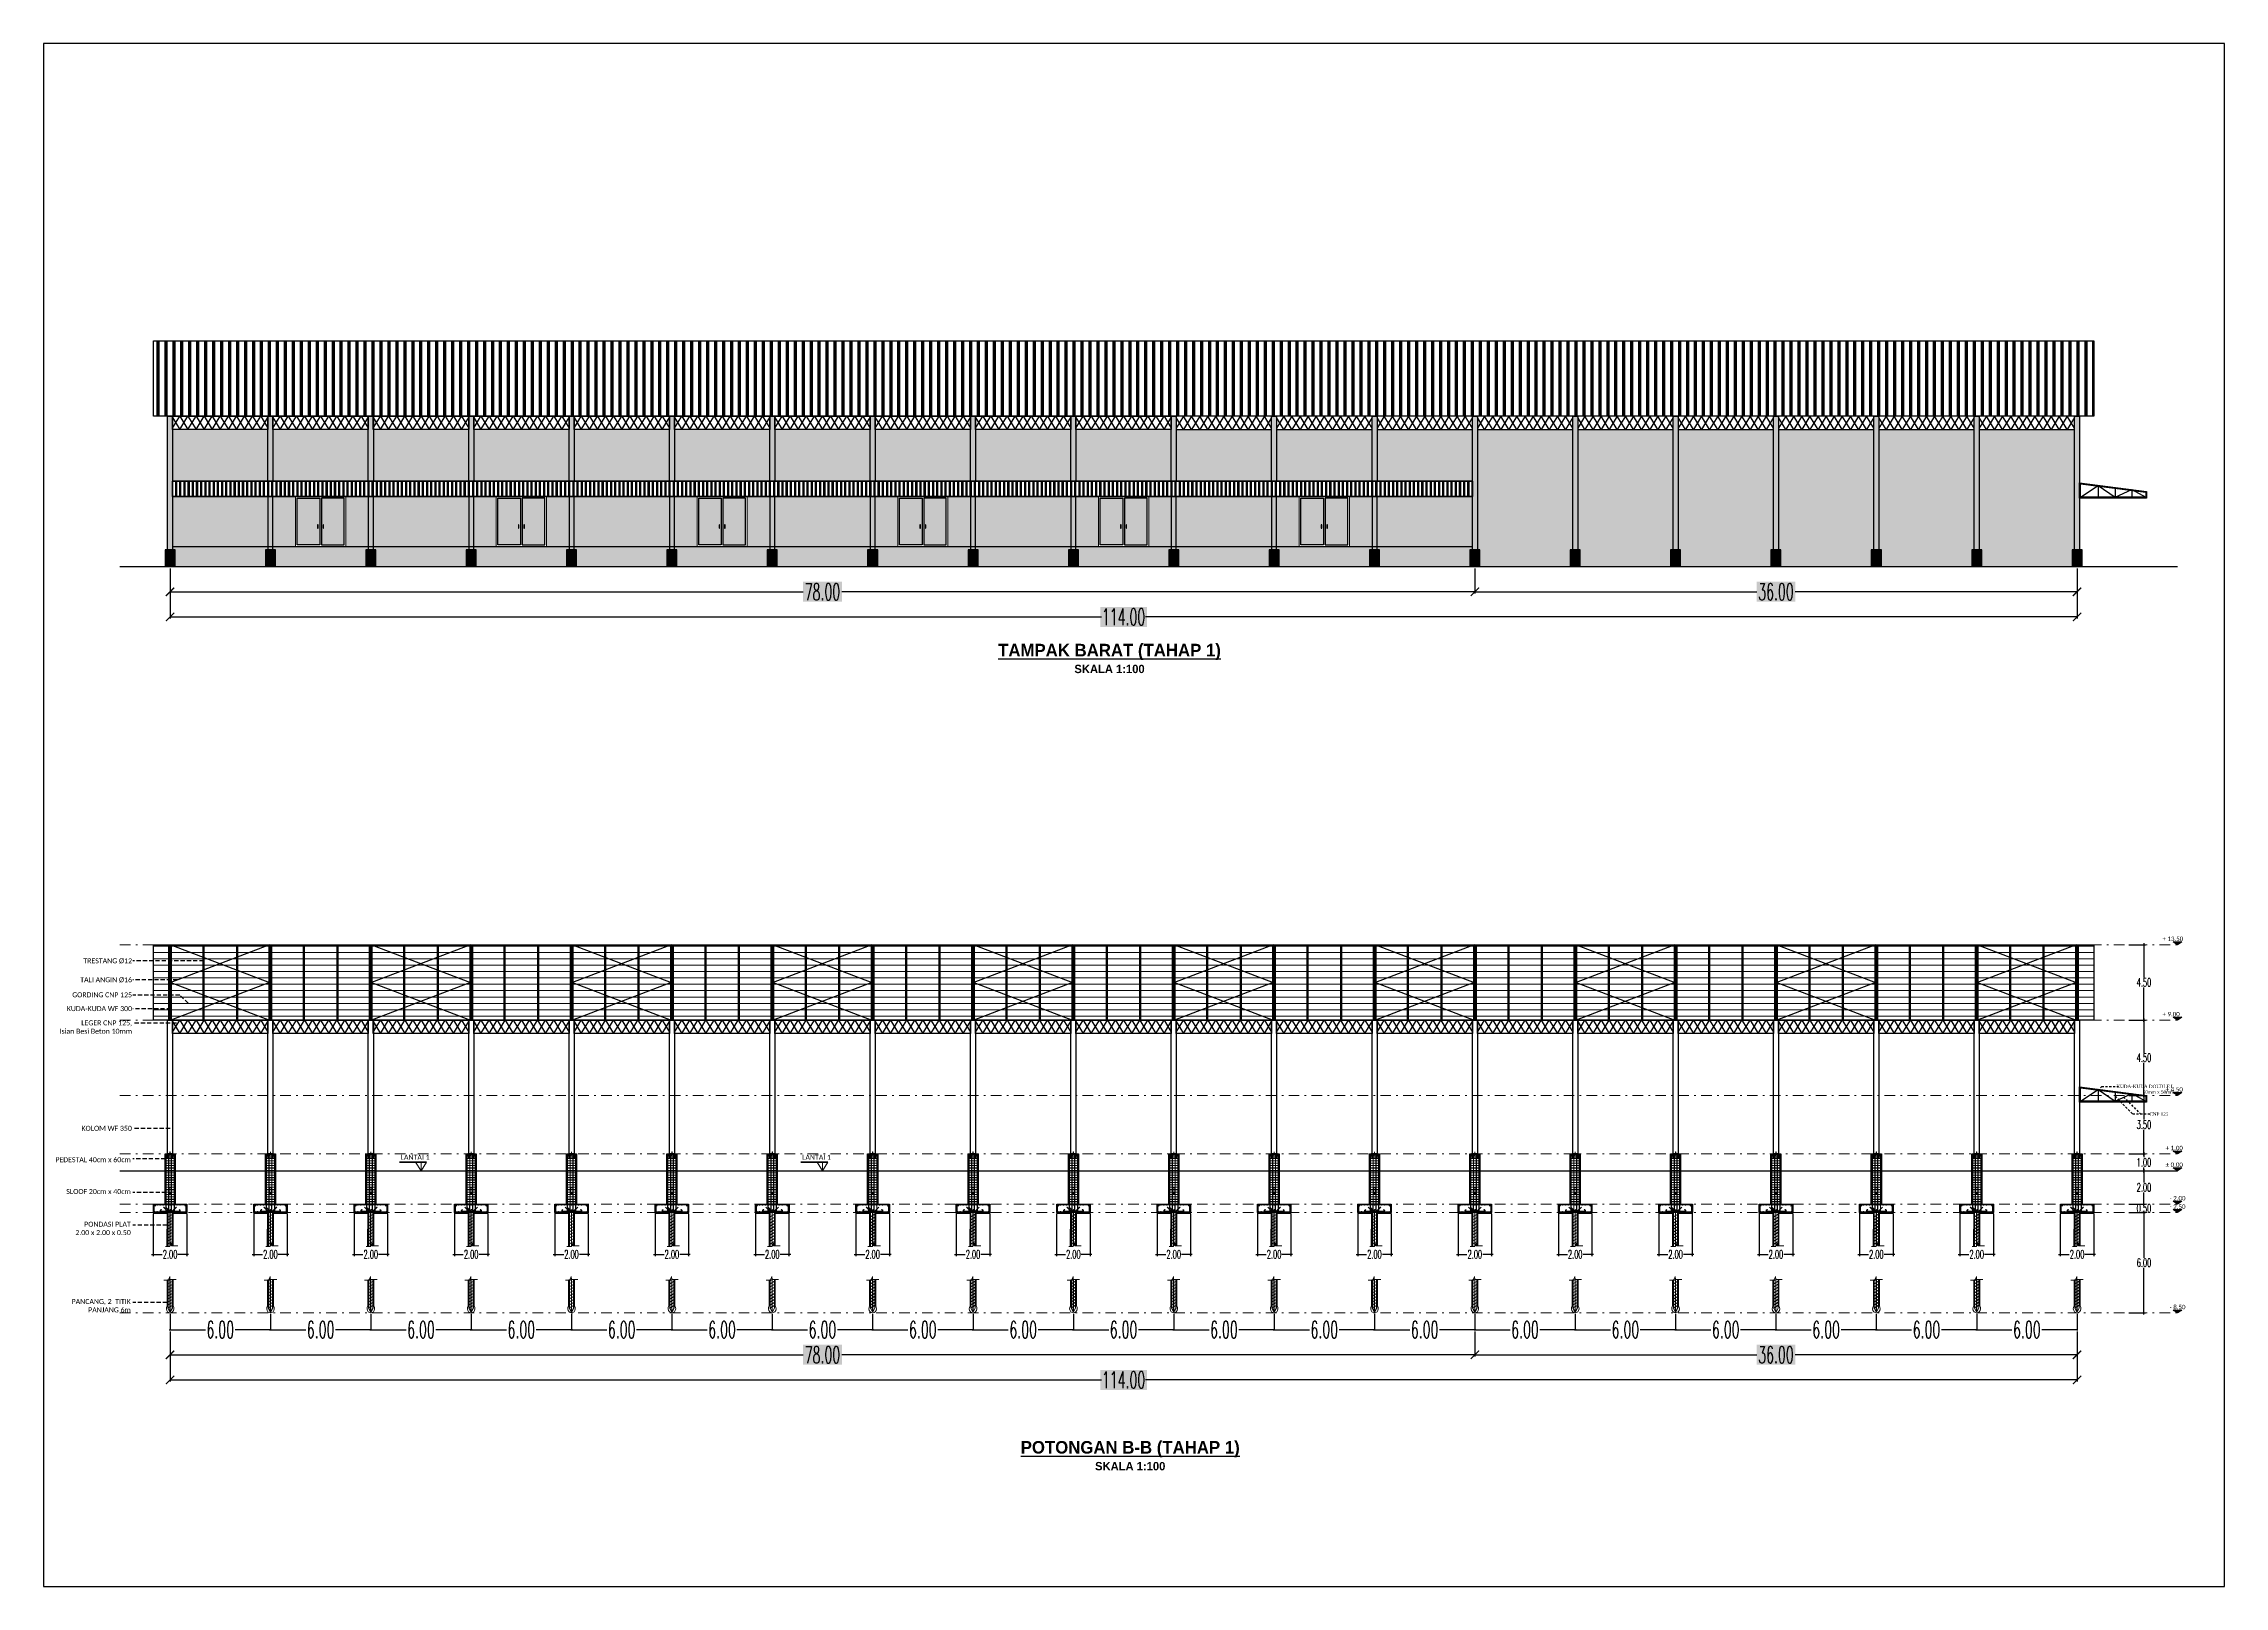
# Model space of a CAD drawing. Header units: millimetres. Extents: x 2175 to 3376, y 1504 to 1740.
# Drawn here: x 3093.8 to 3224.2, y 1589 to 1681.2 of the extents above; entities that cross this region are included whole.
import ezdxf

# ---------------------------------------------------------------- set-up
doc = ezdxf.new("R2010")
doc.units = ezdxf.units.MM
for name, pattern in [('DASHDOT2', [12.7, 6.35, -3.175, 0, -3.175]), ('DASHDOTX2', [50.8, 25.4, -12.7, 0, -12.7]), ('DASHED', [19.05, 12.7, -6.35]), ('HIDDEN', [0.375, 0.25, -0.125]), ('HIDDEN2', [0.1875, 0.125, -0.0625])]:
    doc.linetypes.add(name, pattern=pattern)
for name, color, linetype, lineweight in [('As Atap', 3, 'DASHDOTX2', 40), ('Garis Dim', 131, 'DASHED', 9), ('HAT', 8, 'Continuous', 9), ('kusen', 2, 'Continuous', 5)]:
    doc.layers.add(name, color=color, linetype=linetype, lineweight=lineweight)
for name, color, linetype in [('Atap', 3, 'Continuous'), ('dinding baru', 142, 'Continuous'), ('GR', 7, 'Continuous'), ('HELP', 251, 'Continuous'), ('KOP TEKS', 1, 'Continuous'), ('SUNGAI', 150, 'Continuous'), ('TEXT', 7, 'Continuous'), ('TUL', 2, 'Continuous'), ('WF 150', 5, 'Continuous')]:
    doc.layers.add(name, color=color, linetype=linetype)
doc.layers.add('Layer2', color=7, linetype='DASHED', lineweight=40, true_color=0x238759)
doc.styles.add('-DIM2', font='simplex.shx', dxfattribs={"width": 0.55})
doc.styles.get("Standard").update_dxf_attribs({"font": 'arial.ttf'})
doc.dimstyles.new('DENAH KANTOR', dxfattribs={"dimtxt": 1, "dimasz": 0.05, "dimexe": 0.05, "dimexo": 0.05, "dimgap": 0.05, "dimtad": 0, "dimtih": 1, "dimtoh": 1, "dimzin": 0, "dimdsep": 46, "dimtxsty": '-DIM2', "dimblk": 'ARCHTICK', "dimcen": 0.3, "dimdle": 0.05, "dimclrd": 1, "dimclre": 1, "dimclrt": 7, "dimadec": 0, "dimazin": 0, "dimtfac": 1, "dimtix": 1, "dimtofl": 0, "dimtmove": 0, "dimatfit": 3, "dimldrblk": 'ARCHTICK', "dimfxl": 1, "dimtolj": 1, "dimtzin": 0, "dimarcsym": 0})
doc.dimstyles.new('DIMENSI MUSHOLLAH', dxfattribs={"dimtxt": 0.5, "dimasz": 0.1, "dimexe": 0.1, "dimexo": 0.1, "dimgap": 0.05, "dimtad": 0, "dimtih": 1, "dimtoh": 1, "dimzin": 0, "dimdsep": 46, "dimtxsty": '-DIM2', "dimblk": 'ARCHTICK', "dimcen": 0.3, "dimdle": 0.1, "dimclrd": 1, "dimclre": 1, "dimclrt": 2, "dimadec": 0, "dimazin": 0, "dimtfac": 1, "dimtix": 1, "dimtofl": 0, "dimtmove": 0, "dimatfit": 3, "dimldrblk": 'ARCHTICK', "dimfxl": 1, "dimtolj": 1, "dimtzin": 0, "dimarcsym": 0})
doc.dimstyles.new('DIMENSI WARNA 2.1', dxfattribs={"dimtxt": 1, "dimasz": 0.5, "dimexe": 0.1, "dimexo": 0.1, "dimgap": 0.05, "dimtad": 0, "dimtih": 1, "dimtoh": 1, "dimrnd": 0.0025, "dimzin": 0, "dimdsep": 46, "dimtxsty": '-DIM2', "dimblk": 'ARCHTICK', "dimcen": 0.1, "dimclrd": 1, "dimclre": 1, "dimclrt": 256, "dimadec": 0, "dimazin": 0, "dimtfac": 1, "dimtofl": 0, "dimtmove": 0, "dimatfit": 3, "dimldrblk": 'ARCHTICK', "dimfxl": 0.18, "dimtfill": 2, "dimtfillclr": 256, "dimtolj": 1, "dimtzin": 0, "dimarcsym": 0})

msp = doc.modelspace()

# ---------------------------------------------------------------- texts
at = {"char_height": 2.5, "width": 24.33741, "attachment_point": 1}
for s, insert in [('\\pxsm1,qc;{\\fBritannic Bold|b0|i0|c0|p34;\\H0.3x;\\LTAMPAK BARAT (TAHAP 1)\\P\\H0.66667x;\\lSKALA 1:100}', (3145.372, 1645.31)), ('\\pxsm1,qc;{\\fBritannic Bold|b0|i0|c0|p34;\\H0.3x;\\LPOTONGAN B-B (TAHAP 1)\\P\\H0.66667x;\\lSKALA 1:100}', (3146.609, 1597.677))]:
    msp.add_mtext(s, dxfattribs=dict(at, insert=insert))
at = {"color": 7, "lineweight": 5, "char_height": 0.26387, "width": 1.23764, "attachment_point": 1}
for s, insert in [('\\pxsm1,ql;{\\fCalibri Light|b0|i0|c0|p34;+ 13.50}', (3220.491, 1627.816)), ('\\pxsm1,ql;{\\fCalibri Light|b0|i0|c0|p34;+ 9.00}', (3220.491, 1623.316)), ('\\pxsm1,ql;{\\fCalibri Light|b0|i0|c0|p34;+ 4.50}', (3220.677, 1618.816)), ('\\pxsm1,ql;{\\fCalibri Light|b0|i0|c0|p34;+ 1.00}', (3220.677, 1615.316)), ('\\pxsm1,ql;{\\fCalibri Light|b0|i0|c0|p34;%%P 0.00}', (3220.677, 1614.316)), ('\\pxsm1,ql;{\\fCalibri Light|b0|i0|c0|p34;- 2.00}', (3220.914, 1612.316)), ('\\pxsm1,ql;{\\fCalibri Light|b0|i0|c0|p34;- 2.50}', (3220.914, 1611.816)), ('\\pxsm1,ql;{\\fCalibri Light|b0|i0|c0|p34;- 8.50}', (3220.914, 1605.816))]:
    msp.add_mtext(s, dxfattribs=dict(at, insert=insert))
at = {"layer": 'TEXT', "attachment_point": 3}
for s, insert, char_height, width in [('{\\fCalibri Light|b0|i0|c0|p34;TRESTANG %%C12}', (3099.107, 1626.521), 0.3, 5.53205), ('\\pxqr;{\\fCalibri Light|b0|i0|c0|p34;\\C0;GORDING CNP 125}', (3099.107, 1624.489), 0.3, 5.53205), ('{\\fCalibri Light|b0|i0|c0|p34;TALI ANGIN %%C16}', (3099.107, 1625.391), 0.3, 5.53205), ('\\pxqr;{\\fCalibri Light|b0|i0|c0|p34;\\C0;TALI ANGIN %%C16}', (3099.107, 1625.391), 0.3, 5.53205), ('{\\fCalibri Light|b0|i0|c0|p34;KUDA-KUDA WF 300}', (3099.107, 1623.664), 0.3, 5.53205), ('{\\fCalibri Light|b0|i0|c0|p34;LEGER CNP 125,\\PIsian Besi Beton 10mm}', (3099.107, 1622.812), 0.3, 5.53205), ('\\pxqr;{\\fCentury|b0|i0|c0|p18;KUDA-KUDA DOUBLE L \\P50mm x 50mm}', (3221.178, 1618.964), 0.2, 3.35495), ('\\pxql;{\\fCentury|b0|i0|c0|p18;CNP 125}', (3222.892, 1617.313), 0.2, 3.18247), ('\\pxqr;{\\fCalibri Light|b0|i0|c0|p34;KOLOM WF 350}', (3099.096, 1616.511), 0.3, 5.53205), ('\\pxqr;{\\fCalibri Light|b0|i0|c0|p34;PEDESTAL 40cm x 60cm}', (3099.032, 1614.636), 0.3, 5.53205), ('\\pxqc;{\\fCalibri Light|b0|i0|c0|p34;LANTAI 1}', (3117.701, 1614.779), 0.3, 3.34191), ('\\pxqc;{\\fCalibri Light|b0|i0|c0|p34;LANTAI 1}', (3141.701, 1614.779), 0.3, 3.34191), ('\\pxqr;{\\fCalibri Light|b0|i0|c0|p34;SLOOF 20cm x 40cm}', (3099.032, 1612.735), 0.3, 5.53205), ('{\\fCalibri Light|b0|i0|c0|p34;PONDASI PLAT\\P2.00 x 2.00 x 0.50}', (3099.032, 1610.782), 0.3, 5.53205), ('{\\fCalibri Light|b0|i0|c0|p34;PANCANG, 2  TITIK\\PPANJANG 6m}', (3099.032, 1606.163), 0.3, 5.53205)]:
    msp.add_mtext(s, dxfattribs=dict(at, insert=insert, char_height=char_height, width=width))

# ---------------------------------------------------------------- blocks, each defined once
blk = doc.blocks.new('_ArchTick')
at = {"color": 0, "linetype": 'ByBlock', "const_width": 0.15}
blk.add_lwpolyline([(-0.5, -0.5), (0.5, 0.5)], dxfattribs=at)
blk = doc.blocks.new('*D1243')
at = {"layer": 'Defpoints', "color": 0, "transparency": 16777216}
for p in [(3218.38, 1611.33), (3219.38, 1611.33), (3218.38, 1605.33)]:
    blk.add_point(p, dxfattribs=at)
at = {"layer": 'dinding baru', "color": 1, "linetype": 'Continuous', "lineweight": -2, "transparency": 16777216}
for p, q in [((3218.48, 1611.33), (3219.48, 1611.33)), ((3218.48, 1605.33), (3219.48, 1605.33))]:
    blk.add_line(p, q, dxfattribs=at)
at = {"layer": 'dinding baru', "color": 1, "lineweight": -2, "transparency": 16777216}
for p, q in [((3219.38, 1611.43), (3219.38, 1608.63)), ((3219.38, 1605.23), (3219.38, 1608.03))]:
    blk.add_line(p, q, dxfattribs=at)
at = {"layer": 'dinding baru', "color": 1, "lineweight": -2, "transparency": 16777216, "xscale": 0.1, "yscale": 0.1, "zscale": 0.1}
for p, rotation in [((3219.38, 1611.33), 90), ((3219.38, 1605.33), 270)]:
    blk.add_blockref('_ArchTick', p, dxfattribs=dict(at, rotation=rotation))
at = {"layer": 'dinding baru', "color": 2, "lineweight": 0, "transparency": 16777216, "insert": (3219.38, 1608.33), "char_height": 0.5, "attachment_point": 5, "style": '-DIM2'}
blk.add_mtext('\\A1;6.00', dxfattribs=at)
blk = doc.blocks.new('*D1244')
at = {"layer": 'Defpoints', "color": 0, "transparency": 16777216}
for p in [(3218.38, 1611.83), (3218.38, 1611.33), (3219.38, 1611.83)]:
    blk.add_point(p, dxfattribs=at)
at = {"layer": 'dinding baru', "color": 1, "linetype": 'Continuous', "lineweight": -2, "transparency": 16777216}
for p, q in [((3218.48, 1611.83), (3219.48, 1611.83)), ((3218.48, 1611.33), (3219.48, 1611.33))]:
    blk.add_line(p, q, dxfattribs=at)
at = {"layer": 'dinding baru', "color": 1, "lineweight": -2, "transparency": 16777216}
for p, q in [((3219.38, 1611.83), (3219.38, 1611.93)), ((3219.38, 1611.33), (3219.38, 1611.23))]:
    blk.add_line(p, q, dxfattribs=at)
at = {"layer": 'dinding baru', "color": 1, "lineweight": -2, "transparency": 16777216, "xscale": 0.1, "yscale": 0.1, "zscale": 0.1}
for p, rotation in [((3219.38, 1611.83), 270), ((3219.38, 1611.33), 90)]:
    blk.add_blockref('_ArchTick', p, dxfattribs=dict(at, rotation=rotation))
at = {"layer": 'dinding baru', "color": 2, "lineweight": 0, "transparency": 16777216, "insert": (3219.38, 1611.58), "char_height": 0.5, "attachment_point": 5, "style": '-DIM2'}
blk.add_mtext('\\A1;0.50', dxfattribs=at)
blk = doc.blocks.new('*D1245')
at = {"layer": 'Defpoints', "color": 0, "transparency": 16777216}
for p in [(3218.38, 1613.83), (3219.38, 1613.83), (3218.38, 1611.83)]:
    blk.add_point(p, dxfattribs=at)
at = {"layer": 'dinding baru', "color": 1, "linetype": 'Continuous', "lineweight": -2, "transparency": 16777216}
for p, q in [((3218.48, 1613.83), (3219.48, 1613.83)), ((3218.48, 1611.83), (3219.48, 1611.83))]:
    blk.add_line(p, q, dxfattribs=at)
at = {"layer": 'dinding baru', "color": 1, "lineweight": -2, "transparency": 16777216}
for p, q in [((3219.38, 1613.93), (3219.38, 1613.13)), ((3219.38, 1611.73), (3219.38, 1612.53))]:
    blk.add_line(p, q, dxfattribs=at)
at = {"layer": 'dinding baru', "color": 1, "lineweight": -2, "transparency": 16777216, "xscale": 0.1, "yscale": 0.1, "zscale": 0.1}
for p, rotation in [((3219.38, 1613.83), 90), ((3219.38, 1611.83), 270)]:
    blk.add_blockref('_ArchTick', p, dxfattribs=dict(at, rotation=rotation))
at = {"layer": 'dinding baru', "color": 2, "lineweight": 0, "transparency": 16777216, "insert": (3219.38, 1612.83), "char_height": 0.5, "attachment_point": 5, "style": '-DIM2'}
blk.add_mtext('\\A1;2.00', dxfattribs=at)
blk = doc.blocks.new('*D1246')
at = {"layer": 'Defpoints', "color": 0, "transparency": 16777216}
for p in [(3218.38, 1614.83), (3218.38, 1613.83), (3219.38, 1613.83)]:
    blk.add_point(p, dxfattribs=at)
at = {"layer": 'dinding baru', "color": 1, "linetype": 'Continuous', "lineweight": -2, "transparency": 16777216}
for p, q in [((3218.48, 1614.83), (3219.48, 1614.83)), ((3218.48, 1613.83), (3219.48, 1613.83))]:
    blk.add_line(p, q, dxfattribs=at)
at = {"layer": 'dinding baru', "color": 1, "lineweight": -2, "transparency": 16777216}
for p, q in [((3219.38, 1614.93), (3219.38, 1614.63)), ((3219.38, 1613.73), (3219.38, 1614.03))]:
    blk.add_line(p, q, dxfattribs=at)
at = {"layer": 'dinding baru', "color": 1, "lineweight": -2, "transparency": 16777216, "xscale": 0.1, "yscale": 0.1, "zscale": 0.1}
for p, rotation in [((3219.38, 1614.83), 90), ((3219.38, 1613.83), 270)]:
    blk.add_blockref('_ArchTick', p, dxfattribs=dict(at, rotation=rotation))
at = {"layer": 'dinding baru', "color": 2, "lineweight": 0, "transparency": 16777216, "insert": (3219.38, 1614.33), "char_height": 0.5, "attachment_point": 5, "style": '-DIM2'}
blk.add_mtext('\\A1;1.00', dxfattribs=at)
blk = doc.blocks.new('*D1247')
at = {"layer": 'Defpoints', "color": 0, "transparency": 16777216}
for p in [(3218.38, 1618.33), (3219.38, 1618.33), (3218.38, 1614.83)]:
    blk.add_point(p, dxfattribs=at)
at = {"layer": 'dinding baru', "color": 1, "linetype": 'Continuous', "lineweight": -2, "transparency": 16777216}
for p, q in [((3218.48, 1618.33), (3219.48, 1618.33)), ((3218.48, 1614.83), (3219.48, 1614.83))]:
    blk.add_line(p, q, dxfattribs=at)
at = {"layer": 'dinding baru', "color": 1, "lineweight": -2, "transparency": 16777216}
for p, q in [((3219.38, 1618.43), (3219.38, 1616.88)), ((3219.38, 1614.73), (3219.38, 1616.28))]:
    blk.add_line(p, q, dxfattribs=at)
at = {"layer": 'dinding baru', "color": 1, "lineweight": -2, "transparency": 16777216, "xscale": 0.1, "yscale": 0.1, "zscale": 0.1}
for p, rotation in [((3219.38, 1618.33), 90), ((3219.38, 1614.83), 270)]:
    blk.add_blockref('_ArchTick', p, dxfattribs=dict(at, rotation=rotation))
at = {"layer": 'dinding baru', "color": 2, "lineweight": 0, "transparency": 16777216, "insert": (3219.38, 1616.58), "char_height": 0.5, "attachment_point": 5, "style": '-DIM2'}
blk.add_mtext('\\A1;3.50', dxfattribs=at)
blk = doc.blocks.new('*D1248')
at = {"layer": 'Defpoints', "color": 0, "transparency": 16777216}
for p in [(3218.38, 1622.83), (3219.38, 1622.83), (3218.38, 1618.33)]:
    blk.add_point(p, dxfattribs=at)
at = {"layer": 'dinding baru', "color": 1, "linetype": 'Continuous', "lineweight": -2, "transparency": 16777216}
for p, q in [((3218.48, 1622.83), (3219.48, 1622.83)), ((3218.48, 1618.33), (3219.48, 1618.33))]:
    blk.add_line(p, q, dxfattribs=at)
at = {"layer": 'dinding baru', "color": 1, "lineweight": -2, "transparency": 16777216}
for p, q in [((3219.38, 1622.93), (3219.38, 1620.88)), ((3219.38, 1618.23), (3219.38, 1620.28))]:
    blk.add_line(p, q, dxfattribs=at)
at = {"layer": 'dinding baru', "color": 1, "lineweight": -2, "transparency": 16777216, "xscale": 0.1, "yscale": 0.1, "zscale": 0.1}
for p, rotation in [((3219.38, 1622.83), 90), ((3219.38, 1618.33), 270)]:
    blk.add_blockref('_ArchTick', p, dxfattribs=dict(at, rotation=rotation))
at = {"layer": 'dinding baru', "color": 2, "lineweight": 0, "transparency": 16777216, "insert": (3219.38, 1620.58), "char_height": 0.5, "attachment_point": 5, "style": '-DIM2'}
blk.add_mtext('\\A1;4.50', dxfattribs=at)
blk = doc.blocks.new('*D1249')
at = {"layer": 'Defpoints', "color": 0, "transparency": 16777216}
for p in [(3218.38, 1627.33), (3218.38, 1622.83), (3219.38, 1622.83)]:
    blk.add_point(p, dxfattribs=at)
at = {"layer": 'dinding baru', "color": 1, "linetype": 'Continuous', "lineweight": -2, "transparency": 16777216}
for p, q in [((3218.48, 1627.33), (3219.48, 1627.33)), ((3218.48, 1622.83), (3219.48, 1622.83))]:
    blk.add_line(p, q, dxfattribs=at)
at = {"layer": 'dinding baru', "color": 1, "lineweight": -2, "transparency": 16777216}
for p, q in [((3219.38, 1627.43), (3219.38, 1625.38)), ((3219.38, 1622.73), (3219.38, 1624.78))]:
    blk.add_line(p, q, dxfattribs=at)
at = {"layer": 'dinding baru', "color": 1, "lineweight": -2, "transparency": 16777216, "xscale": 0.1, "yscale": 0.1, "zscale": 0.1}
for p, rotation in [((3219.38, 1627.33), 90), ((3219.38, 1622.83), 270)]:
    blk.add_blockref('_ArchTick', p, dxfattribs=dict(at, rotation=rotation))
at = {"layer": 'dinding baru', "color": 2, "lineweight": 0, "transparency": 16777216, "insert": (3219.38, 1625.08), "char_height": 0.5, "attachment_point": 5, "style": '-DIM2'}
blk.add_mtext('\\A1;4.50', dxfattribs=at)
blk = doc.blocks.new('*D1250')
at = {"layer": 'Defpoints', "color": 0, "linetype": 'Continuous', "transparency": 16777216}
for p in [(3149.38, 1605.33), (3155.38, 1605.33), (3155.38, 1604.33)]:
    blk.add_point(p, dxfattribs=at)
at = {"layer": 'GR', "color": 1, "linetype": 'Continuous', "lineweight": -2, "transparency": 16777216}
for p, q in [((3149.38, 1605.28), (3149.38, 1604.28)), ((3155.38, 1605.28), (3155.38, 1604.28)), ((3149.33, 1604.33), (3151.49, 1604.33)), ((3155.43, 1604.33), (3153.27, 1604.33))]:
    blk.add_line(p, q, dxfattribs=at)
at = {"layer": 'GR', "color": 1, "linetype": 'Continuous', "lineweight": -2, "transparency": 16777216, "xscale": 0.05, "yscale": 0.05, "zscale": 0.05, "rotation": 180}
blk.add_blockref('_ArchTick', (3149.38, 1604.33), dxfattribs=at)
at = {"layer": 'GR', "color": 1, "linetype": 'Continuous', "lineweight": -2, "transparency": 16777216, "xscale": 0.05, "yscale": 0.05, "zscale": 0.05}
blk.add_blockref('_ArchTick', (3155.38, 1604.33), dxfattribs=at)
at = {"layer": 'GR', "color": 7, "linetype": 'Continuous', "transparency": 16777216, "insert": (3152.38, 1604.33), "char_height": 1, "attachment_point": 5, "style": '-DIM2'}
blk.add_mtext('\\A1;6.00', dxfattribs=at)
blk = doc.blocks.new('*D1251')
at = {"layer": 'Defpoints', "color": 0, "linetype": 'Continuous', "transparency": 16777216}
for p in [(3155.38, 1605.33), (3161.38, 1605.33), (3155.38, 1604.33)]:
    blk.add_point(p, dxfattribs=at)
at = {"layer": 'GR', "color": 1, "linetype": 'Continuous', "lineweight": -2, "transparency": 16777216}
for p, q in [((3155.38, 1605.28), (3155.38, 1604.28)), ((3161.38, 1605.28), (3161.38, 1604.28)), ((3155.33, 1604.33), (3157.49, 1604.33)), ((3161.43, 1604.33), (3159.27, 1604.33))]:
    blk.add_line(p, q, dxfattribs=at)
at = {"layer": 'GR', "color": 1, "linetype": 'Continuous', "lineweight": -2, "transparency": 16777216, "xscale": 0.05, "yscale": 0.05, "zscale": 0.05, "rotation": 180}
blk.add_blockref('_ArchTick', (3155.38, 1604.33), dxfattribs=at)
at = {"layer": 'GR', "color": 1, "linetype": 'Continuous', "lineweight": -2, "transparency": 16777216, "xscale": 0.05, "yscale": 0.05, "zscale": 0.05}
blk.add_blockref('_ArchTick', (3161.38, 1604.33), dxfattribs=at)
at = {"layer": 'GR', "color": 7, "linetype": 'Continuous', "transparency": 16777216, "insert": (3158.38, 1604.33), "char_height": 1, "attachment_point": 5, "style": '-DIM2'}
blk.add_mtext('\\A1;6.00', dxfattribs=at)
blk = doc.blocks.new('*D1252')
at = {"layer": 'Defpoints', "color": 0, "linetype": 'Continuous', "transparency": 16777216}
for p in [(3143.38, 1605.33), (3149.38, 1605.33), (3143.38, 1604.33)]:
    blk.add_point(p, dxfattribs=at)
at = {"layer": 'GR', "color": 1, "linetype": 'Continuous', "lineweight": -2, "transparency": 16777216}
for p, q in [((3143.38, 1605.28), (3143.38, 1604.28)), ((3149.38, 1605.28), (3149.38, 1604.28)), ((3143.33, 1604.33), (3145.49, 1604.33)), ((3149.43, 1604.33), (3147.27, 1604.33))]:
    blk.add_line(p, q, dxfattribs=at)
at = {"layer": 'GR', "color": 1, "linetype": 'Continuous', "lineweight": -2, "transparency": 16777216, "xscale": 0.05, "yscale": 0.05, "zscale": 0.05, "rotation": 180}
blk.add_blockref('_ArchTick', (3143.38, 1604.33), dxfattribs=at)
at = {"layer": 'GR', "color": 1, "linetype": 'Continuous', "lineweight": -2, "transparency": 16777216, "xscale": 0.05, "yscale": 0.05, "zscale": 0.05}
blk.add_blockref('_ArchTick', (3149.38, 1604.33), dxfattribs=at)
at = {"layer": 'GR', "color": 7, "linetype": 'Continuous', "transparency": 16777216, "insert": (3146.38, 1604.33), "char_height": 1, "attachment_point": 5, "style": '-DIM2'}
blk.add_mtext('\\A1;6.00', dxfattribs=at)
blk = doc.blocks.new('*D1253')
at = {"layer": 'Defpoints', "color": 0, "linetype": 'Continuous', "transparency": 16777216}
for p in [(3137.38, 1605.33), (3143.38, 1605.33), (3143.38, 1604.33)]:
    blk.add_point(p, dxfattribs=at)
at = {"layer": 'GR', "color": 1, "linetype": 'Continuous', "lineweight": -2, "transparency": 16777216}
for p, q in [((3137.38, 1605.28), (3137.38, 1604.28)), ((3143.38, 1605.28), (3143.38, 1604.28)), ((3137.33, 1604.33), (3139.49, 1604.33)), ((3143.43, 1604.33), (3141.27, 1604.33))]:
    blk.add_line(p, q, dxfattribs=at)
at = {"layer": 'GR', "color": 1, "linetype": 'Continuous', "lineweight": -2, "transparency": 16777216, "xscale": 0.05, "yscale": 0.05, "zscale": 0.05, "rotation": 180}
blk.add_blockref('_ArchTick', (3137.38, 1604.33), dxfattribs=at)
at = {"layer": 'GR', "color": 1, "linetype": 'Continuous', "lineweight": -2, "transparency": 16777216, "xscale": 0.05, "yscale": 0.05, "zscale": 0.05}
blk.add_blockref('_ArchTick', (3143.38, 1604.33), dxfattribs=at)
at = {"layer": 'GR', "color": 7, "linetype": 'Continuous', "transparency": 16777216, "insert": (3140.38, 1604.33), "char_height": 1, "attachment_point": 5, "style": '-DIM2'}
blk.add_mtext('\\A1;6.00', dxfattribs=at)
blk = doc.blocks.new('*D1254')
at = {"layer": 'Defpoints', "color": 0, "linetype": 'Continuous', "transparency": 16777216}
for p in [(3125.38, 1605.33), (3131.38, 1605.33), (3131.38, 1604.33)]:
    blk.add_point(p, dxfattribs=at)
at = {"layer": 'GR', "color": 1, "linetype": 'Continuous', "lineweight": -2, "transparency": 16777216}
for p, q in [((3125.38, 1605.28), (3125.38, 1604.28)), ((3131.38, 1605.28), (3131.38, 1604.28)), ((3125.33, 1604.33), (3127.49, 1604.33)), ((3131.43, 1604.33), (3129.27, 1604.33))]:
    blk.add_line(p, q, dxfattribs=at)
at = {"layer": 'GR', "color": 1, "linetype": 'Continuous', "lineweight": -2, "transparency": 16777216, "xscale": 0.05, "yscale": 0.05, "zscale": 0.05, "rotation": 180}
blk.add_blockref('_ArchTick', (3125.38, 1604.33), dxfattribs=at)
at = {"layer": 'GR', "color": 1, "linetype": 'Continuous', "lineweight": -2, "transparency": 16777216, "xscale": 0.05, "yscale": 0.05, "zscale": 0.05}
blk.add_blockref('_ArchTick', (3131.38, 1604.33), dxfattribs=at)
at = {"layer": 'GR', "color": 7, "linetype": 'Continuous', "transparency": 16777216, "insert": (3128.38, 1604.33), "char_height": 1, "attachment_point": 5, "style": '-DIM2'}
blk.add_mtext('\\A1;6.00', dxfattribs=at)
blk = doc.blocks.new('*D1255')
at = {"layer": 'Defpoints', "color": 0, "linetype": 'Continuous', "transparency": 16777216}
for p in [(3131.38, 1605.33), (3137.38, 1605.33), (3131.38, 1604.33)]:
    blk.add_point(p, dxfattribs=at)
at = {"layer": 'GR', "color": 1, "linetype": 'Continuous', "lineweight": -2, "transparency": 16777216}
for p, q in [((3131.38, 1605.28), (3131.38, 1604.28)), ((3137.38, 1605.28), (3137.38, 1604.28)), ((3131.33, 1604.33), (3133.49, 1604.33)), ((3137.43, 1604.33), (3135.27, 1604.33))]:
    blk.add_line(p, q, dxfattribs=at)
at = {"layer": 'GR', "color": 1, "linetype": 'Continuous', "lineweight": -2, "transparency": 16777216, "xscale": 0.05, "yscale": 0.05, "zscale": 0.05, "rotation": 180}
blk.add_blockref('_ArchTick', (3131.38, 1604.33), dxfattribs=at)
at = {"layer": 'GR', "color": 1, "linetype": 'Continuous', "lineweight": -2, "transparency": 16777216, "xscale": 0.05, "yscale": 0.05, "zscale": 0.05}
blk.add_blockref('_ArchTick', (3137.38, 1604.33), dxfattribs=at)
at = {"layer": 'GR', "color": 7, "linetype": 'Continuous', "transparency": 16777216, "insert": (3134.38, 1604.33), "char_height": 1, "attachment_point": 5, "style": '-DIM2'}
blk.add_mtext('\\A1;6.00', dxfattribs=at)
blk = doc.blocks.new('*D1256')
at = {"layer": 'Defpoints', "color": 0, "linetype": 'Continuous', "transparency": 16777216}
for p in [(3101.38, 1605.33), (3107.38, 1605.33), (3107.38, 1604.33)]:
    blk.add_point(p, dxfattribs=at)
at = {"layer": 'GR', "color": 1, "linetype": 'Continuous', "lineweight": -2, "transparency": 16777216}
for p, q in [((3101.38, 1605.28), (3101.38, 1604.28)), ((3107.38, 1605.28), (3107.38, 1604.28)), ((3101.33, 1604.33), (3103.49, 1604.33)), ((3107.43, 1604.33), (3105.27, 1604.33))]:
    blk.add_line(p, q, dxfattribs=at)
at = {"layer": 'GR', "color": 1, "linetype": 'Continuous', "lineweight": -2, "transparency": 16777216, "xscale": 0.05, "yscale": 0.05, "zscale": 0.05, "rotation": 180}
blk.add_blockref('_ArchTick', (3101.38, 1604.33), dxfattribs=at)
at = {"layer": 'GR', "color": 1, "linetype": 'Continuous', "lineweight": -2, "transparency": 16777216, "xscale": 0.05, "yscale": 0.05, "zscale": 0.05}
blk.add_blockref('_ArchTick', (3107.38, 1604.33), dxfattribs=at)
at = {"layer": 'GR', "color": 7, "linetype": 'Continuous', "transparency": 16777216, "insert": (3104.38, 1604.33), "char_height": 1, "attachment_point": 5, "style": '-DIM2'}
blk.add_mtext('\\A1;6.00', dxfattribs=at)
blk = doc.blocks.new('*D1257')
at = {"layer": 'Defpoints', "color": 0, "linetype": 'Continuous', "transparency": 16777216}
for p in [(3107.38, 1605.33), (3113.38, 1605.33), (3107.38, 1604.33)]:
    blk.add_point(p, dxfattribs=at)
at = {"layer": 'GR', "color": 1, "linetype": 'Continuous', "lineweight": -2, "transparency": 16777216}
for p, q in [((3107.38, 1605.28), (3107.38, 1604.28)), ((3113.38, 1605.28), (3113.38, 1604.28)), ((3107.33, 1604.33), (3109.49, 1604.33)), ((3113.43, 1604.33), (3111.27, 1604.33))]:
    blk.add_line(p, q, dxfattribs=at)
at = {"layer": 'GR', "color": 1, "linetype": 'Continuous', "lineweight": -2, "transparency": 16777216, "xscale": 0.05, "yscale": 0.05, "zscale": 0.05, "rotation": 180}
blk.add_blockref('_ArchTick', (3107.38, 1604.33), dxfattribs=at)
at = {"layer": 'GR', "color": 1, "linetype": 'Continuous', "lineweight": -2, "transparency": 16777216, "xscale": 0.05, "yscale": 0.05, "zscale": 0.05}
blk.add_blockref('_ArchTick', (3113.38, 1604.33), dxfattribs=at)
at = {"layer": 'GR', "color": 7, "linetype": 'Continuous', "transparency": 16777216, "insert": (3110.38, 1604.33), "char_height": 1, "attachment_point": 5, "style": '-DIM2'}
blk.add_mtext('\\A1;6.00', dxfattribs=at)
blk = doc.blocks.new('*D1258')
at = {"layer": 'Defpoints', "color": 0, "linetype": 'Continuous', "transparency": 16777216}
for p in [(3119.38, 1605.33), (3125.38, 1605.33), (3119.38, 1604.33)]:
    blk.add_point(p, dxfattribs=at)
at = {"layer": 'GR', "color": 1, "linetype": 'Continuous', "lineweight": -2, "transparency": 16777216}
for p, q in [((3119.38, 1605.28), (3119.38, 1604.28)), ((3125.38, 1605.28), (3125.38, 1604.28)), ((3119.33, 1604.33), (3121.49, 1604.33)), ((3125.43, 1604.33), (3123.27, 1604.33))]:
    blk.add_line(p, q, dxfattribs=at)
at = {"layer": 'GR', "color": 1, "linetype": 'Continuous', "lineweight": -2, "transparency": 16777216, "xscale": 0.05, "yscale": 0.05, "zscale": 0.05, "rotation": 180}
blk.add_blockref('_ArchTick', (3119.38, 1604.33), dxfattribs=at)
at = {"layer": 'GR', "color": 1, "linetype": 'Continuous', "lineweight": -2, "transparency": 16777216, "xscale": 0.05, "yscale": 0.05, "zscale": 0.05}
blk.add_blockref('_ArchTick', (3125.38, 1604.33), dxfattribs=at)
at = {"layer": 'GR', "color": 7, "linetype": 'Continuous', "transparency": 16777216, "insert": (3122.38, 1604.33), "char_height": 1, "attachment_point": 5, "style": '-DIM2'}
blk.add_mtext('\\A1;6.00', dxfattribs=at)
blk = doc.blocks.new('*D1259')
at = {"layer": 'Defpoints', "color": 0, "linetype": 'Continuous', "transparency": 16777216}
for p in [(3113.38, 1605.33), (3119.38, 1605.33), (3119.38, 1604.33)]:
    blk.add_point(p, dxfattribs=at)
at = {"layer": 'GR', "color": 1, "linetype": 'Continuous', "lineweight": -2, "transparency": 16777216}
for p, q in [((3113.38, 1605.28), (3113.38, 1604.28)), ((3119.38, 1605.28), (3119.38, 1604.28)), ((3113.33, 1604.33), (3115.49, 1604.33)), ((3119.43, 1604.33), (3117.27, 1604.33))]:
    blk.add_line(p, q, dxfattribs=at)
at = {"layer": 'GR', "color": 1, "linetype": 'Continuous', "lineweight": -2, "transparency": 16777216, "xscale": 0.05, "yscale": 0.05, "zscale": 0.05, "rotation": 180}
blk.add_blockref('_ArchTick', (3113.38, 1604.33), dxfattribs=at)
at = {"layer": 'GR', "color": 1, "linetype": 'Continuous', "lineweight": -2, "transparency": 16777216, "xscale": 0.05, "yscale": 0.05, "zscale": 0.05}
blk.add_blockref('_ArchTick', (3119.38, 1604.33), dxfattribs=at)
at = {"layer": 'GR', "color": 7, "linetype": 'Continuous', "transparency": 16777216, "insert": (3116.38, 1604.33), "char_height": 1, "attachment_point": 5, "style": '-DIM2'}
blk.add_mtext('\\A1;6.00', dxfattribs=at)
blk = doc.blocks.new('soof bmi')
at = {"layer": 'Garis Dim', "color": 1, "linetype": 'ByBlock', "lineweight": 9}
for p, q in [((38143.98, 315.05), (38143.78, 315.05)), ((38143.76, 315.04), (38143.76, 314.53)), ((38143.77, 315.04), (38143.77, 314.53)), ((38143.98, 315.04), (38143.78, 315.04)), ((38143.98, 314.53), (38143.78, 314.53)), ((38143.98, 314.52), (38143.78, 314.52)), ((38143.99, 315.04), (38143.99, 314.53)), ((38144, 315.04), (38144, 314.53))]:
    blk.add_line(p, q, dxfattribs=at)
blk.add_lwpolyline([(38143.73, 315.08), (38144.03, 315.08), (38144.03, 314.48), (38143.73, 314.48)], close=True, dxfattribs=at)
for centre, radius in [((38143.78, 315.04), 0.00853), ((38143.77, 314.96), 0.0064), ((38143.77, 314.81), 0.0064), ((38143.77, 314.71), 0.0064), ((38143.77, 314.6), 0.0064), ((38143.78, 314.53), 0.00853), ((38143.84, 315.04), 0.00853), ((38143.84, 314.53), 0.00853), ((38143.92, 315.04), 0.00853), ((38143.92, 314.53), 0.00853), ((38143.98, 315.04), 0.00853), ((38143.98, 314.96), 0.0064), ((38143.98, 314.81), 0.0064), ((38143.98, 314.71), 0.0064), ((38143.98, 314.6), 0.0064), ((38143.98, 314.53), 0.00853)]:
    blk.add_circle(centre, radius, dxfattribs=at)
for centre, radius, start, end in [((38143.78, 315.04), 0.0171, 90, 180), ((38143.98, 315.04), 0.0171, 0, 90), ((38143.78, 314.53), 0.0171, 180, 270), ((38143.98, 315.04), 0.00853, 0, 90), ((38143.98, 314.53), 0.00853, 270, 0), ((38143.98, 314.53), 0.0171, 270, 0)]:
    blk.add_arc(centre, radius, start, end, dxfattribs=at)
blk = doc.blocks.new('*D1240')
at = {"layer": 'Defpoints', "color": 0, "transparency": 16777216}
for p in [(3160.38, 1611.35), (3162.38, 1611.35), (3162.38, 1608.83)]:
    blk.add_point(p, dxfattribs=at)
at = {"layer": 'dinding baru', "color": 1, "linetype": 'Continuous', "lineweight": -2, "transparency": 16777216}
for p, q in [((3160.38, 1611.25), (3160.38, 1608.73)), ((3162.38, 1611.25), (3162.38, 1608.73))]:
    blk.add_line(p, q, dxfattribs=at)
at = {"layer": 'dinding baru', "color": 1, "lineweight": -2, "transparency": 16777216}
for p, q in [((3160.28, 1608.83), (3160.91, 1608.83)), ((3162.48, 1608.83), (3161.85, 1608.83))]:
    blk.add_line(p, q, dxfattribs=at)
at = {"layer": 'dinding baru', "color": 1, "lineweight": -2, "transparency": 16777216, "xscale": 0.1, "yscale": 0.1, "zscale": 0.1, "rotation": 180}
blk.add_blockref('_ArchTick', (3160.38, 1608.83), dxfattribs=at)
at = {"layer": 'dinding baru', "color": 1, "lineweight": -2, "transparency": 16777216, "xscale": 0.1, "yscale": 0.1, "zscale": 0.1}
blk.add_blockref('_ArchTick', (3162.38, 1608.83), dxfattribs=at)
at = {"layer": 'dinding baru', "color": 2, "lineweight": 0, "transparency": 16777216, "insert": (3161.38, 1608.83), "char_height": 0.5, "attachment_point": 5, "style": '-DIM2'}
blk.add_mtext('\\A1;2.00', dxfattribs=at)
blk = doc.blocks.new('*D1241')
at = {"layer": 'Defpoints', "color": 0, "transparency": 16777216}
for p in [(3154.38, 1611.35), (3156.38, 1611.35), (3156.38, 1608.83)]:
    blk.add_point(p, dxfattribs=at)
at = {"layer": 'dinding baru', "color": 1, "linetype": 'Continuous', "lineweight": -2, "transparency": 16777216}
for p, q in [((3154.38, 1611.25), (3154.38, 1608.73)), ((3156.38, 1611.25), (3156.38, 1608.73))]:
    blk.add_line(p, q, dxfattribs=at)
at = {"layer": 'dinding baru', "color": 1, "lineweight": -2, "transparency": 16777216}
for p, q in [((3154.28, 1608.83), (3154.91, 1608.83)), ((3156.48, 1608.83), (3155.85, 1608.83))]:
    blk.add_line(p, q, dxfattribs=at)
at = {"layer": 'dinding baru', "color": 1, "lineweight": -2, "transparency": 16777216, "xscale": 0.1, "yscale": 0.1, "zscale": 0.1, "rotation": 180}
blk.add_blockref('_ArchTick', (3154.38, 1608.83), dxfattribs=at)
at = {"layer": 'dinding baru', "color": 1, "lineweight": -2, "transparency": 16777216, "xscale": 0.1, "yscale": 0.1, "zscale": 0.1}
blk.add_blockref('_ArchTick', (3156.38, 1608.83), dxfattribs=at)
at = {"layer": 'dinding baru', "color": 2, "lineweight": 0, "transparency": 16777216, "insert": (3155.38, 1608.83), "char_height": 0.5, "attachment_point": 5, "style": '-DIM2'}
blk.add_mtext('\\A1;2.00', dxfattribs=at)
blk = doc.blocks.new('*D1242')
at = {"layer": 'Defpoints', "color": 0, "transparency": 16777216}
for p in [(3148.38, 1611.35), (3150.38, 1611.35), (3150.38, 1608.83)]:
    blk.add_point(p, dxfattribs=at)
at = {"layer": 'dinding baru', "color": 1, "linetype": 'Continuous', "lineweight": -2, "transparency": 16777216}
for p, q in [((3148.38, 1611.25), (3148.38, 1608.73)), ((3150.38, 1611.25), (3150.38, 1608.73))]:
    blk.add_line(p, q, dxfattribs=at)
at = {"layer": 'dinding baru', "color": 1, "lineweight": -2, "transparency": 16777216}
for p, q in [((3148.28, 1608.83), (3148.91, 1608.83)), ((3150.48, 1608.83), (3149.85, 1608.83))]:
    blk.add_line(p, q, dxfattribs=at)
at = {"layer": 'dinding baru', "color": 1, "lineweight": -2, "transparency": 16777216, "xscale": 0.1, "yscale": 0.1, "zscale": 0.1, "rotation": 180}
blk.add_blockref('_ArchTick', (3148.38, 1608.83), dxfattribs=at)
at = {"layer": 'dinding baru', "color": 1, "lineweight": -2, "transparency": 16777216, "xscale": 0.1, "yscale": 0.1, "zscale": 0.1}
blk.add_blockref('_ArchTick', (3150.38, 1608.83), dxfattribs=at)
at = {"layer": 'dinding baru', "color": 2, "lineweight": 0, "transparency": 16777216, "insert": (3149.38, 1608.83), "char_height": 0.5, "attachment_point": 5, "style": '-DIM2'}
blk.add_mtext('\\A1;2.00', dxfattribs=at)
blk = doc.blocks.new('*D1238')
at = {"layer": 'Defpoints', "color": 0, "transparency": 16777216}
for p in [(3142.38, 1611.35), (3144.38, 1611.35), (3144.38, 1608.83)]:
    blk.add_point(p, dxfattribs=at)
at = {"layer": 'dinding baru', "color": 1, "linetype": 'Continuous', "lineweight": -2, "transparency": 16777216}
for p, q in [((3142.38, 1611.25), (3142.38, 1608.73)), ((3144.38, 1611.25), (3144.38, 1608.73))]:
    blk.add_line(p, q, dxfattribs=at)
at = {"layer": 'dinding baru', "color": 1, "lineweight": -2, "transparency": 16777216}
for p, q in [((3142.28, 1608.83), (3142.91, 1608.83)), ((3144.48, 1608.83), (3143.85, 1608.83))]:
    blk.add_line(p, q, dxfattribs=at)
at = {"layer": 'dinding baru', "color": 1, "lineweight": -2, "transparency": 16777216, "xscale": 0.1, "yscale": 0.1, "zscale": 0.1, "rotation": 180}
blk.add_blockref('_ArchTick', (3142.38, 1608.83), dxfattribs=at)
at = {"layer": 'dinding baru', "color": 1, "lineweight": -2, "transparency": 16777216, "xscale": 0.1, "yscale": 0.1, "zscale": 0.1}
blk.add_blockref('_ArchTick', (3144.38, 1608.83), dxfattribs=at)
at = {"layer": 'dinding baru', "color": 2, "lineweight": 0, "transparency": 16777216, "insert": (3143.38, 1608.83), "char_height": 0.5, "attachment_point": 5, "style": '-DIM2'}
blk.add_mtext('\\A1;2.00', dxfattribs=at)
blk = doc.blocks.new('*D1239')
at = {"layer": 'Defpoints', "color": 0, "transparency": 16777216}
for p in [(3136.38, 1611.35), (3138.38, 1611.35), (3138.38, 1608.83)]:
    blk.add_point(p, dxfattribs=at)
at = {"layer": 'dinding baru', "color": 1, "linetype": 'Continuous', "lineweight": -2, "transparency": 16777216}
for p, q in [((3136.38, 1611.25), (3136.38, 1608.73)), ((3138.38, 1611.25), (3138.38, 1608.73))]:
    blk.add_line(p, q, dxfattribs=at)
at = {"layer": 'dinding baru', "color": 1, "lineweight": -2, "transparency": 16777216}
for p, q in [((3136.28, 1608.83), (3136.91, 1608.83)), ((3138.48, 1608.83), (3137.85, 1608.83))]:
    blk.add_line(p, q, dxfattribs=at)
at = {"layer": 'dinding baru', "color": 1, "lineweight": -2, "transparency": 16777216, "xscale": 0.1, "yscale": 0.1, "zscale": 0.1, "rotation": 180}
blk.add_blockref('_ArchTick', (3136.38, 1608.83), dxfattribs=at)
at = {"layer": 'dinding baru', "color": 1, "lineweight": -2, "transparency": 16777216, "xscale": 0.1, "yscale": 0.1, "zscale": 0.1}
blk.add_blockref('_ArchTick', (3138.38, 1608.83), dxfattribs=at)
at = {"layer": 'dinding baru', "color": 2, "lineweight": 0, "transparency": 16777216, "insert": (3137.38, 1608.83), "char_height": 0.5, "attachment_point": 5, "style": '-DIM2'}
blk.add_mtext('\\A1;2.00', dxfattribs=at)
blk = doc.blocks.new('*D1027')
at = {"layer": 'Defpoints', "color": 0, "transparency": 16777216}
for p in [(3130.38, 1611.35), (3132.38, 1611.35), (3132.38, 1608.83)]:
    blk.add_point(p, dxfattribs=at)
at = {"layer": 'dinding baru', "color": 1, "linetype": 'Continuous', "lineweight": -2, "transparency": 16777216}
for p, q in [((3130.38, 1611.25), (3130.38, 1608.73)), ((3132.38, 1611.25), (3132.38, 1608.73))]:
    blk.add_line(p, q, dxfattribs=at)
at = {"layer": 'dinding baru', "color": 1, "lineweight": -2, "transparency": 16777216}
for p, q in [((3130.28, 1608.83), (3130.91, 1608.83)), ((3132.48, 1608.83), (3131.85, 1608.83))]:
    blk.add_line(p, q, dxfattribs=at)
at = {"layer": 'dinding baru', "color": 1, "lineweight": -2, "transparency": 16777216, "xscale": 0.1, "yscale": 0.1, "zscale": 0.1, "rotation": 180}
blk.add_blockref('_ArchTick', (3130.38, 1608.83), dxfattribs=at)
at = {"layer": 'dinding baru', "color": 1, "lineweight": -2, "transparency": 16777216, "xscale": 0.1, "yscale": 0.1, "zscale": 0.1}
blk.add_blockref('_ArchTick', (3132.38, 1608.83), dxfattribs=at)
at = {"layer": 'dinding baru', "color": 2, "lineweight": 0, "transparency": 16777216, "insert": (3131.38, 1608.83), "char_height": 0.5, "attachment_point": 5, "style": '-DIM2'}
blk.add_mtext('\\A1;2.00', dxfattribs=at)
blk = doc.blocks.new('*D1028')
at = {"layer": 'Defpoints', "color": 0, "transparency": 16777216}
for p in [(3124.38, 1611.35), (3126.38, 1611.35), (3126.38, 1608.83)]:
    blk.add_point(p, dxfattribs=at)
at = {"layer": 'dinding baru', "color": 1, "linetype": 'Continuous', "lineweight": -2, "transparency": 16777216}
for p, q in [((3124.38, 1611.25), (3124.38, 1608.73)), ((3126.38, 1611.25), (3126.38, 1608.73))]:
    blk.add_line(p, q, dxfattribs=at)
at = {"layer": 'dinding baru', "color": 1, "lineweight": -2, "transparency": 16777216}
for p, q in [((3124.28, 1608.83), (3124.91, 1608.83)), ((3126.48, 1608.83), (3125.85, 1608.83))]:
    blk.add_line(p, q, dxfattribs=at)
at = {"layer": 'dinding baru', "color": 1, "lineweight": -2, "transparency": 16777216, "xscale": 0.1, "yscale": 0.1, "zscale": 0.1, "rotation": 180}
blk.add_blockref('_ArchTick', (3124.38, 1608.83), dxfattribs=at)
at = {"layer": 'dinding baru', "color": 1, "lineweight": -2, "transparency": 16777216, "xscale": 0.1, "yscale": 0.1, "zscale": 0.1}
blk.add_blockref('_ArchTick', (3126.38, 1608.83), dxfattribs=at)
at = {"layer": 'dinding baru', "color": 2, "lineweight": 0, "transparency": 16777216, "insert": (3125.38, 1608.83), "char_height": 0.5, "attachment_point": 5, "style": '-DIM2'}
blk.add_mtext('\\A1;2.00', dxfattribs=at)
blk = doc.blocks.new('*D1025')
at = {"layer": 'Defpoints', "color": 0, "transparency": 16777216}
for p in [(3118.38, 1611.35), (3120.38, 1611.35), (3120.38, 1608.83)]:
    blk.add_point(p, dxfattribs=at)
at = {"layer": 'dinding baru', "color": 1, "linetype": 'Continuous', "lineweight": -2, "transparency": 16777216}
for p, q in [((3118.38, 1611.25), (3118.38, 1608.73)), ((3120.38, 1611.25), (3120.38, 1608.73))]:
    blk.add_line(p, q, dxfattribs=at)
at = {"layer": 'dinding baru', "color": 1, "lineweight": -2, "transparency": 16777216}
for p, q in [((3118.28, 1608.83), (3118.91, 1608.83)), ((3120.48, 1608.83), (3119.85, 1608.83))]:
    blk.add_line(p, q, dxfattribs=at)
at = {"layer": 'dinding baru', "color": 1, "lineweight": -2, "transparency": 16777216, "xscale": 0.1, "yscale": 0.1, "zscale": 0.1, "rotation": 180}
blk.add_blockref('_ArchTick', (3118.38, 1608.83), dxfattribs=at)
at = {"layer": 'dinding baru', "color": 1, "lineweight": -2, "transparency": 16777216, "xscale": 0.1, "yscale": 0.1, "zscale": 0.1}
blk.add_blockref('_ArchTick', (3120.38, 1608.83), dxfattribs=at)
at = {"layer": 'dinding baru', "color": 2, "lineweight": 0, "transparency": 16777216, "insert": (3119.38, 1608.83), "char_height": 0.5, "attachment_point": 5, "style": '-DIM2'}
blk.add_mtext('\\A1;2.00', dxfattribs=at)
blk = doc.blocks.new('*D1026')
at = {"layer": 'Defpoints', "color": 0, "transparency": 16777216}
for p in [(3112.38, 1611.35), (3114.38, 1611.35), (3114.38, 1608.83)]:
    blk.add_point(p, dxfattribs=at)
at = {"layer": 'dinding baru', "color": 1, "linetype": 'Continuous', "lineweight": -2, "transparency": 16777216}
for p, q in [((3112.38, 1611.25), (3112.38, 1608.73)), ((3114.38, 1611.25), (3114.38, 1608.73))]:
    blk.add_line(p, q, dxfattribs=at)
at = {"layer": 'dinding baru', "color": 1, "lineweight": -2, "transparency": 16777216}
for p, q in [((3112.28, 1608.83), (3112.91, 1608.83)), ((3114.48, 1608.83), (3113.85, 1608.83))]:
    blk.add_line(p, q, dxfattribs=at)
at = {"layer": 'dinding baru', "color": 1, "lineweight": -2, "transparency": 16777216, "xscale": 0.1, "yscale": 0.1, "zscale": 0.1, "rotation": 180}
blk.add_blockref('_ArchTick', (3112.38, 1608.83), dxfattribs=at)
at = {"layer": 'dinding baru', "color": 1, "lineweight": -2, "transparency": 16777216, "xscale": 0.1, "yscale": 0.1, "zscale": 0.1}
blk.add_blockref('_ArchTick', (3114.38, 1608.83), dxfattribs=at)
at = {"layer": 'dinding baru', "color": 2, "lineweight": 0, "transparency": 16777216, "insert": (3113.38, 1608.83), "char_height": 0.5, "attachment_point": 5, "style": '-DIM2'}
blk.add_mtext('\\A1;2.00', dxfattribs=at)
blk = doc.blocks.new('*D1029')
at = {"layer": 'Defpoints', "color": 0, "transparency": 16777216}
for p in [(3106.38, 1611.35), (3108.38, 1611.35), (3108.38, 1608.83)]:
    blk.add_point(p, dxfattribs=at)
at = {"layer": 'dinding baru', "color": 1, "linetype": 'Continuous', "lineweight": -2, "transparency": 16777216}
for p, q in [((3106.38, 1611.25), (3106.38, 1608.73)), ((3108.38, 1611.25), (3108.38, 1608.73))]:
    blk.add_line(p, q, dxfattribs=at)
at = {"layer": 'dinding baru', "color": 1, "lineweight": -2, "transparency": 16777216}
for p, q in [((3106.28, 1608.83), (3106.91, 1608.83)), ((3108.48, 1608.83), (3107.85, 1608.83))]:
    blk.add_line(p, q, dxfattribs=at)
at = {"layer": 'dinding baru', "color": 1, "lineweight": -2, "transparency": 16777216, "xscale": 0.1, "yscale": 0.1, "zscale": 0.1, "rotation": 180}
blk.add_blockref('_ArchTick', (3106.38, 1608.83), dxfattribs=at)
at = {"layer": 'dinding baru', "color": 1, "lineweight": -2, "transparency": 16777216, "xscale": 0.1, "yscale": 0.1, "zscale": 0.1}
blk.add_blockref('_ArchTick', (3108.38, 1608.83), dxfattribs=at)
at = {"layer": 'dinding baru', "color": 2, "lineweight": 0, "transparency": 16777216, "insert": (3107.38, 1608.83), "char_height": 0.5, "attachment_point": 5, "style": '-DIM2'}
blk.add_mtext('\\A1;2.00', dxfattribs=at)
blk = doc.blocks.new('*D1059')
at = {"layer": 'Defpoints', "color": 0, "transparency": 16777216}
for p in [(3100.38, 1611.35), (3102.38, 1611.35), (3102.38, 1608.83)]:
    blk.add_point(p, dxfattribs=at)
at = {"layer": 'dinding baru', "color": 1, "linetype": 'Continuous', "lineweight": -2, "transparency": 16777216}
for p, q in [((3100.38, 1611.25), (3100.38, 1608.73)), ((3102.38, 1611.25), (3102.38, 1608.73))]:
    blk.add_line(p, q, dxfattribs=at)
at = {"layer": 'dinding baru', "color": 1, "lineweight": -2, "transparency": 16777216}
for p, q in [((3100.28, 1608.83), (3100.91, 1608.83)), ((3102.48, 1608.83), (3101.85, 1608.83))]:
    blk.add_line(p, q, dxfattribs=at)
at = {"layer": 'dinding baru', "color": 1, "lineweight": -2, "transparency": 16777216, "xscale": 0.1, "yscale": 0.1, "zscale": 0.1, "rotation": 180}
blk.add_blockref('_ArchTick', (3100.38, 1608.83), dxfattribs=at)
at = {"layer": 'dinding baru', "color": 1, "lineweight": -2, "transparency": 16777216, "xscale": 0.1, "yscale": 0.1, "zscale": 0.1}
blk.add_blockref('_ArchTick', (3102.38, 1608.83), dxfattribs=at)
at = {"layer": 'dinding baru', "color": 2, "lineweight": 0, "transparency": 16777216, "insert": (3101.38, 1608.83), "char_height": 0.5, "attachment_point": 5, "style": '-DIM2'}
blk.add_mtext('\\A1;2.00', dxfattribs=at)
blk = doc.blocks.new('*D1060')
at = {"layer": 'Defpoints', "color": 0, "transparency": 16777216}
for p in [(3101.38, 1604.33), (3179.38, 1604.33), (3179.38, 1602.83)]:
    blk.add_point(p, dxfattribs=at)
at = {"layer": 'GR', "color": 1, "lineweight": -2, "transparency": 16777216}
for p, q in [((3101.38, 1604.23), (3101.38, 1602.73)), ((3179.38, 1604.23), (3179.38, 1602.73)), ((3101.38, 1602.83), (3139.23, 1602.83)), ((3179.38, 1602.83), (3141.53, 1602.83))]:
    blk.add_line(p, q, dxfattribs=at)
at = {"layer": 'GR', "color": 1, "lineweight": -2, "transparency": 16777216, "xscale": 0.5, "yscale": 0.5, "zscale": 0.5, "rotation": 180}
blk.add_blockref('_ArchTick', (3101.38, 1602.83), dxfattribs=at)
at = {"layer": 'GR', "color": 1, "lineweight": -2, "transparency": 16777216, "xscale": 0.5, "yscale": 0.5, "zscale": 0.5}
blk.add_blockref('_ArchTick', (3179.38, 1602.83), dxfattribs=at)
at = {"layer": 'GR', "color": 240, "transparency": 16777216, "insert": (3140.38, 1602.83), "char_height": 1, "attachment_point": 5, "style": '-DIM2', "bg_fill": 1, "box_fill_scale": 1.1, "bg_fill_color": 256, "bg_fill_true_color": 16180224, "bg_fill_transparency": 0}
blk.add_mtext('\\A1;78.00', dxfattribs=at)
blk = doc.blocks.new('*D660')
at = {"layer": 'Defpoints', "color": 0, "linetype": 'Continuous', "transparency": 16777216}
for p in [(3167.38, 1605.33), (3173.38, 1605.33), (3167.38, 1604.33)]:
    blk.add_point(p, dxfattribs=at)
at = {"layer": 'GR', "color": 1, "linetype": 'Continuous', "lineweight": -2, "transparency": 16777216}
for p, q in [((3167.38, 1605.28), (3167.38, 1604.28)), ((3173.38, 1605.28), (3173.38, 1604.28)), ((3167.33, 1604.33), (3169.49, 1604.33)), ((3173.43, 1604.33), (3171.27, 1604.33))]:
    blk.add_line(p, q, dxfattribs=at)
at = {"layer": 'GR', "color": 1, "linetype": 'Continuous', "lineweight": -2, "transparency": 16777216, "xscale": 0.05, "yscale": 0.05, "zscale": 0.05, "rotation": 180}
blk.add_blockref('_ArchTick', (3167.38, 1604.33), dxfattribs=at)
at = {"layer": 'GR', "color": 1, "linetype": 'Continuous', "lineweight": -2, "transparency": 16777216, "xscale": 0.05, "yscale": 0.05, "zscale": 0.05}
blk.add_blockref('_ArchTick', (3173.38, 1604.33), dxfattribs=at)
at = {"layer": 'GR', "color": 7, "linetype": 'Continuous', "transparency": 16777216, "insert": (3170.38, 1604.33), "char_height": 1, "attachment_point": 5, "style": '-DIM2'}
blk.add_mtext('\\A1;6.00', dxfattribs=at)
blk = doc.blocks.new('*D661')
at = {"layer": 'Defpoints', "color": 0, "linetype": 'Continuous', "transparency": 16777216}
for p in [(3161.38, 1605.33), (3167.38, 1605.33), (3167.38, 1604.33)]:
    blk.add_point(p, dxfattribs=at)
at = {"layer": 'GR', "color": 1, "linetype": 'Continuous', "lineweight": -2, "transparency": 16777216}
for p, q in [((3161.38, 1605.28), (3161.38, 1604.28)), ((3167.38, 1605.28), (3167.38, 1604.28)), ((3161.33, 1604.33), (3163.49, 1604.33)), ((3167.43, 1604.33), (3165.27, 1604.33))]:
    blk.add_line(p, q, dxfattribs=at)
at = {"layer": 'GR', "color": 1, "linetype": 'Continuous', "lineweight": -2, "transparency": 16777216, "xscale": 0.05, "yscale": 0.05, "zscale": 0.05, "rotation": 180}
blk.add_blockref('_ArchTick', (3161.38, 1604.33), dxfattribs=at)
at = {"layer": 'GR', "color": 1, "linetype": 'Continuous', "lineweight": -2, "transparency": 16777216, "xscale": 0.05, "yscale": 0.05, "zscale": 0.05}
blk.add_blockref('_ArchTick', (3167.38, 1604.33), dxfattribs=at)
at = {"layer": 'GR', "color": 7, "linetype": 'Continuous', "transparency": 16777216, "insert": (3164.38, 1604.33), "char_height": 1, "attachment_point": 5, "style": '-DIM2'}
blk.add_mtext('\\A1;6.00', dxfattribs=at)
blk = doc.blocks.new('*D662')
at = {"layer": 'Defpoints', "color": 0, "linetype": 'Continuous', "transparency": 16777216}
for p in [(3173.38, 1605.33), (3179.38, 1605.33), (3179.38, 1604.33)]:
    blk.add_point(p, dxfattribs=at)
at = {"layer": 'GR', "color": 1, "linetype": 'Continuous', "lineweight": -2, "transparency": 16777216}
for p, q in [((3173.38, 1605.28), (3173.38, 1604.28)), ((3179.38, 1605.28), (3179.38, 1604.28)), ((3173.33, 1604.33), (3175.49, 1604.33)), ((3179.43, 1604.33), (3177.27, 1604.33))]:
    blk.add_line(p, q, dxfattribs=at)
at = {"layer": 'GR', "color": 1, "linetype": 'Continuous', "lineweight": -2, "transparency": 16777216, "xscale": 0.05, "yscale": 0.05, "zscale": 0.05, "rotation": 180}
blk.add_blockref('_ArchTick', (3173.38, 1604.33), dxfattribs=at)
at = {"layer": 'GR', "color": 1, "linetype": 'Continuous', "lineweight": -2, "transparency": 16777216, "xscale": 0.05, "yscale": 0.05, "zscale": 0.05}
blk.add_blockref('_ArchTick', (3179.38, 1604.33), dxfattribs=at)
at = {"layer": 'GR', "color": 7, "linetype": 'Continuous', "transparency": 16777216, "insert": (3176.38, 1604.33), "char_height": 1, "attachment_point": 5, "style": '-DIM2'}
blk.add_mtext('\\A1;6.00', dxfattribs=at)
blk = doc.blocks.new('*D663')
at = {"layer": 'Defpoints', "color": 0, "linetype": 'Continuous', "transparency": 16777216}
for p in [(3179.38, 1605.33), (3185.38, 1605.33), (3179.38, 1604.33)]:
    blk.add_point(p, dxfattribs=at)
at = {"layer": 'GR', "color": 1, "linetype": 'Continuous', "lineweight": -2, "transparency": 16777216}
for p, q in [((3179.38, 1605.28), (3179.38, 1604.28)), ((3185.38, 1605.28), (3185.38, 1604.28)), ((3179.33, 1604.33), (3181.49, 1604.33)), ((3185.43, 1604.33), (3183.27, 1604.33))]:
    blk.add_line(p, q, dxfattribs=at)
at = {"layer": 'GR', "color": 1, "linetype": 'Continuous', "lineweight": -2, "transparency": 16777216, "xscale": 0.05, "yscale": 0.05, "zscale": 0.05, "rotation": 180}
blk.add_blockref('_ArchTick', (3179.38, 1604.33), dxfattribs=at)
at = {"layer": 'GR', "color": 1, "linetype": 'Continuous', "lineweight": -2, "transparency": 16777216, "xscale": 0.05, "yscale": 0.05, "zscale": 0.05}
blk.add_blockref('_ArchTick', (3185.38, 1604.33), dxfattribs=at)
at = {"layer": 'GR', "color": 7, "linetype": 'Continuous', "transparency": 16777216, "insert": (3182.38, 1604.33), "char_height": 1, "attachment_point": 5, "style": '-DIM2'}
blk.add_mtext('\\A1;6.00', dxfattribs=at)
blk = doc.blocks.new('*D664')
at = {"layer": 'Defpoints', "color": 0, "linetype": 'Continuous', "transparency": 16777216}
for p in [(3191.38, 1605.33), (3197.38, 1605.33), (3191.38, 1604.33)]:
    blk.add_point(p, dxfattribs=at)
at = {"layer": 'GR', "color": 1, "linetype": 'Continuous', "lineweight": -2, "transparency": 16777216}
for p, q in [((3191.38, 1605.28), (3191.38, 1604.28)), ((3197.38, 1605.28), (3197.38, 1604.28)), ((3191.33, 1604.33), (3193.49, 1604.33)), ((3197.43, 1604.33), (3195.27, 1604.33))]:
    blk.add_line(p, q, dxfattribs=at)
at = {"layer": 'GR', "color": 1, "linetype": 'Continuous', "lineweight": -2, "transparency": 16777216, "xscale": 0.05, "yscale": 0.05, "zscale": 0.05, "rotation": 180}
blk.add_blockref('_ArchTick', (3191.38, 1604.33), dxfattribs=at)
at = {"layer": 'GR', "color": 1, "linetype": 'Continuous', "lineweight": -2, "transparency": 16777216, "xscale": 0.05, "yscale": 0.05, "zscale": 0.05}
blk.add_blockref('_ArchTick', (3197.38, 1604.33), dxfattribs=at)
at = {"layer": 'GR', "color": 7, "linetype": 'Continuous', "transparency": 16777216, "insert": (3194.38, 1604.33), "char_height": 1, "attachment_point": 5, "style": '-DIM2'}
blk.add_mtext('\\A1;6.00', dxfattribs=at)
blk = doc.blocks.new('*D665')
at = {"layer": 'Defpoints', "color": 0, "linetype": 'Continuous', "transparency": 16777216}
for p in [(3185.38, 1605.33), (3191.38, 1605.33), (3191.38, 1604.33)]:
    blk.add_point(p, dxfattribs=at)
at = {"layer": 'GR', "color": 1, "linetype": 'Continuous', "lineweight": -2, "transparency": 16777216}
for p, q in [((3185.38, 1605.28), (3185.38, 1604.28)), ((3191.38, 1605.28), (3191.38, 1604.28)), ((3185.33, 1604.33), (3187.49, 1604.33)), ((3191.43, 1604.33), (3189.27, 1604.33))]:
    blk.add_line(p, q, dxfattribs=at)
at = {"layer": 'GR', "color": 1, "linetype": 'Continuous', "lineweight": -2, "transparency": 16777216, "xscale": 0.05, "yscale": 0.05, "zscale": 0.05, "rotation": 180}
blk.add_blockref('_ArchTick', (3185.38, 1604.33), dxfattribs=at)
at = {"layer": 'GR', "color": 1, "linetype": 'Continuous', "lineweight": -2, "transparency": 16777216, "xscale": 0.05, "yscale": 0.05, "zscale": 0.05}
blk.add_blockref('_ArchTick', (3191.38, 1604.33), dxfattribs=at)
at = {"layer": 'GR', "color": 7, "linetype": 'Continuous', "transparency": 16777216, "insert": (3188.38, 1604.33), "char_height": 1, "attachment_point": 5, "style": '-DIM2'}
blk.add_mtext('\\A1;6.00', dxfattribs=at)
blk = doc.blocks.new('*D666')
at = {"layer": 'Defpoints', "color": 0, "linetype": 'Continuous', "transparency": 16777216}
for p in [(3209.38, 1605.33), (3215.38, 1605.33), (3215.38, 1604.33)]:
    blk.add_point(p, dxfattribs=at)
at = {"layer": 'GR', "color": 1, "linetype": 'Continuous', "lineweight": -2, "transparency": 16777216}
for p, q in [((3209.38, 1605.28), (3209.38, 1604.28)), ((3215.38, 1605.28), (3215.38, 1604.28)), ((3209.33, 1604.33), (3211.49, 1604.33)), ((3215.43, 1604.33), (3213.27, 1604.33))]:
    blk.add_line(p, q, dxfattribs=at)
at = {"layer": 'GR', "color": 1, "linetype": 'Continuous', "lineweight": -2, "transparency": 16777216, "xscale": 0.05, "yscale": 0.05, "zscale": 0.05, "rotation": 180}
blk.add_blockref('_ArchTick', (3209.38, 1604.33), dxfattribs=at)
at = {"layer": 'GR', "color": 1, "linetype": 'Continuous', "lineweight": -2, "transparency": 16777216, "xscale": 0.05, "yscale": 0.05, "zscale": 0.05}
blk.add_blockref('_ArchTick', (3215.38, 1604.33), dxfattribs=at)
at = {"layer": 'GR', "color": 7, "linetype": 'Continuous', "transparency": 16777216, "insert": (3212.38, 1604.33), "char_height": 1, "attachment_point": 5, "style": '-DIM2'}
blk.add_mtext('\\A1;6.00', dxfattribs=at)
blk = doc.blocks.new('*D667')
at = {"layer": 'Defpoints', "color": 0, "linetype": 'Continuous', "transparency": 16777216}
for p in [(3197.38, 1605.33), (3203.38, 1605.33), (3203.38, 1604.33)]:
    blk.add_point(p, dxfattribs=at)
at = {"layer": 'GR', "color": 1, "linetype": 'Continuous', "lineweight": -2, "transparency": 16777216}
for p, q in [((3197.38, 1605.28), (3197.38, 1604.28)), ((3203.38, 1605.28), (3203.38, 1604.28)), ((3197.33, 1604.33), (3199.49, 1604.33)), ((3203.43, 1604.33), (3201.27, 1604.33))]:
    blk.add_line(p, q, dxfattribs=at)
at = {"layer": 'GR', "color": 1, "linetype": 'Continuous', "lineweight": -2, "transparency": 16777216, "xscale": 0.05, "yscale": 0.05, "zscale": 0.05, "rotation": 180}
blk.add_blockref('_ArchTick', (3197.38, 1604.33), dxfattribs=at)
at = {"layer": 'GR', "color": 1, "linetype": 'Continuous', "lineweight": -2, "transparency": 16777216, "xscale": 0.05, "yscale": 0.05, "zscale": 0.05}
blk.add_blockref('_ArchTick', (3203.38, 1604.33), dxfattribs=at)
at = {"layer": 'GR', "color": 7, "linetype": 'Continuous', "transparency": 16777216, "insert": (3200.38, 1604.33), "char_height": 1, "attachment_point": 5, "style": '-DIM2'}
blk.add_mtext('\\A1;6.00', dxfattribs=at)
blk = doc.blocks.new('*D668')
at = {"layer": 'Defpoints', "color": 0, "linetype": 'Continuous', "transparency": 16777216}
for p in [(3203.38, 1605.33), (3209.38, 1605.33), (3203.38, 1604.33)]:
    blk.add_point(p, dxfattribs=at)
at = {"layer": 'GR', "color": 1, "linetype": 'Continuous', "lineweight": -2, "transparency": 16777216}
for p, q in [((3203.38, 1605.28), (3203.38, 1604.28)), ((3209.38, 1605.28), (3209.38, 1604.28)), ((3203.33, 1604.33), (3205.49, 1604.33)), ((3209.43, 1604.33), (3207.27, 1604.33))]:
    blk.add_line(p, q, dxfattribs=at)
at = {"layer": 'GR', "color": 1, "linetype": 'Continuous', "lineweight": -2, "transparency": 16777216, "xscale": 0.05, "yscale": 0.05, "zscale": 0.05, "rotation": 180}
blk.add_blockref('_ArchTick', (3203.38, 1604.33), dxfattribs=at)
at = {"layer": 'GR', "color": 1, "linetype": 'Continuous', "lineweight": -2, "transparency": 16777216, "xscale": 0.05, "yscale": 0.05, "zscale": 0.05}
blk.add_blockref('_ArchTick', (3209.38, 1604.33), dxfattribs=at)
at = {"layer": 'GR', "color": 7, "linetype": 'Continuous', "transparency": 16777216, "insert": (3206.38, 1604.33), "char_height": 1, "attachment_point": 5, "style": '-DIM2'}
blk.add_mtext('\\A1;6.00', dxfattribs=at)
blk = doc.blocks.new('*D641')
at = {"layer": 'Defpoints', "color": 0, "transparency": 16777216}
for p in [(3166.38, 1611.35), (3168.38, 1611.35), (3168.38, 1608.83)]:
    blk.add_point(p, dxfattribs=at)
at = {"layer": 'dinding baru', "color": 1, "linetype": 'Continuous', "lineweight": -2, "transparency": 16777216}
for p, q in [((3166.38, 1611.25), (3166.38, 1608.73)), ((3168.38, 1611.25), (3168.38, 1608.73))]:
    blk.add_line(p, q, dxfattribs=at)
at = {"layer": 'dinding baru', "color": 1, "lineweight": -2, "transparency": 16777216}
for p, q in [((3166.28, 1608.83), (3166.91, 1608.83)), ((3168.48, 1608.83), (3167.85, 1608.83))]:
    blk.add_line(p, q, dxfattribs=at)
at = {"layer": 'dinding baru', "color": 1, "lineweight": -2, "transparency": 16777216, "xscale": 0.1, "yscale": 0.1, "zscale": 0.1, "rotation": 180}
blk.add_blockref('_ArchTick', (3166.38, 1608.83), dxfattribs=at)
at = {"layer": 'dinding baru', "color": 1, "lineweight": -2, "transparency": 16777216, "xscale": 0.1, "yscale": 0.1, "zscale": 0.1}
blk.add_blockref('_ArchTick', (3168.38, 1608.83), dxfattribs=at)
at = {"layer": 'dinding baru', "color": 2, "lineweight": 0, "transparency": 16777216, "insert": (3167.38, 1608.83), "char_height": 0.5, "attachment_point": 5, "style": '-DIM2'}
blk.add_mtext('\\A1;2.00', dxfattribs=at)
blk = doc.blocks.new('*D669')
at = {"layer": 'Defpoints', "color": 0, "transparency": 16777216}
for p in [(3172.38, 1611.35), (3174.38, 1611.35), (3174.38, 1608.83)]:
    blk.add_point(p, dxfattribs=at)
at = {"layer": 'dinding baru', "color": 1, "linetype": 'Continuous', "lineweight": -2, "transparency": 16777216}
for p, q in [((3172.38, 1611.25), (3172.38, 1608.73)), ((3174.38, 1611.25), (3174.38, 1608.73))]:
    blk.add_line(p, q, dxfattribs=at)
at = {"layer": 'dinding baru', "color": 1, "lineweight": -2, "transparency": 16777216}
for p, q in [((3172.28, 1608.83), (3172.91, 1608.83)), ((3174.48, 1608.83), (3173.85, 1608.83))]:
    blk.add_line(p, q, dxfattribs=at)
at = {"layer": 'dinding baru', "color": 1, "lineweight": -2, "transparency": 16777216, "xscale": 0.1, "yscale": 0.1, "zscale": 0.1, "rotation": 180}
blk.add_blockref('_ArchTick', (3172.38, 1608.83), dxfattribs=at)
at = {"layer": 'dinding baru', "color": 1, "lineweight": -2, "transparency": 16777216, "xscale": 0.1, "yscale": 0.1, "zscale": 0.1}
blk.add_blockref('_ArchTick', (3174.38, 1608.83), dxfattribs=at)
at = {"layer": 'dinding baru', "color": 2, "lineweight": 0, "transparency": 16777216, "insert": (3173.38, 1608.83), "char_height": 0.5, "attachment_point": 5, "style": '-DIM2'}
blk.add_mtext('\\A1;2.00', dxfattribs=at)
blk = doc.blocks.new('*D672')
at = {"layer": 'Defpoints', "color": 0, "transparency": 16777216}
for p in [(3178.38, 1611.35), (3180.38, 1611.35), (3180.38, 1608.83)]:
    blk.add_point(p, dxfattribs=at)
at = {"layer": 'dinding baru', "color": 1, "linetype": 'Continuous', "lineweight": -2, "transparency": 16777216}
for p, q in [((3178.38, 1611.25), (3178.38, 1608.73)), ((3180.38, 1611.25), (3180.38, 1608.73))]:
    blk.add_line(p, q, dxfattribs=at)
at = {"layer": 'dinding baru', "color": 1, "lineweight": -2, "transparency": 16777216}
for p, q in [((3178.28, 1608.83), (3178.91, 1608.83)), ((3180.48, 1608.83), (3179.85, 1608.83))]:
    blk.add_line(p, q, dxfattribs=at)
at = {"layer": 'dinding baru', "color": 1, "lineweight": -2, "transparency": 16777216, "xscale": 0.1, "yscale": 0.1, "zscale": 0.1, "rotation": 180}
blk.add_blockref('_ArchTick', (3178.38, 1608.83), dxfattribs=at)
at = {"layer": 'dinding baru', "color": 1, "lineweight": -2, "transparency": 16777216, "xscale": 0.1, "yscale": 0.1, "zscale": 0.1}
blk.add_blockref('_ArchTick', (3180.38, 1608.83), dxfattribs=at)
at = {"layer": 'dinding baru', "color": 2, "lineweight": 0, "transparency": 16777216, "insert": (3179.38, 1608.83), "char_height": 0.5, "attachment_point": 5, "style": '-DIM2'}
blk.add_mtext('\\A1;2.00', dxfattribs=at)
blk = doc.blocks.new('*D671')
at = {"layer": 'Defpoints', "color": 0, "transparency": 16777216}
for p in [(3184.38, 1611.35), (3186.38, 1611.35), (3186.38, 1608.83)]:
    blk.add_point(p, dxfattribs=at)
at = {"layer": 'dinding baru', "color": 1, "linetype": 'Continuous', "lineweight": -2, "transparency": 16777216}
for p, q in [((3184.38, 1611.25), (3184.38, 1608.73)), ((3186.38, 1611.25), (3186.38, 1608.73))]:
    blk.add_line(p, q, dxfattribs=at)
at = {"layer": 'dinding baru', "color": 1, "lineweight": -2, "transparency": 16777216}
for p, q in [((3184.28, 1608.83), (3184.91, 1608.83)), ((3186.48, 1608.83), (3185.85, 1608.83))]:
    blk.add_line(p, q, dxfattribs=at)
at = {"layer": 'dinding baru', "color": 1, "lineweight": -2, "transparency": 16777216, "xscale": 0.1, "yscale": 0.1, "zscale": 0.1, "rotation": 180}
blk.add_blockref('_ArchTick', (3184.38, 1608.83), dxfattribs=at)
at = {"layer": 'dinding baru', "color": 1, "lineweight": -2, "transparency": 16777216, "xscale": 0.1, "yscale": 0.1, "zscale": 0.1}
blk.add_blockref('_ArchTick', (3186.38, 1608.83), dxfattribs=at)
at = {"layer": 'dinding baru', "color": 2, "lineweight": 0, "transparency": 16777216, "insert": (3185.38, 1608.83), "char_height": 0.5, "attachment_point": 5, "style": '-DIM2'}
blk.add_mtext('\\A1;2.00', dxfattribs=at)
blk = doc.blocks.new('*D783')
at = {"layer": 'Defpoints', "color": 0, "transparency": 16777216}
for p in [(3190.38, 1611.35), (3192.38, 1611.35), (3192.38, 1608.83)]:
    blk.add_point(p, dxfattribs=at)
at = {"layer": 'dinding baru', "color": 1, "linetype": 'Continuous', "lineweight": -2, "transparency": 16777216}
for p, q in [((3190.38, 1611.25), (3190.38, 1608.73)), ((3192.38, 1611.25), (3192.38, 1608.73))]:
    blk.add_line(p, q, dxfattribs=at)
at = {"layer": 'dinding baru', "color": 1, "lineweight": -2, "transparency": 16777216}
for p, q in [((3190.28, 1608.83), (3190.91, 1608.83)), ((3192.48, 1608.83), (3191.85, 1608.83))]:
    blk.add_line(p, q, dxfattribs=at)
at = {"layer": 'dinding baru', "color": 1, "lineweight": -2, "transparency": 16777216, "xscale": 0.1, "yscale": 0.1, "zscale": 0.1, "rotation": 180}
blk.add_blockref('_ArchTick', (3190.38, 1608.83), dxfattribs=at)
at = {"layer": 'dinding baru', "color": 1, "lineweight": -2, "transparency": 16777216, "xscale": 0.1, "yscale": 0.1, "zscale": 0.1}
blk.add_blockref('_ArchTick', (3192.38, 1608.83), dxfattribs=at)
at = {"layer": 'dinding baru', "color": 2, "lineweight": 0, "transparency": 16777216, "insert": (3191.38, 1608.83), "char_height": 0.5, "attachment_point": 5, "style": '-DIM2'}
blk.add_mtext('\\A1;2.00', dxfattribs=at)
blk = doc.blocks.new('*D670')
at = {"layer": 'Defpoints', "color": 0, "transparency": 16777216}
for p in [(3196.38, 1611.35), (3198.38, 1611.35), (3198.38, 1608.83)]:
    blk.add_point(p, dxfattribs=at)
at = {"layer": 'dinding baru', "color": 1, "linetype": 'Continuous', "lineweight": -2, "transparency": 16777216}
for p, q in [((3196.38, 1611.25), (3196.38, 1608.73)), ((3198.38, 1611.25), (3198.38, 1608.73))]:
    blk.add_line(p, q, dxfattribs=at)
at = {"layer": 'dinding baru', "color": 1, "lineweight": -2, "transparency": 16777216}
for p, q in [((3196.28, 1608.83), (3196.91, 1608.83)), ((3198.48, 1608.83), (3197.85, 1608.83))]:
    blk.add_line(p, q, dxfattribs=at)
at = {"layer": 'dinding baru', "color": 1, "lineweight": -2, "transparency": 16777216, "xscale": 0.1, "yscale": 0.1, "zscale": 0.1, "rotation": 180}
blk.add_blockref('_ArchTick', (3196.38, 1608.83), dxfattribs=at)
at = {"layer": 'dinding baru', "color": 1, "lineweight": -2, "transparency": 16777216, "xscale": 0.1, "yscale": 0.1, "zscale": 0.1}
blk.add_blockref('_ArchTick', (3198.38, 1608.83), dxfattribs=at)
at = {"layer": 'dinding baru', "color": 2, "lineweight": 0, "transparency": 16777216, "insert": (3197.38, 1608.83), "char_height": 0.5, "attachment_point": 5, "style": '-DIM2'}
blk.add_mtext('\\A1;2.00', dxfattribs=at)
blk = doc.blocks.new('*D781')
at = {"layer": 'Defpoints', "color": 0, "transparency": 16777216}
for p in [(3202.38, 1611.35), (3204.38, 1611.35), (3204.38, 1608.83)]:
    blk.add_point(p, dxfattribs=at)
at = {"layer": 'dinding baru', "color": 1, "linetype": 'Continuous', "lineweight": -2, "transparency": 16777216}
for p, q in [((3202.38, 1611.25), (3202.38, 1608.73)), ((3204.38, 1611.25), (3204.38, 1608.73))]:
    blk.add_line(p, q, dxfattribs=at)
at = {"layer": 'dinding baru', "color": 1, "lineweight": -2, "transparency": 16777216}
for p, q in [((3202.28, 1608.83), (3202.91, 1608.83)), ((3204.48, 1608.83), (3203.85, 1608.83))]:
    blk.add_line(p, q, dxfattribs=at)
at = {"layer": 'dinding baru', "color": 1, "lineweight": -2, "transparency": 16777216, "xscale": 0.1, "yscale": 0.1, "zscale": 0.1, "rotation": 180}
blk.add_blockref('_ArchTick', (3202.38, 1608.83), dxfattribs=at)
at = {"layer": 'dinding baru', "color": 1, "lineweight": -2, "transparency": 16777216, "xscale": 0.1, "yscale": 0.1, "zscale": 0.1}
blk.add_blockref('_ArchTick', (3204.38, 1608.83), dxfattribs=at)
at = {"layer": 'dinding baru', "color": 2, "lineweight": 0, "transparency": 16777216, "insert": (3203.38, 1608.83), "char_height": 0.5, "attachment_point": 5, "style": '-DIM2'}
blk.add_mtext('\\A1;2.00', dxfattribs=at)
blk = doc.blocks.new('*D762')
at = {"layer": 'Defpoints', "color": 0, "transparency": 16777216}
for p in [(3208.38, 1611.35), (3210.38, 1611.35), (3210.38, 1608.83)]:
    blk.add_point(p, dxfattribs=at)
at = {"layer": 'dinding baru', "color": 1, "linetype": 'Continuous', "lineweight": -2, "transparency": 16777216}
for p, q in [((3208.38, 1611.25), (3208.38, 1608.73)), ((3210.38, 1611.25), (3210.38, 1608.73))]:
    blk.add_line(p, q, dxfattribs=at)
at = {"layer": 'dinding baru', "color": 1, "lineweight": -2, "transparency": 16777216}
for p, q in [((3208.28, 1608.83), (3208.91, 1608.83)), ((3210.48, 1608.83), (3209.85, 1608.83))]:
    blk.add_line(p, q, dxfattribs=at)
at = {"layer": 'dinding baru', "color": 1, "lineweight": -2, "transparency": 16777216, "xscale": 0.1, "yscale": 0.1, "zscale": 0.1, "rotation": 180}
blk.add_blockref('_ArchTick', (3208.38, 1608.83), dxfattribs=at)
at = {"layer": 'dinding baru', "color": 1, "lineweight": -2, "transparency": 16777216, "xscale": 0.1, "yscale": 0.1, "zscale": 0.1}
blk.add_blockref('_ArchTick', (3210.38, 1608.83), dxfattribs=at)
at = {"layer": 'dinding baru', "color": 2, "lineweight": 0, "transparency": 16777216, "insert": (3209.38, 1608.83), "char_height": 0.5, "attachment_point": 5, "style": '-DIM2'}
blk.add_mtext('\\A1;2.00', dxfattribs=at)
blk = doc.blocks.new('*D763')
at = {"layer": 'Defpoints', "color": 0, "transparency": 16777216}
for p in [(3214.38, 1611.35), (3216.38, 1611.35), (3216.38, 1608.83)]:
    blk.add_point(p, dxfattribs=at)
at = {"layer": 'dinding baru', "color": 1, "linetype": 'Continuous', "lineweight": -2, "transparency": 16777216}
for p, q in [((3214.38, 1611.25), (3214.38, 1608.73)), ((3216.38, 1611.25), (3216.38, 1608.73))]:
    blk.add_line(p, q, dxfattribs=at)
at = {"layer": 'dinding baru', "color": 1, "lineweight": -2, "transparency": 16777216}
for p, q in [((3214.28, 1608.83), (3214.91, 1608.83)), ((3216.48, 1608.83), (3215.85, 1608.83))]:
    blk.add_line(p, q, dxfattribs=at)
at = {"layer": 'dinding baru', "color": 1, "lineweight": -2, "transparency": 16777216, "xscale": 0.1, "yscale": 0.1, "zscale": 0.1, "rotation": 180}
blk.add_blockref('_ArchTick', (3214.38, 1608.83), dxfattribs=at)
at = {"layer": 'dinding baru', "color": 1, "lineweight": -2, "transparency": 16777216, "xscale": 0.1, "yscale": 0.1, "zscale": 0.1}
blk.add_blockref('_ArchTick', (3216.38, 1608.83), dxfattribs=at)
at = {"layer": 'dinding baru', "color": 2, "lineweight": 0, "transparency": 16777216, "insert": (3215.38, 1608.83), "char_height": 0.5, "attachment_point": 5, "style": '-DIM2'}
blk.add_mtext('\\A1;2.00', dxfattribs=at)
blk = doc.blocks.new('*D800')
at = {"layer": 'Defpoints', "color": 0, "transparency": 16777216}
for p in [(3179.38, 1604.33), (3215.38, 1604.33), (3179.38, 1602.83)]:
    blk.add_point(p, dxfattribs=at)
at = {"layer": 'GR', "color": 1, "lineweight": -2, "transparency": 16777216}
for p, q in [((3179.38, 1604.23), (3179.38, 1602.73)), ((3215.38, 1604.23), (3215.38, 1602.73)), ((3179.38, 1602.83), (3196.23, 1602.83)), ((3215.38, 1602.83), (3198.53, 1602.83))]:
    blk.add_line(p, q, dxfattribs=at)
at = {"layer": 'GR', "color": 1, "lineweight": -2, "transparency": 16777216, "xscale": 0.5, "yscale": 0.5, "zscale": 0.5, "rotation": 180}
blk.add_blockref('_ArchTick', (3179.38, 1602.83), dxfattribs=at)
at = {"layer": 'GR', "color": 1, "lineweight": -2, "transparency": 16777216, "xscale": 0.5, "yscale": 0.5, "zscale": 0.5}
blk.add_blockref('_ArchTick', (3215.38, 1602.83), dxfattribs=at)
at = {"layer": 'GR', "color": 240, "transparency": 16777216, "insert": (3197.38, 1602.83), "char_height": 1, "attachment_point": 5, "style": '-DIM2', "bg_fill": 1, "box_fill_scale": 1.1, "bg_fill_color": 256, "bg_fill_true_color": 16180224, "bg_fill_transparency": 0}
blk.add_mtext('\\A1;36.00', dxfattribs=at)
blk = doc.blocks.new('*D801')
at = {"layer": 'Defpoints', "color": 0, "transparency": 16777216}
for p in [(3101.38, 1602.83), (3215.38, 1602.83), (3215.38, 1601.33)]:
    blk.add_point(p, dxfattribs=at)
at = {"layer": 'GR', "color": 1, "lineweight": -2, "transparency": 16777216}
for p, q in [((3101.38, 1602.73), (3101.38, 1601.23)), ((3215.38, 1602.73), (3215.38, 1601.23)), ((3101.38, 1601.33), (3157.07, 1601.33)), ((3215.38, 1601.33), (3159.69, 1601.33))]:
    blk.add_line(p, q, dxfattribs=at)
at = {"layer": 'GR', "color": 1, "lineweight": -2, "transparency": 16777216, "xscale": 0.5, "yscale": 0.5, "zscale": 0.5, "rotation": 180}
blk.add_blockref('_ArchTick', (3101.38, 1601.33), dxfattribs=at)
at = {"layer": 'GR', "color": 1, "lineweight": -2, "transparency": 16777216, "xscale": 0.5, "yscale": 0.5, "zscale": 0.5}
blk.add_blockref('_ArchTick', (3215.38, 1601.33), dxfattribs=at)
at = {"layer": 'GR', "color": 240, "transparency": 16777216, "insert": (3158.38, 1601.33), "char_height": 1, "attachment_point": 5, "style": '-DIM2', "bg_fill": 1, "box_fill_scale": 1.1, "bg_fill_color": 256, "bg_fill_true_color": 16180224, "bg_fill_transparency": 0}
blk.add_mtext('\\A1;114.00', dxfattribs=at)
blk = doc.blocks.new('*D802')
at = {"layer": 'Defpoints', "color": 0, "transparency": 16777216}
for p in [(3101.38, 1649.92), (3179.38, 1649.92), (3179.38, 1648.42)]:
    blk.add_point(p, dxfattribs=at)
at = {"layer": 'GR', "color": 1, "lineweight": -2, "transparency": 16777216}
for p, q in [((3101.38, 1649.82), (3101.38, 1648.32)), ((3179.38, 1649.82), (3179.38, 1648.32)), ((3101.38, 1648.42), (3139.23, 1648.42)), ((3179.38, 1648.42), (3141.53, 1648.42))]:
    blk.add_line(p, q, dxfattribs=at)
at = {"layer": 'GR', "color": 1, "lineweight": -2, "transparency": 16777216, "xscale": 0.5, "yscale": 0.5, "zscale": 0.5, "rotation": 180}
blk.add_blockref('_ArchTick', (3101.38, 1648.42), dxfattribs=at)
at = {"layer": 'GR', "color": 1, "lineweight": -2, "transparency": 16777216, "xscale": 0.5, "yscale": 0.5, "zscale": 0.5}
blk.add_blockref('_ArchTick', (3179.38, 1648.42), dxfattribs=at)
at = {"layer": 'GR', "color": 240, "transparency": 16777216, "insert": (3140.38, 1648.42), "char_height": 1, "attachment_point": 5, "style": '-DIM2', "bg_fill": 1, "box_fill_scale": 1.1, "bg_fill_color": 256, "bg_fill_true_color": 16180224, "bg_fill_transparency": 0}
blk.add_mtext('\\A1;78.00', dxfattribs=at)
blk = doc.blocks.new('*D803')
at = {"layer": 'Defpoints', "color": 0, "transparency": 16777216}
for p in [(3179.38, 1649.92), (3215.38, 1649.92), (3179.38, 1648.42)]:
    blk.add_point(p, dxfattribs=at)
at = {"layer": 'GR', "color": 1, "lineweight": -2, "transparency": 16777216}
for p, q in [((3179.38, 1649.82), (3179.38, 1648.32)), ((3215.38, 1649.82), (3215.38, 1648.32)), ((3179.38, 1648.42), (3196.23, 1648.42)), ((3215.38, 1648.42), (3198.53, 1648.42))]:
    blk.add_line(p, q, dxfattribs=at)
at = {"layer": 'GR', "color": 1, "lineweight": -2, "transparency": 16777216, "xscale": 0.5, "yscale": 0.5, "zscale": 0.5, "rotation": 180}
blk.add_blockref('_ArchTick', (3179.38, 1648.42), dxfattribs=at)
at = {"layer": 'GR', "color": 1, "lineweight": -2, "transparency": 16777216, "xscale": 0.5, "yscale": 0.5, "zscale": 0.5}
blk.add_blockref('_ArchTick', (3215.38, 1648.42), dxfattribs=at)
at = {"layer": 'GR', "color": 240, "transparency": 16777216, "insert": (3197.38, 1648.42), "char_height": 1, "attachment_point": 5, "style": '-DIM2', "bg_fill": 1, "box_fill_scale": 1.1, "bg_fill_color": 256, "bg_fill_true_color": 16180224, "bg_fill_transparency": 0}
blk.add_mtext('\\A1;36.00', dxfattribs=at)
blk = doc.blocks.new('*D804')
at = {"layer": 'Defpoints', "color": 0, "transparency": 16777216}
for p in [(3101.38, 1648.42), (3215.38, 1648.42), (3215.38, 1646.92)]:
    blk.add_point(p, dxfattribs=at)
at = {"layer": 'GR', "color": 1, "lineweight": -2, "transparency": 16777216}
for p, q in [((3101.38, 1648.32), (3101.38, 1646.82)), ((3215.38, 1648.32), (3215.38, 1646.82)), ((3101.38, 1646.92), (3157.07, 1646.92)), ((3215.38, 1646.92), (3159.69, 1646.92))]:
    blk.add_line(p, q, dxfattribs=at)
at = {"layer": 'GR', "color": 1, "lineweight": -2, "transparency": 16777216, "xscale": 0.5, "yscale": 0.5, "zscale": 0.5, "rotation": 180}
blk.add_blockref('_ArchTick', (3101.38, 1646.92), dxfattribs=at)
at = {"layer": 'GR', "color": 1, "lineweight": -2, "transparency": 16777216, "xscale": 0.5, "yscale": 0.5, "zscale": 0.5}
blk.add_blockref('_ArchTick', (3215.38, 1646.92), dxfattribs=at)
at = {"layer": 'GR', "color": 240, "transparency": 16777216, "insert": (3158.38, 1646.92), "char_height": 1, "attachment_point": 5, "style": '-DIM2', "bg_fill": 1, "box_fill_scale": 1.1, "bg_fill_color": 256, "bg_fill_true_color": 16180224, "bg_fill_transparency": 0}
blk.add_mtext('\\A1;114.00', dxfattribs=at)

# ---------------------------------------------------------------- dimensions: what is measured, and where the dimension line sits
at = {"layer": 'dinding baru', "lineweight": 0}
for base, p1, p2, angle, picture, middle in [((3219.382, 1622.831), (3218.382, 1627.331), (3218.382, 1622.831), 90, '*D1249', (3219.382, 1625.081)), ((3219.382, 1622.831), (3218.382, 1618.331), (3218.382, 1622.831), 90, '*D1248', (3219.382, 1620.581)), ((3219.382, 1618.331), (3218.382, 1614.831), (3218.382, 1618.331), 90, '*D1247', (3219.382, 1616.581)), ((3219.382, 1613.831), (3218.382, 1614.831), (3218.382, 1613.831), 270, '*D1246', (3219.382, 1614.331)), ((3219.382, 1613.831), (3218.382, 1611.831), (3218.382, 1613.831), 90, '*D1245', (3219.382, 1612.831)), ((3219.382, 1611.831), (3218.382, 1611.331), (3218.382, 1611.831), 90, '*D1244', (3219.382, 1611.581)), ((3219.382, 1611.331), (3218.382, 1605.331), (3218.382, 1611.331), 90, '*D1243', (3219.382, 1608.331))]:
    dim = msp.add_linear_dim(base=base, p1=p1, p2=p2, angle=angle, dimstyle='DIMENSI MUSHOLLAH', dxfattribs=at)
    dim.commit()
    dim.dimension.update_dxf_attribs({"geometry": picture, "text_midpoint": middle})
for base, p1, p2, picture, middle in [((3102.382, 1608.831), (3100.382, 1611.351), (3102.382, 1611.351), '*D1059', (3101.382, 1608.831)), ((3108.382, 1608.831), (3106.382, 1611.351), (3108.382, 1611.351), '*D1029', (3107.382, 1608.831)), ((3114.382, 1608.831), (3112.382, 1611.351), (3114.382, 1611.351), '*D1026', (3113.382, 1608.831)), ((3120.382, 1608.831), (3118.382, 1611.351), (3120.382, 1611.351), '*D1025', (3119.382, 1608.831)), ((3126.382, 1608.831), (3124.382, 1611.351), (3126.382, 1611.351), '*D1028', (3125.382, 1608.831)), ((3132.382, 1608.831), (3130.382, 1611.351), (3132.382, 1611.351), '*D1027', (3131.382, 1608.831)), ((3138.382, 1608.831), (3136.382, 1611.351), (3138.382, 1611.351), '*D1239', (3137.382, 1608.831)), ((3144.382, 1608.831), (3142.382, 1611.351), (3144.382, 1611.351), '*D1238', (3143.382, 1608.831)), ((3150.382, 1608.831), (3148.382, 1611.351), (3150.382, 1611.351), '*D1242', (3149.382, 1608.831)), ((3156.382, 1608.831), (3154.382, 1611.351), (3156.382, 1611.351), '*D1241', (3155.382, 1608.831)), ((3162.382, 1608.831), (3160.382, 1611.351), (3162.382, 1611.351), '*D1240', (3161.382, 1608.831)), ((3168.382, 1608.831), (3166.382, 1611.351), (3168.382, 1611.351), '*D641', (3167.382, 1608.831)), ((3174.382, 1608.831), (3172.382, 1611.351), (3174.382, 1611.351), '*D669', (3173.382, 1608.831)), ((3180.382, 1608.831), (3178.382, 1611.351), (3180.382, 1611.351), '*D672', (3179.382, 1608.831)), ((3186.382, 1608.831), (3184.382, 1611.351), (3186.382, 1611.351), '*D671', (3185.382, 1608.831)), ((3192.382, 1608.831), (3190.382, 1611.351), (3192.382, 1611.351), '*D783', (3191.382, 1608.831)), ((3198.382, 1608.831), (3196.382, 1611.351), (3198.382, 1611.351), '*D670', (3197.382, 1608.831)), ((3204.382, 1608.831), (3202.382, 1611.351), (3204.382, 1611.351), '*D781', (3203.382, 1608.831)), ((3210.382, 1608.831), (3208.382, 1611.351), (3210.382, 1611.351), '*D762', (3209.382, 1608.831)), ((3216.382, 1608.831), (3214.382, 1611.351), (3216.382, 1611.351), '*D763', (3215.382, 1608.831))]:
    dim = msp.add_linear_dim(base=base, p1=p1, p2=p2, dimstyle='DIMENSI MUSHOLLAH', dxfattribs=at)
    dim.commit()
    dim.dimension.update_dxf_attribs({"geometry": picture, "text_midpoint": middle})
at = {"layer": 'GR'}
for base, p1, p2, picture, middle in [((3179.382, 1648.421), (3101.382, 1649.921), (3179.382, 1649.921), '*D802', (3140.382, 1648.421)), ((3215.382, 1646.921), (3101.382, 1648.421), (3215.382, 1648.421), '*D804', (3158.382, 1646.921)), ((3179.382, 1602.831), (3101.382, 1604.331), (3179.382, 1604.331), '*D1060', (3140.382, 1602.831)), ((3215.382, 1601.331), (3101.382, 1602.831), (3215.382, 1602.831), '*D801', (3158.382, 1601.331))]:
    dim = msp.add_linear_dim(base=base, p1=p1, p2=p2, dimstyle='DIMENSI WARNA 2.1', dxfattribs=at)
    dim.commit()
    dim.dimension.update_dxf_attribs({"geometry": picture, "text_midpoint": middle})
for base, p1, p2, picture, middle in [((3179.382, 1648.421), (3215.382, 1649.921), (3179.382, 1649.921), '*D803', (3197.382, 1648.421)), ((3179.382, 1602.831), (3215.382, 1604.331), (3179.382, 1604.331), '*D800', (3197.382, 1602.831))]:
    dim = msp.add_linear_dim(base=base, p1=p1, p2=p2, angle=180, dimstyle='DIMENSI WARNA 2.1', dxfattribs=at)
    dim.commit()
    dim.dimension.update_dxf_attribs({"geometry": picture, "text_midpoint": middle})
at = {"layer": 'GR', "linetype": 'Continuous'}
for base, p1, p2, picture, middle in [((3107.382, 1604.331), (3101.382, 1605.331), (3107.382, 1605.331), '*D1256', (3104.382, 1604.331)), ((3119.382, 1604.331), (3113.382, 1605.331), (3119.382, 1605.331), '*D1259', (3116.382, 1604.331)), ((3131.382, 1604.331), (3125.382, 1605.331), (3131.382, 1605.331), '*D1254', (3128.382, 1604.331)), ((3143.382, 1604.331), (3137.382, 1605.331), (3143.382, 1605.331), '*D1253', (3140.382, 1604.331)), ((3155.382, 1604.331), (3149.382, 1605.331), (3155.382, 1605.331), '*D1250', (3152.382, 1604.331)), ((3167.382, 1604.331), (3161.382, 1605.331), (3167.382, 1605.331), '*D661', (3164.382, 1604.331)), ((3179.382, 1604.331), (3173.382, 1605.331), (3179.382, 1605.331), '*D662', (3176.382, 1604.331)), ((3191.382, 1604.331), (3185.382, 1605.331), (3191.382, 1605.331), '*D665', (3188.382, 1604.331)), ((3203.382, 1604.331), (3197.382, 1605.331), (3203.382, 1605.331), '*D667', (3200.382, 1604.331)), ((3215.382, 1604.331), (3209.382, 1605.331), (3215.382, 1605.331), '*D666', (3212.382, 1604.331))]:
    dim = msp.add_linear_dim(base=base, p1=p1, p2=p2, dimstyle='DENAH KANTOR', dxfattribs=at)
    dim.commit()
    dim.dimension.update_dxf_attribs({"geometry": picture, "text_midpoint": middle})
for base, p1, p2, picture, middle in [((3107.382, 1604.331), (3113.382, 1605.331), (3107.382, 1605.331), '*D1257', (3110.382, 1604.331)), ((3119.382, 1604.331), (3125.382, 1605.331), (3119.382, 1605.331), '*D1258', (3122.382, 1604.331)), ((3131.382, 1604.331), (3137.382, 1605.331), (3131.382, 1605.331), '*D1255', (3134.382, 1604.331)), ((3143.382, 1604.331), (3149.382, 1605.331), (3143.382, 1605.331), '*D1252', (3146.382, 1604.331)), ((3155.382, 1604.331), (3161.382, 1605.331), (3155.382, 1605.331), '*D1251', (3158.382, 1604.331)), ((3167.382, 1604.331), (3173.382, 1605.331), (3167.382, 1605.331), '*D660', (3170.382, 1604.331)), ((3179.382, 1604.331), (3185.382, 1605.331), (3179.382, 1605.331), '*D663', (3182.382, 1604.331)), ((3191.382, 1604.331), (3197.382, 1605.331), (3191.382, 1605.331), '*D664', (3194.382, 1604.331)), ((3203.382, 1604.331), (3209.382, 1605.331), (3203.382, 1605.331), '*D668', (3206.382, 1604.331))]:
    dim = msp.add_linear_dim(base=base, p1=p1, p2=p2, angle=180, dimstyle='DENAH KANTOR', dxfattribs=at)
    dim.commit()
    dim.dimension.update_dxf_attribs({"geometry": picture, "text_midpoint": middle})

# ---------------------------------------------------------------- hatches: boundary and pattern name
at = {"layer": 'Garis Dim', "linetype": 'ByBlock', "lineweight": 5}
h = msp.add_hatch(dxfattribs=at)
h.set_pattern_fill('LINE', color=0, scale=0.00072, angle=-0.00056, style=0)
h.set_pattern_definition([(179.999441, (3799.8657129, 1776.1352986), (2.23035e-08, 0.0022860000006), [])])
h.paths.add_polyline_path([(3101.232, 1614.893, 0.4142136), (3101.23, 1614.895), (3101.216, 1614.895, 0.4142136), (3101.215, 1614.893), (3101.215, 1614.862), (3101.232, 1614.862)])
h = msp.add_hatch(dxfattribs=at)
h.set_pattern_fill('LINE', color=0, scale=0.00072, angle=-0.00056, style=0)
h.set_pattern_definition([(179.999441, (3799.548912, 1776.1353016), (2.23035e-08, 0.0022860000006), [])])
h.paths.add_polyline_path([(3101.549, 1614.893, 0.4142136), (3101.547, 1614.895), (3101.533, 1614.895, 0.4142136), (3101.531, 1614.893), (3101.531, 1614.862), (3101.549, 1614.862)])
h = msp.add_hatch(dxfattribs=at)
h.set_pattern_fill('LINE', color=0, scale=0.00072, angle=-0.00056, style=0)
h.set_pattern_definition([(179.999441, (3805.8657129, 1776.1352986), (2.23035e-08, 0.0022860000006), [])])
h.paths.add_polyline_path([(3107.232, 1614.893, 0.4142136), (3107.23, 1614.895), (3107.216, 1614.895, 0.4142136), (3107.215, 1614.893), (3107.215, 1614.862), (3107.232, 1614.862)])
h = msp.add_hatch(dxfattribs=at)
h.set_pattern_fill('LINE', color=0, scale=0.00072, angle=-0.00056, style=0)
h.set_pattern_definition([(179.999441, (3805.548912, 1776.1353016), (2.23035e-08, 0.0022860000006), [])])
h.paths.add_polyline_path([(3107.549, 1614.893, 0.4142136), (3107.547, 1614.895), (3107.533, 1614.895, 0.4142136), (3107.531, 1614.893), (3107.531, 1614.862), (3107.549, 1614.862)])
h = msp.add_hatch(dxfattribs=at)
h.set_pattern_fill('LINE', color=0, scale=0.00072, angle=-0.00056, style=0)
h.set_pattern_definition([(179.999441, (3811.8657129, 1776.1352986), (2.23035e-08, 0.0022860000006), [])])
h.paths.add_polyline_path([(3113.232, 1614.893, 0.4142136), (3113.23, 1614.895), (3113.216, 1614.895, 0.4142136), (3113.215, 1614.893), (3113.215, 1614.862), (3113.232, 1614.862)])
h = msp.add_hatch(dxfattribs=at)
h.set_pattern_fill('LINE', color=0, scale=0.00072, angle=-0.00056, style=0)
h.set_pattern_definition([(179.999441, (3811.548912, 1776.1353016), (2.23035e-08, 0.0022860000006), [])])
h.paths.add_polyline_path([(3113.549, 1614.893, 0.4142136), (3113.547, 1614.895), (3113.533, 1614.895, 0.4142136), (3113.531, 1614.893), (3113.531, 1614.862), (3113.549, 1614.862)])
h = msp.add_hatch(dxfattribs=at)
h.set_pattern_fill('LINE', color=0, scale=0.00072, angle=-0.00056, style=0)
h.set_pattern_definition([(179.999441, (3817.8657129, 1776.1352986), (2.23035e-08, 0.0022860000006), [])])
h.paths.add_polyline_path([(3119.232, 1614.893, 0.4142136), (3119.23, 1614.895), (3119.216, 1614.895, 0.4142136), (3119.215, 1614.893), (3119.215, 1614.862), (3119.232, 1614.862)])
h = msp.add_hatch(dxfattribs=at)
h.set_pattern_fill('LINE', color=0, scale=0.00072, angle=-0.00056, style=0)
h.set_pattern_definition([(179.999441, (3817.548912, 1776.1353016), (2.23035e-08, 0.0022860000006), [])])
h.paths.add_polyline_path([(3119.549, 1614.893, 0.4142136), (3119.547, 1614.895), (3119.533, 1614.895, 0.4142136), (3119.531, 1614.893), (3119.531, 1614.862), (3119.549, 1614.862)])
h = msp.add_hatch(dxfattribs=at)
h.set_pattern_fill('LINE', color=0, scale=0.00072, angle=-0.00056, style=0)
h.set_pattern_definition([(179.999441, (3823.8657129, 1776.1352986), (2.23035e-08, 0.0022860000006), [])])
h.paths.add_polyline_path([(3125.232, 1614.893, 0.4142136), (3125.23, 1614.895), (3125.216, 1614.895, 0.4142136), (3125.215, 1614.893), (3125.215, 1614.862), (3125.232, 1614.862)])
h = msp.add_hatch(dxfattribs=at)
h.set_pattern_fill('LINE', color=0, scale=0.00072, angle=-0.00056, style=0)
h.set_pattern_definition([(179.999441, (3823.548912, 1776.1353016), (2.23035e-08, 0.0022860000006), [])])
h.paths.add_polyline_path([(3125.549, 1614.893, 0.4142136), (3125.547, 1614.895), (3125.533, 1614.895, 0.4142136), (3125.531, 1614.893), (3125.531, 1614.862), (3125.549, 1614.862)])
h = msp.add_hatch(dxfattribs=at)
h.set_pattern_fill('LINE', color=0, scale=0.00072, angle=-0.00056, style=0)
h.set_pattern_definition([(179.999441, (3829.8657129, 1776.1352986), (2.23035e-08, 0.0022860000006), [])])
h.paths.add_polyline_path([(3131.232, 1614.893, 0.4142136), (3131.23, 1614.895), (3131.216, 1614.895, 0.4142136), (3131.215, 1614.893), (3131.215, 1614.862), (3131.232, 1614.862)])
h = msp.add_hatch(dxfattribs=at)
h.set_pattern_fill('LINE', color=0, scale=0.00072, angle=-0.00056, style=0)
h.set_pattern_definition([(179.999441, (3829.548912, 1776.1353016), (2.23035e-08, 0.0022860000006), [])])
h.paths.add_polyline_path([(3131.549, 1614.893, 0.4142136), (3131.547, 1614.895), (3131.533, 1614.895, 0.4142136), (3131.531, 1614.893), (3131.531, 1614.862), (3131.549, 1614.862)])
h = msp.add_hatch(dxfattribs=at)
h.set_pattern_fill('LINE', color=0, scale=0.00072, angle=-0.00056, style=0)
h.set_pattern_definition([(179.999441, (3835.8657129, 1776.1352986), (2.23035e-08, 0.0022860000006), [])])
h.paths.add_polyline_path([(3137.232, 1614.893, 0.4142136), (3137.23, 1614.895), (3137.216, 1614.895, 0.4142136), (3137.215, 1614.893), (3137.215, 1614.862), (3137.232, 1614.862)])
h = msp.add_hatch(dxfattribs=at)
h.set_pattern_fill('LINE', color=0, scale=0.00072, angle=-0.00056, style=0)
h.set_pattern_definition([(179.999441, (3835.548912, 1776.1353016), (2.23035e-08, 0.0022860000006), [])])
h.paths.add_polyline_path([(3137.549, 1614.893, 0.4142136), (3137.547, 1614.895), (3137.533, 1614.895, 0.4142136), (3137.531, 1614.893), (3137.531, 1614.862), (3137.549, 1614.862)])
h = msp.add_hatch(dxfattribs=at)
h.set_pattern_fill('LINE', color=0, scale=0.00072, angle=-0.00056, style=0)
h.set_pattern_definition([(179.999441, (3841.8657129, 1776.1352986), (2.23035e-08, 0.0022860000006), [])])
h.paths.add_polyline_path([(3143.232, 1614.893, 0.4142136), (3143.23, 1614.895), (3143.216, 1614.895, 0.4142136), (3143.215, 1614.893), (3143.215, 1614.862), (3143.232, 1614.862)])
h = msp.add_hatch(dxfattribs=at)
h.set_pattern_fill('LINE', color=0, scale=0.00072, angle=-0.00056, style=0)
h.set_pattern_definition([(179.999441, (3841.548912, 1776.1353016), (2.23035e-08, 0.0022860000006), [])])
h.paths.add_polyline_path([(3143.549, 1614.893, 0.4142136), (3143.547, 1614.895), (3143.533, 1614.895, 0.4142136), (3143.531, 1614.893), (3143.531, 1614.862), (3143.549, 1614.862)])
h = msp.add_hatch(dxfattribs=at)
h.set_pattern_fill('LINE', color=0, scale=0.00072, angle=-0.00056, style=0)
h.set_pattern_definition([(179.999441, (3847.8657129, 1776.1352986), (2.23035e-08, 0.0022860000006), [])])
h.paths.add_polyline_path([(3149.232, 1614.893, 0.4142136), (3149.23, 1614.895), (3149.216, 1614.895, 0.4142136), (3149.215, 1614.893), (3149.215, 1614.862), (3149.232, 1614.862)])
h = msp.add_hatch(dxfattribs=at)
h.set_pattern_fill('LINE', color=0, scale=0.00072, angle=-0.00056, style=0)
h.set_pattern_definition([(179.999441, (3847.548912, 1776.1353016), (2.23035e-08, 0.0022860000006), [])])
h.paths.add_polyline_path([(3149.549, 1614.893, 0.4142136), (3149.547, 1614.895), (3149.533, 1614.895, 0.4142136), (3149.531, 1614.893), (3149.531, 1614.862), (3149.549, 1614.862)])
h = msp.add_hatch(dxfattribs=at)
h.set_pattern_fill('LINE', color=0, scale=0.00072, angle=-0.00056, style=0)
h.set_pattern_definition([(179.999441, (3853.8657129, 1776.1352986), (2.23035e-08, 0.0022860000006), [])])
h.paths.add_polyline_path([(3155.232, 1614.893, 0.4142136), (3155.23, 1614.895), (3155.216, 1614.895, 0.4142136), (3155.215, 1614.893), (3155.215, 1614.862), (3155.232, 1614.862)])
h = msp.add_hatch(dxfattribs=at)
h.set_pattern_fill('LINE', color=0, scale=0.00072, angle=-0.00056, style=0)
h.set_pattern_definition([(179.999441, (3853.548912, 1776.1353016), (2.23035e-08, 0.0022860000006), [])])
h.paths.add_polyline_path([(3155.549, 1614.893, 0.4142136), (3155.547, 1614.895), (3155.533, 1614.895, 0.4142136), (3155.531, 1614.893), (3155.531, 1614.862), (3155.549, 1614.862)])
h = msp.add_hatch(dxfattribs=at)
h.set_pattern_fill('LINE', color=0, scale=0.00072, angle=-0.00056, style=0)
h.set_pattern_definition([(179.999441, (3859.8657129, 1776.1352986), (2.23035e-08, 0.0022860000006), [])])
h.paths.add_polyline_path([(3161.232, 1614.893, 0.4142136), (3161.23, 1614.895), (3161.216, 1614.895, 0.4142136), (3161.215, 1614.893), (3161.215, 1614.862), (3161.232, 1614.862)])
h = msp.add_hatch(dxfattribs=at)
h.set_pattern_fill('LINE', color=0, scale=0.00072, angle=-0.00056, style=0)
h.set_pattern_definition([(179.999441, (3859.548912, 1776.1353016), (2.23035e-08, 0.0022860000006), [])])
h.paths.add_polyline_path([(3161.549, 1614.893, 0.4142136), (3161.547, 1614.895), (3161.533, 1614.895, 0.4142136), (3161.531, 1614.893), (3161.531, 1614.862), (3161.549, 1614.862)])
h = msp.add_hatch(dxfattribs=at)
h.set_pattern_fill('LINE', color=0, scale=0.00072, angle=-0.00056, style=0)
h.set_pattern_definition([(179.999441, (3865.8657129, 1776.1352986), (2.23035e-08, 0.0022860000006), [])])
h.paths.add_polyline_path([(3167.232, 1614.893, 0.4142136), (3167.23, 1614.895), (3167.216, 1614.895, 0.4142136), (3167.215, 1614.893), (3167.215, 1614.862), (3167.232, 1614.862)])
h = msp.add_hatch(dxfattribs=at)
h.set_pattern_fill('LINE', color=0, scale=0.00072, angle=-0.00056, style=0)
h.set_pattern_definition([(179.999441, (3865.548912, 1776.1353016), (2.23035e-08, 0.0022860000006), [])])
h.paths.add_polyline_path([(3167.549, 1614.893, 0.4142136), (3167.547, 1614.895), (3167.533, 1614.895, 0.4142136), (3167.531, 1614.893), (3167.531, 1614.862), (3167.549, 1614.862)])
h = msp.add_hatch(dxfattribs=at)
h.set_pattern_fill('LINE', color=0, scale=0.00072, angle=-0.00056, style=0)
h.set_pattern_definition([(179.999441, (3871.8657129, 1776.1352986), (2.23035e-08, 0.0022860000006), [])])
h.paths.add_polyline_path([(3173.232, 1614.893, 0.4142136), (3173.23, 1614.895), (3173.216, 1614.895, 0.4142136), (3173.215, 1614.893), (3173.215, 1614.862), (3173.232, 1614.862)])
h = msp.add_hatch(dxfattribs=at)
h.set_pattern_fill('LINE', color=0, scale=0.00072, angle=-0.00056, style=0)
h.set_pattern_definition([(179.999441, (3871.548912, 1776.1353016), (2.23035e-08, 0.0022860000006), [])])
h.paths.add_polyline_path([(3173.549, 1614.893, 0.4142136), (3173.547, 1614.895), (3173.533, 1614.895, 0.4142136), (3173.531, 1614.893), (3173.531, 1614.862), (3173.549, 1614.862)])
h = msp.add_hatch(dxfattribs=at)
h.set_pattern_fill('LINE', color=0, scale=0.00072, angle=-0.00056, style=0)
h.set_pattern_definition([(179.999441, (3877.8657129, 1776.1352986), (2.23035e-08, 0.0022860000006), [])])
h.paths.add_polyline_path([(3179.232, 1614.893, 0.4142136), (3179.23, 1614.895), (3179.216, 1614.895, 0.4142136), (3179.215, 1614.893), (3179.215, 1614.862), (3179.232, 1614.862)])
h = msp.add_hatch(dxfattribs=at)
h.set_pattern_fill('LINE', color=0, scale=0.00072, angle=-0.00056, style=0)
h.set_pattern_definition([(179.999441, (3877.548912, 1776.1353016), (2.23035e-08, 0.0022860000006), [])])
h.paths.add_polyline_path([(3179.549, 1614.893, 0.4142136), (3179.547, 1614.895), (3179.533, 1614.895, 0.4142136), (3179.531, 1614.893), (3179.531, 1614.862), (3179.549, 1614.862)])
h = msp.add_hatch(dxfattribs=at)
h.set_pattern_fill('LINE', color=0, scale=0.00072, angle=-0.00056, style=0)
h.set_pattern_definition([(179.999441, (3883.8657129, 1776.1352986), (2.23035e-08, 0.0022860000006), [])])
h.paths.add_polyline_path([(3185.232, 1614.893, 0.4142136), (3185.23, 1614.895), (3185.216, 1614.895, 0.4142136), (3185.215, 1614.893), (3185.215, 1614.862), (3185.232, 1614.862)])
h = msp.add_hatch(dxfattribs=at)
h.set_pattern_fill('LINE', color=0, scale=0.00072, angle=-0.00056, style=0)
h.set_pattern_definition([(179.999441, (3883.548912, 1776.1353016), (2.23035e-08, 0.0022860000006), [])])
h.paths.add_polyline_path([(3185.549, 1614.893, 0.4142136), (3185.547, 1614.895), (3185.533, 1614.895, 0.4142136), (3185.531, 1614.893), (3185.531, 1614.862), (3185.549, 1614.862)])
h = msp.add_hatch(dxfattribs=at)
h.set_pattern_fill('LINE', color=0, scale=0.00072, angle=-0.00056, style=0)
h.set_pattern_definition([(179.999441, (3889.8657129, 1776.1352986), (2.23035e-08, 0.0022860000006), [])])
h.paths.add_polyline_path([(3191.232, 1614.893, 0.4142136), (3191.23, 1614.895), (3191.216, 1614.895, 0.4142136), (3191.215, 1614.893), (3191.215, 1614.862), (3191.232, 1614.862)])
h = msp.add_hatch(dxfattribs=at)
h.set_pattern_fill('LINE', color=0, scale=0.00072, angle=-0.00056, style=0)
h.set_pattern_definition([(179.999441, (3889.548912, 1776.1353016), (2.23035e-08, 0.0022860000006), [])])
h.paths.add_polyline_path([(3191.549, 1614.893, 0.4142136), (3191.547, 1614.895), (3191.533, 1614.895, 0.4142136), (3191.531, 1614.893), (3191.531, 1614.862), (3191.549, 1614.862)])
h = msp.add_hatch(dxfattribs=at)
h.set_pattern_fill('LINE', color=0, scale=0.00072, angle=-0.00056, style=0)
h.set_pattern_definition([(179.999441, (3895.8657129, 1776.1352986), (2.23035e-08, 0.0022860000006), [])])
h.paths.add_polyline_path([(3197.232, 1614.893, 0.4142136), (3197.23, 1614.895), (3197.216, 1614.895, 0.4142136), (3197.215, 1614.893), (3197.215, 1614.862), (3197.232, 1614.862)])
h = msp.add_hatch(dxfattribs=at)
h.set_pattern_fill('LINE', color=0, scale=0.00072, angle=-0.00056, style=0)
h.set_pattern_definition([(179.999441, (3895.548912, 1776.1353016), (2.23035e-08, 0.0022860000006), [])])
h.paths.add_polyline_path([(3197.549, 1614.893, 0.4142136), (3197.547, 1614.895), (3197.533, 1614.895, 0.4142136), (3197.531, 1614.893), (3197.531, 1614.862), (3197.549, 1614.862)])
h = msp.add_hatch(dxfattribs=at)
h.set_pattern_fill('LINE', color=0, scale=0.00072, angle=-0.00056, style=0)
h.set_pattern_definition([(179.999441, (3901.8657129, 1776.1352986), (2.23035e-08, 0.0022860000006), [])])
h.paths.add_polyline_path([(3203.232, 1614.893, 0.4142136), (3203.23, 1614.895), (3203.216, 1614.895, 0.4142136), (3203.215, 1614.893), (3203.215, 1614.862), (3203.232, 1614.862)])
h = msp.add_hatch(dxfattribs=at)
h.set_pattern_fill('LINE', color=0, scale=0.00072, angle=-0.00056, style=0)
h.set_pattern_definition([(179.999441, (3901.548912, 1776.1353016), (2.23035e-08, 0.0022860000006), [])])
h.paths.add_polyline_path([(3203.549, 1614.893, 0.4142136), (3203.547, 1614.895), (3203.533, 1614.895, 0.4142136), (3203.531, 1614.893), (3203.531, 1614.862), (3203.549, 1614.862)])
h = msp.add_hatch(dxfattribs=at)
h.set_pattern_fill('LINE', color=0, scale=0.00072, angle=-0.00056, style=0)
h.set_pattern_definition([(179.999441, (3907.8657129, 1776.1352986), (2.23035e-08, 0.0022860000006), [])])
h.paths.add_polyline_path([(3209.232, 1614.893, 0.4142136), (3209.23, 1614.895), (3209.216, 1614.895, 0.4142136), (3209.215, 1614.893), (3209.215, 1614.862), (3209.232, 1614.862)])
h = msp.add_hatch(dxfattribs=at)
h.set_pattern_fill('LINE', color=0, scale=0.00072, angle=-0.00056, style=0)
h.set_pattern_definition([(179.999441, (3907.548912, 1776.1353016), (2.23035e-08, 0.0022860000006), [])])
h.paths.add_polyline_path([(3209.549, 1614.893, 0.4142136), (3209.547, 1614.895), (3209.533, 1614.895, 0.4142136), (3209.531, 1614.893), (3209.531, 1614.862), (3209.549, 1614.862)])
h = msp.add_hatch(dxfattribs=at)
h.set_pattern_fill('LINE', color=0, scale=0.00072, angle=-0.00056, style=0)
h.set_pattern_definition([(179.999441, (3913.8657129, 1776.1352986), (2.23035e-08, 0.0022860000006), [])])
h.paths.add_polyline_path([(3215.232, 1614.893, 0.4142136), (3215.23, 1614.895), (3215.216, 1614.895, 0.4142136), (3215.215, 1614.893), (3215.215, 1614.862), (3215.232, 1614.862)])
h = msp.add_hatch(dxfattribs=at)
h.set_pattern_fill('LINE', color=0, scale=0.00072, angle=-0.00056, style=0)
h.set_pattern_definition([(179.999441, (3913.548912, 1776.1353016), (2.23035e-08, 0.0022860000006), [])])
h.paths.add_polyline_path([(3215.549, 1614.893, 0.4142136), (3215.547, 1614.895), (3215.533, 1614.895, 0.4142136), (3215.531, 1614.893), (3215.531, 1614.862), (3215.549, 1614.862)])
at = {"layer": 'GR', "true_color": 0x008eb3}
h = msp.add_hatch(color=142, dxfattribs=at)
h.dxf.hatch_style = 1
h.paths.add_polyline_path([(3101.232, 1658.921), (3101.532, 1658.921), (3101.532, 1650.921), (3101.232, 1650.921)])
h = msp.add_hatch(color=142, dxfattribs=at)
h.dxf.hatch_style = 1
h.paths.add_polyline_path([(3107.232, 1658.921), (3107.532, 1658.921), (3107.532, 1655.021), (3107.232, 1655.021)])
h = msp.add_hatch(color=142, dxfattribs=at)
h.dxf.hatch_style = 1
h.paths.add_polyline_path([(3113.232, 1658.921), (3113.532, 1658.921), (3113.532, 1655.021), (3113.232, 1655.021)])
h = msp.add_hatch(color=142, dxfattribs=at)
h.dxf.hatch_style = 1
h.paths.add_polyline_path([(3119.232, 1658.921), (3119.532, 1658.921), (3119.532, 1655.021), (3119.232, 1655.021)])
h = msp.add_hatch(color=142, dxfattribs=at)
h.dxf.hatch_style = 1
h.paths.add_polyline_path([(3125.232, 1658.921), (3125.532, 1658.921), (3125.532, 1655.021), (3125.232, 1655.021)])
h = msp.add_hatch(color=142, dxfattribs=at)
h.dxf.hatch_style = 1
h.paths.add_polyline_path([(3131.232, 1658.921), (3131.532, 1658.921), (3131.532, 1655.021), (3131.232, 1655.021)])
h = msp.add_hatch(color=142, dxfattribs=at)
h.dxf.hatch_style = 1
h.paths.add_polyline_path([(3137.232, 1658.921), (3137.532, 1658.921), (3137.532, 1655.021), (3137.232, 1655.021)])
h = msp.add_hatch(color=142, dxfattribs=at)
h.dxf.hatch_style = 1
h.paths.add_polyline_path([(3143.232, 1658.921), (3143.532, 1658.921), (3143.532, 1655.021), (3143.232, 1655.021)])
h = msp.add_hatch(color=142, dxfattribs=at)
h.dxf.hatch_style = 1
h.paths.add_polyline_path([(3149.232, 1658.921), (3149.532, 1658.921), (3149.532, 1655.021), (3149.232, 1655.021)])
h = msp.add_hatch(color=142, dxfattribs=at)
h.dxf.hatch_style = 1
h.paths.add_polyline_path([(3155.232, 1658.921), (3155.532, 1658.921), (3155.532, 1655.021), (3155.232, 1655.021)])
h = msp.add_hatch(color=142, dxfattribs=at)
h.dxf.hatch_style = 1
h.paths.add_polyline_path([(3161.232, 1658.921), (3161.532, 1658.921), (3161.532, 1655.021), (3161.232, 1655.021)])
h = msp.add_hatch(color=142, dxfattribs=at)
h.dxf.hatch_style = 1
h.paths.add_polyline_path([(3167.232, 1658.921), (3167.532, 1658.921), (3167.532, 1655.021), (3167.232, 1655.021)])
h = msp.add_hatch(color=142, dxfattribs=at)
h.dxf.hatch_style = 1
h.paths.add_polyline_path([(3173.232, 1658.921), (3173.532, 1658.921), (3173.532, 1655.021), (3173.232, 1655.021)])
h = msp.add_hatch(color=142, dxfattribs=at)
h.dxf.hatch_style = 1
h.paths.add_polyline_path([(3179.232, 1658.921), (3179.532, 1658.921), (3179.532, 1650.921), (3179.232, 1650.921)])
h = msp.add_hatch(color=142, dxfattribs=at)
h.dxf.hatch_style = 1
h.paths.add_polyline_path([(3185.232, 1658.921), (3185.532, 1658.921), (3185.532, 1650.921), (3185.232, 1650.921)])
h = msp.add_hatch(color=142, dxfattribs=at)
h.dxf.hatch_style = 1
h.paths.add_polyline_path([(3191.232, 1658.921), (3191.532, 1658.921), (3191.532, 1650.921), (3191.232, 1650.921)])
h = msp.add_hatch(color=142, dxfattribs=at)
h.dxf.hatch_style = 1
h.paths.add_polyline_path([(3197.232, 1658.921), (3197.532, 1658.921), (3197.532, 1650.921), (3197.232, 1650.921)])
h = msp.add_hatch(color=142, dxfattribs=at)
h.dxf.hatch_style = 1
h.paths.add_polyline_path([(3203.232, 1658.921), (3203.532, 1658.921), (3203.532, 1650.921), (3203.232, 1650.921)])
h = msp.add_hatch(color=142, dxfattribs=at)
h.dxf.hatch_style = 1
h.paths.add_polyline_path([(3209.232, 1658.921), (3209.532, 1658.921), (3209.532, 1650.921), (3209.232, 1650.921)])
h = msp.add_hatch(color=142, dxfattribs=at)
h.dxf.hatch_style = 1
h.paths.add_polyline_path([(3215.232, 1658.921), (3215.532, 1658.921), (3215.532, 1650.921), (3215.232, 1650.921)])
h = msp.add_hatch(color=142, dxfattribs=at)
h.dxf.hatch_style = 1
h.paths.add_polyline_path([(3107.232, 1650.921), (3107.532, 1650.921), (3107.532, 1654.121), (3107.232, 1654.121)])
h = msp.add_hatch(color=142, dxfattribs=at)
h.dxf.hatch_style = 1
h.paths.add_polyline_path([(3113.232, 1650.921), (3113.532, 1650.921), (3113.532, 1654.121), (3113.232, 1654.121)])
h = msp.add_hatch(color=142, dxfattribs=at)
h.dxf.hatch_style = 1
h.paths.add_polyline_path([(3119.232, 1650.921), (3119.532, 1650.921), (3119.532, 1654.121), (3119.232, 1654.121)])
h = msp.add_hatch(color=142, dxfattribs=at)
h.dxf.hatch_style = 1
h.paths.add_polyline_path([(3125.232, 1650.921), (3125.532, 1650.921), (3125.532, 1654.121), (3125.232, 1654.121)])
h = msp.add_hatch(color=142, dxfattribs=at)
h.dxf.hatch_style = 1
h.paths.add_polyline_path([(3131.232, 1650.921), (3131.532, 1650.921), (3131.532, 1654.121), (3131.232, 1654.121)])
h = msp.add_hatch(color=142, dxfattribs=at)
h.dxf.hatch_style = 1
h.paths.add_polyline_path([(3137.232, 1650.921), (3137.532, 1650.921), (3137.532, 1654.121), (3137.232, 1654.121)])
h = msp.add_hatch(color=142, dxfattribs=at)
h.dxf.hatch_style = 1
h.paths.add_polyline_path([(3143.232, 1650.921), (3143.532, 1650.921), (3143.532, 1654.121), (3143.232, 1654.121)])
h = msp.add_hatch(color=142, dxfattribs=at)
h.dxf.hatch_style = 1
h.paths.add_polyline_path([(3149.232, 1650.921), (3149.532, 1650.921), (3149.532, 1654.121), (3149.232, 1654.121)])
h = msp.add_hatch(color=142, dxfattribs=at)
h.dxf.hatch_style = 1
h.paths.add_polyline_path([(3155.232, 1650.921), (3155.532, 1650.921), (3155.532, 1654.121), (3155.232, 1654.121)])
h = msp.add_hatch(color=142, dxfattribs=at)
h.dxf.hatch_style = 1
h.paths.add_polyline_path([(3161.232, 1650.921), (3161.532, 1650.921), (3161.532, 1654.121), (3161.232, 1654.121)])
h = msp.add_hatch(color=142, dxfattribs=at)
h.dxf.hatch_style = 1
h.paths.add_polyline_path([(3167.232, 1650.921), (3167.532, 1650.921), (3167.532, 1654.121), (3167.232, 1654.121)])
h = msp.add_hatch(color=142, dxfattribs=at)
h.dxf.hatch_style = 1
h.paths.add_polyline_path([(3173.232, 1650.921), (3173.532, 1650.921), (3173.532, 1654.121), (3173.232, 1654.121)])
at = {"layer": 'HAT', "lineweight": 0, "ltscale": 0.3, "true_color": 0x939598}
h = msp.add_hatch(dxfattribs=at)
h.set_pattern_fill('LINE', color=252, scale=0.12)
h.set_pattern_definition([(0, (-9602.51916, 2275.71535), (0, 0.381), [])])
h.paths.add_polyline_path([(3100.382, 1627.331), (3216.382, 1627.331), (3216.382, 1622.831), (3100.382, 1622.831)])
at = {"layer": 'HELP'}
h = msp.add_hatch(dxfattribs=at)
h.set_pattern_fill('PLAST', color=256, scale=0.075, angle=90)
h.set_pattern_definition([(90, (-9738.02496, 2256.7609), (-0.47625, 3e-17), []), (90, (-9738.0845, 2256.7609), (-0.47625, 3e-17), []), (90, (-9738.14403, 2256.7609), (-0.47625, 3e-17), [])])
h.paths.add_polyline_path([(3100.382, 1663.421), (3216.382, 1663.421), (3216.382, 1658.921), (3100.382, 1658.921)])
at = {"layer": 'HELP', "true_color": 0xb6b7b4}
h = msp.add_hatch(color=253, dxfattribs=at)
h.dxf.hatch_style = 1
h.paths.add_polyline_path([(3107.232, 1655.021), (3107.232, 1658.121), (3101.532, 1658.121), (3101.532, 1655.021)])
h.paths.add_polyline_path([(3107.532, 1658.121), (3107.532, 1655.021), (3113.232, 1655.021), (3113.232, 1658.121)])
h.paths.add_polyline_path([(3113.532, 1655.021), (3119.232, 1655.021), (3119.232, 1658.121), (3113.532, 1658.121)])
h.paths.add_polyline_path([(3119.532, 1658.121), (3119.532, 1655.021), (3125.232, 1655.021), (3125.232, 1658.121)])
h.paths.add_polyline_path([(3131.232, 1655.021), (3131.232, 1658.121), (3125.532, 1658.121), (3125.532, 1655.021)])
h.paths.add_polyline_path([(3131.532, 1658.121), (3131.532, 1655.021), (3137.232, 1655.021), (3137.232, 1658.121)])
h.paths.add_polyline_path([(3137.532, 1658.121), (3137.532, 1655.021), (3143.232, 1655.021), (3143.232, 1658.121)])
h.paths.add_polyline_path([(3143.532, 1658.121), (3143.532, 1655.021), (3149.232, 1655.021), (3149.232, 1658.121)])
h.paths.add_polyline_path([(3149.532, 1658.121), (3149.532, 1655.021), (3155.232, 1655.021), (3155.232, 1658.121)])
h.paths.add_polyline_path([(3155.532, 1658.121), (3155.532, 1655.021), (3161.232, 1655.021), (3161.232, 1658.121)])
h.paths.add_polyline_path([(3161.532, 1658.121), (3161.532, 1655.021), (3167.232, 1655.021), (3167.232, 1658.121)])
h.paths.add_polyline_path([(3167.532, 1658.121), (3167.532, 1655.021), (3173.232, 1655.021), (3173.232, 1658.121)])
h.paths.add_polyline_path([(3179.232, 1655.021), (3179.232, 1658.121), (3173.532, 1658.121), (3173.532, 1655.021)])
h = msp.add_hatch(color=253, dxfattribs=at)
h.dxf.hatch_style = 1
h.paths.add_polyline_path([(3185.232, 1658.121), (3179.532, 1658.121), (3179.532, 1650.921), (3179.682, 1650.921), (3179.682, 1649.921), (3185.082, 1649.921), (3185.082, 1650.921), (3185.232, 1650.921)])
h.paths.add_polyline_path([(3191.232, 1658.121), (3185.532, 1658.121), (3185.532, 1650.921), (3185.682, 1650.921), (3185.682, 1649.921), (3191.082, 1649.921), (3191.082, 1650.921), (3191.232, 1650.921)])
h.paths.add_polyline_path([(3197.232, 1658.121), (3191.532, 1658.121), (3191.532, 1650.921), (3191.682, 1650.921), (3191.682, 1649.921), (3197.082, 1649.921), (3197.082, 1650.921), (3197.232, 1650.921)])
h.paths.add_polyline_path([(3203.232, 1658.121), (3197.532, 1658.121), (3197.532, 1650.921), (3197.682, 1650.921), (3197.682, 1649.921), (3203.082, 1649.921), (3203.082, 1650.921), (3203.232, 1650.921)])
h.paths.add_polyline_path([(3209.232, 1658.121), (3203.532, 1658.121), (3203.532, 1650.921), (3203.682, 1650.921), (3203.682, 1649.921), (3209.082, 1649.921), (3209.082, 1650.921), (3209.232, 1650.921)])
h.paths.add_polyline_path([(3215.232, 1658.121), (3209.532, 1658.121), (3209.532, 1650.921), (3209.682, 1650.921), (3209.682, 1649.921), (3215.082, 1649.921), (3215.082, 1650.921), (3215.232, 1650.921)])
at = {"layer": 'HELP'}
h = msp.add_hatch(dxfattribs=at)
h.set_pattern_fill('PLAST', color=256, angle=90)
h.set_pattern_definition([(90, (-1260.9676, 1709.01426), (-0.25, 2e-17), []), (90, (-1260.99884, 1709.01426), (-0.25, 2e-17), []), (90, (-1261.0301, 1709.01426), (-0.25, 2e-17), [])])
h.paths.add_polyline_path([(3179.232, 1655.021), (3101.532, 1655.021), (3101.532, 1654.121), (3179.232, 1654.121)])
at = {"layer": 'HELP', "true_color": 0xb6b7b4}
h = msp.add_hatch(color=253, dxfattribs=at)
h.dxf.hatch_style = 1
h.paths.add_polyline_path([(3173.532, 1654.121), (3173.532, 1651.121), (3179.232, 1651.121), (3179.232, 1654.121)])
h.paths.add_polyline_path([(3171.882, 1651.121), (3173.232, 1651.121), (3173.232, 1654.121), (3171.882, 1654.121)])
h.paths.add_polyline_path([(3167.532, 1651.121), (3168.882, 1651.121), (3168.882, 1654.121), (3167.532, 1654.121)])
h.paths.add_polyline_path([(3161.532, 1654.121), (3161.532, 1651.121), (3167.232, 1651.121), (3167.232, 1654.121)])
h.paths.add_polyline_path([(3159.882, 1651.121), (3161.232, 1651.121), (3161.232, 1654.121), (3159.882, 1654.121)])
h.paths.add_polyline_path([(3155.532, 1651.121), (3156.882, 1651.121), (3156.882, 1654.121), (3155.532, 1654.121)])
h.paths.add_polyline_path([(3149.532, 1654.121), (3149.532, 1651.121), (3155.232, 1651.121), (3155.232, 1654.121)])
h.paths.add_polyline_path([(3147.882, 1651.121), (3149.232, 1651.121), (3149.232, 1654.121), (3147.882, 1654.121)])
h.paths.add_polyline_path([(3144.882, 1654.121), (3143.532, 1654.121), (3143.532, 1651.121), (3144.882, 1651.121)])
h.paths.add_polyline_path([(3137.532, 1654.121), (3137.532, 1651.121), (3143.232, 1651.121), (3143.232, 1654.121)])
h.paths.add_polyline_path([(3137.232, 1654.121), (3135.882, 1654.121), (3135.882, 1651.121), (3137.232, 1651.121)])
h.paths.add_polyline_path([(3132.882, 1654.121), (3131.532, 1654.121), (3131.532, 1651.121), (3132.882, 1651.121)])
h.paths.add_polyline_path([(3131.232, 1651.121), (3131.232, 1654.121), (3125.532, 1654.121), (3125.532, 1651.121)])
h.paths.add_polyline_path([(3123.882, 1651.121), (3125.232, 1651.121), (3125.232, 1654.121), (3123.882, 1654.121)])
h.paths.add_polyline_path([(3120.882, 1654.121), (3119.532, 1654.121), (3119.532, 1651.121), (3120.882, 1651.121)])
h.paths.add_polyline_path([(3113.532, 1654.121), (3113.532, 1651.121), (3119.232, 1651.121), (3119.232, 1654.121)])
h.paths.add_polyline_path([(3111.882, 1651.121), (3113.232, 1651.121), (3113.232, 1654.121), (3111.882, 1654.121)])
h.paths.add_polyline_path([(3108.882, 1654.121), (3107.532, 1654.121), (3107.532, 1651.121), (3108.882, 1651.121)])
h.paths.add_polyline_path([(3107.232, 1651.121), (3107.232, 1654.121), (3101.532, 1654.121), (3101.532, 1651.121)])
at = {"layer": 'HELP', "true_color": 0x0054ac}
h = msp.add_hatch(color=154, dxfattribs=at)
h.dxf.hatch_style = 1
h.paths.add_polyline_path([(3101.682, 1650.921), (3101.082, 1650.921), (3101.082, 1649.921), (3101.682, 1649.921)])
at = {"layer": 'HELP', "true_color": 0xa3a58f}
h = msp.add_hatch(color=253, dxfattribs=at)
h.dxf.hatch_style = 1
h.paths.add_polyline_path([(3179.082, 1649.921), (3179.082, 1650.921), (3179.232, 1650.921), (3179.232, 1651.121), (3173.532, 1651.121), (3173.532, 1650.921), (3173.682, 1650.921), (3173.682, 1649.921)])
h.paths.add_polyline_path([(3167.532, 1651.121), (3167.532, 1650.921), (3167.682, 1650.921), (3167.682, 1649.921), (3173.082, 1649.921), (3173.082, 1650.921), (3173.232, 1650.921), (3173.232, 1651.121)])
h.paths.add_polyline_path([(3161.532, 1651.121), (3161.532, 1650.921), (3161.682, 1650.921), (3161.682, 1649.921), (3167.082, 1649.921), (3167.082, 1650.921), (3167.232, 1650.921), (3167.232, 1651.121)])
h.paths.add_polyline_path([(3161.082, 1649.921), (3161.082, 1650.921), (3161.232, 1650.921), (3161.232, 1651.121), (3155.532, 1651.121), (3155.532, 1650.921), (3155.682, 1650.921), (3155.682, 1649.921)])
h.paths.add_polyline_path([(3155.082, 1649.921), (3155.082, 1650.921), (3155.232, 1650.921), (3155.232, 1651.121), (3149.532, 1651.121), (3149.532, 1650.921), (3149.682, 1650.921), (3149.682, 1649.921)])
h.paths.add_polyline_path([(3149.082, 1649.921), (3149.082, 1650.921), (3149.232, 1650.921), (3149.232, 1651.121), (3143.532, 1651.121), (3143.532, 1650.921), (3143.682, 1650.921), (3143.682, 1649.921)])
h.paths.add_polyline_path([(3137.532, 1651.121), (3137.532, 1650.921), (3137.682, 1650.921), (3137.682, 1649.921), (3143.082, 1649.921), (3143.082, 1650.921), (3143.232, 1650.921), (3143.232, 1651.121)])
h.paths.add_polyline_path([(3131.532, 1651.121), (3131.532, 1650.921), (3131.682, 1650.921), (3131.682, 1649.921), (3137.082, 1649.921), (3137.082, 1650.921), (3137.232, 1650.921), (3137.232, 1651.121)])
h.paths.add_polyline_path([(3125.532, 1651.121), (3125.532, 1650.921), (3125.682, 1650.921), (3125.682, 1649.921), (3131.082, 1649.921), (3131.082, 1650.921), (3131.232, 1650.921), (3131.232, 1651.121)])
h.paths.add_polyline_path([(3119.532, 1651.121), (3119.532, 1650.921), (3119.682, 1650.921), (3119.682, 1649.921), (3125.082, 1649.921), (3125.082, 1650.921), (3125.232, 1650.921), (3125.232, 1651.121)])
h.paths.add_polyline_path([(3113.532, 1651.121), (3113.532, 1650.921), (3113.682, 1650.921), (3113.682, 1649.921), (3119.082, 1649.921), (3119.082, 1650.921), (3119.232, 1650.921), (3119.232, 1651.121)])
h.paths.add_polyline_path([(3107.532, 1651.121), (3107.532, 1650.921), (3107.682, 1650.921), (3107.682, 1649.921), (3113.082, 1649.921), (3113.082, 1650.921), (3113.232, 1650.921), (3113.232, 1651.121)])
h.paths.add_polyline_path([(3101.532, 1651.121), (3101.532, 1650.921), (3101.682, 1650.921), (3101.682, 1649.921), (3107.082, 1649.921), (3107.082, 1650.921), (3107.232, 1650.921), (3107.232, 1651.121)])
at = {"layer": 'HELP', "true_color": 0x0054ac}
h = msp.add_hatch(color=154, dxfattribs=at)
h.dxf.hatch_style = 1
h.paths.add_polyline_path([(3107.682, 1650.921), (3107.082, 1650.921), (3107.082, 1649.921), (3107.682, 1649.921)])
h = msp.add_hatch(color=154, dxfattribs=at)
h.dxf.hatch_style = 1
h.paths.add_polyline_path([(3113.682, 1650.921), (3113.082, 1650.921), (3113.082, 1649.921), (3113.682, 1649.921)])
h = msp.add_hatch(color=154, dxfattribs=at)
h.dxf.hatch_style = 1
h.paths.add_polyline_path([(3119.682, 1650.921), (3119.082, 1650.921), (3119.082, 1649.921), (3119.682, 1649.921)])
h = msp.add_hatch(color=154, dxfattribs=at)
h.dxf.hatch_style = 1
h.paths.add_polyline_path([(3125.682, 1650.921), (3125.082, 1650.921), (3125.082, 1649.921), (3125.682, 1649.921)])
h = msp.add_hatch(color=154, dxfattribs=at)
h.dxf.hatch_style = 1
h.paths.add_polyline_path([(3131.682, 1650.921), (3131.082, 1650.921), (3131.082, 1649.921), (3131.682, 1649.921)])
h = msp.add_hatch(color=154, dxfattribs=at)
h.dxf.hatch_style = 1
h.paths.add_polyline_path([(3137.682, 1650.921), (3137.082, 1650.921), (3137.082, 1649.921), (3137.682, 1649.921)])
h = msp.add_hatch(color=154, dxfattribs=at)
h.dxf.hatch_style = 1
h.paths.add_polyline_path([(3143.682, 1650.921), (3143.082, 1650.921), (3143.082, 1649.921), (3143.682, 1649.921)])
h = msp.add_hatch(color=154, dxfattribs=at)
h.dxf.hatch_style = 1
h.paths.add_polyline_path([(3149.682, 1650.921), (3149.082, 1650.921), (3149.082, 1649.921), (3149.682, 1649.921)])
h = msp.add_hatch(color=154, dxfattribs=at)
h.dxf.hatch_style = 1
h.paths.add_polyline_path([(3155.682, 1650.921), (3155.082, 1650.921), (3155.082, 1649.921), (3155.682, 1649.921)])
h = msp.add_hatch(color=154, dxfattribs=at)
h.dxf.hatch_style = 1
h.paths.add_polyline_path([(3161.682, 1650.921), (3161.082, 1650.921), (3161.082, 1649.921), (3161.682, 1649.921)])
h = msp.add_hatch(color=154, dxfattribs=at)
h.dxf.hatch_style = 1
h.paths.add_polyline_path([(3167.682, 1650.921), (3167.082, 1650.921), (3167.082, 1649.921), (3167.682, 1649.921)])
h = msp.add_hatch(color=154, dxfattribs=at)
h.dxf.hatch_style = 1
h.paths.add_polyline_path([(3173.682, 1650.921), (3173.082, 1650.921), (3173.082, 1649.921), (3173.682, 1649.921)])
h = msp.add_hatch(color=154, dxfattribs=at)
h.dxf.hatch_style = 1
h.paths.add_polyline_path([(3179.682, 1650.921), (3179.082, 1650.921), (3179.082, 1649.921), (3179.682, 1649.921)])
h = msp.add_hatch(color=154, dxfattribs=at)
h.dxf.hatch_style = 1
h.paths.add_polyline_path([(3185.682, 1650.921), (3185.082, 1650.921), (3185.082, 1649.921), (3185.682, 1649.921)])
h = msp.add_hatch(color=154, dxfattribs=at)
h.dxf.hatch_style = 1
h.paths.add_polyline_path([(3191.682, 1650.921), (3191.082, 1650.921), (3191.082, 1649.921), (3191.682, 1649.921)])
h = msp.add_hatch(color=154, dxfattribs=at)
h.dxf.hatch_style = 1
h.paths.add_polyline_path([(3197.682, 1650.921), (3197.082, 1650.921), (3197.082, 1649.921), (3197.682, 1649.921)])
h = msp.add_hatch(color=154, dxfattribs=at)
h.dxf.hatch_style = 1
h.paths.add_polyline_path([(3203.682, 1650.921), (3203.082, 1650.921), (3203.082, 1649.921), (3203.682, 1649.921)])
h = msp.add_hatch(color=154, dxfattribs=at)
h.dxf.hatch_style = 1
h.paths.add_polyline_path([(3209.682, 1650.921), (3209.082, 1650.921), (3209.082, 1649.921), (3209.682, 1649.921)])
h = msp.add_hatch(color=154, dxfattribs=at)
h.dxf.hatch_style = 1
h.paths.add_polyline_path([(3215.682, 1650.921), (3215.082, 1650.921), (3215.082, 1649.921), (3215.682, 1649.921)])
at = {"layer": 'Layer2', "linetype": 'ByBlock', "lineweight": 5}
h = msp.add_hatch(dxfattribs=at)
h.set_pattern_fill('JIS_LC_8', scale=0.0027, style=0)
h.set_pattern_definition([(45, (122.616613, 381.259822), (-0.01489166881, 0.01489166881), []), (45, (122.617693, 381.259822), (-0.01489166881, 0.01489166881), [])])
h.paths.add_polyline_path([(3101.142, 1611.329), (3100.382, 1611.33), (3100.382, 1611.27), (3101.142, 1611.269)])
h.paths.add_polyline_path([(3101.142, 1611.331), (3101.142, 1611.331), (3101.142, 1611.271), (3101.142, 1611.271)], flags=17)
h.paths.add_polyline_path([(3101.201, 1611.334), (3101.142, 1611.331), (3101.142, 1611.271), (3101.201, 1611.274)])
h.paths.add_polyline_path([(3102.382, 1611.331), (3101.562, 1611.331), (3101.562, 1611.271), (3102.382, 1611.271)])
h = msp.add_hatch(dxfattribs=at)
h.set_pattern_fill('JIS_LC_8', scale=0.0027, style=0)
h.set_pattern_definition([(45, (128.616613, 381.259822), (-0.01489166881, 0.01489166881), []), (45, (128.617693, 381.259822), (-0.01489166881, 0.01489166881), [])])
h.paths.add_polyline_path([(3107.142, 1611.329), (3106.382, 1611.33), (3106.382, 1611.27), (3107.142, 1611.269)])
h.paths.add_polyline_path([(3107.142, 1611.331), (3107.142, 1611.331), (3107.142, 1611.271), (3107.142, 1611.271)], flags=17)
h.paths.add_polyline_path([(3107.201, 1611.334), (3107.142, 1611.331), (3107.142, 1611.271), (3107.201, 1611.274)])
h.paths.add_polyline_path([(3108.382, 1611.331), (3107.562, 1611.331), (3107.562, 1611.271), (3108.382, 1611.271)])
h = msp.add_hatch(dxfattribs=at)
h.set_pattern_fill('JIS_LC_8', scale=0.0027, style=0)
h.set_pattern_definition([(45, (134.616613, 381.259822), (-0.01489166881, 0.01489166881), []), (45, (134.617693, 381.259822), (-0.01489166881, 0.01489166881), [])])
h.paths.add_polyline_path([(3113.142, 1611.329), (3112.382, 1611.33), (3112.382, 1611.27), (3113.142, 1611.269)])
h.paths.add_polyline_path([(3113.142, 1611.331), (3113.142, 1611.331), (3113.142, 1611.271), (3113.142, 1611.271)], flags=17)
h.paths.add_polyline_path([(3113.201, 1611.334), (3113.142, 1611.331), (3113.142, 1611.271), (3113.201, 1611.274)])
h.paths.add_polyline_path([(3114.382, 1611.331), (3113.562, 1611.331), (3113.562, 1611.271), (3114.382, 1611.271)])
h = msp.add_hatch(dxfattribs=at)
h.set_pattern_fill('JIS_LC_8', scale=0.0027, style=0)
h.set_pattern_definition([(45, (140.616613, 381.259822), (-0.01489166881, 0.01489166881), []), (45, (140.617693, 381.259822), (-0.01489166881, 0.01489166881), [])])
h.paths.add_polyline_path([(3119.142, 1611.329), (3118.382, 1611.33), (3118.382, 1611.27), (3119.142, 1611.269)])
h.paths.add_polyline_path([(3119.142, 1611.331), (3119.142, 1611.331), (3119.142, 1611.271), (3119.142, 1611.271)], flags=17)
h.paths.add_polyline_path([(3119.201, 1611.334), (3119.142, 1611.331), (3119.142, 1611.271), (3119.201, 1611.274)])
h.paths.add_polyline_path([(3120.382, 1611.331), (3119.562, 1611.331), (3119.562, 1611.271), (3120.382, 1611.271)])
h = msp.add_hatch(dxfattribs=at)
h.set_pattern_fill('JIS_LC_8', scale=0.0027, style=0)
h.set_pattern_definition([(45, (146.616613, 381.259822), (-0.01489166881, 0.01489166881), []), (45, (146.617693, 381.259822), (-0.01489166881, 0.01489166881), [])])
h.paths.add_polyline_path([(3125.142, 1611.329), (3124.382, 1611.33), (3124.382, 1611.27), (3125.142, 1611.269)])
h.paths.add_polyline_path([(3125.142, 1611.331), (3125.142, 1611.331), (3125.142, 1611.271), (3125.142, 1611.271)], flags=17)
h.paths.add_polyline_path([(3125.201, 1611.334), (3125.142, 1611.331), (3125.142, 1611.271), (3125.201, 1611.274)])
h.paths.add_polyline_path([(3126.382, 1611.331), (3125.562, 1611.331), (3125.562, 1611.271), (3126.382, 1611.271)])
h = msp.add_hatch(dxfattribs=at)
h.set_pattern_fill('JIS_LC_8', scale=0.0027, style=0)
h.set_pattern_definition([(45, (152.616613, 381.259822), (-0.01489166881, 0.01489166881), []), (45, (152.617693, 381.259822), (-0.01489166881, 0.01489166881), [])])
h.paths.add_polyline_path([(3131.142, 1611.329), (3130.382, 1611.33), (3130.382, 1611.27), (3131.142, 1611.269)])
h.paths.add_polyline_path([(3131.142, 1611.331), (3131.142, 1611.331), (3131.142, 1611.271), (3131.142, 1611.271)], flags=17)
h.paths.add_polyline_path([(3131.201, 1611.334), (3131.142, 1611.331), (3131.142, 1611.271), (3131.201, 1611.274)])
h.paths.add_polyline_path([(3132.382, 1611.331), (3131.562, 1611.331), (3131.562, 1611.271), (3132.382, 1611.271)])
h = msp.add_hatch(dxfattribs=at)
h.set_pattern_fill('JIS_LC_8', scale=0.0027, style=0)
h.set_pattern_definition([(45, (158.616613, 381.259822), (-0.01489166881, 0.01489166881), []), (45, (158.617693, 381.259822), (-0.01489166881, 0.01489166881), [])])
h.paths.add_polyline_path([(3137.142, 1611.329), (3136.382, 1611.33), (3136.382, 1611.27), (3137.142, 1611.269)])
h.paths.add_polyline_path([(3137.142, 1611.331), (3137.142, 1611.331), (3137.142, 1611.271), (3137.142, 1611.271)], flags=17)
h.paths.add_polyline_path([(3137.201, 1611.334), (3137.142, 1611.331), (3137.142, 1611.271), (3137.201, 1611.274)])
h.paths.add_polyline_path([(3138.382, 1611.331), (3137.562, 1611.331), (3137.562, 1611.271), (3138.382, 1611.271)])
h = msp.add_hatch(dxfattribs=at)
h.set_pattern_fill('JIS_LC_8', scale=0.0027, style=0)
h.set_pattern_definition([(45, (164.616613, 381.259822), (-0.01489166881, 0.01489166881), []), (45, (164.617693, 381.259822), (-0.01489166881, 0.01489166881), [])])
h.paths.add_polyline_path([(3143.142, 1611.329), (3142.382, 1611.33), (3142.382, 1611.27), (3143.142, 1611.269)])
h.paths.add_polyline_path([(3143.142, 1611.331), (3143.142, 1611.331), (3143.142, 1611.271), (3143.142, 1611.271)], flags=17)
h.paths.add_polyline_path([(3143.201, 1611.334), (3143.142, 1611.331), (3143.142, 1611.271), (3143.201, 1611.274)])
h.paths.add_polyline_path([(3144.382, 1611.331), (3143.562, 1611.331), (3143.562, 1611.271), (3144.382, 1611.271)])
h = msp.add_hatch(dxfattribs=at)
h.set_pattern_fill('JIS_LC_8', scale=0.0027, style=0)
h.set_pattern_definition([(45, (170.616613, 381.259822), (-0.01489166881, 0.01489166881), []), (45, (170.617693, 381.259822), (-0.01489166881, 0.01489166881), [])])
h.paths.add_polyline_path([(3149.142, 1611.329), (3148.382, 1611.33), (3148.382, 1611.27), (3149.142, 1611.269)])
h.paths.add_polyline_path([(3149.142, 1611.331), (3149.142, 1611.331), (3149.142, 1611.271), (3149.142, 1611.271)], flags=17)
h.paths.add_polyline_path([(3149.201, 1611.334), (3149.142, 1611.331), (3149.142, 1611.271), (3149.201, 1611.274)])
h.paths.add_polyline_path([(3150.382, 1611.331), (3149.562, 1611.331), (3149.562, 1611.271), (3150.382, 1611.271)])
h = msp.add_hatch(dxfattribs=at)
h.set_pattern_fill('JIS_LC_8', scale=0.0027, style=0)
h.set_pattern_definition([(45, (176.616613, 381.259822), (-0.01489166881, 0.01489166881), []), (45, (176.617693, 381.259822), (-0.01489166881, 0.01489166881), [])])
h.paths.add_polyline_path([(3155.142, 1611.329), (3154.382, 1611.33), (3154.382, 1611.27), (3155.142, 1611.269)])
h.paths.add_polyline_path([(3155.142, 1611.331), (3155.142, 1611.331), (3155.142, 1611.271), (3155.142, 1611.271)], flags=17)
h.paths.add_polyline_path([(3155.201, 1611.334), (3155.142, 1611.331), (3155.142, 1611.271), (3155.201, 1611.274)])
h.paths.add_polyline_path([(3156.382, 1611.331), (3155.562, 1611.331), (3155.562, 1611.271), (3156.382, 1611.271)])
h = msp.add_hatch(dxfattribs=at)
h.set_pattern_fill('JIS_LC_8', scale=0.0027, style=0)
h.set_pattern_definition([(45, (182.616613, 381.259822), (-0.01489166881, 0.01489166881), []), (45, (182.617693, 381.259822), (-0.01489166881, 0.01489166881), [])])
h.paths.add_polyline_path([(3161.142, 1611.329), (3160.382, 1611.33), (3160.382, 1611.27), (3161.142, 1611.269)])
h.paths.add_polyline_path([(3161.142, 1611.331), (3161.142, 1611.331), (3161.142, 1611.271), (3161.142, 1611.271)], flags=17)
h.paths.add_polyline_path([(3161.201, 1611.334), (3161.142, 1611.331), (3161.142, 1611.271), (3161.201, 1611.274)])
h.paths.add_polyline_path([(3162.382, 1611.331), (3161.562, 1611.331), (3161.562, 1611.271), (3162.382, 1611.271)])
h = msp.add_hatch(dxfattribs=at)
h.set_pattern_fill('JIS_LC_8', scale=0.0027, style=0)
h.set_pattern_definition([(45, (188.616613, 381.259822), (-0.01489166881, 0.01489166881), []), (45, (188.617693, 381.259822), (-0.01489166881, 0.01489166881), [])])
h.paths.add_polyline_path([(3167.142, 1611.329), (3166.382, 1611.33), (3166.382, 1611.27), (3167.142, 1611.269)])
h.paths.add_polyline_path([(3167.142, 1611.331), (3167.142, 1611.331), (3167.142, 1611.271), (3167.142, 1611.271)], flags=17)
h.paths.add_polyline_path([(3167.201, 1611.334), (3167.142, 1611.331), (3167.142, 1611.271), (3167.201, 1611.274)])
h.paths.add_polyline_path([(3168.382, 1611.331), (3167.562, 1611.331), (3167.562, 1611.271), (3168.382, 1611.271)])
h = msp.add_hatch(dxfattribs=at)
h.set_pattern_fill('JIS_LC_8', scale=0.0027, style=0)
h.set_pattern_definition([(45, (194.616613, 381.259822), (-0.01489166881, 0.01489166881), []), (45, (194.617693, 381.259822), (-0.01489166881, 0.01489166881), [])])
h.paths.add_polyline_path([(3173.142, 1611.329), (3172.382, 1611.33), (3172.382, 1611.27), (3173.142, 1611.269)])
h.paths.add_polyline_path([(3173.142, 1611.331), (3173.142, 1611.331), (3173.142, 1611.271), (3173.142, 1611.271)], flags=17)
h.paths.add_polyline_path([(3173.201, 1611.334), (3173.142, 1611.331), (3173.142, 1611.271), (3173.201, 1611.274)])
h.paths.add_polyline_path([(3174.382, 1611.331), (3173.562, 1611.331), (3173.562, 1611.271), (3174.382, 1611.271)])
h = msp.add_hatch(dxfattribs=at)
h.set_pattern_fill('JIS_LC_8', scale=0.0027, style=0)
h.set_pattern_definition([(45, (200.616613, 381.259822), (-0.01489166881, 0.01489166881), []), (45, (200.617693, 381.259822), (-0.01489166881, 0.01489166881), [])])
h.paths.add_polyline_path([(3179.142, 1611.329), (3178.382, 1611.33), (3178.382, 1611.27), (3179.142, 1611.269)])
h.paths.add_polyline_path([(3179.142, 1611.331), (3179.142, 1611.331), (3179.142, 1611.271), (3179.142, 1611.271)], flags=17)
h.paths.add_polyline_path([(3179.201, 1611.334), (3179.142, 1611.331), (3179.142, 1611.271), (3179.201, 1611.274)])
h.paths.add_polyline_path([(3180.382, 1611.331), (3179.562, 1611.331), (3179.562, 1611.271), (3180.382, 1611.271)])
h = msp.add_hatch(dxfattribs=at)
h.set_pattern_fill('JIS_LC_8', scale=0.0027, style=0)
h.set_pattern_definition([(45, (206.616613, 381.259822), (-0.01489166881, 0.01489166881), []), (45, (206.617693, 381.259822), (-0.01489166881, 0.01489166881), [])])
h.paths.add_polyline_path([(3185.142, 1611.329), (3184.382, 1611.33), (3184.382, 1611.27), (3185.142, 1611.269)])
h.paths.add_polyline_path([(3185.142, 1611.331), (3185.142, 1611.331), (3185.142, 1611.271), (3185.142, 1611.271)], flags=17)
h.paths.add_polyline_path([(3185.201, 1611.334), (3185.142, 1611.331), (3185.142, 1611.271), (3185.201, 1611.274)])
h.paths.add_polyline_path([(3186.382, 1611.331), (3185.562, 1611.331), (3185.562, 1611.271), (3186.382, 1611.271)])
h = msp.add_hatch(dxfattribs=at)
h.set_pattern_fill('JIS_LC_8', scale=0.0027, style=0)
h.set_pattern_definition([(45, (212.616613, 381.259822), (-0.01489166881, 0.01489166881), []), (45, (212.617693, 381.259822), (-0.01489166881, 0.01489166881), [])])
h.paths.add_polyline_path([(3191.142, 1611.329), (3190.382, 1611.33), (3190.382, 1611.27), (3191.142, 1611.269)])
h.paths.add_polyline_path([(3191.142, 1611.331), (3191.142, 1611.331), (3191.142, 1611.271), (3191.142, 1611.271)], flags=17)
h.paths.add_polyline_path([(3191.201, 1611.334), (3191.142, 1611.331), (3191.142, 1611.271), (3191.201, 1611.274)])
h.paths.add_polyline_path([(3192.382, 1611.331), (3191.562, 1611.331), (3191.562, 1611.271), (3192.382, 1611.271)])
h = msp.add_hatch(dxfattribs=at)
h.set_pattern_fill('JIS_LC_8', scale=0.0027, style=0)
h.set_pattern_definition([(45, (218.616613, 381.259822), (-0.01489166881, 0.01489166881), []), (45, (218.617693, 381.259822), (-0.01489166881, 0.01489166881), [])])
h.paths.add_polyline_path([(3197.142, 1611.329), (3196.382, 1611.33), (3196.382, 1611.27), (3197.142, 1611.269)])
h.paths.add_polyline_path([(3197.142, 1611.331), (3197.142, 1611.331), (3197.142, 1611.271), (3197.142, 1611.271)], flags=17)
h.paths.add_polyline_path([(3197.201, 1611.334), (3197.142, 1611.331), (3197.142, 1611.271), (3197.201, 1611.274)])
h.paths.add_polyline_path([(3198.382, 1611.331), (3197.562, 1611.331), (3197.562, 1611.271), (3198.382, 1611.271)])
h = msp.add_hatch(dxfattribs=at)
h.set_pattern_fill('JIS_LC_8', scale=0.0027, style=0)
h.set_pattern_definition([(45, (224.616613, 381.259822), (-0.01489166881, 0.01489166881), []), (45, (224.617693, 381.259822), (-0.01489166881, 0.01489166881), [])])
h.paths.add_polyline_path([(3203.142, 1611.329), (3202.382, 1611.33), (3202.382, 1611.27), (3203.142, 1611.269)])
h.paths.add_polyline_path([(3203.142, 1611.331), (3203.142, 1611.331), (3203.142, 1611.271), (3203.142, 1611.271)], flags=17)
h.paths.add_polyline_path([(3203.201, 1611.334), (3203.142, 1611.331), (3203.142, 1611.271), (3203.201, 1611.274)])
h.paths.add_polyline_path([(3204.382, 1611.331), (3203.562, 1611.331), (3203.562, 1611.271), (3204.382, 1611.271)])
h = msp.add_hatch(dxfattribs=at)
h.set_pattern_fill('JIS_LC_8', scale=0.0027, style=0)
h.set_pattern_definition([(45, (230.616613, 381.259822), (-0.01489166881, 0.01489166881), []), (45, (230.617693, 381.259822), (-0.01489166881, 0.01489166881), [])])
h.paths.add_polyline_path([(3209.142, 1611.329), (3208.382, 1611.33), (3208.382, 1611.27), (3209.142, 1611.269)])
h.paths.add_polyline_path([(3209.142, 1611.331), (3209.142, 1611.331), (3209.142, 1611.271), (3209.142, 1611.271)], flags=17)
h.paths.add_polyline_path([(3209.201, 1611.334), (3209.142, 1611.331), (3209.142, 1611.271), (3209.201, 1611.274)])
h.paths.add_polyline_path([(3210.382, 1611.331), (3209.562, 1611.331), (3209.562, 1611.271), (3210.382, 1611.271)])
h = msp.add_hatch(dxfattribs=at)
h.set_pattern_fill('JIS_LC_8', scale=0.0027, style=0)
h.set_pattern_definition([(45, (236.616613, 381.259822), (-0.01489166881, 0.01489166881), []), (45, (236.617693, 381.259822), (-0.01489166881, 0.01489166881), [])])
h.paths.add_polyline_path([(3215.142, 1611.329), (3214.382, 1611.33), (3214.382, 1611.27), (3215.142, 1611.269)])
h.paths.add_polyline_path([(3215.142, 1611.331), (3215.142, 1611.331), (3215.142, 1611.271), (3215.142, 1611.271)], flags=17)
h.paths.add_polyline_path([(3215.201, 1611.334), (3215.142, 1611.331), (3215.142, 1611.271), (3215.201, 1611.274)])
h.paths.add_polyline_path([(3216.382, 1611.331), (3215.562, 1611.331), (3215.562, 1611.271), (3216.382, 1611.271)])
at = {"layer": 'TEXT'}
h = msp.add_hatch(color=256, dxfattribs=at)
h.dxf.hatch_style = 1
h.paths.add_polyline_path([(3221.382, 1627.331), (3221.12, 1627.506), (3221.644, 1627.506)])
h = msp.add_hatch(color=256, dxfattribs=at)
h.dxf.hatch_style = 1
h.paths.add_polyline_path([(3221.382, 1622.831), (3221.12, 1623.006), (3221.644, 1623.006)])
h = msp.add_hatch(color=256, dxfattribs=at)
h.dxf.hatch_style = 1
h.paths.add_polyline_path([(3221.382, 1618.331), (3221.12, 1618.506), (3221.644, 1618.506)])
h = msp.add_hatch(color=256, dxfattribs=at)
h.dxf.hatch_style = 1
h.paths.add_polyline_path([(3221.382, 1614.831), (3221.12, 1615.006), (3221.644, 1615.006)])
h = msp.add_hatch(color=256, dxfattribs=at)
h.dxf.hatch_style = 1
h.paths.add_polyline_path([(3221.382, 1613.831), (3221.12, 1614.006), (3221.644, 1614.006)])
h = msp.add_hatch(color=256, dxfattribs=at)
h.dxf.hatch_style = 1
h.paths.add_polyline_path([(3221.382, 1611.831), (3221.12, 1612.006), (3221.644, 1612.006)])
h = msp.add_hatch(color=256, dxfattribs=at)
h.dxf.hatch_style = 1
h.paths.add_polyline_path([(3221.382, 1611.331), (3221.12, 1611.506), (3221.644, 1611.506)])
h = msp.add_hatch(color=256, dxfattribs=at)
h.dxf.hatch_style = 1
h.paths.add_polyline_path([(3221.382, 1605.331), (3221.12, 1605.506), (3221.644, 1605.506)])
at = {"layer": 'TUL', "lineweight": 0, "true_color": 0x9096a4}
h = msp.add_hatch(color=253, dxfattribs=at)
h.dxf.hatch_style = 1
h.paths.add_polyline_path([(3108.982, 1651.221), (3110.331, 1651.221), (3110.331, 1654.022), (3108.982, 1654.022)])
h.paths.add_polyline_path([(3110.202, 1652.421), (3110.232, 1652.421), (3110.232, 1652.221), (3110.202, 1652.221)], flags=16)
h.paths.add_polyline_path([(3111.782, 1654.022), (3110.432, 1654.022), (3110.432, 1651.221), (3111.782, 1651.221)])
h.paths.add_polyline_path([(3110.562, 1652.421), (3110.562, 1652.221), (3110.532, 1652.221), (3110.532, 1652.421)], flags=16)
h = msp.add_hatch(color=253, dxfattribs=at)
h.dxf.hatch_style = 1
h.paths.add_polyline_path([(3120.982, 1651.221), (3122.331, 1651.221), (3122.331, 1654.022), (3120.982, 1654.022)])
h.paths.add_polyline_path([(3122.202, 1652.421), (3122.232, 1652.421), (3122.232, 1652.221), (3122.202, 1652.221)], flags=16)
h.paths.add_polyline_path([(3123.782, 1654.022), (3122.432, 1654.022), (3122.432, 1651.221), (3123.782, 1651.221)])
h.paths.add_polyline_path([(3122.562, 1652.421), (3122.562, 1652.221), (3122.532, 1652.221), (3122.532, 1652.421)], flags=16)
h = msp.add_hatch(color=253, dxfattribs=at)
h.dxf.hatch_style = 1
h.paths.add_polyline_path([(3132.982, 1651.221), (3134.331, 1651.221), (3134.331, 1654.022), (3132.982, 1654.022)])
h.paths.add_polyline_path([(3134.202, 1652.421), (3134.232, 1652.421), (3134.232, 1652.221), (3134.202, 1652.221)], flags=16)
h.paths.add_polyline_path([(3135.782, 1654.022), (3134.432, 1654.022), (3134.432, 1651.221), (3135.782, 1651.221)])
h.paths.add_polyline_path([(3134.562, 1652.421), (3134.562, 1652.221), (3134.532, 1652.221), (3134.532, 1652.421)], flags=16)
h = msp.add_hatch(color=253, dxfattribs=at)
h.dxf.hatch_style = 1
h.paths.add_polyline_path([(3144.982, 1651.221), (3146.331, 1651.221), (3146.331, 1654.022), (3144.982, 1654.022)])
h.paths.add_polyline_path([(3146.202, 1652.421), (3146.232, 1652.421), (3146.232, 1652.221), (3146.202, 1652.221)], flags=16)
h.paths.add_polyline_path([(3147.782, 1654.022), (3146.432, 1654.022), (3146.432, 1651.221), (3147.782, 1651.221)])
h.paths.add_polyline_path([(3146.562, 1652.421), (3146.562, 1652.221), (3146.532, 1652.221), (3146.532, 1652.421)], flags=16)
h = msp.add_hatch(color=253, dxfattribs=at)
h.dxf.hatch_style = 1
h.paths.add_polyline_path([(3156.982, 1651.221), (3158.331, 1651.221), (3158.331, 1654.022), (3156.982, 1654.022)])
h.paths.add_polyline_path([(3158.202, 1652.421), (3158.232, 1652.421), (3158.232, 1652.221), (3158.202, 1652.221)], flags=16)
h.paths.add_polyline_path([(3159.782, 1654.022), (3158.432, 1654.022), (3158.432, 1651.221), (3159.782, 1651.221)])
h.paths.add_polyline_path([(3158.562, 1652.421), (3158.562, 1652.221), (3158.532, 1652.221), (3158.532, 1652.421)], flags=16)
h = msp.add_hatch(color=253, dxfattribs=at)
h.dxf.hatch_style = 1
h.paths.add_polyline_path([(3168.982, 1651.221), (3170.331, 1651.221), (3170.331, 1654.022), (3168.982, 1654.022)])
h.paths.add_polyline_path([(3170.202, 1652.421), (3170.232, 1652.421), (3170.232, 1652.221), (3170.202, 1652.221)], flags=16)
h.paths.add_polyline_path([(3171.782, 1654.022), (3170.432, 1654.022), (3170.432, 1651.221), (3171.782, 1651.221)])
h.paths.add_polyline_path([(3170.562, 1652.421), (3170.562, 1652.221), (3170.532, 1652.221), (3170.532, 1652.421)], flags=16)

# ---------------------------------------------------------------- linework, layer by layer
at = {"ltscale": 8}
for p, q in [((3216.649, 1654.778), (3216.649, 1654.021)), ((3217.649, 1654.656), (3217.649, 1654.021)), ((3218.649, 1654.531), (3218.649, 1654.021)), ((3216.649, 1618.689), (3216.649, 1617.931)), ((3217.649, 1618.567), (3217.649, 1617.931)), ((3218.649, 1618.442), (3218.649, 1617.931))]:
    msp.add_line(p, q, dxfattribs=at)
at = {"color": 1, "lineweight": 50}
for p, q in [((3101.382, 1627.331), (3101.382, 1622.831)), ((3103.382, 1627.331), (3103.382, 1622.831)), ((3105.382, 1627.331), (3105.382, 1622.831)), ((3107.382, 1627.331), (3107.382, 1622.831)), ((3109.382, 1627.331), (3109.382, 1622.831)), ((3111.382, 1627.331), (3111.382, 1622.831)), ((3113.382, 1627.331), (3113.382, 1622.831)), ((3115.382, 1627.331), (3115.382, 1622.831)), ((3117.382, 1627.331), (3117.382, 1622.831)), ((3119.382, 1627.331), (3119.382, 1622.831)), ((3121.382, 1627.331), (3121.382, 1622.831)), ((3123.382, 1627.331), (3123.382, 1622.831)), ((3125.382, 1627.331), (3125.382, 1622.831)), ((3127.382, 1627.331), (3127.382, 1622.831)), ((3129.382, 1627.331), (3129.382, 1622.831)), ((3131.382, 1627.331), (3131.382, 1622.831)), ((3133.382, 1627.331), (3133.382, 1622.831)), ((3135.382, 1627.331), (3135.382, 1622.831)), ((3137.382, 1627.331), (3137.382, 1622.831)), ((3139.382, 1627.331), (3139.382, 1622.831)), ((3141.382, 1627.331), (3141.382, 1622.831)), ((3143.382, 1627.331), (3143.382, 1622.831)), ((3145.382, 1627.331), (3145.382, 1622.831)), ((3147.382, 1627.331), (3147.382, 1622.831)), ((3149.382, 1627.331), (3149.382, 1622.831)), ((3151.382, 1627.331), (3151.382, 1622.831)), ((3153.382, 1627.331), (3153.382, 1622.831)), ((3155.382, 1627.331), (3155.382, 1622.831)), ((3155.382, 1627.331), (3155.382, 1622.831)), ((3157.382, 1627.331), (3157.382, 1622.831)), ((3159.382, 1627.331), (3159.382, 1622.831)), ((3161.382, 1627.331), (3161.382, 1622.831)), ((3161.382, 1627.331), (3161.382, 1622.831)), ((3163.382, 1627.331), (3163.382, 1622.831)), ((3165.382, 1627.331), (3165.382, 1622.831)), ((3167.382, 1627.331), (3167.382, 1622.831)), ((3167.382, 1627.331), (3167.382, 1622.831)), ((3169.382, 1627.331), (3169.382, 1622.831)), ((3171.382, 1627.331), (3171.382, 1622.831)), ((3173.382, 1627.331), (3173.382, 1622.831)), ((3173.382, 1627.331), (3173.382, 1622.831)), ((3175.382, 1627.331), (3175.382, 1622.831)), ((3177.382, 1627.331), (3177.382, 1622.831)), ((3179.382, 1627.331), (3179.382, 1622.831)), ((3179.382, 1627.331), (3179.382, 1622.831)), ((3181.382, 1627.331), (3181.382, 1622.831)), ((3183.382, 1627.331), (3183.382, 1622.831)), ((3185.382, 1627.331), (3185.382, 1622.831)), ((3185.382, 1627.331), (3185.382, 1622.831)), ((3187.382, 1627.331), (3187.382, 1622.831)), ((3189.382, 1627.331), (3189.382, 1622.831)), ((3191.382, 1627.331), (3191.382, 1622.831)), ((3191.382, 1627.331), (3191.382, 1622.831)), ((3193.382, 1627.331), (3193.382, 1622.831)), ((3195.382, 1627.331), (3195.382, 1622.831)), ((3197.382, 1627.331), (3197.382, 1622.831)), ((3197.382, 1627.331), (3197.382, 1622.831)), ((3199.382, 1627.331), (3199.382, 1622.831)), ((3201.382, 1627.331), (3201.382, 1622.831)), ((3203.382, 1627.331), (3203.382, 1622.831)), ((3203.382, 1627.331), (3203.382, 1622.831)), ((3205.382, 1627.331), (3205.382, 1622.831)), ((3207.382, 1627.331), (3207.382, 1622.831)), ((3209.382, 1627.331), (3209.382, 1622.831)), ((3209.382, 1627.331), (3209.382, 1622.831)), ((3211.382, 1627.331), (3211.382, 1622.831)), ((3213.382, 1627.331), (3213.382, 1622.831)), ((3215.382, 1627.331), (3215.382, 1622.831)), ((3215.382, 1627.331), (3215.382, 1622.831))]:
    msp.add_line(p, q, dxfattribs=at)
at = {"linetype": 'HIDDEN'}
for p, q in [((3103.382, 1626.359), (3099.158, 1626.359)), ((3101.816, 1625.228), (3099.158, 1625.228)), ((3101.432, 1623.502), (3099.158, 1623.502)), ((3101.759, 1622.649), (3099.158, 1622.649)), ((3101.382, 1616.356), (3099.157, 1616.356)), ((3101.108, 1614.543), (3099.157, 1614.543)), ((3101.147, 1612.536), (3099.157, 1612.536)), ((3101.198, 1610.583), (3099.157, 1610.583)), ((3101.202, 1605.963), (3099.157, 1605.963))]:
    msp.add_line(p, q, dxfattribs=at)
at = {"lineweight": 18}
for p, q in [((3101.621, 1614.832), (3101.141, 1614.831)), ((3101.621, 1614.831), (3101.141, 1614.831)), ((3107.621, 1614.832), (3107.141, 1614.831)), ((3107.621, 1614.831), (3107.141, 1614.831)), ((3113.621, 1614.832), (3113.141, 1614.831)), ((3113.621, 1614.831), (3113.141, 1614.831)), ((3119.621, 1614.832), (3119.141, 1614.831)), ((3119.621, 1614.831), (3119.141, 1614.831)), ((3125.621, 1614.832), (3125.141, 1614.831)), ((3125.621, 1614.831), (3125.141, 1614.831)), ((3131.621, 1614.832), (3131.141, 1614.831)), ((3131.621, 1614.831), (3131.141, 1614.831)), ((3137.621, 1614.832), (3137.141, 1614.831)), ((3137.621, 1614.831), (3137.141, 1614.831)), ((3143.621, 1614.832), (3143.141, 1614.831)), ((3143.621, 1614.831), (3143.141, 1614.831)), ((3149.621, 1614.832), (3149.141, 1614.831)), ((3149.621, 1614.831), (3149.141, 1614.831)), ((3155.621, 1614.832), (3155.141, 1614.831)), ((3155.621, 1614.831), (3155.141, 1614.831)), ((3161.621, 1614.832), (3161.141, 1614.831)), ((3161.621, 1614.831), (3161.141, 1614.831)), ((3167.621, 1614.832), (3167.141, 1614.831)), ((3167.621, 1614.831), (3167.141, 1614.831)), ((3173.621, 1614.832), (3173.141, 1614.831)), ((3173.621, 1614.831), (3173.141, 1614.831)), ((3179.621, 1614.832), (3179.141, 1614.831)), ((3179.621, 1614.831), (3179.141, 1614.831)), ((3185.621, 1614.832), (3185.141, 1614.831)), ((3185.621, 1614.831), (3185.141, 1614.831)), ((3191.621, 1614.832), (3191.141, 1614.831)), ((3191.621, 1614.831), (3191.141, 1614.831)), ((3197.621, 1614.832), (3197.141, 1614.831)), ((3197.621, 1614.831), (3197.141, 1614.831)), ((3203.621, 1614.832), (3203.141, 1614.831)), ((3203.621, 1614.831), (3203.141, 1614.831)), ((3209.621, 1614.832), (3209.141, 1614.831)), ((3209.621, 1614.831), (3209.141, 1614.831)), ((3215.621, 1614.832), (3215.141, 1614.831)), ((3215.621, 1614.831), (3215.141, 1614.831))]:
    msp.add_line(p, q, dxfattribs=at)
for p, q in [((3101.573, 1614.847), (3101.189, 1614.847)), ((3101.573, 1614.847), (3101.189, 1614.847)), ((3107.573, 1614.847), (3107.189, 1614.847)), ((3107.573, 1614.847), (3107.189, 1614.847)), ((3113.573, 1614.847), (3113.189, 1614.847)), ((3113.573, 1614.847), (3113.189, 1614.847)), ((3119.573, 1614.847), (3119.189, 1614.847)), ((3119.573, 1614.847), (3119.189, 1614.847)), ((3125.573, 1614.847), (3125.189, 1614.847)), ((3125.573, 1614.847), (3125.189, 1614.847)), ((3131.573, 1614.847), (3131.189, 1614.847)), ((3131.573, 1614.847), (3131.189, 1614.847)), ((3137.573, 1614.847), (3137.189, 1614.847)), ((3137.573, 1614.847), (3137.189, 1614.847)), ((3143.573, 1614.847), (3143.189, 1614.847)), ((3143.573, 1614.847), (3143.189, 1614.847)), ((3149.573, 1614.847), (3149.189, 1614.847)), ((3149.573, 1614.847), (3149.189, 1614.847)), ((3155.573, 1614.847), (3155.189, 1614.847)), ((3155.573, 1614.847), (3155.189, 1614.847)), ((3161.573, 1614.847), (3161.189, 1614.847)), ((3161.573, 1614.847), (3161.189, 1614.847)), ((3167.573, 1614.847), (3167.189, 1614.847)), ((3167.573, 1614.847), (3167.189, 1614.847)), ((3173.573, 1614.847), (3173.189, 1614.847)), ((3173.573, 1614.847), (3173.189, 1614.847)), ((3179.573, 1614.847), (3179.189, 1614.847)), ((3179.573, 1614.847), (3179.189, 1614.847)), ((3185.573, 1614.847), (3185.189, 1614.847)), ((3185.573, 1614.847), (3185.189, 1614.847)), ((3191.573, 1614.847), (3191.189, 1614.847)), ((3191.573, 1614.847), (3191.189, 1614.847)), ((3197.573, 1614.847), (3197.189, 1614.847)), ((3197.573, 1614.847), (3197.189, 1614.847)), ((3203.573, 1614.847), (3203.189, 1614.847)), ((3203.573, 1614.847), (3203.189, 1614.847)), ((3209.573, 1614.847), (3209.189, 1614.847)), ((3209.573, 1614.847), (3209.189, 1614.847)), ((3215.573, 1614.847), (3215.189, 1614.847)), ((3215.573, 1614.847), (3215.189, 1614.847))]:
    msp.add_line(p, q)
for points in [[(3101.531, 1658.839), (3101.965, 1658.121), (3102.448, 1658.921), (3102.932, 1658.121), (3103.415, 1658.921), (3103.898, 1658.121), (3104.382, 1658.921), (3104.865, 1658.121), (3105.348, 1658.921), (3105.832, 1658.121), (3106.315, 1658.921), (3106.798, 1658.121), (3107.232, 1658.839)], [(3101.531, 1658.202), (3101.965, 1658.921), (3102.448, 1658.121), (3102.932, 1658.921), (3103.415, 1658.121), (3103.898, 1658.921), (3104.382, 1658.121), (3104.865, 1658.921), (3105.348, 1658.121), (3105.832, 1658.921), (3106.315, 1658.121), (3106.798, 1658.921), (3107.232, 1658.202)], [(3101.531, 1658.839), (3101.965, 1658.121), (3102.448, 1658.921), (3102.932, 1658.121), (3103.415, 1658.921), (3103.898, 1658.121), (3104.382, 1658.921), (3104.865, 1658.121), (3105.348, 1658.921), (3105.832, 1658.121), (3106.315, 1658.921), (3106.798, 1658.121), (3107.232, 1658.839)], [(3101.531, 1658.202), (3101.965, 1658.921), (3102.448, 1658.121), (3102.932, 1658.921), (3103.415, 1658.121), (3103.898, 1658.921), (3104.382, 1658.121), (3104.865, 1658.921), (3105.348, 1658.121), (3105.832, 1658.921), (3106.315, 1658.121), (3106.798, 1658.921), (3107.232, 1658.202)], [(3107.531, 1658.839), (3107.965, 1658.121), (3108.448, 1658.921), (3108.932, 1658.121), (3109.415, 1658.921), (3109.898, 1658.121), (3110.382, 1658.921), (3110.865, 1658.121), (3111.348, 1658.921), (3111.832, 1658.121), (3112.315, 1658.921), (3112.798, 1658.121), (3113.232, 1658.839)], [(3107.531, 1658.202), (3107.965, 1658.921), (3108.448, 1658.121), (3108.932, 1658.921), (3109.415, 1658.121), (3109.898, 1658.921), (3110.382, 1658.121), (3110.865, 1658.921), (3111.348, 1658.121), (3111.832, 1658.921), (3112.315, 1658.121), (3112.798, 1658.921), (3113.232, 1658.202)], [(3107.531, 1658.839), (3107.965, 1658.121), (3108.448, 1658.921), (3108.932, 1658.121), (3109.415, 1658.921), (3109.898, 1658.121), (3110.382, 1658.921), (3110.865, 1658.121), (3111.348, 1658.921), (3111.832, 1658.121), (3112.315, 1658.921), (3112.798, 1658.121), (3113.232, 1658.839)], [(3107.531, 1658.202), (3107.965, 1658.921), (3108.448, 1658.121), (3108.932, 1658.921), (3109.415, 1658.121), (3109.898, 1658.921), (3110.382, 1658.121), (3110.865, 1658.921), (3111.348, 1658.121), (3111.832, 1658.921), (3112.315, 1658.121), (3112.798, 1658.921), (3113.232, 1658.202)], [(3113.531, 1658.839), (3113.965, 1658.121), (3114.448, 1658.921), (3114.932, 1658.121), (3115.415, 1658.921), (3115.898, 1658.121), (3116.382, 1658.921), (3116.865, 1658.121), (3117.348, 1658.921), (3117.832, 1658.121), (3118.315, 1658.921), (3118.798, 1658.121), (3119.232, 1658.839)], [(3113.531, 1658.202), (3113.965, 1658.921), (3114.448, 1658.121), (3114.932, 1658.921), (3115.415, 1658.121), (3115.898, 1658.921), (3116.382, 1658.121), (3116.865, 1658.921), (3117.348, 1658.121), (3117.832, 1658.921), (3118.315, 1658.121), (3118.798, 1658.921), (3119.232, 1658.202)], [(3113.531, 1658.839), (3113.965, 1658.121), (3114.448, 1658.921), (3114.932, 1658.121), (3115.415, 1658.921), (3115.898, 1658.121), (3116.382, 1658.921), (3116.865, 1658.121), (3117.348, 1658.921), (3117.832, 1658.121), (3118.315, 1658.921), (3118.798, 1658.121), (3119.232, 1658.839)], [(3113.531, 1658.202), (3113.965, 1658.921), (3114.448, 1658.121), (3114.932, 1658.921), (3115.415, 1658.121), (3115.898, 1658.921), (3116.382, 1658.121), (3116.865, 1658.921), (3117.348, 1658.121), (3117.832, 1658.921), (3118.315, 1658.121), (3118.798, 1658.921), (3119.232, 1658.202)], [(3119.531, 1658.839), (3119.965, 1658.121), (3120.448, 1658.921), (3120.932, 1658.121), (3121.415, 1658.921), (3121.898, 1658.121), (3122.382, 1658.921), (3122.865, 1658.121), (3123.348, 1658.921), (3123.832, 1658.121), (3124.315, 1658.921), (3124.798, 1658.121), (3125.232, 1658.839)], [(3119.531, 1658.202), (3119.965, 1658.921), (3120.448, 1658.121), (3120.932, 1658.921), (3121.415, 1658.121), (3121.898, 1658.921), (3122.382, 1658.121), (3122.865, 1658.921), (3123.348, 1658.121), (3123.832, 1658.921), (3124.315, 1658.121), (3124.798, 1658.921), (3125.232, 1658.202)], [(3119.531, 1658.839), (3119.965, 1658.121), (3120.448, 1658.921), (3120.932, 1658.121), (3121.415, 1658.921), (3121.898, 1658.121), (3122.382, 1658.921), (3122.865, 1658.121), (3123.348, 1658.921), (3123.832, 1658.121), (3124.315, 1658.921), (3124.798, 1658.121), (3125.232, 1658.839)], [(3119.531, 1658.202), (3119.965, 1658.921), (3120.448, 1658.121), (3120.932, 1658.921), (3121.415, 1658.121), (3121.898, 1658.921), (3122.382, 1658.121), (3122.865, 1658.921), (3123.348, 1658.121), (3123.832, 1658.921), (3124.315, 1658.121), (3124.798, 1658.921), (3125.232, 1658.202)], [(3125.531, 1658.839), (3125.965, 1658.121), (3126.448, 1658.921), (3126.932, 1658.121), (3127.415, 1658.921), (3127.898, 1658.121), (3128.382, 1658.921), (3128.865, 1658.121), (3129.348, 1658.921), (3129.832, 1658.121), (3130.315, 1658.921), (3130.798, 1658.121), (3131.232, 1658.839)], [(3125.531, 1658.202), (3125.965, 1658.921), (3126.448, 1658.121), (3126.932, 1658.921), (3127.415, 1658.121), (3127.898, 1658.921), (3128.382, 1658.121), (3128.865, 1658.921), (3129.348, 1658.121), (3129.832, 1658.921), (3130.315, 1658.121), (3130.798, 1658.921), (3131.232, 1658.202)], [(3125.531, 1658.839), (3125.965, 1658.121), (3126.448, 1658.921), (3126.932, 1658.121), (3127.415, 1658.921), (3127.898, 1658.121), (3128.382, 1658.921), (3128.865, 1658.121), (3129.348, 1658.921), (3129.832, 1658.121), (3130.315, 1658.921), (3130.798, 1658.121), (3131.232, 1658.839)], [(3125.531, 1658.202), (3125.965, 1658.921), (3126.448, 1658.121), (3126.932, 1658.921), (3127.415, 1658.121), (3127.898, 1658.921), (3128.382, 1658.121), (3128.865, 1658.921), (3129.348, 1658.121), (3129.832, 1658.921), (3130.315, 1658.121), (3130.798, 1658.921), (3131.232, 1658.202)], [(3131.531, 1658.839), (3131.965, 1658.121), (3132.448, 1658.921), (3132.932, 1658.121), (3133.415, 1658.921), (3133.898, 1658.121), (3134.382, 1658.921), (3134.865, 1658.121), (3135.348, 1658.921), (3135.832, 1658.121), (3136.315, 1658.921), (3136.798, 1658.121), (3137.232, 1658.839)], [(3131.531, 1658.202), (3131.965, 1658.921), (3132.448, 1658.121), (3132.932, 1658.921), (3133.415, 1658.121), (3133.898, 1658.921), (3134.382, 1658.121), (3134.865, 1658.921), (3135.348, 1658.121), (3135.832, 1658.921), (3136.315, 1658.121), (3136.798, 1658.921), (3137.232, 1658.202)], [(3131.531, 1658.839), (3131.965, 1658.121), (3132.448, 1658.921), (3132.932, 1658.121), (3133.415, 1658.921), (3133.898, 1658.121), (3134.382, 1658.921), (3134.865, 1658.121), (3135.348, 1658.921), (3135.832, 1658.121), (3136.315, 1658.921), (3136.798, 1658.121), (3137.232, 1658.839)], [(3131.531, 1658.202), (3131.965, 1658.921), (3132.448, 1658.121), (3132.932, 1658.921), (3133.415, 1658.121), (3133.898, 1658.921), (3134.382, 1658.121), (3134.865, 1658.921), (3135.348, 1658.121), (3135.832, 1658.921), (3136.315, 1658.121), (3136.798, 1658.921), (3137.232, 1658.202)], [(3137.531, 1658.839), (3137.965, 1658.121), (3138.448, 1658.921), (3138.932, 1658.121), (3139.415, 1658.921), (3139.898, 1658.121), (3140.382, 1658.921), (3140.865, 1658.121), (3141.348, 1658.921), (3141.832, 1658.121), (3142.315, 1658.921), (3142.798, 1658.121), (3143.232, 1658.839)], [(3137.531, 1658.202), (3137.965, 1658.921), (3138.448, 1658.121), (3138.932, 1658.921), (3139.415, 1658.121), (3139.898, 1658.921), (3140.382, 1658.121), (3140.865, 1658.921), (3141.348, 1658.121), (3141.832, 1658.921), (3142.315, 1658.121), (3142.798, 1658.921), (3143.232, 1658.202)], [(3137.531, 1658.839), (3137.965, 1658.121), (3138.448, 1658.921), (3138.932, 1658.121), (3139.415, 1658.921), (3139.898, 1658.121), (3140.382, 1658.921), (3140.865, 1658.121), (3141.348, 1658.921), (3141.832, 1658.121), (3142.315, 1658.921), (3142.798, 1658.121), (3143.232, 1658.839)], [(3137.531, 1658.202), (3137.965, 1658.921), (3138.448, 1658.121), (3138.932, 1658.921), (3139.415, 1658.121), (3139.898, 1658.921), (3140.382, 1658.121), (3140.865, 1658.921), (3141.348, 1658.121), (3141.832, 1658.921), (3142.315, 1658.121), (3142.798, 1658.921), (3143.232, 1658.202)], [(3143.531, 1658.839), (3143.965, 1658.121), (3144.448, 1658.921), (3144.932, 1658.121), (3145.415, 1658.921), (3145.898, 1658.121), (3146.382, 1658.921), (3146.865, 1658.121), (3147.348, 1658.921), (3147.832, 1658.121), (3148.315, 1658.921), (3148.798, 1658.121), (3149.232, 1658.839)], [(3143.531, 1658.202), (3143.965, 1658.921), (3144.448, 1658.121), (3144.932, 1658.921), (3145.415, 1658.121), (3145.898, 1658.921), (3146.382, 1658.121), (3146.865, 1658.921), (3147.348, 1658.121), (3147.832, 1658.921), (3148.315, 1658.121), (3148.798, 1658.921), (3149.232, 1658.202)], [(3143.531, 1658.839), (3143.965, 1658.121), (3144.448, 1658.921), (3144.932, 1658.121), (3145.415, 1658.921), (3145.898, 1658.121), (3146.382, 1658.921), (3146.865, 1658.121), (3147.348, 1658.921), (3147.832, 1658.121), (3148.315, 1658.921), (3148.798, 1658.121), (3149.232, 1658.839)], [(3143.531, 1658.202), (3143.965, 1658.921), (3144.448, 1658.121), (3144.932, 1658.921), (3145.415, 1658.121), (3145.898, 1658.921), (3146.382, 1658.121), (3146.865, 1658.921), (3147.348, 1658.121), (3147.832, 1658.921), (3148.315, 1658.121), (3148.798, 1658.921), (3149.232, 1658.202)], [(3149.531, 1658.839), (3149.965, 1658.121), (3150.448, 1658.921), (3150.932, 1658.121), (3151.415, 1658.921), (3151.898, 1658.121), (3152.382, 1658.921), (3152.865, 1658.121), (3153.348, 1658.921), (3153.832, 1658.121), (3154.315, 1658.921), (3154.798, 1658.121), (3155.232, 1658.839)], [(3149.531, 1658.202), (3149.965, 1658.921), (3150.448, 1658.121), (3150.932, 1658.921), (3151.415, 1658.121), (3151.898, 1658.921), (3152.382, 1658.121), (3152.865, 1658.921), (3153.348, 1658.121), (3153.832, 1658.921), (3154.315, 1658.121), (3154.798, 1658.921), (3155.232, 1658.202)], [(3149.531, 1658.839), (3149.965, 1658.121), (3150.448, 1658.921), (3150.932, 1658.121), (3151.415, 1658.921), (3151.898, 1658.121), (3152.382, 1658.921), (3152.865, 1658.121), (3153.348, 1658.921), (3153.832, 1658.121), (3154.315, 1658.921), (3154.798, 1658.121), (3155.232, 1658.839)], [(3149.531, 1658.202), (3149.965, 1658.921), (3150.448, 1658.121), (3150.932, 1658.921), (3151.415, 1658.121), (3151.898, 1658.921), (3152.382, 1658.121), (3152.865, 1658.921), (3153.348, 1658.121), (3153.832, 1658.921), (3154.315, 1658.121), (3154.798, 1658.921), (3155.232, 1658.202)], [(3155.531, 1658.839), (3155.965, 1658.121), (3156.448, 1658.921), (3156.932, 1658.121), (3157.415, 1658.921), (3157.898, 1658.121), (3158.382, 1658.921), (3158.865, 1658.121), (3159.348, 1658.921), (3159.832, 1658.121), (3160.315, 1658.921), (3160.798, 1658.121), (3161.232, 1658.839)], [(3155.531, 1658.202), (3155.965, 1658.921), (3156.448, 1658.121), (3156.932, 1658.921), (3157.415, 1658.121), (3157.898, 1658.921), (3158.382, 1658.121), (3158.865, 1658.921), (3159.348, 1658.121), (3159.832, 1658.921), (3160.315, 1658.121), (3160.798, 1658.921), (3161.232, 1658.202)], [(3155.531, 1658.839), (3155.965, 1658.121), (3156.448, 1658.921), (3156.932, 1658.121), (3157.415, 1658.921), (3157.898, 1658.121), (3158.382, 1658.921), (3158.865, 1658.121), (3159.348, 1658.921), (3159.832, 1658.121), (3160.315, 1658.921), (3160.798, 1658.121), (3161.232, 1658.839)], [(3155.531, 1658.202), (3155.965, 1658.921), (3156.448, 1658.121), (3156.932, 1658.921), (3157.415, 1658.121), (3157.898, 1658.921), (3158.382, 1658.121), (3158.865, 1658.921), (3159.348, 1658.121), (3159.832, 1658.921), (3160.315, 1658.121), (3160.798, 1658.921), (3161.232, 1658.202)], [(3167.232, 1658.839), (3166.798, 1658.121), (3166.315, 1658.921), (3165.832, 1658.121), (3165.348, 1658.921), (3164.865, 1658.121), (3164.382, 1658.921), (3163.898, 1658.121), (3163.415, 1658.921), (3162.932, 1658.121), (3162.448, 1658.921), (3161.965, 1658.121), (3161.531, 1658.839)], [(3167.232, 1658.202), (3166.798, 1658.921), (3166.315, 1658.121), (3165.832, 1658.921), (3165.348, 1658.121), (3164.865, 1658.921), (3164.382, 1658.121), (3163.898, 1658.921), (3163.415, 1658.121), (3162.932, 1658.921), (3162.448, 1658.121), (3161.965, 1658.921), (3161.531, 1658.202)], [(3167.232, 1658.839), (3166.798, 1658.121), (3166.315, 1658.921), (3165.832, 1658.121), (3165.348, 1658.921), (3164.865, 1658.121), (3164.382, 1658.921), (3163.898, 1658.121), (3163.415, 1658.921), (3162.932, 1658.121), (3162.448, 1658.921), (3161.965, 1658.121), (3161.531, 1658.839)], [(3167.232, 1658.202), (3166.798, 1658.921), (3166.315, 1658.121), (3165.832, 1658.921), (3165.348, 1658.121), (3164.865, 1658.921), (3164.382, 1658.121), (3163.898, 1658.921), (3163.415, 1658.121), (3162.932, 1658.921), (3162.448, 1658.121), (3161.965, 1658.921), (3161.531, 1658.202)], [(3173.232, 1658.839), (3172.798, 1658.121), (3172.315, 1658.921), (3171.832, 1658.121), (3171.348, 1658.921), (3170.865, 1658.121), (3170.382, 1658.921), (3169.898, 1658.121), (3169.415, 1658.921), (3168.932, 1658.121), (3168.448, 1658.921), (3167.965, 1658.121), (3167.531, 1658.839)], [(3173.232, 1658.202), (3172.798, 1658.921), (3172.315, 1658.121), (3171.832, 1658.921), (3171.348, 1658.121), (3170.865, 1658.921), (3170.382, 1658.121), (3169.898, 1658.921), (3169.415, 1658.121), (3168.932, 1658.921), (3168.448, 1658.121), (3167.965, 1658.921), (3167.531, 1658.202)], [(3173.232, 1658.839), (3172.798, 1658.121), (3172.315, 1658.921), (3171.832, 1658.121), (3171.348, 1658.921), (3170.865, 1658.121), (3170.382, 1658.921), (3169.898, 1658.121), (3169.415, 1658.921), (3168.932, 1658.121), (3168.448, 1658.921), (3167.965, 1658.121), (3167.531, 1658.839)], [(3173.232, 1658.202), (3172.798, 1658.921), (3172.315, 1658.121), (3171.832, 1658.921), (3171.348, 1658.121), (3170.865, 1658.921), (3170.382, 1658.121), (3169.898, 1658.921), (3169.415, 1658.121), (3168.932, 1658.921), (3168.448, 1658.121), (3167.965, 1658.921), (3167.531, 1658.202)], [(3179.232, 1658.839), (3178.798, 1658.121), (3178.315, 1658.921), (3177.832, 1658.121), (3177.348, 1658.921), (3176.865, 1658.121), (3176.382, 1658.921), (3175.898, 1658.121), (3175.415, 1658.921), (3174.932, 1658.121), (3174.448, 1658.921), (3173.965, 1658.121), (3173.531, 1658.839)], [(3179.232, 1658.202), (3178.798, 1658.921), (3178.315, 1658.121), (3177.832, 1658.921), (3177.348, 1658.121), (3176.865, 1658.921), (3176.382, 1658.121), (3175.898, 1658.921), (3175.415, 1658.121), (3174.932, 1658.921), (3174.448, 1658.121), (3173.965, 1658.921), (3173.531, 1658.202)], [(3179.232, 1658.839), (3178.798, 1658.121), (3178.315, 1658.921), (3177.832, 1658.121), (3177.348, 1658.921), (3176.865, 1658.121), (3176.382, 1658.921), (3175.898, 1658.121), (3175.415, 1658.921), (3174.932, 1658.121), (3174.448, 1658.921), (3173.965, 1658.121), (3173.531, 1658.839)], [(3179.232, 1658.202), (3178.798, 1658.921), (3178.315, 1658.121), (3177.832, 1658.921), (3177.348, 1658.121), (3176.865, 1658.921), (3176.382, 1658.121), (3175.898, 1658.921), (3175.415, 1658.121), (3174.932, 1658.921), (3174.448, 1658.121), (3173.965, 1658.921), (3173.531, 1658.202)], [(3185.232, 1658.839), (3184.798, 1658.121), (3184.315, 1658.921), (3183.832, 1658.121), (3183.348, 1658.921), (3182.865, 1658.121), (3182.382, 1658.921), (3181.898, 1658.121), (3181.415, 1658.921), (3180.932, 1658.121), (3180.448, 1658.921), (3179.965, 1658.121), (3179.531, 1658.839)], [(3185.232, 1658.202), (3184.798, 1658.921), (3184.315, 1658.121), (3183.832, 1658.921), (3183.348, 1658.121), (3182.865, 1658.921), (3182.382, 1658.121), (3181.898, 1658.921), (3181.415, 1658.121), (3180.932, 1658.921), (3180.448, 1658.121), (3179.965, 1658.921), (3179.531, 1658.202)], [(3185.232, 1658.839), (3184.798, 1658.121), (3184.315, 1658.921), (3183.832, 1658.121), (3183.348, 1658.921), (3182.865, 1658.121), (3182.382, 1658.921), (3181.898, 1658.121), (3181.415, 1658.921), (3180.932, 1658.121), (3180.448, 1658.921), (3179.965, 1658.121), (3179.531, 1658.839)], [(3185.232, 1658.202), (3184.798, 1658.921), (3184.315, 1658.121), (3183.832, 1658.921), (3183.348, 1658.121), (3182.865, 1658.921), (3182.382, 1658.121), (3181.898, 1658.921), (3181.415, 1658.121), (3180.932, 1658.921), (3180.448, 1658.121), (3179.965, 1658.921), (3179.531, 1658.202)], [(3191.232, 1658.839), (3190.798, 1658.121), (3190.315, 1658.921), (3189.832, 1658.121), (3189.348, 1658.921), (3188.865, 1658.121), (3188.382, 1658.921), (3187.898, 1658.121), (3187.415, 1658.921), (3186.932, 1658.121), (3186.448, 1658.921), (3185.965, 1658.121), (3185.531, 1658.839)], [(3191.232, 1658.202), (3190.798, 1658.921), (3190.315, 1658.121), (3189.832, 1658.921), (3189.348, 1658.121), (3188.865, 1658.921), (3188.382, 1658.121), (3187.898, 1658.921), (3187.415, 1658.121), (3186.932, 1658.921), (3186.448, 1658.121), (3185.965, 1658.921), (3185.531, 1658.202)], [(3191.232, 1658.839), (3190.798, 1658.121), (3190.315, 1658.921), (3189.832, 1658.121), (3189.348, 1658.921), (3188.865, 1658.121), (3188.382, 1658.921), (3187.898, 1658.121), (3187.415, 1658.921), (3186.932, 1658.121), (3186.448, 1658.921), (3185.965, 1658.121), (3185.531, 1658.839)], [(3191.232, 1658.202), (3190.798, 1658.921), (3190.315, 1658.121), (3189.832, 1658.921), (3189.348, 1658.121), (3188.865, 1658.921), (3188.382, 1658.121), (3187.898, 1658.921), (3187.415, 1658.121), (3186.932, 1658.921), (3186.448, 1658.121), (3185.965, 1658.921), (3185.531, 1658.202)], [(3197.232, 1658.839), (3196.798, 1658.121), (3196.315, 1658.921), (3195.832, 1658.121), (3195.348, 1658.921), (3194.865, 1658.121), (3194.382, 1658.921), (3193.898, 1658.121), (3193.415, 1658.921), (3192.932, 1658.121), (3192.448, 1658.921), (3191.965, 1658.121), (3191.531, 1658.839)], [(3197.232, 1658.202), (3196.798, 1658.921), (3196.315, 1658.121), (3195.832, 1658.921), (3195.348, 1658.121), (3194.865, 1658.921), (3194.382, 1658.121), (3193.898, 1658.921), (3193.415, 1658.121), (3192.932, 1658.921), (3192.448, 1658.121), (3191.965, 1658.921), (3191.531, 1658.202)], [(3197.232, 1658.839), (3196.798, 1658.121), (3196.315, 1658.921), (3195.832, 1658.121), (3195.348, 1658.921), (3194.865, 1658.121), (3194.382, 1658.921), (3193.898, 1658.121), (3193.415, 1658.921), (3192.932, 1658.121), (3192.448, 1658.921), (3191.965, 1658.121), (3191.531, 1658.839)], [(3197.232, 1658.202), (3196.798, 1658.921), (3196.315, 1658.121), (3195.832, 1658.921), (3195.348, 1658.121), (3194.865, 1658.921), (3194.382, 1658.121), (3193.898, 1658.921), (3193.415, 1658.121), (3192.932, 1658.921), (3192.448, 1658.121), (3191.965, 1658.921), (3191.531, 1658.202)], [(3203.232, 1658.839), (3202.798, 1658.121), (3202.315, 1658.921), (3201.832, 1658.121), (3201.348, 1658.921), (3200.865, 1658.121), (3200.382, 1658.921), (3199.898, 1658.121), (3199.415, 1658.921), (3198.932, 1658.121), (3198.448, 1658.921), (3197.965, 1658.121), (3197.531, 1658.839)], [(3203.232, 1658.202), (3202.798, 1658.921), (3202.315, 1658.121), (3201.832, 1658.921), (3201.348, 1658.121), (3200.865, 1658.921), (3200.382, 1658.121), (3199.898, 1658.921), (3199.415, 1658.121), (3198.932, 1658.921), (3198.448, 1658.121), (3197.965, 1658.921), (3197.531, 1658.202)], [(3203.232, 1658.839), (3202.798, 1658.121), (3202.315, 1658.921), (3201.832, 1658.121), (3201.348, 1658.921), (3200.865, 1658.121), (3200.382, 1658.921), (3199.898, 1658.121), (3199.415, 1658.921), (3198.932, 1658.121), (3198.448, 1658.921), (3197.965, 1658.121), (3197.531, 1658.839)], [(3203.232, 1658.202), (3202.798, 1658.921), (3202.315, 1658.121), (3201.832, 1658.921), (3201.348, 1658.121), (3200.865, 1658.921), (3200.382, 1658.121), (3199.898, 1658.921), (3199.415, 1658.121), (3198.932, 1658.921), (3198.448, 1658.121), (3197.965, 1658.921), (3197.531, 1658.202)], [(3209.232, 1658.839), (3208.798, 1658.121), (3208.315, 1658.921), (3207.832, 1658.121), (3207.348, 1658.921), (3206.865, 1658.121), (3206.382, 1658.921), (3205.898, 1658.121), (3205.415, 1658.921), (3204.932, 1658.121), (3204.448, 1658.921), (3203.965, 1658.121), (3203.531, 1658.839)], [(3209.232, 1658.202), (3208.798, 1658.921), (3208.315, 1658.121), (3207.832, 1658.921), (3207.348, 1658.121), (3206.865, 1658.921), (3206.382, 1658.121), (3205.898, 1658.921), (3205.415, 1658.121), (3204.932, 1658.921), (3204.448, 1658.121), (3203.965, 1658.921), (3203.531, 1658.202)], [(3209.232, 1658.839), (3208.798, 1658.121), (3208.315, 1658.921), (3207.832, 1658.121), (3207.348, 1658.921), (3206.865, 1658.121), (3206.382, 1658.921), (3205.898, 1658.121), (3205.415, 1658.921), (3204.932, 1658.121), (3204.448, 1658.921), (3203.965, 1658.121), (3203.531, 1658.839)], [(3209.232, 1658.202), (3208.798, 1658.921), (3208.315, 1658.121), (3207.832, 1658.921), (3207.348, 1658.121), (3206.865, 1658.921), (3206.382, 1658.121), (3205.898, 1658.921), (3205.415, 1658.121), (3204.932, 1658.921), (3204.448, 1658.121), (3203.965, 1658.921), (3203.531, 1658.202)], [(3215.232, 1658.839), (3214.798, 1658.121), (3214.315, 1658.921), (3213.832, 1658.121), (3213.348, 1658.921), (3212.865, 1658.121), (3212.382, 1658.921), (3211.898, 1658.121), (3211.415, 1658.921), (3210.932, 1658.121), (3210.448, 1658.921), (3209.965, 1658.121), (3209.531, 1658.839)], [(3215.232, 1658.202), (3214.798, 1658.921), (3214.315, 1658.121), (3213.832, 1658.921), (3213.348, 1658.121), (3212.865, 1658.921), (3212.382, 1658.121), (3211.898, 1658.921), (3211.415, 1658.121), (3210.932, 1658.921), (3210.448, 1658.121), (3209.965, 1658.921), (3209.531, 1658.202)], [(3215.232, 1658.839), (3214.798, 1658.121), (3214.315, 1658.921), (3213.832, 1658.121), (3213.348, 1658.921), (3212.865, 1658.121), (3212.382, 1658.921), (3211.898, 1658.121), (3211.415, 1658.921), (3210.932, 1658.121), (3210.448, 1658.921), (3209.965, 1658.121), (3209.531, 1658.839)], [(3215.232, 1658.202), (3214.798, 1658.921), (3214.315, 1658.121), (3213.832, 1658.921), (3213.348, 1658.121), (3212.865, 1658.921), (3212.382, 1658.121), (3211.898, 1658.921), (3211.415, 1658.121), (3210.932, 1658.921), (3210.448, 1658.121), (3209.965, 1658.921), (3209.531, 1658.202)], [(3101.531, 1622.75), (3101.965, 1622.031), (3102.448, 1622.831), (3102.932, 1622.031), (3103.415, 1622.831), (3103.898, 1622.031), (3104.382, 1622.831), (3104.865, 1622.031), (3105.348, 1622.831), (3105.832, 1622.031), (3106.315, 1622.831), (3106.798, 1622.031), (3107.232, 1622.75)], [(3101.531, 1622.113), (3101.965, 1622.831), (3102.448, 1622.031), (3102.932, 1622.831), (3103.415, 1622.031), (3103.898, 1622.831), (3104.382, 1622.031), (3104.865, 1622.831), (3105.348, 1622.031), (3105.832, 1622.831), (3106.315, 1622.031), (3106.798, 1622.831), (3107.232, 1622.113)], [(3101.531, 1622.75), (3101.965, 1622.031), (3102.448, 1622.831), (3102.932, 1622.031), (3103.415, 1622.831), (3103.898, 1622.031), (3104.382, 1622.831), (3104.865, 1622.031), (3105.348, 1622.831), (3105.832, 1622.031), (3106.315, 1622.831), (3106.798, 1622.031), (3107.232, 1622.75)], [(3101.531, 1622.113), (3101.965, 1622.831), (3102.448, 1622.031), (3102.932, 1622.831), (3103.415, 1622.031), (3103.898, 1622.831), (3104.382, 1622.031), (3104.865, 1622.831), (3105.348, 1622.031), (3105.832, 1622.831), (3106.315, 1622.031), (3106.798, 1622.831), (3107.232, 1622.113)], [(3107.531, 1622.75), (3107.965, 1622.031), (3108.448, 1622.831), (3108.932, 1622.031), (3109.415, 1622.831), (3109.898, 1622.031), (3110.382, 1622.831), (3110.865, 1622.031), (3111.348, 1622.831), (3111.832, 1622.031), (3112.315, 1622.831), (3112.798, 1622.031), (3113.232, 1622.75)], [(3107.531, 1622.113), (3107.965, 1622.831), (3108.448, 1622.031), (3108.932, 1622.831), (3109.415, 1622.031), (3109.898, 1622.831), (3110.382, 1622.031), (3110.865, 1622.831), (3111.348, 1622.031), (3111.832, 1622.831), (3112.315, 1622.031), (3112.798, 1622.831), (3113.232, 1622.113)], [(3107.531, 1622.75), (3107.965, 1622.031), (3108.448, 1622.831), (3108.932, 1622.031), (3109.415, 1622.831), (3109.898, 1622.031), (3110.382, 1622.831), (3110.865, 1622.031), (3111.348, 1622.831), (3111.832, 1622.031), (3112.315, 1622.831), (3112.798, 1622.031), (3113.232, 1622.75)], [(3107.531, 1622.113), (3107.965, 1622.831), (3108.448, 1622.031), (3108.932, 1622.831), (3109.415, 1622.031), (3109.898, 1622.831), (3110.382, 1622.031), (3110.865, 1622.831), (3111.348, 1622.031), (3111.832, 1622.831), (3112.315, 1622.031), (3112.798, 1622.831), (3113.232, 1622.113)], [(3113.531, 1622.75), (3113.965, 1622.031), (3114.448, 1622.831), (3114.932, 1622.031), (3115.415, 1622.831), (3115.898, 1622.031), (3116.382, 1622.831), (3116.865, 1622.031), (3117.348, 1622.831), (3117.832, 1622.031), (3118.315, 1622.831), (3118.798, 1622.031), (3119.232, 1622.75)], [(3113.531, 1622.113), (3113.965, 1622.831), (3114.448, 1622.031), (3114.932, 1622.831), (3115.415, 1622.031), (3115.898, 1622.831), (3116.382, 1622.031), (3116.865, 1622.831), (3117.348, 1622.031), (3117.832, 1622.831), (3118.315, 1622.031), (3118.798, 1622.831), (3119.232, 1622.113)], [(3113.531, 1622.75), (3113.965, 1622.031), (3114.448, 1622.831), (3114.932, 1622.031), (3115.415, 1622.831), (3115.898, 1622.031), (3116.382, 1622.831), (3116.865, 1622.031), (3117.348, 1622.831), (3117.832, 1622.031), (3118.315, 1622.831), (3118.798, 1622.031), (3119.232, 1622.75)], [(3113.531, 1622.113), (3113.965, 1622.831), (3114.448, 1622.031), (3114.932, 1622.831), (3115.415, 1622.031), (3115.898, 1622.831), (3116.382, 1622.031), (3116.865, 1622.831), (3117.348, 1622.031), (3117.832, 1622.831), (3118.315, 1622.031), (3118.798, 1622.831), (3119.232, 1622.113)], [(3119.531, 1622.75), (3119.965, 1622.031), (3120.448, 1622.831), (3120.932, 1622.031), (3121.415, 1622.831), (3121.898, 1622.031), (3122.382, 1622.831), (3122.865, 1622.031), (3123.348, 1622.831), (3123.832, 1622.031), (3124.315, 1622.831), (3124.798, 1622.031), (3125.232, 1622.75)], [(3119.531, 1622.113), (3119.965, 1622.831), (3120.448, 1622.031), (3120.932, 1622.831), (3121.415, 1622.031), (3121.898, 1622.831), (3122.382, 1622.031), (3122.865, 1622.831), (3123.348, 1622.031), (3123.832, 1622.831), (3124.315, 1622.031), (3124.798, 1622.831), (3125.232, 1622.113)], [(3119.531, 1622.75), (3119.965, 1622.031), (3120.448, 1622.831), (3120.932, 1622.031), (3121.415, 1622.831), (3121.898, 1622.031), (3122.382, 1622.831), (3122.865, 1622.031), (3123.348, 1622.831), (3123.832, 1622.031), (3124.315, 1622.831), (3124.798, 1622.031), (3125.232, 1622.75)], [(3119.531, 1622.113), (3119.965, 1622.831), (3120.448, 1622.031), (3120.932, 1622.831), (3121.415, 1622.031), (3121.898, 1622.831), (3122.382, 1622.031), (3122.865, 1622.831), (3123.348, 1622.031), (3123.832, 1622.831), (3124.315, 1622.031), (3124.798, 1622.831), (3125.232, 1622.113)], [(3125.531, 1622.75), (3125.965, 1622.031), (3126.448, 1622.831), (3126.932, 1622.031), (3127.415, 1622.831), (3127.898, 1622.031), (3128.382, 1622.831), (3128.865, 1622.031), (3129.348, 1622.831), (3129.832, 1622.031), (3130.315, 1622.831), (3130.798, 1622.031), (3131.232, 1622.75)], [(3125.531, 1622.113), (3125.965, 1622.831), (3126.448, 1622.031), (3126.932, 1622.831), (3127.415, 1622.031), (3127.898, 1622.831), (3128.382, 1622.031), (3128.865, 1622.831), (3129.348, 1622.031), (3129.832, 1622.831), (3130.315, 1622.031), (3130.798, 1622.831), (3131.232, 1622.113)], [(3125.531, 1622.75), (3125.965, 1622.031), (3126.448, 1622.831), (3126.932, 1622.031), (3127.415, 1622.831), (3127.898, 1622.031), (3128.382, 1622.831), (3128.865, 1622.031), (3129.348, 1622.831), (3129.832, 1622.031), (3130.315, 1622.831), (3130.798, 1622.031), (3131.232, 1622.75)], [(3125.531, 1622.113), (3125.965, 1622.831), (3126.448, 1622.031), (3126.932, 1622.831), (3127.415, 1622.031), (3127.898, 1622.831), (3128.382, 1622.031), (3128.865, 1622.831), (3129.348, 1622.031), (3129.832, 1622.831), (3130.315, 1622.031), (3130.798, 1622.831), (3131.232, 1622.113)], [(3131.531, 1622.75), (3131.965, 1622.031), (3132.448, 1622.831), (3132.932, 1622.031), (3133.415, 1622.831), (3133.898, 1622.031), (3134.382, 1622.831), (3134.865, 1622.031), (3135.348, 1622.831), (3135.832, 1622.031), (3136.315, 1622.831), (3136.798, 1622.031), (3137.232, 1622.75)], [(3131.531, 1622.113), (3131.965, 1622.831), (3132.448, 1622.031), (3132.932, 1622.831), (3133.415, 1622.031), (3133.898, 1622.831), (3134.382, 1622.031), (3134.865, 1622.831), (3135.348, 1622.031), (3135.832, 1622.831), (3136.315, 1622.031), (3136.798, 1622.831), (3137.232, 1622.113)], [(3131.531, 1622.75), (3131.965, 1622.031), (3132.448, 1622.831), (3132.932, 1622.031), (3133.415, 1622.831), (3133.898, 1622.031), (3134.382, 1622.831), (3134.865, 1622.031), (3135.348, 1622.831), (3135.832, 1622.031), (3136.315, 1622.831), (3136.798, 1622.031), (3137.232, 1622.75)], [(3131.531, 1622.113), (3131.965, 1622.831), (3132.448, 1622.031), (3132.932, 1622.831), (3133.415, 1622.031), (3133.898, 1622.831), (3134.382, 1622.031), (3134.865, 1622.831), (3135.348, 1622.031), (3135.832, 1622.831), (3136.315, 1622.031), (3136.798, 1622.831), (3137.232, 1622.113)], [(3137.531, 1622.75), (3137.965, 1622.031), (3138.448, 1622.831), (3138.932, 1622.031), (3139.415, 1622.831), (3139.898, 1622.031), (3140.382, 1622.831), (3140.865, 1622.031), (3141.348, 1622.831), (3141.832, 1622.031), (3142.315, 1622.831), (3142.798, 1622.031), (3143.232, 1622.75)], [(3137.531, 1622.113), (3137.965, 1622.831), (3138.448, 1622.031), (3138.932, 1622.831), (3139.415, 1622.031), (3139.898, 1622.831), (3140.382, 1622.031), (3140.865, 1622.831), (3141.348, 1622.031), (3141.832, 1622.831), (3142.315, 1622.031), (3142.798, 1622.831), (3143.232, 1622.113)], [(3137.531, 1622.75), (3137.965, 1622.031), (3138.448, 1622.831), (3138.932, 1622.031), (3139.415, 1622.831), (3139.898, 1622.031), (3140.382, 1622.831), (3140.865, 1622.031), (3141.348, 1622.831), (3141.832, 1622.031), (3142.315, 1622.831), (3142.798, 1622.031), (3143.232, 1622.75)], [(3137.531, 1622.113), (3137.965, 1622.831), (3138.448, 1622.031), (3138.932, 1622.831), (3139.415, 1622.031), (3139.898, 1622.831), (3140.382, 1622.031), (3140.865, 1622.831), (3141.348, 1622.031), (3141.832, 1622.831), (3142.315, 1622.031), (3142.798, 1622.831), (3143.232, 1622.113)], [(3143.531, 1622.75), (3143.965, 1622.031), (3144.448, 1622.831), (3144.932, 1622.031), (3145.415, 1622.831), (3145.898, 1622.031), (3146.382, 1622.831), (3146.865, 1622.031), (3147.348, 1622.831), (3147.832, 1622.031), (3148.315, 1622.831), (3148.798, 1622.031), (3149.232, 1622.75)], [(3143.531, 1622.113), (3143.965, 1622.831), (3144.448, 1622.031), (3144.932, 1622.831), (3145.415, 1622.031), (3145.898, 1622.831), (3146.382, 1622.031), (3146.865, 1622.831), (3147.348, 1622.031), (3147.832, 1622.831), (3148.315, 1622.031), (3148.798, 1622.831), (3149.232, 1622.113)], [(3143.531, 1622.75), (3143.965, 1622.031), (3144.448, 1622.831), (3144.932, 1622.031), (3145.415, 1622.831), (3145.898, 1622.031), (3146.382, 1622.831), (3146.865, 1622.031), (3147.348, 1622.831), (3147.832, 1622.031), (3148.315, 1622.831), (3148.798, 1622.031), (3149.232, 1622.75)], [(3143.531, 1622.113), (3143.965, 1622.831), (3144.448, 1622.031), (3144.932, 1622.831), (3145.415, 1622.031), (3145.898, 1622.831), (3146.382, 1622.031), (3146.865, 1622.831), (3147.348, 1622.031), (3147.832, 1622.831), (3148.315, 1622.031), (3148.798, 1622.831), (3149.232, 1622.113)], [(3149.531, 1622.75), (3149.965, 1622.031), (3150.448, 1622.831), (3150.932, 1622.031), (3151.415, 1622.831), (3151.898, 1622.031), (3152.382, 1622.831), (3152.865, 1622.031), (3153.348, 1622.831), (3153.832, 1622.031), (3154.315, 1622.831), (3154.798, 1622.031), (3155.232, 1622.75)], [(3149.531, 1622.113), (3149.965, 1622.831), (3150.448, 1622.031), (3150.932, 1622.831), (3151.415, 1622.031), (3151.898, 1622.831), (3152.382, 1622.031), (3152.865, 1622.831), (3153.348, 1622.031), (3153.832, 1622.831), (3154.315, 1622.031), (3154.798, 1622.831), (3155.232, 1622.113)], [(3149.531, 1622.75), (3149.965, 1622.031), (3150.448, 1622.831), (3150.932, 1622.031), (3151.415, 1622.831), (3151.898, 1622.031), (3152.382, 1622.831), (3152.865, 1622.031), (3153.348, 1622.831), (3153.832, 1622.031), (3154.315, 1622.831), (3154.798, 1622.031), (3155.232, 1622.75)], [(3149.531, 1622.113), (3149.965, 1622.831), (3150.448, 1622.031), (3150.932, 1622.831), (3151.415, 1622.031), (3151.898, 1622.831), (3152.382, 1622.031), (3152.865, 1622.831), (3153.348, 1622.031), (3153.832, 1622.831), (3154.315, 1622.031), (3154.798, 1622.831), (3155.232, 1622.113)], [(3155.531, 1622.75), (3155.965, 1622.031), (3156.448, 1622.831), (3156.932, 1622.031), (3157.415, 1622.831), (3157.898, 1622.031), (3158.382, 1622.831), (3158.865, 1622.031), (3159.348, 1622.831), (3159.832, 1622.031), (3160.315, 1622.831), (3160.798, 1622.031), (3161.232, 1622.75)], [(3155.531, 1622.113), (3155.965, 1622.831), (3156.448, 1622.031), (3156.932, 1622.831), (3157.415, 1622.031), (3157.898, 1622.831), (3158.382, 1622.031), (3158.865, 1622.831), (3159.348, 1622.031), (3159.832, 1622.831), (3160.315, 1622.031), (3160.798, 1622.831), (3161.232, 1622.113)], [(3155.531, 1622.75), (3155.965, 1622.031), (3156.448, 1622.831), (3156.932, 1622.031), (3157.415, 1622.831), (3157.898, 1622.031), (3158.382, 1622.831), (3158.865, 1622.031), (3159.348, 1622.831), (3159.832, 1622.031), (3160.315, 1622.831), (3160.798, 1622.031), (3161.232, 1622.75)], [(3155.531, 1622.113), (3155.965, 1622.831), (3156.448, 1622.031), (3156.932, 1622.831), (3157.415, 1622.031), (3157.898, 1622.831), (3158.382, 1622.031), (3158.865, 1622.831), (3159.348, 1622.031), (3159.832, 1622.831), (3160.315, 1622.031), (3160.798, 1622.831), (3161.232, 1622.113)], [(3161.531, 1622.75), (3161.965, 1622.031), (3162.448, 1622.831), (3162.932, 1622.031), (3163.415, 1622.831), (3163.898, 1622.031), (3164.382, 1622.831), (3164.865, 1622.031), (3165.348, 1622.831), (3165.832, 1622.031), (3166.315, 1622.831), (3166.798, 1622.031), (3167.232, 1622.75)], [(3161.531, 1622.113), (3161.965, 1622.831), (3162.448, 1622.031), (3162.932, 1622.831), (3163.415, 1622.031), (3163.898, 1622.831), (3164.382, 1622.031), (3164.865, 1622.831), (3165.348, 1622.031), (3165.832, 1622.831), (3166.315, 1622.031), (3166.798, 1622.831), (3167.232, 1622.113)], [(3161.531, 1622.75), (3161.965, 1622.031), (3162.448, 1622.831), (3162.932, 1622.031), (3163.415, 1622.831), (3163.898, 1622.031), (3164.382, 1622.831), (3164.865, 1622.031), (3165.348, 1622.831), (3165.832, 1622.031), (3166.315, 1622.831), (3166.798, 1622.031), (3167.232, 1622.75)], [(3161.531, 1622.113), (3161.965, 1622.831), (3162.448, 1622.031), (3162.932, 1622.831), (3163.415, 1622.031), (3163.898, 1622.831), (3164.382, 1622.031), (3164.865, 1622.831), (3165.348, 1622.031), (3165.832, 1622.831), (3166.315, 1622.031), (3166.798, 1622.831), (3167.232, 1622.113)], [(3167.531, 1622.75), (3167.965, 1622.031), (3168.448, 1622.831), (3168.932, 1622.031), (3169.415, 1622.831), (3169.898, 1622.031), (3170.382, 1622.831), (3170.865, 1622.031), (3171.348, 1622.831), (3171.832, 1622.031), (3172.315, 1622.831), (3172.798, 1622.031), (3173.232, 1622.75)], [(3167.531, 1622.113), (3167.965, 1622.831), (3168.448, 1622.031), (3168.932, 1622.831), (3169.415, 1622.031), (3169.898, 1622.831), (3170.382, 1622.031), (3170.865, 1622.831), (3171.348, 1622.031), (3171.832, 1622.831), (3172.315, 1622.031), (3172.798, 1622.831), (3173.232, 1622.113)], [(3167.531, 1622.75), (3167.965, 1622.031), (3168.448, 1622.831), (3168.932, 1622.031), (3169.415, 1622.831), (3169.898, 1622.031), (3170.382, 1622.831), (3170.865, 1622.031), (3171.348, 1622.831), (3171.832, 1622.031), (3172.315, 1622.831), (3172.798, 1622.031), (3173.232, 1622.75)], [(3167.531, 1622.113), (3167.965, 1622.831), (3168.448, 1622.031), (3168.932, 1622.831), (3169.415, 1622.031), (3169.898, 1622.831), (3170.382, 1622.031), (3170.865, 1622.831), (3171.348, 1622.031), (3171.832, 1622.831), (3172.315, 1622.031), (3172.798, 1622.831), (3173.232, 1622.113)], [(3173.531, 1622.75), (3173.965, 1622.031), (3174.448, 1622.831), (3174.932, 1622.031), (3175.415, 1622.831), (3175.898, 1622.031), (3176.382, 1622.831), (3176.865, 1622.031), (3177.348, 1622.831), (3177.832, 1622.031), (3178.315, 1622.831), (3178.798, 1622.031), (3179.232, 1622.75)], [(3173.531, 1622.113), (3173.965, 1622.831), (3174.448, 1622.031), (3174.932, 1622.831), (3175.415, 1622.031), (3175.898, 1622.831), (3176.382, 1622.031), (3176.865, 1622.831), (3177.348, 1622.031), (3177.832, 1622.831), (3178.315, 1622.031), (3178.798, 1622.831), (3179.232, 1622.113)], [(3173.531, 1622.75), (3173.965, 1622.031), (3174.448, 1622.831), (3174.932, 1622.031), (3175.415, 1622.831), (3175.898, 1622.031), (3176.382, 1622.831), (3176.865, 1622.031), (3177.348, 1622.831), (3177.832, 1622.031), (3178.315, 1622.831), (3178.798, 1622.031), (3179.232, 1622.75)], [(3173.531, 1622.113), (3173.965, 1622.831), (3174.448, 1622.031), (3174.932, 1622.831), (3175.415, 1622.031), (3175.898, 1622.831), (3176.382, 1622.031), (3176.865, 1622.831), (3177.348, 1622.031), (3177.832, 1622.831), (3178.315, 1622.031), (3178.798, 1622.831), (3179.232, 1622.113)], [(3179.531, 1622.75), (3179.965, 1622.031), (3180.448, 1622.831), (3180.932, 1622.031), (3181.415, 1622.831), (3181.898, 1622.031), (3182.382, 1622.831), (3182.865, 1622.031), (3183.348, 1622.831), (3183.832, 1622.031), (3184.315, 1622.831), (3184.798, 1622.031), (3185.232, 1622.75)], [(3179.531, 1622.113), (3179.965, 1622.831), (3180.448, 1622.031), (3180.932, 1622.831), (3181.415, 1622.031), (3181.898, 1622.831), (3182.382, 1622.031), (3182.865, 1622.831), (3183.348, 1622.031), (3183.832, 1622.831), (3184.315, 1622.031), (3184.798, 1622.831), (3185.232, 1622.113)], [(3179.531, 1622.75), (3179.965, 1622.031), (3180.448, 1622.831), (3180.932, 1622.031), (3181.415, 1622.831), (3181.898, 1622.031), (3182.382, 1622.831), (3182.865, 1622.031), (3183.348, 1622.831), (3183.832, 1622.031), (3184.315, 1622.831), (3184.798, 1622.031), (3185.232, 1622.75)], [(3179.531, 1622.113), (3179.965, 1622.831), (3180.448, 1622.031), (3180.932, 1622.831), (3181.415, 1622.031), (3181.898, 1622.831), (3182.382, 1622.031), (3182.865, 1622.831), (3183.348, 1622.031), (3183.832, 1622.831), (3184.315, 1622.031), (3184.798, 1622.831), (3185.232, 1622.113)], [(3185.531, 1622.75), (3185.965, 1622.031), (3186.448, 1622.831), (3186.932, 1622.031), (3187.415, 1622.831), (3187.898, 1622.031), (3188.382, 1622.831), (3188.865, 1622.031), (3189.348, 1622.831), (3189.832, 1622.031), (3190.315, 1622.831), (3190.798, 1622.031), (3191.232, 1622.75)], [(3185.531, 1622.113), (3185.965, 1622.831), (3186.448, 1622.031), (3186.932, 1622.831), (3187.415, 1622.031), (3187.898, 1622.831), (3188.382, 1622.031), (3188.865, 1622.831), (3189.348, 1622.031), (3189.832, 1622.831), (3190.315, 1622.031), (3190.798, 1622.831), (3191.232, 1622.113)], [(3185.531, 1622.75), (3185.965, 1622.031), (3186.448, 1622.831), (3186.932, 1622.031), (3187.415, 1622.831), (3187.898, 1622.031), (3188.382, 1622.831), (3188.865, 1622.031), (3189.348, 1622.831), (3189.832, 1622.031), (3190.315, 1622.831), (3190.798, 1622.031), (3191.232, 1622.75)], [(3185.531, 1622.113), (3185.965, 1622.831), (3186.448, 1622.031), (3186.932, 1622.831), (3187.415, 1622.031), (3187.898, 1622.831), (3188.382, 1622.031), (3188.865, 1622.831), (3189.348, 1622.031), (3189.832, 1622.831), (3190.315, 1622.031), (3190.798, 1622.831), (3191.232, 1622.113)], [(3191.531, 1622.75), (3191.965, 1622.031), (3192.448, 1622.831), (3192.932, 1622.031), (3193.415, 1622.831), (3193.898, 1622.031), (3194.382, 1622.831), (3194.865, 1622.031), (3195.348, 1622.831), (3195.832, 1622.031), (3196.315, 1622.831), (3196.798, 1622.031), (3197.232, 1622.75)], [(3191.531, 1622.113), (3191.965, 1622.831), (3192.448, 1622.031), (3192.932, 1622.831), (3193.415, 1622.031), (3193.898, 1622.831), (3194.382, 1622.031), (3194.865, 1622.831), (3195.348, 1622.031), (3195.832, 1622.831), (3196.315, 1622.031), (3196.798, 1622.831), (3197.232, 1622.113)], [(3191.531, 1622.75), (3191.965, 1622.031), (3192.448, 1622.831), (3192.932, 1622.031), (3193.415, 1622.831), (3193.898, 1622.031), (3194.382, 1622.831), (3194.865, 1622.031), (3195.348, 1622.831), (3195.832, 1622.031), (3196.315, 1622.831), (3196.798, 1622.031), (3197.232, 1622.75)], [(3191.531, 1622.113), (3191.965, 1622.831), (3192.448, 1622.031), (3192.932, 1622.831), (3193.415, 1622.031), (3193.898, 1622.831), (3194.382, 1622.031), (3194.865, 1622.831), (3195.348, 1622.031), (3195.832, 1622.831), (3196.315, 1622.031), (3196.798, 1622.831), (3197.232, 1622.113)], [(3197.531, 1622.75), (3197.965, 1622.031), (3198.448, 1622.831), (3198.932, 1622.031), (3199.415, 1622.831), (3199.898, 1622.031), (3200.382, 1622.831), (3200.865, 1622.031), (3201.348, 1622.831), (3201.832, 1622.031), (3202.315, 1622.831), (3202.798, 1622.031), (3203.232, 1622.75)], [(3197.531, 1622.113), (3197.965, 1622.831), (3198.448, 1622.031), (3198.932, 1622.831), (3199.415, 1622.031), (3199.898, 1622.831), (3200.382, 1622.031), (3200.865, 1622.831), (3201.348, 1622.031), (3201.832, 1622.831), (3202.315, 1622.031), (3202.798, 1622.831), (3203.232, 1622.113)], [(3197.531, 1622.75), (3197.965, 1622.031), (3198.448, 1622.831), (3198.932, 1622.031), (3199.415, 1622.831), (3199.898, 1622.031), (3200.382, 1622.831), (3200.865, 1622.031), (3201.348, 1622.831), (3201.832, 1622.031), (3202.315, 1622.831), (3202.798, 1622.031), (3203.232, 1622.75)], [(3197.531, 1622.113), (3197.965, 1622.831), (3198.448, 1622.031), (3198.932, 1622.831), (3199.415, 1622.031), (3199.898, 1622.831), (3200.382, 1622.031), (3200.865, 1622.831), (3201.348, 1622.031), (3201.832, 1622.831), (3202.315, 1622.031), (3202.798, 1622.831), (3203.232, 1622.113)], [(3203.531, 1622.75), (3203.965, 1622.031), (3204.448, 1622.831), (3204.932, 1622.031), (3205.415, 1622.831), (3205.898, 1622.031), (3206.382, 1622.831), (3206.865, 1622.031), (3207.348, 1622.831), (3207.832, 1622.031), (3208.315, 1622.831), (3208.798, 1622.031), (3209.232, 1622.75)], [(3203.531, 1622.113), (3203.965, 1622.831), (3204.448, 1622.031), (3204.932, 1622.831), (3205.415, 1622.031), (3205.898, 1622.831), (3206.382, 1622.031), (3206.865, 1622.831), (3207.348, 1622.031), (3207.832, 1622.831), (3208.315, 1622.031), (3208.798, 1622.831), (3209.232, 1622.113)], [(3203.531, 1622.75), (3203.965, 1622.031), (3204.448, 1622.831), (3204.932, 1622.031), (3205.415, 1622.831), (3205.898, 1622.031), (3206.382, 1622.831), (3206.865, 1622.031), (3207.348, 1622.831), (3207.832, 1622.031), (3208.315, 1622.831), (3208.798, 1622.031), (3209.232, 1622.75)], [(3203.531, 1622.113), (3203.965, 1622.831), (3204.448, 1622.031), (3204.932, 1622.831), (3205.415, 1622.031), (3205.898, 1622.831), (3206.382, 1622.031), (3206.865, 1622.831), (3207.348, 1622.031), (3207.832, 1622.831), (3208.315, 1622.031), (3208.798, 1622.831), (3209.232, 1622.113)], [(3209.531, 1622.75), (3209.965, 1622.031), (3210.448, 1622.831), (3210.932, 1622.031), (3211.415, 1622.831), (3211.898, 1622.031), (3212.382, 1622.831), (3212.865, 1622.031), (3213.348, 1622.831), (3213.832, 1622.031), (3214.315, 1622.831), (3214.798, 1622.031), (3215.232, 1622.75)], [(3209.531, 1622.113), (3209.965, 1622.831), (3210.448, 1622.031), (3210.932, 1622.831), (3211.415, 1622.031), (3211.898, 1622.831), (3212.382, 1622.031), (3212.865, 1622.831), (3213.348, 1622.031), (3213.832, 1622.831), (3214.315, 1622.031), (3214.798, 1622.831), (3215.232, 1622.113)], [(3209.531, 1622.75), (3209.965, 1622.031), (3210.448, 1622.831), (3210.932, 1622.031), (3211.415, 1622.831), (3211.898, 1622.031), (3212.382, 1622.831), (3212.865, 1622.031), (3213.348, 1622.831), (3213.832, 1622.031), (3214.315, 1622.831), (3214.798, 1622.031), (3215.232, 1622.75)], [(3209.531, 1622.113), (3209.965, 1622.831), (3210.448, 1622.031), (3210.932, 1622.831), (3211.415, 1622.031), (3211.898, 1622.831), (3212.382, 1622.031), (3212.865, 1622.831), (3213.348, 1622.031), (3213.832, 1622.831), (3214.315, 1622.031), (3214.798, 1622.831), (3215.232, 1622.113)]]:
    msp.add_lwpolyline(points)
at = {"ltscale": 8}
for points in [[(3215.532, 1654.921), (3219.532, 1654.421), (3219.532, 1654.021), (3215.532, 1654.021), (3215.532, 1654.921)], [(3215.582, 1654.071), (3216.649, 1654.778), (3217.649, 1654.071), (3218.649, 1654.531), (3219.482, 1654.071)], [(3215.532, 1618.831), (3219.532, 1618.331), (3219.532, 1617.931), (3215.532, 1617.931), (3215.532, 1618.831)], [(3215.582, 1617.981), (3216.649, 1618.689), (3217.649, 1617.981), (3218.649, 1618.442), (3219.482, 1617.981)]]:
    msp.add_lwpolyline(points, dxfattribs=at)
for points in [[(3215.582, 1654.867), (3219.482, 1654.374), (3219.482, 1654.071), (3215.582, 1654.071)], [(3215.582, 1618.778), (3219.482, 1618.285), (3219.482, 1617.981), (3215.582, 1617.981)]]:
    msp.add_lwpolyline(points, close=True, dxfattribs=at)
at = {"linetype": 'HIDDEN'}
msp.add_lwpolyline([(3102.453, 1623.832), (3101.958, 1624.327), (3099.158, 1624.327)], dxfattribs=at)
at = {"linetype": 'HIDDEN2'}
for points in [[(3216.649, 1618.599), (3216.856, 1618.87), (3217.856, 1618.87)], [(3217.649, 1618.279), (3218.71, 1617.219), (3219.71, 1617.219)], [(3217.649, 1618.279), (3218.71, 1617.219), (3219.71, 1617.219)], [(3218.149, 1618.238), (3219.168, 1617.219)], [(3218.149, 1618.238), (3219.168, 1617.219)]]:
    msp.add_lwpolyline(points, dxfattribs=at)
at = {"layer": 'As Atap', "color": 0, "linetype": 'ByBlock', "lineweight": 5}
for p, q in [((3101.127, 1614.788), (3101.127, 1614.714)), ((3101.127, 1614.706), (3101.127, 1614.57)), ((3101.127, 1614.562), (3101.127, 1614.426)), ((3101.127, 1614.418), (3101.127, 1614.282)), ((3101.127, 1614.275), (3101.127, 1614.138)), ((3101.127, 1614.131), (3101.127, 1613.994)), ((3101.127, 1613.987), (3101.127, 1613.851)), ((3101.143, 1614.788), (3101.143, 1614.714)), ((3101.143, 1614.706), (3101.143, 1614.57)), ((3101.143, 1614.562), (3101.143, 1614.426)), ((3101.143, 1614.418), (3101.143, 1614.282)), ((3101.143, 1614.275), (3101.143, 1614.138)), ((3101.143, 1614.131), (3101.143, 1613.994)), ((3101.143, 1613.987), (3101.143, 1613.851)), ((3101.215, 1614.831), (3101.215, 1614.788)), ((3101.215, 1614.788), (3101.215, 1614.714)), ((3101.215, 1614.699), (3101.215, 1614.601)), ((3101.23, 1614.895), (3101.216, 1614.895)), ((3101.232, 1614.831), (3101.232, 1614.788)), ((3101.232, 1614.788), (3101.232, 1614.714)), ((3101.232, 1614.699), (3101.232, 1614.601)), ((3101.24, 1614.593), (3101.292, 1614.593)), ((3101.241, 1614.575), (3101.292, 1614.575)), ((3101.292, 1614.786), (3101.292, 1614.714)), ((3101.292, 1614.706), (3101.292, 1614.57)), ((3101.292, 1614.562), (3101.292, 1614.426)), ((3101.292, 1614.418), (3101.292, 1614.282)), ((3101.292, 1614.275), (3101.292, 1614.138)), ((3101.292, 1614.131), (3101.292, 1613.994)), ((3101.292, 1613.987), (3101.292, 1613.851)), ((3101.307, 1614.786), (3101.307, 1614.714)), ((3101.307, 1614.706), (3101.307, 1614.57)), ((3101.307, 1614.593), (3101.456, 1614.593)), ((3101.307, 1614.575), (3101.456, 1614.575)), ((3101.307, 1614.562), (3101.307, 1614.426)), ((3101.307, 1614.418), (3101.307, 1614.282)), ((3101.307, 1614.275), (3101.307, 1614.138)), ((3101.307, 1614.131), (3101.307, 1613.994)), ((3101.307, 1613.987), (3101.307, 1613.851)), ((3101.376, 1614.947), (3101.387, 1614.947)), ((3101.376, 1614.847), (3101.376, 1614.947)), ((3101.381, 1614.593), (3101.381, 1614.575)), ((3101.387, 1614.847), (3101.387, 1614.947)), ((3101.456, 1614.786), (3101.456, 1614.714)), ((3101.456, 1614.706), (3101.456, 1614.57)), ((3101.456, 1614.562), (3101.456, 1614.426)), ((3101.456, 1614.418), (3101.456, 1614.282)), ((3101.456, 1614.275), (3101.456, 1614.138)), ((3101.456, 1614.131), (3101.456, 1613.994)), ((3101.456, 1613.987), (3101.456, 1613.851)), ((3101.472, 1614.786), (3101.472, 1614.714)), ((3101.472, 1614.706), (3101.472, 1614.57)), ((3101.472, 1614.593), (3101.523, 1614.593)), ((3101.472, 1614.575), (3101.523, 1614.575)), ((3101.472, 1614.562), (3101.472, 1614.426)), ((3101.472, 1614.418), (3101.472, 1614.282)), ((3101.472, 1614.275), (3101.472, 1614.138)), ((3101.472, 1614.131), (3101.472, 1613.994)), ((3101.472, 1613.987), (3101.472, 1613.851)), ((3101.532, 1614.831), (3101.532, 1614.788)), ((3101.532, 1614.788), (3101.532, 1614.714)), ((3101.532, 1614.699), (3101.532, 1614.601)), ((3101.547, 1614.895), (3101.533, 1614.895)), ((3101.549, 1614.831), (3101.549, 1614.788)), ((3101.549, 1614.788), (3101.549, 1614.714)), ((3101.549, 1614.699), (3101.549, 1614.601)), ((3101.621, 1614.786), (3101.621, 1614.714)), ((3101.621, 1614.706), (3101.621, 1614.57)), ((3101.621, 1614.562), (3101.621, 1614.426)), ((3101.621, 1614.418), (3101.621, 1614.282)), ((3101.621, 1614.275), (3101.621, 1614.138)), ((3101.621, 1614.131), (3101.621, 1613.994)), ((3101.621, 1613.987), (3101.621, 1613.851)), ((3101.636, 1614.786), (3101.636, 1614.714)), ((3101.636, 1614.706), (3101.636, 1614.57)), ((3101.636, 1614.562), (3101.636, 1614.426)), ((3101.636, 1614.418), (3101.636, 1614.282)), ((3101.636, 1614.275), (3101.636, 1614.138)), ((3101.636, 1614.131), (3101.636, 1613.994)), ((3101.636, 1613.987), (3101.636, 1613.851)), ((3107.127, 1614.788), (3107.127, 1614.714)), ((3107.127, 1614.706), (3107.127, 1614.57)), ((3107.127, 1614.562), (3107.127, 1614.426)), ((3107.127, 1614.418), (3107.127, 1614.282)), ((3107.127, 1614.275), (3107.127, 1614.138)), ((3107.127, 1614.131), (3107.127, 1613.994)), ((3107.127, 1613.987), (3107.127, 1613.851)), ((3107.143, 1614.788), (3107.143, 1614.714)), ((3107.143, 1614.706), (3107.143, 1614.57)), ((3107.143, 1614.562), (3107.143, 1614.426)), ((3107.143, 1614.418), (3107.143, 1614.282)), ((3107.143, 1614.275), (3107.143, 1614.138)), ((3107.143, 1614.131), (3107.143, 1613.994)), ((3107.143, 1613.987), (3107.143, 1613.851)), ((3107.215, 1614.831), (3107.215, 1614.788)), ((3107.215, 1614.788), (3107.215, 1614.714)), ((3107.215, 1614.699), (3107.215, 1614.601)), ((3107.23, 1614.895), (3107.216, 1614.895)), ((3107.232, 1614.831), (3107.232, 1614.788)), ((3107.232, 1614.788), (3107.232, 1614.714)), ((3107.232, 1614.699), (3107.232, 1614.601)), ((3107.24, 1614.593), (3107.292, 1614.593)), ((3107.241, 1614.575), (3107.292, 1614.575)), ((3107.292, 1614.786), (3107.292, 1614.714)), ((3107.292, 1614.706), (3107.292, 1614.57)), ((3107.292, 1614.562), (3107.292, 1614.426)), ((3107.292, 1614.418), (3107.292, 1614.282)), ((3107.292, 1614.275), (3107.292, 1614.138)), ((3107.292, 1614.131), (3107.292, 1613.994)), ((3107.292, 1613.987), (3107.292, 1613.851)), ((3107.307, 1614.786), (3107.307, 1614.714)), ((3107.307, 1614.706), (3107.307, 1614.57)), ((3107.307, 1614.593), (3107.456, 1614.593)), ((3107.307, 1614.575), (3107.456, 1614.575)), ((3107.307, 1614.562), (3107.307, 1614.426)), ((3107.307, 1614.418), (3107.307, 1614.282)), ((3107.307, 1614.275), (3107.307, 1614.138)), ((3107.307, 1614.131), (3107.307, 1613.994)), ((3107.307, 1613.987), (3107.307, 1613.851)), ((3107.376, 1614.947), (3107.387, 1614.947)), ((3107.376, 1614.847), (3107.376, 1614.947)), ((3107.381, 1614.593), (3107.381, 1614.575)), ((3107.387, 1614.847), (3107.387, 1614.947)), ((3107.456, 1614.786), (3107.456, 1614.714)), ((3107.456, 1614.706), (3107.456, 1614.57)), ((3107.456, 1614.562), (3107.456, 1614.426)), ((3107.456, 1614.418), (3107.456, 1614.282)), ((3107.456, 1614.275), (3107.456, 1614.138)), ((3107.456, 1614.131), (3107.456, 1613.994)), ((3107.456, 1613.987), (3107.456, 1613.851)), ((3107.472, 1614.786), (3107.472, 1614.714)), ((3107.472, 1614.706), (3107.472, 1614.57)), ((3107.472, 1614.593), (3107.523, 1614.593)), ((3107.472, 1614.575), (3107.523, 1614.575)), ((3107.472, 1614.562), (3107.472, 1614.426)), ((3107.472, 1614.418), (3107.472, 1614.282)), ((3107.472, 1614.275), (3107.472, 1614.138)), ((3107.472, 1614.131), (3107.472, 1613.994)), ((3107.472, 1613.987), (3107.472, 1613.851)), ((3107.532, 1614.831), (3107.532, 1614.788)), ((3107.532, 1614.788), (3107.532, 1614.714)), ((3107.532, 1614.699), (3107.532, 1614.601)), ((3107.547, 1614.895), (3107.533, 1614.895)), ((3107.549, 1614.831), (3107.549, 1614.788)), ((3107.549, 1614.788), (3107.549, 1614.714)), ((3107.549, 1614.699), (3107.549, 1614.601)), ((3107.621, 1614.786), (3107.621, 1614.714)), ((3107.621, 1614.706), (3107.621, 1614.57)), ((3107.621, 1614.562), (3107.621, 1614.426)), ((3107.621, 1614.418), (3107.621, 1614.282)), ((3107.621, 1614.275), (3107.621, 1614.138)), ((3107.621, 1614.131), (3107.621, 1613.994)), ((3107.621, 1613.987), (3107.621, 1613.851)), ((3107.636, 1614.786), (3107.636, 1614.714)), ((3107.636, 1614.706), (3107.636, 1614.57)), ((3107.636, 1614.562), (3107.636, 1614.426)), ((3107.636, 1614.418), (3107.636, 1614.282)), ((3107.636, 1614.275), (3107.636, 1614.138)), ((3107.636, 1614.131), (3107.636, 1613.994)), ((3107.636, 1613.987), (3107.636, 1613.851)), ((3113.127, 1614.788), (3113.127, 1614.714)), ((3113.127, 1614.706), (3113.127, 1614.57)), ((3113.127, 1614.562), (3113.127, 1614.426)), ((3113.127, 1614.418), (3113.127, 1614.282)), ((3113.127, 1614.275), (3113.127, 1614.138)), ((3113.127, 1614.131), (3113.127, 1613.994)), ((3113.127, 1613.987), (3113.127, 1613.851)), ((3113.143, 1614.788), (3113.143, 1614.714)), ((3113.143, 1614.706), (3113.143, 1614.57)), ((3113.143, 1614.562), (3113.143, 1614.426)), ((3113.143, 1614.418), (3113.143, 1614.282)), ((3113.143, 1614.275), (3113.143, 1614.138)), ((3113.143, 1614.131), (3113.143, 1613.994)), ((3113.143, 1613.987), (3113.143, 1613.851)), ((3113.215, 1614.831), (3113.215, 1614.788)), ((3113.215, 1614.788), (3113.215, 1614.714)), ((3113.215, 1614.699), (3113.215, 1614.601)), ((3113.23, 1614.895), (3113.216, 1614.895)), ((3113.232, 1614.831), (3113.232, 1614.788)), ((3113.232, 1614.788), (3113.232, 1614.714)), ((3113.232, 1614.699), (3113.232, 1614.601)), ((3113.24, 1614.593), (3113.292, 1614.593)), ((3113.241, 1614.575), (3113.292, 1614.575)), ((3113.292, 1614.786), (3113.292, 1614.714)), ((3113.292, 1614.706), (3113.292, 1614.57)), ((3113.292, 1614.562), (3113.292, 1614.426)), ((3113.292, 1614.418), (3113.292, 1614.282)), ((3113.292, 1614.275), (3113.292, 1614.138)), ((3113.292, 1614.131), (3113.292, 1613.994)), ((3113.292, 1613.987), (3113.292, 1613.851)), ((3113.307, 1614.786), (3113.307, 1614.714)), ((3113.307, 1614.706), (3113.307, 1614.57)), ((3113.307, 1614.593), (3113.456, 1614.593)), ((3113.307, 1614.575), (3113.456, 1614.575)), ((3113.307, 1614.562), (3113.307, 1614.426)), ((3113.307, 1614.418), (3113.307, 1614.282)), ((3113.307, 1614.275), (3113.307, 1614.138)), ((3113.307, 1614.131), (3113.307, 1613.994)), ((3113.307, 1613.987), (3113.307, 1613.851)), ((3113.376, 1614.947), (3113.387, 1614.947)), ((3113.376, 1614.847), (3113.376, 1614.947)), ((3113.381, 1614.593), (3113.381, 1614.575)), ((3113.387, 1614.847), (3113.387, 1614.947)), ((3113.456, 1614.786), (3113.456, 1614.714)), ((3113.456, 1614.706), (3113.456, 1614.57)), ((3113.456, 1614.562), (3113.456, 1614.426)), ((3113.456, 1614.418), (3113.456, 1614.282)), ((3113.456, 1614.275), (3113.456, 1614.138)), ((3113.456, 1614.131), (3113.456, 1613.994)), ((3113.456, 1613.987), (3113.456, 1613.851)), ((3113.472, 1614.786), (3113.472, 1614.714)), ((3113.472, 1614.706), (3113.472, 1614.57)), ((3113.472, 1614.593), (3113.523, 1614.593)), ((3113.472, 1614.575), (3113.523, 1614.575)), ((3113.472, 1614.562), (3113.472, 1614.426)), ((3113.472, 1614.418), (3113.472, 1614.282)), ((3113.472, 1614.275), (3113.472, 1614.138)), ((3113.472, 1614.131), (3113.472, 1613.994)), ((3113.472, 1613.987), (3113.472, 1613.851)), ((3113.532, 1614.831), (3113.532, 1614.788)), ((3113.532, 1614.788), (3113.532, 1614.714)), ((3113.532, 1614.699), (3113.532, 1614.601)), ((3113.547, 1614.895), (3113.533, 1614.895)), ((3113.549, 1614.831), (3113.549, 1614.788)), ((3113.549, 1614.788), (3113.549, 1614.714)), ((3113.549, 1614.699), (3113.549, 1614.601)), ((3113.621, 1614.786), (3113.621, 1614.714)), ((3113.621, 1614.706), (3113.621, 1614.57)), ((3113.621, 1614.562), (3113.621, 1614.426)), ((3113.621, 1614.418), (3113.621, 1614.282)), ((3113.621, 1614.275), (3113.621, 1614.138)), ((3113.621, 1614.131), (3113.621, 1613.994)), ((3113.621, 1613.987), (3113.621, 1613.851)), ((3113.636, 1614.786), (3113.636, 1614.714)), ((3113.636, 1614.706), (3113.636, 1614.57)), ((3113.636, 1614.562), (3113.636, 1614.426)), ((3113.636, 1614.418), (3113.636, 1614.282)), ((3113.636, 1614.275), (3113.636, 1614.138)), ((3113.636, 1614.131), (3113.636, 1613.994)), ((3113.636, 1613.987), (3113.636, 1613.851)), ((3119.127, 1614.788), (3119.127, 1614.714)), ((3119.127, 1614.706), (3119.127, 1614.57)), ((3119.127, 1614.562), (3119.127, 1614.426)), ((3119.127, 1614.418), (3119.127, 1614.282)), ((3119.127, 1614.275), (3119.127, 1614.138)), ((3119.127, 1614.131), (3119.127, 1613.994)), ((3119.127, 1613.987), (3119.127, 1613.851)), ((3119.143, 1614.788), (3119.143, 1614.714)), ((3119.143, 1614.706), (3119.143, 1614.57)), ((3119.143, 1614.562), (3119.143, 1614.426)), ((3119.143, 1614.418), (3119.143, 1614.282)), ((3119.143, 1614.275), (3119.143, 1614.138)), ((3119.143, 1614.131), (3119.143, 1613.994)), ((3119.143, 1613.987), (3119.143, 1613.851)), ((3119.215, 1614.831), (3119.215, 1614.788)), ((3119.215, 1614.788), (3119.215, 1614.714)), ((3119.215, 1614.699), (3119.215, 1614.601)), ((3119.23, 1614.895), (3119.216, 1614.895)), ((3119.232, 1614.831), (3119.232, 1614.788)), ((3119.232, 1614.788), (3119.232, 1614.714)), ((3119.232, 1614.699), (3119.232, 1614.601)), ((3119.24, 1614.593), (3119.292, 1614.593)), ((3119.241, 1614.575), (3119.292, 1614.575)), ((3119.292, 1614.786), (3119.292, 1614.714)), ((3119.292, 1614.706), (3119.292, 1614.57)), ((3119.292, 1614.562), (3119.292, 1614.426)), ((3119.292, 1614.418), (3119.292, 1614.282)), ((3119.292, 1614.275), (3119.292, 1614.138)), ((3119.292, 1614.131), (3119.292, 1613.994)), ((3119.292, 1613.987), (3119.292, 1613.851)), ((3119.307, 1614.786), (3119.307, 1614.714)), ((3119.307, 1614.706), (3119.307, 1614.57)), ((3119.307, 1614.593), (3119.456, 1614.593)), ((3119.307, 1614.575), (3119.456, 1614.575)), ((3119.307, 1614.562), (3119.307, 1614.426)), ((3119.307, 1614.418), (3119.307, 1614.282)), ((3119.307, 1614.275), (3119.307, 1614.138)), ((3119.307, 1614.131), (3119.307, 1613.994)), ((3119.307, 1613.987), (3119.307, 1613.851)), ((3119.376, 1614.947), (3119.387, 1614.947)), ((3119.376, 1614.847), (3119.376, 1614.947)), ((3119.381, 1614.593), (3119.381, 1614.575)), ((3119.387, 1614.847), (3119.387, 1614.947)), ((3119.456, 1614.786), (3119.456, 1614.714)), ((3119.456, 1614.706), (3119.456, 1614.57)), ((3119.456, 1614.562), (3119.456, 1614.426)), ((3119.456, 1614.418), (3119.456, 1614.282)), ((3119.456, 1614.275), (3119.456, 1614.138)), ((3119.456, 1614.131), (3119.456, 1613.994)), ((3119.456, 1613.987), (3119.456, 1613.851)), ((3119.472, 1614.786), (3119.472, 1614.714)), ((3119.472, 1614.706), (3119.472, 1614.57)), ((3119.472, 1614.593), (3119.523, 1614.593)), ((3119.472, 1614.575), (3119.523, 1614.575)), ((3119.472, 1614.562), (3119.472, 1614.426)), ((3119.472, 1614.418), (3119.472, 1614.282)), ((3119.472, 1614.275), (3119.472, 1614.138)), ((3119.472, 1614.131), (3119.472, 1613.994)), ((3119.472, 1613.987), (3119.472, 1613.851)), ((3119.532, 1614.831), (3119.532, 1614.788)), ((3119.532, 1614.788), (3119.532, 1614.714)), ((3119.532, 1614.699), (3119.532, 1614.601)), ((3119.547, 1614.895), (3119.533, 1614.895)), ((3119.549, 1614.831), (3119.549, 1614.788)), ((3119.549, 1614.788), (3119.549, 1614.714)), ((3119.549, 1614.699), (3119.549, 1614.601)), ((3119.621, 1614.786), (3119.621, 1614.714)), ((3119.621, 1614.706), (3119.621, 1614.57)), ((3119.621, 1614.562), (3119.621, 1614.426)), ((3119.621, 1614.418), (3119.621, 1614.282)), ((3119.621, 1614.275), (3119.621, 1614.138)), ((3119.621, 1614.131), (3119.621, 1613.994)), ((3119.621, 1613.987), (3119.621, 1613.851)), ((3119.636, 1614.786), (3119.636, 1614.714)), ((3119.636, 1614.706), (3119.636, 1614.57)), ((3119.636, 1614.562), (3119.636, 1614.426)), ((3119.636, 1614.418), (3119.636, 1614.282)), ((3119.636, 1614.275), (3119.636, 1614.138)), ((3119.636, 1614.131), (3119.636, 1613.994)), ((3119.636, 1613.987), (3119.636, 1613.851)), ((3125.127, 1614.788), (3125.127, 1614.714)), ((3125.127, 1614.706), (3125.127, 1614.57)), ((3125.127, 1614.562), (3125.127, 1614.426)), ((3125.127, 1614.418), (3125.127, 1614.282)), ((3125.127, 1614.275), (3125.127, 1614.138)), ((3125.127, 1614.131), (3125.127, 1613.994)), ((3125.127, 1613.987), (3125.127, 1613.851)), ((3125.143, 1614.788), (3125.143, 1614.714)), ((3125.143, 1614.706), (3125.143, 1614.57)), ((3125.143, 1614.562), (3125.143, 1614.426)), ((3125.143, 1614.418), (3125.143, 1614.282)), ((3125.143, 1614.275), (3125.143, 1614.138)), ((3125.143, 1614.131), (3125.143, 1613.994)), ((3125.143, 1613.987), (3125.143, 1613.851)), ((3125.215, 1614.831), (3125.215, 1614.788)), ((3125.215, 1614.788), (3125.215, 1614.714)), ((3125.215, 1614.699), (3125.215, 1614.601)), ((3125.23, 1614.895), (3125.216, 1614.895)), ((3125.232, 1614.831), (3125.232, 1614.788)), ((3125.232, 1614.788), (3125.232, 1614.714)), ((3125.232, 1614.699), (3125.232, 1614.601)), ((3125.24, 1614.593), (3125.292, 1614.593)), ((3125.241, 1614.575), (3125.292, 1614.575)), ((3125.292, 1614.786), (3125.292, 1614.714)), ((3125.292, 1614.706), (3125.292, 1614.57)), ((3125.292, 1614.562), (3125.292, 1614.426)), ((3125.292, 1614.418), (3125.292, 1614.282)), ((3125.292, 1614.275), (3125.292, 1614.138)), ((3125.292, 1614.131), (3125.292, 1613.994)), ((3125.292, 1613.987), (3125.292, 1613.851)), ((3125.307, 1614.786), (3125.307, 1614.714)), ((3125.307, 1614.706), (3125.307, 1614.57)), ((3125.307, 1614.593), (3125.456, 1614.593)), ((3125.307, 1614.575), (3125.456, 1614.575)), ((3125.307, 1614.562), (3125.307, 1614.426)), ((3125.307, 1614.418), (3125.307, 1614.282)), ((3125.307, 1614.275), (3125.307, 1614.138)), ((3125.307, 1614.131), (3125.307, 1613.994)), ((3125.307, 1613.987), (3125.307, 1613.851)), ((3125.376, 1614.947), (3125.387, 1614.947)), ((3125.376, 1614.847), (3125.376, 1614.947)), ((3125.381, 1614.593), (3125.381, 1614.575)), ((3125.387, 1614.847), (3125.387, 1614.947)), ((3125.456, 1614.786), (3125.456, 1614.714)), ((3125.456, 1614.706), (3125.456, 1614.57)), ((3125.456, 1614.562), (3125.456, 1614.426)), ((3125.456, 1614.418), (3125.456, 1614.282)), ((3125.456, 1614.275), (3125.456, 1614.138)), ((3125.456, 1614.131), (3125.456, 1613.994)), ((3125.456, 1613.987), (3125.456, 1613.851)), ((3125.472, 1614.786), (3125.472, 1614.714)), ((3125.472, 1614.706), (3125.472, 1614.57)), ((3125.472, 1614.593), (3125.523, 1614.593)), ((3125.472, 1614.575), (3125.523, 1614.575)), ((3125.472, 1614.562), (3125.472, 1614.426)), ((3125.472, 1614.418), (3125.472, 1614.282)), ((3125.472, 1614.275), (3125.472, 1614.138)), ((3125.472, 1614.131), (3125.472, 1613.994)), ((3125.472, 1613.987), (3125.472, 1613.851)), ((3125.532, 1614.831), (3125.532, 1614.788)), ((3125.532, 1614.788), (3125.532, 1614.714)), ((3125.532, 1614.699), (3125.532, 1614.601)), ((3125.547, 1614.895), (3125.533, 1614.895)), ((3125.549, 1614.831), (3125.549, 1614.788)), ((3125.549, 1614.788), (3125.549, 1614.714)), ((3125.549, 1614.699), (3125.549, 1614.601)), ((3125.621, 1614.786), (3125.621, 1614.714)), ((3125.621, 1614.706), (3125.621, 1614.57)), ((3125.621, 1614.562), (3125.621, 1614.426)), ((3125.621, 1614.418), (3125.621, 1614.282)), ((3125.621, 1614.275), (3125.621, 1614.138)), ((3125.621, 1614.131), (3125.621, 1613.994)), ((3125.621, 1613.987), (3125.621, 1613.851)), ((3125.636, 1614.786), (3125.636, 1614.714)), ((3125.636, 1614.706), (3125.636, 1614.57)), ((3125.636, 1614.562), (3125.636, 1614.426)), ((3125.636, 1614.418), (3125.636, 1614.282)), ((3125.636, 1614.275), (3125.636, 1614.138)), ((3125.636, 1614.131), (3125.636, 1613.994)), ((3125.636, 1613.987), (3125.636, 1613.851)), ((3131.127, 1614.788), (3131.127, 1614.714)), ((3131.127, 1614.706), (3131.127, 1614.57)), ((3131.127, 1614.562), (3131.127, 1614.426)), ((3131.127, 1614.418), (3131.127, 1614.282)), ((3131.127, 1614.275), (3131.127, 1614.138)), ((3131.127, 1614.131), (3131.127, 1613.994)), ((3131.127, 1613.987), (3131.127, 1613.851)), ((3131.143, 1614.788), (3131.143, 1614.714)), ((3131.143, 1614.706), (3131.143, 1614.57)), ((3131.143, 1614.562), (3131.143, 1614.426)), ((3131.143, 1614.418), (3131.143, 1614.282)), ((3131.143, 1614.275), (3131.143, 1614.138)), ((3131.143, 1614.131), (3131.143, 1613.994)), ((3131.143, 1613.987), (3131.143, 1613.851)), ((3131.215, 1614.831), (3131.215, 1614.788)), ((3131.215, 1614.788), (3131.215, 1614.714)), ((3131.215, 1614.699), (3131.215, 1614.601)), ((3131.23, 1614.895), (3131.216, 1614.895)), ((3131.232, 1614.831), (3131.232, 1614.788)), ((3131.232, 1614.788), (3131.232, 1614.714)), ((3131.232, 1614.699), (3131.232, 1614.601)), ((3131.24, 1614.593), (3131.292, 1614.593)), ((3131.241, 1614.575), (3131.292, 1614.575)), ((3131.292, 1614.786), (3131.292, 1614.714)), ((3131.292, 1614.706), (3131.292, 1614.57)), ((3131.292, 1614.562), (3131.292, 1614.426)), ((3131.292, 1614.418), (3131.292, 1614.282)), ((3131.292, 1614.275), (3131.292, 1614.138)), ((3131.292, 1614.131), (3131.292, 1613.994)), ((3131.292, 1613.987), (3131.292, 1613.851)), ((3131.307, 1614.786), (3131.307, 1614.714)), ((3131.307, 1614.706), (3131.307, 1614.57)), ((3131.307, 1614.593), (3131.456, 1614.593)), ((3131.307, 1614.575), (3131.456, 1614.575)), ((3131.307, 1614.562), (3131.307, 1614.426)), ((3131.307, 1614.418), (3131.307, 1614.282)), ((3131.307, 1614.275), (3131.307, 1614.138)), ((3131.307, 1614.131), (3131.307, 1613.994)), ((3131.307, 1613.987), (3131.307, 1613.851)), ((3131.376, 1614.947), (3131.387, 1614.947)), ((3131.376, 1614.847), (3131.376, 1614.947)), ((3131.381, 1614.593), (3131.381, 1614.575)), ((3131.387, 1614.847), (3131.387, 1614.947)), ((3131.456, 1614.786), (3131.456, 1614.714)), ((3131.456, 1614.706), (3131.456, 1614.57)), ((3131.456, 1614.562), (3131.456, 1614.426)), ((3131.456, 1614.418), (3131.456, 1614.282)), ((3131.456, 1614.275), (3131.456, 1614.138)), ((3131.456, 1614.131), (3131.456, 1613.994)), ((3131.456, 1613.987), (3131.456, 1613.851)), ((3131.472, 1614.786), (3131.472, 1614.714)), ((3131.472, 1614.706), (3131.472, 1614.57)), ((3131.472, 1614.593), (3131.523, 1614.593)), ((3131.472, 1614.575), (3131.523, 1614.575)), ((3131.472, 1614.562), (3131.472, 1614.426)), ((3131.472, 1614.418), (3131.472, 1614.282)), ((3131.472, 1614.275), (3131.472, 1614.138)), ((3131.472, 1614.131), (3131.472, 1613.994)), ((3131.472, 1613.987), (3131.472, 1613.851)), ((3131.532, 1614.831), (3131.532, 1614.788)), ((3131.532, 1614.788), (3131.532, 1614.714)), ((3131.532, 1614.699), (3131.532, 1614.601)), ((3131.547, 1614.895), (3131.533, 1614.895)), ((3131.549, 1614.831), (3131.549, 1614.788)), ((3131.549, 1614.788), (3131.549, 1614.714)), ((3131.549, 1614.699), (3131.549, 1614.601)), ((3131.621, 1614.786), (3131.621, 1614.714)), ((3131.621, 1614.706), (3131.621, 1614.57)), ((3131.621, 1614.562), (3131.621, 1614.426)), ((3131.621, 1614.418), (3131.621, 1614.282)), ((3131.621, 1614.275), (3131.621, 1614.138)), ((3131.621, 1614.131), (3131.621, 1613.994)), ((3131.621, 1613.987), (3131.621, 1613.851)), ((3131.636, 1614.786), (3131.636, 1614.714)), ((3131.636, 1614.706), (3131.636, 1614.57)), ((3131.636, 1614.562), (3131.636, 1614.426)), ((3131.636, 1614.418), (3131.636, 1614.282)), ((3131.636, 1614.275), (3131.636, 1614.138)), ((3131.636, 1614.131), (3131.636, 1613.994)), ((3131.636, 1613.987), (3131.636, 1613.851)), ((3137.127, 1614.788), (3137.127, 1614.714)), ((3137.127, 1614.706), (3137.127, 1614.57)), ((3137.127, 1614.562), (3137.127, 1614.426)), ((3137.127, 1614.418), (3137.127, 1614.282)), ((3137.127, 1614.275), (3137.127, 1614.138)), ((3137.127, 1614.131), (3137.127, 1613.994)), ((3137.127, 1613.987), (3137.127, 1613.851)), ((3137.143, 1614.788), (3137.143, 1614.714)), ((3137.143, 1614.706), (3137.143, 1614.57)), ((3137.143, 1614.562), (3137.143, 1614.426)), ((3137.143, 1614.418), (3137.143, 1614.282)), ((3137.143, 1614.275), (3137.143, 1614.138)), ((3137.143, 1614.131), (3137.143, 1613.994)), ((3137.143, 1613.987), (3137.143, 1613.851)), ((3137.215, 1614.831), (3137.215, 1614.788)), ((3137.215, 1614.788), (3137.215, 1614.714)), ((3137.215, 1614.699), (3137.215, 1614.601)), ((3137.23, 1614.895), (3137.216, 1614.895)), ((3137.232, 1614.831), (3137.232, 1614.788)), ((3137.232, 1614.788), (3137.232, 1614.714)), ((3137.232, 1614.699), (3137.232, 1614.601)), ((3137.24, 1614.593), (3137.292, 1614.593)), ((3137.241, 1614.575), (3137.292, 1614.575)), ((3137.292, 1614.786), (3137.292, 1614.714)), ((3137.292, 1614.706), (3137.292, 1614.57)), ((3137.292, 1614.562), (3137.292, 1614.426)), ((3137.292, 1614.418), (3137.292, 1614.282)), ((3137.292, 1614.275), (3137.292, 1614.138)), ((3137.292, 1614.131), (3137.292, 1613.994)), ((3137.292, 1613.987), (3137.292, 1613.851)), ((3137.307, 1614.786), (3137.307, 1614.714)), ((3137.307, 1614.706), (3137.307, 1614.57)), ((3137.307, 1614.593), (3137.456, 1614.593)), ((3137.307, 1614.575), (3137.456, 1614.575)), ((3137.307, 1614.562), (3137.307, 1614.426)), ((3137.307, 1614.418), (3137.307, 1614.282)), ((3137.307, 1614.275), (3137.307, 1614.138)), ((3137.307, 1614.131), (3137.307, 1613.994)), ((3137.307, 1613.987), (3137.307, 1613.851)), ((3137.376, 1614.947), (3137.387, 1614.947)), ((3137.376, 1614.847), (3137.376, 1614.947)), ((3137.381, 1614.593), (3137.381, 1614.575)), ((3137.387, 1614.847), (3137.387, 1614.947)), ((3137.456, 1614.786), (3137.456, 1614.714)), ((3137.456, 1614.706), (3137.456, 1614.57)), ((3137.456, 1614.562), (3137.456, 1614.426)), ((3137.456, 1614.418), (3137.456, 1614.282)), ((3137.456, 1614.275), (3137.456, 1614.138)), ((3137.456, 1614.131), (3137.456, 1613.994)), ((3137.456, 1613.987), (3137.456, 1613.851)), ((3137.472, 1614.786), (3137.472, 1614.714)), ((3137.472, 1614.706), (3137.472, 1614.57)), ((3137.472, 1614.593), (3137.523, 1614.593)), ((3137.472, 1614.575), (3137.523, 1614.575)), ((3137.472, 1614.562), (3137.472, 1614.426)), ((3137.472, 1614.418), (3137.472, 1614.282)), ((3137.472, 1614.275), (3137.472, 1614.138)), ((3137.472, 1614.131), (3137.472, 1613.994)), ((3137.472, 1613.987), (3137.472, 1613.851)), ((3137.532, 1614.831), (3137.532, 1614.788)), ((3137.532, 1614.788), (3137.532, 1614.714)), ((3137.532, 1614.699), (3137.532, 1614.601)), ((3137.547, 1614.895), (3137.533, 1614.895)), ((3137.549, 1614.831), (3137.549, 1614.788)), ((3137.549, 1614.788), (3137.549, 1614.714)), ((3137.549, 1614.699), (3137.549, 1614.601)), ((3137.621, 1614.786), (3137.621, 1614.714)), ((3137.621, 1614.706), (3137.621, 1614.57)), ((3137.621, 1614.562), (3137.621, 1614.426)), ((3137.621, 1614.418), (3137.621, 1614.282)), ((3137.621, 1614.275), (3137.621, 1614.138)), ((3137.621, 1614.131), (3137.621, 1613.994)), ((3137.621, 1613.987), (3137.621, 1613.851)), ((3137.636, 1614.786), (3137.636, 1614.714)), ((3137.636, 1614.706), (3137.636, 1614.57)), ((3137.636, 1614.562), (3137.636, 1614.426)), ((3137.636, 1614.418), (3137.636, 1614.282)), ((3137.636, 1614.275), (3137.636, 1614.138)), ((3137.636, 1614.131), (3137.636, 1613.994)), ((3137.636, 1613.987), (3137.636, 1613.851)), ((3143.127, 1614.788), (3143.127, 1614.714)), ((3143.127, 1614.706), (3143.127, 1614.57)), ((3143.127, 1614.562), (3143.127, 1614.426)), ((3143.127, 1614.418), (3143.127, 1614.282)), ((3143.127, 1614.275), (3143.127, 1614.138)), ((3143.127, 1614.131), (3143.127, 1613.994)), ((3143.127, 1613.987), (3143.127, 1613.851)), ((3143.143, 1614.788), (3143.143, 1614.714)), ((3143.143, 1614.706), (3143.143, 1614.57)), ((3143.143, 1614.562), (3143.143, 1614.426)), ((3143.143, 1614.418), (3143.143, 1614.282)), ((3143.143, 1614.275), (3143.143, 1614.138)), ((3143.143, 1614.131), (3143.143, 1613.994)), ((3143.143, 1613.987), (3143.143, 1613.851)), ((3143.215, 1614.831), (3143.215, 1614.788)), ((3143.215, 1614.788), (3143.215, 1614.714)), ((3143.215, 1614.699), (3143.215, 1614.601)), ((3143.23, 1614.895), (3143.216, 1614.895)), ((3143.232, 1614.831), (3143.232, 1614.788)), ((3143.232, 1614.788), (3143.232, 1614.714)), ((3143.232, 1614.699), (3143.232, 1614.601)), ((3143.24, 1614.593), (3143.292, 1614.593)), ((3143.241, 1614.575), (3143.292, 1614.575)), ((3143.292, 1614.786), (3143.292, 1614.714)), ((3143.292, 1614.706), (3143.292, 1614.57)), ((3143.292, 1614.562), (3143.292, 1614.426)), ((3143.292, 1614.418), (3143.292, 1614.282)), ((3143.292, 1614.275), (3143.292, 1614.138)), ((3143.292, 1614.131), (3143.292, 1613.994)), ((3143.292, 1613.987), (3143.292, 1613.851)), ((3143.307, 1614.786), (3143.307, 1614.714)), ((3143.307, 1614.706), (3143.307, 1614.57)), ((3143.307, 1614.593), (3143.456, 1614.593)), ((3143.307, 1614.575), (3143.456, 1614.575)), ((3143.307, 1614.562), (3143.307, 1614.426)), ((3143.307, 1614.418), (3143.307, 1614.282)), ((3143.307, 1614.275), (3143.307, 1614.138)), ((3143.307, 1614.131), (3143.307, 1613.994)), ((3143.307, 1613.987), (3143.307, 1613.851)), ((3143.376, 1614.947), (3143.387, 1614.947)), ((3143.376, 1614.847), (3143.376, 1614.947)), ((3143.381, 1614.593), (3143.381, 1614.575)), ((3143.387, 1614.847), (3143.387, 1614.947)), ((3143.456, 1614.786), (3143.456, 1614.714)), ((3143.456, 1614.706), (3143.456, 1614.57)), ((3143.456, 1614.562), (3143.456, 1614.426)), ((3143.456, 1614.418), (3143.456, 1614.282)), ((3143.456, 1614.275), (3143.456, 1614.138)), ((3143.456, 1614.131), (3143.456, 1613.994)), ((3143.456, 1613.987), (3143.456, 1613.851)), ((3143.472, 1614.786), (3143.472, 1614.714)), ((3143.472, 1614.706), (3143.472, 1614.57)), ((3143.472, 1614.593), (3143.523, 1614.593)), ((3143.472, 1614.575), (3143.523, 1614.575)), ((3143.472, 1614.562), (3143.472, 1614.426)), ((3143.472, 1614.418), (3143.472, 1614.282)), ((3143.472, 1614.275), (3143.472, 1614.138)), ((3143.472, 1614.131), (3143.472, 1613.994)), ((3143.472, 1613.987), (3143.472, 1613.851)), ((3143.532, 1614.831), (3143.532, 1614.788)), ((3143.532, 1614.788), (3143.532, 1614.714)), ((3143.532, 1614.699), (3143.532, 1614.601)), ((3143.547, 1614.895), (3143.533, 1614.895)), ((3143.549, 1614.831), (3143.549, 1614.788)), ((3143.549, 1614.788), (3143.549, 1614.714)), ((3143.549, 1614.699), (3143.549, 1614.601)), ((3143.621, 1614.786), (3143.621, 1614.714)), ((3143.621, 1614.706), (3143.621, 1614.57)), ((3143.621, 1614.562), (3143.621, 1614.426)), ((3143.621, 1614.418), (3143.621, 1614.282)), ((3143.621, 1614.275), (3143.621, 1614.138)), ((3143.621, 1614.131), (3143.621, 1613.994)), ((3143.621, 1613.987), (3143.621, 1613.851)), ((3143.636, 1614.786), (3143.636, 1614.714)), ((3143.636, 1614.706), (3143.636, 1614.57)), ((3143.636, 1614.562), (3143.636, 1614.426)), ((3143.636, 1614.418), (3143.636, 1614.282)), ((3143.636, 1614.275), (3143.636, 1614.138)), ((3143.636, 1614.131), (3143.636, 1613.994)), ((3143.636, 1613.987), (3143.636, 1613.851)), ((3149.127, 1614.788), (3149.127, 1614.714)), ((3149.127, 1614.706), (3149.127, 1614.57)), ((3149.127, 1614.562), (3149.127, 1614.426)), ((3149.127, 1614.418), (3149.127, 1614.282)), ((3149.127, 1614.275), (3149.127, 1614.138)), ((3149.127, 1614.131), (3149.127, 1613.994)), ((3149.127, 1613.987), (3149.127, 1613.851)), ((3149.143, 1614.788), (3149.143, 1614.714)), ((3149.143, 1614.706), (3149.143, 1614.57)), ((3149.143, 1614.562), (3149.143, 1614.426)), ((3149.143, 1614.418), (3149.143, 1614.282)), ((3149.143, 1614.275), (3149.143, 1614.138)), ((3149.143, 1614.131), (3149.143, 1613.994)), ((3149.143, 1613.987), (3149.143, 1613.851)), ((3149.215, 1614.831), (3149.215, 1614.788)), ((3149.215, 1614.788), (3149.215, 1614.714)), ((3149.215, 1614.699), (3149.215, 1614.601)), ((3149.23, 1614.895), (3149.216, 1614.895)), ((3149.232, 1614.831), (3149.232, 1614.788)), ((3149.232, 1614.788), (3149.232, 1614.714)), ((3149.232, 1614.699), (3149.232, 1614.601)), ((3149.24, 1614.593), (3149.292, 1614.593)), ((3149.241, 1614.575), (3149.292, 1614.575)), ((3149.292, 1614.786), (3149.292, 1614.714)), ((3149.292, 1614.706), (3149.292, 1614.57)), ((3149.292, 1614.562), (3149.292, 1614.426)), ((3149.292, 1614.418), (3149.292, 1614.282)), ((3149.292, 1614.275), (3149.292, 1614.138)), ((3149.292, 1614.131), (3149.292, 1613.994)), ((3149.292, 1613.987), (3149.292, 1613.851)), ((3149.307, 1614.786), (3149.307, 1614.714)), ((3149.307, 1614.706), (3149.307, 1614.57)), ((3149.307, 1614.593), (3149.456, 1614.593)), ((3149.307, 1614.575), (3149.456, 1614.575)), ((3149.307, 1614.562), (3149.307, 1614.426)), ((3149.307, 1614.418), (3149.307, 1614.282)), ((3149.307, 1614.275), (3149.307, 1614.138)), ((3149.307, 1614.131), (3149.307, 1613.994)), ((3149.307, 1613.987), (3149.307, 1613.851)), ((3149.376, 1614.947), (3149.387, 1614.947)), ((3149.376, 1614.847), (3149.376, 1614.947)), ((3149.381, 1614.593), (3149.381, 1614.575)), ((3149.387, 1614.847), (3149.387, 1614.947)), ((3149.456, 1614.786), (3149.456, 1614.714)), ((3149.456, 1614.706), (3149.456, 1614.57)), ((3149.456, 1614.562), (3149.456, 1614.426)), ((3149.456, 1614.418), (3149.456, 1614.282)), ((3149.456, 1614.275), (3149.456, 1614.138)), ((3149.456, 1614.131), (3149.456, 1613.994)), ((3149.456, 1613.987), (3149.456, 1613.851)), ((3149.472, 1614.786), (3149.472, 1614.714)), ((3149.472, 1614.706), (3149.472, 1614.57)), ((3149.472, 1614.593), (3149.523, 1614.593)), ((3149.472, 1614.575), (3149.523, 1614.575)), ((3149.472, 1614.562), (3149.472, 1614.426)), ((3149.472, 1614.418), (3149.472, 1614.282)), ((3149.472, 1614.275), (3149.472, 1614.138)), ((3149.472, 1614.131), (3149.472, 1613.994)), ((3149.472, 1613.987), (3149.472, 1613.851)), ((3149.532, 1614.831), (3149.532, 1614.788)), ((3149.532, 1614.788), (3149.532, 1614.714)), ((3149.532, 1614.699), (3149.532, 1614.601)), ((3149.547, 1614.895), (3149.533, 1614.895)), ((3149.549, 1614.831), (3149.549, 1614.788)), ((3149.549, 1614.788), (3149.549, 1614.714)), ((3149.549, 1614.699), (3149.549, 1614.601)), ((3149.621, 1614.786), (3149.621, 1614.714)), ((3149.621, 1614.706), (3149.621, 1614.57)), ((3149.621, 1614.562), (3149.621, 1614.426)), ((3149.621, 1614.418), (3149.621, 1614.282)), ((3149.621, 1614.275), (3149.621, 1614.138)), ((3149.621, 1614.131), (3149.621, 1613.994)), ((3149.621, 1613.987), (3149.621, 1613.851)), ((3149.636, 1614.786), (3149.636, 1614.714)), ((3149.636, 1614.706), (3149.636, 1614.57)), ((3149.636, 1614.562), (3149.636, 1614.426)), ((3149.636, 1614.418), (3149.636, 1614.282)), ((3149.636, 1614.275), (3149.636, 1614.138)), ((3149.636, 1614.131), (3149.636, 1613.994)), ((3149.636, 1613.987), (3149.636, 1613.851)), ((3155.127, 1614.788), (3155.127, 1614.714)), ((3155.127, 1614.706), (3155.127, 1614.57)), ((3155.127, 1614.562), (3155.127, 1614.426)), ((3155.127, 1614.418), (3155.127, 1614.282)), ((3155.127, 1614.275), (3155.127, 1614.138)), ((3155.127, 1614.131), (3155.127, 1613.994)), ((3155.127, 1613.987), (3155.127, 1613.851)), ((3155.143, 1614.788), (3155.143, 1614.714)), ((3155.143, 1614.706), (3155.143, 1614.57)), ((3155.143, 1614.562), (3155.143, 1614.426)), ((3155.143, 1614.418), (3155.143, 1614.282)), ((3155.143, 1614.275), (3155.143, 1614.138)), ((3155.143, 1614.131), (3155.143, 1613.994)), ((3155.143, 1613.987), (3155.143, 1613.851)), ((3155.215, 1614.831), (3155.215, 1614.788)), ((3155.215, 1614.788), (3155.215, 1614.714)), ((3155.215, 1614.699), (3155.215, 1614.601)), ((3155.23, 1614.895), (3155.216, 1614.895)), ((3155.232, 1614.831), (3155.232, 1614.788)), ((3155.232, 1614.788), (3155.232, 1614.714)), ((3155.232, 1614.699), (3155.232, 1614.601)), ((3155.24, 1614.593), (3155.292, 1614.593)), ((3155.241, 1614.575), (3155.292, 1614.575)), ((3155.292, 1614.786), (3155.292, 1614.714)), ((3155.292, 1614.706), (3155.292, 1614.57)), ((3155.292, 1614.562), (3155.292, 1614.426)), ((3155.292, 1614.418), (3155.292, 1614.282)), ((3155.292, 1614.275), (3155.292, 1614.138)), ((3155.292, 1614.131), (3155.292, 1613.994)), ((3155.292, 1613.987), (3155.292, 1613.851)), ((3155.307, 1614.786), (3155.307, 1614.714)), ((3155.307, 1614.706), (3155.307, 1614.57)), ((3155.307, 1614.593), (3155.456, 1614.593)), ((3155.307, 1614.575), (3155.456, 1614.575)), ((3155.307, 1614.562), (3155.307, 1614.426)), ((3155.307, 1614.418), (3155.307, 1614.282)), ((3155.307, 1614.275), (3155.307, 1614.138)), ((3155.307, 1614.131), (3155.307, 1613.994)), ((3155.307, 1613.987), (3155.307, 1613.851)), ((3155.376, 1614.947), (3155.387, 1614.947)), ((3155.376, 1614.847), (3155.376, 1614.947)), ((3155.381, 1614.593), (3155.381, 1614.575)), ((3155.387, 1614.847), (3155.387, 1614.947)), ((3155.456, 1614.786), (3155.456, 1614.714)), ((3155.456, 1614.706), (3155.456, 1614.57)), ((3155.456, 1614.562), (3155.456, 1614.426)), ((3155.456, 1614.418), (3155.456, 1614.282)), ((3155.456, 1614.275), (3155.456, 1614.138)), ((3155.456, 1614.131), (3155.456, 1613.994)), ((3155.456, 1613.987), (3155.456, 1613.851)), ((3155.472, 1614.786), (3155.472, 1614.714)), ((3155.472, 1614.706), (3155.472, 1614.57)), ((3155.472, 1614.593), (3155.523, 1614.593)), ((3155.472, 1614.575), (3155.523, 1614.575)), ((3155.472, 1614.562), (3155.472, 1614.426)), ((3155.472, 1614.418), (3155.472, 1614.282)), ((3155.472, 1614.275), (3155.472, 1614.138)), ((3155.472, 1614.131), (3155.472, 1613.994)), ((3155.472, 1613.987), (3155.472, 1613.851)), ((3155.532, 1614.831), (3155.532, 1614.788)), ((3155.532, 1614.788), (3155.532, 1614.714)), ((3155.532, 1614.699), (3155.532, 1614.601)), ((3155.547, 1614.895), (3155.533, 1614.895)), ((3155.549, 1614.831), (3155.549, 1614.788)), ((3155.549, 1614.788), (3155.549, 1614.714)), ((3155.549, 1614.699), (3155.549, 1614.601)), ((3155.621, 1614.786), (3155.621, 1614.714)), ((3155.621, 1614.706), (3155.621, 1614.57)), ((3155.621, 1614.562), (3155.621, 1614.426)), ((3155.621, 1614.418), (3155.621, 1614.282)), ((3155.621, 1614.275), (3155.621, 1614.138)), ((3155.621, 1614.131), (3155.621, 1613.994)), ((3155.621, 1613.987), (3155.621, 1613.851)), ((3155.636, 1614.786), (3155.636, 1614.714)), ((3155.636, 1614.706), (3155.636, 1614.57)), ((3155.636, 1614.562), (3155.636, 1614.426)), ((3155.636, 1614.418), (3155.636, 1614.282)), ((3155.636, 1614.275), (3155.636, 1614.138)), ((3155.636, 1614.131), (3155.636, 1613.994)), ((3155.636, 1613.987), (3155.636, 1613.851)), ((3161.127, 1614.788), (3161.127, 1614.714)), ((3161.127, 1614.706), (3161.127, 1614.57)), ((3161.127, 1614.562), (3161.127, 1614.426)), ((3161.127, 1614.418), (3161.127, 1614.282)), ((3161.127, 1614.275), (3161.127, 1614.138)), ((3161.127, 1614.131), (3161.127, 1613.994)), ((3161.127, 1613.987), (3161.127, 1613.851)), ((3161.143, 1614.788), (3161.143, 1614.714)), ((3161.143, 1614.706), (3161.143, 1614.57)), ((3161.143, 1614.562), (3161.143, 1614.426)), ((3161.143, 1614.418), (3161.143, 1614.282)), ((3161.143, 1614.275), (3161.143, 1614.138)), ((3161.143, 1614.131), (3161.143, 1613.994)), ((3161.143, 1613.987), (3161.143, 1613.851)), ((3161.215, 1614.831), (3161.215, 1614.788)), ((3161.215, 1614.788), (3161.215, 1614.714)), ((3161.215, 1614.699), (3161.215, 1614.601)), ((3161.23, 1614.895), (3161.216, 1614.895)), ((3161.232, 1614.831), (3161.232, 1614.788)), ((3161.232, 1614.788), (3161.232, 1614.714)), ((3161.232, 1614.699), (3161.232, 1614.601)), ((3161.24, 1614.593), (3161.292, 1614.593)), ((3161.241, 1614.575), (3161.292, 1614.575)), ((3161.292, 1614.786), (3161.292, 1614.714)), ((3161.292, 1614.706), (3161.292, 1614.57)), ((3161.292, 1614.562), (3161.292, 1614.426)), ((3161.292, 1614.418), (3161.292, 1614.282)), ((3161.292, 1614.275), (3161.292, 1614.138)), ((3161.292, 1614.131), (3161.292, 1613.994)), ((3161.292, 1613.987), (3161.292, 1613.851)), ((3161.307, 1614.786), (3161.307, 1614.714)), ((3161.307, 1614.706), (3161.307, 1614.57)), ((3161.307, 1614.593), (3161.456, 1614.593)), ((3161.307, 1614.575), (3161.456, 1614.575)), ((3161.307, 1614.562), (3161.307, 1614.426)), ((3161.307, 1614.418), (3161.307, 1614.282)), ((3161.307, 1614.275), (3161.307, 1614.138)), ((3161.307, 1614.131), (3161.307, 1613.994)), ((3161.307, 1613.987), (3161.307, 1613.851)), ((3161.376, 1614.947), (3161.387, 1614.947)), ((3161.376, 1614.847), (3161.376, 1614.947)), ((3161.381, 1614.593), (3161.381, 1614.575)), ((3161.387, 1614.847), (3161.387, 1614.947)), ((3161.456, 1614.786), (3161.456, 1614.714)), ((3161.456, 1614.706), (3161.456, 1614.57)), ((3161.456, 1614.562), (3161.456, 1614.426)), ((3161.456, 1614.418), (3161.456, 1614.282)), ((3161.456, 1614.275), (3161.456, 1614.138)), ((3161.456, 1614.131), (3161.456, 1613.994)), ((3161.456, 1613.987), (3161.456, 1613.851)), ((3161.472, 1614.786), (3161.472, 1614.714)), ((3161.472, 1614.706), (3161.472, 1614.57)), ((3161.472, 1614.593), (3161.523, 1614.593)), ((3161.472, 1614.575), (3161.523, 1614.575)), ((3161.472, 1614.562), (3161.472, 1614.426)), ((3161.472, 1614.418), (3161.472, 1614.282)), ((3161.472, 1614.275), (3161.472, 1614.138)), ((3161.472, 1614.131), (3161.472, 1613.994)), ((3161.472, 1613.987), (3161.472, 1613.851)), ((3161.532, 1614.831), (3161.532, 1614.788)), ((3161.532, 1614.788), (3161.532, 1614.714)), ((3161.532, 1614.699), (3161.532, 1614.601)), ((3161.547, 1614.895), (3161.533, 1614.895)), ((3161.549, 1614.831), (3161.549, 1614.788)), ((3161.549, 1614.788), (3161.549, 1614.714)), ((3161.549, 1614.699), (3161.549, 1614.601)), ((3161.621, 1614.786), (3161.621, 1614.714)), ((3161.621, 1614.706), (3161.621, 1614.57)), ((3161.621, 1614.562), (3161.621, 1614.426)), ((3161.621, 1614.418), (3161.621, 1614.282)), ((3161.621, 1614.275), (3161.621, 1614.138)), ((3161.621, 1614.131), (3161.621, 1613.994)), ((3161.621, 1613.987), (3161.621, 1613.851)), ((3161.636, 1614.786), (3161.636, 1614.714)), ((3161.636, 1614.706), (3161.636, 1614.57)), ((3161.636, 1614.562), (3161.636, 1614.426)), ((3161.636, 1614.418), (3161.636, 1614.282)), ((3161.636, 1614.275), (3161.636, 1614.138)), ((3161.636, 1614.131), (3161.636, 1613.994)), ((3161.636, 1613.987), (3161.636, 1613.851)), ((3167.127, 1614.788), (3167.127, 1614.714)), ((3167.127, 1614.706), (3167.127, 1614.57)), ((3167.127, 1614.562), (3167.127, 1614.426)), ((3167.127, 1614.418), (3167.127, 1614.282)), ((3167.127, 1614.275), (3167.127, 1614.138)), ((3167.127, 1614.131), (3167.127, 1613.994)), ((3167.127, 1613.987), (3167.127, 1613.851)), ((3167.143, 1614.788), (3167.143, 1614.714)), ((3167.143, 1614.706), (3167.143, 1614.57)), ((3167.143, 1614.562), (3167.143, 1614.426)), ((3167.143, 1614.418), (3167.143, 1614.282)), ((3167.143, 1614.275), (3167.143, 1614.138)), ((3167.143, 1614.131), (3167.143, 1613.994)), ((3167.143, 1613.987), (3167.143, 1613.851)), ((3167.215, 1614.831), (3167.215, 1614.788)), ((3167.215, 1614.788), (3167.215, 1614.714)), ((3167.215, 1614.699), (3167.215, 1614.601)), ((3167.23, 1614.895), (3167.216, 1614.895)), ((3167.232, 1614.831), (3167.232, 1614.788)), ((3167.232, 1614.788), (3167.232, 1614.714)), ((3167.232, 1614.699), (3167.232, 1614.601)), ((3167.24, 1614.593), (3167.292, 1614.593)), ((3167.241, 1614.575), (3167.292, 1614.575)), ((3167.292, 1614.786), (3167.292, 1614.714)), ((3167.292, 1614.706), (3167.292, 1614.57)), ((3167.292, 1614.562), (3167.292, 1614.426)), ((3167.292, 1614.418), (3167.292, 1614.282)), ((3167.292, 1614.275), (3167.292, 1614.138)), ((3167.292, 1614.131), (3167.292, 1613.994)), ((3167.292, 1613.987), (3167.292, 1613.851)), ((3167.307, 1614.786), (3167.307, 1614.714)), ((3167.307, 1614.706), (3167.307, 1614.57)), ((3167.307, 1614.593), (3167.456, 1614.593)), ((3167.307, 1614.575), (3167.456, 1614.575)), ((3167.307, 1614.562), (3167.307, 1614.426)), ((3167.307, 1614.418), (3167.307, 1614.282)), ((3167.307, 1614.275), (3167.307, 1614.138)), ((3167.307, 1614.131), (3167.307, 1613.994)), ((3167.307, 1613.987), (3167.307, 1613.851)), ((3167.376, 1614.947), (3167.387, 1614.947)), ((3167.376, 1614.847), (3167.376, 1614.947)), ((3167.381, 1614.593), (3167.381, 1614.575)), ((3167.387, 1614.847), (3167.387, 1614.947)), ((3167.456, 1614.786), (3167.456, 1614.714)), ((3167.456, 1614.706), (3167.456, 1614.57)), ((3167.456, 1614.562), (3167.456, 1614.426)), ((3167.456, 1614.418), (3167.456, 1614.282)), ((3167.456, 1614.275), (3167.456, 1614.138)), ((3167.456, 1614.131), (3167.456, 1613.994)), ((3167.456, 1613.987), (3167.456, 1613.851)), ((3167.472, 1614.786), (3167.472, 1614.714)), ((3167.472, 1614.706), (3167.472, 1614.57)), ((3167.472, 1614.593), (3167.523, 1614.593)), ((3167.472, 1614.575), (3167.523, 1614.575)), ((3167.472, 1614.562), (3167.472, 1614.426)), ((3167.472, 1614.418), (3167.472, 1614.282)), ((3167.472, 1614.275), (3167.472, 1614.138)), ((3167.472, 1614.131), (3167.472, 1613.994)), ((3167.472, 1613.987), (3167.472, 1613.851)), ((3167.532, 1614.831), (3167.532, 1614.788)), ((3167.532, 1614.788), (3167.532, 1614.714)), ((3167.532, 1614.699), (3167.532, 1614.601)), ((3167.547, 1614.895), (3167.533, 1614.895)), ((3167.549, 1614.831), (3167.549, 1614.788)), ((3167.549, 1614.788), (3167.549, 1614.714)), ((3167.549, 1614.699), (3167.549, 1614.601)), ((3167.621, 1614.786), (3167.621, 1614.714)), ((3167.621, 1614.706), (3167.621, 1614.57)), ((3167.621, 1614.562), (3167.621, 1614.426)), ((3167.621, 1614.418), (3167.621, 1614.282)), ((3167.621, 1614.275), (3167.621, 1614.138)), ((3167.621, 1614.131), (3167.621, 1613.994)), ((3167.621, 1613.987), (3167.621, 1613.851)), ((3167.636, 1614.786), (3167.636, 1614.714)), ((3167.636, 1614.706), (3167.636, 1614.57)), ((3167.636, 1614.562), (3167.636, 1614.426)), ((3167.636, 1614.418), (3167.636, 1614.282)), ((3167.636, 1614.275), (3167.636, 1614.138)), ((3167.636, 1614.131), (3167.636, 1613.994)), ((3167.636, 1613.987), (3167.636, 1613.851)), ((3173.127, 1614.788), (3173.127, 1614.714)), ((3173.127, 1614.706), (3173.127, 1614.57)), ((3173.127, 1614.562), (3173.127, 1614.426)), ((3173.127, 1614.418), (3173.127, 1614.282)), ((3173.127, 1614.275), (3173.127, 1614.138)), ((3173.127, 1614.131), (3173.127, 1613.994)), ((3173.127, 1613.987), (3173.127, 1613.851)), ((3173.143, 1614.788), (3173.143, 1614.714)), ((3173.143, 1614.706), (3173.143, 1614.57)), ((3173.143, 1614.562), (3173.143, 1614.426)), ((3173.143, 1614.418), (3173.143, 1614.282)), ((3173.143, 1614.275), (3173.143, 1614.138)), ((3173.143, 1614.131), (3173.143, 1613.994)), ((3173.143, 1613.987), (3173.143, 1613.851)), ((3173.215, 1614.831), (3173.215, 1614.788)), ((3173.215, 1614.788), (3173.215, 1614.714)), ((3173.215, 1614.699), (3173.215, 1614.601)), ((3173.23, 1614.895), (3173.216, 1614.895)), ((3173.232, 1614.831), (3173.232, 1614.788)), ((3173.232, 1614.788), (3173.232, 1614.714)), ((3173.232, 1614.699), (3173.232, 1614.601)), ((3173.24, 1614.593), (3173.292, 1614.593)), ((3173.241, 1614.575), (3173.292, 1614.575)), ((3173.292, 1614.786), (3173.292, 1614.714)), ((3173.292, 1614.706), (3173.292, 1614.57)), ((3173.292, 1614.562), (3173.292, 1614.426)), ((3173.292, 1614.418), (3173.292, 1614.282)), ((3173.292, 1614.275), (3173.292, 1614.138)), ((3173.292, 1614.131), (3173.292, 1613.994)), ((3173.292, 1613.987), (3173.292, 1613.851)), ((3173.307, 1614.786), (3173.307, 1614.714)), ((3173.307, 1614.706), (3173.307, 1614.57)), ((3173.307, 1614.593), (3173.456, 1614.593)), ((3173.307, 1614.575), (3173.456, 1614.575)), ((3173.307, 1614.562), (3173.307, 1614.426)), ((3173.307, 1614.418), (3173.307, 1614.282)), ((3173.307, 1614.275), (3173.307, 1614.138)), ((3173.307, 1614.131), (3173.307, 1613.994)), ((3173.307, 1613.987), (3173.307, 1613.851)), ((3173.376, 1614.947), (3173.387, 1614.947)), ((3173.376, 1614.847), (3173.376, 1614.947)), ((3173.381, 1614.593), (3173.381, 1614.575)), ((3173.387, 1614.847), (3173.387, 1614.947)), ((3173.456, 1614.786), (3173.456, 1614.714)), ((3173.456, 1614.706), (3173.456, 1614.57)), ((3173.456, 1614.562), (3173.456, 1614.426)), ((3173.456, 1614.418), (3173.456, 1614.282)), ((3173.456, 1614.275), (3173.456, 1614.138)), ((3173.456, 1614.131), (3173.456, 1613.994)), ((3173.456, 1613.987), (3173.456, 1613.851)), ((3173.472, 1614.786), (3173.472, 1614.714)), ((3173.472, 1614.706), (3173.472, 1614.57)), ((3173.472, 1614.593), (3173.523, 1614.593)), ((3173.472, 1614.575), (3173.523, 1614.575)), ((3173.472, 1614.562), (3173.472, 1614.426)), ((3173.472, 1614.418), (3173.472, 1614.282)), ((3173.472, 1614.275), (3173.472, 1614.138)), ((3173.472, 1614.131), (3173.472, 1613.994)), ((3173.472, 1613.987), (3173.472, 1613.851)), ((3173.532, 1614.831), (3173.532, 1614.788)), ((3173.532, 1614.788), (3173.532, 1614.714)), ((3173.532, 1614.699), (3173.532, 1614.601)), ((3173.547, 1614.895), (3173.533, 1614.895)), ((3173.549, 1614.831), (3173.549, 1614.788)), ((3173.549, 1614.788), (3173.549, 1614.714)), ((3173.549, 1614.699), (3173.549, 1614.601)), ((3173.621, 1614.786), (3173.621, 1614.714)), ((3173.621, 1614.706), (3173.621, 1614.57)), ((3173.621, 1614.562), (3173.621, 1614.426)), ((3173.621, 1614.418), (3173.621, 1614.282)), ((3173.621, 1614.275), (3173.621, 1614.138)), ((3173.621, 1614.131), (3173.621, 1613.994)), ((3173.621, 1613.987), (3173.621, 1613.851)), ((3173.636, 1614.786), (3173.636, 1614.714)), ((3173.636, 1614.706), (3173.636, 1614.57)), ((3173.636, 1614.562), (3173.636, 1614.426)), ((3173.636, 1614.418), (3173.636, 1614.282)), ((3173.636, 1614.275), (3173.636, 1614.138)), ((3173.636, 1614.131), (3173.636, 1613.994)), ((3173.636, 1613.987), (3173.636, 1613.851)), ((3179.127, 1614.788), (3179.127, 1614.714)), ((3179.127, 1614.706), (3179.127, 1614.57)), ((3179.127, 1614.562), (3179.127, 1614.426)), ((3179.127, 1614.418), (3179.127, 1614.282)), ((3179.127, 1614.275), (3179.127, 1614.138)), ((3179.127, 1614.131), (3179.127, 1613.994)), ((3179.127, 1613.987), (3179.127, 1613.851)), ((3179.143, 1614.788), (3179.143, 1614.714)), ((3179.143, 1614.706), (3179.143, 1614.57)), ((3179.143, 1614.562), (3179.143, 1614.426)), ((3179.143, 1614.418), (3179.143, 1614.282)), ((3179.143, 1614.275), (3179.143, 1614.138)), ((3179.143, 1614.131), (3179.143, 1613.994)), ((3179.143, 1613.987), (3179.143, 1613.851)), ((3179.215, 1614.831), (3179.215, 1614.788)), ((3179.215, 1614.788), (3179.215, 1614.714)), ((3179.215, 1614.699), (3179.215, 1614.601)), ((3179.23, 1614.895), (3179.216, 1614.895)), ((3179.232, 1614.831), (3179.232, 1614.788)), ((3179.232, 1614.788), (3179.232, 1614.714)), ((3179.232, 1614.699), (3179.232, 1614.601)), ((3179.24, 1614.593), (3179.292, 1614.593)), ((3179.241, 1614.575), (3179.292, 1614.575)), ((3179.292, 1614.786), (3179.292, 1614.714)), ((3179.292, 1614.706), (3179.292, 1614.57)), ((3179.292, 1614.562), (3179.292, 1614.426)), ((3179.292, 1614.418), (3179.292, 1614.282)), ((3179.292, 1614.275), (3179.292, 1614.138)), ((3179.292, 1614.131), (3179.292, 1613.994)), ((3179.292, 1613.987), (3179.292, 1613.851)), ((3179.307, 1614.786), (3179.307, 1614.714)), ((3179.307, 1614.706), (3179.307, 1614.57)), ((3179.307, 1614.593), (3179.456, 1614.593)), ((3179.307, 1614.575), (3179.456, 1614.575)), ((3179.307, 1614.562), (3179.307, 1614.426)), ((3179.307, 1614.418), (3179.307, 1614.282)), ((3179.307, 1614.275), (3179.307, 1614.138)), ((3179.307, 1614.131), (3179.307, 1613.994)), ((3179.307, 1613.987), (3179.307, 1613.851)), ((3179.376, 1614.947), (3179.387, 1614.947)), ((3179.376, 1614.847), (3179.376, 1614.947)), ((3179.381, 1614.593), (3179.381, 1614.575)), ((3179.387, 1614.847), (3179.387, 1614.947)), ((3179.456, 1614.786), (3179.456, 1614.714)), ((3179.456, 1614.706), (3179.456, 1614.57)), ((3179.456, 1614.562), (3179.456, 1614.426)), ((3179.456, 1614.418), (3179.456, 1614.282)), ((3179.456, 1614.275), (3179.456, 1614.138)), ((3179.456, 1614.131), (3179.456, 1613.994)), ((3179.456, 1613.987), (3179.456, 1613.851)), ((3179.472, 1614.786), (3179.472, 1614.714)), ((3179.472, 1614.706), (3179.472, 1614.57)), ((3179.472, 1614.593), (3179.523, 1614.593)), ((3179.472, 1614.575), (3179.523, 1614.575)), ((3179.472, 1614.562), (3179.472, 1614.426)), ((3179.472, 1614.418), (3179.472, 1614.282)), ((3179.472, 1614.275), (3179.472, 1614.138)), ((3179.472, 1614.131), (3179.472, 1613.994)), ((3179.472, 1613.987), (3179.472, 1613.851)), ((3179.532, 1614.831), (3179.532, 1614.788)), ((3179.532, 1614.788), (3179.532, 1614.714)), ((3179.532, 1614.699), (3179.532, 1614.601)), ((3179.547, 1614.895), (3179.533, 1614.895)), ((3179.549, 1614.831), (3179.549, 1614.788)), ((3179.549, 1614.788), (3179.549, 1614.714)), ((3179.549, 1614.699), (3179.549, 1614.601)), ((3179.621, 1614.786), (3179.621, 1614.714)), ((3179.621, 1614.706), (3179.621, 1614.57)), ((3179.621, 1614.562), (3179.621, 1614.426)), ((3179.621, 1614.418), (3179.621, 1614.282)), ((3179.621, 1614.275), (3179.621, 1614.138)), ((3179.621, 1614.131), (3179.621, 1613.994)), ((3179.621, 1613.987), (3179.621, 1613.851)), ((3179.636, 1614.786), (3179.636, 1614.714)), ((3179.636, 1614.706), (3179.636, 1614.57)), ((3179.636, 1614.562), (3179.636, 1614.426)), ((3179.636, 1614.418), (3179.636, 1614.282)), ((3179.636, 1614.275), (3179.636, 1614.138)), ((3179.636, 1614.131), (3179.636, 1613.994)), ((3179.636, 1613.987), (3179.636, 1613.851)), ((3185.127, 1614.788), (3185.127, 1614.714)), ((3185.127, 1614.706), (3185.127, 1614.57)), ((3185.127, 1614.562), (3185.127, 1614.426)), ((3185.127, 1614.418), (3185.127, 1614.282)), ((3185.127, 1614.275), (3185.127, 1614.138)), ((3185.127, 1614.131), (3185.127, 1613.994)), ((3185.127, 1613.987), (3185.127, 1613.851)), ((3185.143, 1614.788), (3185.143, 1614.714)), ((3185.143, 1614.706), (3185.143, 1614.57)), ((3185.143, 1614.562), (3185.143, 1614.426)), ((3185.143, 1614.418), (3185.143, 1614.282)), ((3185.143, 1614.275), (3185.143, 1614.138)), ((3185.143, 1614.131), (3185.143, 1613.994)), ((3185.143, 1613.987), (3185.143, 1613.851)), ((3185.215, 1614.831), (3185.215, 1614.788)), ((3185.215, 1614.788), (3185.215, 1614.714)), ((3185.215, 1614.699), (3185.215, 1614.601)), ((3185.23, 1614.895), (3185.216, 1614.895)), ((3185.232, 1614.831), (3185.232, 1614.788)), ((3185.232, 1614.788), (3185.232, 1614.714)), ((3185.232, 1614.699), (3185.232, 1614.601)), ((3185.24, 1614.593), (3185.292, 1614.593)), ((3185.241, 1614.575), (3185.292, 1614.575)), ((3185.292, 1614.786), (3185.292, 1614.714)), ((3185.292, 1614.706), (3185.292, 1614.57)), ((3185.292, 1614.562), (3185.292, 1614.426)), ((3185.292, 1614.418), (3185.292, 1614.282)), ((3185.292, 1614.275), (3185.292, 1614.138)), ((3185.292, 1614.131), (3185.292, 1613.994)), ((3185.292, 1613.987), (3185.292, 1613.851)), ((3185.307, 1614.786), (3185.307, 1614.714)), ((3185.307, 1614.706), (3185.307, 1614.57)), ((3185.307, 1614.593), (3185.456, 1614.593)), ((3185.307, 1614.575), (3185.456, 1614.575)), ((3185.307, 1614.562), (3185.307, 1614.426)), ((3185.307, 1614.418), (3185.307, 1614.282)), ((3185.307, 1614.275), (3185.307, 1614.138)), ((3185.307, 1614.131), (3185.307, 1613.994)), ((3185.307, 1613.987), (3185.307, 1613.851)), ((3185.376, 1614.947), (3185.387, 1614.947)), ((3185.376, 1614.847), (3185.376, 1614.947)), ((3185.381, 1614.593), (3185.381, 1614.575)), ((3185.387, 1614.847), (3185.387, 1614.947)), ((3185.456, 1614.786), (3185.456, 1614.714)), ((3185.456, 1614.706), (3185.456, 1614.57)), ((3185.456, 1614.562), (3185.456, 1614.426)), ((3185.456, 1614.418), (3185.456, 1614.282)), ((3185.456, 1614.275), (3185.456, 1614.138)), ((3185.456, 1614.131), (3185.456, 1613.994)), ((3185.456, 1613.987), (3185.456, 1613.851)), ((3185.472, 1614.786), (3185.472, 1614.714)), ((3185.472, 1614.706), (3185.472, 1614.57)), ((3185.472, 1614.593), (3185.523, 1614.593)), ((3185.472, 1614.575), (3185.523, 1614.575)), ((3185.472, 1614.562), (3185.472, 1614.426)), ((3185.472, 1614.418), (3185.472, 1614.282)), ((3185.472, 1614.275), (3185.472, 1614.138)), ((3185.472, 1614.131), (3185.472, 1613.994)), ((3185.472, 1613.987), (3185.472, 1613.851)), ((3185.532, 1614.831), (3185.532, 1614.788)), ((3185.532, 1614.788), (3185.532, 1614.714)), ((3185.532, 1614.699), (3185.532, 1614.601)), ((3185.547, 1614.895), (3185.533, 1614.895)), ((3185.549, 1614.831), (3185.549, 1614.788)), ((3185.549, 1614.788), (3185.549, 1614.714)), ((3185.549, 1614.699), (3185.549, 1614.601)), ((3185.621, 1614.786), (3185.621, 1614.714)), ((3185.621, 1614.706), (3185.621, 1614.57)), ((3185.621, 1614.562), (3185.621, 1614.426)), ((3185.621, 1614.418), (3185.621, 1614.282)), ((3185.621, 1614.275), (3185.621, 1614.138)), ((3185.621, 1614.131), (3185.621, 1613.994)), ((3185.621, 1613.987), (3185.621, 1613.851)), ((3185.636, 1614.786), (3185.636, 1614.714)), ((3185.636, 1614.706), (3185.636, 1614.57)), ((3185.636, 1614.562), (3185.636, 1614.426)), ((3185.636, 1614.418), (3185.636, 1614.282)), ((3185.636, 1614.275), (3185.636, 1614.138)), ((3185.636, 1614.131), (3185.636, 1613.994)), ((3185.636, 1613.987), (3185.636, 1613.851)), ((3191.127, 1614.788), (3191.127, 1614.714)), ((3191.127, 1614.706), (3191.127, 1614.57)), ((3191.127, 1614.562), (3191.127, 1614.426)), ((3191.127, 1614.418), (3191.127, 1614.282)), ((3191.127, 1614.275), (3191.127, 1614.138)), ((3191.127, 1614.131), (3191.127, 1613.994)), ((3191.127, 1613.987), (3191.127, 1613.851)), ((3191.143, 1614.788), (3191.143, 1614.714)), ((3191.143, 1614.706), (3191.143, 1614.57)), ((3191.143, 1614.562), (3191.143, 1614.426)), ((3191.143, 1614.418), (3191.143, 1614.282)), ((3191.143, 1614.275), (3191.143, 1614.138)), ((3191.143, 1614.131), (3191.143, 1613.994)), ((3191.143, 1613.987), (3191.143, 1613.851)), ((3191.215, 1614.831), (3191.215, 1614.788)), ((3191.215, 1614.788), (3191.215, 1614.714)), ((3191.215, 1614.699), (3191.215, 1614.601)), ((3191.23, 1614.895), (3191.216, 1614.895)), ((3191.232, 1614.831), (3191.232, 1614.788)), ((3191.232, 1614.788), (3191.232, 1614.714)), ((3191.232, 1614.699), (3191.232, 1614.601)), ((3191.24, 1614.593), (3191.292, 1614.593)), ((3191.241, 1614.575), (3191.292, 1614.575)), ((3191.292, 1614.786), (3191.292, 1614.714)), ((3191.292, 1614.706), (3191.292, 1614.57)), ((3191.292, 1614.562), (3191.292, 1614.426)), ((3191.292, 1614.418), (3191.292, 1614.282)), ((3191.292, 1614.275), (3191.292, 1614.138)), ((3191.292, 1614.131), (3191.292, 1613.994)), ((3191.292, 1613.987), (3191.292, 1613.851)), ((3191.307, 1614.786), (3191.307, 1614.714)), ((3191.307, 1614.706), (3191.307, 1614.57)), ((3191.307, 1614.593), (3191.456, 1614.593)), ((3191.307, 1614.575), (3191.456, 1614.575)), ((3191.307, 1614.562), (3191.307, 1614.426)), ((3191.307, 1614.418), (3191.307, 1614.282)), ((3191.307, 1614.275), (3191.307, 1614.138)), ((3191.307, 1614.131), (3191.307, 1613.994)), ((3191.307, 1613.987), (3191.307, 1613.851)), ((3191.376, 1614.947), (3191.387, 1614.947)), ((3191.376, 1614.847), (3191.376, 1614.947)), ((3191.381, 1614.593), (3191.381, 1614.575)), ((3191.387, 1614.847), (3191.387, 1614.947)), ((3191.456, 1614.786), (3191.456, 1614.714)), ((3191.456, 1614.706), (3191.456, 1614.57)), ((3191.456, 1614.562), (3191.456, 1614.426)), ((3191.456, 1614.418), (3191.456, 1614.282)), ((3191.456, 1614.275), (3191.456, 1614.138)), ((3191.456, 1614.131), (3191.456, 1613.994)), ((3191.456, 1613.987), (3191.456, 1613.851)), ((3191.472, 1614.786), (3191.472, 1614.714)), ((3191.472, 1614.706), (3191.472, 1614.57)), ((3191.472, 1614.593), (3191.523, 1614.593)), ((3191.472, 1614.575), (3191.523, 1614.575)), ((3191.472, 1614.562), (3191.472, 1614.426)), ((3191.472, 1614.418), (3191.472, 1614.282)), ((3191.472, 1614.275), (3191.472, 1614.138)), ((3191.472, 1614.131), (3191.472, 1613.994)), ((3191.472, 1613.987), (3191.472, 1613.851)), ((3191.532, 1614.831), (3191.532, 1614.788)), ((3191.532, 1614.788), (3191.532, 1614.714)), ((3191.532, 1614.699), (3191.532, 1614.601)), ((3191.547, 1614.895), (3191.533, 1614.895)), ((3191.549, 1614.831), (3191.549, 1614.788)), ((3191.549, 1614.788), (3191.549, 1614.714)), ((3191.549, 1614.699), (3191.549, 1614.601)), ((3191.621, 1614.786), (3191.621, 1614.714)), ((3191.621, 1614.706), (3191.621, 1614.57)), ((3191.621, 1614.562), (3191.621, 1614.426)), ((3191.621, 1614.418), (3191.621, 1614.282)), ((3191.621, 1614.275), (3191.621, 1614.138)), ((3191.621, 1614.131), (3191.621, 1613.994)), ((3191.621, 1613.987), (3191.621, 1613.851)), ((3191.636, 1614.786), (3191.636, 1614.714)), ((3191.636, 1614.706), (3191.636, 1614.57)), ((3191.636, 1614.562), (3191.636, 1614.426)), ((3191.636, 1614.418), (3191.636, 1614.282)), ((3191.636, 1614.275), (3191.636, 1614.138)), ((3191.636, 1614.131), (3191.636, 1613.994)), ((3191.636, 1613.987), (3191.636, 1613.851)), ((3197.127, 1614.788), (3197.127, 1614.714)), ((3197.127, 1614.706), (3197.127, 1614.57)), ((3197.127, 1614.562), (3197.127, 1614.426)), ((3197.127, 1614.418), (3197.127, 1614.282)), ((3197.127, 1614.275), (3197.127, 1614.138)), ((3197.127, 1614.131), (3197.127, 1613.994)), ((3197.127, 1613.987), (3197.127, 1613.851)), ((3197.143, 1614.788), (3197.143, 1614.714)), ((3197.143, 1614.706), (3197.143, 1614.57)), ((3197.143, 1614.562), (3197.143, 1614.426)), ((3197.143, 1614.418), (3197.143, 1614.282)), ((3197.143, 1614.275), (3197.143, 1614.138)), ((3197.143, 1614.131), (3197.143, 1613.994)), ((3197.143, 1613.987), (3197.143, 1613.851)), ((3197.215, 1614.831), (3197.215, 1614.788)), ((3197.215, 1614.788), (3197.215, 1614.714)), ((3197.215, 1614.699), (3197.215, 1614.601)), ((3197.23, 1614.895), (3197.216, 1614.895)), ((3197.232, 1614.831), (3197.232, 1614.788)), ((3197.232, 1614.788), (3197.232, 1614.714)), ((3197.232, 1614.699), (3197.232, 1614.601)), ((3197.24, 1614.593), (3197.292, 1614.593)), ((3197.241, 1614.575), (3197.292, 1614.575)), ((3197.292, 1614.786), (3197.292, 1614.714)), ((3197.292, 1614.706), (3197.292, 1614.57)), ((3197.292, 1614.562), (3197.292, 1614.426)), ((3197.292, 1614.418), (3197.292, 1614.282)), ((3197.292, 1614.275), (3197.292, 1614.138)), ((3197.292, 1614.131), (3197.292, 1613.994)), ((3197.292, 1613.987), (3197.292, 1613.851)), ((3197.307, 1614.786), (3197.307, 1614.714)), ((3197.307, 1614.706), (3197.307, 1614.57)), ((3197.307, 1614.593), (3197.456, 1614.593)), ((3197.307, 1614.575), (3197.456, 1614.575)), ((3197.307, 1614.562), (3197.307, 1614.426)), ((3197.307, 1614.418), (3197.307, 1614.282)), ((3197.307, 1614.275), (3197.307, 1614.138)), ((3197.307, 1614.131), (3197.307, 1613.994)), ((3197.307, 1613.987), (3197.307, 1613.851)), ((3197.376, 1614.947), (3197.387, 1614.947)), ((3197.376, 1614.847), (3197.376, 1614.947)), ((3197.381, 1614.593), (3197.381, 1614.575)), ((3197.387, 1614.847), (3197.387, 1614.947)), ((3197.456, 1614.786), (3197.456, 1614.714)), ((3197.456, 1614.706), (3197.456, 1614.57)), ((3197.456, 1614.562), (3197.456, 1614.426)), ((3197.456, 1614.418), (3197.456, 1614.282)), ((3197.456, 1614.275), (3197.456, 1614.138)), ((3197.456, 1614.131), (3197.456, 1613.994)), ((3197.456, 1613.987), (3197.456, 1613.851)), ((3197.472, 1614.786), (3197.472, 1614.714)), ((3197.472, 1614.706), (3197.472, 1614.57)), ((3197.472, 1614.593), (3197.523, 1614.593)), ((3197.472, 1614.575), (3197.523, 1614.575)), ((3197.472, 1614.562), (3197.472, 1614.426)), ((3197.472, 1614.418), (3197.472, 1614.282)), ((3197.472, 1614.275), (3197.472, 1614.138)), ((3197.472, 1614.131), (3197.472, 1613.994)), ((3197.472, 1613.987), (3197.472, 1613.851)), ((3197.532, 1614.831), (3197.532, 1614.788)), ((3197.532, 1614.788), (3197.532, 1614.714)), ((3197.532, 1614.699), (3197.532, 1614.601)), ((3197.547, 1614.895), (3197.533, 1614.895)), ((3197.549, 1614.831), (3197.549, 1614.788)), ((3197.549, 1614.788), (3197.549, 1614.714)), ((3197.549, 1614.699), (3197.549, 1614.601)), ((3197.621, 1614.786), (3197.621, 1614.714)), ((3197.621, 1614.706), (3197.621, 1614.57)), ((3197.621, 1614.562), (3197.621, 1614.426)), ((3197.621, 1614.418), (3197.621, 1614.282)), ((3197.621, 1614.275), (3197.621, 1614.138)), ((3197.621, 1614.131), (3197.621, 1613.994)), ((3197.621, 1613.987), (3197.621, 1613.851)), ((3197.636, 1614.786), (3197.636, 1614.714)), ((3197.636, 1614.706), (3197.636, 1614.57)), ((3197.636, 1614.562), (3197.636, 1614.426)), ((3197.636, 1614.418), (3197.636, 1614.282)), ((3197.636, 1614.275), (3197.636, 1614.138)), ((3197.636, 1614.131), (3197.636, 1613.994)), ((3197.636, 1613.987), (3197.636, 1613.851)), ((3203.127, 1614.788), (3203.127, 1614.714)), ((3203.127, 1614.706), (3203.127, 1614.57)), ((3203.127, 1614.562), (3203.127, 1614.426)), ((3203.127, 1614.418), (3203.127, 1614.282)), ((3203.127, 1614.275), (3203.127, 1614.138)), ((3203.127, 1614.131), (3203.127, 1613.994)), ((3203.127, 1613.987), (3203.127, 1613.851)), ((3203.143, 1614.788), (3203.143, 1614.714)), ((3203.143, 1614.706), (3203.143, 1614.57)), ((3203.143, 1614.562), (3203.143, 1614.426)), ((3203.143, 1614.418), (3203.143, 1614.282)), ((3203.143, 1614.275), (3203.143, 1614.138)), ((3203.143, 1614.131), (3203.143, 1613.994)), ((3203.143, 1613.987), (3203.143, 1613.851)), ((3203.215, 1614.831), (3203.215, 1614.788)), ((3203.215, 1614.788), (3203.215, 1614.714)), ((3203.215, 1614.699), (3203.215, 1614.601)), ((3203.23, 1614.895), (3203.216, 1614.895)), ((3203.232, 1614.831), (3203.232, 1614.788)), ((3203.232, 1614.788), (3203.232, 1614.714)), ((3203.232, 1614.699), (3203.232, 1614.601)), ((3203.24, 1614.593), (3203.292, 1614.593)), ((3203.241, 1614.575), (3203.292, 1614.575)), ((3203.292, 1614.786), (3203.292, 1614.714)), ((3203.292, 1614.706), (3203.292, 1614.57)), ((3203.292, 1614.562), (3203.292, 1614.426)), ((3203.292, 1614.418), (3203.292, 1614.282)), ((3203.292, 1614.275), (3203.292, 1614.138)), ((3203.292, 1614.131), (3203.292, 1613.994)), ((3203.292, 1613.987), (3203.292, 1613.851)), ((3203.307, 1614.786), (3203.307, 1614.714)), ((3203.307, 1614.706), (3203.307, 1614.57)), ((3203.307, 1614.593), (3203.456, 1614.593)), ((3203.307, 1614.575), (3203.456, 1614.575)), ((3203.307, 1614.562), (3203.307, 1614.426)), ((3203.307, 1614.418), (3203.307, 1614.282)), ((3203.307, 1614.275), (3203.307, 1614.138)), ((3203.307, 1614.131), (3203.307, 1613.994)), ((3203.307, 1613.987), (3203.307, 1613.851)), ((3203.376, 1614.947), (3203.387, 1614.947)), ((3203.376, 1614.847), (3203.376, 1614.947)), ((3203.381, 1614.593), (3203.381, 1614.575)), ((3203.387, 1614.847), (3203.387, 1614.947)), ((3203.456, 1614.786), (3203.456, 1614.714)), ((3203.456, 1614.706), (3203.456, 1614.57)), ((3203.456, 1614.562), (3203.456, 1614.426)), ((3203.456, 1614.418), (3203.456, 1614.282)), ((3203.456, 1614.275), (3203.456, 1614.138)), ((3203.456, 1614.131), (3203.456, 1613.994)), ((3203.456, 1613.987), (3203.456, 1613.851)), ((3203.472, 1614.786), (3203.472, 1614.714)), ((3203.472, 1614.706), (3203.472, 1614.57)), ((3203.472, 1614.593), (3203.523, 1614.593)), ((3203.472, 1614.575), (3203.523, 1614.575)), ((3203.472, 1614.562), (3203.472, 1614.426)), ((3203.472, 1614.418), (3203.472, 1614.282)), ((3203.472, 1614.275), (3203.472, 1614.138)), ((3203.472, 1614.131), (3203.472, 1613.994)), ((3203.472, 1613.987), (3203.472, 1613.851)), ((3203.532, 1614.831), (3203.532, 1614.788)), ((3203.532, 1614.788), (3203.532, 1614.714)), ((3203.532, 1614.699), (3203.532, 1614.601)), ((3203.547, 1614.895), (3203.533, 1614.895)), ((3203.549, 1614.831), (3203.549, 1614.788)), ((3203.549, 1614.788), (3203.549, 1614.714)), ((3203.549, 1614.699), (3203.549, 1614.601)), ((3203.621, 1614.786), (3203.621, 1614.714)), ((3203.621, 1614.706), (3203.621, 1614.57)), ((3203.621, 1614.562), (3203.621, 1614.426)), ((3203.621, 1614.418), (3203.621, 1614.282)), ((3203.621, 1614.275), (3203.621, 1614.138)), ((3203.621, 1614.131), (3203.621, 1613.994)), ((3203.621, 1613.987), (3203.621, 1613.851)), ((3203.636, 1614.786), (3203.636, 1614.714)), ((3203.636, 1614.706), (3203.636, 1614.57)), ((3203.636, 1614.562), (3203.636, 1614.426)), ((3203.636, 1614.418), (3203.636, 1614.282)), ((3203.636, 1614.275), (3203.636, 1614.138)), ((3203.636, 1614.131), (3203.636, 1613.994)), ((3203.636, 1613.987), (3203.636, 1613.851)), ((3209.127, 1614.788), (3209.127, 1614.714)), ((3209.127, 1614.706), (3209.127, 1614.57)), ((3209.127, 1614.562), (3209.127, 1614.426)), ((3209.127, 1614.418), (3209.127, 1614.282)), ((3209.127, 1614.275), (3209.127, 1614.138)), ((3209.127, 1614.131), (3209.127, 1613.994)), ((3209.127, 1613.987), (3209.127, 1613.851)), ((3209.143, 1614.788), (3209.143, 1614.714)), ((3209.143, 1614.706), (3209.143, 1614.57)), ((3209.143, 1614.562), (3209.143, 1614.426)), ((3209.143, 1614.418), (3209.143, 1614.282)), ((3209.143, 1614.275), (3209.143, 1614.138)), ((3209.143, 1614.131), (3209.143, 1613.994)), ((3209.143, 1613.987), (3209.143, 1613.851)), ((3209.215, 1614.831), (3209.215, 1614.788)), ((3209.215, 1614.788), (3209.215, 1614.714)), ((3209.215, 1614.699), (3209.215, 1614.601)), ((3209.23, 1614.895), (3209.216, 1614.895)), ((3209.232, 1614.831), (3209.232, 1614.788)), ((3209.232, 1614.788), (3209.232, 1614.714)), ((3209.232, 1614.699), (3209.232, 1614.601)), ((3209.24, 1614.593), (3209.292, 1614.593)), ((3209.241, 1614.575), (3209.292, 1614.575)), ((3209.292, 1614.786), (3209.292, 1614.714)), ((3209.292, 1614.706), (3209.292, 1614.57)), ((3209.292, 1614.562), (3209.292, 1614.426)), ((3209.292, 1614.418), (3209.292, 1614.282)), ((3209.292, 1614.275), (3209.292, 1614.138)), ((3209.292, 1614.131), (3209.292, 1613.994)), ((3209.292, 1613.987), (3209.292, 1613.851)), ((3209.307, 1614.786), (3209.307, 1614.714)), ((3209.307, 1614.706), (3209.307, 1614.57)), ((3209.307, 1614.593), (3209.456, 1614.593)), ((3209.307, 1614.575), (3209.456, 1614.575)), ((3209.307, 1614.562), (3209.307, 1614.426)), ((3209.307, 1614.418), (3209.307, 1614.282)), ((3209.307, 1614.275), (3209.307, 1614.138)), ((3209.307, 1614.131), (3209.307, 1613.994)), ((3209.307, 1613.987), (3209.307, 1613.851)), ((3209.376, 1614.947), (3209.387, 1614.947)), ((3209.376, 1614.847), (3209.376, 1614.947)), ((3209.381, 1614.593), (3209.381, 1614.575)), ((3209.387, 1614.847), (3209.387, 1614.947)), ((3209.456, 1614.786), (3209.456, 1614.714)), ((3209.456, 1614.706), (3209.456, 1614.57)), ((3209.456, 1614.562), (3209.456, 1614.426)), ((3209.456, 1614.418), (3209.456, 1614.282)), ((3209.456, 1614.275), (3209.456, 1614.138)), ((3209.456, 1614.131), (3209.456, 1613.994)), ((3209.456, 1613.987), (3209.456, 1613.851)), ((3209.472, 1614.786), (3209.472, 1614.714)), ((3209.472, 1614.706), (3209.472, 1614.57)), ((3209.472, 1614.593), (3209.523, 1614.593)), ((3209.472, 1614.575), (3209.523, 1614.575)), ((3209.472, 1614.562), (3209.472, 1614.426)), ((3209.472, 1614.418), (3209.472, 1614.282)), ((3209.472, 1614.275), (3209.472, 1614.138)), ((3209.472, 1614.131), (3209.472, 1613.994)), ((3209.472, 1613.987), (3209.472, 1613.851)), ((3209.532, 1614.831), (3209.532, 1614.788)), ((3209.532, 1614.788), (3209.532, 1614.714)), ((3209.532, 1614.699), (3209.532, 1614.601)), ((3209.547, 1614.895), (3209.533, 1614.895)), ((3209.549, 1614.831), (3209.549, 1614.788)), ((3209.549, 1614.788), (3209.549, 1614.714)), ((3209.549, 1614.699), (3209.549, 1614.601)), ((3209.621, 1614.786), (3209.621, 1614.714)), ((3209.621, 1614.706), (3209.621, 1614.57)), ((3209.621, 1614.562), (3209.621, 1614.426)), ((3209.621, 1614.418), (3209.621, 1614.282)), ((3209.621, 1614.275), (3209.621, 1614.138)), ((3209.621, 1614.131), (3209.621, 1613.994)), ((3209.621, 1613.987), (3209.621, 1613.851)), ((3209.636, 1614.786), (3209.636, 1614.714)), ((3209.636, 1614.706), (3209.636, 1614.57)), ((3209.636, 1614.562), (3209.636, 1614.426)), ((3209.636, 1614.418), (3209.636, 1614.282)), ((3209.636, 1614.275), (3209.636, 1614.138)), ((3209.636, 1614.131), (3209.636, 1613.994)), ((3209.636, 1613.987), (3209.636, 1613.851)), ((3215.127, 1614.788), (3215.127, 1614.714)), ((3215.127, 1614.706), (3215.127, 1614.57)), ((3215.127, 1614.562), (3215.127, 1614.426)), ((3215.127, 1614.418), (3215.127, 1614.282)), ((3215.127, 1614.275), (3215.127, 1614.138)), ((3215.127, 1614.131), (3215.127, 1613.994)), ((3215.127, 1613.987), (3215.127, 1613.851)), ((3215.143, 1614.788), (3215.143, 1614.714)), ((3215.143, 1614.706), (3215.143, 1614.57)), ((3215.143, 1614.562), (3215.143, 1614.426)), ((3215.143, 1614.418), (3215.143, 1614.282)), ((3215.143, 1614.275), (3215.143, 1614.138)), ((3215.143, 1614.131), (3215.143, 1613.994)), ((3215.143, 1613.987), (3215.143, 1613.851)), ((3215.215, 1614.831), (3215.215, 1614.788)), ((3215.215, 1614.788), (3215.215, 1614.714)), ((3215.215, 1614.699), (3215.215, 1614.601)), ((3215.23, 1614.895), (3215.216, 1614.895)), ((3215.232, 1614.831), (3215.232, 1614.788)), ((3215.232, 1614.788), (3215.232, 1614.714)), ((3215.232, 1614.699), (3215.232, 1614.601)), ((3215.24, 1614.593), (3215.292, 1614.593)), ((3215.241, 1614.575), (3215.292, 1614.575)), ((3215.292, 1614.786), (3215.292, 1614.714)), ((3215.292, 1614.706), (3215.292, 1614.57)), ((3215.292, 1614.562), (3215.292, 1614.426)), ((3215.292, 1614.418), (3215.292, 1614.282)), ((3215.292, 1614.275), (3215.292, 1614.138)), ((3215.292, 1614.131), (3215.292, 1613.994)), ((3215.292, 1613.987), (3215.292, 1613.851)), ((3215.307, 1614.786), (3215.307, 1614.714)), ((3215.307, 1614.706), (3215.307, 1614.57)), ((3215.307, 1614.593), (3215.456, 1614.593)), ((3215.307, 1614.575), (3215.456, 1614.575)), ((3215.307, 1614.562), (3215.307, 1614.426)), ((3215.307, 1614.418), (3215.307, 1614.282)), ((3215.307, 1614.275), (3215.307, 1614.138)), ((3215.307, 1614.131), (3215.307, 1613.994)), ((3215.307, 1613.987), (3215.307, 1613.851)), ((3215.376, 1614.947), (3215.387, 1614.947)), ((3215.376, 1614.847), (3215.376, 1614.947)), ((3215.381, 1614.593), (3215.381, 1614.575)), ((3215.387, 1614.847), (3215.387, 1614.947)), ((3215.456, 1614.786), (3215.456, 1614.714)), ((3215.456, 1614.706), (3215.456, 1614.57)), ((3215.456, 1614.562), (3215.456, 1614.426)), ((3215.456, 1614.418), (3215.456, 1614.282)), ((3215.456, 1614.275), (3215.456, 1614.138)), ((3215.456, 1614.131), (3215.456, 1613.994)), ((3215.456, 1613.987), (3215.456, 1613.851)), ((3215.472, 1614.786), (3215.472, 1614.714)), ((3215.472, 1614.706), (3215.472, 1614.57)), ((3215.472, 1614.593), (3215.523, 1614.593)), ((3215.472, 1614.575), (3215.523, 1614.575)), ((3215.472, 1614.562), (3215.472, 1614.426)), ((3215.472, 1614.418), (3215.472, 1614.282)), ((3215.472, 1614.275), (3215.472, 1614.138)), ((3215.472, 1614.131), (3215.472, 1613.994)), ((3215.472, 1613.987), (3215.472, 1613.851)), ((3215.532, 1614.831), (3215.532, 1614.788)), ((3215.532, 1614.788), (3215.532, 1614.714)), ((3215.532, 1614.699), (3215.532, 1614.601)), ((3215.547, 1614.895), (3215.533, 1614.895)), ((3215.549, 1614.831), (3215.549, 1614.788)), ((3215.549, 1614.788), (3215.549, 1614.714)), ((3215.549, 1614.699), (3215.549, 1614.601)), ((3215.621, 1614.786), (3215.621, 1614.714)), ((3215.621, 1614.706), (3215.621, 1614.57)), ((3215.621, 1614.562), (3215.621, 1614.426)), ((3215.621, 1614.418), (3215.621, 1614.282)), ((3215.621, 1614.275), (3215.621, 1614.138)), ((3215.621, 1614.131), (3215.621, 1613.994)), ((3215.621, 1613.987), (3215.621, 1613.851)), ((3215.636, 1614.786), (3215.636, 1614.714)), ((3215.636, 1614.706), (3215.636, 1614.57)), ((3215.636, 1614.562), (3215.636, 1614.426)), ((3215.636, 1614.418), (3215.636, 1614.282)), ((3215.636, 1614.275), (3215.636, 1614.138)), ((3215.636, 1614.131), (3215.636, 1613.994)), ((3215.636, 1613.987), (3215.636, 1613.851)), ((3101.127, 1613.843), (3101.127, 1613.707)), ((3101.127, 1613.699), (3101.127, 1613.563)), ((3101.127, 1613.555), (3101.127, 1613.419)), ((3101.127, 1613.412), (3101.127, 1613.276)), ((3101.127, 1613.268), (3101.127, 1613.132)), ((3101.127, 1613.124), (3101.127, 1612.988)), ((3101.127, 1612.98), (3101.127, 1612.844)), ((3101.127, 1612.836), (3101.127, 1612.7)), ((3101.127, 1612.692), (3101.127, 1612.556)), ((3101.143, 1613.843), (3101.143, 1613.707)), ((3101.143, 1613.699), (3101.143, 1613.563)), ((3101.143, 1613.555), (3101.143, 1613.419)), ((3101.143, 1613.412), (3101.143, 1613.276)), ((3101.143, 1613.268), (3101.143, 1613.132)), ((3101.143, 1613.124), (3101.143, 1612.988)), ((3101.143, 1612.98), (3101.143, 1612.844)), ((3101.143, 1612.836), (3101.143, 1612.7)), ((3101.143, 1612.692), (3101.143, 1612.556)), ((3101.292, 1613.843), (3101.292, 1613.707)), ((3101.292, 1613.699), (3101.292, 1613.563)), ((3101.292, 1613.555), (3101.292, 1613.419)), ((3101.292, 1613.412), (3101.292, 1613.276)), ((3101.292, 1613.268), (3101.292, 1613.132)), ((3101.292, 1613.124), (3101.292, 1612.988)), ((3101.292, 1612.98), (3101.292, 1612.844)), ((3101.292, 1612.836), (3101.292, 1612.7)), ((3101.292, 1612.692), (3101.292, 1612.556)), ((3101.307, 1613.843), (3101.307, 1613.707)), ((3101.307, 1613.699), (3101.307, 1613.563)), ((3101.307, 1613.555), (3101.307, 1613.419)), ((3101.307, 1613.412), (3101.307, 1613.276)), ((3101.307, 1613.268), (3101.307, 1613.132)), ((3101.307, 1613.124), (3101.307, 1612.988)), ((3101.307, 1612.98), (3101.307, 1612.844)), ((3101.307, 1612.836), (3101.307, 1612.7)), ((3101.307, 1612.692), (3101.307, 1612.556)), ((3101.456, 1613.843), (3101.456, 1613.707)), ((3101.456, 1613.699), (3101.456, 1613.563)), ((3101.456, 1613.555), (3101.456, 1613.419)), ((3101.456, 1613.412), (3101.456, 1613.276)), ((3101.456, 1613.268), (3101.456, 1613.132)), ((3101.456, 1613.124), (3101.456, 1612.988)), ((3101.456, 1612.98), (3101.456, 1612.844)), ((3101.456, 1612.836), (3101.456, 1612.7)), ((3101.456, 1612.692), (3101.456, 1612.556)), ((3101.472, 1613.843), (3101.472, 1613.707)), ((3101.472, 1613.699), (3101.472, 1613.563)), ((3101.472, 1613.555), (3101.472, 1613.419)), ((3101.472, 1613.412), (3101.472, 1613.276)), ((3101.472, 1613.268), (3101.472, 1613.132)), ((3101.472, 1613.124), (3101.472, 1612.988)), ((3101.472, 1612.98), (3101.472, 1612.844)), ((3101.472, 1612.836), (3101.472, 1612.7)), ((3101.472, 1612.692), (3101.472, 1612.556)), ((3101.621, 1613.844), (3101.621, 1613.708)), ((3101.621, 1613.699), (3101.621, 1613.563)), ((3101.621, 1613.555), (3101.621, 1613.419)), ((3101.621, 1613.412), (3101.621, 1613.276)), ((3101.621, 1613.268), (3101.621, 1613.132)), ((3101.621, 1613.124), (3101.621, 1612.988)), ((3101.621, 1612.981), (3101.621, 1612.845)), ((3101.621, 1612.836), (3101.621, 1612.7)), ((3101.621, 1612.692), (3101.621, 1612.556)), ((3101.636, 1613.844), (3101.636, 1613.708)), ((3101.636, 1613.699), (3101.636, 1613.563)), ((3101.636, 1613.555), (3101.636, 1613.419)), ((3101.636, 1613.412), (3101.636, 1613.276)), ((3101.636, 1613.268), (3101.636, 1613.132)), ((3101.636, 1613.124), (3101.636, 1612.988)), ((3101.636, 1612.981), (3101.636, 1612.845)), ((3101.636, 1612.836), (3101.636, 1612.7)), ((3101.636, 1612.692), (3101.636, 1612.556)), ((3107.127, 1613.843), (3107.127, 1613.707)), ((3107.127, 1613.699), (3107.127, 1613.563)), ((3107.127, 1613.555), (3107.127, 1613.419)), ((3107.127, 1613.412), (3107.127, 1613.276)), ((3107.127, 1613.268), (3107.127, 1613.132)), ((3107.127, 1613.124), (3107.127, 1612.988)), ((3107.127, 1612.98), (3107.127, 1612.844)), ((3107.127, 1612.836), (3107.127, 1612.7)), ((3107.127, 1612.692), (3107.127, 1612.556)), ((3107.143, 1613.843), (3107.143, 1613.707)), ((3107.143, 1613.699), (3107.143, 1613.563)), ((3107.143, 1613.555), (3107.143, 1613.419)), ((3107.143, 1613.412), (3107.143, 1613.276)), ((3107.143, 1613.268), (3107.143, 1613.132)), ((3107.143, 1613.124), (3107.143, 1612.988)), ((3107.143, 1612.98), (3107.143, 1612.844)), ((3107.143, 1612.836), (3107.143, 1612.7)), ((3107.143, 1612.692), (3107.143, 1612.556)), ((3107.292, 1613.843), (3107.292, 1613.707)), ((3107.292, 1613.699), (3107.292, 1613.563)), ((3107.292, 1613.555), (3107.292, 1613.419)), ((3107.292, 1613.412), (3107.292, 1613.276)), ((3107.292, 1613.268), (3107.292, 1613.132)), ((3107.292, 1613.124), (3107.292, 1612.988)), ((3107.292, 1612.98), (3107.292, 1612.844)), ((3107.292, 1612.836), (3107.292, 1612.7)), ((3107.292, 1612.692), (3107.292, 1612.556)), ((3107.307, 1613.843), (3107.307, 1613.707)), ((3107.307, 1613.699), (3107.307, 1613.563)), ((3107.307, 1613.555), (3107.307, 1613.419)), ((3107.307, 1613.412), (3107.307, 1613.276)), ((3107.307, 1613.268), (3107.307, 1613.132)), ((3107.307, 1613.124), (3107.307, 1612.988)), ((3107.307, 1612.98), (3107.307, 1612.844)), ((3107.307, 1612.836), (3107.307, 1612.7)), ((3107.307, 1612.692), (3107.307, 1612.556)), ((3107.456, 1613.843), (3107.456, 1613.707)), ((3107.456, 1613.699), (3107.456, 1613.563)), ((3107.456, 1613.555), (3107.456, 1613.419)), ((3107.456, 1613.412), (3107.456, 1613.276)), ((3107.456, 1613.268), (3107.456, 1613.132)), ((3107.456, 1613.124), (3107.456, 1612.988)), ((3107.456, 1612.98), (3107.456, 1612.844)), ((3107.456, 1612.836), (3107.456, 1612.7)), ((3107.456, 1612.692), (3107.456, 1612.556)), ((3107.472, 1613.843), (3107.472, 1613.707)), ((3107.472, 1613.699), (3107.472, 1613.563)), ((3107.472, 1613.555), (3107.472, 1613.419)), ((3107.472, 1613.412), (3107.472, 1613.276)), ((3107.472, 1613.268), (3107.472, 1613.132)), ((3107.472, 1613.124), (3107.472, 1612.988)), ((3107.472, 1612.98), (3107.472, 1612.844)), ((3107.472, 1612.836), (3107.472, 1612.7)), ((3107.472, 1612.692), (3107.472, 1612.556)), ((3107.621, 1613.844), (3107.621, 1613.708)), ((3107.621, 1613.699), (3107.621, 1613.563)), ((3107.621, 1613.555), (3107.621, 1613.419)), ((3107.621, 1613.412), (3107.621, 1613.276)), ((3107.621, 1613.268), (3107.621, 1613.132)), ((3107.621, 1613.124), (3107.621, 1612.988)), ((3107.621, 1612.981), (3107.621, 1612.845)), ((3107.621, 1612.836), (3107.621, 1612.7)), ((3107.621, 1612.692), (3107.621, 1612.556)), ((3107.636, 1613.844), (3107.636, 1613.708)), ((3107.636, 1613.699), (3107.636, 1613.563)), ((3107.636, 1613.555), (3107.636, 1613.419)), ((3107.636, 1613.412), (3107.636, 1613.276)), ((3107.636, 1613.268), (3107.636, 1613.132)), ((3107.636, 1613.124), (3107.636, 1612.988)), ((3107.636, 1612.981), (3107.636, 1612.845)), ((3107.636, 1612.836), (3107.636, 1612.7)), ((3107.636, 1612.692), (3107.636, 1612.556)), ((3113.127, 1613.843), (3113.127, 1613.707)), ((3113.127, 1613.699), (3113.127, 1613.563)), ((3113.127, 1613.555), (3113.127, 1613.419)), ((3113.127, 1613.412), (3113.127, 1613.276)), ((3113.127, 1613.268), (3113.127, 1613.132)), ((3113.127, 1613.124), (3113.127, 1612.988)), ((3113.127, 1612.98), (3113.127, 1612.844)), ((3113.127, 1612.836), (3113.127, 1612.7)), ((3113.127, 1612.692), (3113.127, 1612.556)), ((3113.143, 1613.843), (3113.143, 1613.707)), ((3113.143, 1613.699), (3113.143, 1613.563)), ((3113.143, 1613.555), (3113.143, 1613.419)), ((3113.143, 1613.412), (3113.143, 1613.276)), ((3113.143, 1613.268), (3113.143, 1613.132)), ((3113.143, 1613.124), (3113.143, 1612.988)), ((3113.143, 1612.98), (3113.143, 1612.844)), ((3113.143, 1612.836), (3113.143, 1612.7)), ((3113.143, 1612.692), (3113.143, 1612.556)), ((3113.292, 1613.843), (3113.292, 1613.707)), ((3113.292, 1613.699), (3113.292, 1613.563)), ((3113.292, 1613.555), (3113.292, 1613.419)), ((3113.292, 1613.412), (3113.292, 1613.276)), ((3113.292, 1613.268), (3113.292, 1613.132)), ((3113.292, 1613.124), (3113.292, 1612.988)), ((3113.292, 1612.98), (3113.292, 1612.844)), ((3113.292, 1612.836), (3113.292, 1612.7)), ((3113.292, 1612.692), (3113.292, 1612.556)), ((3113.307, 1613.843), (3113.307, 1613.707)), ((3113.307, 1613.699), (3113.307, 1613.563)), ((3113.307, 1613.555), (3113.307, 1613.419)), ((3113.307, 1613.412), (3113.307, 1613.276)), ((3113.307, 1613.268), (3113.307, 1613.132)), ((3113.307, 1613.124), (3113.307, 1612.988)), ((3113.307, 1612.98), (3113.307, 1612.844)), ((3113.307, 1612.836), (3113.307, 1612.7)), ((3113.307, 1612.692), (3113.307, 1612.556)), ((3113.456, 1613.843), (3113.456, 1613.707)), ((3113.456, 1613.699), (3113.456, 1613.563)), ((3113.456, 1613.555), (3113.456, 1613.419)), ((3113.456, 1613.412), (3113.456, 1613.276)), ((3113.456, 1613.268), (3113.456, 1613.132)), ((3113.456, 1613.124), (3113.456, 1612.988)), ((3113.456, 1612.98), (3113.456, 1612.844)), ((3113.456, 1612.836), (3113.456, 1612.7)), ((3113.456, 1612.692), (3113.456, 1612.556)), ((3113.472, 1613.843), (3113.472, 1613.707)), ((3113.472, 1613.699), (3113.472, 1613.563)), ((3113.472, 1613.555), (3113.472, 1613.419)), ((3113.472, 1613.412), (3113.472, 1613.276)), ((3113.472, 1613.268), (3113.472, 1613.132)), ((3113.472, 1613.124), (3113.472, 1612.988)), ((3113.472, 1612.98), (3113.472, 1612.844)), ((3113.472, 1612.836), (3113.472, 1612.7)), ((3113.472, 1612.692), (3113.472, 1612.556)), ((3113.621, 1613.844), (3113.621, 1613.708)), ((3113.621, 1613.699), (3113.621, 1613.563)), ((3113.621, 1613.555), (3113.621, 1613.419)), ((3113.621, 1613.412), (3113.621, 1613.276)), ((3113.621, 1613.268), (3113.621, 1613.132)), ((3113.621, 1613.124), (3113.621, 1612.988)), ((3113.621, 1612.981), (3113.621, 1612.845)), ((3113.621, 1612.836), (3113.621, 1612.7)), ((3113.621, 1612.692), (3113.621, 1612.556)), ((3113.636, 1613.844), (3113.636, 1613.708)), ((3113.636, 1613.699), (3113.636, 1613.563)), ((3113.636, 1613.555), (3113.636, 1613.419)), ((3113.636, 1613.412), (3113.636, 1613.276)), ((3113.636, 1613.268), (3113.636, 1613.132)), ((3113.636, 1613.124), (3113.636, 1612.988)), ((3113.636, 1612.981), (3113.636, 1612.845)), ((3113.636, 1612.836), (3113.636, 1612.7)), ((3113.636, 1612.692), (3113.636, 1612.556)), ((3119.127, 1613.843), (3119.127, 1613.707)), ((3119.127, 1613.699), (3119.127, 1613.563)), ((3119.127, 1613.555), (3119.127, 1613.419)), ((3119.127, 1613.412), (3119.127, 1613.276)), ((3119.127, 1613.268), (3119.127, 1613.132)), ((3119.127, 1613.124), (3119.127, 1612.988)), ((3119.127, 1612.98), (3119.127, 1612.844)), ((3119.127, 1612.836), (3119.127, 1612.7)), ((3119.127, 1612.692), (3119.127, 1612.556)), ((3119.143, 1613.843), (3119.143, 1613.707)), ((3119.143, 1613.699), (3119.143, 1613.563)), ((3119.143, 1613.555), (3119.143, 1613.419)), ((3119.143, 1613.412), (3119.143, 1613.276)), ((3119.143, 1613.268), (3119.143, 1613.132)), ((3119.143, 1613.124), (3119.143, 1612.988)), ((3119.143, 1612.98), (3119.143, 1612.844)), ((3119.143, 1612.836), (3119.143, 1612.7)), ((3119.143, 1612.692), (3119.143, 1612.556)), ((3119.292, 1613.843), (3119.292, 1613.707)), ((3119.292, 1613.699), (3119.292, 1613.563)), ((3119.292, 1613.555), (3119.292, 1613.419)), ((3119.292, 1613.412), (3119.292, 1613.276)), ((3119.292, 1613.268), (3119.292, 1613.132)), ((3119.292, 1613.124), (3119.292, 1612.988)), ((3119.292, 1612.98), (3119.292, 1612.844)), ((3119.292, 1612.836), (3119.292, 1612.7)), ((3119.292, 1612.692), (3119.292, 1612.556)), ((3119.307, 1613.843), (3119.307, 1613.707)), ((3119.307, 1613.699), (3119.307, 1613.563)), ((3119.307, 1613.555), (3119.307, 1613.419)), ((3119.307, 1613.412), (3119.307, 1613.276)), ((3119.307, 1613.268), (3119.307, 1613.132)), ((3119.307, 1613.124), (3119.307, 1612.988)), ((3119.307, 1612.98), (3119.307, 1612.844)), ((3119.307, 1612.836), (3119.307, 1612.7)), ((3119.307, 1612.692), (3119.307, 1612.556)), ((3119.456, 1613.843), (3119.456, 1613.707)), ((3119.456, 1613.699), (3119.456, 1613.563)), ((3119.456, 1613.555), (3119.456, 1613.419)), ((3119.456, 1613.412), (3119.456, 1613.276)), ((3119.456, 1613.268), (3119.456, 1613.132)), ((3119.456, 1613.124), (3119.456, 1612.988)), ((3119.456, 1612.98), (3119.456, 1612.844)), ((3119.456, 1612.836), (3119.456, 1612.7)), ((3119.456, 1612.692), (3119.456, 1612.556)), ((3119.472, 1613.843), (3119.472, 1613.707)), ((3119.472, 1613.699), (3119.472, 1613.563)), ((3119.472, 1613.555), (3119.472, 1613.419)), ((3119.472, 1613.412), (3119.472, 1613.276)), ((3119.472, 1613.268), (3119.472, 1613.132)), ((3119.472, 1613.124), (3119.472, 1612.988)), ((3119.472, 1612.98), (3119.472, 1612.844)), ((3119.472, 1612.836), (3119.472, 1612.7)), ((3119.472, 1612.692), (3119.472, 1612.556)), ((3119.621, 1613.844), (3119.621, 1613.708)), ((3119.621, 1613.699), (3119.621, 1613.563)), ((3119.621, 1613.555), (3119.621, 1613.419)), ((3119.621, 1613.412), (3119.621, 1613.276)), ((3119.621, 1613.268), (3119.621, 1613.132)), ((3119.621, 1613.124), (3119.621, 1612.988)), ((3119.621, 1612.981), (3119.621, 1612.845)), ((3119.621, 1612.836), (3119.621, 1612.7)), ((3119.621, 1612.692), (3119.621, 1612.556)), ((3119.636, 1613.844), (3119.636, 1613.708)), ((3119.636, 1613.699), (3119.636, 1613.563)), ((3119.636, 1613.555), (3119.636, 1613.419)), ((3119.636, 1613.412), (3119.636, 1613.276)), ((3119.636, 1613.268), (3119.636, 1613.132)), ((3119.636, 1613.124), (3119.636, 1612.988)), ((3119.636, 1612.981), (3119.636, 1612.845)), ((3119.636, 1612.836), (3119.636, 1612.7)), ((3119.636, 1612.692), (3119.636, 1612.556)), ((3125.127, 1613.843), (3125.127, 1613.707)), ((3125.127, 1613.699), (3125.127, 1613.563)), ((3125.127, 1613.555), (3125.127, 1613.419)), ((3125.127, 1613.412), (3125.127, 1613.276)), ((3125.127, 1613.268), (3125.127, 1613.132)), ((3125.127, 1613.124), (3125.127, 1612.988)), ((3125.127, 1612.98), (3125.127, 1612.844)), ((3125.127, 1612.836), (3125.127, 1612.7)), ((3125.127, 1612.692), (3125.127, 1612.556)), ((3125.143, 1613.843), (3125.143, 1613.707)), ((3125.143, 1613.699), (3125.143, 1613.563)), ((3125.143, 1613.555), (3125.143, 1613.419)), ((3125.143, 1613.412), (3125.143, 1613.276)), ((3125.143, 1613.268), (3125.143, 1613.132)), ((3125.143, 1613.124), (3125.143, 1612.988)), ((3125.143, 1612.98), (3125.143, 1612.844)), ((3125.143, 1612.836), (3125.143, 1612.7)), ((3125.143, 1612.692), (3125.143, 1612.556)), ((3125.292, 1613.843), (3125.292, 1613.707)), ((3125.292, 1613.699), (3125.292, 1613.563)), ((3125.292, 1613.555), (3125.292, 1613.419)), ((3125.292, 1613.412), (3125.292, 1613.276)), ((3125.292, 1613.268), (3125.292, 1613.132)), ((3125.292, 1613.124), (3125.292, 1612.988)), ((3125.292, 1612.98), (3125.292, 1612.844)), ((3125.292, 1612.836), (3125.292, 1612.7)), ((3125.292, 1612.692), (3125.292, 1612.556)), ((3125.307, 1613.843), (3125.307, 1613.707)), ((3125.307, 1613.699), (3125.307, 1613.563)), ((3125.307, 1613.555), (3125.307, 1613.419)), ((3125.307, 1613.412), (3125.307, 1613.276)), ((3125.307, 1613.268), (3125.307, 1613.132)), ((3125.307, 1613.124), (3125.307, 1612.988)), ((3125.307, 1612.98), (3125.307, 1612.844)), ((3125.307, 1612.836), (3125.307, 1612.7)), ((3125.307, 1612.692), (3125.307, 1612.556)), ((3125.456, 1613.843), (3125.456, 1613.707)), ((3125.456, 1613.699), (3125.456, 1613.563)), ((3125.456, 1613.555), (3125.456, 1613.419)), ((3125.456, 1613.412), (3125.456, 1613.276)), ((3125.456, 1613.268), (3125.456, 1613.132)), ((3125.456, 1613.124), (3125.456, 1612.988)), ((3125.456, 1612.98), (3125.456, 1612.844)), ((3125.456, 1612.836), (3125.456, 1612.7)), ((3125.456, 1612.692), (3125.456, 1612.556)), ((3125.472, 1613.843), (3125.472, 1613.707)), ((3125.472, 1613.699), (3125.472, 1613.563)), ((3125.472, 1613.555), (3125.472, 1613.419)), ((3125.472, 1613.412), (3125.472, 1613.276)), ((3125.472, 1613.268), (3125.472, 1613.132)), ((3125.472, 1613.124), (3125.472, 1612.988)), ((3125.472, 1612.98), (3125.472, 1612.844)), ((3125.472, 1612.836), (3125.472, 1612.7)), ((3125.472, 1612.692), (3125.472, 1612.556)), ((3125.621, 1613.844), (3125.621, 1613.708)), ((3125.621, 1613.699), (3125.621, 1613.563)), ((3125.621, 1613.555), (3125.621, 1613.419)), ((3125.621, 1613.412), (3125.621, 1613.276)), ((3125.621, 1613.268), (3125.621, 1613.132)), ((3125.621, 1613.124), (3125.621, 1612.988)), ((3125.621, 1612.981), (3125.621, 1612.845)), ((3125.621, 1612.836), (3125.621, 1612.7)), ((3125.621, 1612.692), (3125.621, 1612.556)), ((3125.636, 1613.844), (3125.636, 1613.708)), ((3125.636, 1613.699), (3125.636, 1613.563)), ((3125.636, 1613.555), (3125.636, 1613.419)), ((3125.636, 1613.412), (3125.636, 1613.276)), ((3125.636, 1613.268), (3125.636, 1613.132)), ((3125.636, 1613.124), (3125.636, 1612.988)), ((3125.636, 1612.981), (3125.636, 1612.845)), ((3125.636, 1612.836), (3125.636, 1612.7)), ((3125.636, 1612.692), (3125.636, 1612.556)), ((3131.127, 1613.843), (3131.127, 1613.707)), ((3131.127, 1613.699), (3131.127, 1613.563)), ((3131.127, 1613.555), (3131.127, 1613.419)), ((3131.127, 1613.412), (3131.127, 1613.276)), ((3131.127, 1613.268), (3131.127, 1613.132)), ((3131.127, 1613.124), (3131.127, 1612.988)), ((3131.127, 1612.98), (3131.127, 1612.844)), ((3131.127, 1612.836), (3131.127, 1612.7)), ((3131.127, 1612.692), (3131.127, 1612.556)), ((3131.143, 1613.843), (3131.143, 1613.707)), ((3131.143, 1613.699), (3131.143, 1613.563)), ((3131.143, 1613.555), (3131.143, 1613.419)), ((3131.143, 1613.412), (3131.143, 1613.276)), ((3131.143, 1613.268), (3131.143, 1613.132)), ((3131.143, 1613.124), (3131.143, 1612.988)), ((3131.143, 1612.98), (3131.143, 1612.844)), ((3131.143, 1612.836), (3131.143, 1612.7)), ((3131.143, 1612.692), (3131.143, 1612.556)), ((3131.292, 1613.843), (3131.292, 1613.707)), ((3131.292, 1613.699), (3131.292, 1613.563)), ((3131.292, 1613.555), (3131.292, 1613.419)), ((3131.292, 1613.412), (3131.292, 1613.276)), ((3131.292, 1613.268), (3131.292, 1613.132)), ((3131.292, 1613.124), (3131.292, 1612.988)), ((3131.292, 1612.98), (3131.292, 1612.844)), ((3131.292, 1612.836), (3131.292, 1612.7)), ((3131.292, 1612.692), (3131.292, 1612.556)), ((3131.307, 1613.843), (3131.307, 1613.707)), ((3131.307, 1613.699), (3131.307, 1613.563)), ((3131.307, 1613.555), (3131.307, 1613.419)), ((3131.307, 1613.412), (3131.307, 1613.276)), ((3131.307, 1613.268), (3131.307, 1613.132)), ((3131.307, 1613.124), (3131.307, 1612.988)), ((3131.307, 1612.98), (3131.307, 1612.844)), ((3131.307, 1612.836), (3131.307, 1612.7)), ((3131.307, 1612.692), (3131.307, 1612.556)), ((3131.456, 1613.843), (3131.456, 1613.707)), ((3131.456, 1613.699), (3131.456, 1613.563)), ((3131.456, 1613.555), (3131.456, 1613.419)), ((3131.456, 1613.412), (3131.456, 1613.276)), ((3131.456, 1613.268), (3131.456, 1613.132)), ((3131.456, 1613.124), (3131.456, 1612.988)), ((3131.456, 1612.98), (3131.456, 1612.844)), ((3131.456, 1612.836), (3131.456, 1612.7)), ((3131.456, 1612.692), (3131.456, 1612.556)), ((3131.472, 1613.843), (3131.472, 1613.707)), ((3131.472, 1613.699), (3131.472, 1613.563)), ((3131.472, 1613.555), (3131.472, 1613.419)), ((3131.472, 1613.412), (3131.472, 1613.276)), ((3131.472, 1613.268), (3131.472, 1613.132)), ((3131.472, 1613.124), (3131.472, 1612.988)), ((3131.472, 1612.98), (3131.472, 1612.844)), ((3131.472, 1612.836), (3131.472, 1612.7)), ((3131.472, 1612.692), (3131.472, 1612.556)), ((3131.621, 1613.844), (3131.621, 1613.708)), ((3131.621, 1613.699), (3131.621, 1613.563)), ((3131.621, 1613.555), (3131.621, 1613.419)), ((3131.621, 1613.412), (3131.621, 1613.276)), ((3131.621, 1613.268), (3131.621, 1613.132)), ((3131.621, 1613.124), (3131.621, 1612.988)), ((3131.621, 1612.981), (3131.621, 1612.845)), ((3131.621, 1612.836), (3131.621, 1612.7)), ((3131.621, 1612.692), (3131.621, 1612.556)), ((3131.636, 1613.844), (3131.636, 1613.708)), ((3131.636, 1613.699), (3131.636, 1613.563)), ((3131.636, 1613.555), (3131.636, 1613.419)), ((3131.636, 1613.412), (3131.636, 1613.276)), ((3131.636, 1613.268), (3131.636, 1613.132)), ((3131.636, 1613.124), (3131.636, 1612.988)), ((3131.636, 1612.981), (3131.636, 1612.845)), ((3131.636, 1612.836), (3131.636, 1612.7)), ((3131.636, 1612.692), (3131.636, 1612.556)), ((3137.127, 1613.843), (3137.127, 1613.707)), ((3137.127, 1613.699), (3137.127, 1613.563)), ((3137.127, 1613.555), (3137.127, 1613.419)), ((3137.127, 1613.412), (3137.127, 1613.276)), ((3137.127, 1613.268), (3137.127, 1613.132)), ((3137.127, 1613.124), (3137.127, 1612.988)), ((3137.127, 1612.98), (3137.127, 1612.844)), ((3137.127, 1612.836), (3137.127, 1612.7)), ((3137.127, 1612.692), (3137.127, 1612.556)), ((3137.143, 1613.843), (3137.143, 1613.707)), ((3137.143, 1613.699), (3137.143, 1613.563)), ((3137.143, 1613.555), (3137.143, 1613.419)), ((3137.143, 1613.412), (3137.143, 1613.276)), ((3137.143, 1613.268), (3137.143, 1613.132)), ((3137.143, 1613.124), (3137.143, 1612.988)), ((3137.143, 1612.98), (3137.143, 1612.844)), ((3137.143, 1612.836), (3137.143, 1612.7)), ((3137.143, 1612.692), (3137.143, 1612.556)), ((3137.292, 1613.843), (3137.292, 1613.707)), ((3137.292, 1613.699), (3137.292, 1613.563)), ((3137.292, 1613.555), (3137.292, 1613.419)), ((3137.292, 1613.412), (3137.292, 1613.276)), ((3137.292, 1613.268), (3137.292, 1613.132)), ((3137.292, 1613.124), (3137.292, 1612.988)), ((3137.292, 1612.98), (3137.292, 1612.844)), ((3137.292, 1612.836), (3137.292, 1612.7)), ((3137.292, 1612.692), (3137.292, 1612.556)), ((3137.307, 1613.843), (3137.307, 1613.707)), ((3137.307, 1613.699), (3137.307, 1613.563)), ((3137.307, 1613.555), (3137.307, 1613.419)), ((3137.307, 1613.412), (3137.307, 1613.276)), ((3137.307, 1613.268), (3137.307, 1613.132)), ((3137.307, 1613.124), (3137.307, 1612.988)), ((3137.307, 1612.98), (3137.307, 1612.844)), ((3137.307, 1612.836), (3137.307, 1612.7)), ((3137.307, 1612.692), (3137.307, 1612.556)), ((3137.456, 1613.843), (3137.456, 1613.707)), ((3137.456, 1613.699), (3137.456, 1613.563)), ((3137.456, 1613.555), (3137.456, 1613.419)), ((3137.456, 1613.412), (3137.456, 1613.276)), ((3137.456, 1613.268), (3137.456, 1613.132)), ((3137.456, 1613.124), (3137.456, 1612.988)), ((3137.456, 1612.98), (3137.456, 1612.844)), ((3137.456, 1612.836), (3137.456, 1612.7)), ((3137.456, 1612.692), (3137.456, 1612.556)), ((3137.472, 1613.843), (3137.472, 1613.707)), ((3137.472, 1613.699), (3137.472, 1613.563)), ((3137.472, 1613.555), (3137.472, 1613.419)), ((3137.472, 1613.412), (3137.472, 1613.276)), ((3137.472, 1613.268), (3137.472, 1613.132)), ((3137.472, 1613.124), (3137.472, 1612.988)), ((3137.472, 1612.98), (3137.472, 1612.844)), ((3137.472, 1612.836), (3137.472, 1612.7)), ((3137.472, 1612.692), (3137.472, 1612.556)), ((3137.621, 1613.844), (3137.621, 1613.708)), ((3137.621, 1613.699), (3137.621, 1613.563)), ((3137.621, 1613.555), (3137.621, 1613.419)), ((3137.621, 1613.412), (3137.621, 1613.276)), ((3137.621, 1613.268), (3137.621, 1613.132)), ((3137.621, 1613.124), (3137.621, 1612.988)), ((3137.621, 1612.981), (3137.621, 1612.845)), ((3137.621, 1612.836), (3137.621, 1612.7)), ((3137.621, 1612.692), (3137.621, 1612.556)), ((3137.636, 1613.844), (3137.636, 1613.708)), ((3137.636, 1613.699), (3137.636, 1613.563)), ((3137.636, 1613.555), (3137.636, 1613.419)), ((3137.636, 1613.412), (3137.636, 1613.276)), ((3137.636, 1613.268), (3137.636, 1613.132)), ((3137.636, 1613.124), (3137.636, 1612.988)), ((3137.636, 1612.981), (3137.636, 1612.845)), ((3137.636, 1612.836), (3137.636, 1612.7)), ((3137.636, 1612.692), (3137.636, 1612.556)), ((3143.127, 1613.843), (3143.127, 1613.707)), ((3143.127, 1613.699), (3143.127, 1613.563)), ((3143.127, 1613.555), (3143.127, 1613.419)), ((3143.127, 1613.412), (3143.127, 1613.276)), ((3143.127, 1613.268), (3143.127, 1613.132)), ((3143.127, 1613.124), (3143.127, 1612.988)), ((3143.127, 1612.98), (3143.127, 1612.844)), ((3143.127, 1612.836), (3143.127, 1612.7)), ((3143.127, 1612.692), (3143.127, 1612.556)), ((3143.143, 1613.843), (3143.143, 1613.707)), ((3143.143, 1613.699), (3143.143, 1613.563)), ((3143.143, 1613.555), (3143.143, 1613.419)), ((3143.143, 1613.412), (3143.143, 1613.276)), ((3143.143, 1613.268), (3143.143, 1613.132)), ((3143.143, 1613.124), (3143.143, 1612.988)), ((3143.143, 1612.98), (3143.143, 1612.844)), ((3143.143, 1612.836), (3143.143, 1612.7)), ((3143.143, 1612.692), (3143.143, 1612.556)), ((3143.292, 1613.843), (3143.292, 1613.707)), ((3143.292, 1613.699), (3143.292, 1613.563)), ((3143.292, 1613.555), (3143.292, 1613.419)), ((3143.292, 1613.412), (3143.292, 1613.276)), ((3143.292, 1613.268), (3143.292, 1613.132)), ((3143.292, 1613.124), (3143.292, 1612.988)), ((3143.292, 1612.98), (3143.292, 1612.844)), ((3143.292, 1612.836), (3143.292, 1612.7)), ((3143.292, 1612.692), (3143.292, 1612.556)), ((3143.307, 1613.843), (3143.307, 1613.707)), ((3143.307, 1613.699), (3143.307, 1613.563)), ((3143.307, 1613.555), (3143.307, 1613.419)), ((3143.307, 1613.412), (3143.307, 1613.276)), ((3143.307, 1613.268), (3143.307, 1613.132)), ((3143.307, 1613.124), (3143.307, 1612.988)), ((3143.307, 1612.98), (3143.307, 1612.844)), ((3143.307, 1612.836), (3143.307, 1612.7)), ((3143.307, 1612.692), (3143.307, 1612.556)), ((3143.456, 1613.843), (3143.456, 1613.707)), ((3143.456, 1613.699), (3143.456, 1613.563)), ((3143.456, 1613.555), (3143.456, 1613.419)), ((3143.456, 1613.412), (3143.456, 1613.276)), ((3143.456, 1613.268), (3143.456, 1613.132)), ((3143.456, 1613.124), (3143.456, 1612.988)), ((3143.456, 1612.98), (3143.456, 1612.844)), ((3143.456, 1612.836), (3143.456, 1612.7)), ((3143.456, 1612.692), (3143.456, 1612.556)), ((3143.472, 1613.843), (3143.472, 1613.707)), ((3143.472, 1613.699), (3143.472, 1613.563)), ((3143.472, 1613.555), (3143.472, 1613.419)), ((3143.472, 1613.412), (3143.472, 1613.276)), ((3143.472, 1613.268), (3143.472, 1613.132)), ((3143.472, 1613.124), (3143.472, 1612.988)), ((3143.472, 1612.98), (3143.472, 1612.844)), ((3143.472, 1612.836), (3143.472, 1612.7)), ((3143.472, 1612.692), (3143.472, 1612.556)), ((3143.621, 1613.844), (3143.621, 1613.708)), ((3143.621, 1613.699), (3143.621, 1613.563)), ((3143.621, 1613.555), (3143.621, 1613.419)), ((3143.621, 1613.412), (3143.621, 1613.276)), ((3143.621, 1613.268), (3143.621, 1613.132)), ((3143.621, 1613.124), (3143.621, 1612.988)), ((3143.621, 1612.981), (3143.621, 1612.845)), ((3143.621, 1612.836), (3143.621, 1612.7)), ((3143.621, 1612.692), (3143.621, 1612.556)), ((3143.636, 1613.844), (3143.636, 1613.708)), ((3143.636, 1613.699), (3143.636, 1613.563)), ((3143.636, 1613.555), (3143.636, 1613.419)), ((3143.636, 1613.412), (3143.636, 1613.276)), ((3143.636, 1613.268), (3143.636, 1613.132)), ((3143.636, 1613.124), (3143.636, 1612.988)), ((3143.636, 1612.981), (3143.636, 1612.845)), ((3143.636, 1612.836), (3143.636, 1612.7)), ((3143.636, 1612.692), (3143.636, 1612.556)), ((3149.127, 1613.843), (3149.127, 1613.707)), ((3149.127, 1613.699), (3149.127, 1613.563)), ((3149.127, 1613.555), (3149.127, 1613.419)), ((3149.127, 1613.412), (3149.127, 1613.276)), ((3149.127, 1613.268), (3149.127, 1613.132)), ((3149.127, 1613.124), (3149.127, 1612.988)), ((3149.127, 1612.98), (3149.127, 1612.844)), ((3149.127, 1612.836), (3149.127, 1612.7)), ((3149.127, 1612.692), (3149.127, 1612.556)), ((3149.143, 1613.843), (3149.143, 1613.707)), ((3149.143, 1613.699), (3149.143, 1613.563)), ((3149.143, 1613.555), (3149.143, 1613.419)), ((3149.143, 1613.412), (3149.143, 1613.276)), ((3149.143, 1613.268), (3149.143, 1613.132)), ((3149.143, 1613.124), (3149.143, 1612.988)), ((3149.143, 1612.98), (3149.143, 1612.844)), ((3149.143, 1612.836), (3149.143, 1612.7)), ((3149.143, 1612.692), (3149.143, 1612.556)), ((3149.292, 1613.843), (3149.292, 1613.707)), ((3149.292, 1613.699), (3149.292, 1613.563)), ((3149.292, 1613.555), (3149.292, 1613.419)), ((3149.292, 1613.412), (3149.292, 1613.276)), ((3149.292, 1613.268), (3149.292, 1613.132)), ((3149.292, 1613.124), (3149.292, 1612.988)), ((3149.292, 1612.98), (3149.292, 1612.844)), ((3149.292, 1612.836), (3149.292, 1612.7)), ((3149.292, 1612.692), (3149.292, 1612.556)), ((3149.307, 1613.843), (3149.307, 1613.707)), ((3149.307, 1613.699), (3149.307, 1613.563)), ((3149.307, 1613.555), (3149.307, 1613.419)), ((3149.307, 1613.412), (3149.307, 1613.276)), ((3149.307, 1613.268), (3149.307, 1613.132)), ((3149.307, 1613.124), (3149.307, 1612.988)), ((3149.307, 1612.98), (3149.307, 1612.844)), ((3149.307, 1612.836), (3149.307, 1612.7)), ((3149.307, 1612.692), (3149.307, 1612.556)), ((3149.456, 1613.843), (3149.456, 1613.707)), ((3149.456, 1613.699), (3149.456, 1613.563)), ((3149.456, 1613.555), (3149.456, 1613.419)), ((3149.456, 1613.412), (3149.456, 1613.276)), ((3149.456, 1613.268), (3149.456, 1613.132)), ((3149.456, 1613.124), (3149.456, 1612.988)), ((3149.456, 1612.98), (3149.456, 1612.844)), ((3149.456, 1612.836), (3149.456, 1612.7)), ((3149.456, 1612.692), (3149.456, 1612.556)), ((3149.472, 1613.843), (3149.472, 1613.707)), ((3149.472, 1613.699), (3149.472, 1613.563)), ((3149.472, 1613.555), (3149.472, 1613.419)), ((3149.472, 1613.412), (3149.472, 1613.276)), ((3149.472, 1613.268), (3149.472, 1613.132)), ((3149.472, 1613.124), (3149.472, 1612.988)), ((3149.472, 1612.98), (3149.472, 1612.844)), ((3149.472, 1612.836), (3149.472, 1612.7)), ((3149.472, 1612.692), (3149.472, 1612.556)), ((3149.621, 1613.844), (3149.621, 1613.708)), ((3149.621, 1613.699), (3149.621, 1613.563)), ((3149.621, 1613.555), (3149.621, 1613.419)), ((3149.621, 1613.412), (3149.621, 1613.276)), ((3149.621, 1613.268), (3149.621, 1613.132)), ((3149.621, 1613.124), (3149.621, 1612.988)), ((3149.621, 1612.981), (3149.621, 1612.845)), ((3149.621, 1612.836), (3149.621, 1612.7)), ((3149.621, 1612.692), (3149.621, 1612.556)), ((3149.636, 1613.844), (3149.636, 1613.708)), ((3149.636, 1613.699), (3149.636, 1613.563)), ((3149.636, 1613.555), (3149.636, 1613.419)), ((3149.636, 1613.412), (3149.636, 1613.276)), ((3149.636, 1613.268), (3149.636, 1613.132)), ((3149.636, 1613.124), (3149.636, 1612.988)), ((3149.636, 1612.981), (3149.636, 1612.845)), ((3149.636, 1612.836), (3149.636, 1612.7)), ((3149.636, 1612.692), (3149.636, 1612.556)), ((3155.127, 1613.843), (3155.127, 1613.707)), ((3155.127, 1613.699), (3155.127, 1613.563)), ((3155.127, 1613.555), (3155.127, 1613.419)), ((3155.127, 1613.412), (3155.127, 1613.276)), ((3155.127, 1613.268), (3155.127, 1613.132)), ((3155.127, 1613.124), (3155.127, 1612.988)), ((3155.127, 1612.98), (3155.127, 1612.844)), ((3155.127, 1612.836), (3155.127, 1612.7)), ((3155.127, 1612.692), (3155.127, 1612.556)), ((3155.143, 1613.843), (3155.143, 1613.707)), ((3155.143, 1613.699), (3155.143, 1613.563)), ((3155.143, 1613.555), (3155.143, 1613.419)), ((3155.143, 1613.412), (3155.143, 1613.276)), ((3155.143, 1613.268), (3155.143, 1613.132)), ((3155.143, 1613.124), (3155.143, 1612.988)), ((3155.143, 1612.98), (3155.143, 1612.844)), ((3155.143, 1612.836), (3155.143, 1612.7)), ((3155.143, 1612.692), (3155.143, 1612.556)), ((3155.292, 1613.843), (3155.292, 1613.707)), ((3155.292, 1613.699), (3155.292, 1613.563)), ((3155.292, 1613.555), (3155.292, 1613.419)), ((3155.292, 1613.412), (3155.292, 1613.276)), ((3155.292, 1613.268), (3155.292, 1613.132)), ((3155.292, 1613.124), (3155.292, 1612.988)), ((3155.292, 1612.98), (3155.292, 1612.844)), ((3155.292, 1612.836), (3155.292, 1612.7)), ((3155.292, 1612.692), (3155.292, 1612.556)), ((3155.307, 1613.843), (3155.307, 1613.707)), ((3155.307, 1613.699), (3155.307, 1613.563)), ((3155.307, 1613.555), (3155.307, 1613.419)), ((3155.307, 1613.412), (3155.307, 1613.276)), ((3155.307, 1613.268), (3155.307, 1613.132)), ((3155.307, 1613.124), (3155.307, 1612.988)), ((3155.307, 1612.98), (3155.307, 1612.844)), ((3155.307, 1612.836), (3155.307, 1612.7)), ((3155.307, 1612.692), (3155.307, 1612.556)), ((3155.456, 1613.843), (3155.456, 1613.707)), ((3155.456, 1613.699), (3155.456, 1613.563)), ((3155.456, 1613.555), (3155.456, 1613.419)), ((3155.456, 1613.412), (3155.456, 1613.276)), ((3155.456, 1613.268), (3155.456, 1613.132)), ((3155.456, 1613.124), (3155.456, 1612.988)), ((3155.456, 1612.98), (3155.456, 1612.844)), ((3155.456, 1612.836), (3155.456, 1612.7)), ((3155.456, 1612.692), (3155.456, 1612.556)), ((3155.472, 1613.843), (3155.472, 1613.707)), ((3155.472, 1613.699), (3155.472, 1613.563)), ((3155.472, 1613.555), (3155.472, 1613.419)), ((3155.472, 1613.412), (3155.472, 1613.276)), ((3155.472, 1613.268), (3155.472, 1613.132)), ((3155.472, 1613.124), (3155.472, 1612.988)), ((3155.472, 1612.98), (3155.472, 1612.844)), ((3155.472, 1612.836), (3155.472, 1612.7)), ((3155.472, 1612.692), (3155.472, 1612.556)), ((3155.621, 1613.844), (3155.621, 1613.708)), ((3155.621, 1613.699), (3155.621, 1613.563)), ((3155.621, 1613.555), (3155.621, 1613.419)), ((3155.621, 1613.412), (3155.621, 1613.276)), ((3155.621, 1613.268), (3155.621, 1613.132)), ((3155.621, 1613.124), (3155.621, 1612.988)), ((3155.621, 1612.981), (3155.621, 1612.845)), ((3155.621, 1612.836), (3155.621, 1612.7)), ((3155.621, 1612.692), (3155.621, 1612.556)), ((3155.636, 1613.844), (3155.636, 1613.708)), ((3155.636, 1613.699), (3155.636, 1613.563)), ((3155.636, 1613.555), (3155.636, 1613.419)), ((3155.636, 1613.412), (3155.636, 1613.276)), ((3155.636, 1613.268), (3155.636, 1613.132)), ((3155.636, 1613.124), (3155.636, 1612.988)), ((3155.636, 1612.981), (3155.636, 1612.845)), ((3155.636, 1612.836), (3155.636, 1612.7)), ((3155.636, 1612.692), (3155.636, 1612.556)), ((3161.127, 1613.843), (3161.127, 1613.707)), ((3161.127, 1613.699), (3161.127, 1613.563)), ((3161.127, 1613.555), (3161.127, 1613.419)), ((3161.127, 1613.412), (3161.127, 1613.276)), ((3161.127, 1613.268), (3161.127, 1613.132)), ((3161.127, 1613.124), (3161.127, 1612.988)), ((3161.127, 1612.98), (3161.127, 1612.844)), ((3161.127, 1612.836), (3161.127, 1612.7)), ((3161.127, 1612.692), (3161.127, 1612.556)), ((3161.143, 1613.843), (3161.143, 1613.707)), ((3161.143, 1613.699), (3161.143, 1613.563)), ((3161.143, 1613.555), (3161.143, 1613.419)), ((3161.143, 1613.412), (3161.143, 1613.276)), ((3161.143, 1613.268), (3161.143, 1613.132)), ((3161.143, 1613.124), (3161.143, 1612.988)), ((3161.143, 1612.98), (3161.143, 1612.844)), ((3161.143, 1612.836), (3161.143, 1612.7)), ((3161.143, 1612.692), (3161.143, 1612.556)), ((3161.292, 1613.843), (3161.292, 1613.707)), ((3161.292, 1613.699), (3161.292, 1613.563)), ((3161.292, 1613.555), (3161.292, 1613.419)), ((3161.292, 1613.412), (3161.292, 1613.276)), ((3161.292, 1613.268), (3161.292, 1613.132)), ((3161.292, 1613.124), (3161.292, 1612.988)), ((3161.292, 1612.98), (3161.292, 1612.844)), ((3161.292, 1612.836), (3161.292, 1612.7)), ((3161.292, 1612.692), (3161.292, 1612.556)), ((3161.307, 1613.843), (3161.307, 1613.707)), ((3161.307, 1613.699), (3161.307, 1613.563)), ((3161.307, 1613.555), (3161.307, 1613.419)), ((3161.307, 1613.412), (3161.307, 1613.276)), ((3161.307, 1613.268), (3161.307, 1613.132)), ((3161.307, 1613.124), (3161.307, 1612.988)), ((3161.307, 1612.98), (3161.307, 1612.844)), ((3161.307, 1612.836), (3161.307, 1612.7)), ((3161.307, 1612.692), (3161.307, 1612.556)), ((3161.456, 1613.843), (3161.456, 1613.707)), ((3161.456, 1613.699), (3161.456, 1613.563)), ((3161.456, 1613.555), (3161.456, 1613.419)), ((3161.456, 1613.412), (3161.456, 1613.276)), ((3161.456, 1613.268), (3161.456, 1613.132)), ((3161.456, 1613.124), (3161.456, 1612.988)), ((3161.456, 1612.98), (3161.456, 1612.844)), ((3161.456, 1612.836), (3161.456, 1612.7)), ((3161.456, 1612.692), (3161.456, 1612.556)), ((3161.472, 1613.843), (3161.472, 1613.707)), ((3161.472, 1613.699), (3161.472, 1613.563)), ((3161.472, 1613.555), (3161.472, 1613.419)), ((3161.472, 1613.412), (3161.472, 1613.276)), ((3161.472, 1613.268), (3161.472, 1613.132)), ((3161.472, 1613.124), (3161.472, 1612.988)), ((3161.472, 1612.98), (3161.472, 1612.844)), ((3161.472, 1612.836), (3161.472, 1612.7)), ((3161.472, 1612.692), (3161.472, 1612.556)), ((3161.621, 1613.844), (3161.621, 1613.708)), ((3161.621, 1613.699), (3161.621, 1613.563)), ((3161.621, 1613.555), (3161.621, 1613.419)), ((3161.621, 1613.412), (3161.621, 1613.276)), ((3161.621, 1613.268), (3161.621, 1613.132)), ((3161.621, 1613.124), (3161.621, 1612.988)), ((3161.621, 1612.981), (3161.621, 1612.845)), ((3161.621, 1612.836), (3161.621, 1612.7)), ((3161.621, 1612.692), (3161.621, 1612.556)), ((3161.636, 1613.844), (3161.636, 1613.708)), ((3161.636, 1613.699), (3161.636, 1613.563)), ((3161.636, 1613.555), (3161.636, 1613.419)), ((3161.636, 1613.412), (3161.636, 1613.276)), ((3161.636, 1613.268), (3161.636, 1613.132)), ((3161.636, 1613.124), (3161.636, 1612.988)), ((3161.636, 1612.981), (3161.636, 1612.845)), ((3161.636, 1612.836), (3161.636, 1612.7)), ((3161.636, 1612.692), (3161.636, 1612.556)), ((3167.127, 1613.843), (3167.127, 1613.707)), ((3167.127, 1613.699), (3167.127, 1613.563)), ((3167.127, 1613.555), (3167.127, 1613.419)), ((3167.127, 1613.412), (3167.127, 1613.276)), ((3167.127, 1613.268), (3167.127, 1613.132)), ((3167.127, 1613.124), (3167.127, 1612.988)), ((3167.127, 1612.98), (3167.127, 1612.844)), ((3167.127, 1612.836), (3167.127, 1612.7)), ((3167.127, 1612.692), (3167.127, 1612.556)), ((3167.143, 1613.843), (3167.143, 1613.707)), ((3167.143, 1613.699), (3167.143, 1613.563)), ((3167.143, 1613.555), (3167.143, 1613.419)), ((3167.143, 1613.412), (3167.143, 1613.276)), ((3167.143, 1613.268), (3167.143, 1613.132)), ((3167.143, 1613.124), (3167.143, 1612.988)), ((3167.143, 1612.98), (3167.143, 1612.844)), ((3167.143, 1612.836), (3167.143, 1612.7)), ((3167.143, 1612.692), (3167.143, 1612.556)), ((3167.292, 1613.843), (3167.292, 1613.707)), ((3167.292, 1613.699), (3167.292, 1613.563)), ((3167.292, 1613.555), (3167.292, 1613.419)), ((3167.292, 1613.412), (3167.292, 1613.276)), ((3167.292, 1613.268), (3167.292, 1613.132)), ((3167.292, 1613.124), (3167.292, 1612.988)), ((3167.292, 1612.98), (3167.292, 1612.844)), ((3167.292, 1612.836), (3167.292, 1612.7)), ((3167.292, 1612.692), (3167.292, 1612.556)), ((3167.307, 1613.843), (3167.307, 1613.707)), ((3167.307, 1613.699), (3167.307, 1613.563)), ((3167.307, 1613.555), (3167.307, 1613.419)), ((3167.307, 1613.412), (3167.307, 1613.276)), ((3167.307, 1613.268), (3167.307, 1613.132)), ((3167.307, 1613.124), (3167.307, 1612.988)), ((3167.307, 1612.98), (3167.307, 1612.844)), ((3167.307, 1612.836), (3167.307, 1612.7)), ((3167.307, 1612.692), (3167.307, 1612.556)), ((3167.456, 1613.843), (3167.456, 1613.707)), ((3167.456, 1613.699), (3167.456, 1613.563)), ((3167.456, 1613.555), (3167.456, 1613.419)), ((3167.456, 1613.412), (3167.456, 1613.276)), ((3167.456, 1613.268), (3167.456, 1613.132)), ((3167.456, 1613.124), (3167.456, 1612.988)), ((3167.456, 1612.98), (3167.456, 1612.844)), ((3167.456, 1612.836), (3167.456, 1612.7)), ((3167.456, 1612.692), (3167.456, 1612.556)), ((3167.472, 1613.843), (3167.472, 1613.707)), ((3167.472, 1613.699), (3167.472, 1613.563)), ((3167.472, 1613.555), (3167.472, 1613.419)), ((3167.472, 1613.412), (3167.472, 1613.276)), ((3167.472, 1613.268), (3167.472, 1613.132)), ((3167.472, 1613.124), (3167.472, 1612.988)), ((3167.472, 1612.98), (3167.472, 1612.844)), ((3167.472, 1612.836), (3167.472, 1612.7)), ((3167.472, 1612.692), (3167.472, 1612.556)), ((3167.621, 1613.844), (3167.621, 1613.708)), ((3167.621, 1613.699), (3167.621, 1613.563)), ((3167.621, 1613.555), (3167.621, 1613.419)), ((3167.621, 1613.412), (3167.621, 1613.276)), ((3167.621, 1613.268), (3167.621, 1613.132)), ((3167.621, 1613.124), (3167.621, 1612.988)), ((3167.621, 1612.981), (3167.621, 1612.845)), ((3167.621, 1612.836), (3167.621, 1612.7)), ((3167.621, 1612.692), (3167.621, 1612.556)), ((3167.636, 1613.844), (3167.636, 1613.708)), ((3167.636, 1613.699), (3167.636, 1613.563)), ((3167.636, 1613.555), (3167.636, 1613.419)), ((3167.636, 1613.412), (3167.636, 1613.276)), ((3167.636, 1613.268), (3167.636, 1613.132)), ((3167.636, 1613.124), (3167.636, 1612.988)), ((3167.636, 1612.981), (3167.636, 1612.845)), ((3167.636, 1612.836), (3167.636, 1612.7)), ((3167.636, 1612.692), (3167.636, 1612.556)), ((3173.127, 1613.843), (3173.127, 1613.707)), ((3173.127, 1613.699), (3173.127, 1613.563)), ((3173.127, 1613.555), (3173.127, 1613.419)), ((3173.127, 1613.412), (3173.127, 1613.276)), ((3173.127, 1613.268), (3173.127, 1613.132)), ((3173.127, 1613.124), (3173.127, 1612.988)), ((3173.127, 1612.98), (3173.127, 1612.844)), ((3173.127, 1612.836), (3173.127, 1612.7)), ((3173.127, 1612.692), (3173.127, 1612.556)), ((3173.143, 1613.843), (3173.143, 1613.707)), ((3173.143, 1613.699), (3173.143, 1613.563)), ((3173.143, 1613.555), (3173.143, 1613.419)), ((3173.143, 1613.412), (3173.143, 1613.276)), ((3173.143, 1613.268), (3173.143, 1613.132)), ((3173.143, 1613.124), (3173.143, 1612.988)), ((3173.143, 1612.98), (3173.143, 1612.844)), ((3173.143, 1612.836), (3173.143, 1612.7)), ((3173.143, 1612.692), (3173.143, 1612.556)), ((3173.292, 1613.843), (3173.292, 1613.707)), ((3173.292, 1613.699), (3173.292, 1613.563)), ((3173.292, 1613.555), (3173.292, 1613.419)), ((3173.292, 1613.412), (3173.292, 1613.276)), ((3173.292, 1613.268), (3173.292, 1613.132)), ((3173.292, 1613.124), (3173.292, 1612.988)), ((3173.292, 1612.98), (3173.292, 1612.844)), ((3173.292, 1612.836), (3173.292, 1612.7)), ((3173.292, 1612.692), (3173.292, 1612.556)), ((3173.307, 1613.843), (3173.307, 1613.707)), ((3173.307, 1613.699), (3173.307, 1613.563)), ((3173.307, 1613.555), (3173.307, 1613.419)), ((3173.307, 1613.412), (3173.307, 1613.276)), ((3173.307, 1613.268), (3173.307, 1613.132)), ((3173.307, 1613.124), (3173.307, 1612.988)), ((3173.307, 1612.98), (3173.307, 1612.844)), ((3173.307, 1612.836), (3173.307, 1612.7)), ((3173.307, 1612.692), (3173.307, 1612.556)), ((3173.456, 1613.843), (3173.456, 1613.707)), ((3173.456, 1613.699), (3173.456, 1613.563)), ((3173.456, 1613.555), (3173.456, 1613.419)), ((3173.456, 1613.412), (3173.456, 1613.276)), ((3173.456, 1613.268), (3173.456, 1613.132)), ((3173.456, 1613.124), (3173.456, 1612.988)), ((3173.456, 1612.98), (3173.456, 1612.844)), ((3173.456, 1612.836), (3173.456, 1612.7)), ((3173.456, 1612.692), (3173.456, 1612.556)), ((3173.472, 1613.843), (3173.472, 1613.707)), ((3173.472, 1613.699), (3173.472, 1613.563)), ((3173.472, 1613.555), (3173.472, 1613.419)), ((3173.472, 1613.412), (3173.472, 1613.276)), ((3173.472, 1613.268), (3173.472, 1613.132)), ((3173.472, 1613.124), (3173.472, 1612.988)), ((3173.472, 1612.98), (3173.472, 1612.844)), ((3173.472, 1612.836), (3173.472, 1612.7)), ((3173.472, 1612.692), (3173.472, 1612.556)), ((3173.621, 1613.844), (3173.621, 1613.708)), ((3173.621, 1613.699), (3173.621, 1613.563)), ((3173.621, 1613.555), (3173.621, 1613.419)), ((3173.621, 1613.412), (3173.621, 1613.276)), ((3173.621, 1613.268), (3173.621, 1613.132)), ((3173.621, 1613.124), (3173.621, 1612.988)), ((3173.621, 1612.981), (3173.621, 1612.845)), ((3173.621, 1612.836), (3173.621, 1612.7)), ((3173.621, 1612.692), (3173.621, 1612.556)), ((3173.636, 1613.844), (3173.636, 1613.708)), ((3173.636, 1613.699), (3173.636, 1613.563)), ((3173.636, 1613.555), (3173.636, 1613.419)), ((3173.636, 1613.412), (3173.636, 1613.276)), ((3173.636, 1613.268), (3173.636, 1613.132)), ((3173.636, 1613.124), (3173.636, 1612.988)), ((3173.636, 1612.981), (3173.636, 1612.845)), ((3173.636, 1612.836), (3173.636, 1612.7)), ((3173.636, 1612.692), (3173.636, 1612.556)), ((3179.127, 1613.843), (3179.127, 1613.707)), ((3179.127, 1613.699), (3179.127, 1613.563)), ((3179.127, 1613.555), (3179.127, 1613.419)), ((3179.127, 1613.412), (3179.127, 1613.276)), ((3179.127, 1613.268), (3179.127, 1613.132)), ((3179.127, 1613.124), (3179.127, 1612.988)), ((3179.127, 1612.98), (3179.127, 1612.844)), ((3179.127, 1612.836), (3179.127, 1612.7)), ((3179.127, 1612.692), (3179.127, 1612.556)), ((3179.143, 1613.843), (3179.143, 1613.707)), ((3179.143, 1613.699), (3179.143, 1613.563)), ((3179.143, 1613.555), (3179.143, 1613.419)), ((3179.143, 1613.412), (3179.143, 1613.276)), ((3179.143, 1613.268), (3179.143, 1613.132)), ((3179.143, 1613.124), (3179.143, 1612.988)), ((3179.143, 1612.98), (3179.143, 1612.844)), ((3179.143, 1612.836), (3179.143, 1612.7)), ((3179.143, 1612.692), (3179.143, 1612.556)), ((3179.292, 1613.843), (3179.292, 1613.707)), ((3179.292, 1613.699), (3179.292, 1613.563)), ((3179.292, 1613.555), (3179.292, 1613.419)), ((3179.292, 1613.412), (3179.292, 1613.276)), ((3179.292, 1613.268), (3179.292, 1613.132)), ((3179.292, 1613.124), (3179.292, 1612.988)), ((3179.292, 1612.98), (3179.292, 1612.844)), ((3179.292, 1612.836), (3179.292, 1612.7)), ((3179.292, 1612.692), (3179.292, 1612.556)), ((3179.307, 1613.843), (3179.307, 1613.707)), ((3179.307, 1613.699), (3179.307, 1613.563)), ((3179.307, 1613.555), (3179.307, 1613.419)), ((3179.307, 1613.412), (3179.307, 1613.276)), ((3179.307, 1613.268), (3179.307, 1613.132)), ((3179.307, 1613.124), (3179.307, 1612.988)), ((3179.307, 1612.98), (3179.307, 1612.844)), ((3179.307, 1612.836), (3179.307, 1612.7)), ((3179.307, 1612.692), (3179.307, 1612.556)), ((3179.456, 1613.843), (3179.456, 1613.707)), ((3179.456, 1613.699), (3179.456, 1613.563)), ((3179.456, 1613.555), (3179.456, 1613.419)), ((3179.456, 1613.412), (3179.456, 1613.276)), ((3179.456, 1613.268), (3179.456, 1613.132)), ((3179.456, 1613.124), (3179.456, 1612.988)), ((3179.456, 1612.98), (3179.456, 1612.844)), ((3179.456, 1612.836), (3179.456, 1612.7)), ((3179.456, 1612.692), (3179.456, 1612.556)), ((3179.472, 1613.843), (3179.472, 1613.707)), ((3179.472, 1613.699), (3179.472, 1613.563)), ((3179.472, 1613.555), (3179.472, 1613.419)), ((3179.472, 1613.412), (3179.472, 1613.276)), ((3179.472, 1613.268), (3179.472, 1613.132)), ((3179.472, 1613.124), (3179.472, 1612.988)), ((3179.472, 1612.98), (3179.472, 1612.844)), ((3179.472, 1612.836), (3179.472, 1612.7)), ((3179.472, 1612.692), (3179.472, 1612.556)), ((3179.621, 1613.844), (3179.621, 1613.708)), ((3179.621, 1613.699), (3179.621, 1613.563)), ((3179.621, 1613.555), (3179.621, 1613.419)), ((3179.621, 1613.412), (3179.621, 1613.276)), ((3179.621, 1613.268), (3179.621, 1613.132)), ((3179.621, 1613.124), (3179.621, 1612.988)), ((3179.621, 1612.981), (3179.621, 1612.845)), ((3179.621, 1612.836), (3179.621, 1612.7)), ((3179.621, 1612.692), (3179.621, 1612.556)), ((3179.636, 1613.844), (3179.636, 1613.708)), ((3179.636, 1613.699), (3179.636, 1613.563)), ((3179.636, 1613.555), (3179.636, 1613.419)), ((3179.636, 1613.412), (3179.636, 1613.276)), ((3179.636, 1613.268), (3179.636, 1613.132)), ((3179.636, 1613.124), (3179.636, 1612.988)), ((3179.636, 1612.981), (3179.636, 1612.845)), ((3179.636, 1612.836), (3179.636, 1612.7)), ((3179.636, 1612.692), (3179.636, 1612.556)), ((3185.127, 1613.843), (3185.127, 1613.707)), ((3185.127, 1613.699), (3185.127, 1613.563)), ((3185.127, 1613.555), (3185.127, 1613.419)), ((3185.127, 1613.412), (3185.127, 1613.276)), ((3185.127, 1613.268), (3185.127, 1613.132)), ((3185.127, 1613.124), (3185.127, 1612.988)), ((3185.127, 1612.98), (3185.127, 1612.844)), ((3185.127, 1612.836), (3185.127, 1612.7)), ((3185.127, 1612.692), (3185.127, 1612.556)), ((3185.143, 1613.843), (3185.143, 1613.707)), ((3185.143, 1613.699), (3185.143, 1613.563)), ((3185.143, 1613.555), (3185.143, 1613.419)), ((3185.143, 1613.412), (3185.143, 1613.276)), ((3185.143, 1613.268), (3185.143, 1613.132)), ((3185.143, 1613.124), (3185.143, 1612.988)), ((3185.143, 1612.98), (3185.143, 1612.844)), ((3185.143, 1612.836), (3185.143, 1612.7)), ((3185.143, 1612.692), (3185.143, 1612.556)), ((3185.292, 1613.843), (3185.292, 1613.707)), ((3185.292, 1613.699), (3185.292, 1613.563)), ((3185.292, 1613.555), (3185.292, 1613.419)), ((3185.292, 1613.412), (3185.292, 1613.276)), ((3185.292, 1613.268), (3185.292, 1613.132)), ((3185.292, 1613.124), (3185.292, 1612.988)), ((3185.292, 1612.98), (3185.292, 1612.844)), ((3185.292, 1612.836), (3185.292, 1612.7)), ((3185.292, 1612.692), (3185.292, 1612.556)), ((3185.307, 1613.843), (3185.307, 1613.707)), ((3185.307, 1613.699), (3185.307, 1613.563)), ((3185.307, 1613.555), (3185.307, 1613.419)), ((3185.307, 1613.412), (3185.307, 1613.276)), ((3185.307, 1613.268), (3185.307, 1613.132)), ((3185.307, 1613.124), (3185.307, 1612.988)), ((3185.307, 1612.98), (3185.307, 1612.844)), ((3185.307, 1612.836), (3185.307, 1612.7)), ((3185.307, 1612.692), (3185.307, 1612.556)), ((3185.456, 1613.843), (3185.456, 1613.707)), ((3185.456, 1613.699), (3185.456, 1613.563)), ((3185.456, 1613.555), (3185.456, 1613.419)), ((3185.456, 1613.412), (3185.456, 1613.276)), ((3185.456, 1613.268), (3185.456, 1613.132)), ((3185.456, 1613.124), (3185.456, 1612.988)), ((3185.456, 1612.98), (3185.456, 1612.844)), ((3185.456, 1612.836), (3185.456, 1612.7)), ((3185.456, 1612.692), (3185.456, 1612.556)), ((3185.472, 1613.843), (3185.472, 1613.707)), ((3185.472, 1613.699), (3185.472, 1613.563)), ((3185.472, 1613.555), (3185.472, 1613.419)), ((3185.472, 1613.412), (3185.472, 1613.276)), ((3185.472, 1613.268), (3185.472, 1613.132)), ((3185.472, 1613.124), (3185.472, 1612.988)), ((3185.472, 1612.98), (3185.472, 1612.844)), ((3185.472, 1612.836), (3185.472, 1612.7)), ((3185.472, 1612.692), (3185.472, 1612.556)), ((3185.621, 1613.844), (3185.621, 1613.708)), ((3185.621, 1613.699), (3185.621, 1613.563)), ((3185.621, 1613.555), (3185.621, 1613.419)), ((3185.621, 1613.412), (3185.621, 1613.276)), ((3185.621, 1613.268), (3185.621, 1613.132)), ((3185.621, 1613.124), (3185.621, 1612.988)), ((3185.621, 1612.981), (3185.621, 1612.845)), ((3185.621, 1612.836), (3185.621, 1612.7)), ((3185.621, 1612.692), (3185.621, 1612.556)), ((3185.636, 1613.844), (3185.636, 1613.708)), ((3185.636, 1613.699), (3185.636, 1613.563)), ((3185.636, 1613.555), (3185.636, 1613.419)), ((3185.636, 1613.412), (3185.636, 1613.276)), ((3185.636, 1613.268), (3185.636, 1613.132)), ((3185.636, 1613.124), (3185.636, 1612.988)), ((3185.636, 1612.981), (3185.636, 1612.845)), ((3185.636, 1612.836), (3185.636, 1612.7)), ((3185.636, 1612.692), (3185.636, 1612.556)), ((3191.127, 1613.843), (3191.127, 1613.707)), ((3191.127, 1613.699), (3191.127, 1613.563)), ((3191.127, 1613.555), (3191.127, 1613.419)), ((3191.127, 1613.412), (3191.127, 1613.276)), ((3191.127, 1613.268), (3191.127, 1613.132)), ((3191.127, 1613.124), (3191.127, 1612.988)), ((3191.127, 1612.98), (3191.127, 1612.844)), ((3191.127, 1612.836), (3191.127, 1612.7)), ((3191.127, 1612.692), (3191.127, 1612.556)), ((3191.143, 1613.843), (3191.143, 1613.707)), ((3191.143, 1613.699), (3191.143, 1613.563)), ((3191.143, 1613.555), (3191.143, 1613.419)), ((3191.143, 1613.412), (3191.143, 1613.276)), ((3191.143, 1613.268), (3191.143, 1613.132)), ((3191.143, 1613.124), (3191.143, 1612.988)), ((3191.143, 1612.98), (3191.143, 1612.844)), ((3191.143, 1612.836), (3191.143, 1612.7)), ((3191.143, 1612.692), (3191.143, 1612.556)), ((3191.292, 1613.843), (3191.292, 1613.707)), ((3191.292, 1613.699), (3191.292, 1613.563)), ((3191.292, 1613.555), (3191.292, 1613.419)), ((3191.292, 1613.412), (3191.292, 1613.276)), ((3191.292, 1613.268), (3191.292, 1613.132)), ((3191.292, 1613.124), (3191.292, 1612.988)), ((3191.292, 1612.98), (3191.292, 1612.844)), ((3191.292, 1612.836), (3191.292, 1612.7)), ((3191.292, 1612.692), (3191.292, 1612.556)), ((3191.307, 1613.843), (3191.307, 1613.707)), ((3191.307, 1613.699), (3191.307, 1613.563)), ((3191.307, 1613.555), (3191.307, 1613.419)), ((3191.307, 1613.412), (3191.307, 1613.276)), ((3191.307, 1613.268), (3191.307, 1613.132)), ((3191.307, 1613.124), (3191.307, 1612.988)), ((3191.307, 1612.98), (3191.307, 1612.844)), ((3191.307, 1612.836), (3191.307, 1612.7)), ((3191.307, 1612.692), (3191.307, 1612.556)), ((3191.456, 1613.843), (3191.456, 1613.707)), ((3191.456, 1613.699), (3191.456, 1613.563)), ((3191.456, 1613.555), (3191.456, 1613.419)), ((3191.456, 1613.412), (3191.456, 1613.276)), ((3191.456, 1613.268), (3191.456, 1613.132)), ((3191.456, 1613.124), (3191.456, 1612.988)), ((3191.456, 1612.98), (3191.456, 1612.844)), ((3191.456, 1612.836), (3191.456, 1612.7)), ((3191.456, 1612.692), (3191.456, 1612.556)), ((3191.472, 1613.843), (3191.472, 1613.707)), ((3191.472, 1613.699), (3191.472, 1613.563)), ((3191.472, 1613.555), (3191.472, 1613.419)), ((3191.472, 1613.412), (3191.472, 1613.276)), ((3191.472, 1613.268), (3191.472, 1613.132)), ((3191.472, 1613.124), (3191.472, 1612.988)), ((3191.472, 1612.98), (3191.472, 1612.844)), ((3191.472, 1612.836), (3191.472, 1612.7)), ((3191.472, 1612.692), (3191.472, 1612.556)), ((3191.621, 1613.844), (3191.621, 1613.708)), ((3191.621, 1613.699), (3191.621, 1613.563)), ((3191.621, 1613.555), (3191.621, 1613.419)), ((3191.621, 1613.412), (3191.621, 1613.276)), ((3191.621, 1613.268), (3191.621, 1613.132)), ((3191.621, 1613.124), (3191.621, 1612.988)), ((3191.621, 1612.981), (3191.621, 1612.845)), ((3191.621, 1612.836), (3191.621, 1612.7)), ((3191.621, 1612.692), (3191.621, 1612.556)), ((3191.636, 1613.844), (3191.636, 1613.708)), ((3191.636, 1613.699), (3191.636, 1613.563)), ((3191.636, 1613.555), (3191.636, 1613.419)), ((3191.636, 1613.412), (3191.636, 1613.276)), ((3191.636, 1613.268), (3191.636, 1613.132)), ((3191.636, 1613.124), (3191.636, 1612.988)), ((3191.636, 1612.981), (3191.636, 1612.845)), ((3191.636, 1612.836), (3191.636, 1612.7)), ((3191.636, 1612.692), (3191.636, 1612.556)), ((3197.127, 1613.843), (3197.127, 1613.707)), ((3197.127, 1613.699), (3197.127, 1613.563)), ((3197.127, 1613.555), (3197.127, 1613.419)), ((3197.127, 1613.412), (3197.127, 1613.276)), ((3197.127, 1613.268), (3197.127, 1613.132)), ((3197.127, 1613.124), (3197.127, 1612.988)), ((3197.127, 1612.98), (3197.127, 1612.844)), ((3197.127, 1612.836), (3197.127, 1612.7)), ((3197.127, 1612.692), (3197.127, 1612.556)), ((3197.143, 1613.843), (3197.143, 1613.707)), ((3197.143, 1613.699), (3197.143, 1613.563)), ((3197.143, 1613.555), (3197.143, 1613.419)), ((3197.143, 1613.412), (3197.143, 1613.276)), ((3197.143, 1613.268), (3197.143, 1613.132)), ((3197.143, 1613.124), (3197.143, 1612.988)), ((3197.143, 1612.98), (3197.143, 1612.844)), ((3197.143, 1612.836), (3197.143, 1612.7)), ((3197.143, 1612.692), (3197.143, 1612.556)), ((3197.292, 1613.843), (3197.292, 1613.707)), ((3197.292, 1613.699), (3197.292, 1613.563)), ((3197.292, 1613.555), (3197.292, 1613.419)), ((3197.292, 1613.412), (3197.292, 1613.276)), ((3197.292, 1613.268), (3197.292, 1613.132)), ((3197.292, 1613.124), (3197.292, 1612.988)), ((3197.292, 1612.98), (3197.292, 1612.844)), ((3197.292, 1612.836), (3197.292, 1612.7)), ((3197.292, 1612.692), (3197.292, 1612.556)), ((3197.307, 1613.843), (3197.307, 1613.707)), ((3197.307, 1613.699), (3197.307, 1613.563)), ((3197.307, 1613.555), (3197.307, 1613.419)), ((3197.307, 1613.412), (3197.307, 1613.276)), ((3197.307, 1613.268), (3197.307, 1613.132)), ((3197.307, 1613.124), (3197.307, 1612.988)), ((3197.307, 1612.98), (3197.307, 1612.844)), ((3197.307, 1612.836), (3197.307, 1612.7)), ((3197.307, 1612.692), (3197.307, 1612.556)), ((3197.456, 1613.843), (3197.456, 1613.707)), ((3197.456, 1613.699), (3197.456, 1613.563)), ((3197.456, 1613.555), (3197.456, 1613.419)), ((3197.456, 1613.412), (3197.456, 1613.276)), ((3197.456, 1613.268), (3197.456, 1613.132)), ((3197.456, 1613.124), (3197.456, 1612.988)), ((3197.456, 1612.98), (3197.456, 1612.844)), ((3197.456, 1612.836), (3197.456, 1612.7)), ((3197.456, 1612.692), (3197.456, 1612.556)), ((3197.472, 1613.843), (3197.472, 1613.707)), ((3197.472, 1613.699), (3197.472, 1613.563)), ((3197.472, 1613.555), (3197.472, 1613.419)), ((3197.472, 1613.412), (3197.472, 1613.276)), ((3197.472, 1613.268), (3197.472, 1613.132)), ((3197.472, 1613.124), (3197.472, 1612.988)), ((3197.472, 1612.98), (3197.472, 1612.844)), ((3197.472, 1612.836), (3197.472, 1612.7)), ((3197.472, 1612.692), (3197.472, 1612.556)), ((3197.621, 1613.844), (3197.621, 1613.708)), ((3197.621, 1613.699), (3197.621, 1613.563)), ((3197.621, 1613.555), (3197.621, 1613.419)), ((3197.621, 1613.412), (3197.621, 1613.276)), ((3197.621, 1613.268), (3197.621, 1613.132)), ((3197.621, 1613.124), (3197.621, 1612.988)), ((3197.621, 1612.981), (3197.621, 1612.845)), ((3197.621, 1612.836), (3197.621, 1612.7)), ((3197.621, 1612.692), (3197.621, 1612.556)), ((3197.636, 1613.844), (3197.636, 1613.708)), ((3197.636, 1613.699), (3197.636, 1613.563)), ((3197.636, 1613.555), (3197.636, 1613.419)), ((3197.636, 1613.412), (3197.636, 1613.276)), ((3197.636, 1613.268), (3197.636, 1613.132)), ((3197.636, 1613.124), (3197.636, 1612.988)), ((3197.636, 1612.981), (3197.636, 1612.845)), ((3197.636, 1612.836), (3197.636, 1612.7)), ((3197.636, 1612.692), (3197.636, 1612.556)), ((3203.127, 1613.843), (3203.127, 1613.707)), ((3203.127, 1613.699), (3203.127, 1613.563)), ((3203.127, 1613.555), (3203.127, 1613.419)), ((3203.127, 1613.412), (3203.127, 1613.276)), ((3203.127, 1613.268), (3203.127, 1613.132)), ((3203.127, 1613.124), (3203.127, 1612.988)), ((3203.127, 1612.98), (3203.127, 1612.844)), ((3203.127, 1612.836), (3203.127, 1612.7)), ((3203.127, 1612.692), (3203.127, 1612.556)), ((3203.143, 1613.843), (3203.143, 1613.707)), ((3203.143, 1613.699), (3203.143, 1613.563)), ((3203.143, 1613.555), (3203.143, 1613.419)), ((3203.143, 1613.412), (3203.143, 1613.276)), ((3203.143, 1613.268), (3203.143, 1613.132)), ((3203.143, 1613.124), (3203.143, 1612.988)), ((3203.143, 1612.98), (3203.143, 1612.844)), ((3203.143, 1612.836), (3203.143, 1612.7)), ((3203.143, 1612.692), (3203.143, 1612.556)), ((3203.292, 1613.843), (3203.292, 1613.707)), ((3203.292, 1613.699), (3203.292, 1613.563)), ((3203.292, 1613.555), (3203.292, 1613.419)), ((3203.292, 1613.412), (3203.292, 1613.276)), ((3203.292, 1613.268), (3203.292, 1613.132)), ((3203.292, 1613.124), (3203.292, 1612.988)), ((3203.292, 1612.98), (3203.292, 1612.844)), ((3203.292, 1612.836), (3203.292, 1612.7)), ((3203.292, 1612.692), (3203.292, 1612.556)), ((3203.307, 1613.843), (3203.307, 1613.707)), ((3203.307, 1613.699), (3203.307, 1613.563)), ((3203.307, 1613.555), (3203.307, 1613.419)), ((3203.307, 1613.412), (3203.307, 1613.276)), ((3203.307, 1613.268), (3203.307, 1613.132)), ((3203.307, 1613.124), (3203.307, 1612.988)), ((3203.307, 1612.98), (3203.307, 1612.844)), ((3203.307, 1612.836), (3203.307, 1612.7)), ((3203.307, 1612.692), (3203.307, 1612.556)), ((3203.456, 1613.843), (3203.456, 1613.707)), ((3203.456, 1613.699), (3203.456, 1613.563)), ((3203.456, 1613.555), (3203.456, 1613.419)), ((3203.456, 1613.412), (3203.456, 1613.276)), ((3203.456, 1613.268), (3203.456, 1613.132)), ((3203.456, 1613.124), (3203.456, 1612.988)), ((3203.456, 1612.98), (3203.456, 1612.844)), ((3203.456, 1612.836), (3203.456, 1612.7)), ((3203.456, 1612.692), (3203.456, 1612.556)), ((3203.472, 1613.843), (3203.472, 1613.707)), ((3203.472, 1613.699), (3203.472, 1613.563)), ((3203.472, 1613.555), (3203.472, 1613.419)), ((3203.472, 1613.412), (3203.472, 1613.276)), ((3203.472, 1613.268), (3203.472, 1613.132)), ((3203.472, 1613.124), (3203.472, 1612.988)), ((3203.472, 1612.98), (3203.472, 1612.844)), ((3203.472, 1612.836), (3203.472, 1612.7)), ((3203.472, 1612.692), (3203.472, 1612.556)), ((3203.621, 1613.844), (3203.621, 1613.708)), ((3203.621, 1613.699), (3203.621, 1613.563)), ((3203.621, 1613.555), (3203.621, 1613.419)), ((3203.621, 1613.412), (3203.621, 1613.276)), ((3203.621, 1613.268), (3203.621, 1613.132)), ((3203.621, 1613.124), (3203.621, 1612.988)), ((3203.621, 1612.981), (3203.621, 1612.845)), ((3203.621, 1612.836), (3203.621, 1612.7)), ((3203.621, 1612.692), (3203.621, 1612.556)), ((3203.636, 1613.844), (3203.636, 1613.708)), ((3203.636, 1613.699), (3203.636, 1613.563)), ((3203.636, 1613.555), (3203.636, 1613.419)), ((3203.636, 1613.412), (3203.636, 1613.276)), ((3203.636, 1613.268), (3203.636, 1613.132)), ((3203.636, 1613.124), (3203.636, 1612.988)), ((3203.636, 1612.981), (3203.636, 1612.845)), ((3203.636, 1612.836), (3203.636, 1612.7)), ((3203.636, 1612.692), (3203.636, 1612.556)), ((3209.127, 1613.843), (3209.127, 1613.707)), ((3209.127, 1613.699), (3209.127, 1613.563)), ((3209.127, 1613.555), (3209.127, 1613.419)), ((3209.127, 1613.412), (3209.127, 1613.276)), ((3209.127, 1613.268), (3209.127, 1613.132)), ((3209.127, 1613.124), (3209.127, 1612.988)), ((3209.127, 1612.98), (3209.127, 1612.844)), ((3209.127, 1612.836), (3209.127, 1612.7)), ((3209.127, 1612.692), (3209.127, 1612.556)), ((3209.143, 1613.843), (3209.143, 1613.707)), ((3209.143, 1613.699), (3209.143, 1613.563)), ((3209.143, 1613.555), (3209.143, 1613.419)), ((3209.143, 1613.412), (3209.143, 1613.276)), ((3209.143, 1613.268), (3209.143, 1613.132)), ((3209.143, 1613.124), (3209.143, 1612.988)), ((3209.143, 1612.98), (3209.143, 1612.844)), ((3209.143, 1612.836), (3209.143, 1612.7)), ((3209.143, 1612.692), (3209.143, 1612.556)), ((3209.292, 1613.843), (3209.292, 1613.707)), ((3209.292, 1613.699), (3209.292, 1613.563)), ((3209.292, 1613.555), (3209.292, 1613.419)), ((3209.292, 1613.412), (3209.292, 1613.276)), ((3209.292, 1613.268), (3209.292, 1613.132)), ((3209.292, 1613.124), (3209.292, 1612.988)), ((3209.292, 1612.98), (3209.292, 1612.844)), ((3209.292, 1612.836), (3209.292, 1612.7)), ((3209.292, 1612.692), (3209.292, 1612.556)), ((3209.307, 1613.843), (3209.307, 1613.707)), ((3209.307, 1613.699), (3209.307, 1613.563)), ((3209.307, 1613.555), (3209.307, 1613.419)), ((3209.307, 1613.412), (3209.307, 1613.276)), ((3209.307, 1613.268), (3209.307, 1613.132)), ((3209.307, 1613.124), (3209.307, 1612.988)), ((3209.307, 1612.98), (3209.307, 1612.844)), ((3209.307, 1612.836), (3209.307, 1612.7)), ((3209.307, 1612.692), (3209.307, 1612.556)), ((3209.456, 1613.843), (3209.456, 1613.707)), ((3209.456, 1613.699), (3209.456, 1613.563)), ((3209.456, 1613.555), (3209.456, 1613.419)), ((3209.456, 1613.412), (3209.456, 1613.276)), ((3209.456, 1613.268), (3209.456, 1613.132)), ((3209.456, 1613.124), (3209.456, 1612.988)), ((3209.456, 1612.98), (3209.456, 1612.844)), ((3209.456, 1612.836), (3209.456, 1612.7)), ((3209.456, 1612.692), (3209.456, 1612.556)), ((3209.472, 1613.843), (3209.472, 1613.707)), ((3209.472, 1613.699), (3209.472, 1613.563)), ((3209.472, 1613.555), (3209.472, 1613.419)), ((3209.472, 1613.412), (3209.472, 1613.276)), ((3209.472, 1613.268), (3209.472, 1613.132)), ((3209.472, 1613.124), (3209.472, 1612.988)), ((3209.472, 1612.98), (3209.472, 1612.844)), ((3209.472, 1612.836), (3209.472, 1612.7)), ((3209.472, 1612.692), (3209.472, 1612.556)), ((3209.621, 1613.844), (3209.621, 1613.708)), ((3209.621, 1613.699), (3209.621, 1613.563)), ((3209.621, 1613.555), (3209.621, 1613.419)), ((3209.621, 1613.412), (3209.621, 1613.276)), ((3209.621, 1613.268), (3209.621, 1613.132)), ((3209.621, 1613.124), (3209.621, 1612.988)), ((3209.621, 1612.981), (3209.621, 1612.845)), ((3209.621, 1612.836), (3209.621, 1612.7)), ((3209.621, 1612.692), (3209.621, 1612.556)), ((3209.636, 1613.844), (3209.636, 1613.708)), ((3209.636, 1613.699), (3209.636, 1613.563)), ((3209.636, 1613.555), (3209.636, 1613.419)), ((3209.636, 1613.412), (3209.636, 1613.276)), ((3209.636, 1613.268), (3209.636, 1613.132)), ((3209.636, 1613.124), (3209.636, 1612.988)), ((3209.636, 1612.981), (3209.636, 1612.845)), ((3209.636, 1612.836), (3209.636, 1612.7)), ((3209.636, 1612.692), (3209.636, 1612.556)), ((3215.127, 1613.843), (3215.127, 1613.707)), ((3215.127, 1613.699), (3215.127, 1613.563)), ((3215.127, 1613.555), (3215.127, 1613.419)), ((3215.127, 1613.412), (3215.127, 1613.276)), ((3215.127, 1613.268), (3215.127, 1613.132)), ((3215.127, 1613.124), (3215.127, 1612.988)), ((3215.127, 1612.98), (3215.127, 1612.844)), ((3215.127, 1612.836), (3215.127, 1612.7)), ((3215.127, 1612.692), (3215.127, 1612.556)), ((3215.143, 1613.843), (3215.143, 1613.707)), ((3215.143, 1613.699), (3215.143, 1613.563)), ((3215.143, 1613.555), (3215.143, 1613.419)), ((3215.143, 1613.412), (3215.143, 1613.276)), ((3215.143, 1613.268), (3215.143, 1613.132)), ((3215.143, 1613.124), (3215.143, 1612.988)), ((3215.143, 1612.98), (3215.143, 1612.844)), ((3215.143, 1612.836), (3215.143, 1612.7)), ((3215.143, 1612.692), (3215.143, 1612.556)), ((3215.292, 1613.843), (3215.292, 1613.707)), ((3215.292, 1613.699), (3215.292, 1613.563)), ((3215.292, 1613.555), (3215.292, 1613.419)), ((3215.292, 1613.412), (3215.292, 1613.276)), ((3215.292, 1613.268), (3215.292, 1613.132)), ((3215.292, 1613.124), (3215.292, 1612.988)), ((3215.292, 1612.98), (3215.292, 1612.844)), ((3215.292, 1612.836), (3215.292, 1612.7)), ((3215.292, 1612.692), (3215.292, 1612.556)), ((3215.307, 1613.843), (3215.307, 1613.707)), ((3215.307, 1613.699), (3215.307, 1613.563)), ((3215.307, 1613.555), (3215.307, 1613.419)), ((3215.307, 1613.412), (3215.307, 1613.276)), ((3215.307, 1613.268), (3215.307, 1613.132)), ((3215.307, 1613.124), (3215.307, 1612.988)), ((3215.307, 1612.98), (3215.307, 1612.844)), ((3215.307, 1612.836), (3215.307, 1612.7)), ((3215.307, 1612.692), (3215.307, 1612.556)), ((3215.456, 1613.843), (3215.456, 1613.707)), ((3215.456, 1613.699), (3215.456, 1613.563)), ((3215.456, 1613.555), (3215.456, 1613.419)), ((3215.456, 1613.412), (3215.456, 1613.276)), ((3215.456, 1613.268), (3215.456, 1613.132)), ((3215.456, 1613.124), (3215.456, 1612.988)), ((3215.456, 1612.98), (3215.456, 1612.844)), ((3215.456, 1612.836), (3215.456, 1612.7)), ((3215.456, 1612.692), (3215.456, 1612.556)), ((3215.472, 1613.843), (3215.472, 1613.707)), ((3215.472, 1613.699), (3215.472, 1613.563)), ((3215.472, 1613.555), (3215.472, 1613.419)), ((3215.472, 1613.412), (3215.472, 1613.276)), ((3215.472, 1613.268), (3215.472, 1613.132)), ((3215.472, 1613.124), (3215.472, 1612.988)), ((3215.472, 1612.98), (3215.472, 1612.844)), ((3215.472, 1612.836), (3215.472, 1612.7)), ((3215.472, 1612.692), (3215.472, 1612.556)), ((3215.621, 1613.844), (3215.621, 1613.708)), ((3215.621, 1613.699), (3215.621, 1613.563)), ((3215.621, 1613.555), (3215.621, 1613.419)), ((3215.621, 1613.412), (3215.621, 1613.276)), ((3215.621, 1613.268), (3215.621, 1613.132)), ((3215.621, 1613.124), (3215.621, 1612.988)), ((3215.621, 1612.981), (3215.621, 1612.845)), ((3215.621, 1612.836), (3215.621, 1612.7)), ((3215.621, 1612.692), (3215.621, 1612.556)), ((3215.636, 1613.844), (3215.636, 1613.708)), ((3215.636, 1613.699), (3215.636, 1613.563)), ((3215.636, 1613.555), (3215.636, 1613.419)), ((3215.636, 1613.412), (3215.636, 1613.276)), ((3215.636, 1613.268), (3215.636, 1613.132)), ((3215.636, 1613.124), (3215.636, 1612.988)), ((3215.636, 1612.981), (3215.636, 1612.845)), ((3215.636, 1612.836), (3215.636, 1612.7)), ((3215.636, 1612.692), (3215.636, 1612.556)), ((3100.418, 1611.78), (3100.418, 1611.383)), ((3100.435, 1611.749), (3100.435, 1611.388)), ((3101.123, 1611.797), (3101.123, 1611.438)), ((3101.127, 1612.549), (3101.127, 1612.413)), ((3101.127, 1612.405), (3101.127, 1612.269)), ((3101.127, 1612.261), (3101.127, 1612.125)), ((3101.127, 1612.117), (3101.127, 1611.981)), ((3101.127, 1611.973), (3101.127, 1611.837)), ((3101.143, 1612.549), (3101.143, 1612.413)), ((3101.143, 1612.405), (3101.143, 1612.269)), ((3101.143, 1612.261), (3101.143, 1612.125)), ((3101.143, 1612.117), (3101.143, 1611.981)), ((3101.143, 1611.973), (3101.143, 1611.837)), ((3101.143, 1611.797), (3101.143, 1611.447)), ((3101.143, 1611.447), (3101.143, 1611.438)), ((3101.246, 1611.392), (3101.246, 1611.366)), ((3101.247, 1611.366), (3101.247, 1611.072)), ((3101.258, 1611.392), (3101.258, 1611.366)), ((3101.259, 1611.366), (3101.259, 1611.079)), ((3101.288, 1611.797), (3101.288, 1611.438)), ((3101.292, 1612.549), (3101.292, 1612.413)), ((3101.292, 1612.405), (3101.292, 1612.269)), ((3101.292, 1612.261), (3101.292, 1612.125)), ((3101.292, 1612.117), (3101.292, 1611.981)), ((3101.292, 1611.973), (3101.292, 1611.837)), ((3101.307, 1612.549), (3101.307, 1612.413)), ((3101.307, 1612.405), (3101.307, 1612.269)), ((3101.307, 1612.261), (3101.307, 1612.125)), ((3101.307, 1612.117), (3101.307, 1611.981)), ((3101.307, 1611.973), (3101.307, 1611.837)), ((3101.307, 1611.797), (3101.307, 1611.438)), ((3101.37, 1611.393), (3101.37, 1611.143)), ((3101.382, 1611.398), (3101.382, 1611.15)), ((3101.452, 1611.797), (3101.452, 1611.438)), ((3101.456, 1612.549), (3101.456, 1612.413)), ((3101.456, 1612.405), (3101.456, 1612.269)), ((3101.456, 1612.261), (3101.456, 1612.125)), ((3101.456, 1612.117), (3101.456, 1611.981)), ((3101.456, 1611.973), (3101.456, 1611.837)), ((3101.472, 1612.549), (3101.472, 1612.413)), ((3101.472, 1612.405), (3101.472, 1612.269)), ((3101.472, 1612.261), (3101.472, 1612.125)), ((3101.472, 1612.117), (3101.472, 1611.981)), ((3101.472, 1611.973), (3101.472, 1611.837)), ((3101.472, 1611.797), (3101.472, 1611.438)), ((3101.503, 1611.405), (3101.503, 1611.366)), ((3101.504, 1611.366), (3101.504, 1611.221)), ((3101.515, 1611.4), (3101.515, 1611.366)), ((3101.516, 1611.366), (3101.516, 1611.227)), ((3101.621, 1612.549), (3101.621, 1612.413)), ((3101.621, 1612.405), (3101.621, 1612.269)), ((3101.621, 1612.261), (3101.621, 1612.125)), ((3101.621, 1612.117), (3101.621, 1611.981)), ((3101.621, 1611.973), (3101.621, 1611.837)), ((3101.621, 1611.797), (3101.621, 1611.441)), ((3101.636, 1612.549), (3101.636, 1612.413)), ((3101.636, 1612.405), (3101.636, 1612.269)), ((3101.636, 1612.261), (3101.636, 1612.125)), ((3101.636, 1612.117), (3101.636, 1611.981)), ((3101.636, 1611.973), (3101.636, 1611.837)), ((3101.64, 1611.797), (3101.64, 1611.439)), ((3101.989, 1611.367), (3101.989, 1611.366)), ((3101.989, 1611.367), (3101.989, 1611.366)), ((3102.329, 1611.749), (3102.329, 1611.383)), ((3102.346, 1611.78), (3102.346, 1611.383)), ((3106.418, 1611.78), (3106.418, 1611.383)), ((3106.435, 1611.749), (3106.435, 1611.388)), ((3107.123, 1611.797), (3107.123, 1611.438)), ((3107.127, 1612.549), (3107.127, 1612.413)), ((3107.127, 1612.405), (3107.127, 1612.269)), ((3107.127, 1612.261), (3107.127, 1612.125)), ((3107.127, 1612.117), (3107.127, 1611.981)), ((3107.127, 1611.973), (3107.127, 1611.837)), ((3107.143, 1612.549), (3107.143, 1612.413)), ((3107.143, 1612.405), (3107.143, 1612.269)), ((3107.143, 1612.261), (3107.143, 1612.125)), ((3107.143, 1612.117), (3107.143, 1611.981)), ((3107.143, 1611.973), (3107.143, 1611.837)), ((3107.143, 1611.797), (3107.143, 1611.447)), ((3107.143, 1611.447), (3107.143, 1611.438)), ((3107.246, 1611.392), (3107.246, 1611.366)), ((3107.247, 1611.366), (3107.247, 1611.072)), ((3107.258, 1611.392), (3107.258, 1611.366)), ((3107.259, 1611.366), (3107.259, 1611.079)), ((3107.288, 1611.797), (3107.288, 1611.438)), ((3107.292, 1612.549), (3107.292, 1612.413)), ((3107.292, 1612.405), (3107.292, 1612.269)), ((3107.292, 1612.261), (3107.292, 1612.125)), ((3107.292, 1612.117), (3107.292, 1611.981)), ((3107.292, 1611.973), (3107.292, 1611.837)), ((3107.307, 1612.549), (3107.307, 1612.413)), ((3107.307, 1612.405), (3107.307, 1612.269)), ((3107.307, 1612.261), (3107.307, 1612.125)), ((3107.307, 1612.117), (3107.307, 1611.981)), ((3107.307, 1611.973), (3107.307, 1611.837)), ((3107.307, 1611.797), (3107.307, 1611.438)), ((3107.37, 1611.393), (3107.37, 1611.143)), ((3107.382, 1611.398), (3107.382, 1611.15)), ((3107.452, 1611.797), (3107.452, 1611.438)), ((3107.456, 1612.549), (3107.456, 1612.413)), ((3107.456, 1612.405), (3107.456, 1612.269)), ((3107.456, 1612.261), (3107.456, 1612.125)), ((3107.456, 1612.117), (3107.456, 1611.981)), ((3107.456, 1611.973), (3107.456, 1611.837)), ((3107.472, 1612.549), (3107.472, 1612.413)), ((3107.472, 1612.405), (3107.472, 1612.269)), ((3107.472, 1612.261), (3107.472, 1612.125)), ((3107.472, 1612.117), (3107.472, 1611.981)), ((3107.472, 1611.973), (3107.472, 1611.837)), ((3107.472, 1611.797), (3107.472, 1611.438)), ((3107.503, 1611.405), (3107.503, 1611.366)), ((3107.504, 1611.366), (3107.504, 1611.221)), ((3107.515, 1611.4), (3107.515, 1611.366)), ((3107.516, 1611.366), (3107.516, 1611.227)), ((3107.621, 1612.549), (3107.621, 1612.413)), ((3107.621, 1612.405), (3107.621, 1612.269)), ((3107.621, 1612.261), (3107.621, 1612.125)), ((3107.621, 1612.117), (3107.621, 1611.981)), ((3107.621, 1611.973), (3107.621, 1611.837)), ((3107.621, 1611.797), (3107.621, 1611.441)), ((3107.636, 1612.549), (3107.636, 1612.413)), ((3107.636, 1612.405), (3107.636, 1612.269)), ((3107.636, 1612.261), (3107.636, 1612.125)), ((3107.636, 1612.117), (3107.636, 1611.981)), ((3107.636, 1611.973), (3107.636, 1611.837)), ((3107.64, 1611.797), (3107.64, 1611.439)), ((3107.989, 1611.367), (3107.989, 1611.366)), ((3107.989, 1611.367), (3107.989, 1611.366)), ((3108.329, 1611.749), (3108.329, 1611.383)), ((3108.346, 1611.78), (3108.346, 1611.383)), ((3112.418, 1611.78), (3112.418, 1611.383)), ((3112.435, 1611.749), (3112.435, 1611.388)), ((3113.123, 1611.797), (3113.123, 1611.438)), ((3113.127, 1612.549), (3113.127, 1612.413)), ((3113.127, 1612.405), (3113.127, 1612.269)), ((3113.127, 1612.261), (3113.127, 1612.125)), ((3113.127, 1612.117), (3113.127, 1611.981)), ((3113.127, 1611.973), (3113.127, 1611.837)), ((3113.143, 1612.549), (3113.143, 1612.413)), ((3113.143, 1612.405), (3113.143, 1612.269)), ((3113.143, 1612.261), (3113.143, 1612.125)), ((3113.143, 1612.117), (3113.143, 1611.981)), ((3113.143, 1611.973), (3113.143, 1611.837)), ((3113.143, 1611.797), (3113.143, 1611.447)), ((3113.143, 1611.447), (3113.143, 1611.438)), ((3113.246, 1611.392), (3113.246, 1611.366)), ((3113.247, 1611.366), (3113.247, 1611.072)), ((3113.258, 1611.392), (3113.258, 1611.366)), ((3113.259, 1611.366), (3113.259, 1611.079)), ((3113.288, 1611.797), (3113.288, 1611.438)), ((3113.292, 1612.549), (3113.292, 1612.413)), ((3113.292, 1612.405), (3113.292, 1612.269)), ((3113.292, 1612.261), (3113.292, 1612.125)), ((3113.292, 1612.117), (3113.292, 1611.981)), ((3113.292, 1611.973), (3113.292, 1611.837)), ((3113.307, 1612.549), (3113.307, 1612.413)), ((3113.307, 1612.405), (3113.307, 1612.269)), ((3113.307, 1612.261), (3113.307, 1612.125)), ((3113.307, 1612.117), (3113.307, 1611.981)), ((3113.307, 1611.973), (3113.307, 1611.837)), ((3113.307, 1611.797), (3113.307, 1611.438)), ((3113.37, 1611.393), (3113.37, 1611.143)), ((3113.382, 1611.398), (3113.382, 1611.15)), ((3113.452, 1611.797), (3113.452, 1611.438)), ((3113.456, 1612.549), (3113.456, 1612.413)), ((3113.456, 1612.405), (3113.456, 1612.269)), ((3113.456, 1612.261), (3113.456, 1612.125)), ((3113.456, 1612.117), (3113.456, 1611.981)), ((3113.456, 1611.973), (3113.456, 1611.837)), ((3113.472, 1612.549), (3113.472, 1612.413)), ((3113.472, 1612.405), (3113.472, 1612.269)), ((3113.472, 1612.261), (3113.472, 1612.125)), ((3113.472, 1612.117), (3113.472, 1611.981)), ((3113.472, 1611.973), (3113.472, 1611.837)), ((3113.472, 1611.797), (3113.472, 1611.438)), ((3113.503, 1611.405), (3113.503, 1611.366)), ((3113.504, 1611.366), (3113.504, 1611.221)), ((3113.515, 1611.4), (3113.515, 1611.366)), ((3113.516, 1611.366), (3113.516, 1611.227)), ((3113.621, 1612.549), (3113.621, 1612.413)), ((3113.621, 1612.405), (3113.621, 1612.269)), ((3113.621, 1612.261), (3113.621, 1612.125)), ((3113.621, 1612.117), (3113.621, 1611.981)), ((3113.621, 1611.973), (3113.621, 1611.837)), ((3113.621, 1611.797), (3113.621, 1611.441)), ((3113.636, 1612.549), (3113.636, 1612.413)), ((3113.636, 1612.405), (3113.636, 1612.269)), ((3113.636, 1612.261), (3113.636, 1612.125)), ((3113.636, 1612.117), (3113.636, 1611.981)), ((3113.636, 1611.973), (3113.636, 1611.837)), ((3113.64, 1611.797), (3113.64, 1611.439)), ((3113.989, 1611.367), (3113.989, 1611.366)), ((3113.989, 1611.367), (3113.989, 1611.366)), ((3114.329, 1611.749), (3114.329, 1611.383)), ((3114.346, 1611.78), (3114.346, 1611.383)), ((3118.418, 1611.78), (3118.418, 1611.383)), ((3118.435, 1611.749), (3118.435, 1611.388)), ((3119.123, 1611.797), (3119.123, 1611.438)), ((3119.127, 1612.549), (3119.127, 1612.413)), ((3119.127, 1612.405), (3119.127, 1612.269)), ((3119.127, 1612.261), (3119.127, 1612.125)), ((3119.127, 1612.117), (3119.127, 1611.981)), ((3119.127, 1611.973), (3119.127, 1611.837)), ((3119.143, 1612.549), (3119.143, 1612.413)), ((3119.143, 1612.405), (3119.143, 1612.269)), ((3119.143, 1612.261), (3119.143, 1612.125)), ((3119.143, 1612.117), (3119.143, 1611.981)), ((3119.143, 1611.973), (3119.143, 1611.837)), ((3119.143, 1611.797), (3119.143, 1611.447)), ((3119.143, 1611.447), (3119.143, 1611.438)), ((3119.246, 1611.392), (3119.246, 1611.366)), ((3119.247, 1611.366), (3119.247, 1611.072)), ((3119.258, 1611.392), (3119.258, 1611.366)), ((3119.259, 1611.366), (3119.259, 1611.079)), ((3119.288, 1611.797), (3119.288, 1611.438)), ((3119.292, 1612.549), (3119.292, 1612.413)), ((3119.292, 1612.405), (3119.292, 1612.269)), ((3119.292, 1612.261), (3119.292, 1612.125)), ((3119.292, 1612.117), (3119.292, 1611.981)), ((3119.292, 1611.973), (3119.292, 1611.837)), ((3119.307, 1612.549), (3119.307, 1612.413)), ((3119.307, 1612.405), (3119.307, 1612.269)), ((3119.307, 1612.261), (3119.307, 1612.125)), ((3119.307, 1612.117), (3119.307, 1611.981)), ((3119.307, 1611.973), (3119.307, 1611.837)), ((3119.307, 1611.797), (3119.307, 1611.438)), ((3119.37, 1611.393), (3119.37, 1611.143)), ((3119.382, 1611.398), (3119.382, 1611.15)), ((3119.452, 1611.797), (3119.452, 1611.438)), ((3119.456, 1612.549), (3119.456, 1612.413)), ((3119.456, 1612.405), (3119.456, 1612.269)), ((3119.456, 1612.261), (3119.456, 1612.125)), ((3119.456, 1612.117), (3119.456, 1611.981)), ((3119.456, 1611.973), (3119.456, 1611.837)), ((3119.472, 1612.549), (3119.472, 1612.413)), ((3119.472, 1612.405), (3119.472, 1612.269)), ((3119.472, 1612.261), (3119.472, 1612.125)), ((3119.472, 1612.117), (3119.472, 1611.981)), ((3119.472, 1611.973), (3119.472, 1611.837)), ((3119.472, 1611.797), (3119.472, 1611.438)), ((3119.503, 1611.405), (3119.503, 1611.366)), ((3119.504, 1611.366), (3119.504, 1611.221)), ((3119.515, 1611.4), (3119.515, 1611.366)), ((3119.516, 1611.366), (3119.516, 1611.227)), ((3119.621, 1612.549), (3119.621, 1612.413)), ((3119.621, 1612.405), (3119.621, 1612.269)), ((3119.621, 1612.261), (3119.621, 1612.125)), ((3119.621, 1612.117), (3119.621, 1611.981)), ((3119.621, 1611.973), (3119.621, 1611.837)), ((3119.621, 1611.797), (3119.621, 1611.441)), ((3119.636, 1612.549), (3119.636, 1612.413)), ((3119.636, 1612.405), (3119.636, 1612.269)), ((3119.636, 1612.261), (3119.636, 1612.125)), ((3119.636, 1612.117), (3119.636, 1611.981)), ((3119.636, 1611.973), (3119.636, 1611.837)), ((3119.64, 1611.797), (3119.64, 1611.439)), ((3119.989, 1611.367), (3119.989, 1611.366)), ((3119.989, 1611.367), (3119.989, 1611.366)), ((3120.329, 1611.749), (3120.329, 1611.383)), ((3120.346, 1611.78), (3120.346, 1611.383)), ((3124.418, 1611.78), (3124.418, 1611.383)), ((3124.435, 1611.749), (3124.435, 1611.388)), ((3125.123, 1611.797), (3125.123, 1611.438)), ((3125.127, 1612.549), (3125.127, 1612.413)), ((3125.127, 1612.405), (3125.127, 1612.269)), ((3125.127, 1612.261), (3125.127, 1612.125)), ((3125.127, 1612.117), (3125.127, 1611.981)), ((3125.127, 1611.973), (3125.127, 1611.837)), ((3125.143, 1612.549), (3125.143, 1612.413)), ((3125.143, 1612.405), (3125.143, 1612.269)), ((3125.143, 1612.261), (3125.143, 1612.125)), ((3125.143, 1612.117), (3125.143, 1611.981)), ((3125.143, 1611.973), (3125.143, 1611.837)), ((3125.143, 1611.797), (3125.143, 1611.447)), ((3125.143, 1611.447), (3125.143, 1611.438)), ((3125.246, 1611.392), (3125.246, 1611.366)), ((3125.247, 1611.366), (3125.247, 1611.072)), ((3125.258, 1611.392), (3125.258, 1611.366)), ((3125.259, 1611.366), (3125.259, 1611.079)), ((3125.288, 1611.797), (3125.288, 1611.438)), ((3125.292, 1612.549), (3125.292, 1612.413)), ((3125.292, 1612.405), (3125.292, 1612.269)), ((3125.292, 1612.261), (3125.292, 1612.125)), ((3125.292, 1612.117), (3125.292, 1611.981)), ((3125.292, 1611.973), (3125.292, 1611.837)), ((3125.307, 1612.549), (3125.307, 1612.413)), ((3125.307, 1612.405), (3125.307, 1612.269)), ((3125.307, 1612.261), (3125.307, 1612.125)), ((3125.307, 1612.117), (3125.307, 1611.981)), ((3125.307, 1611.973), (3125.307, 1611.837)), ((3125.307, 1611.797), (3125.307, 1611.438)), ((3125.37, 1611.393), (3125.37, 1611.143)), ((3125.382, 1611.398), (3125.382, 1611.15)), ((3125.452, 1611.797), (3125.452, 1611.438)), ((3125.456, 1612.549), (3125.456, 1612.413)), ((3125.456, 1612.405), (3125.456, 1612.269)), ((3125.456, 1612.261), (3125.456, 1612.125)), ((3125.456, 1612.117), (3125.456, 1611.981)), ((3125.456, 1611.973), (3125.456, 1611.837)), ((3125.472, 1612.549), (3125.472, 1612.413)), ((3125.472, 1612.405), (3125.472, 1612.269)), ((3125.472, 1612.261), (3125.472, 1612.125)), ((3125.472, 1612.117), (3125.472, 1611.981)), ((3125.472, 1611.973), (3125.472, 1611.837)), ((3125.472, 1611.797), (3125.472, 1611.438)), ((3125.503, 1611.405), (3125.503, 1611.366)), ((3125.504, 1611.366), (3125.504, 1611.221)), ((3125.515, 1611.4), (3125.515, 1611.366)), ((3125.516, 1611.366), (3125.516, 1611.227)), ((3125.621, 1612.549), (3125.621, 1612.413)), ((3125.621, 1612.405), (3125.621, 1612.269)), ((3125.621, 1612.261), (3125.621, 1612.125)), ((3125.621, 1612.117), (3125.621, 1611.981)), ((3125.621, 1611.973), (3125.621, 1611.837)), ((3125.621, 1611.797), (3125.621, 1611.441)), ((3125.636, 1612.549), (3125.636, 1612.413)), ((3125.636, 1612.405), (3125.636, 1612.269)), ((3125.636, 1612.261), (3125.636, 1612.125)), ((3125.636, 1612.117), (3125.636, 1611.981)), ((3125.636, 1611.973), (3125.636, 1611.837)), ((3125.64, 1611.797), (3125.64, 1611.439)), ((3125.989, 1611.367), (3125.989, 1611.366)), ((3125.989, 1611.367), (3125.989, 1611.366)), ((3126.329, 1611.749), (3126.329, 1611.383)), ((3126.346, 1611.78), (3126.346, 1611.383)), ((3130.418, 1611.78), (3130.418, 1611.383)), ((3130.435, 1611.749), (3130.435, 1611.388)), ((3131.123, 1611.797), (3131.123, 1611.438)), ((3131.127, 1612.549), (3131.127, 1612.413)), ((3131.127, 1612.405), (3131.127, 1612.269)), ((3131.127, 1612.261), (3131.127, 1612.125)), ((3131.127, 1612.117), (3131.127, 1611.981)), ((3131.127, 1611.973), (3131.127, 1611.837)), ((3131.143, 1612.549), (3131.143, 1612.413)), ((3131.143, 1612.405), (3131.143, 1612.269)), ((3131.143, 1612.261), (3131.143, 1612.125)), ((3131.143, 1612.117), (3131.143, 1611.981)), ((3131.143, 1611.973), (3131.143, 1611.837)), ((3131.143, 1611.797), (3131.143, 1611.447)), ((3131.143, 1611.447), (3131.143, 1611.438)), ((3131.246, 1611.392), (3131.246, 1611.366)), ((3131.247, 1611.366), (3131.247, 1611.072)), ((3131.258, 1611.392), (3131.258, 1611.366)), ((3131.259, 1611.366), (3131.259, 1611.079)), ((3131.288, 1611.797), (3131.288, 1611.438)), ((3131.292, 1612.549), (3131.292, 1612.413)), ((3131.292, 1612.405), (3131.292, 1612.269)), ((3131.292, 1612.261), (3131.292, 1612.125)), ((3131.292, 1612.117), (3131.292, 1611.981)), ((3131.292, 1611.973), (3131.292, 1611.837)), ((3131.307, 1612.549), (3131.307, 1612.413)), ((3131.307, 1612.405), (3131.307, 1612.269)), ((3131.307, 1612.261), (3131.307, 1612.125)), ((3131.307, 1612.117), (3131.307, 1611.981)), ((3131.307, 1611.973), (3131.307, 1611.837)), ((3131.307, 1611.797), (3131.307, 1611.438)), ((3131.37, 1611.393), (3131.37, 1611.143)), ((3131.382, 1611.398), (3131.382, 1611.15)), ((3131.452, 1611.797), (3131.452, 1611.438)), ((3131.456, 1612.549), (3131.456, 1612.413)), ((3131.456, 1612.405), (3131.456, 1612.269)), ((3131.456, 1612.261), (3131.456, 1612.125)), ((3131.456, 1612.117), (3131.456, 1611.981)), ((3131.456, 1611.973), (3131.456, 1611.837)), ((3131.472, 1612.549), (3131.472, 1612.413)), ((3131.472, 1612.405), (3131.472, 1612.269)), ((3131.472, 1612.261), (3131.472, 1612.125)), ((3131.472, 1612.117), (3131.472, 1611.981)), ((3131.472, 1611.973), (3131.472, 1611.837)), ((3131.472, 1611.797), (3131.472, 1611.438)), ((3131.503, 1611.405), (3131.503, 1611.366)), ((3131.504, 1611.366), (3131.504, 1611.221)), ((3131.515, 1611.4), (3131.515, 1611.366)), ((3131.516, 1611.366), (3131.516, 1611.227)), ((3131.621, 1612.549), (3131.621, 1612.413)), ((3131.621, 1612.405), (3131.621, 1612.269)), ((3131.621, 1612.261), (3131.621, 1612.125)), ((3131.621, 1612.117), (3131.621, 1611.981)), ((3131.621, 1611.973), (3131.621, 1611.837)), ((3131.621, 1611.797), (3131.621, 1611.441)), ((3131.636, 1612.549), (3131.636, 1612.413)), ((3131.636, 1612.405), (3131.636, 1612.269)), ((3131.636, 1612.261), (3131.636, 1612.125)), ((3131.636, 1612.117), (3131.636, 1611.981)), ((3131.636, 1611.973), (3131.636, 1611.837)), ((3131.64, 1611.797), (3131.64, 1611.439)), ((3131.989, 1611.367), (3131.989, 1611.366)), ((3131.989, 1611.367), (3131.989, 1611.366)), ((3132.329, 1611.749), (3132.329, 1611.383)), ((3132.346, 1611.78), (3132.346, 1611.383)), ((3136.418, 1611.78), (3136.418, 1611.383)), ((3136.435, 1611.749), (3136.435, 1611.388)), ((3137.123, 1611.797), (3137.123, 1611.438)), ((3137.127, 1612.549), (3137.127, 1612.413)), ((3137.127, 1612.405), (3137.127, 1612.269)), ((3137.127, 1612.261), (3137.127, 1612.125)), ((3137.127, 1612.117), (3137.127, 1611.981)), ((3137.127, 1611.973), (3137.127, 1611.837)), ((3137.143, 1612.549), (3137.143, 1612.413)), ((3137.143, 1612.405), (3137.143, 1612.269)), ((3137.143, 1612.261), (3137.143, 1612.125)), ((3137.143, 1612.117), (3137.143, 1611.981)), ((3137.143, 1611.973), (3137.143, 1611.837)), ((3137.143, 1611.797), (3137.143, 1611.447)), ((3137.143, 1611.447), (3137.143, 1611.438)), ((3137.246, 1611.392), (3137.246, 1611.366)), ((3137.247, 1611.366), (3137.247, 1611.072)), ((3137.258, 1611.392), (3137.258, 1611.366)), ((3137.259, 1611.366), (3137.259, 1611.079)), ((3137.288, 1611.797), (3137.288, 1611.438)), ((3137.292, 1612.549), (3137.292, 1612.413)), ((3137.292, 1612.405), (3137.292, 1612.269)), ((3137.292, 1612.261), (3137.292, 1612.125)), ((3137.292, 1612.117), (3137.292, 1611.981)), ((3137.292, 1611.973), (3137.292, 1611.837)), ((3137.307, 1612.549), (3137.307, 1612.413)), ((3137.307, 1612.405), (3137.307, 1612.269)), ((3137.307, 1612.261), (3137.307, 1612.125)), ((3137.307, 1612.117), (3137.307, 1611.981)), ((3137.307, 1611.973), (3137.307, 1611.837)), ((3137.307, 1611.797), (3137.307, 1611.438)), ((3137.37, 1611.393), (3137.37, 1611.143)), ((3137.382, 1611.398), (3137.382, 1611.15)), ((3137.452, 1611.797), (3137.452, 1611.438)), ((3137.456, 1612.549), (3137.456, 1612.413)), ((3137.456, 1612.405), (3137.456, 1612.269)), ((3137.456, 1612.261), (3137.456, 1612.125)), ((3137.456, 1612.117), (3137.456, 1611.981)), ((3137.456, 1611.973), (3137.456, 1611.837)), ((3137.472, 1612.549), (3137.472, 1612.413)), ((3137.472, 1612.405), (3137.472, 1612.269)), ((3137.472, 1612.261), (3137.472, 1612.125)), ((3137.472, 1612.117), (3137.472, 1611.981)), ((3137.472, 1611.973), (3137.472, 1611.837)), ((3137.472, 1611.797), (3137.472, 1611.438)), ((3137.503, 1611.405), (3137.503, 1611.366)), ((3137.504, 1611.366), (3137.504, 1611.221)), ((3137.515, 1611.4), (3137.515, 1611.366)), ((3137.516, 1611.366), (3137.516, 1611.227)), ((3137.621, 1612.549), (3137.621, 1612.413)), ((3137.621, 1612.405), (3137.621, 1612.269)), ((3137.621, 1612.261), (3137.621, 1612.125)), ((3137.621, 1612.117), (3137.621, 1611.981)), ((3137.621, 1611.973), (3137.621, 1611.837)), ((3137.621, 1611.797), (3137.621, 1611.441)), ((3137.636, 1612.549), (3137.636, 1612.413)), ((3137.636, 1612.405), (3137.636, 1612.269)), ((3137.636, 1612.261), (3137.636, 1612.125)), ((3137.636, 1612.117), (3137.636, 1611.981)), ((3137.636, 1611.973), (3137.636, 1611.837)), ((3137.64, 1611.797), (3137.64, 1611.439)), ((3137.989, 1611.367), (3137.989, 1611.366)), ((3137.989, 1611.367), (3137.989, 1611.366)), ((3138.329, 1611.749), (3138.329, 1611.383)), ((3138.346, 1611.78), (3138.346, 1611.383)), ((3142.418, 1611.78), (3142.418, 1611.383)), ((3142.435, 1611.749), (3142.435, 1611.388)), ((3143.123, 1611.797), (3143.123, 1611.438)), ((3143.127, 1612.549), (3143.127, 1612.413)), ((3143.127, 1612.405), (3143.127, 1612.269)), ((3143.127, 1612.261), (3143.127, 1612.125)), ((3143.127, 1612.117), (3143.127, 1611.981)), ((3143.127, 1611.973), (3143.127, 1611.837)), ((3143.143, 1612.549), (3143.143, 1612.413)), ((3143.143, 1612.405), (3143.143, 1612.269)), ((3143.143, 1612.261), (3143.143, 1612.125)), ((3143.143, 1612.117), (3143.143, 1611.981)), ((3143.143, 1611.973), (3143.143, 1611.837)), ((3143.143, 1611.797), (3143.143, 1611.447)), ((3143.143, 1611.447), (3143.143, 1611.438)), ((3143.246, 1611.392), (3143.246, 1611.366)), ((3143.247, 1611.366), (3143.247, 1611.072)), ((3143.258, 1611.392), (3143.258, 1611.366)), ((3143.259, 1611.366), (3143.259, 1611.079)), ((3143.288, 1611.797), (3143.288, 1611.438)), ((3143.292, 1612.549), (3143.292, 1612.413)), ((3143.292, 1612.405), (3143.292, 1612.269)), ((3143.292, 1612.261), (3143.292, 1612.125)), ((3143.292, 1612.117), (3143.292, 1611.981)), ((3143.292, 1611.973), (3143.292, 1611.837)), ((3143.307, 1612.549), (3143.307, 1612.413)), ((3143.307, 1612.405), (3143.307, 1612.269)), ((3143.307, 1612.261), (3143.307, 1612.125)), ((3143.307, 1612.117), (3143.307, 1611.981)), ((3143.307, 1611.973), (3143.307, 1611.837)), ((3143.307, 1611.797), (3143.307, 1611.438)), ((3143.37, 1611.393), (3143.37, 1611.143)), ((3143.382, 1611.398), (3143.382, 1611.15)), ((3143.452, 1611.797), (3143.452, 1611.438)), ((3143.456, 1612.549), (3143.456, 1612.413)), ((3143.456, 1612.405), (3143.456, 1612.269)), ((3143.456, 1612.261), (3143.456, 1612.125)), ((3143.456, 1612.117), (3143.456, 1611.981)), ((3143.456, 1611.973), (3143.456, 1611.837)), ((3143.472, 1612.549), (3143.472, 1612.413)), ((3143.472, 1612.405), (3143.472, 1612.269)), ((3143.472, 1612.261), (3143.472, 1612.125)), ((3143.472, 1612.117), (3143.472, 1611.981)), ((3143.472, 1611.973), (3143.472, 1611.837)), ((3143.472, 1611.797), (3143.472, 1611.438)), ((3143.503, 1611.405), (3143.503, 1611.366)), ((3143.504, 1611.366), (3143.504, 1611.221)), ((3143.515, 1611.4), (3143.515, 1611.366)), ((3143.516, 1611.366), (3143.516, 1611.227)), ((3143.621, 1612.549), (3143.621, 1612.413)), ((3143.621, 1612.405), (3143.621, 1612.269)), ((3143.621, 1612.261), (3143.621, 1612.125)), ((3143.621, 1612.117), (3143.621, 1611.981)), ((3143.621, 1611.973), (3143.621, 1611.837)), ((3143.621, 1611.797), (3143.621, 1611.441)), ((3143.636, 1612.549), (3143.636, 1612.413)), ((3143.636, 1612.405), (3143.636, 1612.269)), ((3143.636, 1612.261), (3143.636, 1612.125)), ((3143.636, 1612.117), (3143.636, 1611.981)), ((3143.636, 1611.973), (3143.636, 1611.837)), ((3143.64, 1611.797), (3143.64, 1611.439)), ((3143.989, 1611.367), (3143.989, 1611.366)), ((3143.989, 1611.367), (3143.989, 1611.366)), ((3144.329, 1611.749), (3144.329, 1611.383)), ((3144.346, 1611.78), (3144.346, 1611.383)), ((3148.418, 1611.78), (3148.418, 1611.383)), ((3148.435, 1611.749), (3148.435, 1611.388)), ((3149.123, 1611.797), (3149.123, 1611.438)), ((3149.127, 1612.549), (3149.127, 1612.413)), ((3149.127, 1612.405), (3149.127, 1612.269)), ((3149.127, 1612.261), (3149.127, 1612.125)), ((3149.127, 1612.117), (3149.127, 1611.981)), ((3149.127, 1611.973), (3149.127, 1611.837)), ((3149.143, 1612.549), (3149.143, 1612.413)), ((3149.143, 1612.405), (3149.143, 1612.269)), ((3149.143, 1612.261), (3149.143, 1612.125)), ((3149.143, 1612.117), (3149.143, 1611.981)), ((3149.143, 1611.973), (3149.143, 1611.837)), ((3149.143, 1611.797), (3149.143, 1611.447)), ((3149.143, 1611.447), (3149.143, 1611.438)), ((3149.246, 1611.392), (3149.246, 1611.366)), ((3149.247, 1611.366), (3149.247, 1611.072)), ((3149.258, 1611.392), (3149.258, 1611.366)), ((3149.259, 1611.366), (3149.259, 1611.079)), ((3149.288, 1611.797), (3149.288, 1611.438)), ((3149.292, 1612.549), (3149.292, 1612.413)), ((3149.292, 1612.405), (3149.292, 1612.269)), ((3149.292, 1612.261), (3149.292, 1612.125)), ((3149.292, 1612.117), (3149.292, 1611.981)), ((3149.292, 1611.973), (3149.292, 1611.837)), ((3149.307, 1612.549), (3149.307, 1612.413)), ((3149.307, 1612.405), (3149.307, 1612.269)), ((3149.307, 1612.261), (3149.307, 1612.125)), ((3149.307, 1612.117), (3149.307, 1611.981)), ((3149.307, 1611.973), (3149.307, 1611.837)), ((3149.307, 1611.797), (3149.307, 1611.438)), ((3149.37, 1611.393), (3149.37, 1611.143)), ((3149.382, 1611.398), (3149.382, 1611.15)), ((3149.452, 1611.797), (3149.452, 1611.438)), ((3149.456, 1612.549), (3149.456, 1612.413)), ((3149.456, 1612.405), (3149.456, 1612.269)), ((3149.456, 1612.261), (3149.456, 1612.125)), ((3149.456, 1612.117), (3149.456, 1611.981)), ((3149.456, 1611.973), (3149.456, 1611.837)), ((3149.472, 1612.549), (3149.472, 1612.413)), ((3149.472, 1612.405), (3149.472, 1612.269)), ((3149.472, 1612.261), (3149.472, 1612.125)), ((3149.472, 1612.117), (3149.472, 1611.981)), ((3149.472, 1611.973), (3149.472, 1611.837)), ((3149.472, 1611.797), (3149.472, 1611.438)), ((3149.503, 1611.405), (3149.503, 1611.366)), ((3149.504, 1611.366), (3149.504, 1611.221)), ((3149.515, 1611.4), (3149.515, 1611.366)), ((3149.516, 1611.366), (3149.516, 1611.227)), ((3149.621, 1612.549), (3149.621, 1612.413)), ((3149.621, 1612.405), (3149.621, 1612.269)), ((3149.621, 1612.261), (3149.621, 1612.125)), ((3149.621, 1612.117), (3149.621, 1611.981)), ((3149.621, 1611.973), (3149.621, 1611.837)), ((3149.621, 1611.797), (3149.621, 1611.441)), ((3149.636, 1612.549), (3149.636, 1612.413)), ((3149.636, 1612.405), (3149.636, 1612.269)), ((3149.636, 1612.261), (3149.636, 1612.125)), ((3149.636, 1612.117), (3149.636, 1611.981)), ((3149.636, 1611.973), (3149.636, 1611.837)), ((3149.64, 1611.797), (3149.64, 1611.439)), ((3149.989, 1611.367), (3149.989, 1611.366)), ((3149.989, 1611.367), (3149.989, 1611.366)), ((3150.329, 1611.749), (3150.329, 1611.383)), ((3150.346, 1611.78), (3150.346, 1611.383)), ((3154.418, 1611.78), (3154.418, 1611.383)), ((3154.435, 1611.749), (3154.435, 1611.388)), ((3155.123, 1611.797), (3155.123, 1611.438)), ((3155.127, 1612.549), (3155.127, 1612.413)), ((3155.127, 1612.405), (3155.127, 1612.269)), ((3155.127, 1612.261), (3155.127, 1612.125)), ((3155.127, 1612.117), (3155.127, 1611.981)), ((3155.127, 1611.973), (3155.127, 1611.837)), ((3155.143, 1612.549), (3155.143, 1612.413)), ((3155.143, 1612.405), (3155.143, 1612.269)), ((3155.143, 1612.261), (3155.143, 1612.125)), ((3155.143, 1612.117), (3155.143, 1611.981)), ((3155.143, 1611.973), (3155.143, 1611.837)), ((3155.143, 1611.797), (3155.143, 1611.447)), ((3155.143, 1611.447), (3155.143, 1611.438)), ((3155.246, 1611.392), (3155.246, 1611.366)), ((3155.247, 1611.366), (3155.247, 1611.072)), ((3155.258, 1611.392), (3155.258, 1611.366)), ((3155.259, 1611.366), (3155.259, 1611.079)), ((3155.288, 1611.797), (3155.288, 1611.438)), ((3155.292, 1612.549), (3155.292, 1612.413)), ((3155.292, 1612.405), (3155.292, 1612.269)), ((3155.292, 1612.261), (3155.292, 1612.125)), ((3155.292, 1612.117), (3155.292, 1611.981)), ((3155.292, 1611.973), (3155.292, 1611.837)), ((3155.307, 1612.549), (3155.307, 1612.413)), ((3155.307, 1612.405), (3155.307, 1612.269)), ((3155.307, 1612.261), (3155.307, 1612.125)), ((3155.307, 1612.117), (3155.307, 1611.981)), ((3155.307, 1611.973), (3155.307, 1611.837)), ((3155.307, 1611.797), (3155.307, 1611.438)), ((3155.37, 1611.393), (3155.37, 1611.143)), ((3155.382, 1611.398), (3155.382, 1611.15)), ((3155.452, 1611.797), (3155.452, 1611.438)), ((3155.456, 1612.549), (3155.456, 1612.413)), ((3155.456, 1612.405), (3155.456, 1612.269)), ((3155.456, 1612.261), (3155.456, 1612.125)), ((3155.456, 1612.117), (3155.456, 1611.981)), ((3155.456, 1611.973), (3155.456, 1611.837)), ((3155.472, 1612.549), (3155.472, 1612.413)), ((3155.472, 1612.405), (3155.472, 1612.269)), ((3155.472, 1612.261), (3155.472, 1612.125)), ((3155.472, 1612.117), (3155.472, 1611.981)), ((3155.472, 1611.973), (3155.472, 1611.837)), ((3155.472, 1611.797), (3155.472, 1611.438)), ((3155.503, 1611.405), (3155.503, 1611.366)), ((3155.504, 1611.366), (3155.504, 1611.221)), ((3155.515, 1611.4), (3155.515, 1611.366)), ((3155.516, 1611.366), (3155.516, 1611.227)), ((3155.621, 1612.549), (3155.621, 1612.413)), ((3155.621, 1612.405), (3155.621, 1612.269)), ((3155.621, 1612.261), (3155.621, 1612.125)), ((3155.621, 1612.117), (3155.621, 1611.981)), ((3155.621, 1611.973), (3155.621, 1611.837)), ((3155.621, 1611.797), (3155.621, 1611.441)), ((3155.636, 1612.549), (3155.636, 1612.413)), ((3155.636, 1612.405), (3155.636, 1612.269)), ((3155.636, 1612.261), (3155.636, 1612.125)), ((3155.636, 1612.117), (3155.636, 1611.981)), ((3155.636, 1611.973), (3155.636, 1611.837)), ((3155.64, 1611.797), (3155.64, 1611.439)), ((3155.989, 1611.367), (3155.989, 1611.366)), ((3155.989, 1611.367), (3155.989, 1611.366)), ((3156.329, 1611.749), (3156.329, 1611.383)), ((3156.346, 1611.78), (3156.346, 1611.383)), ((3160.418, 1611.78), (3160.418, 1611.383)), ((3160.435, 1611.749), (3160.435, 1611.388)), ((3161.123, 1611.797), (3161.123, 1611.438)), ((3161.127, 1612.549), (3161.127, 1612.413)), ((3161.127, 1612.405), (3161.127, 1612.269)), ((3161.127, 1612.261), (3161.127, 1612.125)), ((3161.127, 1612.117), (3161.127, 1611.981)), ((3161.127, 1611.973), (3161.127, 1611.837)), ((3161.143, 1612.549), (3161.143, 1612.413)), ((3161.143, 1612.405), (3161.143, 1612.269)), ((3161.143, 1612.261), (3161.143, 1612.125)), ((3161.143, 1612.117), (3161.143, 1611.981)), ((3161.143, 1611.973), (3161.143, 1611.837)), ((3161.143, 1611.797), (3161.143, 1611.447)), ((3161.143, 1611.447), (3161.143, 1611.438)), ((3161.246, 1611.392), (3161.246, 1611.366)), ((3161.247, 1611.366), (3161.247, 1611.072)), ((3161.258, 1611.392), (3161.258, 1611.366)), ((3161.259, 1611.366), (3161.259, 1611.079)), ((3161.288, 1611.797), (3161.288, 1611.438)), ((3161.292, 1612.549), (3161.292, 1612.413)), ((3161.292, 1612.405), (3161.292, 1612.269)), ((3161.292, 1612.261), (3161.292, 1612.125)), ((3161.292, 1612.117), (3161.292, 1611.981)), ((3161.292, 1611.973), (3161.292, 1611.837)), ((3161.307, 1612.549), (3161.307, 1612.413)), ((3161.307, 1612.405), (3161.307, 1612.269)), ((3161.307, 1612.261), (3161.307, 1612.125)), ((3161.307, 1612.117), (3161.307, 1611.981)), ((3161.307, 1611.973), (3161.307, 1611.837)), ((3161.307, 1611.797), (3161.307, 1611.438)), ((3161.37, 1611.393), (3161.37, 1611.143)), ((3161.382, 1611.398), (3161.382, 1611.15)), ((3161.452, 1611.797), (3161.452, 1611.438)), ((3161.456, 1612.549), (3161.456, 1612.413)), ((3161.456, 1612.405), (3161.456, 1612.269)), ((3161.456, 1612.261), (3161.456, 1612.125)), ((3161.456, 1612.117), (3161.456, 1611.981)), ((3161.456, 1611.973), (3161.456, 1611.837)), ((3161.472, 1612.549), (3161.472, 1612.413)), ((3161.472, 1612.405), (3161.472, 1612.269)), ((3161.472, 1612.261), (3161.472, 1612.125)), ((3161.472, 1612.117), (3161.472, 1611.981)), ((3161.472, 1611.973), (3161.472, 1611.837)), ((3161.472, 1611.797), (3161.472, 1611.438)), ((3161.503, 1611.405), (3161.503, 1611.366)), ((3161.504, 1611.366), (3161.504, 1611.221)), ((3161.515, 1611.4), (3161.515, 1611.366)), ((3161.516, 1611.366), (3161.516, 1611.227)), ((3161.621, 1612.549), (3161.621, 1612.413)), ((3161.621, 1612.405), (3161.621, 1612.269)), ((3161.621, 1612.261), (3161.621, 1612.125)), ((3161.621, 1612.117), (3161.621, 1611.981)), ((3161.621, 1611.973), (3161.621, 1611.837)), ((3161.621, 1611.797), (3161.621, 1611.441)), ((3161.636, 1612.549), (3161.636, 1612.413)), ((3161.636, 1612.405), (3161.636, 1612.269)), ((3161.636, 1612.261), (3161.636, 1612.125)), ((3161.636, 1612.117), (3161.636, 1611.981)), ((3161.636, 1611.973), (3161.636, 1611.837)), ((3161.64, 1611.797), (3161.64, 1611.439)), ((3161.989, 1611.367), (3161.989, 1611.366)), ((3161.989, 1611.367), (3161.989, 1611.366)), ((3162.329, 1611.749), (3162.329, 1611.383)), ((3162.346, 1611.78), (3162.346, 1611.383)), ((3166.418, 1611.78), (3166.418, 1611.383)), ((3166.435, 1611.749), (3166.435, 1611.388)), ((3167.123, 1611.797), (3167.123, 1611.438)), ((3167.127, 1612.549), (3167.127, 1612.413)), ((3167.127, 1612.405), (3167.127, 1612.269)), ((3167.127, 1612.261), (3167.127, 1612.125)), ((3167.127, 1612.117), (3167.127, 1611.981)), ((3167.127, 1611.973), (3167.127, 1611.837)), ((3167.143, 1612.549), (3167.143, 1612.413)), ((3167.143, 1612.405), (3167.143, 1612.269)), ((3167.143, 1612.261), (3167.143, 1612.125)), ((3167.143, 1612.117), (3167.143, 1611.981)), ((3167.143, 1611.973), (3167.143, 1611.837)), ((3167.143, 1611.797), (3167.143, 1611.447)), ((3167.143, 1611.447), (3167.143, 1611.438)), ((3167.246, 1611.392), (3167.246, 1611.366)), ((3167.247, 1611.366), (3167.247, 1611.072)), ((3167.258, 1611.392), (3167.258, 1611.366)), ((3167.259, 1611.366), (3167.259, 1611.079)), ((3167.288, 1611.797), (3167.288, 1611.438)), ((3167.292, 1612.549), (3167.292, 1612.413)), ((3167.292, 1612.405), (3167.292, 1612.269)), ((3167.292, 1612.261), (3167.292, 1612.125)), ((3167.292, 1612.117), (3167.292, 1611.981)), ((3167.292, 1611.973), (3167.292, 1611.837)), ((3167.307, 1612.549), (3167.307, 1612.413)), ((3167.307, 1612.405), (3167.307, 1612.269)), ((3167.307, 1612.261), (3167.307, 1612.125)), ((3167.307, 1612.117), (3167.307, 1611.981)), ((3167.307, 1611.973), (3167.307, 1611.837)), ((3167.307, 1611.797), (3167.307, 1611.438)), ((3167.37, 1611.393), (3167.37, 1611.143)), ((3167.382, 1611.398), (3167.382, 1611.15)), ((3167.452, 1611.797), (3167.452, 1611.438)), ((3167.456, 1612.549), (3167.456, 1612.413)), ((3167.456, 1612.405), (3167.456, 1612.269)), ((3167.456, 1612.261), (3167.456, 1612.125)), ((3167.456, 1612.117), (3167.456, 1611.981)), ((3167.456, 1611.973), (3167.456, 1611.837)), ((3167.472, 1612.549), (3167.472, 1612.413)), ((3167.472, 1612.405), (3167.472, 1612.269)), ((3167.472, 1612.261), (3167.472, 1612.125)), ((3167.472, 1612.117), (3167.472, 1611.981)), ((3167.472, 1611.973), (3167.472, 1611.837)), ((3167.472, 1611.797), (3167.472, 1611.438)), ((3167.503, 1611.405), (3167.503, 1611.366)), ((3167.504, 1611.366), (3167.504, 1611.221)), ((3167.515, 1611.4), (3167.515, 1611.366)), ((3167.516, 1611.366), (3167.516, 1611.227)), ((3167.621, 1612.549), (3167.621, 1612.413)), ((3167.621, 1612.405), (3167.621, 1612.269)), ((3167.621, 1612.261), (3167.621, 1612.125)), ((3167.621, 1612.117), (3167.621, 1611.981)), ((3167.621, 1611.973), (3167.621, 1611.837)), ((3167.621, 1611.797), (3167.621, 1611.441)), ((3167.636, 1612.549), (3167.636, 1612.413)), ((3167.636, 1612.405), (3167.636, 1612.269)), ((3167.636, 1612.261), (3167.636, 1612.125)), ((3167.636, 1612.117), (3167.636, 1611.981)), ((3167.636, 1611.973), (3167.636, 1611.837)), ((3167.64, 1611.797), (3167.64, 1611.439)), ((3167.989, 1611.367), (3167.989, 1611.366)), ((3167.989, 1611.367), (3167.989, 1611.366)), ((3168.329, 1611.749), (3168.329, 1611.383)), ((3168.346, 1611.78), (3168.346, 1611.383)), ((3172.418, 1611.78), (3172.418, 1611.383)), ((3172.435, 1611.749), (3172.435, 1611.388)), ((3173.123, 1611.797), (3173.123, 1611.438)), ((3173.127, 1612.549), (3173.127, 1612.413)), ((3173.127, 1612.405), (3173.127, 1612.269)), ((3173.127, 1612.261), (3173.127, 1612.125)), ((3173.127, 1612.117), (3173.127, 1611.981)), ((3173.127, 1611.973), (3173.127, 1611.837)), ((3173.143, 1612.549), (3173.143, 1612.413)), ((3173.143, 1612.405), (3173.143, 1612.269)), ((3173.143, 1612.261), (3173.143, 1612.125)), ((3173.143, 1612.117), (3173.143, 1611.981)), ((3173.143, 1611.973), (3173.143, 1611.837)), ((3173.143, 1611.797), (3173.143, 1611.447)), ((3173.143, 1611.447), (3173.143, 1611.438)), ((3173.246, 1611.392), (3173.246, 1611.366)), ((3173.247, 1611.366), (3173.247, 1611.072)), ((3173.258, 1611.392), (3173.258, 1611.366)), ((3173.259, 1611.366), (3173.259, 1611.079)), ((3173.288, 1611.797), (3173.288, 1611.438)), ((3173.292, 1612.549), (3173.292, 1612.413)), ((3173.292, 1612.405), (3173.292, 1612.269)), ((3173.292, 1612.261), (3173.292, 1612.125)), ((3173.292, 1612.117), (3173.292, 1611.981)), ((3173.292, 1611.973), (3173.292, 1611.837)), ((3173.307, 1612.549), (3173.307, 1612.413)), ((3173.307, 1612.405), (3173.307, 1612.269)), ((3173.307, 1612.261), (3173.307, 1612.125)), ((3173.307, 1612.117), (3173.307, 1611.981)), ((3173.307, 1611.973), (3173.307, 1611.837)), ((3173.307, 1611.797), (3173.307, 1611.438)), ((3173.37, 1611.393), (3173.37, 1611.143)), ((3173.382, 1611.398), (3173.382, 1611.15)), ((3173.452, 1611.797), (3173.452, 1611.438)), ((3173.456, 1612.549), (3173.456, 1612.413)), ((3173.456, 1612.405), (3173.456, 1612.269)), ((3173.456, 1612.261), (3173.456, 1612.125)), ((3173.456, 1612.117), (3173.456, 1611.981)), ((3173.456, 1611.973), (3173.456, 1611.837)), ((3173.472, 1612.549), (3173.472, 1612.413)), ((3173.472, 1612.405), (3173.472, 1612.269)), ((3173.472, 1612.261), (3173.472, 1612.125)), ((3173.472, 1612.117), (3173.472, 1611.981)), ((3173.472, 1611.973), (3173.472, 1611.837)), ((3173.472, 1611.797), (3173.472, 1611.438)), ((3173.503, 1611.405), (3173.503, 1611.366)), ((3173.504, 1611.366), (3173.504, 1611.221)), ((3173.515, 1611.4), (3173.515, 1611.366)), ((3173.516, 1611.366), (3173.516, 1611.227)), ((3173.621, 1612.549), (3173.621, 1612.413)), ((3173.621, 1612.405), (3173.621, 1612.269)), ((3173.621, 1612.261), (3173.621, 1612.125)), ((3173.621, 1612.117), (3173.621, 1611.981)), ((3173.621, 1611.973), (3173.621, 1611.837)), ((3173.621, 1611.797), (3173.621, 1611.441)), ((3173.636, 1612.549), (3173.636, 1612.413)), ((3173.636, 1612.405), (3173.636, 1612.269)), ((3173.636, 1612.261), (3173.636, 1612.125)), ((3173.636, 1612.117), (3173.636, 1611.981)), ((3173.636, 1611.973), (3173.636, 1611.837)), ((3173.64, 1611.797), (3173.64, 1611.439)), ((3173.989, 1611.367), (3173.989, 1611.366)), ((3173.989, 1611.367), (3173.989, 1611.366)), ((3174.329, 1611.749), (3174.329, 1611.383)), ((3174.346, 1611.78), (3174.346, 1611.383)), ((3178.418, 1611.78), (3178.418, 1611.383)), ((3178.435, 1611.749), (3178.435, 1611.388)), ((3179.123, 1611.797), (3179.123, 1611.438)), ((3179.127, 1612.549), (3179.127, 1612.413)), ((3179.127, 1612.405), (3179.127, 1612.269)), ((3179.127, 1612.261), (3179.127, 1612.125)), ((3179.127, 1612.117), (3179.127, 1611.981)), ((3179.127, 1611.973), (3179.127, 1611.837)), ((3179.143, 1612.549), (3179.143, 1612.413)), ((3179.143, 1612.405), (3179.143, 1612.269)), ((3179.143, 1612.261), (3179.143, 1612.125)), ((3179.143, 1612.117), (3179.143, 1611.981)), ((3179.143, 1611.973), (3179.143, 1611.837)), ((3179.143, 1611.797), (3179.143, 1611.447)), ((3179.143, 1611.447), (3179.143, 1611.438)), ((3179.246, 1611.392), (3179.246, 1611.366)), ((3179.247, 1611.366), (3179.247, 1611.072)), ((3179.258, 1611.392), (3179.258, 1611.366)), ((3179.259, 1611.366), (3179.259, 1611.079)), ((3179.288, 1611.797), (3179.288, 1611.438)), ((3179.292, 1612.549), (3179.292, 1612.413)), ((3179.292, 1612.405), (3179.292, 1612.269)), ((3179.292, 1612.261), (3179.292, 1612.125)), ((3179.292, 1612.117), (3179.292, 1611.981)), ((3179.292, 1611.973), (3179.292, 1611.837)), ((3179.307, 1612.549), (3179.307, 1612.413)), ((3179.307, 1612.405), (3179.307, 1612.269)), ((3179.307, 1612.261), (3179.307, 1612.125)), ((3179.307, 1612.117), (3179.307, 1611.981)), ((3179.307, 1611.973), (3179.307, 1611.837)), ((3179.307, 1611.797), (3179.307, 1611.438)), ((3179.37, 1611.393), (3179.37, 1611.143)), ((3179.382, 1611.398), (3179.382, 1611.15)), ((3179.452, 1611.797), (3179.452, 1611.438)), ((3179.456, 1612.549), (3179.456, 1612.413)), ((3179.456, 1612.405), (3179.456, 1612.269)), ((3179.456, 1612.261), (3179.456, 1612.125)), ((3179.456, 1612.117), (3179.456, 1611.981)), ((3179.456, 1611.973), (3179.456, 1611.837)), ((3179.472, 1612.549), (3179.472, 1612.413)), ((3179.472, 1612.405), (3179.472, 1612.269)), ((3179.472, 1612.261), (3179.472, 1612.125)), ((3179.472, 1612.117), (3179.472, 1611.981)), ((3179.472, 1611.973), (3179.472, 1611.837)), ((3179.472, 1611.797), (3179.472, 1611.438)), ((3179.503, 1611.405), (3179.503, 1611.366)), ((3179.504, 1611.366), (3179.504, 1611.221)), ((3179.515, 1611.4), (3179.515, 1611.366)), ((3179.516, 1611.366), (3179.516, 1611.227)), ((3179.621, 1612.549), (3179.621, 1612.413)), ((3179.621, 1612.405), (3179.621, 1612.269)), ((3179.621, 1612.261), (3179.621, 1612.125)), ((3179.621, 1612.117), (3179.621, 1611.981)), ((3179.621, 1611.973), (3179.621, 1611.837)), ((3179.621, 1611.797), (3179.621, 1611.441)), ((3179.636, 1612.549), (3179.636, 1612.413)), ((3179.636, 1612.405), (3179.636, 1612.269)), ((3179.636, 1612.261), (3179.636, 1612.125)), ((3179.636, 1612.117), (3179.636, 1611.981)), ((3179.636, 1611.973), (3179.636, 1611.837)), ((3179.64, 1611.797), (3179.64, 1611.439)), ((3179.989, 1611.367), (3179.989, 1611.366)), ((3179.989, 1611.367), (3179.989, 1611.366)), ((3180.329, 1611.749), (3180.329, 1611.383)), ((3180.346, 1611.78), (3180.346, 1611.383)), ((3184.418, 1611.78), (3184.418, 1611.383)), ((3184.435, 1611.749), (3184.435, 1611.388)), ((3185.123, 1611.797), (3185.123, 1611.438)), ((3185.127, 1612.549), (3185.127, 1612.413)), ((3185.127, 1612.405), (3185.127, 1612.269)), ((3185.127, 1612.261), (3185.127, 1612.125)), ((3185.127, 1612.117), (3185.127, 1611.981)), ((3185.127, 1611.973), (3185.127, 1611.837)), ((3185.143, 1612.549), (3185.143, 1612.413)), ((3185.143, 1612.405), (3185.143, 1612.269)), ((3185.143, 1612.261), (3185.143, 1612.125)), ((3185.143, 1612.117), (3185.143, 1611.981)), ((3185.143, 1611.973), (3185.143, 1611.837)), ((3185.143, 1611.797), (3185.143, 1611.447)), ((3185.143, 1611.447), (3185.143, 1611.438)), ((3185.246, 1611.392), (3185.246, 1611.366)), ((3185.247, 1611.366), (3185.247, 1611.072)), ((3185.258, 1611.392), (3185.258, 1611.366)), ((3185.259, 1611.366), (3185.259, 1611.079)), ((3185.288, 1611.797), (3185.288, 1611.438)), ((3185.292, 1612.549), (3185.292, 1612.413)), ((3185.292, 1612.405), (3185.292, 1612.269)), ((3185.292, 1612.261), (3185.292, 1612.125)), ((3185.292, 1612.117), (3185.292, 1611.981)), ((3185.292, 1611.973), (3185.292, 1611.837)), ((3185.307, 1612.549), (3185.307, 1612.413)), ((3185.307, 1612.405), (3185.307, 1612.269)), ((3185.307, 1612.261), (3185.307, 1612.125)), ((3185.307, 1612.117), (3185.307, 1611.981)), ((3185.307, 1611.973), (3185.307, 1611.837)), ((3185.307, 1611.797), (3185.307, 1611.438)), ((3185.37, 1611.393), (3185.37, 1611.143)), ((3185.382, 1611.398), (3185.382, 1611.15)), ((3185.452, 1611.797), (3185.452, 1611.438)), ((3185.456, 1612.549), (3185.456, 1612.413)), ((3185.456, 1612.405), (3185.456, 1612.269)), ((3185.456, 1612.261), (3185.456, 1612.125)), ((3185.456, 1612.117), (3185.456, 1611.981)), ((3185.456, 1611.973), (3185.456, 1611.837)), ((3185.472, 1612.549), (3185.472, 1612.413)), ((3185.472, 1612.405), (3185.472, 1612.269)), ((3185.472, 1612.261), (3185.472, 1612.125)), ((3185.472, 1612.117), (3185.472, 1611.981)), ((3185.472, 1611.973), (3185.472, 1611.837)), ((3185.472, 1611.797), (3185.472, 1611.438)), ((3185.503, 1611.405), (3185.503, 1611.366)), ((3185.504, 1611.366), (3185.504, 1611.221)), ((3185.515, 1611.4), (3185.515, 1611.366)), ((3185.516, 1611.366), (3185.516, 1611.227)), ((3185.621, 1612.549), (3185.621, 1612.413)), ((3185.621, 1612.405), (3185.621, 1612.269)), ((3185.621, 1612.261), (3185.621, 1612.125)), ((3185.621, 1612.117), (3185.621, 1611.981)), ((3185.621, 1611.973), (3185.621, 1611.837)), ((3185.621, 1611.797), (3185.621, 1611.441)), ((3185.636, 1612.549), (3185.636, 1612.413)), ((3185.636, 1612.405), (3185.636, 1612.269)), ((3185.636, 1612.261), (3185.636, 1612.125)), ((3185.636, 1612.117), (3185.636, 1611.981)), ((3185.636, 1611.973), (3185.636, 1611.837)), ((3185.64, 1611.797), (3185.64, 1611.439)), ((3185.989, 1611.367), (3185.989, 1611.366)), ((3185.989, 1611.367), (3185.989, 1611.366)), ((3186.329, 1611.749), (3186.329, 1611.383)), ((3186.346, 1611.78), (3186.346, 1611.383)), ((3190.418, 1611.78), (3190.418, 1611.383)), ((3190.435, 1611.749), (3190.435, 1611.388)), ((3191.123, 1611.797), (3191.123, 1611.438)), ((3191.127, 1612.549), (3191.127, 1612.413)), ((3191.127, 1612.405), (3191.127, 1612.269)), ((3191.127, 1612.261), (3191.127, 1612.125)), ((3191.127, 1612.117), (3191.127, 1611.981)), ((3191.127, 1611.973), (3191.127, 1611.837)), ((3191.143, 1612.549), (3191.143, 1612.413)), ((3191.143, 1612.405), (3191.143, 1612.269)), ((3191.143, 1612.261), (3191.143, 1612.125)), ((3191.143, 1612.117), (3191.143, 1611.981)), ((3191.143, 1611.973), (3191.143, 1611.837)), ((3191.143, 1611.797), (3191.143, 1611.447)), ((3191.143, 1611.447), (3191.143, 1611.438)), ((3191.246, 1611.392), (3191.246, 1611.366)), ((3191.247, 1611.366), (3191.247, 1611.072)), ((3191.258, 1611.392), (3191.258, 1611.366)), ((3191.259, 1611.366), (3191.259, 1611.079)), ((3191.288, 1611.797), (3191.288, 1611.438)), ((3191.292, 1612.549), (3191.292, 1612.413)), ((3191.292, 1612.405), (3191.292, 1612.269)), ((3191.292, 1612.261), (3191.292, 1612.125)), ((3191.292, 1612.117), (3191.292, 1611.981)), ((3191.292, 1611.973), (3191.292, 1611.837)), ((3191.307, 1612.549), (3191.307, 1612.413)), ((3191.307, 1612.405), (3191.307, 1612.269)), ((3191.307, 1612.261), (3191.307, 1612.125)), ((3191.307, 1612.117), (3191.307, 1611.981)), ((3191.307, 1611.973), (3191.307, 1611.837)), ((3191.307, 1611.797), (3191.307, 1611.438)), ((3191.37, 1611.393), (3191.37, 1611.143)), ((3191.382, 1611.398), (3191.382, 1611.15)), ((3191.452, 1611.797), (3191.452, 1611.438)), ((3191.456, 1612.549), (3191.456, 1612.413)), ((3191.456, 1612.405), (3191.456, 1612.269)), ((3191.456, 1612.261), (3191.456, 1612.125)), ((3191.456, 1612.117), (3191.456, 1611.981)), ((3191.456, 1611.973), (3191.456, 1611.837)), ((3191.472, 1612.549), (3191.472, 1612.413)), ((3191.472, 1612.405), (3191.472, 1612.269)), ((3191.472, 1612.261), (3191.472, 1612.125)), ((3191.472, 1612.117), (3191.472, 1611.981)), ((3191.472, 1611.973), (3191.472, 1611.837)), ((3191.472, 1611.797), (3191.472, 1611.438)), ((3191.503, 1611.405), (3191.503, 1611.366)), ((3191.504, 1611.366), (3191.504, 1611.221)), ((3191.515, 1611.4), (3191.515, 1611.366)), ((3191.516, 1611.366), (3191.516, 1611.227)), ((3191.621, 1612.549), (3191.621, 1612.413)), ((3191.621, 1612.405), (3191.621, 1612.269)), ((3191.621, 1612.261), (3191.621, 1612.125)), ((3191.621, 1612.117), (3191.621, 1611.981)), ((3191.621, 1611.973), (3191.621, 1611.837)), ((3191.621, 1611.797), (3191.621, 1611.441)), ((3191.636, 1612.549), (3191.636, 1612.413)), ((3191.636, 1612.405), (3191.636, 1612.269)), ((3191.636, 1612.261), (3191.636, 1612.125)), ((3191.636, 1612.117), (3191.636, 1611.981)), ((3191.636, 1611.973), (3191.636, 1611.837)), ((3191.64, 1611.797), (3191.64, 1611.439)), ((3191.989, 1611.367), (3191.989, 1611.366)), ((3191.989, 1611.367), (3191.989, 1611.366)), ((3192.329, 1611.749), (3192.329, 1611.383)), ((3192.346, 1611.78), (3192.346, 1611.383)), ((3196.418, 1611.78), (3196.418, 1611.383)), ((3196.435, 1611.749), (3196.435, 1611.388)), ((3197.123, 1611.797), (3197.123, 1611.438)), ((3197.127, 1612.549), (3197.127, 1612.413)), ((3197.127, 1612.405), (3197.127, 1612.269)), ((3197.127, 1612.261), (3197.127, 1612.125)), ((3197.127, 1612.117), (3197.127, 1611.981)), ((3197.127, 1611.973), (3197.127, 1611.837)), ((3197.143, 1612.549), (3197.143, 1612.413)), ((3197.143, 1612.405), (3197.143, 1612.269)), ((3197.143, 1612.261), (3197.143, 1612.125)), ((3197.143, 1612.117), (3197.143, 1611.981)), ((3197.143, 1611.973), (3197.143, 1611.837)), ((3197.143, 1611.797), (3197.143, 1611.447)), ((3197.143, 1611.447), (3197.143, 1611.438)), ((3197.246, 1611.392), (3197.246, 1611.366)), ((3197.247, 1611.366), (3197.247, 1611.072)), ((3197.258, 1611.392), (3197.258, 1611.366)), ((3197.259, 1611.366), (3197.259, 1611.079)), ((3197.288, 1611.797), (3197.288, 1611.438)), ((3197.292, 1612.549), (3197.292, 1612.413)), ((3197.292, 1612.405), (3197.292, 1612.269)), ((3197.292, 1612.261), (3197.292, 1612.125)), ((3197.292, 1612.117), (3197.292, 1611.981)), ((3197.292, 1611.973), (3197.292, 1611.837)), ((3197.307, 1612.549), (3197.307, 1612.413)), ((3197.307, 1612.405), (3197.307, 1612.269)), ((3197.307, 1612.261), (3197.307, 1612.125)), ((3197.307, 1612.117), (3197.307, 1611.981)), ((3197.307, 1611.973), (3197.307, 1611.837)), ((3197.307, 1611.797), (3197.307, 1611.438)), ((3197.37, 1611.393), (3197.37, 1611.143)), ((3197.382, 1611.398), (3197.382, 1611.15)), ((3197.452, 1611.797), (3197.452, 1611.438)), ((3197.456, 1612.549), (3197.456, 1612.413)), ((3197.456, 1612.405), (3197.456, 1612.269)), ((3197.456, 1612.261), (3197.456, 1612.125)), ((3197.456, 1612.117), (3197.456, 1611.981)), ((3197.456, 1611.973), (3197.456, 1611.837)), ((3197.472, 1612.549), (3197.472, 1612.413)), ((3197.472, 1612.405), (3197.472, 1612.269)), ((3197.472, 1612.261), (3197.472, 1612.125)), ((3197.472, 1612.117), (3197.472, 1611.981)), ((3197.472, 1611.973), (3197.472, 1611.837)), ((3197.472, 1611.797), (3197.472, 1611.438)), ((3197.503, 1611.405), (3197.503, 1611.366)), ((3197.504, 1611.366), (3197.504, 1611.221)), ((3197.515, 1611.4), (3197.515, 1611.366)), ((3197.516, 1611.366), (3197.516, 1611.227)), ((3197.621, 1612.549), (3197.621, 1612.413)), ((3197.621, 1612.405), (3197.621, 1612.269)), ((3197.621, 1612.261), (3197.621, 1612.125)), ((3197.621, 1612.117), (3197.621, 1611.981)), ((3197.621, 1611.973), (3197.621, 1611.837)), ((3197.621, 1611.797), (3197.621, 1611.441)), ((3197.636, 1612.549), (3197.636, 1612.413)), ((3197.636, 1612.405), (3197.636, 1612.269)), ((3197.636, 1612.261), (3197.636, 1612.125)), ((3197.636, 1612.117), (3197.636, 1611.981)), ((3197.636, 1611.973), (3197.636, 1611.837)), ((3197.64, 1611.797), (3197.64, 1611.439)), ((3197.989, 1611.367), (3197.989, 1611.366)), ((3197.989, 1611.367), (3197.989, 1611.366)), ((3198.329, 1611.749), (3198.329, 1611.383)), ((3198.346, 1611.78), (3198.346, 1611.383)), ((3202.418, 1611.78), (3202.418, 1611.383)), ((3202.435, 1611.749), (3202.435, 1611.388)), ((3203.123, 1611.797), (3203.123, 1611.438)), ((3203.127, 1612.549), (3203.127, 1612.413)), ((3203.127, 1612.405), (3203.127, 1612.269)), ((3203.127, 1612.261), (3203.127, 1612.125)), ((3203.127, 1612.117), (3203.127, 1611.981)), ((3203.127, 1611.973), (3203.127, 1611.837)), ((3203.143, 1612.549), (3203.143, 1612.413)), ((3203.143, 1612.405), (3203.143, 1612.269)), ((3203.143, 1612.261), (3203.143, 1612.125)), ((3203.143, 1612.117), (3203.143, 1611.981)), ((3203.143, 1611.973), (3203.143, 1611.837)), ((3203.143, 1611.797), (3203.143, 1611.447)), ((3203.143, 1611.447), (3203.143, 1611.438)), ((3203.246, 1611.392), (3203.246, 1611.366)), ((3203.247, 1611.366), (3203.247, 1611.072)), ((3203.258, 1611.392), (3203.258, 1611.366)), ((3203.259, 1611.366), (3203.259, 1611.079)), ((3203.288, 1611.797), (3203.288, 1611.438)), ((3203.292, 1612.549), (3203.292, 1612.413)), ((3203.292, 1612.405), (3203.292, 1612.269)), ((3203.292, 1612.261), (3203.292, 1612.125)), ((3203.292, 1612.117), (3203.292, 1611.981)), ((3203.292, 1611.973), (3203.292, 1611.837)), ((3203.307, 1612.549), (3203.307, 1612.413)), ((3203.307, 1612.405), (3203.307, 1612.269)), ((3203.307, 1612.261), (3203.307, 1612.125)), ((3203.307, 1612.117), (3203.307, 1611.981)), ((3203.307, 1611.973), (3203.307, 1611.837)), ((3203.307, 1611.797), (3203.307, 1611.438)), ((3203.37, 1611.393), (3203.37, 1611.143)), ((3203.382, 1611.398), (3203.382, 1611.15)), ((3203.452, 1611.797), (3203.452, 1611.438)), ((3203.456, 1612.549), (3203.456, 1612.413)), ((3203.456, 1612.405), (3203.456, 1612.269)), ((3203.456, 1612.261), (3203.456, 1612.125)), ((3203.456, 1612.117), (3203.456, 1611.981)), ((3203.456, 1611.973), (3203.456, 1611.837)), ((3203.472, 1612.549), (3203.472, 1612.413)), ((3203.472, 1612.405), (3203.472, 1612.269)), ((3203.472, 1612.261), (3203.472, 1612.125)), ((3203.472, 1612.117), (3203.472, 1611.981)), ((3203.472, 1611.973), (3203.472, 1611.837)), ((3203.472, 1611.797), (3203.472, 1611.438)), ((3203.503, 1611.405), (3203.503, 1611.366)), ((3203.504, 1611.366), (3203.504, 1611.221)), ((3203.515, 1611.4), (3203.515, 1611.366)), ((3203.516, 1611.366), (3203.516, 1611.227)), ((3203.621, 1612.549), (3203.621, 1612.413)), ((3203.621, 1612.405), (3203.621, 1612.269)), ((3203.621, 1612.261), (3203.621, 1612.125)), ((3203.621, 1612.117), (3203.621, 1611.981)), ((3203.621, 1611.973), (3203.621, 1611.837)), ((3203.621, 1611.797), (3203.621, 1611.441)), ((3203.636, 1612.549), (3203.636, 1612.413)), ((3203.636, 1612.405), (3203.636, 1612.269)), ((3203.636, 1612.261), (3203.636, 1612.125)), ((3203.636, 1612.117), (3203.636, 1611.981)), ((3203.636, 1611.973), (3203.636, 1611.837)), ((3203.64, 1611.797), (3203.64, 1611.439)), ((3203.989, 1611.367), (3203.989, 1611.366)), ((3203.989, 1611.367), (3203.989, 1611.366)), ((3204.329, 1611.749), (3204.329, 1611.383)), ((3204.346, 1611.78), (3204.346, 1611.383)), ((3208.418, 1611.78), (3208.418, 1611.383)), ((3208.435, 1611.749), (3208.435, 1611.388)), ((3209.123, 1611.797), (3209.123, 1611.438)), ((3209.127, 1612.549), (3209.127, 1612.413)), ((3209.127, 1612.405), (3209.127, 1612.269)), ((3209.127, 1612.261), (3209.127, 1612.125)), ((3209.127, 1612.117), (3209.127, 1611.981)), ((3209.127, 1611.973), (3209.127, 1611.837)), ((3209.143, 1612.549), (3209.143, 1612.413)), ((3209.143, 1612.405), (3209.143, 1612.269)), ((3209.143, 1612.261), (3209.143, 1612.125)), ((3209.143, 1612.117), (3209.143, 1611.981)), ((3209.143, 1611.973), (3209.143, 1611.837)), ((3209.143, 1611.797), (3209.143, 1611.447)), ((3209.143, 1611.447), (3209.143, 1611.438)), ((3209.246, 1611.392), (3209.246, 1611.366)), ((3209.247, 1611.366), (3209.247, 1611.072)), ((3209.258, 1611.392), (3209.258, 1611.366)), ((3209.259, 1611.366), (3209.259, 1611.079)), ((3209.288, 1611.797), (3209.288, 1611.438)), ((3209.292, 1612.549), (3209.292, 1612.413)), ((3209.292, 1612.405), (3209.292, 1612.269)), ((3209.292, 1612.261), (3209.292, 1612.125)), ((3209.292, 1612.117), (3209.292, 1611.981)), ((3209.292, 1611.973), (3209.292, 1611.837)), ((3209.307, 1612.549), (3209.307, 1612.413)), ((3209.307, 1612.405), (3209.307, 1612.269)), ((3209.307, 1612.261), (3209.307, 1612.125)), ((3209.307, 1612.117), (3209.307, 1611.981)), ((3209.307, 1611.973), (3209.307, 1611.837)), ((3209.307, 1611.797), (3209.307, 1611.438)), ((3209.37, 1611.393), (3209.37, 1611.143)), ((3209.382, 1611.398), (3209.382, 1611.15)), ((3209.452, 1611.797), (3209.452, 1611.438)), ((3209.456, 1612.549), (3209.456, 1612.413)), ((3209.456, 1612.405), (3209.456, 1612.269)), ((3209.456, 1612.261), (3209.456, 1612.125)), ((3209.456, 1612.117), (3209.456, 1611.981)), ((3209.456, 1611.973), (3209.456, 1611.837)), ((3209.472, 1612.549), (3209.472, 1612.413)), ((3209.472, 1612.405), (3209.472, 1612.269)), ((3209.472, 1612.261), (3209.472, 1612.125)), ((3209.472, 1612.117), (3209.472, 1611.981)), ((3209.472, 1611.973), (3209.472, 1611.837)), ((3209.472, 1611.797), (3209.472, 1611.438)), ((3209.503, 1611.405), (3209.503, 1611.366)), ((3209.504, 1611.366), (3209.504, 1611.221)), ((3209.515, 1611.4), (3209.515, 1611.366)), ((3209.516, 1611.366), (3209.516, 1611.227)), ((3209.621, 1612.549), (3209.621, 1612.413)), ((3209.621, 1612.405), (3209.621, 1612.269)), ((3209.621, 1612.261), (3209.621, 1612.125)), ((3209.621, 1612.117), (3209.621, 1611.981)), ((3209.621, 1611.973), (3209.621, 1611.837)), ((3209.621, 1611.797), (3209.621, 1611.441)), ((3209.636, 1612.549), (3209.636, 1612.413)), ((3209.636, 1612.405), (3209.636, 1612.269)), ((3209.636, 1612.261), (3209.636, 1612.125)), ((3209.636, 1612.117), (3209.636, 1611.981)), ((3209.636, 1611.973), (3209.636, 1611.837)), ((3209.64, 1611.797), (3209.64, 1611.439)), ((3209.989, 1611.367), (3209.989, 1611.366)), ((3209.989, 1611.367), (3209.989, 1611.366)), ((3210.329, 1611.749), (3210.329, 1611.383)), ((3210.346, 1611.78), (3210.346, 1611.383)), ((3214.418, 1611.78), (3214.418, 1611.383)), ((3214.435, 1611.749), (3214.435, 1611.388)), ((3215.123, 1611.797), (3215.123, 1611.438)), ((3215.127, 1612.549), (3215.127, 1612.413)), ((3215.127, 1612.405), (3215.127, 1612.269)), ((3215.127, 1612.261), (3215.127, 1612.125)), ((3215.127, 1612.117), (3215.127, 1611.981)), ((3215.127, 1611.973), (3215.127, 1611.837)), ((3215.143, 1612.549), (3215.143, 1612.413)), ((3215.143, 1612.405), (3215.143, 1612.269)), ((3215.143, 1612.261), (3215.143, 1612.125)), ((3215.143, 1612.117), (3215.143, 1611.981)), ((3215.143, 1611.973), (3215.143, 1611.837)), ((3215.143, 1611.797), (3215.143, 1611.447)), ((3215.143, 1611.447), (3215.143, 1611.438)), ((3215.246, 1611.392), (3215.246, 1611.366)), ((3215.247, 1611.366), (3215.247, 1611.072)), ((3215.258, 1611.392), (3215.258, 1611.366)), ((3215.259, 1611.366), (3215.259, 1611.079)), ((3215.288, 1611.797), (3215.288, 1611.438)), ((3215.292, 1612.549), (3215.292, 1612.413)), ((3215.292, 1612.405), (3215.292, 1612.269)), ((3215.292, 1612.261), (3215.292, 1612.125)), ((3215.292, 1612.117), (3215.292, 1611.981)), ((3215.292, 1611.973), (3215.292, 1611.837)), ((3215.307, 1612.549), (3215.307, 1612.413)), ((3215.307, 1612.405), (3215.307, 1612.269)), ((3215.307, 1612.261), (3215.307, 1612.125)), ((3215.307, 1612.117), (3215.307, 1611.981)), ((3215.307, 1611.973), (3215.307, 1611.837)), ((3215.307, 1611.797), (3215.307, 1611.438)), ((3215.37, 1611.393), (3215.37, 1611.143)), ((3215.382, 1611.398), (3215.382, 1611.15)), ((3215.452, 1611.797), (3215.452, 1611.438)), ((3215.456, 1612.549), (3215.456, 1612.413)), ((3215.456, 1612.405), (3215.456, 1612.269)), ((3215.456, 1612.261), (3215.456, 1612.125)), ((3215.456, 1612.117), (3215.456, 1611.981)), ((3215.456, 1611.973), (3215.456, 1611.837)), ((3215.472, 1612.549), (3215.472, 1612.413)), ((3215.472, 1612.405), (3215.472, 1612.269)), ((3215.472, 1612.261), (3215.472, 1612.125)), ((3215.472, 1612.117), (3215.472, 1611.981)), ((3215.472, 1611.973), (3215.472, 1611.837)), ((3215.472, 1611.797), (3215.472, 1611.438)), ((3215.503, 1611.405), (3215.503, 1611.366)), ((3215.504, 1611.366), (3215.504, 1611.221)), ((3215.515, 1611.4), (3215.515, 1611.366)), ((3215.516, 1611.366), (3215.516, 1611.227)), ((3215.621, 1612.549), (3215.621, 1612.413)), ((3215.621, 1612.405), (3215.621, 1612.269)), ((3215.621, 1612.261), (3215.621, 1612.125)), ((3215.621, 1612.117), (3215.621, 1611.981)), ((3215.621, 1611.973), (3215.621, 1611.837)), ((3215.621, 1611.797), (3215.621, 1611.441)), ((3215.636, 1612.549), (3215.636, 1612.413)), ((3215.636, 1612.405), (3215.636, 1612.269)), ((3215.636, 1612.261), (3215.636, 1612.125)), ((3215.636, 1612.117), (3215.636, 1611.981)), ((3215.636, 1611.973), (3215.636, 1611.837)), ((3215.64, 1611.797), (3215.64, 1611.439)), ((3215.989, 1611.367), (3215.989, 1611.366)), ((3215.989, 1611.367), (3215.989, 1611.366)), ((3216.329, 1611.749), (3216.329, 1611.383)), ((3216.346, 1611.78), (3216.346, 1611.383)), ((3101.247, 1611.064), (3101.247, 1610.892)), ((3101.247, 1610.884), (3101.247, 1610.712)), ((3101.247, 1610.704), (3101.247, 1610.532)), ((3101.247, 1610.524), (3101.247, 1610.352)), ((3101.247, 1610.344), (3101.247, 1610.172)), ((3101.247, 1610.164), (3101.247, 1609.992)), ((3101.259, 1611.071), (3101.259, 1610.899)), ((3101.259, 1610.891), (3101.259, 1610.719)), ((3101.259, 1610.711), (3101.259, 1610.539)), ((3101.259, 1610.531), (3101.259, 1610.359)), ((3101.259, 1610.351), (3101.259, 1610.179)), ((3101.259, 1610.171), (3101.259, 1609.999)), ((3101.37, 1611.135), (3101.37, 1610.963)), ((3101.37, 1610.955), (3101.37, 1610.783)), ((3101.37, 1610.775), (3101.37, 1610.603)), ((3101.37, 1610.595), (3101.37, 1610.423)), ((3101.37, 1610.415), (3101.37, 1610.243)), ((3101.37, 1610.235), (3101.37, 1610.063)), ((3101.37, 1610.055), (3101.37, 1609.883)), ((3101.382, 1611.142), (3101.382, 1610.97)), ((3101.382, 1610.962), (3101.382, 1610.79)), ((3101.382, 1610.782), (3101.382, 1610.61)), ((3101.382, 1610.602), (3101.382, 1610.43)), ((3101.382, 1610.422), (3101.382, 1610.25)), ((3101.382, 1610.242), (3101.382, 1610.07)), ((3101.382, 1610.062), (3101.382, 1609.89)), ((3101.504, 1611.212), (3101.504, 1611.041)), ((3101.504, 1611.032), (3101.504, 1610.861)), ((3101.504, 1610.852), (3101.504, 1610.681)), ((3101.504, 1610.672), (3101.504, 1610.501)), ((3101.504, 1610.492), (3101.504, 1610.321)), ((3101.504, 1610.312), (3101.504, 1610.141)), ((3101.504, 1610.132), (3101.504, 1609.961)), ((3101.516, 1611.219), (3101.516, 1611.047)), ((3101.516, 1611.039), (3101.516, 1610.867)), ((3101.516, 1610.859), (3101.516, 1610.687)), ((3101.516, 1610.679), (3101.516, 1610.507)), ((3101.516, 1610.499), (3101.516, 1610.327)), ((3101.516, 1610.319), (3101.516, 1610.147)), ((3101.516, 1610.139), (3101.516, 1609.967)), ((3107.247, 1611.064), (3107.247, 1610.892)), ((3107.247, 1610.884), (3107.247, 1610.712)), ((3107.247, 1610.704), (3107.247, 1610.532)), ((3107.247, 1610.524), (3107.247, 1610.352)), ((3107.247, 1610.344), (3107.247, 1610.172)), ((3107.247, 1610.164), (3107.247, 1609.992)), ((3107.259, 1611.071), (3107.259, 1610.899)), ((3107.259, 1610.891), (3107.259, 1610.719)), ((3107.259, 1610.711), (3107.259, 1610.539)), ((3107.259, 1610.531), (3107.259, 1610.359)), ((3107.259, 1610.351), (3107.259, 1610.179)), ((3107.259, 1610.171), (3107.259, 1609.999)), ((3107.37, 1611.135), (3107.37, 1610.963)), ((3107.37, 1610.955), (3107.37, 1610.783)), ((3107.37, 1610.775), (3107.37, 1610.603)), ((3107.37, 1610.595), (3107.37, 1610.423)), ((3107.37, 1610.415), (3107.37, 1610.243)), ((3107.37, 1610.235), (3107.37, 1610.063)), ((3107.37, 1610.055), (3107.37, 1609.883)), ((3107.382, 1611.142), (3107.382, 1610.97)), ((3107.382, 1610.962), (3107.382, 1610.79)), ((3107.382, 1610.782), (3107.382, 1610.61)), ((3107.382, 1610.602), (3107.382, 1610.43)), ((3107.382, 1610.422), (3107.382, 1610.25)), ((3107.382, 1610.242), (3107.382, 1610.07)), ((3107.382, 1610.062), (3107.382, 1609.89)), ((3107.504, 1611.212), (3107.504, 1611.041)), ((3107.504, 1611.032), (3107.504, 1610.861)), ((3107.504, 1610.852), (3107.504, 1610.681)), ((3107.504, 1610.672), (3107.504, 1610.501)), ((3107.504, 1610.492), (3107.504, 1610.321)), ((3107.504, 1610.312), (3107.504, 1610.141)), ((3107.504, 1610.132), (3107.504, 1609.961)), ((3107.516, 1611.219), (3107.516, 1611.047)), ((3107.516, 1611.039), (3107.516, 1610.867)), ((3107.516, 1610.859), (3107.516, 1610.687)), ((3107.516, 1610.679), (3107.516, 1610.507)), ((3107.516, 1610.499), (3107.516, 1610.327)), ((3107.516, 1610.319), (3107.516, 1610.147)), ((3107.516, 1610.139), (3107.516, 1609.967)), ((3113.247, 1611.064), (3113.247, 1610.892)), ((3113.247, 1610.884), (3113.247, 1610.712)), ((3113.247, 1610.704), (3113.247, 1610.532)), ((3113.247, 1610.524), (3113.247, 1610.352)), ((3113.247, 1610.344), (3113.247, 1610.172)), ((3113.247, 1610.164), (3113.247, 1609.992)), ((3113.259, 1611.071), (3113.259, 1610.899)), ((3113.259, 1610.891), (3113.259, 1610.719)), ((3113.259, 1610.711), (3113.259, 1610.539)), ((3113.259, 1610.531), (3113.259, 1610.359)), ((3113.259, 1610.351), (3113.259, 1610.179)), ((3113.259, 1610.171), (3113.259, 1609.999)), ((3113.37, 1611.135), (3113.37, 1610.963)), ((3113.37, 1610.955), (3113.37, 1610.783)), ((3113.37, 1610.775), (3113.37, 1610.603)), ((3113.37, 1610.595), (3113.37, 1610.423)), ((3113.37, 1610.415), (3113.37, 1610.243)), ((3113.37, 1610.235), (3113.37, 1610.063)), ((3113.37, 1610.055), (3113.37, 1609.883)), ((3113.382, 1611.142), (3113.382, 1610.97)), ((3113.382, 1610.962), (3113.382, 1610.79)), ((3113.382, 1610.782), (3113.382, 1610.61)), ((3113.382, 1610.602), (3113.382, 1610.43)), ((3113.382, 1610.422), (3113.382, 1610.25)), ((3113.382, 1610.242), (3113.382, 1610.07)), ((3113.382, 1610.062), (3113.382, 1609.89)), ((3113.504, 1611.212), (3113.504, 1611.041)), ((3113.504, 1611.032), (3113.504, 1610.861)), ((3113.504, 1610.852), (3113.504, 1610.681)), ((3113.504, 1610.672), (3113.504, 1610.501)), ((3113.504, 1610.492), (3113.504, 1610.321)), ((3113.504, 1610.312), (3113.504, 1610.141)), ((3113.504, 1610.132), (3113.504, 1609.961)), ((3113.516, 1611.219), (3113.516, 1611.047)), ((3113.516, 1611.039), (3113.516, 1610.867)), ((3113.516, 1610.859), (3113.516, 1610.687)), ((3113.516, 1610.679), (3113.516, 1610.507)), ((3113.516, 1610.499), (3113.516, 1610.327)), ((3113.516, 1610.319), (3113.516, 1610.147)), ((3113.516, 1610.139), (3113.516, 1609.967)), ((3119.247, 1611.064), (3119.247, 1610.892)), ((3119.247, 1610.884), (3119.247, 1610.712)), ((3119.247, 1610.704), (3119.247, 1610.532)), ((3119.247, 1610.524), (3119.247, 1610.352)), ((3119.247, 1610.344), (3119.247, 1610.172)), ((3119.247, 1610.164), (3119.247, 1609.992)), ((3119.259, 1611.071), (3119.259, 1610.899)), ((3119.259, 1610.891), (3119.259, 1610.719)), ((3119.259, 1610.711), (3119.259, 1610.539)), ((3119.259, 1610.531), (3119.259, 1610.359)), ((3119.259, 1610.351), (3119.259, 1610.179)), ((3119.259, 1610.171), (3119.259, 1609.999)), ((3119.37, 1611.135), (3119.37, 1610.963)), ((3119.37, 1610.955), (3119.37, 1610.783)), ((3119.37, 1610.775), (3119.37, 1610.603)), ((3119.37, 1610.595), (3119.37, 1610.423)), ((3119.37, 1610.415), (3119.37, 1610.243)), ((3119.37, 1610.235), (3119.37, 1610.063)), ((3119.37, 1610.055), (3119.37, 1609.883)), ((3119.382, 1611.142), (3119.382, 1610.97)), ((3119.382, 1610.962), (3119.382, 1610.79)), ((3119.382, 1610.782), (3119.382, 1610.61)), ((3119.382, 1610.602), (3119.382, 1610.43)), ((3119.382, 1610.422), (3119.382, 1610.25)), ((3119.382, 1610.242), (3119.382, 1610.07)), ((3119.382, 1610.062), (3119.382, 1609.89)), ((3119.504, 1611.212), (3119.504, 1611.041)), ((3119.504, 1611.032), (3119.504, 1610.861)), ((3119.504, 1610.852), (3119.504, 1610.681)), ((3119.504, 1610.672), (3119.504, 1610.501)), ((3119.504, 1610.492), (3119.504, 1610.321)), ((3119.504, 1610.312), (3119.504, 1610.141)), ((3119.504, 1610.132), (3119.504, 1609.961)), ((3119.516, 1611.219), (3119.516, 1611.047)), ((3119.516, 1611.039), (3119.516, 1610.867)), ((3119.516, 1610.859), (3119.516, 1610.687)), ((3119.516, 1610.679), (3119.516, 1610.507)), ((3119.516, 1610.499), (3119.516, 1610.327)), ((3119.516, 1610.319), (3119.516, 1610.147)), ((3119.516, 1610.139), (3119.516, 1609.967)), ((3125.247, 1611.064), (3125.247, 1610.892)), ((3125.247, 1610.884), (3125.247, 1610.712)), ((3125.247, 1610.704), (3125.247, 1610.532)), ((3125.247, 1610.524), (3125.247, 1610.352)), ((3125.247, 1610.344), (3125.247, 1610.172)), ((3125.247, 1610.164), (3125.247, 1609.992)), ((3125.259, 1611.071), (3125.259, 1610.899)), ((3125.259, 1610.891), (3125.259, 1610.719)), ((3125.259, 1610.711), (3125.259, 1610.539)), ((3125.259, 1610.531), (3125.259, 1610.359)), ((3125.259, 1610.351), (3125.259, 1610.179)), ((3125.259, 1610.171), (3125.259, 1609.999)), ((3125.37, 1611.135), (3125.37, 1610.963)), ((3125.37, 1610.955), (3125.37, 1610.783)), ((3125.37, 1610.775), (3125.37, 1610.603)), ((3125.37, 1610.595), (3125.37, 1610.423)), ((3125.37, 1610.415), (3125.37, 1610.243)), ((3125.37, 1610.235), (3125.37, 1610.063)), ((3125.37, 1610.055), (3125.37, 1609.883)), ((3125.382, 1611.142), (3125.382, 1610.97)), ((3125.382, 1610.962), (3125.382, 1610.79)), ((3125.382, 1610.782), (3125.382, 1610.61)), ((3125.382, 1610.602), (3125.382, 1610.43)), ((3125.382, 1610.422), (3125.382, 1610.25)), ((3125.382, 1610.242), (3125.382, 1610.07)), ((3125.382, 1610.062), (3125.382, 1609.89)), ((3125.504, 1611.212), (3125.504, 1611.041)), ((3125.504, 1611.032), (3125.504, 1610.861)), ((3125.504, 1610.852), (3125.504, 1610.681)), ((3125.504, 1610.672), (3125.504, 1610.501)), ((3125.504, 1610.492), (3125.504, 1610.321)), ((3125.504, 1610.312), (3125.504, 1610.141)), ((3125.504, 1610.132), (3125.504, 1609.961)), ((3125.516, 1611.219), (3125.516, 1611.047)), ((3125.516, 1611.039), (3125.516, 1610.867)), ((3125.516, 1610.859), (3125.516, 1610.687)), ((3125.516, 1610.679), (3125.516, 1610.507)), ((3125.516, 1610.499), (3125.516, 1610.327)), ((3125.516, 1610.319), (3125.516, 1610.147)), ((3125.516, 1610.139), (3125.516, 1609.967)), ((3131.247, 1611.064), (3131.247, 1610.892)), ((3131.247, 1610.884), (3131.247, 1610.712)), ((3131.247, 1610.704), (3131.247, 1610.532)), ((3131.247, 1610.524), (3131.247, 1610.352)), ((3131.247, 1610.344), (3131.247, 1610.172)), ((3131.247, 1610.164), (3131.247, 1609.992)), ((3131.259, 1611.071), (3131.259, 1610.899)), ((3131.259, 1610.891), (3131.259, 1610.719)), ((3131.259, 1610.711), (3131.259, 1610.539)), ((3131.259, 1610.531), (3131.259, 1610.359)), ((3131.259, 1610.351), (3131.259, 1610.179)), ((3131.259, 1610.171), (3131.259, 1609.999)), ((3131.37, 1611.135), (3131.37, 1610.963)), ((3131.37, 1610.955), (3131.37, 1610.783)), ((3131.37, 1610.775), (3131.37, 1610.603)), ((3131.37, 1610.595), (3131.37, 1610.423)), ((3131.37, 1610.415), (3131.37, 1610.243)), ((3131.37, 1610.235), (3131.37, 1610.063)), ((3131.37, 1610.055), (3131.37, 1609.883)), ((3131.382, 1611.142), (3131.382, 1610.97)), ((3131.382, 1610.962), (3131.382, 1610.79)), ((3131.382, 1610.782), (3131.382, 1610.61)), ((3131.382, 1610.602), (3131.382, 1610.43)), ((3131.382, 1610.422), (3131.382, 1610.25)), ((3131.382, 1610.242), (3131.382, 1610.07)), ((3131.382, 1610.062), (3131.382, 1609.89)), ((3131.504, 1611.212), (3131.504, 1611.041)), ((3131.504, 1611.032), (3131.504, 1610.861)), ((3131.504, 1610.852), (3131.504, 1610.681)), ((3131.504, 1610.672), (3131.504, 1610.501)), ((3131.504, 1610.492), (3131.504, 1610.321)), ((3131.504, 1610.312), (3131.504, 1610.141)), ((3131.504, 1610.132), (3131.504, 1609.961)), ((3131.516, 1611.219), (3131.516, 1611.047)), ((3131.516, 1611.039), (3131.516, 1610.867)), ((3131.516, 1610.859), (3131.516, 1610.687)), ((3131.516, 1610.679), (3131.516, 1610.507)), ((3131.516, 1610.499), (3131.516, 1610.327)), ((3131.516, 1610.319), (3131.516, 1610.147)), ((3131.516, 1610.139), (3131.516, 1609.967)), ((3137.247, 1611.064), (3137.247, 1610.892)), ((3137.247, 1610.884), (3137.247, 1610.712)), ((3137.247, 1610.704), (3137.247, 1610.532)), ((3137.247, 1610.524), (3137.247, 1610.352)), ((3137.247, 1610.344), (3137.247, 1610.172)), ((3137.247, 1610.164), (3137.247, 1609.992)), ((3137.259, 1611.071), (3137.259, 1610.899)), ((3137.259, 1610.891), (3137.259, 1610.719)), ((3137.259, 1610.711), (3137.259, 1610.539)), ((3137.259, 1610.531), (3137.259, 1610.359)), ((3137.259, 1610.351), (3137.259, 1610.179)), ((3137.259, 1610.171), (3137.259, 1609.999)), ((3137.37, 1611.135), (3137.37, 1610.963)), ((3137.37, 1610.955), (3137.37, 1610.783)), ((3137.37, 1610.775), (3137.37, 1610.603)), ((3137.37, 1610.595), (3137.37, 1610.423)), ((3137.37, 1610.415), (3137.37, 1610.243)), ((3137.37, 1610.235), (3137.37, 1610.063)), ((3137.37, 1610.055), (3137.37, 1609.883)), ((3137.382, 1611.142), (3137.382, 1610.97)), ((3137.382, 1610.962), (3137.382, 1610.79)), ((3137.382, 1610.782), (3137.382, 1610.61)), ((3137.382, 1610.602), (3137.382, 1610.43)), ((3137.382, 1610.422), (3137.382, 1610.25)), ((3137.382, 1610.242), (3137.382, 1610.07)), ((3137.382, 1610.062), (3137.382, 1609.89)), ((3137.504, 1611.212), (3137.504, 1611.041)), ((3137.504, 1611.032), (3137.504, 1610.861)), ((3137.504, 1610.852), (3137.504, 1610.681)), ((3137.504, 1610.672), (3137.504, 1610.501)), ((3137.504, 1610.492), (3137.504, 1610.321)), ((3137.504, 1610.312), (3137.504, 1610.141)), ((3137.504, 1610.132), (3137.504, 1609.961)), ((3137.516, 1611.219), (3137.516, 1611.047)), ((3137.516, 1611.039), (3137.516, 1610.867)), ((3137.516, 1610.859), (3137.516, 1610.687)), ((3137.516, 1610.679), (3137.516, 1610.507)), ((3137.516, 1610.499), (3137.516, 1610.327)), ((3137.516, 1610.319), (3137.516, 1610.147)), ((3137.516, 1610.139), (3137.516, 1609.967)), ((3143.247, 1611.064), (3143.247, 1610.892)), ((3143.247, 1610.884), (3143.247, 1610.712)), ((3143.247, 1610.704), (3143.247, 1610.532)), ((3143.247, 1610.524), (3143.247, 1610.352)), ((3143.247, 1610.344), (3143.247, 1610.172)), ((3143.247, 1610.164), (3143.247, 1609.992)), ((3143.259, 1611.071), (3143.259, 1610.899)), ((3143.259, 1610.891), (3143.259, 1610.719)), ((3143.259, 1610.711), (3143.259, 1610.539)), ((3143.259, 1610.531), (3143.259, 1610.359)), ((3143.259, 1610.351), (3143.259, 1610.179)), ((3143.259, 1610.171), (3143.259, 1609.999)), ((3143.37, 1611.135), (3143.37, 1610.963)), ((3143.37, 1610.955), (3143.37, 1610.783)), ((3143.37, 1610.775), (3143.37, 1610.603)), ((3143.37, 1610.595), (3143.37, 1610.423)), ((3143.37, 1610.415), (3143.37, 1610.243)), ((3143.37, 1610.235), (3143.37, 1610.063)), ((3143.37, 1610.055), (3143.37, 1609.883)), ((3143.382, 1611.142), (3143.382, 1610.97)), ((3143.382, 1610.962), (3143.382, 1610.79)), ((3143.382, 1610.782), (3143.382, 1610.61)), ((3143.382, 1610.602), (3143.382, 1610.43)), ((3143.382, 1610.422), (3143.382, 1610.25)), ((3143.382, 1610.242), (3143.382, 1610.07)), ((3143.382, 1610.062), (3143.382, 1609.89)), ((3143.504, 1611.212), (3143.504, 1611.041)), ((3143.504, 1611.032), (3143.504, 1610.861)), ((3143.504, 1610.852), (3143.504, 1610.681)), ((3143.504, 1610.672), (3143.504, 1610.501)), ((3143.504, 1610.492), (3143.504, 1610.321)), ((3143.504, 1610.312), (3143.504, 1610.141)), ((3143.504, 1610.132), (3143.504, 1609.961)), ((3143.516, 1611.219), (3143.516, 1611.047)), ((3143.516, 1611.039), (3143.516, 1610.867)), ((3143.516, 1610.859), (3143.516, 1610.687)), ((3143.516, 1610.679), (3143.516, 1610.507)), ((3143.516, 1610.499), (3143.516, 1610.327)), ((3143.516, 1610.319), (3143.516, 1610.147)), ((3143.516, 1610.139), (3143.516, 1609.967)), ((3149.247, 1611.064), (3149.247, 1610.892)), ((3149.247, 1610.884), (3149.247, 1610.712)), ((3149.247, 1610.704), (3149.247, 1610.532)), ((3149.247, 1610.524), (3149.247, 1610.352)), ((3149.247, 1610.344), (3149.247, 1610.172)), ((3149.247, 1610.164), (3149.247, 1609.992)), ((3149.259, 1611.071), (3149.259, 1610.899)), ((3149.259, 1610.891), (3149.259, 1610.719)), ((3149.259, 1610.711), (3149.259, 1610.539)), ((3149.259, 1610.531), (3149.259, 1610.359)), ((3149.259, 1610.351), (3149.259, 1610.179)), ((3149.259, 1610.171), (3149.259, 1609.999)), ((3149.37, 1611.135), (3149.37, 1610.963)), ((3149.37, 1610.955), (3149.37, 1610.783)), ((3149.37, 1610.775), (3149.37, 1610.603)), ((3149.37, 1610.595), (3149.37, 1610.423)), ((3149.37, 1610.415), (3149.37, 1610.243)), ((3149.37, 1610.235), (3149.37, 1610.063)), ((3149.37, 1610.055), (3149.37, 1609.883)), ((3149.382, 1611.142), (3149.382, 1610.97)), ((3149.382, 1610.962), (3149.382, 1610.79)), ((3149.382, 1610.782), (3149.382, 1610.61)), ((3149.382, 1610.602), (3149.382, 1610.43)), ((3149.382, 1610.422), (3149.382, 1610.25)), ((3149.382, 1610.242), (3149.382, 1610.07)), ((3149.382, 1610.062), (3149.382, 1609.89)), ((3149.504, 1611.212), (3149.504, 1611.041)), ((3149.504, 1611.032), (3149.504, 1610.861)), ((3149.504, 1610.852), (3149.504, 1610.681)), ((3149.504, 1610.672), (3149.504, 1610.501)), ((3149.504, 1610.492), (3149.504, 1610.321)), ((3149.504, 1610.312), (3149.504, 1610.141)), ((3149.504, 1610.132), (3149.504, 1609.961)), ((3149.516, 1611.219), (3149.516, 1611.047)), ((3149.516, 1611.039), (3149.516, 1610.867)), ((3149.516, 1610.859), (3149.516, 1610.687)), ((3149.516, 1610.679), (3149.516, 1610.507)), ((3149.516, 1610.499), (3149.516, 1610.327)), ((3149.516, 1610.319), (3149.516, 1610.147)), ((3149.516, 1610.139), (3149.516, 1609.967)), ((3155.247, 1611.064), (3155.247, 1610.892)), ((3155.247, 1610.884), (3155.247, 1610.712)), ((3155.247, 1610.704), (3155.247, 1610.532)), ((3155.247, 1610.524), (3155.247, 1610.352)), ((3155.247, 1610.344), (3155.247, 1610.172)), ((3155.247, 1610.164), (3155.247, 1609.992)), ((3155.259, 1611.071), (3155.259, 1610.899)), ((3155.259, 1610.891), (3155.259, 1610.719)), ((3155.259, 1610.711), (3155.259, 1610.539)), ((3155.259, 1610.531), (3155.259, 1610.359)), ((3155.259, 1610.351), (3155.259, 1610.179)), ((3155.259, 1610.171), (3155.259, 1609.999)), ((3155.37, 1611.135), (3155.37, 1610.963)), ((3155.37, 1610.955), (3155.37, 1610.783)), ((3155.37, 1610.775), (3155.37, 1610.603)), ((3155.37, 1610.595), (3155.37, 1610.423)), ((3155.37, 1610.415), (3155.37, 1610.243)), ((3155.37, 1610.235), (3155.37, 1610.063)), ((3155.37, 1610.055), (3155.37, 1609.883)), ((3155.382, 1611.142), (3155.382, 1610.97)), ((3155.382, 1610.962), (3155.382, 1610.79)), ((3155.382, 1610.782), (3155.382, 1610.61)), ((3155.382, 1610.602), (3155.382, 1610.43)), ((3155.382, 1610.422), (3155.382, 1610.25)), ((3155.382, 1610.242), (3155.382, 1610.07)), ((3155.382, 1610.062), (3155.382, 1609.89)), ((3155.504, 1611.212), (3155.504, 1611.041)), ((3155.504, 1611.032), (3155.504, 1610.861)), ((3155.504, 1610.852), (3155.504, 1610.681)), ((3155.504, 1610.672), (3155.504, 1610.501)), ((3155.504, 1610.492), (3155.504, 1610.321)), ((3155.504, 1610.312), (3155.504, 1610.141)), ((3155.504, 1610.132), (3155.504, 1609.961)), ((3155.516, 1611.219), (3155.516, 1611.047)), ((3155.516, 1611.039), (3155.516, 1610.867)), ((3155.516, 1610.859), (3155.516, 1610.687)), ((3155.516, 1610.679), (3155.516, 1610.507)), ((3155.516, 1610.499), (3155.516, 1610.327)), ((3155.516, 1610.319), (3155.516, 1610.147)), ((3155.516, 1610.139), (3155.516, 1609.967)), ((3161.247, 1611.064), (3161.247, 1610.892)), ((3161.247, 1610.884), (3161.247, 1610.712)), ((3161.247, 1610.704), (3161.247, 1610.532)), ((3161.247, 1610.524), (3161.247, 1610.352)), ((3161.247, 1610.344), (3161.247, 1610.172)), ((3161.247, 1610.164), (3161.247, 1609.992)), ((3161.259, 1611.071), (3161.259, 1610.899)), ((3161.259, 1610.891), (3161.259, 1610.719)), ((3161.259, 1610.711), (3161.259, 1610.539)), ((3161.259, 1610.531), (3161.259, 1610.359)), ((3161.259, 1610.351), (3161.259, 1610.179)), ((3161.259, 1610.171), (3161.259, 1609.999)), ((3161.37, 1611.135), (3161.37, 1610.963)), ((3161.37, 1610.955), (3161.37, 1610.783)), ((3161.37, 1610.775), (3161.37, 1610.603)), ((3161.37, 1610.595), (3161.37, 1610.423)), ((3161.37, 1610.415), (3161.37, 1610.243)), ((3161.37, 1610.235), (3161.37, 1610.063)), ((3161.37, 1610.055), (3161.37, 1609.883)), ((3161.382, 1611.142), (3161.382, 1610.97)), ((3161.382, 1610.962), (3161.382, 1610.79)), ((3161.382, 1610.782), (3161.382, 1610.61)), ((3161.382, 1610.602), (3161.382, 1610.43)), ((3161.382, 1610.422), (3161.382, 1610.25)), ((3161.382, 1610.242), (3161.382, 1610.07)), ((3161.382, 1610.062), (3161.382, 1609.89)), ((3161.504, 1611.212), (3161.504, 1611.041)), ((3161.504, 1611.032), (3161.504, 1610.861)), ((3161.504, 1610.852), (3161.504, 1610.681)), ((3161.504, 1610.672), (3161.504, 1610.501)), ((3161.504, 1610.492), (3161.504, 1610.321)), ((3161.504, 1610.312), (3161.504, 1610.141)), ((3161.504, 1610.132), (3161.504, 1609.961)), ((3161.516, 1611.219), (3161.516, 1611.047)), ((3161.516, 1611.039), (3161.516, 1610.867)), ((3161.516, 1610.859), (3161.516, 1610.687)), ((3161.516, 1610.679), (3161.516, 1610.507)), ((3161.516, 1610.499), (3161.516, 1610.327)), ((3161.516, 1610.319), (3161.516, 1610.147)), ((3161.516, 1610.139), (3161.516, 1609.967)), ((3167.247, 1611.064), (3167.247, 1610.892)), ((3167.247, 1610.884), (3167.247, 1610.712)), ((3167.247, 1610.704), (3167.247, 1610.532)), ((3167.247, 1610.524), (3167.247, 1610.352)), ((3167.247, 1610.344), (3167.247, 1610.172)), ((3167.247, 1610.164), (3167.247, 1609.992)), ((3167.259, 1611.071), (3167.259, 1610.899)), ((3167.259, 1610.891), (3167.259, 1610.719)), ((3167.259, 1610.711), (3167.259, 1610.539)), ((3167.259, 1610.531), (3167.259, 1610.359)), ((3167.259, 1610.351), (3167.259, 1610.179)), ((3167.259, 1610.171), (3167.259, 1609.999)), ((3167.37, 1611.135), (3167.37, 1610.963)), ((3167.37, 1610.955), (3167.37, 1610.783)), ((3167.37, 1610.775), (3167.37, 1610.603)), ((3167.37, 1610.595), (3167.37, 1610.423)), ((3167.37, 1610.415), (3167.37, 1610.243)), ((3167.37, 1610.235), (3167.37, 1610.063)), ((3167.37, 1610.055), (3167.37, 1609.883)), ((3167.382, 1611.142), (3167.382, 1610.97)), ((3167.382, 1610.962), (3167.382, 1610.79)), ((3167.382, 1610.782), (3167.382, 1610.61)), ((3167.382, 1610.602), (3167.382, 1610.43)), ((3167.382, 1610.422), (3167.382, 1610.25)), ((3167.382, 1610.242), (3167.382, 1610.07)), ((3167.382, 1610.062), (3167.382, 1609.89)), ((3167.504, 1611.212), (3167.504, 1611.041)), ((3167.504, 1611.032), (3167.504, 1610.861)), ((3167.504, 1610.852), (3167.504, 1610.681)), ((3167.504, 1610.672), (3167.504, 1610.501)), ((3167.504, 1610.492), (3167.504, 1610.321)), ((3167.504, 1610.312), (3167.504, 1610.141)), ((3167.504, 1610.132), (3167.504, 1609.961)), ((3167.516, 1611.219), (3167.516, 1611.047)), ((3167.516, 1611.039), (3167.516, 1610.867)), ((3167.516, 1610.859), (3167.516, 1610.687)), ((3167.516, 1610.679), (3167.516, 1610.507)), ((3167.516, 1610.499), (3167.516, 1610.327)), ((3167.516, 1610.319), (3167.516, 1610.147)), ((3167.516, 1610.139), (3167.516, 1609.967)), ((3173.247, 1611.064), (3173.247, 1610.892)), ((3173.247, 1610.884), (3173.247, 1610.712)), ((3173.247, 1610.704), (3173.247, 1610.532)), ((3173.247, 1610.524), (3173.247, 1610.352)), ((3173.247, 1610.344), (3173.247, 1610.172)), ((3173.247, 1610.164), (3173.247, 1609.992)), ((3173.259, 1611.071), (3173.259, 1610.899)), ((3173.259, 1610.891), (3173.259, 1610.719)), ((3173.259, 1610.711), (3173.259, 1610.539)), ((3173.259, 1610.531), (3173.259, 1610.359)), ((3173.259, 1610.351), (3173.259, 1610.179)), ((3173.259, 1610.171), (3173.259, 1609.999)), ((3173.37, 1611.135), (3173.37, 1610.963)), ((3173.37, 1610.955), (3173.37, 1610.783)), ((3173.37, 1610.775), (3173.37, 1610.603)), ((3173.37, 1610.595), (3173.37, 1610.423)), ((3173.37, 1610.415), (3173.37, 1610.243)), ((3173.37, 1610.235), (3173.37, 1610.063)), ((3173.37, 1610.055), (3173.37, 1609.883)), ((3173.382, 1611.142), (3173.382, 1610.97)), ((3173.382, 1610.962), (3173.382, 1610.79)), ((3173.382, 1610.782), (3173.382, 1610.61)), ((3173.382, 1610.602), (3173.382, 1610.43)), ((3173.382, 1610.422), (3173.382, 1610.25)), ((3173.382, 1610.242), (3173.382, 1610.07)), ((3173.382, 1610.062), (3173.382, 1609.89)), ((3173.504, 1611.212), (3173.504, 1611.041)), ((3173.504, 1611.032), (3173.504, 1610.861)), ((3173.504, 1610.852), (3173.504, 1610.681)), ((3173.504, 1610.672), (3173.504, 1610.501)), ((3173.504, 1610.492), (3173.504, 1610.321)), ((3173.504, 1610.312), (3173.504, 1610.141)), ((3173.504, 1610.132), (3173.504, 1609.961)), ((3173.516, 1611.219), (3173.516, 1611.047)), ((3173.516, 1611.039), (3173.516, 1610.867)), ((3173.516, 1610.859), (3173.516, 1610.687)), ((3173.516, 1610.679), (3173.516, 1610.507)), ((3173.516, 1610.499), (3173.516, 1610.327)), ((3173.516, 1610.319), (3173.516, 1610.147)), ((3173.516, 1610.139), (3173.516, 1609.967)), ((3179.247, 1611.064), (3179.247, 1610.892)), ((3179.247, 1610.884), (3179.247, 1610.712)), ((3179.247, 1610.704), (3179.247, 1610.532)), ((3179.247, 1610.524), (3179.247, 1610.352)), ((3179.247, 1610.344), (3179.247, 1610.172)), ((3179.247, 1610.164), (3179.247, 1609.992)), ((3179.259, 1611.071), (3179.259, 1610.899)), ((3179.259, 1610.891), (3179.259, 1610.719)), ((3179.259, 1610.711), (3179.259, 1610.539)), ((3179.259, 1610.531), (3179.259, 1610.359)), ((3179.259, 1610.351), (3179.259, 1610.179)), ((3179.259, 1610.171), (3179.259, 1609.999)), ((3179.37, 1611.135), (3179.37, 1610.963)), ((3179.37, 1610.955), (3179.37, 1610.783)), ((3179.37, 1610.775), (3179.37, 1610.603)), ((3179.37, 1610.595), (3179.37, 1610.423)), ((3179.37, 1610.415), (3179.37, 1610.243)), ((3179.37, 1610.235), (3179.37, 1610.063)), ((3179.37, 1610.055), (3179.37, 1609.883)), ((3179.382, 1611.142), (3179.382, 1610.97)), ((3179.382, 1610.962), (3179.382, 1610.79)), ((3179.382, 1610.782), (3179.382, 1610.61)), ((3179.382, 1610.602), (3179.382, 1610.43)), ((3179.382, 1610.422), (3179.382, 1610.25)), ((3179.382, 1610.242), (3179.382, 1610.07)), ((3179.382, 1610.062), (3179.382, 1609.89)), ((3179.504, 1611.212), (3179.504, 1611.041)), ((3179.504, 1611.032), (3179.504, 1610.861)), ((3179.504, 1610.852), (3179.504, 1610.681)), ((3179.504, 1610.672), (3179.504, 1610.501)), ((3179.504, 1610.492), (3179.504, 1610.321)), ((3179.504, 1610.312), (3179.504, 1610.141)), ((3179.504, 1610.132), (3179.504, 1609.961)), ((3179.516, 1611.219), (3179.516, 1611.047)), ((3179.516, 1611.039), (3179.516, 1610.867)), ((3179.516, 1610.859), (3179.516, 1610.687)), ((3179.516, 1610.679), (3179.516, 1610.507)), ((3179.516, 1610.499), (3179.516, 1610.327)), ((3179.516, 1610.319), (3179.516, 1610.147)), ((3179.516, 1610.139), (3179.516, 1609.967)), ((3185.247, 1611.064), (3185.247, 1610.892)), ((3185.247, 1610.884), (3185.247, 1610.712)), ((3185.247, 1610.704), (3185.247, 1610.532)), ((3185.247, 1610.524), (3185.247, 1610.352)), ((3185.247, 1610.344), (3185.247, 1610.172)), ((3185.247, 1610.164), (3185.247, 1609.992)), ((3185.259, 1611.071), (3185.259, 1610.899)), ((3185.259, 1610.891), (3185.259, 1610.719)), ((3185.259, 1610.711), (3185.259, 1610.539)), ((3185.259, 1610.531), (3185.259, 1610.359)), ((3185.259, 1610.351), (3185.259, 1610.179)), ((3185.259, 1610.171), (3185.259, 1609.999)), ((3185.37, 1611.135), (3185.37, 1610.963)), ((3185.37, 1610.955), (3185.37, 1610.783)), ((3185.37, 1610.775), (3185.37, 1610.603)), ((3185.37, 1610.595), (3185.37, 1610.423)), ((3185.37, 1610.415), (3185.37, 1610.243)), ((3185.37, 1610.235), (3185.37, 1610.063)), ((3185.37, 1610.055), (3185.37, 1609.883)), ((3185.382, 1611.142), (3185.382, 1610.97)), ((3185.382, 1610.962), (3185.382, 1610.79)), ((3185.382, 1610.782), (3185.382, 1610.61)), ((3185.382, 1610.602), (3185.382, 1610.43)), ((3185.382, 1610.422), (3185.382, 1610.25)), ((3185.382, 1610.242), (3185.382, 1610.07)), ((3185.382, 1610.062), (3185.382, 1609.89)), ((3185.504, 1611.212), (3185.504, 1611.041)), ((3185.504, 1611.032), (3185.504, 1610.861)), ((3185.504, 1610.852), (3185.504, 1610.681)), ((3185.504, 1610.672), (3185.504, 1610.501)), ((3185.504, 1610.492), (3185.504, 1610.321)), ((3185.504, 1610.312), (3185.504, 1610.141)), ((3185.504, 1610.132), (3185.504, 1609.961)), ((3185.516, 1611.219), (3185.516, 1611.047)), ((3185.516, 1611.039), (3185.516, 1610.867)), ((3185.516, 1610.859), (3185.516, 1610.687)), ((3185.516, 1610.679), (3185.516, 1610.507)), ((3185.516, 1610.499), (3185.516, 1610.327)), ((3185.516, 1610.319), (3185.516, 1610.147)), ((3185.516, 1610.139), (3185.516, 1609.967)), ((3191.247, 1611.064), (3191.247, 1610.892)), ((3191.247, 1610.884), (3191.247, 1610.712)), ((3191.247, 1610.704), (3191.247, 1610.532)), ((3191.247, 1610.524), (3191.247, 1610.352)), ((3191.247, 1610.344), (3191.247, 1610.172)), ((3191.247, 1610.164), (3191.247, 1609.992)), ((3191.259, 1611.071), (3191.259, 1610.899)), ((3191.259, 1610.891), (3191.259, 1610.719)), ((3191.259, 1610.711), (3191.259, 1610.539)), ((3191.259, 1610.531), (3191.259, 1610.359)), ((3191.259, 1610.351), (3191.259, 1610.179)), ((3191.259, 1610.171), (3191.259, 1609.999)), ((3191.37, 1611.135), (3191.37, 1610.963)), ((3191.37, 1610.955), (3191.37, 1610.783)), ((3191.37, 1610.775), (3191.37, 1610.603)), ((3191.37, 1610.595), (3191.37, 1610.423)), ((3191.37, 1610.415), (3191.37, 1610.243)), ((3191.37, 1610.235), (3191.37, 1610.063)), ((3191.37, 1610.055), (3191.37, 1609.883)), ((3191.382, 1611.142), (3191.382, 1610.97)), ((3191.382, 1610.962), (3191.382, 1610.79)), ((3191.382, 1610.782), (3191.382, 1610.61)), ((3191.382, 1610.602), (3191.382, 1610.43)), ((3191.382, 1610.422), (3191.382, 1610.25)), ((3191.382, 1610.242), (3191.382, 1610.07)), ((3191.382, 1610.062), (3191.382, 1609.89)), ((3191.504, 1611.212), (3191.504, 1611.041)), ((3191.504, 1611.032), (3191.504, 1610.861)), ((3191.504, 1610.852), (3191.504, 1610.681)), ((3191.504, 1610.672), (3191.504, 1610.501)), ((3191.504, 1610.492), (3191.504, 1610.321)), ((3191.504, 1610.312), (3191.504, 1610.141)), ((3191.504, 1610.132), (3191.504, 1609.961)), ((3191.516, 1611.219), (3191.516, 1611.047)), ((3191.516, 1611.039), (3191.516, 1610.867)), ((3191.516, 1610.859), (3191.516, 1610.687)), ((3191.516, 1610.679), (3191.516, 1610.507)), ((3191.516, 1610.499), (3191.516, 1610.327)), ((3191.516, 1610.319), (3191.516, 1610.147)), ((3191.516, 1610.139), (3191.516, 1609.967)), ((3197.247, 1611.064), (3197.247, 1610.892)), ((3197.247, 1610.884), (3197.247, 1610.712)), ((3197.247, 1610.704), (3197.247, 1610.532)), ((3197.247, 1610.524), (3197.247, 1610.352)), ((3197.247, 1610.344), (3197.247, 1610.172)), ((3197.247, 1610.164), (3197.247, 1609.992)), ((3197.259, 1611.071), (3197.259, 1610.899)), ((3197.259, 1610.891), (3197.259, 1610.719)), ((3197.259, 1610.711), (3197.259, 1610.539)), ((3197.259, 1610.531), (3197.259, 1610.359)), ((3197.259, 1610.351), (3197.259, 1610.179)), ((3197.259, 1610.171), (3197.259, 1609.999)), ((3197.37, 1611.135), (3197.37, 1610.963)), ((3197.37, 1610.955), (3197.37, 1610.783)), ((3197.37, 1610.775), (3197.37, 1610.603)), ((3197.37, 1610.595), (3197.37, 1610.423)), ((3197.37, 1610.415), (3197.37, 1610.243)), ((3197.37, 1610.235), (3197.37, 1610.063)), ((3197.37, 1610.055), (3197.37, 1609.883)), ((3197.382, 1611.142), (3197.382, 1610.97)), ((3197.382, 1610.962), (3197.382, 1610.79)), ((3197.382, 1610.782), (3197.382, 1610.61)), ((3197.382, 1610.602), (3197.382, 1610.43)), ((3197.382, 1610.422), (3197.382, 1610.25)), ((3197.382, 1610.242), (3197.382, 1610.07)), ((3197.382, 1610.062), (3197.382, 1609.89)), ((3197.504, 1611.212), (3197.504, 1611.041)), ((3197.504, 1611.032), (3197.504, 1610.861)), ((3197.504, 1610.852), (3197.504, 1610.681)), ((3197.504, 1610.672), (3197.504, 1610.501)), ((3197.504, 1610.492), (3197.504, 1610.321)), ((3197.504, 1610.312), (3197.504, 1610.141)), ((3197.504, 1610.132), (3197.504, 1609.961)), ((3197.516, 1611.219), (3197.516, 1611.047)), ((3197.516, 1611.039), (3197.516, 1610.867)), ((3197.516, 1610.859), (3197.516, 1610.687)), ((3197.516, 1610.679), (3197.516, 1610.507)), ((3197.516, 1610.499), (3197.516, 1610.327)), ((3197.516, 1610.319), (3197.516, 1610.147)), ((3197.516, 1610.139), (3197.516, 1609.967)), ((3203.247, 1611.064), (3203.247, 1610.892)), ((3203.247, 1610.884), (3203.247, 1610.712)), ((3203.247, 1610.704), (3203.247, 1610.532)), ((3203.247, 1610.524), (3203.247, 1610.352)), ((3203.247, 1610.344), (3203.247, 1610.172)), ((3203.247, 1610.164), (3203.247, 1609.992)), ((3203.259, 1611.071), (3203.259, 1610.899)), ((3203.259, 1610.891), (3203.259, 1610.719)), ((3203.259, 1610.711), (3203.259, 1610.539)), ((3203.259, 1610.531), (3203.259, 1610.359)), ((3203.259, 1610.351), (3203.259, 1610.179)), ((3203.259, 1610.171), (3203.259, 1609.999)), ((3203.37, 1611.135), (3203.37, 1610.963)), ((3203.37, 1610.955), (3203.37, 1610.783)), ((3203.37, 1610.775), (3203.37, 1610.603)), ((3203.37, 1610.595), (3203.37, 1610.423)), ((3203.37, 1610.415), (3203.37, 1610.243)), ((3203.37, 1610.235), (3203.37, 1610.063)), ((3203.37, 1610.055), (3203.37, 1609.883)), ((3203.382, 1611.142), (3203.382, 1610.97)), ((3203.382, 1610.962), (3203.382, 1610.79)), ((3203.382, 1610.782), (3203.382, 1610.61)), ((3203.382, 1610.602), (3203.382, 1610.43)), ((3203.382, 1610.422), (3203.382, 1610.25)), ((3203.382, 1610.242), (3203.382, 1610.07)), ((3203.382, 1610.062), (3203.382, 1609.89)), ((3203.504, 1611.212), (3203.504, 1611.041)), ((3203.504, 1611.032), (3203.504, 1610.861)), ((3203.504, 1610.852), (3203.504, 1610.681)), ((3203.504, 1610.672), (3203.504, 1610.501)), ((3203.504, 1610.492), (3203.504, 1610.321)), ((3203.504, 1610.312), (3203.504, 1610.141)), ((3203.504, 1610.132), (3203.504, 1609.961)), ((3203.516, 1611.219), (3203.516, 1611.047)), ((3203.516, 1611.039), (3203.516, 1610.867)), ((3203.516, 1610.859), (3203.516, 1610.687)), ((3203.516, 1610.679), (3203.516, 1610.507)), ((3203.516, 1610.499), (3203.516, 1610.327)), ((3203.516, 1610.319), (3203.516, 1610.147)), ((3203.516, 1610.139), (3203.516, 1609.967)), ((3209.247, 1611.064), (3209.247, 1610.892)), ((3209.247, 1610.884), (3209.247, 1610.712)), ((3209.247, 1610.704), (3209.247, 1610.532)), ((3209.247, 1610.524), (3209.247, 1610.352)), ((3209.247, 1610.344), (3209.247, 1610.172)), ((3209.247, 1610.164), (3209.247, 1609.992)), ((3209.259, 1611.071), (3209.259, 1610.899)), ((3209.259, 1610.891), (3209.259, 1610.719)), ((3209.259, 1610.711), (3209.259, 1610.539)), ((3209.259, 1610.531), (3209.259, 1610.359)), ((3209.259, 1610.351), (3209.259, 1610.179)), ((3209.259, 1610.171), (3209.259, 1609.999)), ((3209.37, 1611.135), (3209.37, 1610.963)), ((3209.37, 1610.955), (3209.37, 1610.783)), ((3209.37, 1610.775), (3209.37, 1610.603)), ((3209.37, 1610.595), (3209.37, 1610.423)), ((3209.37, 1610.415), (3209.37, 1610.243)), ((3209.37, 1610.235), (3209.37, 1610.063)), ((3209.37, 1610.055), (3209.37, 1609.883)), ((3209.382, 1611.142), (3209.382, 1610.97)), ((3209.382, 1610.962), (3209.382, 1610.79)), ((3209.382, 1610.782), (3209.382, 1610.61)), ((3209.382, 1610.602), (3209.382, 1610.43)), ((3209.382, 1610.422), (3209.382, 1610.25)), ((3209.382, 1610.242), (3209.382, 1610.07)), ((3209.382, 1610.062), (3209.382, 1609.89)), ((3209.504, 1611.212), (3209.504, 1611.041)), ((3209.504, 1611.032), (3209.504, 1610.861)), ((3209.504, 1610.852), (3209.504, 1610.681)), ((3209.504, 1610.672), (3209.504, 1610.501)), ((3209.504, 1610.492), (3209.504, 1610.321)), ((3209.504, 1610.312), (3209.504, 1610.141)), ((3209.504, 1610.132), (3209.504, 1609.961)), ((3209.516, 1611.219), (3209.516, 1611.047)), ((3209.516, 1611.039), (3209.516, 1610.867)), ((3209.516, 1610.859), (3209.516, 1610.687)), ((3209.516, 1610.679), (3209.516, 1610.507)), ((3209.516, 1610.499), (3209.516, 1610.327)), ((3209.516, 1610.319), (3209.516, 1610.147)), ((3209.516, 1610.139), (3209.516, 1609.967)), ((3215.247, 1611.064), (3215.247, 1610.892)), ((3215.247, 1610.884), (3215.247, 1610.712)), ((3215.247, 1610.704), (3215.247, 1610.532)), ((3215.247, 1610.524), (3215.247, 1610.352)), ((3215.247, 1610.344), (3215.247, 1610.172)), ((3215.247, 1610.164), (3215.247, 1609.992)), ((3215.259, 1611.071), (3215.259, 1610.899)), ((3215.259, 1610.891), (3215.259, 1610.719)), ((3215.259, 1610.711), (3215.259, 1610.539)), ((3215.259, 1610.531), (3215.259, 1610.359)), ((3215.259, 1610.351), (3215.259, 1610.179)), ((3215.259, 1610.171), (3215.259, 1609.999)), ((3215.37, 1611.135), (3215.37, 1610.963)), ((3215.37, 1610.955), (3215.37, 1610.783)), ((3215.37, 1610.775), (3215.37, 1610.603)), ((3215.37, 1610.595), (3215.37, 1610.423)), ((3215.37, 1610.415), (3215.37, 1610.243)), ((3215.37, 1610.235), (3215.37, 1610.063)), ((3215.37, 1610.055), (3215.37, 1609.883)), ((3215.382, 1611.142), (3215.382, 1610.97)), ((3215.382, 1610.962), (3215.382, 1610.79)), ((3215.382, 1610.782), (3215.382, 1610.61)), ((3215.382, 1610.602), (3215.382, 1610.43)), ((3215.382, 1610.422), (3215.382, 1610.25)), ((3215.382, 1610.242), (3215.382, 1610.07)), ((3215.382, 1610.062), (3215.382, 1609.89)), ((3215.504, 1611.212), (3215.504, 1611.041)), ((3215.504, 1611.032), (3215.504, 1610.861)), ((3215.504, 1610.852), (3215.504, 1610.681)), ((3215.504, 1610.672), (3215.504, 1610.501)), ((3215.504, 1610.492), (3215.504, 1610.321)), ((3215.504, 1610.312), (3215.504, 1610.141)), ((3215.504, 1610.132), (3215.504, 1609.961)), ((3215.516, 1611.219), (3215.516, 1611.047)), ((3215.516, 1611.039), (3215.516, 1610.867)), ((3215.516, 1610.859), (3215.516, 1610.687)), ((3215.516, 1610.679), (3215.516, 1610.507)), ((3215.516, 1610.499), (3215.516, 1610.327)), ((3215.516, 1610.319), (3215.516, 1610.147)), ((3215.516, 1610.139), (3215.516, 1609.967)), ((3101.247, 1609.984), (3101.247, 1609.812)), ((3101.247, 1609.804), (3101.247, 1609.632)), ((3101.247, 1609.624), (3101.247, 1609.452)), ((3101.247, 1609.444), (3101.247, 1609.331)), ((3101.259, 1609.991), (3101.259, 1609.819)), ((3101.259, 1609.811), (3101.259, 1609.639)), ((3101.259, 1609.631), (3101.259, 1609.459)), ((3101.259, 1609.451), (3101.259, 1609.331)), ((3101.37, 1609.875), (3101.37, 1609.703)), ((3101.37, 1609.695), (3101.37, 1609.523)), ((3101.37, 1609.515), (3101.37, 1609.343)), ((3101.37, 1609.335), (3101.37, 1609.331)), ((3101.382, 1609.882), (3101.382, 1609.71)), ((3101.382, 1609.702), (3101.382, 1609.53)), ((3101.382, 1609.522), (3101.382, 1609.35)), ((3101.382, 1609.342), (3101.382, 1609.331)), ((3101.504, 1609.952), (3101.504, 1609.781)), ((3101.504, 1609.772), (3101.504, 1609.601)), ((3101.504, 1609.592), (3101.504, 1609.421)), ((3101.504, 1609.412), (3101.504, 1609.331)), ((3101.516, 1609.959), (3101.516, 1609.787)), ((3101.516, 1609.779), (3101.516, 1609.607)), ((3101.516, 1609.599), (3101.516, 1609.427)), ((3101.516, 1609.419), (3101.516, 1609.331)), ((3107.247, 1609.984), (3107.247, 1609.812)), ((3107.247, 1609.804), (3107.247, 1609.632)), ((3107.247, 1609.624), (3107.247, 1609.452)), ((3107.247, 1609.444), (3107.247, 1609.331)), ((3107.259, 1609.991), (3107.259, 1609.819)), ((3107.259, 1609.811), (3107.259, 1609.639)), ((3107.259, 1609.631), (3107.259, 1609.459)), ((3107.259, 1609.451), (3107.259, 1609.331)), ((3107.37, 1609.875), (3107.37, 1609.703)), ((3107.37, 1609.695), (3107.37, 1609.523)), ((3107.37, 1609.515), (3107.37, 1609.343)), ((3107.37, 1609.335), (3107.37, 1609.331)), ((3107.382, 1609.882), (3107.382, 1609.71)), ((3107.382, 1609.702), (3107.382, 1609.53)), ((3107.382, 1609.522), (3107.382, 1609.35)), ((3107.382, 1609.342), (3107.382, 1609.331)), ((3107.504, 1609.952), (3107.504, 1609.781)), ((3107.504, 1609.772), (3107.504, 1609.601)), ((3107.504, 1609.592), (3107.504, 1609.421)), ((3107.504, 1609.412), (3107.504, 1609.331)), ((3107.516, 1609.959), (3107.516, 1609.787)), ((3107.516, 1609.779), (3107.516, 1609.607)), ((3107.516, 1609.599), (3107.516, 1609.427)), ((3107.516, 1609.419), (3107.516, 1609.331)), ((3113.247, 1609.984), (3113.247, 1609.812)), ((3113.247, 1609.804), (3113.247, 1609.632)), ((3113.247, 1609.624), (3113.247, 1609.452)), ((3113.247, 1609.444), (3113.247, 1609.331)), ((3113.259, 1609.991), (3113.259, 1609.819)), ((3113.259, 1609.811), (3113.259, 1609.639)), ((3113.259, 1609.631), (3113.259, 1609.459)), ((3113.259, 1609.451), (3113.259, 1609.331)), ((3113.37, 1609.875), (3113.37, 1609.703)), ((3113.37, 1609.695), (3113.37, 1609.523)), ((3113.37, 1609.515), (3113.37, 1609.343)), ((3113.37, 1609.335), (3113.37, 1609.331)), ((3113.382, 1609.882), (3113.382, 1609.71)), ((3113.382, 1609.702), (3113.382, 1609.53)), ((3113.382, 1609.522), (3113.382, 1609.35)), ((3113.382, 1609.342), (3113.382, 1609.331)), ((3113.504, 1609.952), (3113.504, 1609.781)), ((3113.504, 1609.772), (3113.504, 1609.601)), ((3113.504, 1609.592), (3113.504, 1609.421)), ((3113.504, 1609.412), (3113.504, 1609.331)), ((3113.516, 1609.959), (3113.516, 1609.787)), ((3113.516, 1609.779), (3113.516, 1609.607)), ((3113.516, 1609.599), (3113.516, 1609.427)), ((3113.516, 1609.419), (3113.516, 1609.331)), ((3119.247, 1609.984), (3119.247, 1609.812)), ((3119.247, 1609.804), (3119.247, 1609.632)), ((3119.247, 1609.624), (3119.247, 1609.452)), ((3119.247, 1609.444), (3119.247, 1609.331)), ((3119.259, 1609.991), (3119.259, 1609.819)), ((3119.259, 1609.811), (3119.259, 1609.639)), ((3119.259, 1609.631), (3119.259, 1609.459)), ((3119.259, 1609.451), (3119.259, 1609.331)), ((3119.37, 1609.875), (3119.37, 1609.703)), ((3119.37, 1609.695), (3119.37, 1609.523)), ((3119.37, 1609.515), (3119.37, 1609.343)), ((3119.37, 1609.335), (3119.37, 1609.331)), ((3119.382, 1609.882), (3119.382, 1609.71)), ((3119.382, 1609.702), (3119.382, 1609.53)), ((3119.382, 1609.522), (3119.382, 1609.35)), ((3119.382, 1609.342), (3119.382, 1609.331)), ((3119.504, 1609.952), (3119.504, 1609.781)), ((3119.504, 1609.772), (3119.504, 1609.601)), ((3119.504, 1609.592), (3119.504, 1609.421)), ((3119.504, 1609.412), (3119.504, 1609.331)), ((3119.516, 1609.959), (3119.516, 1609.787)), ((3119.516, 1609.779), (3119.516, 1609.607)), ((3119.516, 1609.599), (3119.516, 1609.427)), ((3119.516, 1609.419), (3119.516, 1609.331)), ((3125.247, 1609.984), (3125.247, 1609.812)), ((3125.247, 1609.804), (3125.247, 1609.632)), ((3125.247, 1609.624), (3125.247, 1609.452)), ((3125.247, 1609.444), (3125.247, 1609.331)), ((3125.259, 1609.991), (3125.259, 1609.819)), ((3125.259, 1609.811), (3125.259, 1609.639)), ((3125.259, 1609.631), (3125.259, 1609.459)), ((3125.259, 1609.451), (3125.259, 1609.331)), ((3125.37, 1609.875), (3125.37, 1609.703)), ((3125.37, 1609.695), (3125.37, 1609.523)), ((3125.37, 1609.515), (3125.37, 1609.343)), ((3125.37, 1609.335), (3125.37, 1609.331)), ((3125.382, 1609.882), (3125.382, 1609.71)), ((3125.382, 1609.702), (3125.382, 1609.53)), ((3125.382, 1609.522), (3125.382, 1609.35)), ((3125.382, 1609.342), (3125.382, 1609.331)), ((3125.504, 1609.952), (3125.504, 1609.781)), ((3125.504, 1609.772), (3125.504, 1609.601)), ((3125.504, 1609.592), (3125.504, 1609.421)), ((3125.504, 1609.412), (3125.504, 1609.331)), ((3125.516, 1609.959), (3125.516, 1609.787)), ((3125.516, 1609.779), (3125.516, 1609.607)), ((3125.516, 1609.599), (3125.516, 1609.427)), ((3125.516, 1609.419), (3125.516, 1609.331)), ((3131.247, 1609.984), (3131.247, 1609.812)), ((3131.247, 1609.804), (3131.247, 1609.632)), ((3131.247, 1609.624), (3131.247, 1609.452)), ((3131.247, 1609.444), (3131.247, 1609.331)), ((3131.259, 1609.991), (3131.259, 1609.819)), ((3131.259, 1609.811), (3131.259, 1609.639)), ((3131.259, 1609.631), (3131.259, 1609.459)), ((3131.259, 1609.451), (3131.259, 1609.331)), ((3131.37, 1609.875), (3131.37, 1609.703)), ((3131.37, 1609.695), (3131.37, 1609.523)), ((3131.37, 1609.515), (3131.37, 1609.343)), ((3131.37, 1609.335), (3131.37, 1609.331)), ((3131.382, 1609.882), (3131.382, 1609.71)), ((3131.382, 1609.702), (3131.382, 1609.53)), ((3131.382, 1609.522), (3131.382, 1609.35)), ((3131.382, 1609.342), (3131.382, 1609.331)), ((3131.504, 1609.952), (3131.504, 1609.781)), ((3131.504, 1609.772), (3131.504, 1609.601)), ((3131.504, 1609.592), (3131.504, 1609.421)), ((3131.504, 1609.412), (3131.504, 1609.331)), ((3131.516, 1609.959), (3131.516, 1609.787)), ((3131.516, 1609.779), (3131.516, 1609.607)), ((3131.516, 1609.599), (3131.516, 1609.427)), ((3131.516, 1609.419), (3131.516, 1609.331)), ((3137.247, 1609.984), (3137.247, 1609.812)), ((3137.247, 1609.804), (3137.247, 1609.632)), ((3137.247, 1609.624), (3137.247, 1609.452)), ((3137.247, 1609.444), (3137.247, 1609.331)), ((3137.259, 1609.991), (3137.259, 1609.819)), ((3137.259, 1609.811), (3137.259, 1609.639)), ((3137.259, 1609.631), (3137.259, 1609.459)), ((3137.259, 1609.451), (3137.259, 1609.331)), ((3137.37, 1609.875), (3137.37, 1609.703)), ((3137.37, 1609.695), (3137.37, 1609.523)), ((3137.37, 1609.515), (3137.37, 1609.343)), ((3137.37, 1609.335), (3137.37, 1609.331)), ((3137.382, 1609.882), (3137.382, 1609.71)), ((3137.382, 1609.702), (3137.382, 1609.53)), ((3137.382, 1609.522), (3137.382, 1609.35)), ((3137.382, 1609.342), (3137.382, 1609.331)), ((3137.504, 1609.952), (3137.504, 1609.781)), ((3137.504, 1609.772), (3137.504, 1609.601)), ((3137.504, 1609.592), (3137.504, 1609.421)), ((3137.504, 1609.412), (3137.504, 1609.331)), ((3137.516, 1609.959), (3137.516, 1609.787)), ((3137.516, 1609.779), (3137.516, 1609.607)), ((3137.516, 1609.599), (3137.516, 1609.427)), ((3137.516, 1609.419), (3137.516, 1609.331)), ((3143.247, 1609.984), (3143.247, 1609.812)), ((3143.247, 1609.804), (3143.247, 1609.632)), ((3143.247, 1609.624), (3143.247, 1609.452)), ((3143.247, 1609.444), (3143.247, 1609.331)), ((3143.259, 1609.991), (3143.259, 1609.819)), ((3143.259, 1609.811), (3143.259, 1609.639)), ((3143.259, 1609.631), (3143.259, 1609.459)), ((3143.259, 1609.451), (3143.259, 1609.331)), ((3143.37, 1609.875), (3143.37, 1609.703)), ((3143.37, 1609.695), (3143.37, 1609.523)), ((3143.37, 1609.515), (3143.37, 1609.343)), ((3143.37, 1609.335), (3143.37, 1609.331)), ((3143.382, 1609.882), (3143.382, 1609.71)), ((3143.382, 1609.702), (3143.382, 1609.53)), ((3143.382, 1609.522), (3143.382, 1609.35)), ((3143.382, 1609.342), (3143.382, 1609.331)), ((3143.504, 1609.952), (3143.504, 1609.781)), ((3143.504, 1609.772), (3143.504, 1609.601)), ((3143.504, 1609.592), (3143.504, 1609.421)), ((3143.504, 1609.412), (3143.504, 1609.331)), ((3143.516, 1609.959), (3143.516, 1609.787)), ((3143.516, 1609.779), (3143.516, 1609.607)), ((3143.516, 1609.599), (3143.516, 1609.427)), ((3143.516, 1609.419), (3143.516, 1609.331)), ((3149.247, 1609.984), (3149.247, 1609.812)), ((3149.247, 1609.804), (3149.247, 1609.632)), ((3149.247, 1609.624), (3149.247, 1609.452)), ((3149.247, 1609.444), (3149.247, 1609.331)), ((3149.259, 1609.991), (3149.259, 1609.819)), ((3149.259, 1609.811), (3149.259, 1609.639)), ((3149.259, 1609.631), (3149.259, 1609.459)), ((3149.259, 1609.451), (3149.259, 1609.331)), ((3149.37, 1609.875), (3149.37, 1609.703)), ((3149.37, 1609.695), (3149.37, 1609.523)), ((3149.37, 1609.515), (3149.37, 1609.343)), ((3149.37, 1609.335), (3149.37, 1609.331)), ((3149.382, 1609.882), (3149.382, 1609.71)), ((3149.382, 1609.702), (3149.382, 1609.53)), ((3149.382, 1609.522), (3149.382, 1609.35)), ((3149.382, 1609.342), (3149.382, 1609.331)), ((3149.504, 1609.952), (3149.504, 1609.781)), ((3149.504, 1609.772), (3149.504, 1609.601)), ((3149.504, 1609.592), (3149.504, 1609.421)), ((3149.504, 1609.412), (3149.504, 1609.331)), ((3149.516, 1609.959), (3149.516, 1609.787)), ((3149.516, 1609.779), (3149.516, 1609.607)), ((3149.516, 1609.599), (3149.516, 1609.427)), ((3149.516, 1609.419), (3149.516, 1609.331)), ((3155.247, 1609.984), (3155.247, 1609.812)), ((3155.247, 1609.804), (3155.247, 1609.632)), ((3155.247, 1609.624), (3155.247, 1609.452)), ((3155.247, 1609.444), (3155.247, 1609.331)), ((3155.259, 1609.991), (3155.259, 1609.819)), ((3155.259, 1609.811), (3155.259, 1609.639)), ((3155.259, 1609.631), (3155.259, 1609.459)), ((3155.259, 1609.451), (3155.259, 1609.331)), ((3155.37, 1609.875), (3155.37, 1609.703)), ((3155.37, 1609.695), (3155.37, 1609.523)), ((3155.37, 1609.515), (3155.37, 1609.343)), ((3155.37, 1609.335), (3155.37, 1609.331)), ((3155.382, 1609.882), (3155.382, 1609.71)), ((3155.382, 1609.702), (3155.382, 1609.53)), ((3155.382, 1609.522), (3155.382, 1609.35)), ((3155.382, 1609.342), (3155.382, 1609.331)), ((3155.504, 1609.952), (3155.504, 1609.781)), ((3155.504, 1609.772), (3155.504, 1609.601)), ((3155.504, 1609.592), (3155.504, 1609.421)), ((3155.504, 1609.412), (3155.504, 1609.331)), ((3155.516, 1609.959), (3155.516, 1609.787)), ((3155.516, 1609.779), (3155.516, 1609.607)), ((3155.516, 1609.599), (3155.516, 1609.427)), ((3155.516, 1609.419), (3155.516, 1609.331)), ((3161.247, 1609.984), (3161.247, 1609.812)), ((3161.247, 1609.804), (3161.247, 1609.632)), ((3161.247, 1609.624), (3161.247, 1609.452)), ((3161.247, 1609.444), (3161.247, 1609.331)), ((3161.259, 1609.991), (3161.259, 1609.819)), ((3161.259, 1609.811), (3161.259, 1609.639)), ((3161.259, 1609.631), (3161.259, 1609.459)), ((3161.259, 1609.451), (3161.259, 1609.331)), ((3161.37, 1609.875), (3161.37, 1609.703)), ((3161.37, 1609.695), (3161.37, 1609.523)), ((3161.37, 1609.515), (3161.37, 1609.343)), ((3161.37, 1609.335), (3161.37, 1609.331)), ((3161.382, 1609.882), (3161.382, 1609.71)), ((3161.382, 1609.702), (3161.382, 1609.53)), ((3161.382, 1609.522), (3161.382, 1609.35)), ((3161.382, 1609.342), (3161.382, 1609.331)), ((3161.504, 1609.952), (3161.504, 1609.781)), ((3161.504, 1609.772), (3161.504, 1609.601)), ((3161.504, 1609.592), (3161.504, 1609.421)), ((3161.504, 1609.412), (3161.504, 1609.331)), ((3161.516, 1609.959), (3161.516, 1609.787)), ((3161.516, 1609.779), (3161.516, 1609.607)), ((3161.516, 1609.599), (3161.516, 1609.427)), ((3161.516, 1609.419), (3161.516, 1609.331)), ((3167.247, 1609.984), (3167.247, 1609.812)), ((3167.247, 1609.804), (3167.247, 1609.632)), ((3167.247, 1609.624), (3167.247, 1609.452)), ((3167.247, 1609.444), (3167.247, 1609.331)), ((3167.259, 1609.991), (3167.259, 1609.819)), ((3167.259, 1609.811), (3167.259, 1609.639)), ((3167.259, 1609.631), (3167.259, 1609.459)), ((3167.259, 1609.451), (3167.259, 1609.331)), ((3167.37, 1609.875), (3167.37, 1609.703)), ((3167.37, 1609.695), (3167.37, 1609.523)), ((3167.37, 1609.515), (3167.37, 1609.343)), ((3167.37, 1609.335), (3167.37, 1609.331)), ((3167.382, 1609.882), (3167.382, 1609.71)), ((3167.382, 1609.702), (3167.382, 1609.53)), ((3167.382, 1609.522), (3167.382, 1609.35)), ((3167.382, 1609.342), (3167.382, 1609.331)), ((3167.504, 1609.952), (3167.504, 1609.781)), ((3167.504, 1609.772), (3167.504, 1609.601)), ((3167.504, 1609.592), (3167.504, 1609.421)), ((3167.504, 1609.412), (3167.504, 1609.331)), ((3167.516, 1609.959), (3167.516, 1609.787)), ((3167.516, 1609.779), (3167.516, 1609.607)), ((3167.516, 1609.599), (3167.516, 1609.427)), ((3167.516, 1609.419), (3167.516, 1609.331)), ((3173.247, 1609.984), (3173.247, 1609.812)), ((3173.247, 1609.804), (3173.247, 1609.632)), ((3173.247, 1609.624), (3173.247, 1609.452)), ((3173.247, 1609.444), (3173.247, 1609.331)), ((3173.259, 1609.991), (3173.259, 1609.819)), ((3173.259, 1609.811), (3173.259, 1609.639)), ((3173.259, 1609.631), (3173.259, 1609.459)), ((3173.259, 1609.451), (3173.259, 1609.331)), ((3173.37, 1609.875), (3173.37, 1609.703)), ((3173.37, 1609.695), (3173.37, 1609.523)), ((3173.37, 1609.515), (3173.37, 1609.343)), ((3173.37, 1609.335), (3173.37, 1609.331)), ((3173.382, 1609.882), (3173.382, 1609.71)), ((3173.382, 1609.702), (3173.382, 1609.53)), ((3173.382, 1609.522), (3173.382, 1609.35)), ((3173.382, 1609.342), (3173.382, 1609.331)), ((3173.504, 1609.952), (3173.504, 1609.781)), ((3173.504, 1609.772), (3173.504, 1609.601)), ((3173.504, 1609.592), (3173.504, 1609.421)), ((3173.504, 1609.412), (3173.504, 1609.331)), ((3173.516, 1609.959), (3173.516, 1609.787)), ((3173.516, 1609.779), (3173.516, 1609.607)), ((3173.516, 1609.599), (3173.516, 1609.427)), ((3173.516, 1609.419), (3173.516, 1609.331)), ((3179.247, 1609.984), (3179.247, 1609.812)), ((3179.247, 1609.804), (3179.247, 1609.632)), ((3179.247, 1609.624), (3179.247, 1609.452)), ((3179.247, 1609.444), (3179.247, 1609.331)), ((3179.259, 1609.991), (3179.259, 1609.819)), ((3179.259, 1609.811), (3179.259, 1609.639)), ((3179.259, 1609.631), (3179.259, 1609.459)), ((3179.259, 1609.451), (3179.259, 1609.331)), ((3179.37, 1609.875), (3179.37, 1609.703)), ((3179.37, 1609.695), (3179.37, 1609.523)), ((3179.37, 1609.515), (3179.37, 1609.343)), ((3179.37, 1609.335), (3179.37, 1609.331)), ((3179.382, 1609.882), (3179.382, 1609.71)), ((3179.382, 1609.702), (3179.382, 1609.53)), ((3179.382, 1609.522), (3179.382, 1609.35)), ((3179.382, 1609.342), (3179.382, 1609.331)), ((3179.504, 1609.952), (3179.504, 1609.781)), ((3179.504, 1609.772), (3179.504, 1609.601)), ((3179.504, 1609.592), (3179.504, 1609.421)), ((3179.504, 1609.412), (3179.504, 1609.331)), ((3179.516, 1609.959), (3179.516, 1609.787)), ((3179.516, 1609.779), (3179.516, 1609.607)), ((3179.516, 1609.599), (3179.516, 1609.427)), ((3179.516, 1609.419), (3179.516, 1609.331)), ((3185.247, 1609.984), (3185.247, 1609.812)), ((3185.247, 1609.804), (3185.247, 1609.632)), ((3185.247, 1609.624), (3185.247, 1609.452)), ((3185.247, 1609.444), (3185.247, 1609.331)), ((3185.259, 1609.991), (3185.259, 1609.819)), ((3185.259, 1609.811), (3185.259, 1609.639)), ((3185.259, 1609.631), (3185.259, 1609.459)), ((3185.259, 1609.451), (3185.259, 1609.331)), ((3185.37, 1609.875), (3185.37, 1609.703)), ((3185.37, 1609.695), (3185.37, 1609.523)), ((3185.37, 1609.515), (3185.37, 1609.343)), ((3185.37, 1609.335), (3185.37, 1609.331)), ((3185.382, 1609.882), (3185.382, 1609.71)), ((3185.382, 1609.702), (3185.382, 1609.53)), ((3185.382, 1609.522), (3185.382, 1609.35)), ((3185.382, 1609.342), (3185.382, 1609.331)), ((3185.504, 1609.952), (3185.504, 1609.781)), ((3185.504, 1609.772), (3185.504, 1609.601)), ((3185.504, 1609.592), (3185.504, 1609.421)), ((3185.504, 1609.412), (3185.504, 1609.331)), ((3185.516, 1609.959), (3185.516, 1609.787)), ((3185.516, 1609.779), (3185.516, 1609.607)), ((3185.516, 1609.599), (3185.516, 1609.427)), ((3185.516, 1609.419), (3185.516, 1609.331)), ((3191.247, 1609.984), (3191.247, 1609.812)), ((3191.247, 1609.804), (3191.247, 1609.632)), ((3191.247, 1609.624), (3191.247, 1609.452)), ((3191.247, 1609.444), (3191.247, 1609.331)), ((3191.259, 1609.991), (3191.259, 1609.819)), ((3191.259, 1609.811), (3191.259, 1609.639)), ((3191.259, 1609.631), (3191.259, 1609.459)), ((3191.259, 1609.451), (3191.259, 1609.331)), ((3191.37, 1609.875), (3191.37, 1609.703)), ((3191.37, 1609.695), (3191.37, 1609.523)), ((3191.37, 1609.515), (3191.37, 1609.343)), ((3191.37, 1609.335), (3191.37, 1609.331)), ((3191.382, 1609.882), (3191.382, 1609.71)), ((3191.382, 1609.702), (3191.382, 1609.53)), ((3191.382, 1609.522), (3191.382, 1609.35)), ((3191.382, 1609.342), (3191.382, 1609.331)), ((3191.504, 1609.952), (3191.504, 1609.781)), ((3191.504, 1609.772), (3191.504, 1609.601)), ((3191.504, 1609.592), (3191.504, 1609.421)), ((3191.504, 1609.412), (3191.504, 1609.331)), ((3191.516, 1609.959), (3191.516, 1609.787)), ((3191.516, 1609.779), (3191.516, 1609.607)), ((3191.516, 1609.599), (3191.516, 1609.427)), ((3191.516, 1609.419), (3191.516, 1609.331)), ((3197.247, 1609.984), (3197.247, 1609.812)), ((3197.247, 1609.804), (3197.247, 1609.632)), ((3197.247, 1609.624), (3197.247, 1609.452)), ((3197.247, 1609.444), (3197.247, 1609.331)), ((3197.259, 1609.991), (3197.259, 1609.819)), ((3197.259, 1609.811), (3197.259, 1609.639)), ((3197.259, 1609.631), (3197.259, 1609.459)), ((3197.259, 1609.451), (3197.259, 1609.331)), ((3197.37, 1609.875), (3197.37, 1609.703)), ((3197.37, 1609.695), (3197.37, 1609.523)), ((3197.37, 1609.515), (3197.37, 1609.343)), ((3197.37, 1609.335), (3197.37, 1609.331)), ((3197.382, 1609.882), (3197.382, 1609.71)), ((3197.382, 1609.702), (3197.382, 1609.53)), ((3197.382, 1609.522), (3197.382, 1609.35)), ((3197.382, 1609.342), (3197.382, 1609.331)), ((3197.504, 1609.952), (3197.504, 1609.781)), ((3197.504, 1609.772), (3197.504, 1609.601)), ((3197.504, 1609.592), (3197.504, 1609.421)), ((3197.504, 1609.412), (3197.504, 1609.331)), ((3197.516, 1609.959), (3197.516, 1609.787)), ((3197.516, 1609.779), (3197.516, 1609.607)), ((3197.516, 1609.599), (3197.516, 1609.427)), ((3197.516, 1609.419), (3197.516, 1609.331)), ((3203.247, 1609.984), (3203.247, 1609.812)), ((3203.247, 1609.804), (3203.247, 1609.632)), ((3203.247, 1609.624), (3203.247, 1609.452)), ((3203.247, 1609.444), (3203.247, 1609.331)), ((3203.259, 1609.991), (3203.259, 1609.819)), ((3203.259, 1609.811), (3203.259, 1609.639)), ((3203.259, 1609.631), (3203.259, 1609.459)), ((3203.259, 1609.451), (3203.259, 1609.331)), ((3203.37, 1609.875), (3203.37, 1609.703)), ((3203.37, 1609.695), (3203.37, 1609.523)), ((3203.37, 1609.515), (3203.37, 1609.343)), ((3203.37, 1609.335), (3203.37, 1609.331)), ((3203.382, 1609.882), (3203.382, 1609.71)), ((3203.382, 1609.702), (3203.382, 1609.53)), ((3203.382, 1609.522), (3203.382, 1609.35)), ((3203.382, 1609.342), (3203.382, 1609.331)), ((3203.504, 1609.952), (3203.504, 1609.781)), ((3203.504, 1609.772), (3203.504, 1609.601)), ((3203.504, 1609.592), (3203.504, 1609.421)), ((3203.504, 1609.412), (3203.504, 1609.331)), ((3203.516, 1609.959), (3203.516, 1609.787)), ((3203.516, 1609.779), (3203.516, 1609.607)), ((3203.516, 1609.599), (3203.516, 1609.427)), ((3203.516, 1609.419), (3203.516, 1609.331)), ((3209.247, 1609.984), (3209.247, 1609.812)), ((3209.247, 1609.804), (3209.247, 1609.632)), ((3209.247, 1609.624), (3209.247, 1609.452)), ((3209.247, 1609.444), (3209.247, 1609.331)), ((3209.259, 1609.991), (3209.259, 1609.819)), ((3209.259, 1609.811), (3209.259, 1609.639)), ((3209.259, 1609.631), (3209.259, 1609.459)), ((3209.259, 1609.451), (3209.259, 1609.331)), ((3209.37, 1609.875), (3209.37, 1609.703)), ((3209.37, 1609.695), (3209.37, 1609.523)), ((3209.37, 1609.515), (3209.37, 1609.343)), ((3209.37, 1609.335), (3209.37, 1609.331)), ((3209.382, 1609.882), (3209.382, 1609.71)), ((3209.382, 1609.702), (3209.382, 1609.53)), ((3209.382, 1609.522), (3209.382, 1609.35)), ((3209.382, 1609.342), (3209.382, 1609.331)), ((3209.504, 1609.952), (3209.504, 1609.781)), ((3209.504, 1609.772), (3209.504, 1609.601)), ((3209.504, 1609.592), (3209.504, 1609.421)), ((3209.504, 1609.412), (3209.504, 1609.331)), ((3209.516, 1609.959), (3209.516, 1609.787)), ((3209.516, 1609.779), (3209.516, 1609.607)), ((3209.516, 1609.599), (3209.516, 1609.427)), ((3209.516, 1609.419), (3209.516, 1609.331)), ((3215.247, 1609.984), (3215.247, 1609.812)), ((3215.247, 1609.804), (3215.247, 1609.632)), ((3215.247, 1609.624), (3215.247, 1609.452)), ((3215.247, 1609.444), (3215.247, 1609.331)), ((3215.259, 1609.991), (3215.259, 1609.819)), ((3215.259, 1609.811), (3215.259, 1609.639)), ((3215.259, 1609.631), (3215.259, 1609.459)), ((3215.259, 1609.451), (3215.259, 1609.331)), ((3215.37, 1609.875), (3215.37, 1609.703)), ((3215.37, 1609.695), (3215.37, 1609.523)), ((3215.37, 1609.515), (3215.37, 1609.343)), ((3215.37, 1609.335), (3215.37, 1609.331)), ((3215.382, 1609.882), (3215.382, 1609.71)), ((3215.382, 1609.702), (3215.382, 1609.53)), ((3215.382, 1609.522), (3215.382, 1609.35)), ((3215.382, 1609.342), (3215.382, 1609.331)), ((3215.504, 1609.952), (3215.504, 1609.781)), ((3215.504, 1609.772), (3215.504, 1609.601)), ((3215.504, 1609.592), (3215.504, 1609.421)), ((3215.504, 1609.412), (3215.504, 1609.331)), ((3215.516, 1609.959), (3215.516, 1609.787)), ((3215.516, 1609.779), (3215.516, 1609.607)), ((3215.516, 1609.599), (3215.516, 1609.427)), ((3215.516, 1609.419), (3215.516, 1609.331)), ((3101.247, 1607.331), (3101.247, 1607.25)), ((3101.247, 1607.242), (3101.247, 1607.07)), ((3101.247, 1607.062), (3101.247, 1606.89)), ((3101.247, 1606.882), (3101.247, 1606.71)), ((3101.247, 1606.702), (3101.247, 1606.53)), ((3101.247, 1606.522), (3101.247, 1606.35)), ((3101.247, 1606.342), (3101.247, 1606.17)), ((3101.247, 1606.162), (3101.247, 1605.99)), ((3101.259, 1607.331), (3101.259, 1607.257)), ((3101.259, 1607.249), (3101.259, 1607.077)), ((3101.259, 1607.069), (3101.259, 1606.897)), ((3101.259, 1606.889), (3101.259, 1606.717)), ((3101.259, 1606.709), (3101.259, 1606.537)), ((3101.259, 1606.529), (3101.259, 1606.357)), ((3101.259, 1606.349), (3101.259, 1606.177)), ((3101.259, 1606.169), (3101.259, 1605.997)), ((3101.37, 1607.349), (3101.37, 1607.321)), ((3101.37, 1607.313), (3101.37, 1607.141)), ((3101.37, 1607.133), (3101.37, 1606.961)), ((3101.37, 1606.953), (3101.37, 1606.781)), ((3101.37, 1606.773), (3101.37, 1606.601)), ((3101.37, 1606.593), (3101.37, 1606.421)), ((3101.37, 1606.413), (3101.37, 1606.241)), ((3101.37, 1606.233), (3101.37, 1606.061)), ((3101.382, 1607.331), (3101.382, 1607.328)), ((3101.382, 1607.32), (3101.382, 1607.148)), ((3101.382, 1607.14), (3101.382, 1606.968)), ((3101.382, 1606.96), (3101.382, 1606.788)), ((3101.382, 1606.78), (3101.382, 1606.608)), ((3101.382, 1606.6), (3101.382, 1606.428)), ((3101.382, 1606.42), (3101.382, 1606.248)), ((3101.382, 1606.24), (3101.382, 1606.068)), ((3101.504, 1607.331), (3101.504, 1607.219)), ((3101.504, 1607.21), (3101.504, 1607.039)), ((3101.504, 1607.03), (3101.504, 1606.859)), ((3101.504, 1606.85), (3101.504, 1606.679)), ((3101.504, 1606.67), (3101.504, 1606.499)), ((3101.504, 1606.49), (3101.504, 1606.319)), ((3101.504, 1606.31), (3101.504, 1606.139)), ((3101.504, 1606.13), (3101.504, 1605.959)), ((3101.516, 1607.331), (3101.516, 1607.225)), ((3101.516, 1607.217), (3101.516, 1607.045)), ((3101.516, 1607.037), (3101.516, 1606.865)), ((3101.516, 1606.857), (3101.516, 1606.685)), ((3101.516, 1606.677), (3101.516, 1606.505)), ((3101.516, 1606.497), (3101.516, 1606.325)), ((3101.516, 1606.317), (3101.516, 1606.145)), ((3101.516, 1606.137), (3101.516, 1605.965)), ((3107.247, 1607.331), (3107.247, 1607.25)), ((3107.247, 1607.242), (3107.247, 1607.07)), ((3107.247, 1607.062), (3107.247, 1606.89)), ((3107.247, 1606.882), (3107.247, 1606.71)), ((3107.247, 1606.702), (3107.247, 1606.53)), ((3107.247, 1606.522), (3107.247, 1606.35)), ((3107.247, 1606.342), (3107.247, 1606.17)), ((3107.247, 1606.162), (3107.247, 1605.99)), ((3107.259, 1607.331), (3107.259, 1607.257)), ((3107.259, 1607.249), (3107.259, 1607.077)), ((3107.259, 1607.069), (3107.259, 1606.897)), ((3107.259, 1606.889), (3107.259, 1606.717)), ((3107.259, 1606.709), (3107.259, 1606.537)), ((3107.259, 1606.529), (3107.259, 1606.357)), ((3107.259, 1606.349), (3107.259, 1606.177)), ((3107.259, 1606.169), (3107.259, 1605.997)), ((3107.37, 1607.349), (3107.37, 1607.321)), ((3107.37, 1607.313), (3107.37, 1607.141)), ((3107.37, 1607.133), (3107.37, 1606.961)), ((3107.37, 1606.953), (3107.37, 1606.781)), ((3107.37, 1606.773), (3107.37, 1606.601)), ((3107.37, 1606.593), (3107.37, 1606.421)), ((3107.37, 1606.413), (3107.37, 1606.241)), ((3107.37, 1606.233), (3107.37, 1606.061)), ((3107.382, 1607.331), (3107.382, 1607.328)), ((3107.382, 1607.32), (3107.382, 1607.148)), ((3107.382, 1607.14), (3107.382, 1606.968)), ((3107.382, 1606.96), (3107.382, 1606.788)), ((3107.382, 1606.78), (3107.382, 1606.608)), ((3107.382, 1606.6), (3107.382, 1606.428)), ((3107.382, 1606.42), (3107.382, 1606.248)), ((3107.382, 1606.24), (3107.382, 1606.068)), ((3107.504, 1607.331), (3107.504, 1607.219)), ((3107.504, 1607.21), (3107.504, 1607.039)), ((3107.504, 1607.03), (3107.504, 1606.859)), ((3107.504, 1606.85), (3107.504, 1606.679)), ((3107.504, 1606.67), (3107.504, 1606.499)), ((3107.504, 1606.49), (3107.504, 1606.319)), ((3107.504, 1606.31), (3107.504, 1606.139)), ((3107.504, 1606.13), (3107.504, 1605.959)), ((3107.516, 1607.331), (3107.516, 1607.225)), ((3107.516, 1607.217), (3107.516, 1607.045)), ((3107.516, 1607.037), (3107.516, 1606.865)), ((3107.516, 1606.857), (3107.516, 1606.685)), ((3107.516, 1606.677), (3107.516, 1606.505)), ((3107.516, 1606.497), (3107.516, 1606.325)), ((3107.516, 1606.317), (3107.516, 1606.145)), ((3107.516, 1606.137), (3107.516, 1605.965)), ((3113.247, 1607.331), (3113.247, 1607.25)), ((3113.247, 1607.242), (3113.247, 1607.07)), ((3113.247, 1607.062), (3113.247, 1606.89)), ((3113.247, 1606.882), (3113.247, 1606.71)), ((3113.247, 1606.702), (3113.247, 1606.53)), ((3113.247, 1606.522), (3113.247, 1606.35)), ((3113.247, 1606.342), (3113.247, 1606.17)), ((3113.247, 1606.162), (3113.247, 1605.99)), ((3113.259, 1607.331), (3113.259, 1607.257)), ((3113.259, 1607.249), (3113.259, 1607.077)), ((3113.259, 1607.069), (3113.259, 1606.897)), ((3113.259, 1606.889), (3113.259, 1606.717)), ((3113.259, 1606.709), (3113.259, 1606.537)), ((3113.259, 1606.529), (3113.259, 1606.357)), ((3113.259, 1606.349), (3113.259, 1606.177)), ((3113.259, 1606.169), (3113.259, 1605.997)), ((3113.37, 1607.349), (3113.37, 1607.321)), ((3113.37, 1607.313), (3113.37, 1607.141)), ((3113.37, 1607.133), (3113.37, 1606.961)), ((3113.37, 1606.953), (3113.37, 1606.781)), ((3113.37, 1606.773), (3113.37, 1606.601)), ((3113.37, 1606.593), (3113.37, 1606.421)), ((3113.37, 1606.413), (3113.37, 1606.241)), ((3113.37, 1606.233), (3113.37, 1606.061)), ((3113.382, 1607.331), (3113.382, 1607.328)), ((3113.382, 1607.32), (3113.382, 1607.148)), ((3113.382, 1607.14), (3113.382, 1606.968)), ((3113.382, 1606.96), (3113.382, 1606.788)), ((3113.382, 1606.78), (3113.382, 1606.608)), ((3113.382, 1606.6), (3113.382, 1606.428)), ((3113.382, 1606.42), (3113.382, 1606.248)), ((3113.382, 1606.24), (3113.382, 1606.068)), ((3113.504, 1607.331), (3113.504, 1607.219)), ((3113.504, 1607.21), (3113.504, 1607.039)), ((3113.504, 1607.03), (3113.504, 1606.859)), ((3113.504, 1606.85), (3113.504, 1606.679)), ((3113.504, 1606.67), (3113.504, 1606.499)), ((3113.504, 1606.49), (3113.504, 1606.319)), ((3113.504, 1606.31), (3113.504, 1606.139)), ((3113.504, 1606.13), (3113.504, 1605.959)), ((3113.516, 1607.331), (3113.516, 1607.225)), ((3113.516, 1607.217), (3113.516, 1607.045)), ((3113.516, 1607.037), (3113.516, 1606.865)), ((3113.516, 1606.857), (3113.516, 1606.685)), ((3113.516, 1606.677), (3113.516, 1606.505)), ((3113.516, 1606.497), (3113.516, 1606.325)), ((3113.516, 1606.317), (3113.516, 1606.145)), ((3113.516, 1606.137), (3113.516, 1605.965)), ((3119.247, 1607.331), (3119.247, 1607.25)), ((3119.247, 1607.242), (3119.247, 1607.07)), ((3119.247, 1607.062), (3119.247, 1606.89)), ((3119.247, 1606.882), (3119.247, 1606.71)), ((3119.247, 1606.702), (3119.247, 1606.53)), ((3119.247, 1606.522), (3119.247, 1606.35)), ((3119.247, 1606.342), (3119.247, 1606.17)), ((3119.247, 1606.162), (3119.247, 1605.99)), ((3119.259, 1607.331), (3119.259, 1607.257)), ((3119.259, 1607.249), (3119.259, 1607.077)), ((3119.259, 1607.069), (3119.259, 1606.897)), ((3119.259, 1606.889), (3119.259, 1606.717)), ((3119.259, 1606.709), (3119.259, 1606.537)), ((3119.259, 1606.529), (3119.259, 1606.357)), ((3119.259, 1606.349), (3119.259, 1606.177)), ((3119.259, 1606.169), (3119.259, 1605.997)), ((3119.37, 1607.349), (3119.37, 1607.321)), ((3119.37, 1607.313), (3119.37, 1607.141)), ((3119.37, 1607.133), (3119.37, 1606.961)), ((3119.37, 1606.953), (3119.37, 1606.781)), ((3119.37, 1606.773), (3119.37, 1606.601)), ((3119.37, 1606.593), (3119.37, 1606.421)), ((3119.37, 1606.413), (3119.37, 1606.241)), ((3119.37, 1606.233), (3119.37, 1606.061)), ((3119.382, 1607.331), (3119.382, 1607.328)), ((3119.382, 1607.32), (3119.382, 1607.148)), ((3119.382, 1607.14), (3119.382, 1606.968)), ((3119.382, 1606.96), (3119.382, 1606.788)), ((3119.382, 1606.78), (3119.382, 1606.608)), ((3119.382, 1606.6), (3119.382, 1606.428)), ((3119.382, 1606.42), (3119.382, 1606.248)), ((3119.382, 1606.24), (3119.382, 1606.068)), ((3119.504, 1607.331), (3119.504, 1607.219)), ((3119.504, 1607.21), (3119.504, 1607.039)), ((3119.504, 1607.03), (3119.504, 1606.859)), ((3119.504, 1606.85), (3119.504, 1606.679)), ((3119.504, 1606.67), (3119.504, 1606.499)), ((3119.504, 1606.49), (3119.504, 1606.319)), ((3119.504, 1606.31), (3119.504, 1606.139)), ((3119.504, 1606.13), (3119.504, 1605.959)), ((3119.516, 1607.331), (3119.516, 1607.225)), ((3119.516, 1607.217), (3119.516, 1607.045)), ((3119.516, 1607.037), (3119.516, 1606.865)), ((3119.516, 1606.857), (3119.516, 1606.685)), ((3119.516, 1606.677), (3119.516, 1606.505)), ((3119.516, 1606.497), (3119.516, 1606.325)), ((3119.516, 1606.317), (3119.516, 1606.145)), ((3119.516, 1606.137), (3119.516, 1605.965)), ((3125.247, 1607.331), (3125.247, 1607.25)), ((3125.247, 1607.242), (3125.247, 1607.07)), ((3125.247, 1607.062), (3125.247, 1606.89)), ((3125.247, 1606.882), (3125.247, 1606.71)), ((3125.247, 1606.702), (3125.247, 1606.53)), ((3125.247, 1606.522), (3125.247, 1606.35)), ((3125.247, 1606.342), (3125.247, 1606.17)), ((3125.247, 1606.162), (3125.247, 1605.99)), ((3125.259, 1607.331), (3125.259, 1607.257)), ((3125.259, 1607.249), (3125.259, 1607.077)), ((3125.259, 1607.069), (3125.259, 1606.897)), ((3125.259, 1606.889), (3125.259, 1606.717)), ((3125.259, 1606.709), (3125.259, 1606.537)), ((3125.259, 1606.529), (3125.259, 1606.357)), ((3125.259, 1606.349), (3125.259, 1606.177)), ((3125.259, 1606.169), (3125.259, 1605.997)), ((3125.37, 1607.349), (3125.37, 1607.321)), ((3125.37, 1607.313), (3125.37, 1607.141)), ((3125.37, 1607.133), (3125.37, 1606.961)), ((3125.37, 1606.953), (3125.37, 1606.781)), ((3125.37, 1606.773), (3125.37, 1606.601)), ((3125.37, 1606.593), (3125.37, 1606.421)), ((3125.37, 1606.413), (3125.37, 1606.241)), ((3125.37, 1606.233), (3125.37, 1606.061)), ((3125.382, 1607.331), (3125.382, 1607.328)), ((3125.382, 1607.32), (3125.382, 1607.148)), ((3125.382, 1607.14), (3125.382, 1606.968)), ((3125.382, 1606.96), (3125.382, 1606.788)), ((3125.382, 1606.78), (3125.382, 1606.608)), ((3125.382, 1606.6), (3125.382, 1606.428)), ((3125.382, 1606.42), (3125.382, 1606.248)), ((3125.382, 1606.24), (3125.382, 1606.068)), ((3125.504, 1607.331), (3125.504, 1607.219)), ((3125.504, 1607.21), (3125.504, 1607.039)), ((3125.504, 1607.03), (3125.504, 1606.859)), ((3125.504, 1606.85), (3125.504, 1606.679)), ((3125.504, 1606.67), (3125.504, 1606.499)), ((3125.504, 1606.49), (3125.504, 1606.319)), ((3125.504, 1606.31), (3125.504, 1606.139)), ((3125.504, 1606.13), (3125.504, 1605.959)), ((3125.516, 1607.331), (3125.516, 1607.225)), ((3125.516, 1607.217), (3125.516, 1607.045)), ((3125.516, 1607.037), (3125.516, 1606.865)), ((3125.516, 1606.857), (3125.516, 1606.685)), ((3125.516, 1606.677), (3125.516, 1606.505)), ((3125.516, 1606.497), (3125.516, 1606.325)), ((3125.516, 1606.317), (3125.516, 1606.145)), ((3125.516, 1606.137), (3125.516, 1605.965)), ((3131.247, 1607.331), (3131.247, 1607.25)), ((3131.247, 1607.242), (3131.247, 1607.07)), ((3131.247, 1607.062), (3131.247, 1606.89)), ((3131.247, 1606.882), (3131.247, 1606.71)), ((3131.247, 1606.702), (3131.247, 1606.53)), ((3131.247, 1606.522), (3131.247, 1606.35)), ((3131.247, 1606.342), (3131.247, 1606.17)), ((3131.247, 1606.162), (3131.247, 1605.99)), ((3131.259, 1607.331), (3131.259, 1607.257)), ((3131.259, 1607.249), (3131.259, 1607.077)), ((3131.259, 1607.069), (3131.259, 1606.897)), ((3131.259, 1606.889), (3131.259, 1606.717)), ((3131.259, 1606.709), (3131.259, 1606.537)), ((3131.259, 1606.529), (3131.259, 1606.357)), ((3131.259, 1606.349), (3131.259, 1606.177)), ((3131.259, 1606.169), (3131.259, 1605.997)), ((3131.37, 1607.349), (3131.37, 1607.321)), ((3131.37, 1607.313), (3131.37, 1607.141)), ((3131.37, 1607.133), (3131.37, 1606.961)), ((3131.37, 1606.953), (3131.37, 1606.781)), ((3131.37, 1606.773), (3131.37, 1606.601)), ((3131.37, 1606.593), (3131.37, 1606.421)), ((3131.37, 1606.413), (3131.37, 1606.241)), ((3131.37, 1606.233), (3131.37, 1606.061)), ((3131.382, 1607.331), (3131.382, 1607.328)), ((3131.382, 1607.32), (3131.382, 1607.148)), ((3131.382, 1607.14), (3131.382, 1606.968)), ((3131.382, 1606.96), (3131.382, 1606.788)), ((3131.382, 1606.78), (3131.382, 1606.608)), ((3131.382, 1606.6), (3131.382, 1606.428)), ((3131.382, 1606.42), (3131.382, 1606.248)), ((3131.382, 1606.24), (3131.382, 1606.068)), ((3131.504, 1607.331), (3131.504, 1607.219)), ((3131.504, 1607.21), (3131.504, 1607.039)), ((3131.504, 1607.03), (3131.504, 1606.859)), ((3131.504, 1606.85), (3131.504, 1606.679)), ((3131.504, 1606.67), (3131.504, 1606.499)), ((3131.504, 1606.49), (3131.504, 1606.319)), ((3131.504, 1606.31), (3131.504, 1606.139)), ((3131.504, 1606.13), (3131.504, 1605.959)), ((3131.516, 1607.331), (3131.516, 1607.225)), ((3131.516, 1607.217), (3131.516, 1607.045)), ((3131.516, 1607.037), (3131.516, 1606.865)), ((3131.516, 1606.857), (3131.516, 1606.685)), ((3131.516, 1606.677), (3131.516, 1606.505)), ((3131.516, 1606.497), (3131.516, 1606.325)), ((3131.516, 1606.317), (3131.516, 1606.145)), ((3131.516, 1606.137), (3131.516, 1605.965)), ((3137.247, 1607.331), (3137.247, 1607.25)), ((3137.247, 1607.242), (3137.247, 1607.07)), ((3137.247, 1607.062), (3137.247, 1606.89)), ((3137.247, 1606.882), (3137.247, 1606.71)), ((3137.247, 1606.702), (3137.247, 1606.53)), ((3137.247, 1606.522), (3137.247, 1606.35)), ((3137.247, 1606.342), (3137.247, 1606.17)), ((3137.247, 1606.162), (3137.247, 1605.99)), ((3137.259, 1607.331), (3137.259, 1607.257)), ((3137.259, 1607.249), (3137.259, 1607.077)), ((3137.259, 1607.069), (3137.259, 1606.897)), ((3137.259, 1606.889), (3137.259, 1606.717)), ((3137.259, 1606.709), (3137.259, 1606.537)), ((3137.259, 1606.529), (3137.259, 1606.357)), ((3137.259, 1606.349), (3137.259, 1606.177)), ((3137.259, 1606.169), (3137.259, 1605.997)), ((3137.37, 1607.349), (3137.37, 1607.321)), ((3137.37, 1607.313), (3137.37, 1607.141)), ((3137.37, 1607.133), (3137.37, 1606.961)), ((3137.37, 1606.953), (3137.37, 1606.781)), ((3137.37, 1606.773), (3137.37, 1606.601)), ((3137.37, 1606.593), (3137.37, 1606.421)), ((3137.37, 1606.413), (3137.37, 1606.241)), ((3137.37, 1606.233), (3137.37, 1606.061)), ((3137.382, 1607.331), (3137.382, 1607.328)), ((3137.382, 1607.32), (3137.382, 1607.148)), ((3137.382, 1607.14), (3137.382, 1606.968)), ((3137.382, 1606.96), (3137.382, 1606.788)), ((3137.382, 1606.78), (3137.382, 1606.608)), ((3137.382, 1606.6), (3137.382, 1606.428)), ((3137.382, 1606.42), (3137.382, 1606.248)), ((3137.382, 1606.24), (3137.382, 1606.068)), ((3137.504, 1607.331), (3137.504, 1607.219)), ((3137.504, 1607.21), (3137.504, 1607.039)), ((3137.504, 1607.03), (3137.504, 1606.859)), ((3137.504, 1606.85), (3137.504, 1606.679)), ((3137.504, 1606.67), (3137.504, 1606.499)), ((3137.504, 1606.49), (3137.504, 1606.319)), ((3137.504, 1606.31), (3137.504, 1606.139)), ((3137.504, 1606.13), (3137.504, 1605.959)), ((3137.516, 1607.331), (3137.516, 1607.225)), ((3137.516, 1607.217), (3137.516, 1607.045)), ((3137.516, 1607.037), (3137.516, 1606.865)), ((3137.516, 1606.857), (3137.516, 1606.685)), ((3137.516, 1606.677), (3137.516, 1606.505)), ((3137.516, 1606.497), (3137.516, 1606.325)), ((3137.516, 1606.317), (3137.516, 1606.145)), ((3137.516, 1606.137), (3137.516, 1605.965)), ((3143.247, 1607.331), (3143.247, 1607.25)), ((3143.247, 1607.242), (3143.247, 1607.07)), ((3143.247, 1607.062), (3143.247, 1606.89)), ((3143.247, 1606.882), (3143.247, 1606.71)), ((3143.247, 1606.702), (3143.247, 1606.53)), ((3143.247, 1606.522), (3143.247, 1606.35)), ((3143.247, 1606.342), (3143.247, 1606.17)), ((3143.247, 1606.162), (3143.247, 1605.99)), ((3143.259, 1607.331), (3143.259, 1607.257)), ((3143.259, 1607.249), (3143.259, 1607.077)), ((3143.259, 1607.069), (3143.259, 1606.897)), ((3143.259, 1606.889), (3143.259, 1606.717)), ((3143.259, 1606.709), (3143.259, 1606.537)), ((3143.259, 1606.529), (3143.259, 1606.357)), ((3143.259, 1606.349), (3143.259, 1606.177)), ((3143.259, 1606.169), (3143.259, 1605.997)), ((3143.37, 1607.349), (3143.37, 1607.321)), ((3143.37, 1607.313), (3143.37, 1607.141)), ((3143.37, 1607.133), (3143.37, 1606.961)), ((3143.37, 1606.953), (3143.37, 1606.781)), ((3143.37, 1606.773), (3143.37, 1606.601)), ((3143.37, 1606.593), (3143.37, 1606.421)), ((3143.37, 1606.413), (3143.37, 1606.241)), ((3143.37, 1606.233), (3143.37, 1606.061)), ((3143.382, 1607.331), (3143.382, 1607.328)), ((3143.382, 1607.32), (3143.382, 1607.148)), ((3143.382, 1607.14), (3143.382, 1606.968)), ((3143.382, 1606.96), (3143.382, 1606.788)), ((3143.382, 1606.78), (3143.382, 1606.608)), ((3143.382, 1606.6), (3143.382, 1606.428)), ((3143.382, 1606.42), (3143.382, 1606.248)), ((3143.382, 1606.24), (3143.382, 1606.068)), ((3143.504, 1607.331), (3143.504, 1607.219)), ((3143.504, 1607.21), (3143.504, 1607.039)), ((3143.504, 1607.03), (3143.504, 1606.859)), ((3143.504, 1606.85), (3143.504, 1606.679)), ((3143.504, 1606.67), (3143.504, 1606.499)), ((3143.504, 1606.49), (3143.504, 1606.319)), ((3143.504, 1606.31), (3143.504, 1606.139)), ((3143.504, 1606.13), (3143.504, 1605.959)), ((3143.516, 1607.331), (3143.516, 1607.225)), ((3143.516, 1607.217), (3143.516, 1607.045)), ((3143.516, 1607.037), (3143.516, 1606.865)), ((3143.516, 1606.857), (3143.516, 1606.685)), ((3143.516, 1606.677), (3143.516, 1606.505)), ((3143.516, 1606.497), (3143.516, 1606.325)), ((3143.516, 1606.317), (3143.516, 1606.145)), ((3143.516, 1606.137), (3143.516, 1605.965)), ((3149.247, 1607.331), (3149.247, 1607.25)), ((3149.247, 1607.242), (3149.247, 1607.07)), ((3149.247, 1607.062), (3149.247, 1606.89)), ((3149.247, 1606.882), (3149.247, 1606.71)), ((3149.247, 1606.702), (3149.247, 1606.53)), ((3149.247, 1606.522), (3149.247, 1606.35)), ((3149.247, 1606.342), (3149.247, 1606.17)), ((3149.247, 1606.162), (3149.247, 1605.99)), ((3149.259, 1607.331), (3149.259, 1607.257)), ((3149.259, 1607.249), (3149.259, 1607.077)), ((3149.259, 1607.069), (3149.259, 1606.897)), ((3149.259, 1606.889), (3149.259, 1606.717)), ((3149.259, 1606.709), (3149.259, 1606.537)), ((3149.259, 1606.529), (3149.259, 1606.357)), ((3149.259, 1606.349), (3149.259, 1606.177)), ((3149.259, 1606.169), (3149.259, 1605.997)), ((3149.37, 1607.349), (3149.37, 1607.321)), ((3149.37, 1607.313), (3149.37, 1607.141)), ((3149.37, 1607.133), (3149.37, 1606.961)), ((3149.37, 1606.953), (3149.37, 1606.781)), ((3149.37, 1606.773), (3149.37, 1606.601)), ((3149.37, 1606.593), (3149.37, 1606.421)), ((3149.37, 1606.413), (3149.37, 1606.241)), ((3149.37, 1606.233), (3149.37, 1606.061)), ((3149.382, 1607.331), (3149.382, 1607.328)), ((3149.382, 1607.32), (3149.382, 1607.148)), ((3149.382, 1607.14), (3149.382, 1606.968)), ((3149.382, 1606.96), (3149.382, 1606.788)), ((3149.382, 1606.78), (3149.382, 1606.608)), ((3149.382, 1606.6), (3149.382, 1606.428)), ((3149.382, 1606.42), (3149.382, 1606.248)), ((3149.382, 1606.24), (3149.382, 1606.068)), ((3149.504, 1607.331), (3149.504, 1607.219)), ((3149.504, 1607.21), (3149.504, 1607.039)), ((3149.504, 1607.03), (3149.504, 1606.859)), ((3149.504, 1606.85), (3149.504, 1606.679)), ((3149.504, 1606.67), (3149.504, 1606.499)), ((3149.504, 1606.49), (3149.504, 1606.319)), ((3149.504, 1606.31), (3149.504, 1606.139)), ((3149.504, 1606.13), (3149.504, 1605.959)), ((3149.516, 1607.331), (3149.516, 1607.225)), ((3149.516, 1607.217), (3149.516, 1607.045)), ((3149.516, 1607.037), (3149.516, 1606.865)), ((3149.516, 1606.857), (3149.516, 1606.685)), ((3149.516, 1606.677), (3149.516, 1606.505)), ((3149.516, 1606.497), (3149.516, 1606.325)), ((3149.516, 1606.317), (3149.516, 1606.145)), ((3149.516, 1606.137), (3149.516, 1605.965)), ((3155.247, 1607.331), (3155.247, 1607.25)), ((3155.247, 1607.242), (3155.247, 1607.07)), ((3155.247, 1607.062), (3155.247, 1606.89)), ((3155.247, 1606.882), (3155.247, 1606.71)), ((3155.247, 1606.702), (3155.247, 1606.53)), ((3155.247, 1606.522), (3155.247, 1606.35)), ((3155.247, 1606.342), (3155.247, 1606.17)), ((3155.247, 1606.162), (3155.247, 1605.99)), ((3155.259, 1607.331), (3155.259, 1607.257)), ((3155.259, 1607.249), (3155.259, 1607.077)), ((3155.259, 1607.069), (3155.259, 1606.897)), ((3155.259, 1606.889), (3155.259, 1606.717)), ((3155.259, 1606.709), (3155.259, 1606.537)), ((3155.259, 1606.529), (3155.259, 1606.357)), ((3155.259, 1606.349), (3155.259, 1606.177)), ((3155.259, 1606.169), (3155.259, 1605.997)), ((3155.37, 1607.349), (3155.37, 1607.321)), ((3155.37, 1607.313), (3155.37, 1607.141)), ((3155.37, 1607.133), (3155.37, 1606.961)), ((3155.37, 1606.953), (3155.37, 1606.781)), ((3155.37, 1606.773), (3155.37, 1606.601)), ((3155.37, 1606.593), (3155.37, 1606.421)), ((3155.37, 1606.413), (3155.37, 1606.241)), ((3155.37, 1606.233), (3155.37, 1606.061)), ((3155.382, 1607.331), (3155.382, 1607.328)), ((3155.382, 1607.32), (3155.382, 1607.148)), ((3155.382, 1607.14), (3155.382, 1606.968)), ((3155.382, 1606.96), (3155.382, 1606.788)), ((3155.382, 1606.78), (3155.382, 1606.608)), ((3155.382, 1606.6), (3155.382, 1606.428)), ((3155.382, 1606.42), (3155.382, 1606.248)), ((3155.382, 1606.24), (3155.382, 1606.068)), ((3155.504, 1607.331), (3155.504, 1607.219)), ((3155.504, 1607.21), (3155.504, 1607.039)), ((3155.504, 1607.03), (3155.504, 1606.859)), ((3155.504, 1606.85), (3155.504, 1606.679)), ((3155.504, 1606.67), (3155.504, 1606.499)), ((3155.504, 1606.49), (3155.504, 1606.319)), ((3155.504, 1606.31), (3155.504, 1606.139)), ((3155.504, 1606.13), (3155.504, 1605.959)), ((3155.516, 1607.331), (3155.516, 1607.225)), ((3155.516, 1607.217), (3155.516, 1607.045)), ((3155.516, 1607.037), (3155.516, 1606.865)), ((3155.516, 1606.857), (3155.516, 1606.685)), ((3155.516, 1606.677), (3155.516, 1606.505)), ((3155.516, 1606.497), (3155.516, 1606.325)), ((3155.516, 1606.317), (3155.516, 1606.145)), ((3155.516, 1606.137), (3155.516, 1605.965)), ((3161.247, 1607.331), (3161.247, 1607.25)), ((3161.247, 1607.242), (3161.247, 1607.07)), ((3161.247, 1607.062), (3161.247, 1606.89)), ((3161.247, 1606.882), (3161.247, 1606.71)), ((3161.247, 1606.702), (3161.247, 1606.53)), ((3161.247, 1606.522), (3161.247, 1606.35)), ((3161.247, 1606.342), (3161.247, 1606.17)), ((3161.247, 1606.162), (3161.247, 1605.99)), ((3161.259, 1607.331), (3161.259, 1607.257)), ((3161.259, 1607.249), (3161.259, 1607.077)), ((3161.259, 1607.069), (3161.259, 1606.897)), ((3161.259, 1606.889), (3161.259, 1606.717)), ((3161.259, 1606.709), (3161.259, 1606.537)), ((3161.259, 1606.529), (3161.259, 1606.357)), ((3161.259, 1606.349), (3161.259, 1606.177)), ((3161.259, 1606.169), (3161.259, 1605.997)), ((3161.37, 1607.349), (3161.37, 1607.321)), ((3161.37, 1607.313), (3161.37, 1607.141)), ((3161.37, 1607.133), (3161.37, 1606.961)), ((3161.37, 1606.953), (3161.37, 1606.781)), ((3161.37, 1606.773), (3161.37, 1606.601)), ((3161.37, 1606.593), (3161.37, 1606.421)), ((3161.37, 1606.413), (3161.37, 1606.241)), ((3161.37, 1606.233), (3161.37, 1606.061)), ((3161.382, 1607.331), (3161.382, 1607.328)), ((3161.382, 1607.32), (3161.382, 1607.148)), ((3161.382, 1607.14), (3161.382, 1606.968)), ((3161.382, 1606.96), (3161.382, 1606.788)), ((3161.382, 1606.78), (3161.382, 1606.608)), ((3161.382, 1606.6), (3161.382, 1606.428)), ((3161.382, 1606.42), (3161.382, 1606.248)), ((3161.382, 1606.24), (3161.382, 1606.068)), ((3161.504, 1607.331), (3161.504, 1607.219)), ((3161.504, 1607.21), (3161.504, 1607.039)), ((3161.504, 1607.03), (3161.504, 1606.859)), ((3161.504, 1606.85), (3161.504, 1606.679)), ((3161.504, 1606.67), (3161.504, 1606.499)), ((3161.504, 1606.49), (3161.504, 1606.319)), ((3161.504, 1606.31), (3161.504, 1606.139)), ((3161.504, 1606.13), (3161.504, 1605.959)), ((3161.516, 1607.331), (3161.516, 1607.225)), ((3161.516, 1607.217), (3161.516, 1607.045)), ((3161.516, 1607.037), (3161.516, 1606.865)), ((3161.516, 1606.857), (3161.516, 1606.685)), ((3161.516, 1606.677), (3161.516, 1606.505)), ((3161.516, 1606.497), (3161.516, 1606.325)), ((3161.516, 1606.317), (3161.516, 1606.145)), ((3161.516, 1606.137), (3161.516, 1605.965)), ((3167.247, 1607.331), (3167.247, 1607.25)), ((3167.247, 1607.242), (3167.247, 1607.07)), ((3167.247, 1607.062), (3167.247, 1606.89)), ((3167.247, 1606.882), (3167.247, 1606.71)), ((3167.247, 1606.702), (3167.247, 1606.53)), ((3167.247, 1606.522), (3167.247, 1606.35)), ((3167.247, 1606.342), (3167.247, 1606.17)), ((3167.247, 1606.162), (3167.247, 1605.99)), ((3167.259, 1607.331), (3167.259, 1607.257)), ((3167.259, 1607.249), (3167.259, 1607.077)), ((3167.259, 1607.069), (3167.259, 1606.897)), ((3167.259, 1606.889), (3167.259, 1606.717)), ((3167.259, 1606.709), (3167.259, 1606.537)), ((3167.259, 1606.529), (3167.259, 1606.357)), ((3167.259, 1606.349), (3167.259, 1606.177)), ((3167.259, 1606.169), (3167.259, 1605.997)), ((3167.37, 1607.349), (3167.37, 1607.321)), ((3167.37, 1607.313), (3167.37, 1607.141)), ((3167.37, 1607.133), (3167.37, 1606.961)), ((3167.37, 1606.953), (3167.37, 1606.781)), ((3167.37, 1606.773), (3167.37, 1606.601)), ((3167.37, 1606.593), (3167.37, 1606.421)), ((3167.37, 1606.413), (3167.37, 1606.241)), ((3167.37, 1606.233), (3167.37, 1606.061)), ((3167.382, 1607.331), (3167.382, 1607.328)), ((3167.382, 1607.32), (3167.382, 1607.148)), ((3167.382, 1607.14), (3167.382, 1606.968)), ((3167.382, 1606.96), (3167.382, 1606.788)), ((3167.382, 1606.78), (3167.382, 1606.608)), ((3167.382, 1606.6), (3167.382, 1606.428)), ((3167.382, 1606.42), (3167.382, 1606.248)), ((3167.382, 1606.24), (3167.382, 1606.068)), ((3167.504, 1607.331), (3167.504, 1607.219)), ((3167.504, 1607.21), (3167.504, 1607.039)), ((3167.504, 1607.03), (3167.504, 1606.859)), ((3167.504, 1606.85), (3167.504, 1606.679)), ((3167.504, 1606.67), (3167.504, 1606.499)), ((3167.504, 1606.49), (3167.504, 1606.319)), ((3167.504, 1606.31), (3167.504, 1606.139)), ((3167.504, 1606.13), (3167.504, 1605.959)), ((3167.516, 1607.331), (3167.516, 1607.225)), ((3167.516, 1607.217), (3167.516, 1607.045)), ((3167.516, 1607.037), (3167.516, 1606.865)), ((3167.516, 1606.857), (3167.516, 1606.685)), ((3167.516, 1606.677), (3167.516, 1606.505)), ((3167.516, 1606.497), (3167.516, 1606.325)), ((3167.516, 1606.317), (3167.516, 1606.145)), ((3167.516, 1606.137), (3167.516, 1605.965)), ((3173.247, 1607.331), (3173.247, 1607.25)), ((3173.247, 1607.242), (3173.247, 1607.07)), ((3173.247, 1607.062), (3173.247, 1606.89)), ((3173.247, 1606.882), (3173.247, 1606.71)), ((3173.247, 1606.702), (3173.247, 1606.53)), ((3173.247, 1606.522), (3173.247, 1606.35)), ((3173.247, 1606.342), (3173.247, 1606.17)), ((3173.247, 1606.162), (3173.247, 1605.99)), ((3173.259, 1607.331), (3173.259, 1607.257)), ((3173.259, 1607.249), (3173.259, 1607.077)), ((3173.259, 1607.069), (3173.259, 1606.897)), ((3173.259, 1606.889), (3173.259, 1606.717)), ((3173.259, 1606.709), (3173.259, 1606.537)), ((3173.259, 1606.529), (3173.259, 1606.357)), ((3173.259, 1606.349), (3173.259, 1606.177)), ((3173.259, 1606.169), (3173.259, 1605.997)), ((3173.37, 1607.349), (3173.37, 1607.321)), ((3173.37, 1607.313), (3173.37, 1607.141)), ((3173.37, 1607.133), (3173.37, 1606.961)), ((3173.37, 1606.953), (3173.37, 1606.781)), ((3173.37, 1606.773), (3173.37, 1606.601)), ((3173.37, 1606.593), (3173.37, 1606.421)), ((3173.37, 1606.413), (3173.37, 1606.241)), ((3173.37, 1606.233), (3173.37, 1606.061)), ((3173.382, 1607.331), (3173.382, 1607.328)), ((3173.382, 1607.32), (3173.382, 1607.148)), ((3173.382, 1607.14), (3173.382, 1606.968)), ((3173.382, 1606.96), (3173.382, 1606.788)), ((3173.382, 1606.78), (3173.382, 1606.608)), ((3173.382, 1606.6), (3173.382, 1606.428)), ((3173.382, 1606.42), (3173.382, 1606.248)), ((3173.382, 1606.24), (3173.382, 1606.068)), ((3173.504, 1607.331), (3173.504, 1607.219)), ((3173.504, 1607.21), (3173.504, 1607.039)), ((3173.504, 1607.03), (3173.504, 1606.859)), ((3173.504, 1606.85), (3173.504, 1606.679)), ((3173.504, 1606.67), (3173.504, 1606.499)), ((3173.504, 1606.49), (3173.504, 1606.319)), ((3173.504, 1606.31), (3173.504, 1606.139)), ((3173.504, 1606.13), (3173.504, 1605.959)), ((3173.516, 1607.331), (3173.516, 1607.225)), ((3173.516, 1607.217), (3173.516, 1607.045)), ((3173.516, 1607.037), (3173.516, 1606.865)), ((3173.516, 1606.857), (3173.516, 1606.685)), ((3173.516, 1606.677), (3173.516, 1606.505)), ((3173.516, 1606.497), (3173.516, 1606.325)), ((3173.516, 1606.317), (3173.516, 1606.145)), ((3173.516, 1606.137), (3173.516, 1605.965)), ((3179.247, 1607.331), (3179.247, 1607.25)), ((3179.247, 1607.242), (3179.247, 1607.07)), ((3179.247, 1607.062), (3179.247, 1606.89)), ((3179.247, 1606.882), (3179.247, 1606.71)), ((3179.247, 1606.702), (3179.247, 1606.53)), ((3179.247, 1606.522), (3179.247, 1606.35)), ((3179.247, 1606.342), (3179.247, 1606.17)), ((3179.247, 1606.162), (3179.247, 1605.99)), ((3179.259, 1607.331), (3179.259, 1607.257)), ((3179.259, 1607.249), (3179.259, 1607.077)), ((3179.259, 1607.069), (3179.259, 1606.897)), ((3179.259, 1606.889), (3179.259, 1606.717)), ((3179.259, 1606.709), (3179.259, 1606.537)), ((3179.259, 1606.529), (3179.259, 1606.357)), ((3179.259, 1606.349), (3179.259, 1606.177)), ((3179.259, 1606.169), (3179.259, 1605.997)), ((3179.37, 1607.349), (3179.37, 1607.321)), ((3179.37, 1607.313), (3179.37, 1607.141)), ((3179.37, 1607.133), (3179.37, 1606.961)), ((3179.37, 1606.953), (3179.37, 1606.781)), ((3179.37, 1606.773), (3179.37, 1606.601)), ((3179.37, 1606.593), (3179.37, 1606.421)), ((3179.37, 1606.413), (3179.37, 1606.241)), ((3179.37, 1606.233), (3179.37, 1606.061)), ((3179.382, 1607.331), (3179.382, 1607.328)), ((3179.382, 1607.32), (3179.382, 1607.148)), ((3179.382, 1607.14), (3179.382, 1606.968)), ((3179.382, 1606.96), (3179.382, 1606.788)), ((3179.382, 1606.78), (3179.382, 1606.608)), ((3179.382, 1606.6), (3179.382, 1606.428)), ((3179.382, 1606.42), (3179.382, 1606.248)), ((3179.382, 1606.24), (3179.382, 1606.068)), ((3179.504, 1607.331), (3179.504, 1607.219)), ((3179.504, 1607.21), (3179.504, 1607.039)), ((3179.504, 1607.03), (3179.504, 1606.859)), ((3179.504, 1606.85), (3179.504, 1606.679)), ((3179.504, 1606.67), (3179.504, 1606.499)), ((3179.504, 1606.49), (3179.504, 1606.319)), ((3179.504, 1606.31), (3179.504, 1606.139)), ((3179.504, 1606.13), (3179.504, 1605.959)), ((3179.516, 1607.331), (3179.516, 1607.225)), ((3179.516, 1607.217), (3179.516, 1607.045)), ((3179.516, 1607.037), (3179.516, 1606.865)), ((3179.516, 1606.857), (3179.516, 1606.685)), ((3179.516, 1606.677), (3179.516, 1606.505)), ((3179.516, 1606.497), (3179.516, 1606.325)), ((3179.516, 1606.317), (3179.516, 1606.145)), ((3179.516, 1606.137), (3179.516, 1605.965)), ((3185.247, 1607.331), (3185.247, 1607.25)), ((3185.247, 1607.242), (3185.247, 1607.07)), ((3185.247, 1607.062), (3185.247, 1606.89)), ((3185.247, 1606.882), (3185.247, 1606.71)), ((3185.247, 1606.702), (3185.247, 1606.53)), ((3185.247, 1606.522), (3185.247, 1606.35)), ((3185.247, 1606.342), (3185.247, 1606.17)), ((3185.247, 1606.162), (3185.247, 1605.99)), ((3185.259, 1607.331), (3185.259, 1607.257)), ((3185.259, 1607.249), (3185.259, 1607.077)), ((3185.259, 1607.069), (3185.259, 1606.897)), ((3185.259, 1606.889), (3185.259, 1606.717)), ((3185.259, 1606.709), (3185.259, 1606.537)), ((3185.259, 1606.529), (3185.259, 1606.357)), ((3185.259, 1606.349), (3185.259, 1606.177)), ((3185.259, 1606.169), (3185.259, 1605.997)), ((3185.37, 1607.349), (3185.37, 1607.321)), ((3185.37, 1607.313), (3185.37, 1607.141)), ((3185.37, 1607.133), (3185.37, 1606.961)), ((3185.37, 1606.953), (3185.37, 1606.781)), ((3185.37, 1606.773), (3185.37, 1606.601)), ((3185.37, 1606.593), (3185.37, 1606.421)), ((3185.37, 1606.413), (3185.37, 1606.241)), ((3185.37, 1606.233), (3185.37, 1606.061)), ((3185.382, 1607.331), (3185.382, 1607.328)), ((3185.382, 1607.32), (3185.382, 1607.148)), ((3185.382, 1607.14), (3185.382, 1606.968)), ((3185.382, 1606.96), (3185.382, 1606.788)), ((3185.382, 1606.78), (3185.382, 1606.608)), ((3185.382, 1606.6), (3185.382, 1606.428)), ((3185.382, 1606.42), (3185.382, 1606.248)), ((3185.382, 1606.24), (3185.382, 1606.068)), ((3185.504, 1607.331), (3185.504, 1607.219)), ((3185.504, 1607.21), (3185.504, 1607.039)), ((3185.504, 1607.03), (3185.504, 1606.859)), ((3185.504, 1606.85), (3185.504, 1606.679)), ((3185.504, 1606.67), (3185.504, 1606.499)), ((3185.504, 1606.49), (3185.504, 1606.319)), ((3185.504, 1606.31), (3185.504, 1606.139)), ((3185.504, 1606.13), (3185.504, 1605.959)), ((3185.516, 1607.331), (3185.516, 1607.225)), ((3185.516, 1607.217), (3185.516, 1607.045)), ((3185.516, 1607.037), (3185.516, 1606.865)), ((3185.516, 1606.857), (3185.516, 1606.685)), ((3185.516, 1606.677), (3185.516, 1606.505)), ((3185.516, 1606.497), (3185.516, 1606.325)), ((3185.516, 1606.317), (3185.516, 1606.145)), ((3185.516, 1606.137), (3185.516, 1605.965)), ((3191.247, 1607.331), (3191.247, 1607.25)), ((3191.247, 1607.242), (3191.247, 1607.07)), ((3191.247, 1607.062), (3191.247, 1606.89)), ((3191.247, 1606.882), (3191.247, 1606.71)), ((3191.247, 1606.702), (3191.247, 1606.53)), ((3191.247, 1606.522), (3191.247, 1606.35)), ((3191.247, 1606.342), (3191.247, 1606.17)), ((3191.247, 1606.162), (3191.247, 1605.99)), ((3191.259, 1607.331), (3191.259, 1607.257)), ((3191.259, 1607.249), (3191.259, 1607.077)), ((3191.259, 1607.069), (3191.259, 1606.897)), ((3191.259, 1606.889), (3191.259, 1606.717)), ((3191.259, 1606.709), (3191.259, 1606.537)), ((3191.259, 1606.529), (3191.259, 1606.357)), ((3191.259, 1606.349), (3191.259, 1606.177)), ((3191.259, 1606.169), (3191.259, 1605.997)), ((3191.37, 1607.349), (3191.37, 1607.321)), ((3191.37, 1607.313), (3191.37, 1607.141)), ((3191.37, 1607.133), (3191.37, 1606.961)), ((3191.37, 1606.953), (3191.37, 1606.781)), ((3191.37, 1606.773), (3191.37, 1606.601)), ((3191.37, 1606.593), (3191.37, 1606.421)), ((3191.37, 1606.413), (3191.37, 1606.241)), ((3191.37, 1606.233), (3191.37, 1606.061)), ((3191.382, 1607.331), (3191.382, 1607.328)), ((3191.382, 1607.32), (3191.382, 1607.148)), ((3191.382, 1607.14), (3191.382, 1606.968)), ((3191.382, 1606.96), (3191.382, 1606.788)), ((3191.382, 1606.78), (3191.382, 1606.608)), ((3191.382, 1606.6), (3191.382, 1606.428)), ((3191.382, 1606.42), (3191.382, 1606.248)), ((3191.382, 1606.24), (3191.382, 1606.068)), ((3191.504, 1607.331), (3191.504, 1607.219)), ((3191.504, 1607.21), (3191.504, 1607.039)), ((3191.504, 1607.03), (3191.504, 1606.859)), ((3191.504, 1606.85), (3191.504, 1606.679)), ((3191.504, 1606.67), (3191.504, 1606.499)), ((3191.504, 1606.49), (3191.504, 1606.319)), ((3191.504, 1606.31), (3191.504, 1606.139)), ((3191.504, 1606.13), (3191.504, 1605.959)), ((3191.516, 1607.331), (3191.516, 1607.225)), ((3191.516, 1607.217), (3191.516, 1607.045)), ((3191.516, 1607.037), (3191.516, 1606.865)), ((3191.516, 1606.857), (3191.516, 1606.685)), ((3191.516, 1606.677), (3191.516, 1606.505)), ((3191.516, 1606.497), (3191.516, 1606.325)), ((3191.516, 1606.317), (3191.516, 1606.145)), ((3191.516, 1606.137), (3191.516, 1605.965)), ((3197.247, 1607.331), (3197.247, 1607.25)), ((3197.247, 1607.242), (3197.247, 1607.07)), ((3197.247, 1607.062), (3197.247, 1606.89)), ((3197.247, 1606.882), (3197.247, 1606.71)), ((3197.247, 1606.702), (3197.247, 1606.53)), ((3197.247, 1606.522), (3197.247, 1606.35)), ((3197.247, 1606.342), (3197.247, 1606.17)), ((3197.247, 1606.162), (3197.247, 1605.99)), ((3197.259, 1607.331), (3197.259, 1607.257)), ((3197.259, 1607.249), (3197.259, 1607.077)), ((3197.259, 1607.069), (3197.259, 1606.897)), ((3197.259, 1606.889), (3197.259, 1606.717)), ((3197.259, 1606.709), (3197.259, 1606.537)), ((3197.259, 1606.529), (3197.259, 1606.357)), ((3197.259, 1606.349), (3197.259, 1606.177)), ((3197.259, 1606.169), (3197.259, 1605.997)), ((3197.37, 1607.349), (3197.37, 1607.321)), ((3197.37, 1607.313), (3197.37, 1607.141)), ((3197.37, 1607.133), (3197.37, 1606.961)), ((3197.37, 1606.953), (3197.37, 1606.781)), ((3197.37, 1606.773), (3197.37, 1606.601)), ((3197.37, 1606.593), (3197.37, 1606.421)), ((3197.37, 1606.413), (3197.37, 1606.241)), ((3197.37, 1606.233), (3197.37, 1606.061)), ((3197.382, 1607.331), (3197.382, 1607.328)), ((3197.382, 1607.32), (3197.382, 1607.148)), ((3197.382, 1607.14), (3197.382, 1606.968)), ((3197.382, 1606.96), (3197.382, 1606.788)), ((3197.382, 1606.78), (3197.382, 1606.608)), ((3197.382, 1606.6), (3197.382, 1606.428)), ((3197.382, 1606.42), (3197.382, 1606.248)), ((3197.382, 1606.24), (3197.382, 1606.068)), ((3197.504, 1607.331), (3197.504, 1607.219)), ((3197.504, 1607.21), (3197.504, 1607.039)), ((3197.504, 1607.03), (3197.504, 1606.859)), ((3197.504, 1606.85), (3197.504, 1606.679)), ((3197.504, 1606.67), (3197.504, 1606.499)), ((3197.504, 1606.49), (3197.504, 1606.319)), ((3197.504, 1606.31), (3197.504, 1606.139)), ((3197.504, 1606.13), (3197.504, 1605.959)), ((3197.516, 1607.331), (3197.516, 1607.225)), ((3197.516, 1607.217), (3197.516, 1607.045)), ((3197.516, 1607.037), (3197.516, 1606.865)), ((3197.516, 1606.857), (3197.516, 1606.685)), ((3197.516, 1606.677), (3197.516, 1606.505)), ((3197.516, 1606.497), (3197.516, 1606.325)), ((3197.516, 1606.317), (3197.516, 1606.145)), ((3197.516, 1606.137), (3197.516, 1605.965)), ((3203.247, 1607.331), (3203.247, 1607.25)), ((3203.247, 1607.242), (3203.247, 1607.07)), ((3203.247, 1607.062), (3203.247, 1606.89)), ((3203.247, 1606.882), (3203.247, 1606.71)), ((3203.247, 1606.702), (3203.247, 1606.53)), ((3203.247, 1606.522), (3203.247, 1606.35)), ((3203.247, 1606.342), (3203.247, 1606.17)), ((3203.247, 1606.162), (3203.247, 1605.99)), ((3203.259, 1607.331), (3203.259, 1607.257)), ((3203.259, 1607.249), (3203.259, 1607.077)), ((3203.259, 1607.069), (3203.259, 1606.897)), ((3203.259, 1606.889), (3203.259, 1606.717)), ((3203.259, 1606.709), (3203.259, 1606.537)), ((3203.259, 1606.529), (3203.259, 1606.357)), ((3203.259, 1606.349), (3203.259, 1606.177)), ((3203.259, 1606.169), (3203.259, 1605.997)), ((3203.37, 1607.349), (3203.37, 1607.321)), ((3203.37, 1607.313), (3203.37, 1607.141)), ((3203.37, 1607.133), (3203.37, 1606.961)), ((3203.37, 1606.953), (3203.37, 1606.781)), ((3203.37, 1606.773), (3203.37, 1606.601)), ((3203.37, 1606.593), (3203.37, 1606.421)), ((3203.37, 1606.413), (3203.37, 1606.241)), ((3203.37, 1606.233), (3203.37, 1606.061)), ((3203.382, 1607.331), (3203.382, 1607.328)), ((3203.382, 1607.32), (3203.382, 1607.148)), ((3203.382, 1607.14), (3203.382, 1606.968)), ((3203.382, 1606.96), (3203.382, 1606.788)), ((3203.382, 1606.78), (3203.382, 1606.608)), ((3203.382, 1606.6), (3203.382, 1606.428)), ((3203.382, 1606.42), (3203.382, 1606.248)), ((3203.382, 1606.24), (3203.382, 1606.068)), ((3203.504, 1607.331), (3203.504, 1607.219)), ((3203.504, 1607.21), (3203.504, 1607.039)), ((3203.504, 1607.03), (3203.504, 1606.859)), ((3203.504, 1606.85), (3203.504, 1606.679)), ((3203.504, 1606.67), (3203.504, 1606.499)), ((3203.504, 1606.49), (3203.504, 1606.319)), ((3203.504, 1606.31), (3203.504, 1606.139)), ((3203.504, 1606.13), (3203.504, 1605.959)), ((3203.516, 1607.331), (3203.516, 1607.225)), ((3203.516, 1607.217), (3203.516, 1607.045)), ((3203.516, 1607.037), (3203.516, 1606.865)), ((3203.516, 1606.857), (3203.516, 1606.685)), ((3203.516, 1606.677), (3203.516, 1606.505)), ((3203.516, 1606.497), (3203.516, 1606.325)), ((3203.516, 1606.317), (3203.516, 1606.145)), ((3203.516, 1606.137), (3203.516, 1605.965)), ((3209.247, 1607.331), (3209.247, 1607.25)), ((3209.247, 1607.242), (3209.247, 1607.07)), ((3209.247, 1607.062), (3209.247, 1606.89)), ((3209.247, 1606.882), (3209.247, 1606.71)), ((3209.247, 1606.702), (3209.247, 1606.53)), ((3209.247, 1606.522), (3209.247, 1606.35)), ((3209.247, 1606.342), (3209.247, 1606.17)), ((3209.247, 1606.162), (3209.247, 1605.99)), ((3209.259, 1607.331), (3209.259, 1607.257)), ((3209.259, 1607.249), (3209.259, 1607.077)), ((3209.259, 1607.069), (3209.259, 1606.897)), ((3209.259, 1606.889), (3209.259, 1606.717)), ((3209.259, 1606.709), (3209.259, 1606.537)), ((3209.259, 1606.529), (3209.259, 1606.357)), ((3209.259, 1606.349), (3209.259, 1606.177)), ((3209.259, 1606.169), (3209.259, 1605.997)), ((3209.37, 1607.349), (3209.37, 1607.321)), ((3209.37, 1607.313), (3209.37, 1607.141)), ((3209.37, 1607.133), (3209.37, 1606.961)), ((3209.37, 1606.953), (3209.37, 1606.781)), ((3209.37, 1606.773), (3209.37, 1606.601)), ((3209.37, 1606.593), (3209.37, 1606.421)), ((3209.37, 1606.413), (3209.37, 1606.241)), ((3209.37, 1606.233), (3209.37, 1606.061)), ((3209.382, 1607.331), (3209.382, 1607.328)), ((3209.382, 1607.32), (3209.382, 1607.148)), ((3209.382, 1607.14), (3209.382, 1606.968)), ((3209.382, 1606.96), (3209.382, 1606.788)), ((3209.382, 1606.78), (3209.382, 1606.608)), ((3209.382, 1606.6), (3209.382, 1606.428)), ((3209.382, 1606.42), (3209.382, 1606.248)), ((3209.382, 1606.24), (3209.382, 1606.068)), ((3209.504, 1607.331), (3209.504, 1607.219)), ((3209.504, 1607.21), (3209.504, 1607.039)), ((3209.504, 1607.03), (3209.504, 1606.859)), ((3209.504, 1606.85), (3209.504, 1606.679)), ((3209.504, 1606.67), (3209.504, 1606.499)), ((3209.504, 1606.49), (3209.504, 1606.319)), ((3209.504, 1606.31), (3209.504, 1606.139)), ((3209.504, 1606.13), (3209.504, 1605.959)), ((3209.516, 1607.331), (3209.516, 1607.225)), ((3209.516, 1607.217), (3209.516, 1607.045)), ((3209.516, 1607.037), (3209.516, 1606.865)), ((3209.516, 1606.857), (3209.516, 1606.685)), ((3209.516, 1606.677), (3209.516, 1606.505)), ((3209.516, 1606.497), (3209.516, 1606.325)), ((3209.516, 1606.317), (3209.516, 1606.145)), ((3209.516, 1606.137), (3209.516, 1605.965)), ((3215.247, 1607.331), (3215.247, 1607.25)), ((3215.247, 1607.242), (3215.247, 1607.07)), ((3215.247, 1607.062), (3215.247, 1606.89)), ((3215.247, 1606.882), (3215.247, 1606.71)), ((3215.247, 1606.702), (3215.247, 1606.53)), ((3215.247, 1606.522), (3215.247, 1606.35)), ((3215.247, 1606.342), (3215.247, 1606.17)), ((3215.247, 1606.162), (3215.247, 1605.99)), ((3215.259, 1607.331), (3215.259, 1607.257)), ((3215.259, 1607.249), (3215.259, 1607.077)), ((3215.259, 1607.069), (3215.259, 1606.897)), ((3215.259, 1606.889), (3215.259, 1606.717)), ((3215.259, 1606.709), (3215.259, 1606.537)), ((3215.259, 1606.529), (3215.259, 1606.357)), ((3215.259, 1606.349), (3215.259, 1606.177)), ((3215.259, 1606.169), (3215.259, 1605.997)), ((3215.37, 1607.349), (3215.37, 1607.321)), ((3215.37, 1607.313), (3215.37, 1607.141)), ((3215.37, 1607.133), (3215.37, 1606.961)), ((3215.37, 1606.953), (3215.37, 1606.781)), ((3215.37, 1606.773), (3215.37, 1606.601)), ((3215.37, 1606.593), (3215.37, 1606.421)), ((3215.37, 1606.413), (3215.37, 1606.241)), ((3215.37, 1606.233), (3215.37, 1606.061)), ((3215.382, 1607.331), (3215.382, 1607.328)), ((3215.382, 1607.32), (3215.382, 1607.148)), ((3215.382, 1607.14), (3215.382, 1606.968)), ((3215.382, 1606.96), (3215.382, 1606.788)), ((3215.382, 1606.78), (3215.382, 1606.608)), ((3215.382, 1606.6), (3215.382, 1606.428)), ((3215.382, 1606.42), (3215.382, 1606.248)), ((3215.382, 1606.24), (3215.382, 1606.068)), ((3215.504, 1607.331), (3215.504, 1607.219)), ((3215.504, 1607.21), (3215.504, 1607.039)), ((3215.504, 1607.03), (3215.504, 1606.859)), ((3215.504, 1606.85), (3215.504, 1606.679)), ((3215.504, 1606.67), (3215.504, 1606.499)), ((3215.504, 1606.49), (3215.504, 1606.319)), ((3215.504, 1606.31), (3215.504, 1606.139)), ((3215.504, 1606.13), (3215.504, 1605.959)), ((3215.516, 1607.331), (3215.516, 1607.225)), ((3215.516, 1607.217), (3215.516, 1607.045)), ((3215.516, 1607.037), (3215.516, 1606.865)), ((3215.516, 1606.857), (3215.516, 1606.685)), ((3215.516, 1606.677), (3215.516, 1606.505)), ((3215.516, 1606.497), (3215.516, 1606.325)), ((3215.516, 1606.317), (3215.516, 1606.145)), ((3215.516, 1606.137), (3215.516, 1605.965)), ((3101.247, 1605.982), (3101.247, 1605.81)), ((3101.247, 1605.802), (3101.247, 1605.63)), ((3101.259, 1605.989), (3101.259, 1605.817)), ((3101.259, 1605.809), (3101.259, 1605.637)), ((3101.259, 1605.629), (3101.259, 1605.625)), ((3101.259, 1605.629), (3101.259, 1605.625)), ((3101.37, 1606.053), (3101.37, 1605.881)), ((3101.37, 1605.873), (3101.37, 1605.701)), ((3101.37, 1605.693), (3101.37, 1605.414)), ((3101.382, 1606.06), (3101.382, 1605.888)), ((3101.382, 1605.88), (3101.382, 1605.708)), ((3101.382, 1605.7), (3101.382, 1605.414)), ((3101.504, 1605.95), (3101.504, 1605.779)), ((3101.504, 1605.77), (3101.504, 1605.625)), ((3101.516, 1605.957), (3101.516, 1605.785)), ((3101.516, 1605.777), (3101.516, 1605.622)), ((3107.247, 1605.982), (3107.247, 1605.81)), ((3107.247, 1605.802), (3107.247, 1605.63)), ((3107.259, 1605.989), (3107.259, 1605.817)), ((3107.259, 1605.809), (3107.259, 1605.637)), ((3107.259, 1605.629), (3107.259, 1605.625)), ((3107.259, 1605.629), (3107.259, 1605.625)), ((3107.37, 1606.053), (3107.37, 1605.881)), ((3107.37, 1605.873), (3107.37, 1605.701)), ((3107.37, 1605.693), (3107.37, 1605.414)), ((3107.382, 1606.06), (3107.382, 1605.888)), ((3107.382, 1605.88), (3107.382, 1605.708)), ((3107.382, 1605.7), (3107.382, 1605.414)), ((3107.504, 1605.95), (3107.504, 1605.779)), ((3107.504, 1605.77), (3107.504, 1605.625)), ((3107.516, 1605.957), (3107.516, 1605.785)), ((3107.516, 1605.777), (3107.516, 1605.622)), ((3113.247, 1605.982), (3113.247, 1605.81)), ((3113.247, 1605.802), (3113.247, 1605.63)), ((3113.259, 1605.989), (3113.259, 1605.817)), ((3113.259, 1605.809), (3113.259, 1605.637)), ((3113.259, 1605.629), (3113.259, 1605.625)), ((3113.259, 1605.629), (3113.259, 1605.625)), ((3113.37, 1606.053), (3113.37, 1605.881)), ((3113.37, 1605.873), (3113.37, 1605.701)), ((3113.37, 1605.693), (3113.37, 1605.414)), ((3113.382, 1606.06), (3113.382, 1605.888)), ((3113.382, 1605.88), (3113.382, 1605.708)), ((3113.382, 1605.7), (3113.382, 1605.414)), ((3113.504, 1605.95), (3113.504, 1605.779)), ((3113.504, 1605.77), (3113.504, 1605.625)), ((3113.516, 1605.957), (3113.516, 1605.785)), ((3113.516, 1605.777), (3113.516, 1605.622)), ((3119.247, 1605.982), (3119.247, 1605.81)), ((3119.247, 1605.802), (3119.247, 1605.63)), ((3119.259, 1605.989), (3119.259, 1605.817)), ((3119.259, 1605.809), (3119.259, 1605.637)), ((3119.259, 1605.629), (3119.259, 1605.625)), ((3119.259, 1605.629), (3119.259, 1605.625)), ((3119.37, 1606.053), (3119.37, 1605.881)), ((3119.37, 1605.873), (3119.37, 1605.701)), ((3119.37, 1605.693), (3119.37, 1605.414)), ((3119.382, 1606.06), (3119.382, 1605.888)), ((3119.382, 1605.88), (3119.382, 1605.708)), ((3119.382, 1605.7), (3119.382, 1605.414)), ((3119.504, 1605.95), (3119.504, 1605.779)), ((3119.504, 1605.77), (3119.504, 1605.625)), ((3119.516, 1605.957), (3119.516, 1605.785)), ((3119.516, 1605.777), (3119.516, 1605.622)), ((3125.247, 1605.982), (3125.247, 1605.81)), ((3125.247, 1605.802), (3125.247, 1605.63)), ((3125.259, 1605.989), (3125.259, 1605.817)), ((3125.259, 1605.809), (3125.259, 1605.637)), ((3125.259, 1605.629), (3125.259, 1605.625)), ((3125.259, 1605.629), (3125.259, 1605.625)), ((3125.37, 1606.053), (3125.37, 1605.881)), ((3125.37, 1605.873), (3125.37, 1605.701)), ((3125.37, 1605.693), (3125.37, 1605.414)), ((3125.382, 1606.06), (3125.382, 1605.888)), ((3125.382, 1605.88), (3125.382, 1605.708)), ((3125.382, 1605.7), (3125.382, 1605.414)), ((3125.504, 1605.95), (3125.504, 1605.779)), ((3125.504, 1605.77), (3125.504, 1605.625)), ((3125.516, 1605.957), (3125.516, 1605.785)), ((3125.516, 1605.777), (3125.516, 1605.622)), ((3131.247, 1605.982), (3131.247, 1605.81)), ((3131.247, 1605.802), (3131.247, 1605.63)), ((3131.259, 1605.989), (3131.259, 1605.817)), ((3131.259, 1605.809), (3131.259, 1605.637)), ((3131.259, 1605.629), (3131.259, 1605.625)), ((3131.259, 1605.629), (3131.259, 1605.625)), ((3131.37, 1606.053), (3131.37, 1605.881)), ((3131.37, 1605.873), (3131.37, 1605.701)), ((3131.37, 1605.693), (3131.37, 1605.414)), ((3131.382, 1606.06), (3131.382, 1605.888)), ((3131.382, 1605.88), (3131.382, 1605.708)), ((3131.382, 1605.7), (3131.382, 1605.414)), ((3131.504, 1605.95), (3131.504, 1605.779)), ((3131.504, 1605.77), (3131.504, 1605.625)), ((3131.516, 1605.957), (3131.516, 1605.785)), ((3131.516, 1605.777), (3131.516, 1605.622)), ((3137.247, 1605.982), (3137.247, 1605.81)), ((3137.247, 1605.802), (3137.247, 1605.63)), ((3137.259, 1605.989), (3137.259, 1605.817)), ((3137.259, 1605.809), (3137.259, 1605.637)), ((3137.259, 1605.629), (3137.259, 1605.625)), ((3137.259, 1605.629), (3137.259, 1605.625)), ((3137.37, 1606.053), (3137.37, 1605.881)), ((3137.37, 1605.873), (3137.37, 1605.701)), ((3137.37, 1605.693), (3137.37, 1605.414)), ((3137.382, 1606.06), (3137.382, 1605.888)), ((3137.382, 1605.88), (3137.382, 1605.708)), ((3137.382, 1605.7), (3137.382, 1605.414)), ((3137.504, 1605.95), (3137.504, 1605.779)), ((3137.504, 1605.77), (3137.504, 1605.625)), ((3137.516, 1605.957), (3137.516, 1605.785)), ((3137.516, 1605.777), (3137.516, 1605.622)), ((3143.247, 1605.982), (3143.247, 1605.81)), ((3143.247, 1605.802), (3143.247, 1605.63)), ((3143.259, 1605.989), (3143.259, 1605.817)), ((3143.259, 1605.809), (3143.259, 1605.637)), ((3143.259, 1605.629), (3143.259, 1605.625)), ((3143.259, 1605.629), (3143.259, 1605.625)), ((3143.37, 1606.053), (3143.37, 1605.881)), ((3143.37, 1605.873), (3143.37, 1605.701)), ((3143.37, 1605.693), (3143.37, 1605.414)), ((3143.382, 1606.06), (3143.382, 1605.888)), ((3143.382, 1605.88), (3143.382, 1605.708)), ((3143.382, 1605.7), (3143.382, 1605.414)), ((3143.504, 1605.95), (3143.504, 1605.779)), ((3143.504, 1605.77), (3143.504, 1605.625)), ((3143.516, 1605.957), (3143.516, 1605.785)), ((3143.516, 1605.777), (3143.516, 1605.622)), ((3149.247, 1605.982), (3149.247, 1605.81)), ((3149.247, 1605.802), (3149.247, 1605.63)), ((3149.259, 1605.989), (3149.259, 1605.817)), ((3149.259, 1605.809), (3149.259, 1605.637)), ((3149.259, 1605.629), (3149.259, 1605.625)), ((3149.259, 1605.629), (3149.259, 1605.625)), ((3149.37, 1606.053), (3149.37, 1605.881)), ((3149.37, 1605.873), (3149.37, 1605.701)), ((3149.37, 1605.693), (3149.37, 1605.414)), ((3149.382, 1606.06), (3149.382, 1605.888)), ((3149.382, 1605.88), (3149.382, 1605.708)), ((3149.382, 1605.7), (3149.382, 1605.414)), ((3149.504, 1605.95), (3149.504, 1605.779)), ((3149.504, 1605.77), (3149.504, 1605.625)), ((3149.516, 1605.957), (3149.516, 1605.785)), ((3149.516, 1605.777), (3149.516, 1605.622)), ((3155.247, 1605.982), (3155.247, 1605.81)), ((3155.247, 1605.802), (3155.247, 1605.63)), ((3155.259, 1605.989), (3155.259, 1605.817)), ((3155.259, 1605.809), (3155.259, 1605.637)), ((3155.259, 1605.629), (3155.259, 1605.625)), ((3155.259, 1605.629), (3155.259, 1605.625)), ((3155.37, 1606.053), (3155.37, 1605.881)), ((3155.37, 1605.873), (3155.37, 1605.701)), ((3155.37, 1605.693), (3155.37, 1605.414)), ((3155.382, 1606.06), (3155.382, 1605.888)), ((3155.382, 1605.88), (3155.382, 1605.708)), ((3155.382, 1605.7), (3155.382, 1605.414)), ((3155.504, 1605.95), (3155.504, 1605.779)), ((3155.504, 1605.77), (3155.504, 1605.625)), ((3155.516, 1605.957), (3155.516, 1605.785)), ((3155.516, 1605.777), (3155.516, 1605.622)), ((3161.247, 1605.982), (3161.247, 1605.81)), ((3161.247, 1605.802), (3161.247, 1605.63)), ((3161.259, 1605.989), (3161.259, 1605.817)), ((3161.259, 1605.809), (3161.259, 1605.637)), ((3161.259, 1605.629), (3161.259, 1605.625)), ((3161.259, 1605.629), (3161.259, 1605.625)), ((3161.37, 1606.053), (3161.37, 1605.881)), ((3161.37, 1605.873), (3161.37, 1605.701)), ((3161.37, 1605.693), (3161.37, 1605.414)), ((3161.382, 1606.06), (3161.382, 1605.888)), ((3161.382, 1605.88), (3161.382, 1605.708)), ((3161.382, 1605.7), (3161.382, 1605.414)), ((3161.504, 1605.95), (3161.504, 1605.779)), ((3161.504, 1605.77), (3161.504, 1605.625)), ((3161.516, 1605.957), (3161.516, 1605.785)), ((3161.516, 1605.777), (3161.516, 1605.622)), ((3167.247, 1605.982), (3167.247, 1605.81)), ((3167.247, 1605.802), (3167.247, 1605.63)), ((3167.259, 1605.989), (3167.259, 1605.817)), ((3167.259, 1605.809), (3167.259, 1605.637)), ((3167.259, 1605.629), (3167.259, 1605.625)), ((3167.259, 1605.629), (3167.259, 1605.625)), ((3167.37, 1606.053), (3167.37, 1605.881)), ((3167.37, 1605.873), (3167.37, 1605.701)), ((3167.37, 1605.693), (3167.37, 1605.414)), ((3167.382, 1606.06), (3167.382, 1605.888)), ((3167.382, 1605.88), (3167.382, 1605.708)), ((3167.382, 1605.7), (3167.382, 1605.414)), ((3167.504, 1605.95), (3167.504, 1605.779)), ((3167.504, 1605.77), (3167.504, 1605.625)), ((3167.516, 1605.957), (3167.516, 1605.785)), ((3167.516, 1605.777), (3167.516, 1605.622)), ((3173.247, 1605.982), (3173.247, 1605.81)), ((3173.247, 1605.802), (3173.247, 1605.63)), ((3173.259, 1605.989), (3173.259, 1605.817)), ((3173.259, 1605.809), (3173.259, 1605.637)), ((3173.259, 1605.629), (3173.259, 1605.625)), ((3173.259, 1605.629), (3173.259, 1605.625)), ((3173.37, 1606.053), (3173.37, 1605.881)), ((3173.37, 1605.873), (3173.37, 1605.701)), ((3173.37, 1605.693), (3173.37, 1605.414)), ((3173.382, 1606.06), (3173.382, 1605.888)), ((3173.382, 1605.88), (3173.382, 1605.708)), ((3173.382, 1605.7), (3173.382, 1605.414)), ((3173.504, 1605.95), (3173.504, 1605.779)), ((3173.504, 1605.77), (3173.504, 1605.625)), ((3173.516, 1605.957), (3173.516, 1605.785)), ((3173.516, 1605.777), (3173.516, 1605.622)), ((3179.247, 1605.982), (3179.247, 1605.81)), ((3179.247, 1605.802), (3179.247, 1605.63)), ((3179.259, 1605.989), (3179.259, 1605.817)), ((3179.259, 1605.809), (3179.259, 1605.637)), ((3179.259, 1605.629), (3179.259, 1605.625)), ((3179.259, 1605.629), (3179.259, 1605.625)), ((3179.37, 1606.053), (3179.37, 1605.881)), ((3179.37, 1605.873), (3179.37, 1605.701)), ((3179.37, 1605.693), (3179.37, 1605.414)), ((3179.382, 1606.06), (3179.382, 1605.888)), ((3179.382, 1605.88), (3179.382, 1605.708)), ((3179.382, 1605.7), (3179.382, 1605.414)), ((3179.504, 1605.95), (3179.504, 1605.779)), ((3179.504, 1605.77), (3179.504, 1605.625)), ((3179.516, 1605.957), (3179.516, 1605.785)), ((3179.516, 1605.777), (3179.516, 1605.622)), ((3185.247, 1605.982), (3185.247, 1605.81)), ((3185.247, 1605.802), (3185.247, 1605.63)), ((3185.259, 1605.989), (3185.259, 1605.817)), ((3185.259, 1605.809), (3185.259, 1605.637)), ((3185.259, 1605.629), (3185.259, 1605.625)), ((3185.259, 1605.629), (3185.259, 1605.625)), ((3185.37, 1606.053), (3185.37, 1605.881)), ((3185.37, 1605.873), (3185.37, 1605.701)), ((3185.37, 1605.693), (3185.37, 1605.414)), ((3185.382, 1606.06), (3185.382, 1605.888)), ((3185.382, 1605.88), (3185.382, 1605.708)), ((3185.382, 1605.7), (3185.382, 1605.414)), ((3185.504, 1605.95), (3185.504, 1605.779)), ((3185.504, 1605.77), (3185.504, 1605.625)), ((3185.516, 1605.957), (3185.516, 1605.785)), ((3185.516, 1605.777), (3185.516, 1605.622)), ((3191.247, 1605.982), (3191.247, 1605.81)), ((3191.247, 1605.802), (3191.247, 1605.63)), ((3191.259, 1605.989), (3191.259, 1605.817)), ((3191.259, 1605.809), (3191.259, 1605.637)), ((3191.259, 1605.629), (3191.259, 1605.625)), ((3191.259, 1605.629), (3191.259, 1605.625)), ((3191.37, 1606.053), (3191.37, 1605.881)), ((3191.37, 1605.873), (3191.37, 1605.701)), ((3191.37, 1605.693), (3191.37, 1605.414)), ((3191.382, 1606.06), (3191.382, 1605.888)), ((3191.382, 1605.88), (3191.382, 1605.708)), ((3191.382, 1605.7), (3191.382, 1605.414)), ((3191.504, 1605.95), (3191.504, 1605.779)), ((3191.504, 1605.77), (3191.504, 1605.625)), ((3191.516, 1605.957), (3191.516, 1605.785)), ((3191.516, 1605.777), (3191.516, 1605.622)), ((3197.247, 1605.982), (3197.247, 1605.81)), ((3197.247, 1605.802), (3197.247, 1605.63)), ((3197.259, 1605.989), (3197.259, 1605.817)), ((3197.259, 1605.809), (3197.259, 1605.637)), ((3197.259, 1605.629), (3197.259, 1605.625)), ((3197.259, 1605.629), (3197.259, 1605.625)), ((3197.37, 1606.053), (3197.37, 1605.881)), ((3197.37, 1605.873), (3197.37, 1605.701)), ((3197.37, 1605.693), (3197.37, 1605.414)), ((3197.382, 1606.06), (3197.382, 1605.888)), ((3197.382, 1605.88), (3197.382, 1605.708)), ((3197.382, 1605.7), (3197.382, 1605.414)), ((3197.504, 1605.95), (3197.504, 1605.779)), ((3197.504, 1605.77), (3197.504, 1605.625)), ((3197.516, 1605.957), (3197.516, 1605.785)), ((3197.516, 1605.777), (3197.516, 1605.622)), ((3203.247, 1605.982), (3203.247, 1605.81)), ((3203.247, 1605.802), (3203.247, 1605.63)), ((3203.259, 1605.989), (3203.259, 1605.817)), ((3203.259, 1605.809), (3203.259, 1605.637)), ((3203.259, 1605.629), (3203.259, 1605.625)), ((3203.259, 1605.629), (3203.259, 1605.625)), ((3203.37, 1606.053), (3203.37, 1605.881)), ((3203.37, 1605.873), (3203.37, 1605.701)), ((3203.37, 1605.693), (3203.37, 1605.414)), ((3203.382, 1606.06), (3203.382, 1605.888)), ((3203.382, 1605.88), (3203.382, 1605.708)), ((3203.382, 1605.7), (3203.382, 1605.414)), ((3203.504, 1605.95), (3203.504, 1605.779)), ((3203.504, 1605.77), (3203.504, 1605.625)), ((3203.516, 1605.957), (3203.516, 1605.785)), ((3203.516, 1605.777), (3203.516, 1605.622)), ((3209.247, 1605.982), (3209.247, 1605.81)), ((3209.247, 1605.802), (3209.247, 1605.63)), ((3209.259, 1605.989), (3209.259, 1605.817)), ((3209.259, 1605.809), (3209.259, 1605.637)), ((3209.259, 1605.629), (3209.259, 1605.625)), ((3209.259, 1605.629), (3209.259, 1605.625)), ((3209.37, 1606.053), (3209.37, 1605.881)), ((3209.37, 1605.873), (3209.37, 1605.701)), ((3209.37, 1605.693), (3209.37, 1605.414)), ((3209.382, 1606.06), (3209.382, 1605.888)), ((3209.382, 1605.88), (3209.382, 1605.708)), ((3209.382, 1605.7), (3209.382, 1605.414)), ((3209.504, 1605.95), (3209.504, 1605.779)), ((3209.504, 1605.77), (3209.504, 1605.625)), ((3209.516, 1605.957), (3209.516, 1605.785)), ((3209.516, 1605.777), (3209.516, 1605.622)), ((3215.247, 1605.982), (3215.247, 1605.81)), ((3215.247, 1605.802), (3215.247, 1605.63)), ((3215.259, 1605.989), (3215.259, 1605.817)), ((3215.259, 1605.809), (3215.259, 1605.637)), ((3215.259, 1605.629), (3215.259, 1605.625)), ((3215.259, 1605.629), (3215.259, 1605.625)), ((3215.37, 1606.053), (3215.37, 1605.881)), ((3215.37, 1605.873), (3215.37, 1605.701)), ((3215.37, 1605.693), (3215.37, 1605.414)), ((3215.382, 1606.06), (3215.382, 1605.888)), ((3215.382, 1605.88), (3215.382, 1605.708)), ((3215.382, 1605.7), (3215.382, 1605.414)), ((3215.504, 1605.95), (3215.504, 1605.779)), ((3215.504, 1605.77), (3215.504, 1605.625)), ((3215.516, 1605.957), (3215.516, 1605.785)), ((3215.516, 1605.777), (3215.516, 1605.622))]:
    msp.add_line(p, q, dxfattribs=at)
at = {"layer": 'As Atap', "color": 7, "linetype": 'ByBlock', "lineweight": 9}
for p, q in [((3101.142, 1614.847), (3101.142, 1614.831)), ((3101.142, 1614.847), (3101.622, 1614.847)), ((3101.622, 1614.847), (3101.622, 1614.831)), ((3107.142, 1614.847), (3107.142, 1614.831)), ((3107.142, 1614.847), (3107.622, 1614.847)), ((3107.622, 1614.847), (3107.622, 1614.831)), ((3113.142, 1614.847), (3113.142, 1614.831)), ((3113.142, 1614.847), (3113.622, 1614.847)), ((3113.622, 1614.847), (3113.622, 1614.831)), ((3119.142, 1614.847), (3119.142, 1614.831)), ((3119.142, 1614.847), (3119.622, 1614.847)), ((3119.622, 1614.847), (3119.622, 1614.831)), ((3125.142, 1614.847), (3125.142, 1614.831)), ((3125.142, 1614.847), (3125.622, 1614.847)), ((3125.622, 1614.847), (3125.622, 1614.831)), ((3131.142, 1614.847), (3131.142, 1614.831)), ((3131.142, 1614.847), (3131.622, 1614.847)), ((3131.622, 1614.847), (3131.622, 1614.831)), ((3137.142, 1614.847), (3137.142, 1614.831)), ((3137.142, 1614.847), (3137.622, 1614.847)), ((3137.622, 1614.847), (3137.622, 1614.831)), ((3143.142, 1614.847), (3143.142, 1614.831)), ((3143.142, 1614.847), (3143.622, 1614.847)), ((3143.622, 1614.847), (3143.622, 1614.831)), ((3149.142, 1614.847), (3149.142, 1614.831)), ((3149.142, 1614.847), (3149.622, 1614.847)), ((3149.622, 1614.847), (3149.622, 1614.831)), ((3155.142, 1614.847), (3155.142, 1614.831)), ((3155.142, 1614.847), (3155.622, 1614.847)), ((3155.622, 1614.847), (3155.622, 1614.831)), ((3161.142, 1614.847), (3161.142, 1614.831)), ((3161.142, 1614.847), (3161.622, 1614.847)), ((3161.622, 1614.847), (3161.622, 1614.831)), ((3167.142, 1614.847), (3167.142, 1614.831)), ((3167.142, 1614.847), (3167.622, 1614.847)), ((3167.622, 1614.847), (3167.622, 1614.831)), ((3173.142, 1614.847), (3173.142, 1614.831)), ((3173.142, 1614.847), (3173.622, 1614.847)), ((3173.622, 1614.847), (3173.622, 1614.831)), ((3179.142, 1614.847), (3179.142, 1614.831)), ((3179.142, 1614.847), (3179.622, 1614.847)), ((3179.622, 1614.847), (3179.622, 1614.831)), ((3185.142, 1614.847), (3185.142, 1614.831)), ((3185.142, 1614.847), (3185.622, 1614.847)), ((3185.622, 1614.847), (3185.622, 1614.831)), ((3191.142, 1614.847), (3191.142, 1614.831)), ((3191.142, 1614.847), (3191.622, 1614.847)), ((3191.622, 1614.847), (3191.622, 1614.831)), ((3197.142, 1614.847), (3197.142, 1614.831)), ((3197.142, 1614.847), (3197.622, 1614.847)), ((3197.622, 1614.847), (3197.622, 1614.831)), ((3203.142, 1614.847), (3203.142, 1614.831)), ((3203.142, 1614.847), (3203.622, 1614.847)), ((3203.622, 1614.847), (3203.622, 1614.831)), ((3209.142, 1614.847), (3209.142, 1614.831)), ((3209.142, 1614.847), (3209.622, 1614.847)), ((3209.622, 1614.847), (3209.622, 1614.831)), ((3215.142, 1614.847), (3215.142, 1614.831)), ((3215.142, 1614.847), (3215.622, 1614.847)), ((3215.622, 1614.847), (3215.622, 1614.831))]:
    msp.add_line(p, q, dxfattribs=at)
at = {"layer": 'As Atap', "color": 7, "linetype": 'ByBlock', "lineweight": 5}
for p, q in [((3101.239, 1614.849), (3101.208, 1614.849)), ((3101.236, 1614.862), (3101.21, 1614.862)), ((3101.556, 1614.849), (3101.524, 1614.849)), ((3101.553, 1614.862), (3101.527, 1614.862)), ((3107.239, 1614.849), (3107.208, 1614.849)), ((3107.236, 1614.862), (3107.21, 1614.862)), ((3107.556, 1614.849), (3107.524, 1614.849)), ((3107.553, 1614.862), (3107.527, 1614.862)), ((3113.239, 1614.849), (3113.208, 1614.849)), ((3113.236, 1614.862), (3113.21, 1614.862)), ((3113.556, 1614.849), (3113.524, 1614.849)), ((3113.553, 1614.862), (3113.527, 1614.862)), ((3119.239, 1614.849), (3119.208, 1614.849)), ((3119.236, 1614.862), (3119.21, 1614.862)), ((3119.556, 1614.849), (3119.524, 1614.849)), ((3119.553, 1614.862), (3119.527, 1614.862)), ((3125.239, 1614.849), (3125.208, 1614.849)), ((3125.236, 1614.862), (3125.21, 1614.862)), ((3125.556, 1614.849), (3125.524, 1614.849)), ((3125.553, 1614.862), (3125.527, 1614.862)), ((3131.239, 1614.849), (3131.208, 1614.849)), ((3131.236, 1614.862), (3131.21, 1614.862)), ((3131.556, 1614.849), (3131.524, 1614.849)), ((3131.553, 1614.862), (3131.527, 1614.862)), ((3137.239, 1614.849), (3137.208, 1614.849)), ((3137.236, 1614.862), (3137.21, 1614.862)), ((3137.556, 1614.849), (3137.524, 1614.849)), ((3137.553, 1614.862), (3137.527, 1614.862)), ((3143.239, 1614.849), (3143.208, 1614.849)), ((3143.236, 1614.862), (3143.21, 1614.862)), ((3143.556, 1614.849), (3143.524, 1614.849)), ((3143.553, 1614.862), (3143.527, 1614.862)), ((3149.239, 1614.849), (3149.208, 1614.849)), ((3149.236, 1614.862), (3149.21, 1614.862)), ((3149.556, 1614.849), (3149.524, 1614.849)), ((3149.553, 1614.862), (3149.527, 1614.862)), ((3155.239, 1614.849), (3155.208, 1614.849)), ((3155.236, 1614.862), (3155.21, 1614.862)), ((3155.556, 1614.849), (3155.524, 1614.849)), ((3155.553, 1614.862), (3155.527, 1614.862)), ((3161.239, 1614.849), (3161.208, 1614.849)), ((3161.236, 1614.862), (3161.21, 1614.862)), ((3161.556, 1614.849), (3161.524, 1614.849)), ((3161.553, 1614.862), (3161.527, 1614.862)), ((3167.239, 1614.849), (3167.208, 1614.849)), ((3167.236, 1614.862), (3167.21, 1614.862)), ((3167.556, 1614.849), (3167.524, 1614.849)), ((3167.553, 1614.862), (3167.527, 1614.862)), ((3173.239, 1614.849), (3173.208, 1614.849)), ((3173.236, 1614.862), (3173.21, 1614.862)), ((3173.556, 1614.849), (3173.524, 1614.849)), ((3173.553, 1614.862), (3173.527, 1614.862)), ((3179.239, 1614.849), (3179.208, 1614.849)), ((3179.236, 1614.862), (3179.21, 1614.862)), ((3179.556, 1614.849), (3179.524, 1614.849)), ((3179.553, 1614.862), (3179.527, 1614.862)), ((3185.239, 1614.849), (3185.208, 1614.849)), ((3185.236, 1614.862), (3185.21, 1614.862)), ((3185.556, 1614.849), (3185.524, 1614.849)), ((3185.553, 1614.862), (3185.527, 1614.862)), ((3191.239, 1614.849), (3191.208, 1614.849)), ((3191.236, 1614.862), (3191.21, 1614.862)), ((3191.556, 1614.849), (3191.524, 1614.849)), ((3191.553, 1614.862), (3191.527, 1614.862)), ((3197.239, 1614.849), (3197.208, 1614.849)), ((3197.236, 1614.862), (3197.21, 1614.862)), ((3197.556, 1614.849), (3197.524, 1614.849)), ((3197.553, 1614.862), (3197.527, 1614.862)), ((3203.239, 1614.849), (3203.208, 1614.849)), ((3203.236, 1614.862), (3203.21, 1614.862)), ((3203.556, 1614.849), (3203.524, 1614.849)), ((3203.553, 1614.862), (3203.527, 1614.862)), ((3209.239, 1614.849), (3209.208, 1614.849)), ((3209.236, 1614.862), (3209.21, 1614.862)), ((3209.556, 1614.849), (3209.524, 1614.849)), ((3209.553, 1614.862), (3209.527, 1614.862)), ((3215.239, 1614.849), (3215.208, 1614.849)), ((3215.236, 1614.862), (3215.21, 1614.862)), ((3215.556, 1614.849), (3215.524, 1614.849)), ((3215.553, 1614.862), (3215.527, 1614.862)), ((3100.382, 1611.331), (3100.382, 1611.269)), ((3101.202, 1611.352), (3101.192, 1609.331)), ((3102.382, 1611.331), (3102.382, 1611.271)), ((3106.382, 1611.331), (3106.382, 1611.269)), ((3107.202, 1611.352), (3107.192, 1609.331)), ((3108.382, 1611.331), (3108.382, 1611.271)), ((3112.382, 1611.331), (3112.382, 1611.269)), ((3113.202, 1611.352), (3113.192, 1609.331)), ((3114.382, 1611.331), (3114.382, 1611.271)), ((3118.382, 1611.331), (3118.382, 1611.269)), ((3119.202, 1611.352), (3119.192, 1609.331)), ((3120.382, 1611.331), (3120.382, 1611.271)), ((3124.382, 1611.331), (3124.382, 1611.269)), ((3125.202, 1611.352), (3125.192, 1609.331)), ((3126.382, 1611.331), (3126.382, 1611.271)), ((3130.382, 1611.331), (3130.382, 1611.269)), ((3131.202, 1611.352), (3131.192, 1609.331)), ((3132.382, 1611.331), (3132.382, 1611.271)), ((3136.382, 1611.331), (3136.382, 1611.269)), ((3137.202, 1611.352), (3137.192, 1609.331)), ((3138.382, 1611.331), (3138.382, 1611.271)), ((3142.382, 1611.331), (3142.382, 1611.269)), ((3143.202, 1611.352), (3143.192, 1609.331)), ((3144.382, 1611.331), (3144.382, 1611.271)), ((3148.382, 1611.331), (3148.382, 1611.269)), ((3149.202, 1611.352), (3149.192, 1609.331)), ((3150.382, 1611.331), (3150.382, 1611.271)), ((3154.382, 1611.331), (3154.382, 1611.269)), ((3155.202, 1611.352), (3155.192, 1609.331)), ((3156.382, 1611.331), (3156.382, 1611.271)), ((3160.382, 1611.331), (3160.382, 1611.269)), ((3161.202, 1611.352), (3161.192, 1609.331)), ((3162.382, 1611.331), (3162.382, 1611.271)), ((3166.382, 1611.331), (3166.382, 1611.269)), ((3167.202, 1611.352), (3167.192, 1609.331)), ((3168.382, 1611.331), (3168.382, 1611.271)), ((3172.382, 1611.331), (3172.382, 1611.269)), ((3173.202, 1611.352), (3173.192, 1609.331)), ((3174.382, 1611.331), (3174.382, 1611.271)), ((3178.382, 1611.331), (3178.382, 1611.269)), ((3179.202, 1611.352), (3179.192, 1609.331)), ((3180.382, 1611.331), (3180.382, 1611.271)), ((3184.382, 1611.331), (3184.382, 1611.269)), ((3185.202, 1611.352), (3185.192, 1609.331)), ((3186.382, 1611.331), (3186.382, 1611.271)), ((3190.382, 1611.331), (3190.382, 1611.269)), ((3191.202, 1611.352), (3191.192, 1609.331)), ((3192.382, 1611.331), (3192.382, 1611.271)), ((3196.382, 1611.331), (3196.382, 1611.269)), ((3197.202, 1611.352), (3197.192, 1609.331)), ((3198.382, 1611.331), (3198.382, 1611.271)), ((3202.382, 1611.331), (3202.382, 1611.269)), ((3203.202, 1611.352), (3203.192, 1609.331)), ((3204.382, 1611.331), (3204.382, 1611.271)), ((3208.382, 1611.331), (3208.382, 1611.269)), ((3209.202, 1611.352), (3209.192, 1609.331)), ((3210.382, 1611.331), (3210.382, 1611.271)), ((3214.382, 1611.331), (3214.382, 1611.269)), ((3215.202, 1611.352), (3215.192, 1609.331)), ((3216.382, 1611.331), (3216.382, 1611.271)), ((3101.562, 1611.314), (3101.562, 1609.331)), ((3107.562, 1611.314), (3107.562, 1609.331)), ((3113.562, 1611.314), (3113.562, 1609.331)), ((3119.562, 1611.314), (3119.562, 1609.331)), ((3125.562, 1611.314), (3125.562, 1609.331)), ((3131.562, 1611.314), (3131.562, 1609.331)), ((3137.562, 1611.314), (3137.562, 1609.331)), ((3143.562, 1611.314), (3143.562, 1609.331)), ((3149.562, 1611.314), (3149.562, 1609.331)), ((3155.562, 1611.314), (3155.562, 1609.331)), ((3161.562, 1611.314), (3161.562, 1609.331)), ((3167.562, 1611.314), (3167.562, 1609.331)), ((3173.562, 1611.314), (3173.562, 1609.331)), ((3179.562, 1611.314), (3179.562, 1609.331)), ((3185.562, 1611.314), (3185.562, 1609.331)), ((3191.562, 1611.314), (3191.562, 1609.331)), ((3197.562, 1611.314), (3197.562, 1609.331)), ((3203.562, 1611.314), (3203.562, 1609.331)), ((3209.562, 1611.314), (3209.562, 1609.331)), ((3215.562, 1611.314), (3215.562, 1609.331)), ((3101.202, 1607.294), (3101.202, 1605.75)), ((3101.562, 1607.331), (3101.562, 1605.75)), ((3107.202, 1607.294), (3107.202, 1605.75)), ((3107.562, 1607.331), (3107.562, 1605.75)), ((3113.202, 1607.294), (3113.202, 1605.75)), ((3113.562, 1607.331), (3113.562, 1605.75)), ((3119.202, 1607.294), (3119.202, 1605.75)), ((3119.562, 1607.331), (3119.562, 1605.75)), ((3125.202, 1607.294), (3125.202, 1605.75)), ((3125.562, 1607.331), (3125.562, 1605.75)), ((3131.202, 1607.294), (3131.202, 1605.75)), ((3131.562, 1607.331), (3131.562, 1605.75)), ((3137.202, 1607.294), (3137.202, 1605.75)), ((3137.562, 1607.331), (3137.562, 1605.75)), ((3143.202, 1607.294), (3143.202, 1605.75)), ((3143.562, 1607.331), (3143.562, 1605.75)), ((3149.202, 1607.294), (3149.202, 1605.75)), ((3149.562, 1607.331), (3149.562, 1605.75)), ((3155.202, 1607.294), (3155.202, 1605.75)), ((3155.562, 1607.331), (3155.562, 1605.75)), ((3161.202, 1607.294), (3161.202, 1605.75)), ((3161.562, 1607.331), (3161.562, 1605.75)), ((3167.202, 1607.294), (3167.202, 1605.75)), ((3167.562, 1607.331), (3167.562, 1605.75)), ((3173.202, 1607.294), (3173.202, 1605.75)), ((3173.562, 1607.331), (3173.562, 1605.75)), ((3179.202, 1607.294), (3179.202, 1605.75)), ((3179.562, 1607.331), (3179.562, 1605.75)), ((3185.202, 1607.294), (3185.202, 1605.75)), ((3185.562, 1607.331), (3185.562, 1605.75)), ((3191.202, 1607.294), (3191.202, 1605.75)), ((3191.562, 1607.331), (3191.562, 1605.75)), ((3197.202, 1607.294), (3197.202, 1605.75)), ((3197.562, 1607.331), (3197.562, 1605.75)), ((3203.202, 1607.294), (3203.202, 1605.75)), ((3203.562, 1607.331), (3203.562, 1605.75)), ((3209.202, 1607.294), (3209.202, 1605.75)), ((3209.562, 1607.331), (3209.562, 1605.75)), ((3215.202, 1607.294), (3215.202, 1605.75)), ((3215.562, 1607.331), (3215.562, 1605.75))]:
    msp.add_line(p, q, dxfattribs=at)
at = {"layer": 'As Atap', "color": 2, "linetype": 'ByBlock', "lineweight": 5}
for p, q in [((3101.37, 1605.332), (3101.37, 1605.331)), ((3107.37, 1605.332), (3107.37, 1605.331)), ((3113.37, 1605.332), (3113.37, 1605.331)), ((3119.37, 1605.332), (3119.37, 1605.331)), ((3125.37, 1605.332), (3125.37, 1605.331)), ((3131.37, 1605.332), (3131.37, 1605.331)), ((3137.37, 1605.332), (3137.37, 1605.331)), ((3143.37, 1605.332), (3143.37, 1605.331)), ((3149.37, 1605.332), (3149.37, 1605.331)), ((3155.37, 1605.332), (3155.37, 1605.331)), ((3161.37, 1605.332), (3161.37, 1605.331)), ((3167.37, 1605.332), (3167.37, 1605.331)), ((3173.37, 1605.332), (3173.37, 1605.331)), ((3179.37, 1605.332), (3179.37, 1605.331)), ((3185.37, 1605.332), (3185.37, 1605.331)), ((3191.37, 1605.332), (3191.37, 1605.331)), ((3197.37, 1605.332), (3197.37, 1605.331)), ((3203.37, 1605.332), (3203.37, 1605.331)), ((3209.37, 1605.332), (3209.37, 1605.331)), ((3215.37, 1605.332), (3215.37, 1605.331))]:
    msp.add_line(p, q, dxfattribs=at)
at = {"layer": 'As Atap', "color": 0, "linetype": 'ByBlock', "lineweight": 5}
for centre, radius, start, end in [((3101.241, 1614.601), 0.0259, 180, 270), ((3101.24, 1614.601), 0.00864, 180, 270), ((3101.523, 1614.601), 0.0259, 270, 0), ((3101.523, 1614.601), 0.00864, 270, 0), ((3107.241, 1614.601), 0.0259, 180, 270), ((3107.24, 1614.601), 0.00864, 180, 270), ((3107.523, 1614.601), 0.0259, 270, 0), ((3107.523, 1614.601), 0.00864, 270, 0), ((3113.241, 1614.601), 0.0259, 180, 270), ((3113.24, 1614.601), 0.00864, 180, 270), ((3113.523, 1614.601), 0.0259, 270, 0), ((3113.523, 1614.601), 0.00864, 270, 0), ((3119.241, 1614.601), 0.0259, 180, 270), ((3119.24, 1614.601), 0.00864, 180, 270), ((3119.523, 1614.601), 0.0259, 270, 0), ((3119.523, 1614.601), 0.00864, 270, 0), ((3125.241, 1614.601), 0.0259, 180, 270), ((3125.24, 1614.601), 0.00864, 180, 270), ((3125.523, 1614.601), 0.0259, 270, 0), ((3125.523, 1614.601), 0.00864, 270, 0), ((3131.241, 1614.601), 0.0259, 180, 270), ((3131.24, 1614.601), 0.00864, 180, 270), ((3131.523, 1614.601), 0.0259, 270, 0), ((3131.523, 1614.601), 0.00864, 270, 0), ((3137.241, 1614.601), 0.0259, 180, 270), ((3137.24, 1614.601), 0.00864, 180, 270), ((3137.523, 1614.601), 0.0259, 270, 0), ((3137.523, 1614.601), 0.00864, 270, 0), ((3143.241, 1614.601), 0.0259, 180, 270), ((3143.24, 1614.601), 0.00864, 180, 270), ((3143.523, 1614.601), 0.0259, 270, 0), ((3143.523, 1614.601), 0.00864, 270, 0), ((3149.241, 1614.601), 0.0259, 180, 270), ((3149.24, 1614.601), 0.00864, 180, 270), ((3149.523, 1614.601), 0.0259, 270, 0), ((3149.523, 1614.601), 0.00864, 270, 0), ((3155.241, 1614.601), 0.0259, 180, 270), ((3155.24, 1614.601), 0.00864, 180, 270), ((3155.523, 1614.601), 0.0259, 270, 0), ((3155.523, 1614.601), 0.00864, 270, 0), ((3161.241, 1614.601), 0.0259, 180, 270), ((3161.24, 1614.601), 0.00864, 180, 270), ((3161.523, 1614.601), 0.0259, 270, 0), ((3161.523, 1614.601), 0.00864, 270, 0), ((3167.241, 1614.601), 0.0259, 180, 270), ((3167.24, 1614.601), 0.00864, 180, 270), ((3167.523, 1614.601), 0.0259, 270, 0), ((3167.523, 1614.601), 0.00864, 270, 0), ((3173.241, 1614.601), 0.0259, 180, 270), ((3173.24, 1614.601), 0.00864, 180, 270), ((3173.523, 1614.601), 0.0259, 270, 0), ((3173.523, 1614.601), 0.00864, 270, 0), ((3179.241, 1614.601), 0.0259, 180, 270), ((3179.24, 1614.601), 0.00864, 180, 270), ((3179.523, 1614.601), 0.0259, 270, 0), ((3179.523, 1614.601), 0.00864, 270, 0), ((3185.241, 1614.601), 0.0259, 180, 270), ((3185.24, 1614.601), 0.00864, 180, 270), ((3185.523, 1614.601), 0.0259, 270, 0), ((3185.523, 1614.601), 0.00864, 270, 0), ((3191.241, 1614.601), 0.0259, 180, 270), ((3191.24, 1614.601), 0.00864, 180, 270), ((3191.523, 1614.601), 0.0259, 270, 0), ((3191.523, 1614.601), 0.00864, 270, 0), ((3197.241, 1614.601), 0.0259, 180, 270), ((3197.24, 1614.601), 0.00864, 180, 270), ((3197.523, 1614.601), 0.0259, 270, 0), ((3197.523, 1614.601), 0.00864, 270, 0), ((3203.241, 1614.601), 0.0259, 180, 270), ((3203.24, 1614.601), 0.00864, 180, 270), ((3203.523, 1614.601), 0.0259, 270, 0), ((3203.523, 1614.601), 0.00864, 270, 0), ((3209.241, 1614.601), 0.0259, 180, 270), ((3209.24, 1614.601), 0.00864, 180, 270), ((3209.523, 1614.601), 0.0259, 270, 0), ((3209.523, 1614.601), 0.00864, 270, 0), ((3215.241, 1614.601), 0.0259, 180, 270), ((3215.24, 1614.601), 0.00864, 180, 270), ((3215.523, 1614.601), 0.0259, 270, 0), ((3215.523, 1614.601), 0.00864, 270, 0)]:
    msp.add_arc(centre, radius, start, end, dxfattribs=at)
at = {"layer": 'Atap'}
for points in [[(3101.432, 1627.331), (3107.332, 1625.081), (3101.432, 1622.831)], [(3107.332, 1627.331), (3101.432, 1625.081), (3107.332, 1622.831)], [(3113.432, 1627.331), (3119.332, 1625.081), (3113.432, 1622.831)], [(3119.332, 1627.331), (3113.432, 1625.081), (3119.332, 1622.831)], [(3125.432, 1627.331), (3131.332, 1625.081), (3125.432, 1622.831)], [(3131.332, 1627.331), (3125.432, 1625.081), (3131.332, 1622.831)], [(3137.432, 1627.331), (3143.332, 1625.081), (3137.432, 1622.831)], [(3143.332, 1627.331), (3137.432, 1625.081), (3143.332, 1622.831)], [(3149.432, 1627.331), (3155.332, 1625.081), (3149.432, 1622.831)], [(3155.332, 1627.331), (3149.432, 1625.081), (3155.332, 1622.831)], [(3161.432, 1627.331), (3167.332, 1625.081), (3161.432, 1622.831)], [(3167.332, 1627.331), (3161.432, 1625.081), (3167.332, 1622.831)], [(3173.432, 1627.331), (3179.332, 1625.081), (3173.432, 1622.831)], [(3179.332, 1627.331), (3173.432, 1625.081), (3179.332, 1622.831)], [(3185.432, 1627.331), (3191.332, 1625.081), (3185.432, 1622.831)], [(3191.332, 1627.331), (3185.432, 1625.081), (3191.332, 1622.831)], [(3197.432, 1627.331), (3203.332, 1625.081), (3197.432, 1622.831)], [(3203.332, 1627.331), (3197.432, 1625.081), (3203.332, 1622.831)], [(3209.432, 1627.331), (3215.332, 1625.081), (3209.432, 1622.831)], [(3215.332, 1627.331), (3209.432, 1625.081), (3215.332, 1622.831)]]:
    msp.add_lwpolyline(points, dxfattribs=at)
at = {"layer": 'Garis Dim', "linetype": 'DASHDOT2', "ltscale": 0.1}
for p, q in [((3098.382, 1627.331), (3221.382, 1627.331)), ((3098.382, 1622.831), (3221.382, 1622.831)), ((3098.382, 1618.331), (3221.382, 1618.331)), ((3098.382, 1614.831), (3221.382, 1614.831)), ((3098.382, 1611.831), (3221.382, 1611.831)), ((3098.382, 1611.331), (3221.382, 1611.331)), ((3098.382, 1605.331), (3221.382, 1605.331))]:
    msp.add_line(p, q, dxfattribs=at)
at = {"layer": 'Garis Dim', "color": 0, "linetype": 'ByBlock', "lineweight": 5}
for p, q in [((3101.64, 1614.796), (3101.123, 1614.796)), ((3101.64, 1614.788), (3101.123, 1614.788)), ((3101.64, 1614.714), (3101.123, 1614.714)), ((3101.64, 1614.706), (3101.123, 1614.706)), ((3101.64, 1614.57), (3101.123, 1614.57)), ((3101.64, 1614.562), (3101.123, 1614.562)), ((3101.64, 1614.426), (3101.123, 1614.426)), ((3101.64, 1614.418), (3101.123, 1614.418)), ((3101.64, 1614.282), (3101.123, 1614.282)), ((3101.64, 1614.274), (3101.123, 1614.274)), ((3101.64, 1614.138), (3101.123, 1614.138)), ((3101.64, 1614.131), (3101.123, 1614.131)), ((3101.64, 1613.994), (3101.123, 1613.994)), ((3101.64, 1613.987), (3101.123, 1613.987)), ((3101.178, 1614.788), (3101.197, 1614.769)), ((3101.18, 1614.808), (3101.192, 1614.796)), ((3101.193, 1614.797), (3101.194, 1614.796)), ((3101.208, 1614.78), (3101.197, 1614.769)), ((3101.2, 1614.788), (3101.208, 1614.78)), ((3101.215, 1614.862), (3101.215, 1614.893)), ((3101.232, 1614.862), (3101.232, 1614.893)), ((3101.333, 1614.797), (3101.335, 1614.796)), ((3101.342, 1614.788), (3101.361, 1614.769)), ((3101.344, 1614.808), (3101.357, 1614.796)), ((3101.372, 1614.78), (3101.361, 1614.769)), ((3101.364, 1614.788), (3101.372, 1614.78)), ((3101.498, 1614.797), (3101.499, 1614.796)), ((3101.507, 1614.788), (3101.526, 1614.769)), ((3101.509, 1614.808), (3101.521, 1614.796)), ((3101.523, 1614.788), (3101.531, 1614.78)), ((3101.537, 1614.78), (3101.526, 1614.769)), ((3101.529, 1614.788), (3101.537, 1614.78)), ((3101.531, 1614.862), (3101.531, 1614.893)), ((3101.549, 1614.862), (3101.549, 1614.893)), ((3101.563, 1614.788), (3101.555, 1614.78)), ((3101.555, 1614.78), (3101.566, 1614.769)), ((3101.585, 1614.788), (3101.566, 1614.769)), ((3101.584, 1614.808), (3101.571, 1614.796)), ((3101.594, 1614.797), (3101.593, 1614.796)), ((3107.64, 1614.796), (3107.123, 1614.796)), ((3107.64, 1614.788), (3107.123, 1614.788)), ((3107.64, 1614.714), (3107.123, 1614.714)), ((3107.64, 1614.706), (3107.123, 1614.706)), ((3107.64, 1614.57), (3107.123, 1614.57)), ((3107.64, 1614.562), (3107.123, 1614.562)), ((3107.64, 1614.426), (3107.123, 1614.426)), ((3107.64, 1614.418), (3107.123, 1614.418)), ((3107.64, 1614.282), (3107.123, 1614.282)), ((3107.64, 1614.274), (3107.123, 1614.274)), ((3107.64, 1614.138), (3107.123, 1614.138)), ((3107.64, 1614.131), (3107.123, 1614.131)), ((3107.64, 1613.994), (3107.123, 1613.994)), ((3107.64, 1613.987), (3107.123, 1613.987)), ((3107.178, 1614.788), (3107.197, 1614.769)), ((3107.18, 1614.808), (3107.192, 1614.796)), ((3107.193, 1614.797), (3107.194, 1614.796)), ((3107.208, 1614.78), (3107.197, 1614.769)), ((3107.2, 1614.788), (3107.208, 1614.78)), ((3107.215, 1614.862), (3107.215, 1614.893)), ((3107.232, 1614.862), (3107.232, 1614.893)), ((3107.333, 1614.797), (3107.335, 1614.796)), ((3107.342, 1614.788), (3107.361, 1614.769)), ((3107.344, 1614.808), (3107.357, 1614.796)), ((3107.372, 1614.78), (3107.361, 1614.769)), ((3107.364, 1614.788), (3107.372, 1614.78)), ((3107.498, 1614.797), (3107.499, 1614.796)), ((3107.507, 1614.788), (3107.526, 1614.769)), ((3107.509, 1614.808), (3107.521, 1614.796)), ((3107.523, 1614.788), (3107.531, 1614.78)), ((3107.537, 1614.78), (3107.526, 1614.769)), ((3107.529, 1614.788), (3107.537, 1614.78)), ((3107.531, 1614.862), (3107.531, 1614.893)), ((3107.549, 1614.862), (3107.549, 1614.893)), ((3107.563, 1614.788), (3107.555, 1614.78)), ((3107.555, 1614.78), (3107.566, 1614.769)), ((3107.585, 1614.788), (3107.566, 1614.769)), ((3107.584, 1614.808), (3107.571, 1614.796)), ((3107.594, 1614.797), (3107.593, 1614.796)), ((3113.64, 1614.796), (3113.123, 1614.796)), ((3113.64, 1614.788), (3113.123, 1614.788)), ((3113.64, 1614.714), (3113.123, 1614.714)), ((3113.64, 1614.706), (3113.123, 1614.706)), ((3113.64, 1614.57), (3113.123, 1614.57)), ((3113.64, 1614.562), (3113.123, 1614.562)), ((3113.64, 1614.426), (3113.123, 1614.426)), ((3113.64, 1614.418), (3113.123, 1614.418)), ((3113.64, 1614.282), (3113.123, 1614.282)), ((3113.64, 1614.274), (3113.123, 1614.274)), ((3113.64, 1614.138), (3113.123, 1614.138)), ((3113.64, 1614.131), (3113.123, 1614.131)), ((3113.64, 1613.994), (3113.123, 1613.994)), ((3113.64, 1613.987), (3113.123, 1613.987)), ((3113.178, 1614.788), (3113.197, 1614.769)), ((3113.18, 1614.808), (3113.192, 1614.796)), ((3113.193, 1614.797), (3113.194, 1614.796)), ((3113.208, 1614.78), (3113.197, 1614.769)), ((3113.2, 1614.788), (3113.208, 1614.78)), ((3113.215, 1614.862), (3113.215, 1614.893)), ((3113.232, 1614.862), (3113.232, 1614.893)), ((3113.333, 1614.797), (3113.335, 1614.796)), ((3113.342, 1614.788), (3113.361, 1614.769)), ((3113.344, 1614.808), (3113.357, 1614.796)), ((3113.372, 1614.78), (3113.361, 1614.769)), ((3113.364, 1614.788), (3113.372, 1614.78)), ((3113.498, 1614.797), (3113.499, 1614.796)), ((3113.507, 1614.788), (3113.526, 1614.769)), ((3113.509, 1614.808), (3113.521, 1614.796)), ((3113.523, 1614.788), (3113.531, 1614.78)), ((3113.537, 1614.78), (3113.526, 1614.769)), ((3113.529, 1614.788), (3113.537, 1614.78)), ((3113.531, 1614.862), (3113.531, 1614.893)), ((3113.549, 1614.862), (3113.549, 1614.893)), ((3113.563, 1614.788), (3113.555, 1614.78)), ((3113.555, 1614.78), (3113.566, 1614.769)), ((3113.585, 1614.788), (3113.566, 1614.769)), ((3113.584, 1614.808), (3113.571, 1614.796)), ((3113.594, 1614.797), (3113.593, 1614.796)), ((3119.64, 1614.796), (3119.123, 1614.796)), ((3119.64, 1614.788), (3119.123, 1614.788)), ((3119.64, 1614.714), (3119.123, 1614.714)), ((3119.64, 1614.706), (3119.123, 1614.706)), ((3119.64, 1614.57), (3119.123, 1614.57)), ((3119.64, 1614.562), (3119.123, 1614.562)), ((3119.64, 1614.426), (3119.123, 1614.426)), ((3119.64, 1614.418), (3119.123, 1614.418)), ((3119.64, 1614.282), (3119.123, 1614.282)), ((3119.64, 1614.274), (3119.123, 1614.274)), ((3119.64, 1614.138), (3119.123, 1614.138)), ((3119.64, 1614.131), (3119.123, 1614.131)), ((3119.64, 1613.994), (3119.123, 1613.994)), ((3119.64, 1613.987), (3119.123, 1613.987)), ((3119.178, 1614.788), (3119.197, 1614.769)), ((3119.18, 1614.808), (3119.192, 1614.796)), ((3119.193, 1614.797), (3119.194, 1614.796)), ((3119.208, 1614.78), (3119.197, 1614.769)), ((3119.2, 1614.788), (3119.208, 1614.78)), ((3119.215, 1614.862), (3119.215, 1614.893)), ((3119.232, 1614.862), (3119.232, 1614.893)), ((3119.333, 1614.797), (3119.335, 1614.796)), ((3119.342, 1614.788), (3119.361, 1614.769)), ((3119.344, 1614.808), (3119.357, 1614.796)), ((3119.372, 1614.78), (3119.361, 1614.769)), ((3119.364, 1614.788), (3119.372, 1614.78)), ((3119.498, 1614.797), (3119.499, 1614.796)), ((3119.507, 1614.788), (3119.526, 1614.769)), ((3119.509, 1614.808), (3119.521, 1614.796)), ((3119.523, 1614.788), (3119.531, 1614.78)), ((3119.537, 1614.78), (3119.526, 1614.769)), ((3119.529, 1614.788), (3119.537, 1614.78)), ((3119.531, 1614.862), (3119.531, 1614.893)), ((3119.549, 1614.862), (3119.549, 1614.893)), ((3119.563, 1614.788), (3119.555, 1614.78)), ((3119.555, 1614.78), (3119.566, 1614.769)), ((3119.585, 1614.788), (3119.566, 1614.769)), ((3119.584, 1614.808), (3119.571, 1614.796)), ((3119.594, 1614.797), (3119.593, 1614.796)), ((3125.64, 1614.796), (3125.123, 1614.796)), ((3125.64, 1614.788), (3125.123, 1614.788)), ((3125.64, 1614.714), (3125.123, 1614.714)), ((3125.64, 1614.706), (3125.123, 1614.706)), ((3125.64, 1614.57), (3125.123, 1614.57)), ((3125.64, 1614.562), (3125.123, 1614.562)), ((3125.64, 1614.426), (3125.123, 1614.426)), ((3125.64, 1614.418), (3125.123, 1614.418)), ((3125.64, 1614.282), (3125.123, 1614.282)), ((3125.64, 1614.274), (3125.123, 1614.274)), ((3125.64, 1614.138), (3125.123, 1614.138)), ((3125.64, 1614.131), (3125.123, 1614.131)), ((3125.64, 1613.994), (3125.123, 1613.994)), ((3125.64, 1613.987), (3125.123, 1613.987)), ((3125.178, 1614.788), (3125.197, 1614.769)), ((3125.18, 1614.808), (3125.192, 1614.796)), ((3125.193, 1614.797), (3125.194, 1614.796)), ((3125.208, 1614.78), (3125.197, 1614.769)), ((3125.2, 1614.788), (3125.208, 1614.78)), ((3125.215, 1614.862), (3125.215, 1614.893)), ((3125.232, 1614.862), (3125.232, 1614.893)), ((3125.333, 1614.797), (3125.335, 1614.796)), ((3125.342, 1614.788), (3125.361, 1614.769)), ((3125.344, 1614.808), (3125.357, 1614.796)), ((3125.372, 1614.78), (3125.361, 1614.769)), ((3125.364, 1614.788), (3125.372, 1614.78)), ((3125.498, 1614.797), (3125.499, 1614.796)), ((3125.507, 1614.788), (3125.526, 1614.769)), ((3125.509, 1614.808), (3125.521, 1614.796)), ((3125.523, 1614.788), (3125.531, 1614.78)), ((3125.537, 1614.78), (3125.526, 1614.769)), ((3125.529, 1614.788), (3125.537, 1614.78)), ((3125.531, 1614.862), (3125.531, 1614.893)), ((3125.549, 1614.862), (3125.549, 1614.893)), ((3125.563, 1614.788), (3125.555, 1614.78)), ((3125.555, 1614.78), (3125.566, 1614.769)), ((3125.585, 1614.788), (3125.566, 1614.769)), ((3125.584, 1614.808), (3125.571, 1614.796)), ((3125.594, 1614.797), (3125.593, 1614.796)), ((3131.64, 1614.796), (3131.123, 1614.796)), ((3131.64, 1614.788), (3131.123, 1614.788)), ((3131.64, 1614.714), (3131.123, 1614.714)), ((3131.64, 1614.706), (3131.123, 1614.706)), ((3131.64, 1614.57), (3131.123, 1614.57)), ((3131.64, 1614.562), (3131.123, 1614.562)), ((3131.64, 1614.426), (3131.123, 1614.426)), ((3131.64, 1614.418), (3131.123, 1614.418)), ((3131.64, 1614.282), (3131.123, 1614.282)), ((3131.64, 1614.274), (3131.123, 1614.274)), ((3131.64, 1614.138), (3131.123, 1614.138)), ((3131.64, 1614.131), (3131.123, 1614.131)), ((3131.64, 1613.994), (3131.123, 1613.994)), ((3131.64, 1613.987), (3131.123, 1613.987)), ((3131.178, 1614.788), (3131.197, 1614.769)), ((3131.18, 1614.808), (3131.192, 1614.796)), ((3131.193, 1614.797), (3131.194, 1614.796)), ((3131.208, 1614.78), (3131.197, 1614.769)), ((3131.2, 1614.788), (3131.208, 1614.78)), ((3131.215, 1614.862), (3131.215, 1614.893)), ((3131.232, 1614.862), (3131.232, 1614.893)), ((3131.333, 1614.797), (3131.335, 1614.796)), ((3131.342, 1614.788), (3131.361, 1614.769)), ((3131.344, 1614.808), (3131.357, 1614.796)), ((3131.372, 1614.78), (3131.361, 1614.769)), ((3131.364, 1614.788), (3131.372, 1614.78)), ((3131.498, 1614.797), (3131.499, 1614.796)), ((3131.507, 1614.788), (3131.526, 1614.769)), ((3131.509, 1614.808), (3131.521, 1614.796)), ((3131.523, 1614.788), (3131.531, 1614.78)), ((3131.537, 1614.78), (3131.526, 1614.769)), ((3131.529, 1614.788), (3131.537, 1614.78)), ((3131.531, 1614.862), (3131.531, 1614.893)), ((3131.549, 1614.862), (3131.549, 1614.893)), ((3131.563, 1614.788), (3131.555, 1614.78)), ((3131.555, 1614.78), (3131.566, 1614.769)), ((3131.585, 1614.788), (3131.566, 1614.769)), ((3131.584, 1614.808), (3131.571, 1614.796)), ((3131.594, 1614.797), (3131.593, 1614.796)), ((3137.64, 1614.796), (3137.123, 1614.796)), ((3137.64, 1614.788), (3137.123, 1614.788)), ((3137.64, 1614.714), (3137.123, 1614.714)), ((3137.64, 1614.706), (3137.123, 1614.706)), ((3137.64, 1614.57), (3137.123, 1614.57)), ((3137.64, 1614.562), (3137.123, 1614.562)), ((3137.64, 1614.426), (3137.123, 1614.426)), ((3137.64, 1614.418), (3137.123, 1614.418)), ((3137.64, 1614.282), (3137.123, 1614.282)), ((3137.64, 1614.274), (3137.123, 1614.274)), ((3137.64, 1614.138), (3137.123, 1614.138)), ((3137.64, 1614.131), (3137.123, 1614.131)), ((3137.64, 1613.994), (3137.123, 1613.994)), ((3137.64, 1613.987), (3137.123, 1613.987)), ((3137.178, 1614.788), (3137.197, 1614.769)), ((3137.18, 1614.808), (3137.192, 1614.796)), ((3137.193, 1614.797), (3137.194, 1614.796)), ((3137.208, 1614.78), (3137.197, 1614.769)), ((3137.2, 1614.788), (3137.208, 1614.78)), ((3137.215, 1614.862), (3137.215, 1614.893)), ((3137.232, 1614.862), (3137.232, 1614.893)), ((3137.333, 1614.797), (3137.335, 1614.796)), ((3137.342, 1614.788), (3137.361, 1614.769)), ((3137.344, 1614.808), (3137.357, 1614.796)), ((3137.372, 1614.78), (3137.361, 1614.769)), ((3137.364, 1614.788), (3137.372, 1614.78)), ((3137.498, 1614.797), (3137.499, 1614.796)), ((3137.507, 1614.788), (3137.526, 1614.769)), ((3137.509, 1614.808), (3137.521, 1614.796)), ((3137.523, 1614.788), (3137.531, 1614.78)), ((3137.537, 1614.78), (3137.526, 1614.769)), ((3137.529, 1614.788), (3137.537, 1614.78)), ((3137.531, 1614.862), (3137.531, 1614.893)), ((3137.549, 1614.862), (3137.549, 1614.893)), ((3137.563, 1614.788), (3137.555, 1614.78)), ((3137.555, 1614.78), (3137.566, 1614.769)), ((3137.585, 1614.788), (3137.566, 1614.769)), ((3137.584, 1614.808), (3137.571, 1614.796)), ((3137.594, 1614.797), (3137.593, 1614.796)), ((3143.64, 1614.796), (3143.123, 1614.796)), ((3143.64, 1614.788), (3143.123, 1614.788)), ((3143.64, 1614.714), (3143.123, 1614.714)), ((3143.64, 1614.706), (3143.123, 1614.706)), ((3143.64, 1614.57), (3143.123, 1614.57)), ((3143.64, 1614.562), (3143.123, 1614.562)), ((3143.64, 1614.426), (3143.123, 1614.426)), ((3143.64, 1614.418), (3143.123, 1614.418)), ((3143.64, 1614.282), (3143.123, 1614.282)), ((3143.64, 1614.274), (3143.123, 1614.274)), ((3143.64, 1614.138), (3143.123, 1614.138)), ((3143.64, 1614.131), (3143.123, 1614.131)), ((3143.64, 1613.994), (3143.123, 1613.994)), ((3143.64, 1613.987), (3143.123, 1613.987)), ((3143.178, 1614.788), (3143.197, 1614.769)), ((3143.18, 1614.808), (3143.192, 1614.796)), ((3143.193, 1614.797), (3143.194, 1614.796)), ((3143.208, 1614.78), (3143.197, 1614.769)), ((3143.2, 1614.788), (3143.208, 1614.78)), ((3143.215, 1614.862), (3143.215, 1614.893)), ((3143.232, 1614.862), (3143.232, 1614.893)), ((3143.333, 1614.797), (3143.335, 1614.796)), ((3143.342, 1614.788), (3143.361, 1614.769)), ((3143.344, 1614.808), (3143.357, 1614.796)), ((3143.372, 1614.78), (3143.361, 1614.769)), ((3143.364, 1614.788), (3143.372, 1614.78)), ((3143.498, 1614.797), (3143.499, 1614.796)), ((3143.507, 1614.788), (3143.526, 1614.769)), ((3143.509, 1614.808), (3143.521, 1614.796)), ((3143.523, 1614.788), (3143.531, 1614.78)), ((3143.537, 1614.78), (3143.526, 1614.769)), ((3143.529, 1614.788), (3143.537, 1614.78)), ((3143.531, 1614.862), (3143.531, 1614.893)), ((3143.549, 1614.862), (3143.549, 1614.893)), ((3143.563, 1614.788), (3143.555, 1614.78)), ((3143.555, 1614.78), (3143.566, 1614.769)), ((3143.585, 1614.788), (3143.566, 1614.769)), ((3143.584, 1614.808), (3143.571, 1614.796)), ((3143.594, 1614.797), (3143.593, 1614.796)), ((3149.64, 1614.796), (3149.123, 1614.796)), ((3149.64, 1614.788), (3149.123, 1614.788)), ((3149.64, 1614.714), (3149.123, 1614.714)), ((3149.64, 1614.706), (3149.123, 1614.706)), ((3149.64, 1614.57), (3149.123, 1614.57)), ((3149.64, 1614.562), (3149.123, 1614.562)), ((3149.64, 1614.426), (3149.123, 1614.426)), ((3149.64, 1614.418), (3149.123, 1614.418)), ((3149.64, 1614.282), (3149.123, 1614.282)), ((3149.64, 1614.274), (3149.123, 1614.274)), ((3149.64, 1614.138), (3149.123, 1614.138)), ((3149.64, 1614.131), (3149.123, 1614.131)), ((3149.64, 1613.994), (3149.123, 1613.994)), ((3149.64, 1613.987), (3149.123, 1613.987)), ((3149.178, 1614.788), (3149.197, 1614.769)), ((3149.18, 1614.808), (3149.192, 1614.796)), ((3149.193, 1614.797), (3149.194, 1614.796)), ((3149.208, 1614.78), (3149.197, 1614.769)), ((3149.2, 1614.788), (3149.208, 1614.78)), ((3149.215, 1614.862), (3149.215, 1614.893)), ((3149.232, 1614.862), (3149.232, 1614.893)), ((3149.333, 1614.797), (3149.335, 1614.796)), ((3149.342, 1614.788), (3149.361, 1614.769)), ((3149.344, 1614.808), (3149.357, 1614.796)), ((3149.372, 1614.78), (3149.361, 1614.769)), ((3149.364, 1614.788), (3149.372, 1614.78)), ((3149.498, 1614.797), (3149.499, 1614.796)), ((3149.507, 1614.788), (3149.526, 1614.769)), ((3149.509, 1614.808), (3149.521, 1614.796)), ((3149.523, 1614.788), (3149.531, 1614.78)), ((3149.537, 1614.78), (3149.526, 1614.769)), ((3149.529, 1614.788), (3149.537, 1614.78)), ((3149.531, 1614.862), (3149.531, 1614.893)), ((3149.549, 1614.862), (3149.549, 1614.893)), ((3149.563, 1614.788), (3149.555, 1614.78)), ((3149.555, 1614.78), (3149.566, 1614.769)), ((3149.585, 1614.788), (3149.566, 1614.769)), ((3149.584, 1614.808), (3149.571, 1614.796)), ((3149.594, 1614.797), (3149.593, 1614.796)), ((3155.64, 1614.796), (3155.123, 1614.796)), ((3155.64, 1614.788), (3155.123, 1614.788)), ((3155.64, 1614.714), (3155.123, 1614.714)), ((3155.64, 1614.706), (3155.123, 1614.706)), ((3155.64, 1614.57), (3155.123, 1614.57)), ((3155.64, 1614.562), (3155.123, 1614.562)), ((3155.64, 1614.426), (3155.123, 1614.426)), ((3155.64, 1614.418), (3155.123, 1614.418)), ((3155.64, 1614.282), (3155.123, 1614.282)), ((3155.64, 1614.274), (3155.123, 1614.274)), ((3155.64, 1614.138), (3155.123, 1614.138)), ((3155.64, 1614.131), (3155.123, 1614.131)), ((3155.64, 1613.994), (3155.123, 1613.994)), ((3155.64, 1613.987), (3155.123, 1613.987)), ((3155.178, 1614.788), (3155.197, 1614.769)), ((3155.18, 1614.808), (3155.192, 1614.796)), ((3155.193, 1614.797), (3155.194, 1614.796)), ((3155.208, 1614.78), (3155.197, 1614.769)), ((3155.2, 1614.788), (3155.208, 1614.78)), ((3155.215, 1614.862), (3155.215, 1614.893)), ((3155.232, 1614.862), (3155.232, 1614.893)), ((3155.333, 1614.797), (3155.335, 1614.796)), ((3155.342, 1614.788), (3155.361, 1614.769)), ((3155.344, 1614.808), (3155.357, 1614.796)), ((3155.372, 1614.78), (3155.361, 1614.769)), ((3155.364, 1614.788), (3155.372, 1614.78)), ((3155.498, 1614.797), (3155.499, 1614.796)), ((3155.507, 1614.788), (3155.526, 1614.769)), ((3155.509, 1614.808), (3155.521, 1614.796)), ((3155.523, 1614.788), (3155.531, 1614.78)), ((3155.537, 1614.78), (3155.526, 1614.769)), ((3155.529, 1614.788), (3155.537, 1614.78)), ((3155.531, 1614.862), (3155.531, 1614.893)), ((3155.549, 1614.862), (3155.549, 1614.893)), ((3155.563, 1614.788), (3155.555, 1614.78)), ((3155.555, 1614.78), (3155.566, 1614.769)), ((3155.585, 1614.788), (3155.566, 1614.769)), ((3155.584, 1614.808), (3155.571, 1614.796)), ((3155.594, 1614.797), (3155.593, 1614.796)), ((3161.64, 1614.796), (3161.123, 1614.796)), ((3161.64, 1614.788), (3161.123, 1614.788)), ((3161.64, 1614.714), (3161.123, 1614.714)), ((3161.64, 1614.706), (3161.123, 1614.706)), ((3161.64, 1614.57), (3161.123, 1614.57)), ((3161.64, 1614.562), (3161.123, 1614.562)), ((3161.64, 1614.426), (3161.123, 1614.426)), ((3161.64, 1614.418), (3161.123, 1614.418)), ((3161.64, 1614.282), (3161.123, 1614.282)), ((3161.64, 1614.274), (3161.123, 1614.274)), ((3161.64, 1614.138), (3161.123, 1614.138)), ((3161.64, 1614.131), (3161.123, 1614.131)), ((3161.64, 1613.994), (3161.123, 1613.994)), ((3161.64, 1613.987), (3161.123, 1613.987)), ((3161.178, 1614.788), (3161.197, 1614.769)), ((3161.18, 1614.808), (3161.192, 1614.796)), ((3161.193, 1614.797), (3161.194, 1614.796)), ((3161.208, 1614.78), (3161.197, 1614.769)), ((3161.2, 1614.788), (3161.208, 1614.78)), ((3161.215, 1614.862), (3161.215, 1614.893)), ((3161.232, 1614.862), (3161.232, 1614.893)), ((3161.333, 1614.797), (3161.335, 1614.796)), ((3161.342, 1614.788), (3161.361, 1614.769)), ((3161.344, 1614.808), (3161.357, 1614.796)), ((3161.372, 1614.78), (3161.361, 1614.769)), ((3161.364, 1614.788), (3161.372, 1614.78)), ((3161.498, 1614.797), (3161.499, 1614.796)), ((3161.507, 1614.788), (3161.526, 1614.769)), ((3161.509, 1614.808), (3161.521, 1614.796)), ((3161.523, 1614.788), (3161.531, 1614.78)), ((3161.537, 1614.78), (3161.526, 1614.769)), ((3161.529, 1614.788), (3161.537, 1614.78)), ((3161.531, 1614.862), (3161.531, 1614.893)), ((3161.549, 1614.862), (3161.549, 1614.893)), ((3161.563, 1614.788), (3161.555, 1614.78)), ((3161.555, 1614.78), (3161.566, 1614.769)), ((3161.585, 1614.788), (3161.566, 1614.769)), ((3161.584, 1614.808), (3161.571, 1614.796)), ((3161.594, 1614.797), (3161.593, 1614.796)), ((3167.64, 1614.796), (3167.123, 1614.796)), ((3167.64, 1614.788), (3167.123, 1614.788)), ((3167.64, 1614.714), (3167.123, 1614.714)), ((3167.64, 1614.706), (3167.123, 1614.706)), ((3167.64, 1614.57), (3167.123, 1614.57)), ((3167.64, 1614.562), (3167.123, 1614.562)), ((3167.64, 1614.426), (3167.123, 1614.426)), ((3167.64, 1614.418), (3167.123, 1614.418)), ((3167.64, 1614.282), (3167.123, 1614.282)), ((3167.64, 1614.274), (3167.123, 1614.274)), ((3167.64, 1614.138), (3167.123, 1614.138)), ((3167.64, 1614.131), (3167.123, 1614.131)), ((3167.64, 1613.994), (3167.123, 1613.994)), ((3167.64, 1613.987), (3167.123, 1613.987)), ((3167.178, 1614.788), (3167.197, 1614.769)), ((3167.18, 1614.808), (3167.192, 1614.796)), ((3167.193, 1614.797), (3167.194, 1614.796)), ((3167.208, 1614.78), (3167.197, 1614.769)), ((3167.2, 1614.788), (3167.208, 1614.78)), ((3167.215, 1614.862), (3167.215, 1614.893)), ((3167.232, 1614.862), (3167.232, 1614.893)), ((3167.333, 1614.797), (3167.335, 1614.796)), ((3167.342, 1614.788), (3167.361, 1614.769)), ((3167.344, 1614.808), (3167.357, 1614.796)), ((3167.372, 1614.78), (3167.361, 1614.769)), ((3167.364, 1614.788), (3167.372, 1614.78)), ((3167.498, 1614.797), (3167.499, 1614.796)), ((3167.507, 1614.788), (3167.526, 1614.769)), ((3167.509, 1614.808), (3167.521, 1614.796)), ((3167.523, 1614.788), (3167.531, 1614.78)), ((3167.537, 1614.78), (3167.526, 1614.769)), ((3167.529, 1614.788), (3167.537, 1614.78)), ((3167.531, 1614.862), (3167.531, 1614.893)), ((3167.549, 1614.862), (3167.549, 1614.893)), ((3167.563, 1614.788), (3167.555, 1614.78)), ((3167.555, 1614.78), (3167.566, 1614.769)), ((3167.585, 1614.788), (3167.566, 1614.769)), ((3167.584, 1614.808), (3167.571, 1614.796)), ((3167.594, 1614.797), (3167.593, 1614.796)), ((3173.64, 1614.796), (3173.123, 1614.796)), ((3173.64, 1614.788), (3173.123, 1614.788)), ((3173.64, 1614.714), (3173.123, 1614.714)), ((3173.64, 1614.706), (3173.123, 1614.706)), ((3173.64, 1614.57), (3173.123, 1614.57)), ((3173.64, 1614.562), (3173.123, 1614.562)), ((3173.64, 1614.426), (3173.123, 1614.426)), ((3173.64, 1614.418), (3173.123, 1614.418)), ((3173.64, 1614.282), (3173.123, 1614.282)), ((3173.64, 1614.274), (3173.123, 1614.274)), ((3173.64, 1614.138), (3173.123, 1614.138)), ((3173.64, 1614.131), (3173.123, 1614.131)), ((3173.64, 1613.994), (3173.123, 1613.994)), ((3173.64, 1613.987), (3173.123, 1613.987)), ((3173.178, 1614.788), (3173.197, 1614.769)), ((3173.18, 1614.808), (3173.192, 1614.796)), ((3173.193, 1614.797), (3173.194, 1614.796)), ((3173.208, 1614.78), (3173.197, 1614.769)), ((3173.2, 1614.788), (3173.208, 1614.78)), ((3173.215, 1614.862), (3173.215, 1614.893)), ((3173.232, 1614.862), (3173.232, 1614.893)), ((3173.333, 1614.797), (3173.335, 1614.796)), ((3173.342, 1614.788), (3173.361, 1614.769)), ((3173.344, 1614.808), (3173.357, 1614.796)), ((3173.372, 1614.78), (3173.361, 1614.769)), ((3173.364, 1614.788), (3173.372, 1614.78)), ((3173.498, 1614.797), (3173.499, 1614.796)), ((3173.507, 1614.788), (3173.526, 1614.769)), ((3173.509, 1614.808), (3173.521, 1614.796)), ((3173.523, 1614.788), (3173.531, 1614.78)), ((3173.537, 1614.78), (3173.526, 1614.769)), ((3173.529, 1614.788), (3173.537, 1614.78)), ((3173.531, 1614.862), (3173.531, 1614.893)), ((3173.549, 1614.862), (3173.549, 1614.893)), ((3173.563, 1614.788), (3173.555, 1614.78)), ((3173.555, 1614.78), (3173.566, 1614.769)), ((3173.585, 1614.788), (3173.566, 1614.769)), ((3173.584, 1614.808), (3173.571, 1614.796)), ((3173.594, 1614.797), (3173.593, 1614.796)), ((3179.64, 1614.796), (3179.123, 1614.796)), ((3179.64, 1614.788), (3179.123, 1614.788)), ((3179.64, 1614.714), (3179.123, 1614.714)), ((3179.64, 1614.706), (3179.123, 1614.706)), ((3179.64, 1614.57), (3179.123, 1614.57)), ((3179.64, 1614.562), (3179.123, 1614.562)), ((3179.64, 1614.426), (3179.123, 1614.426)), ((3179.64, 1614.418), (3179.123, 1614.418)), ((3179.64, 1614.282), (3179.123, 1614.282)), ((3179.64, 1614.274), (3179.123, 1614.274)), ((3179.64, 1614.138), (3179.123, 1614.138)), ((3179.64, 1614.131), (3179.123, 1614.131)), ((3179.64, 1613.994), (3179.123, 1613.994)), ((3179.64, 1613.987), (3179.123, 1613.987)), ((3179.178, 1614.788), (3179.197, 1614.769)), ((3179.18, 1614.808), (3179.192, 1614.796)), ((3179.193, 1614.797), (3179.194, 1614.796)), ((3179.208, 1614.78), (3179.197, 1614.769)), ((3179.2, 1614.788), (3179.208, 1614.78)), ((3179.215, 1614.862), (3179.215, 1614.893)), ((3179.232, 1614.862), (3179.232, 1614.893)), ((3179.333, 1614.797), (3179.335, 1614.796)), ((3179.342, 1614.788), (3179.361, 1614.769)), ((3179.344, 1614.808), (3179.357, 1614.796)), ((3179.372, 1614.78), (3179.361, 1614.769)), ((3179.364, 1614.788), (3179.372, 1614.78)), ((3179.498, 1614.797), (3179.499, 1614.796)), ((3179.507, 1614.788), (3179.526, 1614.769)), ((3179.509, 1614.808), (3179.521, 1614.796)), ((3179.523, 1614.788), (3179.531, 1614.78)), ((3179.537, 1614.78), (3179.526, 1614.769)), ((3179.529, 1614.788), (3179.537, 1614.78)), ((3179.531, 1614.862), (3179.531, 1614.893)), ((3179.549, 1614.862), (3179.549, 1614.893)), ((3179.563, 1614.788), (3179.555, 1614.78)), ((3179.555, 1614.78), (3179.566, 1614.769)), ((3179.585, 1614.788), (3179.566, 1614.769)), ((3179.584, 1614.808), (3179.571, 1614.796)), ((3179.594, 1614.797), (3179.593, 1614.796)), ((3185.64, 1614.796), (3185.123, 1614.796)), ((3185.64, 1614.788), (3185.123, 1614.788)), ((3185.64, 1614.714), (3185.123, 1614.714)), ((3185.64, 1614.706), (3185.123, 1614.706)), ((3185.64, 1614.57), (3185.123, 1614.57)), ((3185.64, 1614.562), (3185.123, 1614.562)), ((3185.64, 1614.426), (3185.123, 1614.426)), ((3185.64, 1614.418), (3185.123, 1614.418)), ((3185.64, 1614.282), (3185.123, 1614.282)), ((3185.64, 1614.274), (3185.123, 1614.274)), ((3185.64, 1614.138), (3185.123, 1614.138)), ((3185.64, 1614.131), (3185.123, 1614.131)), ((3185.64, 1613.994), (3185.123, 1613.994)), ((3185.64, 1613.987), (3185.123, 1613.987)), ((3185.178, 1614.788), (3185.197, 1614.769)), ((3185.18, 1614.808), (3185.192, 1614.796)), ((3185.193, 1614.797), (3185.194, 1614.796)), ((3185.208, 1614.78), (3185.197, 1614.769)), ((3185.2, 1614.788), (3185.208, 1614.78)), ((3185.215, 1614.862), (3185.215, 1614.893)), ((3185.232, 1614.862), (3185.232, 1614.893)), ((3185.333, 1614.797), (3185.335, 1614.796)), ((3185.342, 1614.788), (3185.361, 1614.769)), ((3185.344, 1614.808), (3185.357, 1614.796)), ((3185.372, 1614.78), (3185.361, 1614.769)), ((3185.364, 1614.788), (3185.372, 1614.78)), ((3185.498, 1614.797), (3185.499, 1614.796)), ((3185.507, 1614.788), (3185.526, 1614.769)), ((3185.509, 1614.808), (3185.521, 1614.796)), ((3185.523, 1614.788), (3185.531, 1614.78)), ((3185.537, 1614.78), (3185.526, 1614.769)), ((3185.529, 1614.788), (3185.537, 1614.78)), ((3185.531, 1614.862), (3185.531, 1614.893)), ((3185.549, 1614.862), (3185.549, 1614.893)), ((3185.563, 1614.788), (3185.555, 1614.78)), ((3185.555, 1614.78), (3185.566, 1614.769)), ((3185.585, 1614.788), (3185.566, 1614.769)), ((3185.584, 1614.808), (3185.571, 1614.796)), ((3185.594, 1614.797), (3185.593, 1614.796)), ((3191.64, 1614.796), (3191.123, 1614.796)), ((3191.64, 1614.788), (3191.123, 1614.788)), ((3191.64, 1614.714), (3191.123, 1614.714)), ((3191.64, 1614.706), (3191.123, 1614.706)), ((3191.64, 1614.57), (3191.123, 1614.57)), ((3191.64, 1614.562), (3191.123, 1614.562)), ((3191.64, 1614.426), (3191.123, 1614.426)), ((3191.64, 1614.418), (3191.123, 1614.418)), ((3191.64, 1614.282), (3191.123, 1614.282)), ((3191.64, 1614.274), (3191.123, 1614.274)), ((3191.64, 1614.138), (3191.123, 1614.138)), ((3191.64, 1614.131), (3191.123, 1614.131)), ((3191.64, 1613.994), (3191.123, 1613.994)), ((3191.64, 1613.987), (3191.123, 1613.987)), ((3191.178, 1614.788), (3191.197, 1614.769)), ((3191.18, 1614.808), (3191.192, 1614.796)), ((3191.193, 1614.797), (3191.194, 1614.796)), ((3191.208, 1614.78), (3191.197, 1614.769)), ((3191.2, 1614.788), (3191.208, 1614.78)), ((3191.215, 1614.862), (3191.215, 1614.893)), ((3191.232, 1614.862), (3191.232, 1614.893)), ((3191.333, 1614.797), (3191.335, 1614.796)), ((3191.342, 1614.788), (3191.361, 1614.769)), ((3191.344, 1614.808), (3191.357, 1614.796)), ((3191.372, 1614.78), (3191.361, 1614.769)), ((3191.364, 1614.788), (3191.372, 1614.78)), ((3191.498, 1614.797), (3191.499, 1614.796)), ((3191.507, 1614.788), (3191.526, 1614.769)), ((3191.509, 1614.808), (3191.521, 1614.796)), ((3191.523, 1614.788), (3191.531, 1614.78)), ((3191.537, 1614.78), (3191.526, 1614.769)), ((3191.529, 1614.788), (3191.537, 1614.78)), ((3191.531, 1614.862), (3191.531, 1614.893)), ((3191.549, 1614.862), (3191.549, 1614.893)), ((3191.563, 1614.788), (3191.555, 1614.78)), ((3191.555, 1614.78), (3191.566, 1614.769)), ((3191.585, 1614.788), (3191.566, 1614.769)), ((3191.584, 1614.808), (3191.571, 1614.796)), ((3191.594, 1614.797), (3191.593, 1614.796)), ((3197.64, 1614.796), (3197.123, 1614.796)), ((3197.64, 1614.788), (3197.123, 1614.788)), ((3197.64, 1614.714), (3197.123, 1614.714)), ((3197.64, 1614.706), (3197.123, 1614.706)), ((3197.64, 1614.57), (3197.123, 1614.57)), ((3197.64, 1614.562), (3197.123, 1614.562)), ((3197.64, 1614.426), (3197.123, 1614.426)), ((3197.64, 1614.418), (3197.123, 1614.418)), ((3197.64, 1614.282), (3197.123, 1614.282)), ((3197.64, 1614.274), (3197.123, 1614.274)), ((3197.64, 1614.138), (3197.123, 1614.138)), ((3197.64, 1614.131), (3197.123, 1614.131)), ((3197.64, 1613.994), (3197.123, 1613.994)), ((3197.64, 1613.987), (3197.123, 1613.987)), ((3197.178, 1614.788), (3197.197, 1614.769)), ((3197.18, 1614.808), (3197.192, 1614.796)), ((3197.193, 1614.797), (3197.194, 1614.796)), ((3197.208, 1614.78), (3197.197, 1614.769)), ((3197.2, 1614.788), (3197.208, 1614.78)), ((3197.215, 1614.862), (3197.215, 1614.893)), ((3197.232, 1614.862), (3197.232, 1614.893)), ((3197.333, 1614.797), (3197.335, 1614.796)), ((3197.342, 1614.788), (3197.361, 1614.769)), ((3197.344, 1614.808), (3197.357, 1614.796)), ((3197.372, 1614.78), (3197.361, 1614.769)), ((3197.364, 1614.788), (3197.372, 1614.78)), ((3197.498, 1614.797), (3197.499, 1614.796)), ((3197.507, 1614.788), (3197.526, 1614.769)), ((3197.509, 1614.808), (3197.521, 1614.796)), ((3197.523, 1614.788), (3197.531, 1614.78)), ((3197.537, 1614.78), (3197.526, 1614.769)), ((3197.529, 1614.788), (3197.537, 1614.78)), ((3197.531, 1614.862), (3197.531, 1614.893)), ((3197.549, 1614.862), (3197.549, 1614.893)), ((3197.563, 1614.788), (3197.555, 1614.78)), ((3197.555, 1614.78), (3197.566, 1614.769)), ((3197.585, 1614.788), (3197.566, 1614.769)), ((3197.584, 1614.808), (3197.571, 1614.796)), ((3197.594, 1614.797), (3197.593, 1614.796)), ((3203.64, 1614.796), (3203.123, 1614.796)), ((3203.64, 1614.788), (3203.123, 1614.788)), ((3203.64, 1614.714), (3203.123, 1614.714)), ((3203.64, 1614.706), (3203.123, 1614.706)), ((3203.64, 1614.57), (3203.123, 1614.57)), ((3203.64, 1614.562), (3203.123, 1614.562)), ((3203.64, 1614.426), (3203.123, 1614.426)), ((3203.64, 1614.418), (3203.123, 1614.418)), ((3203.64, 1614.282), (3203.123, 1614.282)), ((3203.64, 1614.274), (3203.123, 1614.274)), ((3203.64, 1614.138), (3203.123, 1614.138)), ((3203.64, 1614.131), (3203.123, 1614.131)), ((3203.64, 1613.994), (3203.123, 1613.994)), ((3203.64, 1613.987), (3203.123, 1613.987)), ((3203.178, 1614.788), (3203.197, 1614.769)), ((3203.18, 1614.808), (3203.192, 1614.796)), ((3203.193, 1614.797), (3203.194, 1614.796)), ((3203.208, 1614.78), (3203.197, 1614.769)), ((3203.2, 1614.788), (3203.208, 1614.78)), ((3203.215, 1614.862), (3203.215, 1614.893)), ((3203.232, 1614.862), (3203.232, 1614.893)), ((3203.333, 1614.797), (3203.335, 1614.796)), ((3203.342, 1614.788), (3203.361, 1614.769)), ((3203.344, 1614.808), (3203.357, 1614.796)), ((3203.372, 1614.78), (3203.361, 1614.769)), ((3203.364, 1614.788), (3203.372, 1614.78)), ((3203.498, 1614.797), (3203.499, 1614.796)), ((3203.507, 1614.788), (3203.526, 1614.769)), ((3203.509, 1614.808), (3203.521, 1614.796)), ((3203.523, 1614.788), (3203.531, 1614.78)), ((3203.537, 1614.78), (3203.526, 1614.769)), ((3203.529, 1614.788), (3203.537, 1614.78)), ((3203.531, 1614.862), (3203.531, 1614.893)), ((3203.549, 1614.862), (3203.549, 1614.893)), ((3203.563, 1614.788), (3203.555, 1614.78)), ((3203.555, 1614.78), (3203.566, 1614.769)), ((3203.585, 1614.788), (3203.566, 1614.769)), ((3203.584, 1614.808), (3203.571, 1614.796)), ((3203.594, 1614.797), (3203.593, 1614.796)), ((3209.64, 1614.796), (3209.123, 1614.796)), ((3209.64, 1614.788), (3209.123, 1614.788)), ((3209.64, 1614.714), (3209.123, 1614.714)), ((3209.64, 1614.706), (3209.123, 1614.706)), ((3209.64, 1614.57), (3209.123, 1614.57)), ((3209.64, 1614.562), (3209.123, 1614.562)), ((3209.64, 1614.426), (3209.123, 1614.426)), ((3209.64, 1614.418), (3209.123, 1614.418)), ((3209.64, 1614.282), (3209.123, 1614.282)), ((3209.64, 1614.274), (3209.123, 1614.274)), ((3209.64, 1614.138), (3209.123, 1614.138)), ((3209.64, 1614.131), (3209.123, 1614.131)), ((3209.64, 1613.994), (3209.123, 1613.994)), ((3209.64, 1613.987), (3209.123, 1613.987)), ((3209.178, 1614.788), (3209.197, 1614.769)), ((3209.18, 1614.808), (3209.192, 1614.796)), ((3209.193, 1614.797), (3209.194, 1614.796)), ((3209.208, 1614.78), (3209.197, 1614.769)), ((3209.2, 1614.788), (3209.208, 1614.78)), ((3209.215, 1614.862), (3209.215, 1614.893)), ((3209.232, 1614.862), (3209.232, 1614.893)), ((3209.333, 1614.797), (3209.335, 1614.796)), ((3209.342, 1614.788), (3209.361, 1614.769)), ((3209.344, 1614.808), (3209.357, 1614.796)), ((3209.372, 1614.78), (3209.361, 1614.769)), ((3209.364, 1614.788), (3209.372, 1614.78)), ((3209.498, 1614.797), (3209.499, 1614.796)), ((3209.507, 1614.788), (3209.526, 1614.769)), ((3209.509, 1614.808), (3209.521, 1614.796)), ((3209.523, 1614.788), (3209.531, 1614.78)), ((3209.537, 1614.78), (3209.526, 1614.769)), ((3209.529, 1614.788), (3209.537, 1614.78)), ((3209.531, 1614.862), (3209.531, 1614.893)), ((3209.549, 1614.862), (3209.549, 1614.893)), ((3209.563, 1614.788), (3209.555, 1614.78)), ((3209.555, 1614.78), (3209.566, 1614.769)), ((3209.585, 1614.788), (3209.566, 1614.769)), ((3209.584, 1614.808), (3209.571, 1614.796)), ((3209.594, 1614.797), (3209.593, 1614.796)), ((3215.64, 1614.796), (3215.123, 1614.796)), ((3215.64, 1614.788), (3215.123, 1614.788)), ((3215.64, 1614.714), (3215.123, 1614.714)), ((3215.64, 1614.706), (3215.123, 1614.706)), ((3215.64, 1614.57), (3215.123, 1614.57)), ((3215.64, 1614.562), (3215.123, 1614.562)), ((3215.64, 1614.426), (3215.123, 1614.426)), ((3215.64, 1614.418), (3215.123, 1614.418)), ((3215.64, 1614.282), (3215.123, 1614.282)), ((3215.64, 1614.274), (3215.123, 1614.274)), ((3215.64, 1614.138), (3215.123, 1614.138)), ((3215.64, 1614.131), (3215.123, 1614.131)), ((3215.64, 1613.994), (3215.123, 1613.994)), ((3215.64, 1613.987), (3215.123, 1613.987)), ((3215.178, 1614.788), (3215.197, 1614.769)), ((3215.18, 1614.808), (3215.192, 1614.796)), ((3215.193, 1614.797), (3215.194, 1614.796)), ((3215.208, 1614.78), (3215.197, 1614.769)), ((3215.2, 1614.788), (3215.208, 1614.78)), ((3215.215, 1614.862), (3215.215, 1614.893)), ((3215.232, 1614.862), (3215.232, 1614.893)), ((3215.333, 1614.797), (3215.335, 1614.796)), ((3215.342, 1614.788), (3215.361, 1614.769)), ((3215.344, 1614.808), (3215.357, 1614.796)), ((3215.372, 1614.78), (3215.361, 1614.769)), ((3215.364, 1614.788), (3215.372, 1614.78)), ((3215.498, 1614.797), (3215.499, 1614.796)), ((3215.507, 1614.788), (3215.526, 1614.769)), ((3215.509, 1614.808), (3215.521, 1614.796)), ((3215.523, 1614.788), (3215.531, 1614.78)), ((3215.537, 1614.78), (3215.526, 1614.769)), ((3215.529, 1614.788), (3215.537, 1614.78)), ((3215.531, 1614.862), (3215.531, 1614.893)), ((3215.549, 1614.862), (3215.549, 1614.893)), ((3215.563, 1614.788), (3215.555, 1614.78)), ((3215.555, 1614.78), (3215.566, 1614.769)), ((3215.585, 1614.788), (3215.566, 1614.769)), ((3215.584, 1614.808), (3215.571, 1614.796)), ((3215.594, 1614.797), (3215.593, 1614.796)), ((3101.64, 1613.851), (3101.123, 1613.851)), ((3101.64, 1613.843), (3101.123, 1613.843)), ((3101.64, 1613.707), (3101.123, 1613.707)), ((3101.64, 1613.699), (3101.123, 1613.699)), ((3101.64, 1613.563), (3101.123, 1613.563)), ((3101.64, 1613.555), (3101.123, 1613.555)), ((3101.64, 1613.419), (3101.123, 1613.419)), ((3101.64, 1613.411), (3101.123, 1613.411)), ((3101.64, 1613.276), (3101.123, 1613.276)), ((3101.64, 1613.268), (3101.123, 1613.268)), ((3101.64, 1613.132), (3101.123, 1613.132)), ((3101.64, 1613.124), (3101.123, 1613.124)), ((3101.64, 1612.988), (3101.123, 1612.988)), ((3101.64, 1612.98), (3101.123, 1612.98)), ((3101.64, 1612.844), (3101.123, 1612.844)), ((3101.64, 1612.836), (3101.123, 1612.836)), ((3101.64, 1612.7), (3101.123, 1612.7)), ((3101.64, 1612.692), (3101.123, 1612.692)), ((3107.64, 1613.851), (3107.123, 1613.851)), ((3107.64, 1613.843), (3107.123, 1613.843)), ((3107.64, 1613.707), (3107.123, 1613.707)), ((3107.64, 1613.699), (3107.123, 1613.699)), ((3107.64, 1613.563), (3107.123, 1613.563)), ((3107.64, 1613.555), (3107.123, 1613.555)), ((3107.64, 1613.419), (3107.123, 1613.419)), ((3107.64, 1613.411), (3107.123, 1613.411)), ((3107.64, 1613.276), (3107.123, 1613.276)), ((3107.64, 1613.268), (3107.123, 1613.268)), ((3107.64, 1613.132), (3107.123, 1613.132)), ((3107.64, 1613.124), (3107.123, 1613.124)), ((3107.64, 1612.988), (3107.123, 1612.988)), ((3107.64, 1612.98), (3107.123, 1612.98)), ((3107.64, 1612.844), (3107.123, 1612.844)), ((3107.64, 1612.836), (3107.123, 1612.836)), ((3107.64, 1612.7), (3107.123, 1612.7)), ((3107.64, 1612.692), (3107.123, 1612.692)), ((3113.64, 1613.851), (3113.123, 1613.851)), ((3113.64, 1613.843), (3113.123, 1613.843)), ((3113.64, 1613.707), (3113.123, 1613.707)), ((3113.64, 1613.699), (3113.123, 1613.699)), ((3113.64, 1613.563), (3113.123, 1613.563)), ((3113.64, 1613.555), (3113.123, 1613.555)), ((3113.64, 1613.419), (3113.123, 1613.419)), ((3113.64, 1613.411), (3113.123, 1613.411)), ((3113.64, 1613.276), (3113.123, 1613.276)), ((3113.64, 1613.268), (3113.123, 1613.268)), ((3113.64, 1613.132), (3113.123, 1613.132)), ((3113.64, 1613.124), (3113.123, 1613.124)), ((3113.64, 1612.988), (3113.123, 1612.988)), ((3113.64, 1612.98), (3113.123, 1612.98)), ((3113.64, 1612.844), (3113.123, 1612.844)), ((3113.64, 1612.836), (3113.123, 1612.836)), ((3113.64, 1612.7), (3113.123, 1612.7)), ((3113.64, 1612.692), (3113.123, 1612.692)), ((3119.64, 1613.851), (3119.123, 1613.851)), ((3119.64, 1613.843), (3119.123, 1613.843)), ((3119.64, 1613.707), (3119.123, 1613.707)), ((3119.64, 1613.699), (3119.123, 1613.699)), ((3119.64, 1613.563), (3119.123, 1613.563)), ((3119.64, 1613.555), (3119.123, 1613.555)), ((3119.64, 1613.419), (3119.123, 1613.419)), ((3119.64, 1613.411), (3119.123, 1613.411)), ((3119.64, 1613.276), (3119.123, 1613.276)), ((3119.64, 1613.268), (3119.123, 1613.268)), ((3119.64, 1613.132), (3119.123, 1613.132)), ((3119.64, 1613.124), (3119.123, 1613.124)), ((3119.64, 1612.988), (3119.123, 1612.988)), ((3119.64, 1612.98), (3119.123, 1612.98)), ((3119.64, 1612.844), (3119.123, 1612.844)), ((3119.64, 1612.836), (3119.123, 1612.836)), ((3119.64, 1612.7), (3119.123, 1612.7)), ((3119.64, 1612.692), (3119.123, 1612.692)), ((3125.64, 1613.851), (3125.123, 1613.851)), ((3125.64, 1613.843), (3125.123, 1613.843)), ((3125.64, 1613.707), (3125.123, 1613.707)), ((3125.64, 1613.699), (3125.123, 1613.699)), ((3125.64, 1613.563), (3125.123, 1613.563)), ((3125.64, 1613.555), (3125.123, 1613.555)), ((3125.64, 1613.419), (3125.123, 1613.419)), ((3125.64, 1613.411), (3125.123, 1613.411)), ((3125.64, 1613.276), (3125.123, 1613.276)), ((3125.64, 1613.268), (3125.123, 1613.268)), ((3125.64, 1613.132), (3125.123, 1613.132)), ((3125.64, 1613.124), (3125.123, 1613.124)), ((3125.64, 1612.988), (3125.123, 1612.988)), ((3125.64, 1612.98), (3125.123, 1612.98)), ((3125.64, 1612.844), (3125.123, 1612.844)), ((3125.64, 1612.836), (3125.123, 1612.836)), ((3125.64, 1612.7), (3125.123, 1612.7)), ((3125.64, 1612.692), (3125.123, 1612.692)), ((3131.64, 1613.851), (3131.123, 1613.851)), ((3131.64, 1613.843), (3131.123, 1613.843)), ((3131.64, 1613.707), (3131.123, 1613.707)), ((3131.64, 1613.699), (3131.123, 1613.699)), ((3131.64, 1613.563), (3131.123, 1613.563)), ((3131.64, 1613.555), (3131.123, 1613.555)), ((3131.64, 1613.419), (3131.123, 1613.419)), ((3131.64, 1613.411), (3131.123, 1613.411)), ((3131.64, 1613.276), (3131.123, 1613.276)), ((3131.64, 1613.268), (3131.123, 1613.268)), ((3131.64, 1613.132), (3131.123, 1613.132)), ((3131.64, 1613.124), (3131.123, 1613.124)), ((3131.64, 1612.988), (3131.123, 1612.988)), ((3131.64, 1612.98), (3131.123, 1612.98)), ((3131.64, 1612.844), (3131.123, 1612.844)), ((3131.64, 1612.836), (3131.123, 1612.836)), ((3131.64, 1612.7), (3131.123, 1612.7)), ((3131.64, 1612.692), (3131.123, 1612.692)), ((3137.64, 1613.851), (3137.123, 1613.851)), ((3137.64, 1613.843), (3137.123, 1613.843)), ((3137.64, 1613.707), (3137.123, 1613.707)), ((3137.64, 1613.699), (3137.123, 1613.699)), ((3137.64, 1613.563), (3137.123, 1613.563)), ((3137.64, 1613.555), (3137.123, 1613.555)), ((3137.64, 1613.419), (3137.123, 1613.419)), ((3137.64, 1613.411), (3137.123, 1613.411)), ((3137.64, 1613.276), (3137.123, 1613.276)), ((3137.64, 1613.268), (3137.123, 1613.268)), ((3137.64, 1613.132), (3137.123, 1613.132)), ((3137.64, 1613.124), (3137.123, 1613.124)), ((3137.64, 1612.988), (3137.123, 1612.988)), ((3137.64, 1612.98), (3137.123, 1612.98)), ((3137.64, 1612.844), (3137.123, 1612.844)), ((3137.64, 1612.836), (3137.123, 1612.836)), ((3137.64, 1612.7), (3137.123, 1612.7)), ((3137.64, 1612.692), (3137.123, 1612.692)), ((3143.64, 1613.851), (3143.123, 1613.851)), ((3143.64, 1613.843), (3143.123, 1613.843)), ((3143.64, 1613.707), (3143.123, 1613.707)), ((3143.64, 1613.699), (3143.123, 1613.699)), ((3143.64, 1613.563), (3143.123, 1613.563)), ((3143.64, 1613.555), (3143.123, 1613.555)), ((3143.64, 1613.419), (3143.123, 1613.419)), ((3143.64, 1613.411), (3143.123, 1613.411)), ((3143.64, 1613.276), (3143.123, 1613.276)), ((3143.64, 1613.268), (3143.123, 1613.268)), ((3143.64, 1613.132), (3143.123, 1613.132)), ((3143.64, 1613.124), (3143.123, 1613.124)), ((3143.64, 1612.988), (3143.123, 1612.988)), ((3143.64, 1612.98), (3143.123, 1612.98)), ((3143.64, 1612.844), (3143.123, 1612.844)), ((3143.64, 1612.836), (3143.123, 1612.836)), ((3143.64, 1612.7), (3143.123, 1612.7)), ((3143.64, 1612.692), (3143.123, 1612.692)), ((3149.64, 1613.851), (3149.123, 1613.851)), ((3149.64, 1613.843), (3149.123, 1613.843)), ((3149.64, 1613.707), (3149.123, 1613.707)), ((3149.64, 1613.699), (3149.123, 1613.699)), ((3149.64, 1613.563), (3149.123, 1613.563)), ((3149.64, 1613.555), (3149.123, 1613.555)), ((3149.64, 1613.419), (3149.123, 1613.419)), ((3149.64, 1613.411), (3149.123, 1613.411)), ((3149.64, 1613.276), (3149.123, 1613.276)), ((3149.64, 1613.268), (3149.123, 1613.268)), ((3149.64, 1613.132), (3149.123, 1613.132)), ((3149.64, 1613.124), (3149.123, 1613.124)), ((3149.64, 1612.988), (3149.123, 1612.988)), ((3149.64, 1612.98), (3149.123, 1612.98)), ((3149.64, 1612.844), (3149.123, 1612.844)), ((3149.64, 1612.836), (3149.123, 1612.836)), ((3149.64, 1612.7), (3149.123, 1612.7)), ((3149.64, 1612.692), (3149.123, 1612.692)), ((3155.64, 1613.851), (3155.123, 1613.851)), ((3155.64, 1613.843), (3155.123, 1613.843)), ((3155.64, 1613.707), (3155.123, 1613.707)), ((3155.64, 1613.699), (3155.123, 1613.699)), ((3155.64, 1613.563), (3155.123, 1613.563)), ((3155.64, 1613.555), (3155.123, 1613.555)), ((3155.64, 1613.419), (3155.123, 1613.419)), ((3155.64, 1613.411), (3155.123, 1613.411)), ((3155.64, 1613.276), (3155.123, 1613.276)), ((3155.64, 1613.268), (3155.123, 1613.268)), ((3155.64, 1613.132), (3155.123, 1613.132)), ((3155.64, 1613.124), (3155.123, 1613.124)), ((3155.64, 1612.988), (3155.123, 1612.988)), ((3155.64, 1612.98), (3155.123, 1612.98)), ((3155.64, 1612.844), (3155.123, 1612.844)), ((3155.64, 1612.836), (3155.123, 1612.836)), ((3155.64, 1612.7), (3155.123, 1612.7)), ((3155.64, 1612.692), (3155.123, 1612.692)), ((3161.64, 1613.851), (3161.123, 1613.851)), ((3161.64, 1613.843), (3161.123, 1613.843)), ((3161.64, 1613.707), (3161.123, 1613.707)), ((3161.64, 1613.699), (3161.123, 1613.699)), ((3161.64, 1613.563), (3161.123, 1613.563)), ((3161.64, 1613.555), (3161.123, 1613.555)), ((3161.64, 1613.419), (3161.123, 1613.419)), ((3161.64, 1613.411), (3161.123, 1613.411)), ((3161.64, 1613.276), (3161.123, 1613.276)), ((3161.64, 1613.268), (3161.123, 1613.268)), ((3161.64, 1613.132), (3161.123, 1613.132)), ((3161.64, 1613.124), (3161.123, 1613.124)), ((3161.64, 1612.988), (3161.123, 1612.988)), ((3161.64, 1612.98), (3161.123, 1612.98)), ((3161.64, 1612.844), (3161.123, 1612.844)), ((3161.64, 1612.836), (3161.123, 1612.836)), ((3161.64, 1612.7), (3161.123, 1612.7)), ((3161.64, 1612.692), (3161.123, 1612.692)), ((3167.64, 1613.851), (3167.123, 1613.851)), ((3167.64, 1613.843), (3167.123, 1613.843)), ((3167.64, 1613.707), (3167.123, 1613.707)), ((3167.64, 1613.699), (3167.123, 1613.699)), ((3167.64, 1613.563), (3167.123, 1613.563)), ((3167.64, 1613.555), (3167.123, 1613.555)), ((3167.64, 1613.419), (3167.123, 1613.419)), ((3167.64, 1613.411), (3167.123, 1613.411)), ((3167.64, 1613.276), (3167.123, 1613.276)), ((3167.64, 1613.268), (3167.123, 1613.268)), ((3167.64, 1613.132), (3167.123, 1613.132)), ((3167.64, 1613.124), (3167.123, 1613.124)), ((3167.64, 1612.988), (3167.123, 1612.988)), ((3167.64, 1612.98), (3167.123, 1612.98)), ((3167.64, 1612.844), (3167.123, 1612.844)), ((3167.64, 1612.836), (3167.123, 1612.836)), ((3167.64, 1612.7), (3167.123, 1612.7)), ((3167.64, 1612.692), (3167.123, 1612.692)), ((3173.64, 1613.851), (3173.123, 1613.851)), ((3173.64, 1613.843), (3173.123, 1613.843)), ((3173.64, 1613.707), (3173.123, 1613.707)), ((3173.64, 1613.699), (3173.123, 1613.699)), ((3173.64, 1613.563), (3173.123, 1613.563)), ((3173.64, 1613.555), (3173.123, 1613.555)), ((3173.64, 1613.419), (3173.123, 1613.419)), ((3173.64, 1613.411), (3173.123, 1613.411)), ((3173.64, 1613.276), (3173.123, 1613.276)), ((3173.64, 1613.268), (3173.123, 1613.268)), ((3173.64, 1613.132), (3173.123, 1613.132)), ((3173.64, 1613.124), (3173.123, 1613.124)), ((3173.64, 1612.988), (3173.123, 1612.988)), ((3173.64, 1612.98), (3173.123, 1612.98)), ((3173.64, 1612.844), (3173.123, 1612.844)), ((3173.64, 1612.836), (3173.123, 1612.836)), ((3173.64, 1612.7), (3173.123, 1612.7)), ((3173.64, 1612.692), (3173.123, 1612.692)), ((3179.64, 1613.851), (3179.123, 1613.851)), ((3179.64, 1613.843), (3179.123, 1613.843)), ((3179.64, 1613.707), (3179.123, 1613.707)), ((3179.64, 1613.699), (3179.123, 1613.699)), ((3179.64, 1613.563), (3179.123, 1613.563)), ((3179.64, 1613.555), (3179.123, 1613.555)), ((3179.64, 1613.419), (3179.123, 1613.419)), ((3179.64, 1613.411), (3179.123, 1613.411)), ((3179.64, 1613.276), (3179.123, 1613.276)), ((3179.64, 1613.268), (3179.123, 1613.268)), ((3179.64, 1613.132), (3179.123, 1613.132)), ((3179.64, 1613.124), (3179.123, 1613.124)), ((3179.64, 1612.988), (3179.123, 1612.988)), ((3179.64, 1612.98), (3179.123, 1612.98)), ((3179.64, 1612.844), (3179.123, 1612.844)), ((3179.64, 1612.836), (3179.123, 1612.836)), ((3179.64, 1612.7), (3179.123, 1612.7)), ((3179.64, 1612.692), (3179.123, 1612.692)), ((3185.64, 1613.851), (3185.123, 1613.851)), ((3185.64, 1613.843), (3185.123, 1613.843)), ((3185.64, 1613.707), (3185.123, 1613.707)), ((3185.64, 1613.699), (3185.123, 1613.699)), ((3185.64, 1613.563), (3185.123, 1613.563)), ((3185.64, 1613.555), (3185.123, 1613.555)), ((3185.64, 1613.419), (3185.123, 1613.419)), ((3185.64, 1613.411), (3185.123, 1613.411)), ((3185.64, 1613.276), (3185.123, 1613.276)), ((3185.64, 1613.268), (3185.123, 1613.268)), ((3185.64, 1613.132), (3185.123, 1613.132)), ((3185.64, 1613.124), (3185.123, 1613.124)), ((3185.64, 1612.988), (3185.123, 1612.988)), ((3185.64, 1612.98), (3185.123, 1612.98)), ((3185.64, 1612.844), (3185.123, 1612.844)), ((3185.64, 1612.836), (3185.123, 1612.836)), ((3185.64, 1612.7), (3185.123, 1612.7)), ((3185.64, 1612.692), (3185.123, 1612.692)), ((3191.64, 1613.851), (3191.123, 1613.851)), ((3191.64, 1613.843), (3191.123, 1613.843)), ((3191.64, 1613.707), (3191.123, 1613.707)), ((3191.64, 1613.699), (3191.123, 1613.699)), ((3191.64, 1613.563), (3191.123, 1613.563)), ((3191.64, 1613.555), (3191.123, 1613.555)), ((3191.64, 1613.419), (3191.123, 1613.419)), ((3191.64, 1613.411), (3191.123, 1613.411)), ((3191.64, 1613.276), (3191.123, 1613.276)), ((3191.64, 1613.268), (3191.123, 1613.268)), ((3191.64, 1613.132), (3191.123, 1613.132)), ((3191.64, 1613.124), (3191.123, 1613.124)), ((3191.64, 1612.988), (3191.123, 1612.988)), ((3191.64, 1612.98), (3191.123, 1612.98)), ((3191.64, 1612.844), (3191.123, 1612.844)), ((3191.64, 1612.836), (3191.123, 1612.836)), ((3191.64, 1612.7), (3191.123, 1612.7)), ((3191.64, 1612.692), (3191.123, 1612.692)), ((3197.64, 1613.851), (3197.123, 1613.851)), ((3197.64, 1613.843), (3197.123, 1613.843)), ((3197.64, 1613.707), (3197.123, 1613.707)), ((3197.64, 1613.699), (3197.123, 1613.699)), ((3197.64, 1613.563), (3197.123, 1613.563)), ((3197.64, 1613.555), (3197.123, 1613.555)), ((3197.64, 1613.419), (3197.123, 1613.419)), ((3197.64, 1613.411), (3197.123, 1613.411)), ((3197.64, 1613.276), (3197.123, 1613.276)), ((3197.64, 1613.268), (3197.123, 1613.268)), ((3197.64, 1613.132), (3197.123, 1613.132)), ((3197.64, 1613.124), (3197.123, 1613.124)), ((3197.64, 1612.988), (3197.123, 1612.988)), ((3197.64, 1612.98), (3197.123, 1612.98)), ((3197.64, 1612.844), (3197.123, 1612.844)), ((3197.64, 1612.836), (3197.123, 1612.836)), ((3197.64, 1612.7), (3197.123, 1612.7)), ((3197.64, 1612.692), (3197.123, 1612.692)), ((3203.64, 1613.851), (3203.123, 1613.851)), ((3203.64, 1613.843), (3203.123, 1613.843)), ((3203.64, 1613.707), (3203.123, 1613.707)), ((3203.64, 1613.699), (3203.123, 1613.699)), ((3203.64, 1613.563), (3203.123, 1613.563)), ((3203.64, 1613.555), (3203.123, 1613.555)), ((3203.64, 1613.419), (3203.123, 1613.419)), ((3203.64, 1613.411), (3203.123, 1613.411)), ((3203.64, 1613.276), (3203.123, 1613.276)), ((3203.64, 1613.268), (3203.123, 1613.268)), ((3203.64, 1613.132), (3203.123, 1613.132)), ((3203.64, 1613.124), (3203.123, 1613.124)), ((3203.64, 1612.988), (3203.123, 1612.988)), ((3203.64, 1612.98), (3203.123, 1612.98)), ((3203.64, 1612.844), (3203.123, 1612.844)), ((3203.64, 1612.836), (3203.123, 1612.836)), ((3203.64, 1612.7), (3203.123, 1612.7)), ((3203.64, 1612.692), (3203.123, 1612.692)), ((3209.64, 1613.851), (3209.123, 1613.851)), ((3209.64, 1613.843), (3209.123, 1613.843)), ((3209.64, 1613.707), (3209.123, 1613.707)), ((3209.64, 1613.699), (3209.123, 1613.699)), ((3209.64, 1613.563), (3209.123, 1613.563)), ((3209.64, 1613.555), (3209.123, 1613.555)), ((3209.64, 1613.419), (3209.123, 1613.419)), ((3209.64, 1613.411), (3209.123, 1613.411)), ((3209.64, 1613.276), (3209.123, 1613.276)), ((3209.64, 1613.268), (3209.123, 1613.268)), ((3209.64, 1613.132), (3209.123, 1613.132)), ((3209.64, 1613.124), (3209.123, 1613.124)), ((3209.64, 1612.988), (3209.123, 1612.988)), ((3209.64, 1612.98), (3209.123, 1612.98)), ((3209.64, 1612.844), (3209.123, 1612.844)), ((3209.64, 1612.836), (3209.123, 1612.836)), ((3209.64, 1612.7), (3209.123, 1612.7)), ((3209.64, 1612.692), (3209.123, 1612.692)), ((3215.64, 1613.851), (3215.123, 1613.851)), ((3215.64, 1613.843), (3215.123, 1613.843)), ((3215.64, 1613.707), (3215.123, 1613.707)), ((3215.64, 1613.699), (3215.123, 1613.699)), ((3215.64, 1613.563), (3215.123, 1613.563)), ((3215.64, 1613.555), (3215.123, 1613.555)), ((3215.64, 1613.419), (3215.123, 1613.419)), ((3215.64, 1613.411), (3215.123, 1613.411)), ((3215.64, 1613.276), (3215.123, 1613.276)), ((3215.64, 1613.268), (3215.123, 1613.268)), ((3215.64, 1613.132), (3215.123, 1613.132)), ((3215.64, 1613.124), (3215.123, 1613.124)), ((3215.64, 1612.988), (3215.123, 1612.988)), ((3215.64, 1612.98), (3215.123, 1612.98)), ((3215.64, 1612.844), (3215.123, 1612.844)), ((3215.64, 1612.836), (3215.123, 1612.836)), ((3215.64, 1612.7), (3215.123, 1612.7)), ((3215.64, 1612.692), (3215.123, 1612.692)), ((3100.422, 1611.797), (3100.422, 1611.797)), ((3100.427, 1611.756), (3100.473, 1611.71)), ((3100.439, 1611.769), (3100.486, 1611.721)), ((3102.312, 1611.814), (3100.451, 1611.814)), ((3102.312, 1611.366), (3100.451, 1611.366)), ((3102.212, 1611.35), (3100.451, 1611.35)), ((3102.312, 1611.35), (3100.451, 1611.35)), ((3100.463, 1611.792), (3100.512, 1611.742)), ((3100.486, 1611.721), (3100.473, 1611.71)), ((3102.281, 1611.797), (3100.482, 1611.797)), ((3100.482, 1611.797), (3100.525, 1611.753)), ((3100.525, 1611.753), (3100.512, 1611.742)), ((3100.802, 1611.465), (3100.854, 1611.518)), ((3100.815, 1611.452), (3100.867, 1611.504)), ((3101.104, 1611.419), (3100.829, 1611.419)), ((3101.104, 1611.4), (3100.829, 1611.4)), ((3100.854, 1611.518), (3100.867, 1611.504)), ((3101.004, 1611.654), (3100.995, 1611.646)), ((3101.245, 1611.397), (3100.995, 1611.646)), ((3101.253, 1611.405), (3101.004, 1611.654)), ((3101.128, 1611.652), (3101.119, 1611.643)), ((3101.37, 1611.393), (3101.119, 1611.643)), ((3101.64, 1612.556), (3101.123, 1612.556)), ((3101.64, 1612.548), (3101.123, 1612.548)), ((3101.64, 1612.413), (3101.123, 1612.413)), ((3101.64, 1612.405), (3101.123, 1612.405)), ((3101.64, 1612.269), (3101.123, 1612.269)), ((3101.64, 1612.261), (3101.123, 1612.261)), ((3101.64, 1612.125), (3101.123, 1612.125)), ((3101.64, 1612.117), (3101.123, 1612.117)), ((3101.64, 1611.981), (3101.123, 1611.981)), ((3101.64, 1611.973), (3101.123, 1611.973)), ((3101.64, 1611.837), (3101.123, 1611.837)), ((3101.64, 1611.829), (3101.123, 1611.829)), ((3101.382, 1611.397), (3101.128, 1611.652)), ((3101.191, 1611.465), (3101.244, 1611.518)), ((3101.205, 1611.452), (3101.257, 1611.504)), ((3101.269, 1611.419), (3101.219, 1611.419)), ((3101.269, 1611.4), (3101.219, 1611.4)), ((3101.244, 1611.518), (3101.257, 1611.504)), ((3101.356, 1611.465), (3101.408, 1611.518)), ((3101.37, 1611.452), (3101.422, 1611.504)), ((3101.433, 1611.419), (3101.383, 1611.419)), ((3101.433, 1611.4), (3101.383, 1611.4)), ((3101.408, 1611.518), (3101.422, 1611.504)), ((3101.503, 1611.405), (3101.749, 1611.651)), ((3101.515, 1611.4), (3101.757, 1611.642)), ((3101.953, 1611.419), (3101.659, 1611.419)), ((3101.953, 1611.4), (3101.659, 1611.4)), ((3101.665, 1611.397), (3101.662, 1611.4)), ((3101.749, 1611.651), (3101.757, 1611.642)), ((3101.929, 1611.518), (3101.915, 1611.504)), ((3101.967, 1611.452), (3101.915, 1611.504)), ((3101.981, 1611.465), (3101.929, 1611.518)), ((3102.281, 1611.797), (3102.24, 1611.756)), ((3102.24, 1611.756), (3102.253, 1611.745)), ((3102.299, 1611.79), (3102.253, 1611.745)), ((3102.325, 1611.769), (3102.278, 1611.723)), ((3102.278, 1611.723), (3102.291, 1611.711)), ((3102.336, 1611.756), (3102.291, 1611.711)), ((3106.422, 1611.797), (3106.422, 1611.797)), ((3106.427, 1611.756), (3106.473, 1611.71)), ((3106.439, 1611.769), (3106.486, 1611.721)), ((3108.312, 1611.814), (3106.451, 1611.814)), ((3108.312, 1611.366), (3106.451, 1611.366)), ((3108.212, 1611.35), (3106.451, 1611.35)), ((3108.312, 1611.35), (3106.451, 1611.35)), ((3106.463, 1611.792), (3106.512, 1611.742)), ((3106.486, 1611.721), (3106.473, 1611.71)), ((3108.281, 1611.797), (3106.482, 1611.797)), ((3106.482, 1611.797), (3106.525, 1611.753)), ((3106.525, 1611.753), (3106.512, 1611.742)), ((3106.802, 1611.465), (3106.854, 1611.518)), ((3106.815, 1611.452), (3106.867, 1611.504)), ((3107.104, 1611.419), (3106.829, 1611.419)), ((3107.104, 1611.4), (3106.829, 1611.4)), ((3106.854, 1611.518), (3106.867, 1611.504)), ((3107.004, 1611.654), (3106.995, 1611.646)), ((3107.245, 1611.397), (3106.995, 1611.646)), ((3107.253, 1611.405), (3107.004, 1611.654)), ((3107.128, 1611.652), (3107.119, 1611.643)), ((3107.37, 1611.393), (3107.119, 1611.643)), ((3107.64, 1612.556), (3107.123, 1612.556)), ((3107.64, 1612.548), (3107.123, 1612.548)), ((3107.64, 1612.413), (3107.123, 1612.413)), ((3107.64, 1612.405), (3107.123, 1612.405)), ((3107.64, 1612.269), (3107.123, 1612.269)), ((3107.64, 1612.261), (3107.123, 1612.261)), ((3107.64, 1612.125), (3107.123, 1612.125)), ((3107.64, 1612.117), (3107.123, 1612.117)), ((3107.64, 1611.981), (3107.123, 1611.981)), ((3107.64, 1611.973), (3107.123, 1611.973)), ((3107.64, 1611.837), (3107.123, 1611.837)), ((3107.64, 1611.829), (3107.123, 1611.829)), ((3107.382, 1611.397), (3107.128, 1611.652)), ((3107.191, 1611.465), (3107.244, 1611.518)), ((3107.205, 1611.452), (3107.257, 1611.504)), ((3107.269, 1611.419), (3107.219, 1611.419)), ((3107.269, 1611.4), (3107.219, 1611.4)), ((3107.244, 1611.518), (3107.257, 1611.504)), ((3107.356, 1611.465), (3107.408, 1611.518)), ((3107.37, 1611.452), (3107.422, 1611.504)), ((3107.433, 1611.419), (3107.383, 1611.419)), ((3107.433, 1611.4), (3107.383, 1611.4)), ((3107.408, 1611.518), (3107.422, 1611.504)), ((3107.503, 1611.405), (3107.749, 1611.651)), ((3107.515, 1611.4), (3107.757, 1611.642)), ((3107.953, 1611.419), (3107.659, 1611.419)), ((3107.953, 1611.4), (3107.659, 1611.4)), ((3107.665, 1611.397), (3107.662, 1611.4)), ((3107.749, 1611.651), (3107.757, 1611.642)), ((3107.929, 1611.518), (3107.915, 1611.504)), ((3107.967, 1611.452), (3107.915, 1611.504)), ((3107.981, 1611.465), (3107.929, 1611.518)), ((3108.281, 1611.797), (3108.24, 1611.756)), ((3108.24, 1611.756), (3108.253, 1611.745)), ((3108.299, 1611.79), (3108.253, 1611.745)), ((3108.325, 1611.769), (3108.278, 1611.723)), ((3108.278, 1611.723), (3108.291, 1611.711)), ((3108.336, 1611.756), (3108.291, 1611.711)), ((3112.422, 1611.797), (3112.422, 1611.797)), ((3112.427, 1611.756), (3112.473, 1611.71)), ((3112.439, 1611.769), (3112.486, 1611.721)), ((3114.312, 1611.814), (3112.451, 1611.814)), ((3114.312, 1611.366), (3112.451, 1611.366)), ((3114.212, 1611.35), (3112.451, 1611.35)), ((3114.312, 1611.35), (3112.451, 1611.35)), ((3112.463, 1611.792), (3112.512, 1611.742)), ((3112.486, 1611.721), (3112.473, 1611.71)), ((3114.281, 1611.797), (3112.482, 1611.797)), ((3112.482, 1611.797), (3112.525, 1611.753)), ((3112.525, 1611.753), (3112.512, 1611.742)), ((3112.802, 1611.465), (3112.854, 1611.518)), ((3112.815, 1611.452), (3112.867, 1611.504)), ((3113.104, 1611.419), (3112.829, 1611.419)), ((3113.104, 1611.4), (3112.829, 1611.4)), ((3112.854, 1611.518), (3112.867, 1611.504)), ((3113.004, 1611.654), (3112.995, 1611.646)), ((3113.245, 1611.397), (3112.995, 1611.646)), ((3113.253, 1611.405), (3113.004, 1611.654)), ((3113.128, 1611.652), (3113.119, 1611.643)), ((3113.37, 1611.393), (3113.119, 1611.643)), ((3113.64, 1612.556), (3113.123, 1612.556)), ((3113.64, 1612.548), (3113.123, 1612.548)), ((3113.64, 1612.413), (3113.123, 1612.413)), ((3113.64, 1612.405), (3113.123, 1612.405)), ((3113.64, 1612.269), (3113.123, 1612.269)), ((3113.64, 1612.261), (3113.123, 1612.261)), ((3113.64, 1612.125), (3113.123, 1612.125)), ((3113.64, 1612.117), (3113.123, 1612.117)), ((3113.64, 1611.981), (3113.123, 1611.981)), ((3113.64, 1611.973), (3113.123, 1611.973)), ((3113.64, 1611.837), (3113.123, 1611.837)), ((3113.64, 1611.829), (3113.123, 1611.829)), ((3113.382, 1611.397), (3113.128, 1611.652)), ((3113.191, 1611.465), (3113.244, 1611.518)), ((3113.205, 1611.452), (3113.257, 1611.504)), ((3113.269, 1611.419), (3113.219, 1611.419)), ((3113.269, 1611.4), (3113.219, 1611.4)), ((3113.244, 1611.518), (3113.257, 1611.504)), ((3113.356, 1611.465), (3113.408, 1611.518)), ((3113.37, 1611.452), (3113.422, 1611.504)), ((3113.433, 1611.419), (3113.383, 1611.419)), ((3113.433, 1611.4), (3113.383, 1611.4)), ((3113.408, 1611.518), (3113.422, 1611.504)), ((3113.503, 1611.405), (3113.749, 1611.651)), ((3113.515, 1611.4), (3113.757, 1611.642)), ((3113.953, 1611.419), (3113.659, 1611.419)), ((3113.953, 1611.4), (3113.659, 1611.4)), ((3113.665, 1611.397), (3113.662, 1611.4)), ((3113.749, 1611.651), (3113.757, 1611.642)), ((3113.929, 1611.518), (3113.915, 1611.504)), ((3113.967, 1611.452), (3113.915, 1611.504)), ((3113.981, 1611.465), (3113.929, 1611.518)), ((3114.281, 1611.797), (3114.24, 1611.756)), ((3114.24, 1611.756), (3114.253, 1611.745)), ((3114.299, 1611.79), (3114.253, 1611.745)), ((3114.325, 1611.769), (3114.278, 1611.723)), ((3114.278, 1611.723), (3114.291, 1611.711)), ((3114.336, 1611.756), (3114.291, 1611.711)), ((3118.422, 1611.797), (3118.422, 1611.797)), ((3118.427, 1611.756), (3118.473, 1611.71)), ((3118.439, 1611.769), (3118.486, 1611.721)), ((3120.312, 1611.814), (3118.451, 1611.814)), ((3120.312, 1611.366), (3118.451, 1611.366)), ((3120.212, 1611.35), (3118.451, 1611.35)), ((3120.312, 1611.35), (3118.451, 1611.35)), ((3118.463, 1611.792), (3118.512, 1611.742)), ((3118.486, 1611.721), (3118.473, 1611.71)), ((3120.281, 1611.797), (3118.482, 1611.797)), ((3118.482, 1611.797), (3118.525, 1611.753)), ((3118.525, 1611.753), (3118.512, 1611.742)), ((3118.802, 1611.465), (3118.854, 1611.518)), ((3118.815, 1611.452), (3118.867, 1611.504)), ((3119.104, 1611.419), (3118.829, 1611.419)), ((3119.104, 1611.4), (3118.829, 1611.4)), ((3118.854, 1611.518), (3118.867, 1611.504)), ((3119.004, 1611.654), (3118.995, 1611.646)), ((3119.245, 1611.397), (3118.995, 1611.646)), ((3119.253, 1611.405), (3119.004, 1611.654)), ((3119.128, 1611.652), (3119.119, 1611.643)), ((3119.37, 1611.393), (3119.119, 1611.643)), ((3119.64, 1612.556), (3119.123, 1612.556)), ((3119.64, 1612.548), (3119.123, 1612.548)), ((3119.64, 1612.413), (3119.123, 1612.413)), ((3119.64, 1612.405), (3119.123, 1612.405)), ((3119.64, 1612.269), (3119.123, 1612.269)), ((3119.64, 1612.261), (3119.123, 1612.261)), ((3119.64, 1612.125), (3119.123, 1612.125)), ((3119.64, 1612.117), (3119.123, 1612.117)), ((3119.64, 1611.981), (3119.123, 1611.981)), ((3119.64, 1611.973), (3119.123, 1611.973)), ((3119.64, 1611.837), (3119.123, 1611.837)), ((3119.64, 1611.829), (3119.123, 1611.829)), ((3119.382, 1611.397), (3119.128, 1611.652)), ((3119.191, 1611.465), (3119.244, 1611.518)), ((3119.205, 1611.452), (3119.257, 1611.504)), ((3119.269, 1611.419), (3119.219, 1611.419)), ((3119.269, 1611.4), (3119.219, 1611.4)), ((3119.244, 1611.518), (3119.257, 1611.504)), ((3119.356, 1611.465), (3119.408, 1611.518)), ((3119.37, 1611.452), (3119.422, 1611.504)), ((3119.433, 1611.419), (3119.383, 1611.419)), ((3119.433, 1611.4), (3119.383, 1611.4)), ((3119.408, 1611.518), (3119.422, 1611.504)), ((3119.503, 1611.405), (3119.749, 1611.651)), ((3119.515, 1611.4), (3119.757, 1611.642)), ((3119.953, 1611.419), (3119.659, 1611.419)), ((3119.953, 1611.4), (3119.659, 1611.4)), ((3119.665, 1611.397), (3119.662, 1611.4)), ((3119.749, 1611.651), (3119.757, 1611.642)), ((3119.929, 1611.518), (3119.915, 1611.504)), ((3119.967, 1611.452), (3119.915, 1611.504)), ((3119.981, 1611.465), (3119.929, 1611.518)), ((3120.281, 1611.797), (3120.24, 1611.756)), ((3120.24, 1611.756), (3120.253, 1611.745)), ((3120.299, 1611.79), (3120.253, 1611.745)), ((3120.325, 1611.769), (3120.278, 1611.723)), ((3120.278, 1611.723), (3120.291, 1611.711)), ((3120.336, 1611.756), (3120.291, 1611.711)), ((3124.422, 1611.797), (3124.422, 1611.797)), ((3124.427, 1611.756), (3124.473, 1611.71)), ((3124.439, 1611.769), (3124.486, 1611.721)), ((3126.312, 1611.814), (3124.451, 1611.814)), ((3126.312, 1611.366), (3124.451, 1611.366)), ((3126.212, 1611.35), (3124.451, 1611.35)), ((3126.312, 1611.35), (3124.451, 1611.35)), ((3124.463, 1611.792), (3124.512, 1611.742)), ((3124.486, 1611.721), (3124.473, 1611.71)), ((3126.281, 1611.797), (3124.482, 1611.797)), ((3124.482, 1611.797), (3124.525, 1611.753)), ((3124.525, 1611.753), (3124.512, 1611.742)), ((3124.802, 1611.465), (3124.854, 1611.518)), ((3124.815, 1611.452), (3124.867, 1611.504)), ((3125.104, 1611.419), (3124.829, 1611.419)), ((3125.104, 1611.4), (3124.829, 1611.4)), ((3124.854, 1611.518), (3124.867, 1611.504)), ((3125.004, 1611.654), (3124.995, 1611.646)), ((3125.245, 1611.397), (3124.995, 1611.646)), ((3125.253, 1611.405), (3125.004, 1611.654)), ((3125.128, 1611.652), (3125.119, 1611.643)), ((3125.37, 1611.393), (3125.119, 1611.643)), ((3125.64, 1612.556), (3125.123, 1612.556)), ((3125.64, 1612.548), (3125.123, 1612.548)), ((3125.64, 1612.413), (3125.123, 1612.413)), ((3125.64, 1612.405), (3125.123, 1612.405)), ((3125.64, 1612.269), (3125.123, 1612.269)), ((3125.64, 1612.261), (3125.123, 1612.261)), ((3125.64, 1612.125), (3125.123, 1612.125)), ((3125.64, 1612.117), (3125.123, 1612.117)), ((3125.64, 1611.981), (3125.123, 1611.981)), ((3125.64, 1611.973), (3125.123, 1611.973)), ((3125.64, 1611.837), (3125.123, 1611.837)), ((3125.64, 1611.829), (3125.123, 1611.829)), ((3125.382, 1611.397), (3125.128, 1611.652)), ((3125.191, 1611.465), (3125.244, 1611.518)), ((3125.205, 1611.452), (3125.257, 1611.504)), ((3125.269, 1611.419), (3125.219, 1611.419)), ((3125.269, 1611.4), (3125.219, 1611.4)), ((3125.244, 1611.518), (3125.257, 1611.504)), ((3125.356, 1611.465), (3125.408, 1611.518)), ((3125.37, 1611.452), (3125.422, 1611.504)), ((3125.433, 1611.419), (3125.383, 1611.419)), ((3125.433, 1611.4), (3125.383, 1611.4)), ((3125.408, 1611.518), (3125.422, 1611.504)), ((3125.503, 1611.405), (3125.749, 1611.651)), ((3125.515, 1611.4), (3125.757, 1611.642)), ((3125.953, 1611.419), (3125.659, 1611.419)), ((3125.953, 1611.4), (3125.659, 1611.4)), ((3125.665, 1611.397), (3125.662, 1611.4)), ((3125.749, 1611.651), (3125.757, 1611.642)), ((3125.929, 1611.518), (3125.915, 1611.504)), ((3125.967, 1611.452), (3125.915, 1611.504)), ((3125.981, 1611.465), (3125.929, 1611.518)), ((3126.281, 1611.797), (3126.24, 1611.756)), ((3126.24, 1611.756), (3126.253, 1611.745)), ((3126.299, 1611.79), (3126.253, 1611.745)), ((3126.325, 1611.769), (3126.278, 1611.723)), ((3126.278, 1611.723), (3126.291, 1611.711)), ((3126.336, 1611.756), (3126.291, 1611.711)), ((3130.422, 1611.797), (3130.422, 1611.797)), ((3130.427, 1611.756), (3130.473, 1611.71)), ((3130.439, 1611.769), (3130.486, 1611.721)), ((3132.312, 1611.814), (3130.451, 1611.814)), ((3132.312, 1611.366), (3130.451, 1611.366)), ((3132.212, 1611.35), (3130.451, 1611.35)), ((3132.312, 1611.35), (3130.451, 1611.35)), ((3130.463, 1611.792), (3130.512, 1611.742)), ((3130.486, 1611.721), (3130.473, 1611.71)), ((3132.281, 1611.797), (3130.482, 1611.797)), ((3130.482, 1611.797), (3130.525, 1611.753)), ((3130.525, 1611.753), (3130.512, 1611.742)), ((3130.802, 1611.465), (3130.854, 1611.518)), ((3130.815, 1611.452), (3130.867, 1611.504)), ((3131.104, 1611.419), (3130.829, 1611.419)), ((3131.104, 1611.4), (3130.829, 1611.4)), ((3130.854, 1611.518), (3130.867, 1611.504)), ((3131.004, 1611.654), (3130.995, 1611.646)), ((3131.245, 1611.397), (3130.995, 1611.646)), ((3131.253, 1611.405), (3131.004, 1611.654)), ((3131.128, 1611.652), (3131.119, 1611.643)), ((3131.37, 1611.393), (3131.119, 1611.643)), ((3131.64, 1612.556), (3131.123, 1612.556)), ((3131.64, 1612.548), (3131.123, 1612.548)), ((3131.64, 1612.413), (3131.123, 1612.413)), ((3131.64, 1612.405), (3131.123, 1612.405)), ((3131.64, 1612.269), (3131.123, 1612.269)), ((3131.64, 1612.261), (3131.123, 1612.261)), ((3131.64, 1612.125), (3131.123, 1612.125)), ((3131.64, 1612.117), (3131.123, 1612.117)), ((3131.64, 1611.981), (3131.123, 1611.981)), ((3131.64, 1611.973), (3131.123, 1611.973)), ((3131.64, 1611.837), (3131.123, 1611.837)), ((3131.64, 1611.829), (3131.123, 1611.829)), ((3131.382, 1611.397), (3131.128, 1611.652)), ((3131.191, 1611.465), (3131.244, 1611.518)), ((3131.205, 1611.452), (3131.257, 1611.504)), ((3131.269, 1611.419), (3131.219, 1611.419)), ((3131.269, 1611.4), (3131.219, 1611.4)), ((3131.244, 1611.518), (3131.257, 1611.504)), ((3131.356, 1611.465), (3131.408, 1611.518)), ((3131.37, 1611.452), (3131.422, 1611.504)), ((3131.433, 1611.419), (3131.383, 1611.419)), ((3131.433, 1611.4), (3131.383, 1611.4)), ((3131.408, 1611.518), (3131.422, 1611.504)), ((3131.503, 1611.405), (3131.749, 1611.651)), ((3131.515, 1611.4), (3131.757, 1611.642)), ((3131.953, 1611.419), (3131.659, 1611.419)), ((3131.953, 1611.4), (3131.659, 1611.4)), ((3131.665, 1611.397), (3131.662, 1611.4)), ((3131.749, 1611.651), (3131.757, 1611.642)), ((3131.929, 1611.518), (3131.915, 1611.504)), ((3131.967, 1611.452), (3131.915, 1611.504)), ((3131.981, 1611.465), (3131.929, 1611.518)), ((3132.281, 1611.797), (3132.24, 1611.756)), ((3132.24, 1611.756), (3132.253, 1611.745)), ((3132.299, 1611.79), (3132.253, 1611.745)), ((3132.325, 1611.769), (3132.278, 1611.723)), ((3132.278, 1611.723), (3132.291, 1611.711)), ((3132.336, 1611.756), (3132.291, 1611.711)), ((3136.422, 1611.797), (3136.422, 1611.797)), ((3136.427, 1611.756), (3136.473, 1611.71)), ((3136.439, 1611.769), (3136.486, 1611.721)), ((3138.312, 1611.814), (3136.451, 1611.814)), ((3138.312, 1611.366), (3136.451, 1611.366)), ((3138.212, 1611.35), (3136.451, 1611.35)), ((3138.312, 1611.35), (3136.451, 1611.35)), ((3136.463, 1611.792), (3136.512, 1611.742)), ((3136.486, 1611.721), (3136.473, 1611.71)), ((3138.281, 1611.797), (3136.482, 1611.797)), ((3136.482, 1611.797), (3136.525, 1611.753)), ((3136.525, 1611.753), (3136.512, 1611.742)), ((3136.802, 1611.465), (3136.854, 1611.518)), ((3136.815, 1611.452), (3136.867, 1611.504)), ((3137.104, 1611.419), (3136.829, 1611.419)), ((3137.104, 1611.4), (3136.829, 1611.4)), ((3136.854, 1611.518), (3136.867, 1611.504)), ((3137.004, 1611.654), (3136.995, 1611.646)), ((3137.245, 1611.397), (3136.995, 1611.646)), ((3137.253, 1611.405), (3137.004, 1611.654)), ((3137.128, 1611.652), (3137.119, 1611.643)), ((3137.37, 1611.393), (3137.119, 1611.643)), ((3137.64, 1612.556), (3137.123, 1612.556)), ((3137.64, 1612.548), (3137.123, 1612.548)), ((3137.64, 1612.413), (3137.123, 1612.413)), ((3137.64, 1612.405), (3137.123, 1612.405)), ((3137.64, 1612.269), (3137.123, 1612.269)), ((3137.64, 1612.261), (3137.123, 1612.261)), ((3137.64, 1612.125), (3137.123, 1612.125)), ((3137.64, 1612.117), (3137.123, 1612.117)), ((3137.64, 1611.981), (3137.123, 1611.981)), ((3137.64, 1611.973), (3137.123, 1611.973)), ((3137.64, 1611.837), (3137.123, 1611.837)), ((3137.64, 1611.829), (3137.123, 1611.829)), ((3137.382, 1611.397), (3137.128, 1611.652)), ((3137.191, 1611.465), (3137.244, 1611.518)), ((3137.205, 1611.452), (3137.257, 1611.504)), ((3137.269, 1611.419), (3137.219, 1611.419)), ((3137.269, 1611.4), (3137.219, 1611.4)), ((3137.244, 1611.518), (3137.257, 1611.504)), ((3137.356, 1611.465), (3137.408, 1611.518)), ((3137.37, 1611.452), (3137.422, 1611.504)), ((3137.433, 1611.419), (3137.383, 1611.419)), ((3137.433, 1611.4), (3137.383, 1611.4)), ((3137.408, 1611.518), (3137.422, 1611.504)), ((3137.503, 1611.405), (3137.749, 1611.651)), ((3137.515, 1611.4), (3137.757, 1611.642)), ((3137.953, 1611.419), (3137.659, 1611.419)), ((3137.953, 1611.4), (3137.659, 1611.4)), ((3137.665, 1611.397), (3137.662, 1611.4)), ((3137.749, 1611.651), (3137.757, 1611.642)), ((3137.929, 1611.518), (3137.915, 1611.504)), ((3137.967, 1611.452), (3137.915, 1611.504)), ((3137.981, 1611.465), (3137.929, 1611.518)), ((3138.281, 1611.797), (3138.24, 1611.756)), ((3138.24, 1611.756), (3138.253, 1611.745)), ((3138.299, 1611.79), (3138.253, 1611.745)), ((3138.325, 1611.769), (3138.278, 1611.723)), ((3138.278, 1611.723), (3138.291, 1611.711)), ((3138.336, 1611.756), (3138.291, 1611.711)), ((3142.422, 1611.797), (3142.422, 1611.797)), ((3142.427, 1611.756), (3142.473, 1611.71)), ((3142.439, 1611.769), (3142.486, 1611.721)), ((3144.312, 1611.814), (3142.451, 1611.814)), ((3144.312, 1611.366), (3142.451, 1611.366)), ((3144.212, 1611.35), (3142.451, 1611.35)), ((3144.312, 1611.35), (3142.451, 1611.35)), ((3142.463, 1611.792), (3142.512, 1611.742)), ((3142.486, 1611.721), (3142.473, 1611.71)), ((3144.281, 1611.797), (3142.482, 1611.797)), ((3142.482, 1611.797), (3142.525, 1611.753)), ((3142.525, 1611.753), (3142.512, 1611.742)), ((3142.802, 1611.465), (3142.854, 1611.518)), ((3142.815, 1611.452), (3142.867, 1611.504)), ((3143.104, 1611.419), (3142.829, 1611.419)), ((3143.104, 1611.4), (3142.829, 1611.4)), ((3142.854, 1611.518), (3142.867, 1611.504)), ((3143.004, 1611.654), (3142.995, 1611.646)), ((3143.245, 1611.397), (3142.995, 1611.646)), ((3143.253, 1611.405), (3143.004, 1611.654)), ((3143.128, 1611.652), (3143.119, 1611.643)), ((3143.37, 1611.393), (3143.119, 1611.643)), ((3143.64, 1612.556), (3143.123, 1612.556)), ((3143.64, 1612.548), (3143.123, 1612.548)), ((3143.64, 1612.413), (3143.123, 1612.413)), ((3143.64, 1612.405), (3143.123, 1612.405)), ((3143.64, 1612.269), (3143.123, 1612.269)), ((3143.64, 1612.261), (3143.123, 1612.261)), ((3143.64, 1612.125), (3143.123, 1612.125)), ((3143.64, 1612.117), (3143.123, 1612.117)), ((3143.64, 1611.981), (3143.123, 1611.981)), ((3143.64, 1611.973), (3143.123, 1611.973)), ((3143.64, 1611.837), (3143.123, 1611.837)), ((3143.64, 1611.829), (3143.123, 1611.829)), ((3143.382, 1611.397), (3143.128, 1611.652)), ((3143.191, 1611.465), (3143.244, 1611.518)), ((3143.205, 1611.452), (3143.257, 1611.504)), ((3143.269, 1611.419), (3143.219, 1611.419)), ((3143.269, 1611.4), (3143.219, 1611.4)), ((3143.244, 1611.518), (3143.257, 1611.504)), ((3143.356, 1611.465), (3143.408, 1611.518)), ((3143.37, 1611.452), (3143.422, 1611.504)), ((3143.433, 1611.419), (3143.383, 1611.419)), ((3143.433, 1611.4), (3143.383, 1611.4)), ((3143.408, 1611.518), (3143.422, 1611.504)), ((3143.503, 1611.405), (3143.749, 1611.651)), ((3143.515, 1611.4), (3143.757, 1611.642)), ((3143.953, 1611.419), (3143.659, 1611.419)), ((3143.953, 1611.4), (3143.659, 1611.4)), ((3143.665, 1611.397), (3143.662, 1611.4)), ((3143.749, 1611.651), (3143.757, 1611.642)), ((3143.929, 1611.518), (3143.915, 1611.504)), ((3143.967, 1611.452), (3143.915, 1611.504)), ((3143.981, 1611.465), (3143.929, 1611.518)), ((3144.281, 1611.797), (3144.24, 1611.756)), ((3144.24, 1611.756), (3144.253, 1611.745)), ((3144.299, 1611.79), (3144.253, 1611.745)), ((3144.325, 1611.769), (3144.278, 1611.723)), ((3144.278, 1611.723), (3144.291, 1611.711)), ((3144.336, 1611.756), (3144.291, 1611.711)), ((3148.422, 1611.797), (3148.422, 1611.797)), ((3148.427, 1611.756), (3148.473, 1611.71)), ((3148.439, 1611.769), (3148.486, 1611.721)), ((3150.312, 1611.814), (3148.451, 1611.814)), ((3150.312, 1611.366), (3148.451, 1611.366)), ((3150.212, 1611.35), (3148.451, 1611.35)), ((3150.312, 1611.35), (3148.451, 1611.35)), ((3148.463, 1611.792), (3148.512, 1611.742)), ((3148.486, 1611.721), (3148.473, 1611.71)), ((3150.281, 1611.797), (3148.482, 1611.797)), ((3148.482, 1611.797), (3148.525, 1611.753)), ((3148.525, 1611.753), (3148.512, 1611.742)), ((3148.802, 1611.465), (3148.854, 1611.518)), ((3148.815, 1611.452), (3148.867, 1611.504)), ((3149.104, 1611.419), (3148.829, 1611.419)), ((3149.104, 1611.4), (3148.829, 1611.4)), ((3148.854, 1611.518), (3148.867, 1611.504)), ((3149.004, 1611.654), (3148.995, 1611.646)), ((3149.245, 1611.397), (3148.995, 1611.646)), ((3149.253, 1611.405), (3149.004, 1611.654)), ((3149.128, 1611.652), (3149.119, 1611.643)), ((3149.37, 1611.393), (3149.119, 1611.643)), ((3149.64, 1612.556), (3149.123, 1612.556)), ((3149.64, 1612.548), (3149.123, 1612.548)), ((3149.64, 1612.413), (3149.123, 1612.413)), ((3149.64, 1612.405), (3149.123, 1612.405)), ((3149.64, 1612.269), (3149.123, 1612.269)), ((3149.64, 1612.261), (3149.123, 1612.261)), ((3149.64, 1612.125), (3149.123, 1612.125)), ((3149.64, 1612.117), (3149.123, 1612.117)), ((3149.64, 1611.981), (3149.123, 1611.981)), ((3149.64, 1611.973), (3149.123, 1611.973)), ((3149.64, 1611.837), (3149.123, 1611.837)), ((3149.64, 1611.829), (3149.123, 1611.829)), ((3149.382, 1611.397), (3149.128, 1611.652)), ((3149.191, 1611.465), (3149.244, 1611.518)), ((3149.205, 1611.452), (3149.257, 1611.504)), ((3149.269, 1611.419), (3149.219, 1611.419)), ((3149.269, 1611.4), (3149.219, 1611.4)), ((3149.244, 1611.518), (3149.257, 1611.504)), ((3149.356, 1611.465), (3149.408, 1611.518)), ((3149.37, 1611.452), (3149.422, 1611.504)), ((3149.433, 1611.419), (3149.383, 1611.419)), ((3149.433, 1611.4), (3149.383, 1611.4)), ((3149.408, 1611.518), (3149.422, 1611.504)), ((3149.503, 1611.405), (3149.749, 1611.651)), ((3149.515, 1611.4), (3149.757, 1611.642)), ((3149.953, 1611.419), (3149.659, 1611.419)), ((3149.953, 1611.4), (3149.659, 1611.4)), ((3149.665, 1611.397), (3149.662, 1611.4)), ((3149.749, 1611.651), (3149.757, 1611.642)), ((3149.929, 1611.518), (3149.915, 1611.504)), ((3149.967, 1611.452), (3149.915, 1611.504)), ((3149.981, 1611.465), (3149.929, 1611.518)), ((3150.281, 1611.797), (3150.24, 1611.756)), ((3150.24, 1611.756), (3150.253, 1611.745)), ((3150.299, 1611.79), (3150.253, 1611.745)), ((3150.325, 1611.769), (3150.278, 1611.723)), ((3150.278, 1611.723), (3150.291, 1611.711)), ((3150.336, 1611.756), (3150.291, 1611.711)), ((3154.422, 1611.797), (3154.422, 1611.797)), ((3154.427, 1611.756), (3154.473, 1611.71)), ((3154.439, 1611.769), (3154.486, 1611.721)), ((3156.312, 1611.814), (3154.451, 1611.814)), ((3156.312, 1611.366), (3154.451, 1611.366)), ((3156.212, 1611.35), (3154.451, 1611.35)), ((3156.312, 1611.35), (3154.451, 1611.35)), ((3154.463, 1611.792), (3154.512, 1611.742)), ((3154.486, 1611.721), (3154.473, 1611.71)), ((3156.281, 1611.797), (3154.482, 1611.797)), ((3154.482, 1611.797), (3154.525, 1611.753)), ((3154.525, 1611.753), (3154.512, 1611.742)), ((3154.802, 1611.465), (3154.854, 1611.518)), ((3154.815, 1611.452), (3154.867, 1611.504)), ((3155.104, 1611.419), (3154.829, 1611.419)), ((3155.104, 1611.4), (3154.829, 1611.4)), ((3154.854, 1611.518), (3154.867, 1611.504)), ((3155.004, 1611.654), (3154.995, 1611.646)), ((3155.245, 1611.397), (3154.995, 1611.646)), ((3155.253, 1611.405), (3155.004, 1611.654)), ((3155.128, 1611.652), (3155.119, 1611.643)), ((3155.37, 1611.393), (3155.119, 1611.643)), ((3155.64, 1612.556), (3155.123, 1612.556)), ((3155.64, 1612.548), (3155.123, 1612.548)), ((3155.64, 1612.413), (3155.123, 1612.413)), ((3155.64, 1612.405), (3155.123, 1612.405)), ((3155.64, 1612.269), (3155.123, 1612.269)), ((3155.64, 1612.261), (3155.123, 1612.261)), ((3155.64, 1612.125), (3155.123, 1612.125)), ((3155.64, 1612.117), (3155.123, 1612.117)), ((3155.64, 1611.981), (3155.123, 1611.981)), ((3155.64, 1611.973), (3155.123, 1611.973)), ((3155.64, 1611.837), (3155.123, 1611.837)), ((3155.64, 1611.829), (3155.123, 1611.829)), ((3155.382, 1611.397), (3155.128, 1611.652)), ((3155.191, 1611.465), (3155.244, 1611.518)), ((3155.205, 1611.452), (3155.257, 1611.504)), ((3155.269, 1611.419), (3155.219, 1611.419)), ((3155.269, 1611.4), (3155.219, 1611.4)), ((3155.244, 1611.518), (3155.257, 1611.504)), ((3155.356, 1611.465), (3155.408, 1611.518)), ((3155.37, 1611.452), (3155.422, 1611.504)), ((3155.433, 1611.419), (3155.383, 1611.419)), ((3155.433, 1611.4), (3155.383, 1611.4)), ((3155.408, 1611.518), (3155.422, 1611.504)), ((3155.503, 1611.405), (3155.749, 1611.651)), ((3155.515, 1611.4), (3155.757, 1611.642)), ((3155.953, 1611.419), (3155.659, 1611.419)), ((3155.953, 1611.4), (3155.659, 1611.4)), ((3155.665, 1611.397), (3155.662, 1611.4)), ((3155.749, 1611.651), (3155.757, 1611.642)), ((3155.929, 1611.518), (3155.915, 1611.504)), ((3155.967, 1611.452), (3155.915, 1611.504)), ((3155.981, 1611.465), (3155.929, 1611.518)), ((3156.281, 1611.797), (3156.24, 1611.756)), ((3156.24, 1611.756), (3156.253, 1611.745)), ((3156.299, 1611.79), (3156.253, 1611.745)), ((3156.325, 1611.769), (3156.278, 1611.723)), ((3156.278, 1611.723), (3156.291, 1611.711)), ((3156.336, 1611.756), (3156.291, 1611.711)), ((3160.422, 1611.797), (3160.422, 1611.797)), ((3160.427, 1611.756), (3160.473, 1611.71)), ((3160.439, 1611.769), (3160.486, 1611.721)), ((3162.312, 1611.814), (3160.451, 1611.814)), ((3162.312, 1611.366), (3160.451, 1611.366)), ((3162.212, 1611.35), (3160.451, 1611.35)), ((3162.312, 1611.35), (3160.451, 1611.35)), ((3160.463, 1611.792), (3160.512, 1611.742)), ((3160.486, 1611.721), (3160.473, 1611.71)), ((3162.281, 1611.797), (3160.482, 1611.797)), ((3160.482, 1611.797), (3160.525, 1611.753)), ((3160.525, 1611.753), (3160.512, 1611.742)), ((3160.802, 1611.465), (3160.854, 1611.518)), ((3160.815, 1611.452), (3160.867, 1611.504)), ((3161.104, 1611.419), (3160.829, 1611.419)), ((3161.104, 1611.4), (3160.829, 1611.4)), ((3160.854, 1611.518), (3160.867, 1611.504)), ((3161.004, 1611.654), (3160.995, 1611.646)), ((3161.245, 1611.397), (3160.995, 1611.646)), ((3161.253, 1611.405), (3161.004, 1611.654)), ((3161.128, 1611.652), (3161.119, 1611.643)), ((3161.37, 1611.393), (3161.119, 1611.643)), ((3161.64, 1612.556), (3161.123, 1612.556)), ((3161.64, 1612.548), (3161.123, 1612.548)), ((3161.64, 1612.413), (3161.123, 1612.413)), ((3161.64, 1612.405), (3161.123, 1612.405)), ((3161.64, 1612.269), (3161.123, 1612.269)), ((3161.64, 1612.261), (3161.123, 1612.261)), ((3161.64, 1612.125), (3161.123, 1612.125)), ((3161.64, 1612.117), (3161.123, 1612.117)), ((3161.64, 1611.981), (3161.123, 1611.981)), ((3161.64, 1611.973), (3161.123, 1611.973)), ((3161.64, 1611.837), (3161.123, 1611.837)), ((3161.64, 1611.829), (3161.123, 1611.829)), ((3161.382, 1611.397), (3161.128, 1611.652)), ((3161.191, 1611.465), (3161.244, 1611.518)), ((3161.205, 1611.452), (3161.257, 1611.504)), ((3161.269, 1611.419), (3161.219, 1611.419)), ((3161.269, 1611.4), (3161.219, 1611.4)), ((3161.244, 1611.518), (3161.257, 1611.504)), ((3161.356, 1611.465), (3161.408, 1611.518)), ((3161.37, 1611.452), (3161.422, 1611.504)), ((3161.433, 1611.419), (3161.383, 1611.419)), ((3161.433, 1611.4), (3161.383, 1611.4)), ((3161.408, 1611.518), (3161.422, 1611.504)), ((3161.503, 1611.405), (3161.749, 1611.651)), ((3161.515, 1611.4), (3161.757, 1611.642)), ((3161.953, 1611.419), (3161.659, 1611.419)), ((3161.953, 1611.4), (3161.659, 1611.4)), ((3161.665, 1611.397), (3161.662, 1611.4)), ((3161.749, 1611.651), (3161.757, 1611.642)), ((3161.929, 1611.518), (3161.915, 1611.504)), ((3161.967, 1611.452), (3161.915, 1611.504)), ((3161.981, 1611.465), (3161.929, 1611.518)), ((3162.281, 1611.797), (3162.24, 1611.756)), ((3162.24, 1611.756), (3162.253, 1611.745)), ((3162.299, 1611.79), (3162.253, 1611.745)), ((3162.325, 1611.769), (3162.278, 1611.723)), ((3162.278, 1611.723), (3162.291, 1611.711)), ((3162.336, 1611.756), (3162.291, 1611.711)), ((3166.422, 1611.797), (3166.422, 1611.797)), ((3166.427, 1611.756), (3166.473, 1611.71)), ((3166.439, 1611.769), (3166.486, 1611.721)), ((3168.312, 1611.814), (3166.451, 1611.814)), ((3168.312, 1611.366), (3166.451, 1611.366)), ((3168.212, 1611.35), (3166.451, 1611.35)), ((3168.312, 1611.35), (3166.451, 1611.35)), ((3166.463, 1611.792), (3166.512, 1611.742)), ((3166.486, 1611.721), (3166.473, 1611.71)), ((3168.281, 1611.797), (3166.482, 1611.797)), ((3166.482, 1611.797), (3166.525, 1611.753)), ((3166.525, 1611.753), (3166.512, 1611.742)), ((3166.802, 1611.465), (3166.854, 1611.518)), ((3166.815, 1611.452), (3166.867, 1611.504)), ((3167.104, 1611.419), (3166.829, 1611.419)), ((3167.104, 1611.4), (3166.829, 1611.4)), ((3166.854, 1611.518), (3166.867, 1611.504)), ((3167.004, 1611.654), (3166.995, 1611.646)), ((3167.245, 1611.397), (3166.995, 1611.646)), ((3167.253, 1611.405), (3167.004, 1611.654)), ((3167.128, 1611.652), (3167.119, 1611.643)), ((3167.37, 1611.393), (3167.119, 1611.643)), ((3167.64, 1612.556), (3167.123, 1612.556)), ((3167.64, 1612.548), (3167.123, 1612.548)), ((3167.64, 1612.413), (3167.123, 1612.413)), ((3167.64, 1612.405), (3167.123, 1612.405)), ((3167.64, 1612.269), (3167.123, 1612.269)), ((3167.64, 1612.261), (3167.123, 1612.261)), ((3167.64, 1612.125), (3167.123, 1612.125)), ((3167.64, 1612.117), (3167.123, 1612.117)), ((3167.64, 1611.981), (3167.123, 1611.981)), ((3167.64, 1611.973), (3167.123, 1611.973)), ((3167.64, 1611.837), (3167.123, 1611.837)), ((3167.64, 1611.829), (3167.123, 1611.829)), ((3167.382, 1611.397), (3167.128, 1611.652)), ((3167.191, 1611.465), (3167.244, 1611.518)), ((3167.205, 1611.452), (3167.257, 1611.504)), ((3167.269, 1611.419), (3167.219, 1611.419)), ((3167.269, 1611.4), (3167.219, 1611.4)), ((3167.244, 1611.518), (3167.257, 1611.504)), ((3167.356, 1611.465), (3167.408, 1611.518)), ((3167.37, 1611.452), (3167.422, 1611.504)), ((3167.433, 1611.419), (3167.383, 1611.419)), ((3167.433, 1611.4), (3167.383, 1611.4)), ((3167.408, 1611.518), (3167.422, 1611.504)), ((3167.503, 1611.405), (3167.749, 1611.651)), ((3167.515, 1611.4), (3167.757, 1611.642)), ((3167.953, 1611.419), (3167.659, 1611.419)), ((3167.953, 1611.4), (3167.659, 1611.4)), ((3167.665, 1611.397), (3167.662, 1611.4)), ((3167.749, 1611.651), (3167.757, 1611.642)), ((3167.929, 1611.518), (3167.915, 1611.504)), ((3167.967, 1611.452), (3167.915, 1611.504)), ((3167.981, 1611.465), (3167.929, 1611.518)), ((3168.281, 1611.797), (3168.24, 1611.756)), ((3168.24, 1611.756), (3168.253, 1611.745)), ((3168.299, 1611.79), (3168.253, 1611.745)), ((3168.325, 1611.769), (3168.278, 1611.723)), ((3168.278, 1611.723), (3168.291, 1611.711)), ((3168.336, 1611.756), (3168.291, 1611.711)), ((3172.422, 1611.797), (3172.422, 1611.797)), ((3172.427, 1611.756), (3172.473, 1611.71)), ((3172.439, 1611.769), (3172.486, 1611.721)), ((3174.312, 1611.814), (3172.451, 1611.814)), ((3174.312, 1611.366), (3172.451, 1611.366)), ((3174.212, 1611.35), (3172.451, 1611.35)), ((3174.312, 1611.35), (3172.451, 1611.35)), ((3172.463, 1611.792), (3172.512, 1611.742)), ((3172.486, 1611.721), (3172.473, 1611.71)), ((3174.281, 1611.797), (3172.482, 1611.797)), ((3172.482, 1611.797), (3172.525, 1611.753)), ((3172.525, 1611.753), (3172.512, 1611.742)), ((3172.802, 1611.465), (3172.854, 1611.518)), ((3172.815, 1611.452), (3172.867, 1611.504)), ((3173.104, 1611.419), (3172.829, 1611.419)), ((3173.104, 1611.4), (3172.829, 1611.4)), ((3172.854, 1611.518), (3172.867, 1611.504)), ((3173.004, 1611.654), (3172.995, 1611.646)), ((3173.245, 1611.397), (3172.995, 1611.646)), ((3173.253, 1611.405), (3173.004, 1611.654)), ((3173.128, 1611.652), (3173.119, 1611.643)), ((3173.37, 1611.393), (3173.119, 1611.643)), ((3173.64, 1612.556), (3173.123, 1612.556)), ((3173.64, 1612.548), (3173.123, 1612.548)), ((3173.64, 1612.413), (3173.123, 1612.413)), ((3173.64, 1612.405), (3173.123, 1612.405)), ((3173.64, 1612.269), (3173.123, 1612.269)), ((3173.64, 1612.261), (3173.123, 1612.261)), ((3173.64, 1612.125), (3173.123, 1612.125)), ((3173.64, 1612.117), (3173.123, 1612.117)), ((3173.64, 1611.981), (3173.123, 1611.981)), ((3173.64, 1611.973), (3173.123, 1611.973)), ((3173.64, 1611.837), (3173.123, 1611.837)), ((3173.64, 1611.829), (3173.123, 1611.829)), ((3173.382, 1611.397), (3173.128, 1611.652)), ((3173.191, 1611.465), (3173.244, 1611.518)), ((3173.205, 1611.452), (3173.257, 1611.504)), ((3173.269, 1611.419), (3173.219, 1611.419)), ((3173.269, 1611.4), (3173.219, 1611.4)), ((3173.244, 1611.518), (3173.257, 1611.504)), ((3173.356, 1611.465), (3173.408, 1611.518)), ((3173.37, 1611.452), (3173.422, 1611.504)), ((3173.433, 1611.419), (3173.383, 1611.419)), ((3173.433, 1611.4), (3173.383, 1611.4)), ((3173.408, 1611.518), (3173.422, 1611.504)), ((3173.503, 1611.405), (3173.749, 1611.651)), ((3173.515, 1611.4), (3173.757, 1611.642)), ((3173.953, 1611.419), (3173.659, 1611.419)), ((3173.953, 1611.4), (3173.659, 1611.4)), ((3173.665, 1611.397), (3173.662, 1611.4)), ((3173.749, 1611.651), (3173.757, 1611.642)), ((3173.929, 1611.518), (3173.915, 1611.504)), ((3173.967, 1611.452), (3173.915, 1611.504)), ((3173.981, 1611.465), (3173.929, 1611.518)), ((3174.281, 1611.797), (3174.24, 1611.756)), ((3174.24, 1611.756), (3174.253, 1611.745)), ((3174.299, 1611.79), (3174.253, 1611.745)), ((3174.325, 1611.769), (3174.278, 1611.723)), ((3174.278, 1611.723), (3174.291, 1611.711)), ((3174.336, 1611.756), (3174.291, 1611.711)), ((3178.422, 1611.797), (3178.422, 1611.797)), ((3178.427, 1611.756), (3178.473, 1611.71)), ((3178.439, 1611.769), (3178.486, 1611.721)), ((3180.312, 1611.814), (3178.451, 1611.814)), ((3180.312, 1611.366), (3178.451, 1611.366)), ((3180.212, 1611.35), (3178.451, 1611.35)), ((3180.312, 1611.35), (3178.451, 1611.35)), ((3178.463, 1611.792), (3178.512, 1611.742)), ((3178.486, 1611.721), (3178.473, 1611.71)), ((3180.281, 1611.797), (3178.482, 1611.797)), ((3178.482, 1611.797), (3178.525, 1611.753)), ((3178.525, 1611.753), (3178.512, 1611.742)), ((3178.802, 1611.465), (3178.854, 1611.518)), ((3178.815, 1611.452), (3178.867, 1611.504)), ((3179.104, 1611.419), (3178.829, 1611.419)), ((3179.104, 1611.4), (3178.829, 1611.4)), ((3178.854, 1611.518), (3178.867, 1611.504)), ((3179.004, 1611.654), (3178.995, 1611.646)), ((3179.245, 1611.397), (3178.995, 1611.646)), ((3179.253, 1611.405), (3179.004, 1611.654)), ((3179.128, 1611.652), (3179.119, 1611.643)), ((3179.37, 1611.393), (3179.119, 1611.643)), ((3179.64, 1612.556), (3179.123, 1612.556)), ((3179.64, 1612.548), (3179.123, 1612.548)), ((3179.64, 1612.413), (3179.123, 1612.413)), ((3179.64, 1612.405), (3179.123, 1612.405)), ((3179.64, 1612.269), (3179.123, 1612.269)), ((3179.64, 1612.261), (3179.123, 1612.261)), ((3179.64, 1612.125), (3179.123, 1612.125)), ((3179.64, 1612.117), (3179.123, 1612.117)), ((3179.64, 1611.981), (3179.123, 1611.981)), ((3179.64, 1611.973), (3179.123, 1611.973)), ((3179.64, 1611.837), (3179.123, 1611.837)), ((3179.64, 1611.829), (3179.123, 1611.829)), ((3179.382, 1611.397), (3179.128, 1611.652)), ((3179.191, 1611.465), (3179.244, 1611.518)), ((3179.205, 1611.452), (3179.257, 1611.504)), ((3179.269, 1611.419), (3179.219, 1611.419)), ((3179.269, 1611.4), (3179.219, 1611.4)), ((3179.244, 1611.518), (3179.257, 1611.504)), ((3179.356, 1611.465), (3179.408, 1611.518)), ((3179.37, 1611.452), (3179.422, 1611.504)), ((3179.433, 1611.419), (3179.383, 1611.419)), ((3179.433, 1611.4), (3179.383, 1611.4)), ((3179.408, 1611.518), (3179.422, 1611.504)), ((3179.503, 1611.405), (3179.749, 1611.651)), ((3179.515, 1611.4), (3179.757, 1611.642)), ((3179.953, 1611.419), (3179.659, 1611.419)), ((3179.953, 1611.4), (3179.659, 1611.4)), ((3179.665, 1611.397), (3179.662, 1611.4)), ((3179.749, 1611.651), (3179.757, 1611.642)), ((3179.929, 1611.518), (3179.915, 1611.504)), ((3179.967, 1611.452), (3179.915, 1611.504)), ((3179.981, 1611.465), (3179.929, 1611.518)), ((3180.281, 1611.797), (3180.24, 1611.756)), ((3180.24, 1611.756), (3180.253, 1611.745)), ((3180.299, 1611.79), (3180.253, 1611.745)), ((3180.325, 1611.769), (3180.278, 1611.723)), ((3180.278, 1611.723), (3180.291, 1611.711)), ((3180.336, 1611.756), (3180.291, 1611.711)), ((3184.422, 1611.797), (3184.422, 1611.797)), ((3184.427, 1611.756), (3184.473, 1611.71)), ((3184.439, 1611.769), (3184.486, 1611.721)), ((3186.312, 1611.814), (3184.451, 1611.814)), ((3186.312, 1611.366), (3184.451, 1611.366)), ((3186.212, 1611.35), (3184.451, 1611.35)), ((3186.312, 1611.35), (3184.451, 1611.35)), ((3184.463, 1611.792), (3184.512, 1611.742)), ((3184.486, 1611.721), (3184.473, 1611.71)), ((3186.281, 1611.797), (3184.482, 1611.797)), ((3184.482, 1611.797), (3184.525, 1611.753)), ((3184.525, 1611.753), (3184.512, 1611.742)), ((3184.802, 1611.465), (3184.854, 1611.518)), ((3184.815, 1611.452), (3184.867, 1611.504)), ((3185.104, 1611.419), (3184.829, 1611.419)), ((3185.104, 1611.4), (3184.829, 1611.4)), ((3184.854, 1611.518), (3184.867, 1611.504)), ((3185.004, 1611.654), (3184.995, 1611.646)), ((3185.245, 1611.397), (3184.995, 1611.646)), ((3185.253, 1611.405), (3185.004, 1611.654)), ((3185.128, 1611.652), (3185.119, 1611.643)), ((3185.37, 1611.393), (3185.119, 1611.643)), ((3185.64, 1612.556), (3185.123, 1612.556)), ((3185.64, 1612.548), (3185.123, 1612.548)), ((3185.64, 1612.413), (3185.123, 1612.413)), ((3185.64, 1612.405), (3185.123, 1612.405)), ((3185.64, 1612.269), (3185.123, 1612.269)), ((3185.64, 1612.261), (3185.123, 1612.261)), ((3185.64, 1612.125), (3185.123, 1612.125)), ((3185.64, 1612.117), (3185.123, 1612.117)), ((3185.64, 1611.981), (3185.123, 1611.981)), ((3185.64, 1611.973), (3185.123, 1611.973)), ((3185.64, 1611.837), (3185.123, 1611.837)), ((3185.64, 1611.829), (3185.123, 1611.829)), ((3185.382, 1611.397), (3185.128, 1611.652)), ((3185.191, 1611.465), (3185.244, 1611.518)), ((3185.205, 1611.452), (3185.257, 1611.504)), ((3185.269, 1611.419), (3185.219, 1611.419)), ((3185.269, 1611.4), (3185.219, 1611.4)), ((3185.244, 1611.518), (3185.257, 1611.504)), ((3185.356, 1611.465), (3185.408, 1611.518)), ((3185.37, 1611.452), (3185.422, 1611.504)), ((3185.433, 1611.419), (3185.383, 1611.419)), ((3185.433, 1611.4), (3185.383, 1611.4)), ((3185.408, 1611.518), (3185.422, 1611.504)), ((3185.503, 1611.405), (3185.749, 1611.651)), ((3185.515, 1611.4), (3185.757, 1611.642)), ((3185.953, 1611.419), (3185.659, 1611.419)), ((3185.953, 1611.4), (3185.659, 1611.4)), ((3185.665, 1611.397), (3185.662, 1611.4)), ((3185.749, 1611.651), (3185.757, 1611.642)), ((3185.929, 1611.518), (3185.915, 1611.504)), ((3185.967, 1611.452), (3185.915, 1611.504)), ((3185.981, 1611.465), (3185.929, 1611.518)), ((3186.281, 1611.797), (3186.24, 1611.756)), ((3186.24, 1611.756), (3186.253, 1611.745)), ((3186.299, 1611.79), (3186.253, 1611.745)), ((3186.325, 1611.769), (3186.278, 1611.723)), ((3186.278, 1611.723), (3186.291, 1611.711)), ((3186.336, 1611.756), (3186.291, 1611.711)), ((3190.422, 1611.797), (3190.422, 1611.797)), ((3190.427, 1611.756), (3190.473, 1611.71)), ((3190.439, 1611.769), (3190.486, 1611.721)), ((3192.312, 1611.814), (3190.451, 1611.814)), ((3192.312, 1611.366), (3190.451, 1611.366)), ((3192.212, 1611.35), (3190.451, 1611.35)), ((3192.312, 1611.35), (3190.451, 1611.35)), ((3190.463, 1611.792), (3190.512, 1611.742)), ((3190.486, 1611.721), (3190.473, 1611.71)), ((3192.281, 1611.797), (3190.482, 1611.797)), ((3190.482, 1611.797), (3190.525, 1611.753)), ((3190.525, 1611.753), (3190.512, 1611.742)), ((3190.802, 1611.465), (3190.854, 1611.518)), ((3190.815, 1611.452), (3190.867, 1611.504)), ((3191.104, 1611.419), (3190.829, 1611.419)), ((3191.104, 1611.4), (3190.829, 1611.4)), ((3190.854, 1611.518), (3190.867, 1611.504)), ((3191.004, 1611.654), (3190.995, 1611.646)), ((3191.245, 1611.397), (3190.995, 1611.646)), ((3191.253, 1611.405), (3191.004, 1611.654)), ((3191.128, 1611.652), (3191.119, 1611.643)), ((3191.37, 1611.393), (3191.119, 1611.643)), ((3191.64, 1612.556), (3191.123, 1612.556)), ((3191.64, 1612.548), (3191.123, 1612.548)), ((3191.64, 1612.413), (3191.123, 1612.413)), ((3191.64, 1612.405), (3191.123, 1612.405)), ((3191.64, 1612.269), (3191.123, 1612.269)), ((3191.64, 1612.261), (3191.123, 1612.261)), ((3191.64, 1612.125), (3191.123, 1612.125)), ((3191.64, 1612.117), (3191.123, 1612.117)), ((3191.64, 1611.981), (3191.123, 1611.981)), ((3191.64, 1611.973), (3191.123, 1611.973)), ((3191.64, 1611.837), (3191.123, 1611.837)), ((3191.64, 1611.829), (3191.123, 1611.829)), ((3191.382, 1611.397), (3191.128, 1611.652)), ((3191.191, 1611.465), (3191.244, 1611.518)), ((3191.205, 1611.452), (3191.257, 1611.504)), ((3191.269, 1611.419), (3191.219, 1611.419)), ((3191.269, 1611.4), (3191.219, 1611.4)), ((3191.244, 1611.518), (3191.257, 1611.504)), ((3191.356, 1611.465), (3191.408, 1611.518)), ((3191.37, 1611.452), (3191.422, 1611.504)), ((3191.433, 1611.419), (3191.383, 1611.419)), ((3191.433, 1611.4), (3191.383, 1611.4)), ((3191.408, 1611.518), (3191.422, 1611.504)), ((3191.503, 1611.405), (3191.749, 1611.651)), ((3191.515, 1611.4), (3191.757, 1611.642)), ((3191.953, 1611.419), (3191.659, 1611.419)), ((3191.953, 1611.4), (3191.659, 1611.4)), ((3191.665, 1611.397), (3191.662, 1611.4)), ((3191.749, 1611.651), (3191.757, 1611.642)), ((3191.929, 1611.518), (3191.915, 1611.504)), ((3191.967, 1611.452), (3191.915, 1611.504)), ((3191.981, 1611.465), (3191.929, 1611.518)), ((3192.281, 1611.797), (3192.24, 1611.756)), ((3192.24, 1611.756), (3192.253, 1611.745)), ((3192.299, 1611.79), (3192.253, 1611.745)), ((3192.325, 1611.769), (3192.278, 1611.723)), ((3192.278, 1611.723), (3192.291, 1611.711)), ((3192.336, 1611.756), (3192.291, 1611.711)), ((3196.422, 1611.797), (3196.422, 1611.797)), ((3196.427, 1611.756), (3196.473, 1611.71)), ((3196.439, 1611.769), (3196.486, 1611.721)), ((3198.312, 1611.814), (3196.451, 1611.814)), ((3198.312, 1611.366), (3196.451, 1611.366)), ((3198.212, 1611.35), (3196.451, 1611.35)), ((3198.312, 1611.35), (3196.451, 1611.35)), ((3196.463, 1611.792), (3196.512, 1611.742)), ((3196.486, 1611.721), (3196.473, 1611.71)), ((3198.281, 1611.797), (3196.482, 1611.797)), ((3196.482, 1611.797), (3196.525, 1611.753)), ((3196.525, 1611.753), (3196.512, 1611.742)), ((3196.802, 1611.465), (3196.854, 1611.518)), ((3196.815, 1611.452), (3196.867, 1611.504)), ((3197.104, 1611.419), (3196.829, 1611.419)), ((3197.104, 1611.4), (3196.829, 1611.4)), ((3196.854, 1611.518), (3196.867, 1611.504)), ((3197.004, 1611.654), (3196.995, 1611.646)), ((3197.245, 1611.397), (3196.995, 1611.646)), ((3197.253, 1611.405), (3197.004, 1611.654)), ((3197.128, 1611.652), (3197.119, 1611.643)), ((3197.37, 1611.393), (3197.119, 1611.643)), ((3197.64, 1612.556), (3197.123, 1612.556)), ((3197.64, 1612.548), (3197.123, 1612.548)), ((3197.64, 1612.413), (3197.123, 1612.413)), ((3197.64, 1612.405), (3197.123, 1612.405)), ((3197.64, 1612.269), (3197.123, 1612.269)), ((3197.64, 1612.261), (3197.123, 1612.261)), ((3197.64, 1612.125), (3197.123, 1612.125)), ((3197.64, 1612.117), (3197.123, 1612.117)), ((3197.64, 1611.981), (3197.123, 1611.981)), ((3197.64, 1611.973), (3197.123, 1611.973)), ((3197.64, 1611.837), (3197.123, 1611.837)), ((3197.64, 1611.829), (3197.123, 1611.829)), ((3197.382, 1611.397), (3197.128, 1611.652)), ((3197.191, 1611.465), (3197.244, 1611.518)), ((3197.205, 1611.452), (3197.257, 1611.504)), ((3197.269, 1611.419), (3197.219, 1611.419)), ((3197.269, 1611.4), (3197.219, 1611.4)), ((3197.244, 1611.518), (3197.257, 1611.504)), ((3197.356, 1611.465), (3197.408, 1611.518)), ((3197.37, 1611.452), (3197.422, 1611.504)), ((3197.433, 1611.419), (3197.383, 1611.419)), ((3197.433, 1611.4), (3197.383, 1611.4)), ((3197.408, 1611.518), (3197.422, 1611.504)), ((3197.503, 1611.405), (3197.749, 1611.651)), ((3197.515, 1611.4), (3197.757, 1611.642)), ((3197.953, 1611.419), (3197.659, 1611.419)), ((3197.953, 1611.4), (3197.659, 1611.4)), ((3197.665, 1611.397), (3197.662, 1611.4)), ((3197.749, 1611.651), (3197.757, 1611.642)), ((3197.929, 1611.518), (3197.915, 1611.504)), ((3197.967, 1611.452), (3197.915, 1611.504)), ((3197.981, 1611.465), (3197.929, 1611.518)), ((3198.281, 1611.797), (3198.24, 1611.756)), ((3198.24, 1611.756), (3198.253, 1611.745)), ((3198.299, 1611.79), (3198.253, 1611.745)), ((3198.325, 1611.769), (3198.278, 1611.723)), ((3198.278, 1611.723), (3198.291, 1611.711)), ((3198.336, 1611.756), (3198.291, 1611.711)), ((3202.422, 1611.797), (3202.422, 1611.797)), ((3202.427, 1611.756), (3202.473, 1611.71)), ((3202.439, 1611.769), (3202.486, 1611.721)), ((3204.312, 1611.814), (3202.451, 1611.814)), ((3204.312, 1611.366), (3202.451, 1611.366)), ((3204.212, 1611.35), (3202.451, 1611.35)), ((3204.312, 1611.35), (3202.451, 1611.35)), ((3202.463, 1611.792), (3202.512, 1611.742)), ((3202.486, 1611.721), (3202.473, 1611.71)), ((3204.281, 1611.797), (3202.482, 1611.797)), ((3202.482, 1611.797), (3202.525, 1611.753)), ((3202.525, 1611.753), (3202.512, 1611.742)), ((3202.802, 1611.465), (3202.854, 1611.518)), ((3202.815, 1611.452), (3202.867, 1611.504)), ((3203.104, 1611.419), (3202.829, 1611.419)), ((3203.104, 1611.4), (3202.829, 1611.4)), ((3202.854, 1611.518), (3202.867, 1611.504)), ((3203.004, 1611.654), (3202.995, 1611.646)), ((3203.245, 1611.397), (3202.995, 1611.646)), ((3203.253, 1611.405), (3203.004, 1611.654)), ((3203.128, 1611.652), (3203.119, 1611.643)), ((3203.37, 1611.393), (3203.119, 1611.643)), ((3203.64, 1612.556), (3203.123, 1612.556)), ((3203.64, 1612.548), (3203.123, 1612.548)), ((3203.64, 1612.413), (3203.123, 1612.413)), ((3203.64, 1612.405), (3203.123, 1612.405)), ((3203.64, 1612.269), (3203.123, 1612.269)), ((3203.64, 1612.261), (3203.123, 1612.261)), ((3203.64, 1612.125), (3203.123, 1612.125)), ((3203.64, 1612.117), (3203.123, 1612.117)), ((3203.64, 1611.981), (3203.123, 1611.981)), ((3203.64, 1611.973), (3203.123, 1611.973)), ((3203.64, 1611.837), (3203.123, 1611.837)), ((3203.64, 1611.829), (3203.123, 1611.829)), ((3203.382, 1611.397), (3203.128, 1611.652)), ((3203.191, 1611.465), (3203.244, 1611.518)), ((3203.205, 1611.452), (3203.257, 1611.504)), ((3203.269, 1611.419), (3203.219, 1611.419)), ((3203.269, 1611.4), (3203.219, 1611.4)), ((3203.244, 1611.518), (3203.257, 1611.504)), ((3203.356, 1611.465), (3203.408, 1611.518)), ((3203.37, 1611.452), (3203.422, 1611.504)), ((3203.433, 1611.419), (3203.383, 1611.419)), ((3203.433, 1611.4), (3203.383, 1611.4)), ((3203.408, 1611.518), (3203.422, 1611.504)), ((3203.503, 1611.405), (3203.749, 1611.651)), ((3203.515, 1611.4), (3203.757, 1611.642)), ((3203.953, 1611.419), (3203.659, 1611.419)), ((3203.953, 1611.4), (3203.659, 1611.4)), ((3203.665, 1611.397), (3203.662, 1611.4)), ((3203.749, 1611.651), (3203.757, 1611.642)), ((3203.929, 1611.518), (3203.915, 1611.504)), ((3203.967, 1611.452), (3203.915, 1611.504)), ((3203.981, 1611.465), (3203.929, 1611.518)), ((3204.281, 1611.797), (3204.24, 1611.756)), ((3204.24, 1611.756), (3204.253, 1611.745)), ((3204.299, 1611.79), (3204.253, 1611.745)), ((3204.325, 1611.769), (3204.278, 1611.723)), ((3204.278, 1611.723), (3204.291, 1611.711)), ((3204.336, 1611.756), (3204.291, 1611.711)), ((3208.422, 1611.797), (3208.422, 1611.797)), ((3208.427, 1611.756), (3208.473, 1611.71)), ((3208.439, 1611.769), (3208.486, 1611.721)), ((3210.312, 1611.814), (3208.451, 1611.814)), ((3210.312, 1611.366), (3208.451, 1611.366)), ((3210.212, 1611.35), (3208.451, 1611.35)), ((3210.312, 1611.35), (3208.451, 1611.35)), ((3208.463, 1611.792), (3208.512, 1611.742)), ((3208.486, 1611.721), (3208.473, 1611.71)), ((3210.281, 1611.797), (3208.482, 1611.797)), ((3208.482, 1611.797), (3208.525, 1611.753)), ((3208.525, 1611.753), (3208.512, 1611.742)), ((3208.802, 1611.465), (3208.854, 1611.518)), ((3208.815, 1611.452), (3208.867, 1611.504)), ((3209.104, 1611.419), (3208.829, 1611.419)), ((3209.104, 1611.4), (3208.829, 1611.4)), ((3208.854, 1611.518), (3208.867, 1611.504)), ((3209.004, 1611.654), (3208.995, 1611.646)), ((3209.245, 1611.397), (3208.995, 1611.646)), ((3209.253, 1611.405), (3209.004, 1611.654)), ((3209.128, 1611.652), (3209.119, 1611.643)), ((3209.37, 1611.393), (3209.119, 1611.643)), ((3209.64, 1612.556), (3209.123, 1612.556)), ((3209.64, 1612.548), (3209.123, 1612.548)), ((3209.64, 1612.413), (3209.123, 1612.413)), ((3209.64, 1612.405), (3209.123, 1612.405)), ((3209.64, 1612.269), (3209.123, 1612.269)), ((3209.64, 1612.261), (3209.123, 1612.261)), ((3209.64, 1612.125), (3209.123, 1612.125)), ((3209.64, 1612.117), (3209.123, 1612.117)), ((3209.64, 1611.981), (3209.123, 1611.981)), ((3209.64, 1611.973), (3209.123, 1611.973)), ((3209.64, 1611.837), (3209.123, 1611.837)), ((3209.64, 1611.829), (3209.123, 1611.829)), ((3209.382, 1611.397), (3209.128, 1611.652)), ((3209.191, 1611.465), (3209.244, 1611.518)), ((3209.205, 1611.452), (3209.257, 1611.504)), ((3209.269, 1611.419), (3209.219, 1611.419)), ((3209.269, 1611.4), (3209.219, 1611.4)), ((3209.244, 1611.518), (3209.257, 1611.504)), ((3209.356, 1611.465), (3209.408, 1611.518)), ((3209.37, 1611.452), (3209.422, 1611.504)), ((3209.433, 1611.419), (3209.383, 1611.419)), ((3209.433, 1611.4), (3209.383, 1611.4)), ((3209.408, 1611.518), (3209.422, 1611.504)), ((3209.503, 1611.405), (3209.749, 1611.651)), ((3209.515, 1611.4), (3209.757, 1611.642)), ((3209.953, 1611.419), (3209.659, 1611.419)), ((3209.953, 1611.4), (3209.659, 1611.4)), ((3209.665, 1611.397), (3209.662, 1611.4)), ((3209.749, 1611.651), (3209.757, 1611.642)), ((3209.929, 1611.518), (3209.915, 1611.504)), ((3209.967, 1611.452), (3209.915, 1611.504)), ((3209.981, 1611.465), (3209.929, 1611.518)), ((3210.281, 1611.797), (3210.24, 1611.756)), ((3210.24, 1611.756), (3210.253, 1611.745)), ((3210.299, 1611.79), (3210.253, 1611.745)), ((3210.325, 1611.769), (3210.278, 1611.723)), ((3210.278, 1611.723), (3210.291, 1611.711)), ((3210.336, 1611.756), (3210.291, 1611.711)), ((3214.422, 1611.797), (3214.422, 1611.797)), ((3214.427, 1611.756), (3214.473, 1611.71)), ((3214.439, 1611.769), (3214.486, 1611.721)), ((3216.312, 1611.814), (3214.451, 1611.814)), ((3216.312, 1611.366), (3214.451, 1611.366)), ((3216.212, 1611.35), (3214.451, 1611.35)), ((3216.312, 1611.35), (3214.451, 1611.35)), ((3214.463, 1611.792), (3214.512, 1611.742)), ((3214.486, 1611.721), (3214.473, 1611.71)), ((3216.281, 1611.797), (3214.482, 1611.797)), ((3214.482, 1611.797), (3214.525, 1611.753)), ((3214.525, 1611.753), (3214.512, 1611.742)), ((3214.802, 1611.465), (3214.854, 1611.518)), ((3214.815, 1611.452), (3214.867, 1611.504)), ((3215.104, 1611.419), (3214.829, 1611.419)), ((3215.104, 1611.4), (3214.829, 1611.4)), ((3214.854, 1611.518), (3214.867, 1611.504)), ((3215.004, 1611.654), (3214.995, 1611.646)), ((3215.245, 1611.397), (3214.995, 1611.646)), ((3215.253, 1611.405), (3215.004, 1611.654)), ((3215.128, 1611.652), (3215.119, 1611.643)), ((3215.37, 1611.393), (3215.119, 1611.643)), ((3215.64, 1612.556), (3215.123, 1612.556)), ((3215.64, 1612.548), (3215.123, 1612.548)), ((3215.64, 1612.413), (3215.123, 1612.413)), ((3215.64, 1612.405), (3215.123, 1612.405)), ((3215.64, 1612.269), (3215.123, 1612.269)), ((3215.64, 1612.261), (3215.123, 1612.261)), ((3215.64, 1612.125), (3215.123, 1612.125)), ((3215.64, 1612.117), (3215.123, 1612.117)), ((3215.64, 1611.981), (3215.123, 1611.981)), ((3215.64, 1611.973), (3215.123, 1611.973)), ((3215.64, 1611.837), (3215.123, 1611.837)), ((3215.64, 1611.829), (3215.123, 1611.829)), ((3215.382, 1611.397), (3215.128, 1611.652)), ((3215.191, 1611.465), (3215.244, 1611.518)), ((3215.205, 1611.452), (3215.257, 1611.504)), ((3215.269, 1611.419), (3215.219, 1611.419)), ((3215.269, 1611.4), (3215.219, 1611.4)), ((3215.244, 1611.518), (3215.257, 1611.504)), ((3215.356, 1611.465), (3215.408, 1611.518)), ((3215.37, 1611.452), (3215.422, 1611.504)), ((3215.433, 1611.419), (3215.383, 1611.419)), ((3215.433, 1611.4), (3215.383, 1611.4)), ((3215.408, 1611.518), (3215.422, 1611.504)), ((3215.503, 1611.405), (3215.749, 1611.651)), ((3215.515, 1611.4), (3215.757, 1611.642)), ((3215.953, 1611.419), (3215.659, 1611.419)), ((3215.953, 1611.4), (3215.659, 1611.4)), ((3215.665, 1611.397), (3215.662, 1611.4)), ((3215.749, 1611.651), (3215.757, 1611.642)), ((3215.929, 1611.518), (3215.915, 1611.504)), ((3215.967, 1611.452), (3215.915, 1611.504)), ((3215.981, 1611.465), (3215.929, 1611.518)), ((3216.281, 1611.797), (3216.24, 1611.756)), ((3216.24, 1611.756), (3216.253, 1611.745)), ((3216.299, 1611.79), (3216.253, 1611.745)), ((3216.325, 1611.769), (3216.278, 1611.723)), ((3216.278, 1611.723), (3216.291, 1611.711)), ((3216.336, 1611.756), (3216.291, 1611.711)), ((3101.244, 1611.07), (3101.516, 1611.227)), ((3101.244, 1610.89), (3101.516, 1611.047)), ((3101.244, 1610.71), (3101.516, 1610.867)), ((3101.244, 1610.53), (3101.516, 1610.687)), ((3101.244, 1610.35), (3101.516, 1610.507)), ((3101.244, 1610.17), (3101.516, 1610.327)), ((3101.244, 1609.99), (3101.516, 1610.147)), ((3101.247, 1611.064), (3101.52, 1611.221)), ((3101.247, 1610.884), (3101.52, 1611.041)), ((3101.247, 1610.704), (3101.52, 1610.861)), ((3101.247, 1610.524), (3101.52, 1610.681)), ((3101.247, 1610.344), (3101.52, 1610.501)), ((3101.247, 1610.164), (3101.52, 1610.321)), ((3101.247, 1609.984), (3101.52, 1610.141)), ((3107.244, 1611.07), (3107.516, 1611.227)), ((3107.244, 1610.89), (3107.516, 1611.047)), ((3107.244, 1610.71), (3107.516, 1610.867)), ((3107.244, 1610.53), (3107.516, 1610.687)), ((3107.244, 1610.35), (3107.516, 1610.507)), ((3107.244, 1610.17), (3107.516, 1610.327)), ((3107.244, 1609.99), (3107.516, 1610.147)), ((3107.247, 1611.064), (3107.52, 1611.221)), ((3107.247, 1610.884), (3107.52, 1611.041)), ((3107.247, 1610.704), (3107.52, 1610.861)), ((3107.247, 1610.524), (3107.52, 1610.681)), ((3107.247, 1610.344), (3107.52, 1610.501)), ((3107.247, 1610.164), (3107.52, 1610.321)), ((3107.247, 1609.984), (3107.52, 1610.141)), ((3113.244, 1611.07), (3113.516, 1611.227)), ((3113.244, 1610.89), (3113.516, 1611.047)), ((3113.244, 1610.71), (3113.516, 1610.867)), ((3113.244, 1610.53), (3113.516, 1610.687)), ((3113.244, 1610.35), (3113.516, 1610.507)), ((3113.244, 1610.17), (3113.516, 1610.327)), ((3113.244, 1609.99), (3113.516, 1610.147)), ((3113.247, 1611.064), (3113.52, 1611.221)), ((3113.247, 1610.884), (3113.52, 1611.041)), ((3113.247, 1610.704), (3113.52, 1610.861)), ((3113.247, 1610.524), (3113.52, 1610.681)), ((3113.247, 1610.344), (3113.52, 1610.501)), ((3113.247, 1610.164), (3113.52, 1610.321)), ((3113.247, 1609.984), (3113.52, 1610.141)), ((3119.244, 1611.07), (3119.516, 1611.227)), ((3119.244, 1610.89), (3119.516, 1611.047)), ((3119.244, 1610.71), (3119.516, 1610.867)), ((3119.244, 1610.53), (3119.516, 1610.687)), ((3119.244, 1610.35), (3119.516, 1610.507)), ((3119.244, 1610.17), (3119.516, 1610.327)), ((3119.244, 1609.99), (3119.516, 1610.147)), ((3119.247, 1611.064), (3119.52, 1611.221)), ((3119.247, 1610.884), (3119.52, 1611.041)), ((3119.247, 1610.704), (3119.52, 1610.861)), ((3119.247, 1610.524), (3119.52, 1610.681)), ((3119.247, 1610.344), (3119.52, 1610.501)), ((3119.247, 1610.164), (3119.52, 1610.321)), ((3119.247, 1609.984), (3119.52, 1610.141)), ((3125.244, 1611.07), (3125.516, 1611.227)), ((3125.244, 1610.89), (3125.516, 1611.047)), ((3125.244, 1610.71), (3125.516, 1610.867)), ((3125.244, 1610.53), (3125.516, 1610.687)), ((3125.244, 1610.35), (3125.516, 1610.507)), ((3125.244, 1610.17), (3125.516, 1610.327)), ((3125.244, 1609.99), (3125.516, 1610.147)), ((3125.247, 1611.064), (3125.52, 1611.221)), ((3125.247, 1610.884), (3125.52, 1611.041)), ((3125.247, 1610.704), (3125.52, 1610.861)), ((3125.247, 1610.524), (3125.52, 1610.681)), ((3125.247, 1610.344), (3125.52, 1610.501)), ((3125.247, 1610.164), (3125.52, 1610.321)), ((3125.247, 1609.984), (3125.52, 1610.141)), ((3131.244, 1611.07), (3131.516, 1611.227)), ((3131.244, 1610.89), (3131.516, 1611.047)), ((3131.244, 1610.71), (3131.516, 1610.867)), ((3131.244, 1610.53), (3131.516, 1610.687)), ((3131.244, 1610.35), (3131.516, 1610.507)), ((3131.244, 1610.17), (3131.516, 1610.327)), ((3131.244, 1609.99), (3131.516, 1610.147)), ((3131.247, 1611.064), (3131.52, 1611.221)), ((3131.247, 1610.884), (3131.52, 1611.041)), ((3131.247, 1610.704), (3131.52, 1610.861)), ((3131.247, 1610.524), (3131.52, 1610.681)), ((3131.247, 1610.344), (3131.52, 1610.501)), ((3131.247, 1610.164), (3131.52, 1610.321)), ((3131.247, 1609.984), (3131.52, 1610.141)), ((3137.244, 1611.07), (3137.516, 1611.227)), ((3137.244, 1610.89), (3137.516, 1611.047)), ((3137.244, 1610.71), (3137.516, 1610.867)), ((3137.244, 1610.53), (3137.516, 1610.687)), ((3137.244, 1610.35), (3137.516, 1610.507)), ((3137.244, 1610.17), (3137.516, 1610.327)), ((3137.244, 1609.99), (3137.516, 1610.147)), ((3137.247, 1611.064), (3137.52, 1611.221)), ((3137.247, 1610.884), (3137.52, 1611.041)), ((3137.247, 1610.704), (3137.52, 1610.861)), ((3137.247, 1610.524), (3137.52, 1610.681)), ((3137.247, 1610.344), (3137.52, 1610.501)), ((3137.247, 1610.164), (3137.52, 1610.321)), ((3137.247, 1609.984), (3137.52, 1610.141)), ((3143.244, 1611.07), (3143.516, 1611.227)), ((3143.244, 1610.89), (3143.516, 1611.047)), ((3143.244, 1610.71), (3143.516, 1610.867)), ((3143.244, 1610.53), (3143.516, 1610.687)), ((3143.244, 1610.35), (3143.516, 1610.507)), ((3143.244, 1610.17), (3143.516, 1610.327)), ((3143.244, 1609.99), (3143.516, 1610.147)), ((3143.247, 1611.064), (3143.52, 1611.221)), ((3143.247, 1610.884), (3143.52, 1611.041)), ((3143.247, 1610.704), (3143.52, 1610.861)), ((3143.247, 1610.524), (3143.52, 1610.681)), ((3143.247, 1610.344), (3143.52, 1610.501)), ((3143.247, 1610.164), (3143.52, 1610.321)), ((3143.247, 1609.984), (3143.52, 1610.141)), ((3149.244, 1611.07), (3149.516, 1611.227)), ((3149.244, 1610.89), (3149.516, 1611.047)), ((3149.244, 1610.71), (3149.516, 1610.867)), ((3149.244, 1610.53), (3149.516, 1610.687)), ((3149.244, 1610.35), (3149.516, 1610.507)), ((3149.244, 1610.17), (3149.516, 1610.327)), ((3149.244, 1609.99), (3149.516, 1610.147)), ((3149.247, 1611.064), (3149.52, 1611.221)), ((3149.247, 1610.884), (3149.52, 1611.041)), ((3149.247, 1610.704), (3149.52, 1610.861)), ((3149.247, 1610.524), (3149.52, 1610.681)), ((3149.247, 1610.344), (3149.52, 1610.501)), ((3149.247, 1610.164), (3149.52, 1610.321)), ((3149.247, 1609.984), (3149.52, 1610.141)), ((3155.244, 1611.07), (3155.516, 1611.227)), ((3155.244, 1610.89), (3155.516, 1611.047)), ((3155.244, 1610.71), (3155.516, 1610.867)), ((3155.244, 1610.53), (3155.516, 1610.687)), ((3155.244, 1610.35), (3155.516, 1610.507)), ((3155.244, 1610.17), (3155.516, 1610.327)), ((3155.244, 1609.99), (3155.516, 1610.147)), ((3155.247, 1611.064), (3155.52, 1611.221)), ((3155.247, 1610.884), (3155.52, 1611.041)), ((3155.247, 1610.704), (3155.52, 1610.861)), ((3155.247, 1610.524), (3155.52, 1610.681)), ((3155.247, 1610.344), (3155.52, 1610.501)), ((3155.247, 1610.164), (3155.52, 1610.321)), ((3155.247, 1609.984), (3155.52, 1610.141)), ((3161.244, 1611.07), (3161.516, 1611.227)), ((3161.244, 1610.89), (3161.516, 1611.047)), ((3161.244, 1610.71), (3161.516, 1610.867)), ((3161.244, 1610.53), (3161.516, 1610.687)), ((3161.244, 1610.35), (3161.516, 1610.507)), ((3161.244, 1610.17), (3161.516, 1610.327)), ((3161.244, 1609.99), (3161.516, 1610.147)), ((3161.247, 1611.064), (3161.52, 1611.221)), ((3161.247, 1610.884), (3161.52, 1611.041)), ((3161.247, 1610.704), (3161.52, 1610.861)), ((3161.247, 1610.524), (3161.52, 1610.681)), ((3161.247, 1610.344), (3161.52, 1610.501)), ((3161.247, 1610.164), (3161.52, 1610.321)), ((3161.247, 1609.984), (3161.52, 1610.141)), ((3167.244, 1611.07), (3167.516, 1611.227)), ((3167.244, 1610.89), (3167.516, 1611.047)), ((3167.244, 1610.71), (3167.516, 1610.867)), ((3167.244, 1610.53), (3167.516, 1610.687)), ((3167.244, 1610.35), (3167.516, 1610.507)), ((3167.244, 1610.17), (3167.516, 1610.327)), ((3167.244, 1609.99), (3167.516, 1610.147)), ((3167.247, 1611.064), (3167.52, 1611.221)), ((3167.247, 1610.884), (3167.52, 1611.041)), ((3167.247, 1610.704), (3167.52, 1610.861)), ((3167.247, 1610.524), (3167.52, 1610.681)), ((3167.247, 1610.344), (3167.52, 1610.501)), ((3167.247, 1610.164), (3167.52, 1610.321)), ((3167.247, 1609.984), (3167.52, 1610.141)), ((3173.244, 1611.07), (3173.516, 1611.227)), ((3173.244, 1610.89), (3173.516, 1611.047)), ((3173.244, 1610.71), (3173.516, 1610.867)), ((3173.244, 1610.53), (3173.516, 1610.687)), ((3173.244, 1610.35), (3173.516, 1610.507)), ((3173.244, 1610.17), (3173.516, 1610.327)), ((3173.244, 1609.99), (3173.516, 1610.147)), ((3173.247, 1611.064), (3173.52, 1611.221)), ((3173.247, 1610.884), (3173.52, 1611.041)), ((3173.247, 1610.704), (3173.52, 1610.861)), ((3173.247, 1610.524), (3173.52, 1610.681)), ((3173.247, 1610.344), (3173.52, 1610.501)), ((3173.247, 1610.164), (3173.52, 1610.321)), ((3173.247, 1609.984), (3173.52, 1610.141)), ((3179.244, 1611.07), (3179.516, 1611.227)), ((3179.244, 1610.89), (3179.516, 1611.047)), ((3179.244, 1610.71), (3179.516, 1610.867)), ((3179.244, 1610.53), (3179.516, 1610.687)), ((3179.244, 1610.35), (3179.516, 1610.507)), ((3179.244, 1610.17), (3179.516, 1610.327)), ((3179.244, 1609.99), (3179.516, 1610.147)), ((3179.247, 1611.064), (3179.52, 1611.221)), ((3179.247, 1610.884), (3179.52, 1611.041)), ((3179.247, 1610.704), (3179.52, 1610.861)), ((3179.247, 1610.524), (3179.52, 1610.681)), ((3179.247, 1610.344), (3179.52, 1610.501)), ((3179.247, 1610.164), (3179.52, 1610.321)), ((3179.247, 1609.984), (3179.52, 1610.141)), ((3185.244, 1611.07), (3185.516, 1611.227)), ((3185.244, 1610.89), (3185.516, 1611.047)), ((3185.244, 1610.71), (3185.516, 1610.867)), ((3185.244, 1610.53), (3185.516, 1610.687)), ((3185.244, 1610.35), (3185.516, 1610.507)), ((3185.244, 1610.17), (3185.516, 1610.327)), ((3185.244, 1609.99), (3185.516, 1610.147)), ((3185.247, 1611.064), (3185.52, 1611.221)), ((3185.247, 1610.884), (3185.52, 1611.041)), ((3185.247, 1610.704), (3185.52, 1610.861)), ((3185.247, 1610.524), (3185.52, 1610.681)), ((3185.247, 1610.344), (3185.52, 1610.501)), ((3185.247, 1610.164), (3185.52, 1610.321)), ((3185.247, 1609.984), (3185.52, 1610.141)), ((3191.244, 1611.07), (3191.516, 1611.227)), ((3191.244, 1610.89), (3191.516, 1611.047)), ((3191.244, 1610.71), (3191.516, 1610.867)), ((3191.244, 1610.53), (3191.516, 1610.687)), ((3191.244, 1610.35), (3191.516, 1610.507)), ((3191.244, 1610.17), (3191.516, 1610.327)), ((3191.244, 1609.99), (3191.516, 1610.147)), ((3191.247, 1611.064), (3191.52, 1611.221)), ((3191.247, 1610.884), (3191.52, 1611.041)), ((3191.247, 1610.704), (3191.52, 1610.861)), ((3191.247, 1610.524), (3191.52, 1610.681)), ((3191.247, 1610.344), (3191.52, 1610.501)), ((3191.247, 1610.164), (3191.52, 1610.321)), ((3191.247, 1609.984), (3191.52, 1610.141)), ((3197.244, 1611.07), (3197.516, 1611.227)), ((3197.244, 1610.89), (3197.516, 1611.047)), ((3197.244, 1610.71), (3197.516, 1610.867)), ((3197.244, 1610.53), (3197.516, 1610.687)), ((3197.244, 1610.35), (3197.516, 1610.507)), ((3197.244, 1610.17), (3197.516, 1610.327)), ((3197.244, 1609.99), (3197.516, 1610.147)), ((3197.247, 1611.064), (3197.52, 1611.221)), ((3197.247, 1610.884), (3197.52, 1611.041)), ((3197.247, 1610.704), (3197.52, 1610.861)), ((3197.247, 1610.524), (3197.52, 1610.681)), ((3197.247, 1610.344), (3197.52, 1610.501)), ((3197.247, 1610.164), (3197.52, 1610.321)), ((3197.247, 1609.984), (3197.52, 1610.141)), ((3203.244, 1611.07), (3203.516, 1611.227)), ((3203.244, 1610.89), (3203.516, 1611.047)), ((3203.244, 1610.71), (3203.516, 1610.867)), ((3203.244, 1610.53), (3203.516, 1610.687)), ((3203.244, 1610.35), (3203.516, 1610.507)), ((3203.244, 1610.17), (3203.516, 1610.327)), ((3203.244, 1609.99), (3203.516, 1610.147)), ((3203.247, 1611.064), (3203.52, 1611.221)), ((3203.247, 1610.884), (3203.52, 1611.041)), ((3203.247, 1610.704), (3203.52, 1610.861)), ((3203.247, 1610.524), (3203.52, 1610.681)), ((3203.247, 1610.344), (3203.52, 1610.501)), ((3203.247, 1610.164), (3203.52, 1610.321)), ((3203.247, 1609.984), (3203.52, 1610.141)), ((3209.244, 1611.07), (3209.516, 1611.227)), ((3209.244, 1610.89), (3209.516, 1611.047)), ((3209.244, 1610.71), (3209.516, 1610.867)), ((3209.244, 1610.53), (3209.516, 1610.687)), ((3209.244, 1610.35), (3209.516, 1610.507)), ((3209.244, 1610.17), (3209.516, 1610.327)), ((3209.244, 1609.99), (3209.516, 1610.147)), ((3209.247, 1611.064), (3209.52, 1611.221)), ((3209.247, 1610.884), (3209.52, 1611.041)), ((3209.247, 1610.704), (3209.52, 1610.861)), ((3209.247, 1610.524), (3209.52, 1610.681)), ((3209.247, 1610.344), (3209.52, 1610.501)), ((3209.247, 1610.164), (3209.52, 1610.321)), ((3209.247, 1609.984), (3209.52, 1610.141)), ((3215.244, 1611.07), (3215.516, 1611.227)), ((3215.244, 1610.89), (3215.516, 1611.047)), ((3215.244, 1610.71), (3215.516, 1610.867)), ((3215.244, 1610.53), (3215.516, 1610.687)), ((3215.244, 1610.35), (3215.516, 1610.507)), ((3215.244, 1610.17), (3215.516, 1610.327)), ((3215.244, 1609.99), (3215.516, 1610.147)), ((3215.247, 1611.064), (3215.52, 1611.221)), ((3215.247, 1610.884), (3215.52, 1611.041)), ((3215.247, 1610.704), (3215.52, 1610.861)), ((3215.247, 1610.524), (3215.52, 1610.681)), ((3215.247, 1610.344), (3215.52, 1610.501)), ((3215.247, 1610.164), (3215.52, 1610.321)), ((3215.247, 1609.984), (3215.52, 1610.141)), ((3101.244, 1609.81), (3101.516, 1609.967)), ((3101.244, 1609.63), (3101.516, 1609.787)), ((3101.244, 1609.45), (3101.516, 1609.607)), ((3101.247, 1609.804), (3101.52, 1609.961)), ((3101.247, 1609.624), (3101.52, 1609.781)), ((3101.247, 1609.444), (3101.52, 1609.601)), ((3101.35, 1609.331), (3101.516, 1609.427)), ((3101.364, 1609.331), (3101.52, 1609.421)), ((3107.244, 1609.81), (3107.516, 1609.967)), ((3107.244, 1609.63), (3107.516, 1609.787)), ((3107.244, 1609.45), (3107.516, 1609.607)), ((3107.247, 1609.804), (3107.52, 1609.961)), ((3107.247, 1609.624), (3107.52, 1609.781)), ((3107.247, 1609.444), (3107.52, 1609.601)), ((3107.35, 1609.331), (3107.516, 1609.427)), ((3107.364, 1609.331), (3107.52, 1609.421)), ((3113.244, 1609.81), (3113.516, 1609.967)), ((3113.244, 1609.63), (3113.516, 1609.787)), ((3113.244, 1609.45), (3113.516, 1609.607)), ((3113.247, 1609.804), (3113.52, 1609.961)), ((3113.247, 1609.624), (3113.52, 1609.781)), ((3113.247, 1609.444), (3113.52, 1609.601)), ((3113.35, 1609.331), (3113.516, 1609.427)), ((3113.364, 1609.331), (3113.52, 1609.421)), ((3119.244, 1609.81), (3119.516, 1609.967)), ((3119.244, 1609.63), (3119.516, 1609.787)), ((3119.244, 1609.45), (3119.516, 1609.607)), ((3119.247, 1609.804), (3119.52, 1609.961)), ((3119.247, 1609.624), (3119.52, 1609.781)), ((3119.247, 1609.444), (3119.52, 1609.601)), ((3119.35, 1609.331), (3119.516, 1609.427)), ((3119.364, 1609.331), (3119.52, 1609.421)), ((3125.244, 1609.81), (3125.516, 1609.967)), ((3125.244, 1609.63), (3125.516, 1609.787)), ((3125.244, 1609.45), (3125.516, 1609.607)), ((3125.247, 1609.804), (3125.52, 1609.961)), ((3125.247, 1609.624), (3125.52, 1609.781)), ((3125.247, 1609.444), (3125.52, 1609.601)), ((3125.35, 1609.331), (3125.516, 1609.427)), ((3125.364, 1609.331), (3125.52, 1609.421)), ((3131.244, 1609.81), (3131.516, 1609.967)), ((3131.244, 1609.63), (3131.516, 1609.787)), ((3131.244, 1609.45), (3131.516, 1609.607)), ((3131.247, 1609.804), (3131.52, 1609.961)), ((3131.247, 1609.624), (3131.52, 1609.781)), ((3131.247, 1609.444), (3131.52, 1609.601)), ((3131.35, 1609.331), (3131.516, 1609.427)), ((3131.364, 1609.331), (3131.52, 1609.421)), ((3137.244, 1609.81), (3137.516, 1609.967)), ((3137.244, 1609.63), (3137.516, 1609.787)), ((3137.244, 1609.45), (3137.516, 1609.607)), ((3137.247, 1609.804), (3137.52, 1609.961)), ((3137.247, 1609.624), (3137.52, 1609.781)), ((3137.247, 1609.444), (3137.52, 1609.601)), ((3137.35, 1609.331), (3137.516, 1609.427)), ((3137.364, 1609.331), (3137.52, 1609.421)), ((3143.244, 1609.81), (3143.516, 1609.967)), ((3143.244, 1609.63), (3143.516, 1609.787)), ((3143.244, 1609.45), (3143.516, 1609.607)), ((3143.247, 1609.804), (3143.52, 1609.961)), ((3143.247, 1609.624), (3143.52, 1609.781)), ((3143.247, 1609.444), (3143.52, 1609.601)), ((3143.35, 1609.331), (3143.516, 1609.427)), ((3143.364, 1609.331), (3143.52, 1609.421)), ((3149.244, 1609.81), (3149.516, 1609.967)), ((3149.244, 1609.63), (3149.516, 1609.787)), ((3149.244, 1609.45), (3149.516, 1609.607)), ((3149.247, 1609.804), (3149.52, 1609.961)), ((3149.247, 1609.624), (3149.52, 1609.781)), ((3149.247, 1609.444), (3149.52, 1609.601)), ((3149.35, 1609.331), (3149.516, 1609.427)), ((3149.364, 1609.331), (3149.52, 1609.421)), ((3155.244, 1609.81), (3155.516, 1609.967)), ((3155.244, 1609.63), (3155.516, 1609.787)), ((3155.244, 1609.45), (3155.516, 1609.607)), ((3155.247, 1609.804), (3155.52, 1609.961)), ((3155.247, 1609.624), (3155.52, 1609.781)), ((3155.247, 1609.444), (3155.52, 1609.601)), ((3155.35, 1609.331), (3155.516, 1609.427)), ((3155.364, 1609.331), (3155.52, 1609.421)), ((3161.244, 1609.81), (3161.516, 1609.967)), ((3161.244, 1609.63), (3161.516, 1609.787)), ((3161.244, 1609.45), (3161.516, 1609.607)), ((3161.247, 1609.804), (3161.52, 1609.961)), ((3161.247, 1609.624), (3161.52, 1609.781)), ((3161.247, 1609.444), (3161.52, 1609.601)), ((3161.35, 1609.331), (3161.516, 1609.427)), ((3161.364, 1609.331), (3161.52, 1609.421)), ((3167.244, 1609.81), (3167.516, 1609.967)), ((3167.244, 1609.63), (3167.516, 1609.787)), ((3167.244, 1609.45), (3167.516, 1609.607)), ((3167.247, 1609.804), (3167.52, 1609.961)), ((3167.247, 1609.624), (3167.52, 1609.781)), ((3167.247, 1609.444), (3167.52, 1609.601)), ((3167.35, 1609.331), (3167.516, 1609.427)), ((3167.364, 1609.331), (3167.52, 1609.421)), ((3173.244, 1609.81), (3173.516, 1609.967)), ((3173.244, 1609.63), (3173.516, 1609.787)), ((3173.244, 1609.45), (3173.516, 1609.607)), ((3173.247, 1609.804), (3173.52, 1609.961)), ((3173.247, 1609.624), (3173.52, 1609.781)), ((3173.247, 1609.444), (3173.52, 1609.601)), ((3173.35, 1609.331), (3173.516, 1609.427)), ((3173.364, 1609.331), (3173.52, 1609.421)), ((3179.244, 1609.81), (3179.516, 1609.967)), ((3179.244, 1609.63), (3179.516, 1609.787)), ((3179.244, 1609.45), (3179.516, 1609.607)), ((3179.247, 1609.804), (3179.52, 1609.961)), ((3179.247, 1609.624), (3179.52, 1609.781)), ((3179.247, 1609.444), (3179.52, 1609.601)), ((3179.35, 1609.331), (3179.516, 1609.427)), ((3179.364, 1609.331), (3179.52, 1609.421)), ((3185.244, 1609.81), (3185.516, 1609.967)), ((3185.244, 1609.63), (3185.516, 1609.787)), ((3185.244, 1609.45), (3185.516, 1609.607)), ((3185.247, 1609.804), (3185.52, 1609.961)), ((3185.247, 1609.624), (3185.52, 1609.781)), ((3185.247, 1609.444), (3185.52, 1609.601)), ((3185.35, 1609.331), (3185.516, 1609.427)), ((3185.364, 1609.331), (3185.52, 1609.421)), ((3191.244, 1609.81), (3191.516, 1609.967)), ((3191.244, 1609.63), (3191.516, 1609.787)), ((3191.244, 1609.45), (3191.516, 1609.607)), ((3191.247, 1609.804), (3191.52, 1609.961)), ((3191.247, 1609.624), (3191.52, 1609.781)), ((3191.247, 1609.444), (3191.52, 1609.601)), ((3191.35, 1609.331), (3191.516, 1609.427)), ((3191.364, 1609.331), (3191.52, 1609.421)), ((3197.244, 1609.81), (3197.516, 1609.967)), ((3197.244, 1609.63), (3197.516, 1609.787)), ((3197.244, 1609.45), (3197.516, 1609.607)), ((3197.247, 1609.804), (3197.52, 1609.961)), ((3197.247, 1609.624), (3197.52, 1609.781)), ((3197.247, 1609.444), (3197.52, 1609.601)), ((3197.35, 1609.331), (3197.516, 1609.427)), ((3197.364, 1609.331), (3197.52, 1609.421)), ((3203.244, 1609.81), (3203.516, 1609.967)), ((3203.244, 1609.63), (3203.516, 1609.787)), ((3203.244, 1609.45), (3203.516, 1609.607)), ((3203.247, 1609.804), (3203.52, 1609.961)), ((3203.247, 1609.624), (3203.52, 1609.781)), ((3203.247, 1609.444), (3203.52, 1609.601)), ((3203.35, 1609.331), (3203.516, 1609.427)), ((3203.364, 1609.331), (3203.52, 1609.421)), ((3209.244, 1609.81), (3209.516, 1609.967)), ((3209.244, 1609.63), (3209.516, 1609.787)), ((3209.244, 1609.45), (3209.516, 1609.607)), ((3209.247, 1609.804), (3209.52, 1609.961)), ((3209.247, 1609.624), (3209.52, 1609.781)), ((3209.247, 1609.444), (3209.52, 1609.601)), ((3209.35, 1609.331), (3209.516, 1609.427)), ((3209.364, 1609.331), (3209.52, 1609.421)), ((3215.244, 1609.81), (3215.516, 1609.967)), ((3215.244, 1609.63), (3215.516, 1609.787)), ((3215.244, 1609.45), (3215.516, 1609.607)), ((3215.247, 1609.804), (3215.52, 1609.961)), ((3215.247, 1609.624), (3215.52, 1609.781)), ((3215.247, 1609.444), (3215.52, 1609.601)), ((3215.35, 1609.331), (3215.516, 1609.427)), ((3215.364, 1609.331), (3215.52, 1609.421)), ((3101.244, 1607.248), (3101.388, 1607.331)), ((3101.244, 1607.068), (3101.516, 1607.225)), ((3101.244, 1606.888), (3101.516, 1607.045)), ((3101.244, 1606.708), (3101.516, 1606.865)), ((3101.244, 1606.528), (3101.516, 1606.685)), ((3101.244, 1606.348), (3101.516, 1606.505)), ((3101.244, 1606.168), (3101.516, 1606.325)), ((3101.244, 1605.988), (3101.516, 1606.145)), ((3101.247, 1607.242), (3101.402, 1607.331)), ((3101.247, 1607.062), (3101.52, 1607.219)), ((3101.247, 1606.882), (3101.52, 1607.039)), ((3101.247, 1606.702), (3101.52, 1606.859)), ((3101.247, 1606.522), (3101.52, 1606.679)), ((3101.247, 1606.342), (3101.52, 1606.499)), ((3101.247, 1606.162), (3101.52, 1606.319)), ((3101.247, 1605.982), (3101.52, 1606.139)), ((3107.244, 1607.248), (3107.388, 1607.331)), ((3107.244, 1607.068), (3107.516, 1607.225)), ((3107.244, 1606.888), (3107.516, 1607.045)), ((3107.244, 1606.708), (3107.516, 1606.865)), ((3107.244, 1606.528), (3107.516, 1606.685)), ((3107.244, 1606.348), (3107.516, 1606.505)), ((3107.244, 1606.168), (3107.516, 1606.325)), ((3107.244, 1605.988), (3107.516, 1606.145)), ((3107.247, 1607.242), (3107.402, 1607.331)), ((3107.247, 1607.062), (3107.52, 1607.219)), ((3107.247, 1606.882), (3107.52, 1607.039)), ((3107.247, 1606.702), (3107.52, 1606.859)), ((3107.247, 1606.522), (3107.52, 1606.679)), ((3107.247, 1606.342), (3107.52, 1606.499)), ((3107.247, 1606.162), (3107.52, 1606.319)), ((3107.247, 1605.982), (3107.52, 1606.139)), ((3113.244, 1607.248), (3113.388, 1607.331)), ((3113.244, 1607.068), (3113.516, 1607.225)), ((3113.244, 1606.888), (3113.516, 1607.045)), ((3113.244, 1606.708), (3113.516, 1606.865)), ((3113.244, 1606.528), (3113.516, 1606.685)), ((3113.244, 1606.348), (3113.516, 1606.505)), ((3113.244, 1606.168), (3113.516, 1606.325)), ((3113.244, 1605.988), (3113.516, 1606.145)), ((3113.247, 1607.242), (3113.402, 1607.331)), ((3113.247, 1607.062), (3113.52, 1607.219)), ((3113.247, 1606.882), (3113.52, 1607.039)), ((3113.247, 1606.702), (3113.52, 1606.859)), ((3113.247, 1606.522), (3113.52, 1606.679)), ((3113.247, 1606.342), (3113.52, 1606.499)), ((3113.247, 1606.162), (3113.52, 1606.319)), ((3113.247, 1605.982), (3113.52, 1606.139)), ((3119.244, 1607.248), (3119.388, 1607.331)), ((3119.244, 1607.068), (3119.516, 1607.225)), ((3119.244, 1606.888), (3119.516, 1607.045)), ((3119.244, 1606.708), (3119.516, 1606.865)), ((3119.244, 1606.528), (3119.516, 1606.685)), ((3119.244, 1606.348), (3119.516, 1606.505)), ((3119.244, 1606.168), (3119.516, 1606.325)), ((3119.244, 1605.988), (3119.516, 1606.145)), ((3119.247, 1607.242), (3119.402, 1607.331)), ((3119.247, 1607.062), (3119.52, 1607.219)), ((3119.247, 1606.882), (3119.52, 1607.039)), ((3119.247, 1606.702), (3119.52, 1606.859)), ((3119.247, 1606.522), (3119.52, 1606.679)), ((3119.247, 1606.342), (3119.52, 1606.499)), ((3119.247, 1606.162), (3119.52, 1606.319)), ((3119.247, 1605.982), (3119.52, 1606.139)), ((3125.244, 1607.248), (3125.388, 1607.331)), ((3125.244, 1607.068), (3125.516, 1607.225)), ((3125.244, 1606.888), (3125.516, 1607.045)), ((3125.244, 1606.708), (3125.516, 1606.865)), ((3125.244, 1606.528), (3125.516, 1606.685)), ((3125.244, 1606.348), (3125.516, 1606.505)), ((3125.244, 1606.168), (3125.516, 1606.325)), ((3125.244, 1605.988), (3125.516, 1606.145)), ((3125.247, 1607.242), (3125.402, 1607.331)), ((3125.247, 1607.062), (3125.52, 1607.219)), ((3125.247, 1606.882), (3125.52, 1607.039)), ((3125.247, 1606.702), (3125.52, 1606.859)), ((3125.247, 1606.522), (3125.52, 1606.679)), ((3125.247, 1606.342), (3125.52, 1606.499)), ((3125.247, 1606.162), (3125.52, 1606.319)), ((3125.247, 1605.982), (3125.52, 1606.139)), ((3131.244, 1607.248), (3131.388, 1607.331)), ((3131.244, 1607.068), (3131.516, 1607.225)), ((3131.244, 1606.888), (3131.516, 1607.045)), ((3131.244, 1606.708), (3131.516, 1606.865)), ((3131.244, 1606.528), (3131.516, 1606.685)), ((3131.244, 1606.348), (3131.516, 1606.505)), ((3131.244, 1606.168), (3131.516, 1606.325)), ((3131.244, 1605.988), (3131.516, 1606.145)), ((3131.247, 1607.242), (3131.402, 1607.331)), ((3131.247, 1607.062), (3131.52, 1607.219)), ((3131.247, 1606.882), (3131.52, 1607.039)), ((3131.247, 1606.702), (3131.52, 1606.859)), ((3131.247, 1606.522), (3131.52, 1606.679)), ((3131.247, 1606.342), (3131.52, 1606.499)), ((3131.247, 1606.162), (3131.52, 1606.319)), ((3131.247, 1605.982), (3131.52, 1606.139)), ((3137.244, 1607.248), (3137.388, 1607.331)), ((3137.244, 1607.068), (3137.516, 1607.225)), ((3137.244, 1606.888), (3137.516, 1607.045)), ((3137.244, 1606.708), (3137.516, 1606.865)), ((3137.244, 1606.528), (3137.516, 1606.685)), ((3137.244, 1606.348), (3137.516, 1606.505)), ((3137.244, 1606.168), (3137.516, 1606.325)), ((3137.244, 1605.988), (3137.516, 1606.145)), ((3137.247, 1607.242), (3137.402, 1607.331)), ((3137.247, 1607.062), (3137.52, 1607.219)), ((3137.247, 1606.882), (3137.52, 1607.039)), ((3137.247, 1606.702), (3137.52, 1606.859)), ((3137.247, 1606.522), (3137.52, 1606.679)), ((3137.247, 1606.342), (3137.52, 1606.499)), ((3137.247, 1606.162), (3137.52, 1606.319)), ((3137.247, 1605.982), (3137.52, 1606.139)), ((3143.244, 1607.248), (3143.388, 1607.331)), ((3143.244, 1607.068), (3143.516, 1607.225)), ((3143.244, 1606.888), (3143.516, 1607.045)), ((3143.244, 1606.708), (3143.516, 1606.865)), ((3143.244, 1606.528), (3143.516, 1606.685)), ((3143.244, 1606.348), (3143.516, 1606.505)), ((3143.244, 1606.168), (3143.516, 1606.325)), ((3143.244, 1605.988), (3143.516, 1606.145)), ((3143.247, 1607.242), (3143.402, 1607.331)), ((3143.247, 1607.062), (3143.52, 1607.219)), ((3143.247, 1606.882), (3143.52, 1607.039)), ((3143.247, 1606.702), (3143.52, 1606.859)), ((3143.247, 1606.522), (3143.52, 1606.679)), ((3143.247, 1606.342), (3143.52, 1606.499)), ((3143.247, 1606.162), (3143.52, 1606.319)), ((3143.247, 1605.982), (3143.52, 1606.139)), ((3149.244, 1607.248), (3149.388, 1607.331)), ((3149.244, 1607.068), (3149.516, 1607.225)), ((3149.244, 1606.888), (3149.516, 1607.045)), ((3149.244, 1606.708), (3149.516, 1606.865)), ((3149.244, 1606.528), (3149.516, 1606.685)), ((3149.244, 1606.348), (3149.516, 1606.505)), ((3149.244, 1606.168), (3149.516, 1606.325)), ((3149.244, 1605.988), (3149.516, 1606.145)), ((3149.247, 1607.242), (3149.402, 1607.331)), ((3149.247, 1607.062), (3149.52, 1607.219)), ((3149.247, 1606.882), (3149.52, 1607.039)), ((3149.247, 1606.702), (3149.52, 1606.859)), ((3149.247, 1606.522), (3149.52, 1606.679)), ((3149.247, 1606.342), (3149.52, 1606.499)), ((3149.247, 1606.162), (3149.52, 1606.319)), ((3149.247, 1605.982), (3149.52, 1606.139)), ((3155.244, 1607.248), (3155.388, 1607.331)), ((3155.244, 1607.068), (3155.516, 1607.225)), ((3155.244, 1606.888), (3155.516, 1607.045)), ((3155.244, 1606.708), (3155.516, 1606.865)), ((3155.244, 1606.528), (3155.516, 1606.685)), ((3155.244, 1606.348), (3155.516, 1606.505)), ((3155.244, 1606.168), (3155.516, 1606.325)), ((3155.244, 1605.988), (3155.516, 1606.145)), ((3155.247, 1607.242), (3155.402, 1607.331)), ((3155.247, 1607.062), (3155.52, 1607.219)), ((3155.247, 1606.882), (3155.52, 1607.039)), ((3155.247, 1606.702), (3155.52, 1606.859)), ((3155.247, 1606.522), (3155.52, 1606.679)), ((3155.247, 1606.342), (3155.52, 1606.499)), ((3155.247, 1606.162), (3155.52, 1606.319)), ((3155.247, 1605.982), (3155.52, 1606.139)), ((3161.244, 1607.248), (3161.388, 1607.331)), ((3161.244, 1607.068), (3161.516, 1607.225)), ((3161.244, 1606.888), (3161.516, 1607.045)), ((3161.244, 1606.708), (3161.516, 1606.865)), ((3161.244, 1606.528), (3161.516, 1606.685)), ((3161.244, 1606.348), (3161.516, 1606.505)), ((3161.244, 1606.168), (3161.516, 1606.325)), ((3161.244, 1605.988), (3161.516, 1606.145)), ((3161.247, 1607.242), (3161.402, 1607.331)), ((3161.247, 1607.062), (3161.52, 1607.219)), ((3161.247, 1606.882), (3161.52, 1607.039)), ((3161.247, 1606.702), (3161.52, 1606.859)), ((3161.247, 1606.522), (3161.52, 1606.679)), ((3161.247, 1606.342), (3161.52, 1606.499)), ((3161.247, 1606.162), (3161.52, 1606.319)), ((3161.247, 1605.982), (3161.52, 1606.139)), ((3167.244, 1607.248), (3167.388, 1607.331)), ((3167.244, 1607.068), (3167.516, 1607.225)), ((3167.244, 1606.888), (3167.516, 1607.045)), ((3167.244, 1606.708), (3167.516, 1606.865)), ((3167.244, 1606.528), (3167.516, 1606.685)), ((3167.244, 1606.348), (3167.516, 1606.505)), ((3167.244, 1606.168), (3167.516, 1606.325)), ((3167.244, 1605.988), (3167.516, 1606.145)), ((3167.247, 1607.242), (3167.402, 1607.331)), ((3167.247, 1607.062), (3167.52, 1607.219)), ((3167.247, 1606.882), (3167.52, 1607.039)), ((3167.247, 1606.702), (3167.52, 1606.859)), ((3167.247, 1606.522), (3167.52, 1606.679)), ((3167.247, 1606.342), (3167.52, 1606.499)), ((3167.247, 1606.162), (3167.52, 1606.319)), ((3167.247, 1605.982), (3167.52, 1606.139)), ((3173.244, 1607.248), (3173.388, 1607.331)), ((3173.244, 1607.068), (3173.516, 1607.225)), ((3173.244, 1606.888), (3173.516, 1607.045)), ((3173.244, 1606.708), (3173.516, 1606.865)), ((3173.244, 1606.528), (3173.516, 1606.685)), ((3173.244, 1606.348), (3173.516, 1606.505)), ((3173.244, 1606.168), (3173.516, 1606.325)), ((3173.244, 1605.988), (3173.516, 1606.145)), ((3173.247, 1607.242), (3173.402, 1607.331)), ((3173.247, 1607.062), (3173.52, 1607.219)), ((3173.247, 1606.882), (3173.52, 1607.039)), ((3173.247, 1606.702), (3173.52, 1606.859)), ((3173.247, 1606.522), (3173.52, 1606.679)), ((3173.247, 1606.342), (3173.52, 1606.499)), ((3173.247, 1606.162), (3173.52, 1606.319)), ((3173.247, 1605.982), (3173.52, 1606.139)), ((3179.244, 1607.248), (3179.388, 1607.331)), ((3179.244, 1607.068), (3179.516, 1607.225)), ((3179.244, 1606.888), (3179.516, 1607.045)), ((3179.244, 1606.708), (3179.516, 1606.865)), ((3179.244, 1606.528), (3179.516, 1606.685)), ((3179.244, 1606.348), (3179.516, 1606.505)), ((3179.244, 1606.168), (3179.516, 1606.325)), ((3179.244, 1605.988), (3179.516, 1606.145)), ((3179.247, 1607.242), (3179.402, 1607.331)), ((3179.247, 1607.062), (3179.52, 1607.219)), ((3179.247, 1606.882), (3179.52, 1607.039)), ((3179.247, 1606.702), (3179.52, 1606.859)), ((3179.247, 1606.522), (3179.52, 1606.679)), ((3179.247, 1606.342), (3179.52, 1606.499)), ((3179.247, 1606.162), (3179.52, 1606.319)), ((3179.247, 1605.982), (3179.52, 1606.139)), ((3185.244, 1607.248), (3185.388, 1607.331)), ((3185.244, 1607.068), (3185.516, 1607.225)), ((3185.244, 1606.888), (3185.516, 1607.045)), ((3185.244, 1606.708), (3185.516, 1606.865)), ((3185.244, 1606.528), (3185.516, 1606.685)), ((3185.244, 1606.348), (3185.516, 1606.505)), ((3185.244, 1606.168), (3185.516, 1606.325)), ((3185.244, 1605.988), (3185.516, 1606.145)), ((3185.247, 1607.242), (3185.402, 1607.331)), ((3185.247, 1607.062), (3185.52, 1607.219)), ((3185.247, 1606.882), (3185.52, 1607.039)), ((3185.247, 1606.702), (3185.52, 1606.859)), ((3185.247, 1606.522), (3185.52, 1606.679)), ((3185.247, 1606.342), (3185.52, 1606.499)), ((3185.247, 1606.162), (3185.52, 1606.319)), ((3185.247, 1605.982), (3185.52, 1606.139)), ((3191.244, 1607.248), (3191.388, 1607.331)), ((3191.244, 1607.068), (3191.516, 1607.225)), ((3191.244, 1606.888), (3191.516, 1607.045)), ((3191.244, 1606.708), (3191.516, 1606.865)), ((3191.244, 1606.528), (3191.516, 1606.685)), ((3191.244, 1606.348), (3191.516, 1606.505)), ((3191.244, 1606.168), (3191.516, 1606.325)), ((3191.244, 1605.988), (3191.516, 1606.145)), ((3191.247, 1607.242), (3191.402, 1607.331)), ((3191.247, 1607.062), (3191.52, 1607.219)), ((3191.247, 1606.882), (3191.52, 1607.039)), ((3191.247, 1606.702), (3191.52, 1606.859)), ((3191.247, 1606.522), (3191.52, 1606.679)), ((3191.247, 1606.342), (3191.52, 1606.499)), ((3191.247, 1606.162), (3191.52, 1606.319)), ((3191.247, 1605.982), (3191.52, 1606.139)), ((3197.244, 1607.248), (3197.388, 1607.331)), ((3197.244, 1607.068), (3197.516, 1607.225)), ((3197.244, 1606.888), (3197.516, 1607.045)), ((3197.244, 1606.708), (3197.516, 1606.865)), ((3197.244, 1606.528), (3197.516, 1606.685)), ((3197.244, 1606.348), (3197.516, 1606.505)), ((3197.244, 1606.168), (3197.516, 1606.325)), ((3197.244, 1605.988), (3197.516, 1606.145)), ((3197.247, 1607.242), (3197.402, 1607.331)), ((3197.247, 1607.062), (3197.52, 1607.219)), ((3197.247, 1606.882), (3197.52, 1607.039)), ((3197.247, 1606.702), (3197.52, 1606.859)), ((3197.247, 1606.522), (3197.52, 1606.679)), ((3197.247, 1606.342), (3197.52, 1606.499)), ((3197.247, 1606.162), (3197.52, 1606.319)), ((3197.247, 1605.982), (3197.52, 1606.139)), ((3203.244, 1607.248), (3203.388, 1607.331)), ((3203.244, 1607.068), (3203.516, 1607.225)), ((3203.244, 1606.888), (3203.516, 1607.045)), ((3203.244, 1606.708), (3203.516, 1606.865)), ((3203.244, 1606.528), (3203.516, 1606.685)), ((3203.244, 1606.348), (3203.516, 1606.505)), ((3203.244, 1606.168), (3203.516, 1606.325)), ((3203.244, 1605.988), (3203.516, 1606.145)), ((3203.247, 1607.242), (3203.402, 1607.331)), ((3203.247, 1607.062), (3203.52, 1607.219)), ((3203.247, 1606.882), (3203.52, 1607.039)), ((3203.247, 1606.702), (3203.52, 1606.859)), ((3203.247, 1606.522), (3203.52, 1606.679)), ((3203.247, 1606.342), (3203.52, 1606.499)), ((3203.247, 1606.162), (3203.52, 1606.319)), ((3203.247, 1605.982), (3203.52, 1606.139)), ((3209.244, 1607.248), (3209.388, 1607.331)), ((3209.244, 1607.068), (3209.516, 1607.225)), ((3209.244, 1606.888), (3209.516, 1607.045)), ((3209.244, 1606.708), (3209.516, 1606.865)), ((3209.244, 1606.528), (3209.516, 1606.685)), ((3209.244, 1606.348), (3209.516, 1606.505)), ((3209.244, 1606.168), (3209.516, 1606.325)), ((3209.244, 1605.988), (3209.516, 1606.145)), ((3209.247, 1607.242), (3209.402, 1607.331)), ((3209.247, 1607.062), (3209.52, 1607.219)), ((3209.247, 1606.882), (3209.52, 1607.039)), ((3209.247, 1606.702), (3209.52, 1606.859)), ((3209.247, 1606.522), (3209.52, 1606.679)), ((3209.247, 1606.342), (3209.52, 1606.499)), ((3209.247, 1606.162), (3209.52, 1606.319)), ((3209.247, 1605.982), (3209.52, 1606.139)), ((3215.244, 1607.248), (3215.388, 1607.331)), ((3215.244, 1607.068), (3215.516, 1607.225)), ((3215.244, 1606.888), (3215.516, 1607.045)), ((3215.244, 1606.708), (3215.516, 1606.865)), ((3215.244, 1606.528), (3215.516, 1606.685)), ((3215.244, 1606.348), (3215.516, 1606.505)), ((3215.244, 1606.168), (3215.516, 1606.325)), ((3215.244, 1605.988), (3215.516, 1606.145)), ((3215.247, 1607.242), (3215.402, 1607.331)), ((3215.247, 1607.062), (3215.52, 1607.219)), ((3215.247, 1606.882), (3215.52, 1607.039)), ((3215.247, 1606.702), (3215.52, 1606.859)), ((3215.247, 1606.522), (3215.52, 1606.679)), ((3215.247, 1606.342), (3215.52, 1606.499)), ((3215.247, 1606.162), (3215.52, 1606.319)), ((3215.247, 1605.982), (3215.52, 1606.139)), ((3101.244, 1605.808), (3101.516, 1605.965)), ((3101.244, 1605.628), (3101.516, 1605.785)), ((3101.247, 1605.802), (3101.52, 1605.959)), ((3101.247, 1605.622), (3101.52, 1605.779)), ((3101.247, 1605.622), (3101.365, 1605.396)), ((3101.259, 1605.625), (3101.376, 1605.402)), ((3101.365, 1605.396), (3101.376, 1605.402)), ((3101.37, 1605.414), (3101.382, 1605.414)), ((3101.504, 1605.625), (3101.384, 1605.394)), ((3101.384, 1605.394), (3101.395, 1605.389)), ((3101.516, 1605.622), (3101.395, 1605.389)), ((3107.244, 1605.808), (3107.516, 1605.965)), ((3107.244, 1605.628), (3107.516, 1605.785)), ((3107.247, 1605.802), (3107.52, 1605.959)), ((3107.247, 1605.622), (3107.52, 1605.779)), ((3107.247, 1605.622), (3107.365, 1605.396)), ((3107.259, 1605.625), (3107.376, 1605.402)), ((3107.365, 1605.396), (3107.376, 1605.402)), ((3107.37, 1605.414), (3107.382, 1605.414)), ((3107.504, 1605.625), (3107.384, 1605.394)), ((3107.384, 1605.394), (3107.395, 1605.389)), ((3107.516, 1605.622), (3107.395, 1605.389)), ((3113.244, 1605.808), (3113.516, 1605.965)), ((3113.244, 1605.628), (3113.516, 1605.785)), ((3113.247, 1605.802), (3113.52, 1605.959)), ((3113.247, 1605.622), (3113.52, 1605.779)), ((3113.247, 1605.622), (3113.365, 1605.396)), ((3113.259, 1605.625), (3113.376, 1605.402)), ((3113.365, 1605.396), (3113.376, 1605.402)), ((3113.37, 1605.414), (3113.382, 1605.414)), ((3113.504, 1605.625), (3113.384, 1605.394)), ((3113.384, 1605.394), (3113.395, 1605.389)), ((3113.516, 1605.622), (3113.395, 1605.389)), ((3119.244, 1605.808), (3119.516, 1605.965)), ((3119.244, 1605.628), (3119.516, 1605.785)), ((3119.247, 1605.802), (3119.52, 1605.959)), ((3119.247, 1605.622), (3119.52, 1605.779)), ((3119.247, 1605.622), (3119.365, 1605.396)), ((3119.259, 1605.625), (3119.376, 1605.402)), ((3119.365, 1605.396), (3119.376, 1605.402)), ((3119.37, 1605.414), (3119.382, 1605.414)), ((3119.504, 1605.625), (3119.384, 1605.394)), ((3119.384, 1605.394), (3119.395, 1605.389)), ((3119.516, 1605.622), (3119.395, 1605.389)), ((3125.244, 1605.808), (3125.516, 1605.965)), ((3125.244, 1605.628), (3125.516, 1605.785)), ((3125.247, 1605.802), (3125.52, 1605.959)), ((3125.247, 1605.622), (3125.52, 1605.779)), ((3125.247, 1605.622), (3125.365, 1605.396)), ((3125.259, 1605.625), (3125.376, 1605.402)), ((3125.365, 1605.396), (3125.376, 1605.402)), ((3125.37, 1605.414), (3125.382, 1605.414)), ((3125.504, 1605.625), (3125.384, 1605.394)), ((3125.384, 1605.394), (3125.395, 1605.389)), ((3125.516, 1605.622), (3125.395, 1605.389)), ((3131.244, 1605.808), (3131.516, 1605.965)), ((3131.244, 1605.628), (3131.516, 1605.785)), ((3131.247, 1605.802), (3131.52, 1605.959)), ((3131.247, 1605.622), (3131.52, 1605.779)), ((3131.247, 1605.622), (3131.365, 1605.396)), ((3131.259, 1605.625), (3131.376, 1605.402)), ((3131.365, 1605.396), (3131.376, 1605.402)), ((3131.37, 1605.414), (3131.382, 1605.414)), ((3131.504, 1605.625), (3131.384, 1605.394)), ((3131.384, 1605.394), (3131.395, 1605.389)), ((3131.516, 1605.622), (3131.395, 1605.389)), ((3137.244, 1605.808), (3137.516, 1605.965)), ((3137.244, 1605.628), (3137.516, 1605.785)), ((3137.247, 1605.802), (3137.52, 1605.959)), ((3137.247, 1605.622), (3137.52, 1605.779)), ((3137.247, 1605.622), (3137.365, 1605.396)), ((3137.259, 1605.625), (3137.376, 1605.402)), ((3137.365, 1605.396), (3137.376, 1605.402)), ((3137.37, 1605.414), (3137.382, 1605.414)), ((3137.504, 1605.625), (3137.384, 1605.394)), ((3137.384, 1605.394), (3137.395, 1605.389)), ((3137.516, 1605.622), (3137.395, 1605.389)), ((3143.244, 1605.808), (3143.516, 1605.965)), ((3143.244, 1605.628), (3143.516, 1605.785)), ((3143.247, 1605.802), (3143.52, 1605.959)), ((3143.247, 1605.622), (3143.52, 1605.779)), ((3143.247, 1605.622), (3143.365, 1605.396)), ((3143.259, 1605.625), (3143.376, 1605.402)), ((3143.365, 1605.396), (3143.376, 1605.402)), ((3143.37, 1605.414), (3143.382, 1605.414)), ((3143.504, 1605.625), (3143.384, 1605.394)), ((3143.384, 1605.394), (3143.395, 1605.389)), ((3143.516, 1605.622), (3143.395, 1605.389)), ((3149.244, 1605.808), (3149.516, 1605.965)), ((3149.244, 1605.628), (3149.516, 1605.785)), ((3149.247, 1605.802), (3149.52, 1605.959)), ((3149.247, 1605.622), (3149.52, 1605.779)), ((3149.247, 1605.622), (3149.365, 1605.396)), ((3149.259, 1605.625), (3149.376, 1605.402)), ((3149.365, 1605.396), (3149.376, 1605.402)), ((3149.37, 1605.414), (3149.382, 1605.414)), ((3149.504, 1605.625), (3149.384, 1605.394)), ((3149.384, 1605.394), (3149.395, 1605.389)), ((3149.516, 1605.622), (3149.395, 1605.389)), ((3155.244, 1605.808), (3155.516, 1605.965)), ((3155.244, 1605.628), (3155.516, 1605.785)), ((3155.247, 1605.802), (3155.52, 1605.959)), ((3155.247, 1605.622), (3155.52, 1605.779)), ((3155.247, 1605.622), (3155.365, 1605.396)), ((3155.259, 1605.625), (3155.376, 1605.402)), ((3155.365, 1605.396), (3155.376, 1605.402)), ((3155.37, 1605.414), (3155.382, 1605.414)), ((3155.504, 1605.625), (3155.384, 1605.394)), ((3155.384, 1605.394), (3155.395, 1605.389)), ((3155.516, 1605.622), (3155.395, 1605.389)), ((3161.244, 1605.808), (3161.516, 1605.965)), ((3161.244, 1605.628), (3161.516, 1605.785)), ((3161.247, 1605.802), (3161.52, 1605.959)), ((3161.247, 1605.622), (3161.52, 1605.779)), ((3161.247, 1605.622), (3161.365, 1605.396)), ((3161.259, 1605.625), (3161.376, 1605.402)), ((3161.365, 1605.396), (3161.376, 1605.402)), ((3161.37, 1605.414), (3161.382, 1605.414)), ((3161.504, 1605.625), (3161.384, 1605.394)), ((3161.384, 1605.394), (3161.395, 1605.389)), ((3161.516, 1605.622), (3161.395, 1605.389)), ((3167.244, 1605.808), (3167.516, 1605.965)), ((3167.244, 1605.628), (3167.516, 1605.785)), ((3167.247, 1605.802), (3167.52, 1605.959)), ((3167.247, 1605.622), (3167.52, 1605.779)), ((3167.247, 1605.622), (3167.365, 1605.396)), ((3167.259, 1605.625), (3167.376, 1605.402)), ((3167.365, 1605.396), (3167.376, 1605.402)), ((3167.37, 1605.414), (3167.382, 1605.414)), ((3167.504, 1605.625), (3167.384, 1605.394)), ((3167.384, 1605.394), (3167.395, 1605.389)), ((3167.516, 1605.622), (3167.395, 1605.389)), ((3173.244, 1605.808), (3173.516, 1605.965)), ((3173.244, 1605.628), (3173.516, 1605.785)), ((3173.247, 1605.802), (3173.52, 1605.959)), ((3173.247, 1605.622), (3173.52, 1605.779)), ((3173.247, 1605.622), (3173.365, 1605.396)), ((3173.259, 1605.625), (3173.376, 1605.402)), ((3173.365, 1605.396), (3173.376, 1605.402)), ((3173.37, 1605.414), (3173.382, 1605.414)), ((3173.504, 1605.625), (3173.384, 1605.394)), ((3173.384, 1605.394), (3173.395, 1605.389)), ((3173.516, 1605.622), (3173.395, 1605.389)), ((3179.244, 1605.808), (3179.516, 1605.965)), ((3179.244, 1605.628), (3179.516, 1605.785)), ((3179.247, 1605.802), (3179.52, 1605.959)), ((3179.247, 1605.622), (3179.52, 1605.779)), ((3179.247, 1605.622), (3179.365, 1605.396)), ((3179.259, 1605.625), (3179.376, 1605.402)), ((3179.365, 1605.396), (3179.376, 1605.402)), ((3179.37, 1605.414), (3179.382, 1605.414)), ((3179.504, 1605.625), (3179.384, 1605.394)), ((3179.384, 1605.394), (3179.395, 1605.389)), ((3179.516, 1605.622), (3179.395, 1605.389)), ((3185.244, 1605.808), (3185.516, 1605.965)), ((3185.244, 1605.628), (3185.516, 1605.785)), ((3185.247, 1605.802), (3185.52, 1605.959)), ((3185.247, 1605.622), (3185.52, 1605.779)), ((3185.247, 1605.622), (3185.365, 1605.396)), ((3185.259, 1605.625), (3185.376, 1605.402)), ((3185.365, 1605.396), (3185.376, 1605.402)), ((3185.37, 1605.414), (3185.382, 1605.414)), ((3185.504, 1605.625), (3185.384, 1605.394)), ((3185.384, 1605.394), (3185.395, 1605.389)), ((3185.516, 1605.622), (3185.395, 1605.389)), ((3191.244, 1605.808), (3191.516, 1605.965)), ((3191.244, 1605.628), (3191.516, 1605.785)), ((3191.247, 1605.802), (3191.52, 1605.959)), ((3191.247, 1605.622), (3191.52, 1605.779)), ((3191.247, 1605.622), (3191.365, 1605.396)), ((3191.259, 1605.625), (3191.376, 1605.402)), ((3191.365, 1605.396), (3191.376, 1605.402)), ((3191.37, 1605.414), (3191.382, 1605.414)), ((3191.504, 1605.625), (3191.384, 1605.394)), ((3191.384, 1605.394), (3191.395, 1605.389)), ((3191.516, 1605.622), (3191.395, 1605.389)), ((3197.244, 1605.808), (3197.516, 1605.965)), ((3197.244, 1605.628), (3197.516, 1605.785)), ((3197.247, 1605.802), (3197.52, 1605.959)), ((3197.247, 1605.622), (3197.52, 1605.779)), ((3197.247, 1605.622), (3197.365, 1605.396)), ((3197.259, 1605.625), (3197.376, 1605.402)), ((3197.365, 1605.396), (3197.376, 1605.402)), ((3197.37, 1605.414), (3197.382, 1605.414)), ((3197.504, 1605.625), (3197.384, 1605.394)), ((3197.384, 1605.394), (3197.395, 1605.389)), ((3197.516, 1605.622), (3197.395, 1605.389)), ((3203.244, 1605.808), (3203.516, 1605.965)), ((3203.244, 1605.628), (3203.516, 1605.785)), ((3203.247, 1605.802), (3203.52, 1605.959)), ((3203.247, 1605.622), (3203.52, 1605.779)), ((3203.247, 1605.622), (3203.365, 1605.396)), ((3203.259, 1605.625), (3203.376, 1605.402)), ((3203.365, 1605.396), (3203.376, 1605.402)), ((3203.37, 1605.414), (3203.382, 1605.414)), ((3203.504, 1605.625), (3203.384, 1605.394)), ((3203.384, 1605.394), (3203.395, 1605.389)), ((3203.516, 1605.622), (3203.395, 1605.389)), ((3209.244, 1605.808), (3209.516, 1605.965)), ((3209.244, 1605.628), (3209.516, 1605.785)), ((3209.247, 1605.802), (3209.52, 1605.959)), ((3209.247, 1605.622), (3209.52, 1605.779)), ((3209.247, 1605.622), (3209.365, 1605.396)), ((3209.259, 1605.625), (3209.376, 1605.402)), ((3209.365, 1605.396), (3209.376, 1605.402)), ((3209.37, 1605.414), (3209.382, 1605.414)), ((3209.504, 1605.625), (3209.384, 1605.394)), ((3209.384, 1605.394), (3209.395, 1605.389)), ((3209.516, 1605.622), (3209.395, 1605.389)), ((3215.244, 1605.808), (3215.516, 1605.965)), ((3215.244, 1605.628), (3215.516, 1605.785)), ((3215.247, 1605.802), (3215.52, 1605.959)), ((3215.247, 1605.622), (3215.52, 1605.779)), ((3215.247, 1605.622), (3215.365, 1605.396)), ((3215.259, 1605.625), (3215.376, 1605.402)), ((3215.365, 1605.396), (3215.376, 1605.402)), ((3215.37, 1605.414), (3215.382, 1605.414)), ((3215.504, 1605.625), (3215.384, 1605.394)), ((3215.384, 1605.394), (3215.395, 1605.389)), ((3215.516, 1605.622), (3215.395, 1605.389))]:
    msp.add_line(p, q, dxfattribs=at)
at = {"layer": 'Garis Dim', "color": 7, "linetype": 'ByBlock', "lineweight": 5}
for p, q in [((3101.208, 1614.847), (3101.208, 1614.849)), ((3101.21, 1614.849), (3101.21, 1614.862)), ((3101.217, 1614.849), (3101.217, 1614.862)), ((3101.23, 1614.849), (3101.23, 1614.862)), ((3101.236, 1614.849), (3101.236, 1614.862)), ((3101.239, 1614.847), (3101.239, 1614.849)), ((3101.524, 1614.847), (3101.524, 1614.849)), ((3101.527, 1614.849), (3101.527, 1614.862)), ((3101.534, 1614.849), (3101.534, 1614.862)), ((3101.546, 1614.849), (3101.546, 1614.862)), ((3101.553, 1614.849), (3101.553, 1614.862)), ((3101.556, 1614.847), (3101.556, 1614.849)), ((3107.208, 1614.847), (3107.208, 1614.849)), ((3107.21, 1614.849), (3107.21, 1614.862)), ((3107.217, 1614.849), (3107.217, 1614.862)), ((3107.23, 1614.849), (3107.23, 1614.862)), ((3107.236, 1614.849), (3107.236, 1614.862)), ((3107.239, 1614.847), (3107.239, 1614.849)), ((3107.524, 1614.847), (3107.524, 1614.849)), ((3107.527, 1614.849), (3107.527, 1614.862)), ((3107.534, 1614.849), (3107.534, 1614.862)), ((3107.546, 1614.849), (3107.546, 1614.862)), ((3107.553, 1614.849), (3107.553, 1614.862)), ((3107.556, 1614.847), (3107.556, 1614.849)), ((3113.208, 1614.847), (3113.208, 1614.849)), ((3113.21, 1614.849), (3113.21, 1614.862)), ((3113.217, 1614.849), (3113.217, 1614.862)), ((3113.23, 1614.849), (3113.23, 1614.862)), ((3113.236, 1614.849), (3113.236, 1614.862)), ((3113.239, 1614.847), (3113.239, 1614.849)), ((3113.524, 1614.847), (3113.524, 1614.849)), ((3113.527, 1614.849), (3113.527, 1614.862)), ((3113.534, 1614.849), (3113.534, 1614.862)), ((3113.546, 1614.849), (3113.546, 1614.862)), ((3113.553, 1614.849), (3113.553, 1614.862)), ((3113.556, 1614.847), (3113.556, 1614.849)), ((3119.208, 1614.847), (3119.208, 1614.849)), ((3119.21, 1614.849), (3119.21, 1614.862)), ((3119.217, 1614.849), (3119.217, 1614.862)), ((3119.23, 1614.849), (3119.23, 1614.862)), ((3119.236, 1614.849), (3119.236, 1614.862)), ((3119.239, 1614.847), (3119.239, 1614.849)), ((3119.524, 1614.847), (3119.524, 1614.849)), ((3119.527, 1614.849), (3119.527, 1614.862)), ((3119.534, 1614.849), (3119.534, 1614.862)), ((3119.546, 1614.849), (3119.546, 1614.862)), ((3119.553, 1614.849), (3119.553, 1614.862)), ((3119.556, 1614.847), (3119.556, 1614.849)), ((3125.208, 1614.847), (3125.208, 1614.849)), ((3125.21, 1614.849), (3125.21, 1614.862)), ((3125.217, 1614.849), (3125.217, 1614.862)), ((3125.23, 1614.849), (3125.23, 1614.862)), ((3125.236, 1614.849), (3125.236, 1614.862)), ((3125.239, 1614.847), (3125.239, 1614.849)), ((3125.524, 1614.847), (3125.524, 1614.849)), ((3125.527, 1614.849), (3125.527, 1614.862)), ((3125.534, 1614.849), (3125.534, 1614.862)), ((3125.546, 1614.849), (3125.546, 1614.862)), ((3125.553, 1614.849), (3125.553, 1614.862)), ((3125.556, 1614.847), (3125.556, 1614.849)), ((3131.208, 1614.847), (3131.208, 1614.849)), ((3131.21, 1614.849), (3131.21, 1614.862)), ((3131.217, 1614.849), (3131.217, 1614.862)), ((3131.23, 1614.849), (3131.23, 1614.862)), ((3131.236, 1614.849), (3131.236, 1614.862)), ((3131.239, 1614.847), (3131.239, 1614.849)), ((3131.524, 1614.847), (3131.524, 1614.849)), ((3131.527, 1614.849), (3131.527, 1614.862)), ((3131.534, 1614.849), (3131.534, 1614.862)), ((3131.546, 1614.849), (3131.546, 1614.862)), ((3131.553, 1614.849), (3131.553, 1614.862)), ((3131.556, 1614.847), (3131.556, 1614.849)), ((3137.208, 1614.847), (3137.208, 1614.849)), ((3137.21, 1614.849), (3137.21, 1614.862)), ((3137.217, 1614.849), (3137.217, 1614.862)), ((3137.23, 1614.849), (3137.23, 1614.862)), ((3137.236, 1614.849), (3137.236, 1614.862)), ((3137.239, 1614.847), (3137.239, 1614.849)), ((3137.524, 1614.847), (3137.524, 1614.849)), ((3137.527, 1614.849), (3137.527, 1614.862)), ((3137.534, 1614.849), (3137.534, 1614.862)), ((3137.546, 1614.849), (3137.546, 1614.862)), ((3137.553, 1614.849), (3137.553, 1614.862)), ((3137.556, 1614.847), (3137.556, 1614.849)), ((3143.208, 1614.847), (3143.208, 1614.849)), ((3143.21, 1614.849), (3143.21, 1614.862)), ((3143.217, 1614.849), (3143.217, 1614.862)), ((3143.23, 1614.849), (3143.23, 1614.862)), ((3143.236, 1614.849), (3143.236, 1614.862)), ((3143.239, 1614.847), (3143.239, 1614.849)), ((3143.524, 1614.847), (3143.524, 1614.849)), ((3143.527, 1614.849), (3143.527, 1614.862)), ((3143.534, 1614.849), (3143.534, 1614.862)), ((3143.546, 1614.849), (3143.546, 1614.862)), ((3143.553, 1614.849), (3143.553, 1614.862)), ((3143.556, 1614.847), (3143.556, 1614.849)), ((3149.208, 1614.847), (3149.208, 1614.849)), ((3149.21, 1614.849), (3149.21, 1614.862)), ((3149.217, 1614.849), (3149.217, 1614.862)), ((3149.23, 1614.849), (3149.23, 1614.862)), ((3149.236, 1614.849), (3149.236, 1614.862)), ((3149.239, 1614.847), (3149.239, 1614.849)), ((3149.524, 1614.847), (3149.524, 1614.849)), ((3149.527, 1614.849), (3149.527, 1614.862)), ((3149.534, 1614.849), (3149.534, 1614.862)), ((3149.546, 1614.849), (3149.546, 1614.862)), ((3149.553, 1614.849), (3149.553, 1614.862)), ((3149.556, 1614.847), (3149.556, 1614.849)), ((3155.208, 1614.847), (3155.208, 1614.849)), ((3155.21, 1614.849), (3155.21, 1614.862)), ((3155.217, 1614.849), (3155.217, 1614.862)), ((3155.23, 1614.849), (3155.23, 1614.862)), ((3155.236, 1614.849), (3155.236, 1614.862)), ((3155.239, 1614.847), (3155.239, 1614.849)), ((3155.524, 1614.847), (3155.524, 1614.849)), ((3155.527, 1614.849), (3155.527, 1614.862)), ((3155.534, 1614.849), (3155.534, 1614.862)), ((3155.546, 1614.849), (3155.546, 1614.862)), ((3155.553, 1614.849), (3155.553, 1614.862)), ((3155.556, 1614.847), (3155.556, 1614.849)), ((3161.208, 1614.847), (3161.208, 1614.849)), ((3161.21, 1614.849), (3161.21, 1614.862)), ((3161.217, 1614.849), (3161.217, 1614.862)), ((3161.23, 1614.849), (3161.23, 1614.862)), ((3161.236, 1614.849), (3161.236, 1614.862)), ((3161.239, 1614.847), (3161.239, 1614.849)), ((3161.524, 1614.847), (3161.524, 1614.849)), ((3161.527, 1614.849), (3161.527, 1614.862)), ((3161.534, 1614.849), (3161.534, 1614.862)), ((3161.546, 1614.849), (3161.546, 1614.862)), ((3161.553, 1614.849), (3161.553, 1614.862)), ((3161.556, 1614.847), (3161.556, 1614.849)), ((3167.208, 1614.847), (3167.208, 1614.849)), ((3167.21, 1614.849), (3167.21, 1614.862)), ((3167.217, 1614.849), (3167.217, 1614.862)), ((3167.23, 1614.849), (3167.23, 1614.862)), ((3167.236, 1614.849), (3167.236, 1614.862)), ((3167.239, 1614.847), (3167.239, 1614.849)), ((3167.524, 1614.847), (3167.524, 1614.849)), ((3167.527, 1614.849), (3167.527, 1614.862)), ((3167.534, 1614.849), (3167.534, 1614.862)), ((3167.546, 1614.849), (3167.546, 1614.862)), ((3167.553, 1614.849), (3167.553, 1614.862)), ((3167.556, 1614.847), (3167.556, 1614.849)), ((3173.208, 1614.847), (3173.208, 1614.849)), ((3173.21, 1614.849), (3173.21, 1614.862)), ((3173.217, 1614.849), (3173.217, 1614.862)), ((3173.23, 1614.849), (3173.23, 1614.862)), ((3173.236, 1614.849), (3173.236, 1614.862)), ((3173.239, 1614.847), (3173.239, 1614.849)), ((3173.524, 1614.847), (3173.524, 1614.849)), ((3173.527, 1614.849), (3173.527, 1614.862)), ((3173.534, 1614.849), (3173.534, 1614.862)), ((3173.546, 1614.849), (3173.546, 1614.862)), ((3173.553, 1614.849), (3173.553, 1614.862)), ((3173.556, 1614.847), (3173.556, 1614.849)), ((3179.208, 1614.847), (3179.208, 1614.849)), ((3179.21, 1614.849), (3179.21, 1614.862)), ((3179.217, 1614.849), (3179.217, 1614.862)), ((3179.23, 1614.849), (3179.23, 1614.862)), ((3179.236, 1614.849), (3179.236, 1614.862)), ((3179.239, 1614.847), (3179.239, 1614.849)), ((3179.524, 1614.847), (3179.524, 1614.849)), ((3179.527, 1614.849), (3179.527, 1614.862)), ((3179.534, 1614.849), (3179.534, 1614.862)), ((3179.546, 1614.849), (3179.546, 1614.862)), ((3179.553, 1614.849), (3179.553, 1614.862)), ((3179.556, 1614.847), (3179.556, 1614.849)), ((3185.208, 1614.847), (3185.208, 1614.849)), ((3185.21, 1614.849), (3185.21, 1614.862)), ((3185.217, 1614.849), (3185.217, 1614.862)), ((3185.23, 1614.849), (3185.23, 1614.862)), ((3185.236, 1614.849), (3185.236, 1614.862)), ((3185.239, 1614.847), (3185.239, 1614.849)), ((3185.524, 1614.847), (3185.524, 1614.849)), ((3185.527, 1614.849), (3185.527, 1614.862)), ((3185.534, 1614.849), (3185.534, 1614.862)), ((3185.546, 1614.849), (3185.546, 1614.862)), ((3185.553, 1614.849), (3185.553, 1614.862)), ((3185.556, 1614.847), (3185.556, 1614.849)), ((3191.208, 1614.847), (3191.208, 1614.849)), ((3191.21, 1614.849), (3191.21, 1614.862)), ((3191.217, 1614.849), (3191.217, 1614.862)), ((3191.23, 1614.849), (3191.23, 1614.862)), ((3191.236, 1614.849), (3191.236, 1614.862)), ((3191.239, 1614.847), (3191.239, 1614.849)), ((3191.524, 1614.847), (3191.524, 1614.849)), ((3191.527, 1614.849), (3191.527, 1614.862)), ((3191.534, 1614.849), (3191.534, 1614.862)), ((3191.546, 1614.849), (3191.546, 1614.862)), ((3191.553, 1614.849), (3191.553, 1614.862)), ((3191.556, 1614.847), (3191.556, 1614.849)), ((3197.208, 1614.847), (3197.208, 1614.849)), ((3197.21, 1614.849), (3197.21, 1614.862)), ((3197.217, 1614.849), (3197.217, 1614.862)), ((3197.23, 1614.849), (3197.23, 1614.862)), ((3197.236, 1614.849), (3197.236, 1614.862)), ((3197.239, 1614.847), (3197.239, 1614.849)), ((3197.524, 1614.847), (3197.524, 1614.849)), ((3197.527, 1614.849), (3197.527, 1614.862)), ((3197.534, 1614.849), (3197.534, 1614.862)), ((3197.546, 1614.849), (3197.546, 1614.862)), ((3197.553, 1614.849), (3197.553, 1614.862)), ((3197.556, 1614.847), (3197.556, 1614.849)), ((3203.208, 1614.847), (3203.208, 1614.849)), ((3203.21, 1614.849), (3203.21, 1614.862)), ((3203.217, 1614.849), (3203.217, 1614.862)), ((3203.23, 1614.849), (3203.23, 1614.862)), ((3203.236, 1614.849), (3203.236, 1614.862)), ((3203.239, 1614.847), (3203.239, 1614.849)), ((3203.524, 1614.847), (3203.524, 1614.849)), ((3203.527, 1614.849), (3203.527, 1614.862)), ((3203.534, 1614.849), (3203.534, 1614.862)), ((3203.546, 1614.849), (3203.546, 1614.862)), ((3203.553, 1614.849), (3203.553, 1614.862)), ((3203.556, 1614.847), (3203.556, 1614.849)), ((3209.208, 1614.847), (3209.208, 1614.849)), ((3209.21, 1614.849), (3209.21, 1614.862)), ((3209.217, 1614.849), (3209.217, 1614.862)), ((3209.23, 1614.849), (3209.23, 1614.862)), ((3209.236, 1614.849), (3209.236, 1614.862)), ((3209.239, 1614.847), (3209.239, 1614.849)), ((3209.524, 1614.847), (3209.524, 1614.849)), ((3209.527, 1614.849), (3209.527, 1614.862)), ((3209.534, 1614.849), (3209.534, 1614.862)), ((3209.546, 1614.849), (3209.546, 1614.862)), ((3209.553, 1614.849), (3209.553, 1614.862)), ((3209.556, 1614.847), (3209.556, 1614.849)), ((3215.208, 1614.847), (3215.208, 1614.849)), ((3215.21, 1614.849), (3215.21, 1614.862)), ((3215.217, 1614.849), (3215.217, 1614.862)), ((3215.23, 1614.849), (3215.23, 1614.862)), ((3215.236, 1614.849), (3215.236, 1614.862)), ((3215.239, 1614.847), (3215.239, 1614.849)), ((3215.524, 1614.847), (3215.524, 1614.849)), ((3215.527, 1614.849), (3215.527, 1614.862)), ((3215.534, 1614.849), (3215.534, 1614.862)), ((3215.546, 1614.849), (3215.546, 1614.862)), ((3215.553, 1614.849), (3215.553, 1614.862)), ((3215.556, 1614.847), (3215.556, 1614.849)), ((3100.382, 1611.269), (3101.201, 1611.269)), ((3101.562, 1611.271), (3102.382, 1611.271)), ((3106.382, 1611.269), (3107.201, 1611.269)), ((3107.562, 1611.271), (3108.382, 1611.271)), ((3112.382, 1611.269), (3113.201, 1611.269)), ((3113.562, 1611.271), (3114.382, 1611.271)), ((3118.382, 1611.269), (3119.201, 1611.269)), ((3119.562, 1611.271), (3120.382, 1611.271)), ((3124.382, 1611.269), (3125.201, 1611.269)), ((3125.562, 1611.271), (3126.382, 1611.271)), ((3130.382, 1611.269), (3131.201, 1611.269)), ((3131.562, 1611.271), (3132.382, 1611.271)), ((3136.382, 1611.269), (3137.201, 1611.269)), ((3137.562, 1611.271), (3138.382, 1611.271)), ((3142.382, 1611.269), (3143.201, 1611.269)), ((3143.562, 1611.271), (3144.382, 1611.271)), ((3148.382, 1611.269), (3149.201, 1611.269)), ((3149.562, 1611.271), (3150.382, 1611.271)), ((3154.382, 1611.269), (3155.201, 1611.269)), ((3155.562, 1611.271), (3156.382, 1611.271)), ((3160.382, 1611.269), (3161.201, 1611.269)), ((3161.562, 1611.271), (3162.382, 1611.271)), ((3166.382, 1611.269), (3167.201, 1611.269)), ((3167.562, 1611.271), (3168.382, 1611.271)), ((3172.382, 1611.269), (3173.201, 1611.269)), ((3173.562, 1611.271), (3174.382, 1611.271)), ((3178.382, 1611.269), (3179.201, 1611.269)), ((3179.562, 1611.271), (3180.382, 1611.271)), ((3184.382, 1611.269), (3185.201, 1611.269)), ((3185.562, 1611.271), (3186.382, 1611.271)), ((3190.382, 1611.269), (3191.201, 1611.269)), ((3191.562, 1611.271), (3192.382, 1611.271)), ((3196.382, 1611.269), (3197.201, 1611.269)), ((3197.562, 1611.271), (3198.382, 1611.271)), ((3202.382, 1611.269), (3203.201, 1611.269)), ((3203.562, 1611.271), (3204.382, 1611.271)), ((3208.382, 1611.269), (3209.201, 1611.269)), ((3209.562, 1611.271), (3210.382, 1611.271)), ((3214.382, 1611.269), (3215.201, 1611.269)), ((3215.562, 1611.271), (3216.382, 1611.271))]:
    msp.add_line(p, q, dxfattribs=at)
at = {"layer": 'Garis Dim', "color": 0, "linetype": 'ByBlock', "lineweight": 5}
for centre in [(3100.451, 1611.78), (3100.451, 1611.383), (3100.611, 1611.78), (3100.611, 1611.383), (3100.791, 1611.78), (3100.791, 1611.383), (3100.971, 1611.78), (3100.971, 1611.383), (3101.151, 1611.78), (3101.151, 1611.383), (3101.382, 1611.78), (3101.382, 1611.383), (3101.612, 1611.78), (3101.612, 1611.383), (3101.792, 1611.78), (3101.792, 1611.383), (3101.972, 1611.78), (3101.972, 1611.383), (3102.312, 1611.78), (3102.312, 1611.383), (3106.451, 1611.78), (3106.451, 1611.383), (3106.611, 1611.78), (3106.611, 1611.383), (3106.791, 1611.78), (3106.791, 1611.383), (3106.971, 1611.78), (3106.971, 1611.383), (3107.151, 1611.78), (3107.151, 1611.383), (3107.382, 1611.78), (3107.382, 1611.383), (3107.612, 1611.78), (3107.612, 1611.383), (3107.792, 1611.78), (3107.792, 1611.383), (3107.972, 1611.78), (3107.972, 1611.383), (3108.312, 1611.78), (3108.312, 1611.383), (3112.451, 1611.78), (3112.451, 1611.383), (3112.611, 1611.78), (3112.611, 1611.383), (3112.791, 1611.78), (3112.791, 1611.383), (3112.971, 1611.78), (3112.971, 1611.383), (3113.151, 1611.78), (3113.151, 1611.383), (3113.382, 1611.78), (3113.382, 1611.383), (3113.612, 1611.78), (3113.612, 1611.383), (3113.792, 1611.78), (3113.792, 1611.383), (3113.972, 1611.78), (3113.972, 1611.383), (3114.312, 1611.78), (3114.312, 1611.383), (3118.451, 1611.78), (3118.451, 1611.383), (3118.611, 1611.78), (3118.611, 1611.383), (3118.791, 1611.78), (3118.791, 1611.383), (3118.971, 1611.78), (3118.971, 1611.383), (3119.151, 1611.78), (3119.151, 1611.383), (3119.382, 1611.78), (3119.382, 1611.383), (3119.612, 1611.78), (3119.612, 1611.383), (3119.792, 1611.78), (3119.792, 1611.383), (3119.972, 1611.78), (3119.972, 1611.383), (3120.312, 1611.78), (3120.312, 1611.383), (3124.451, 1611.78), (3124.451, 1611.383), (3124.611, 1611.78), (3124.611, 1611.383), (3124.791, 1611.78), (3124.791, 1611.383), (3124.971, 1611.78), (3124.971, 1611.383), (3125.151, 1611.78), (3125.151, 1611.383), (3125.382, 1611.78), (3125.382, 1611.383), (3125.612, 1611.78), (3125.612, 1611.383), (3125.792, 1611.78), (3125.792, 1611.383), (3125.972, 1611.78), (3125.972, 1611.383), (3126.312, 1611.78), (3126.312, 1611.383), (3130.451, 1611.78), (3130.451, 1611.383), (3130.611, 1611.78), (3130.611, 1611.383), (3130.791, 1611.78), (3130.791, 1611.383), (3130.971, 1611.78), (3130.971, 1611.383), (3131.151, 1611.78), (3131.151, 1611.383), (3131.382, 1611.78), (3131.382, 1611.383), (3131.612, 1611.78), (3131.612, 1611.383), (3131.792, 1611.78), (3131.792, 1611.383), (3131.972, 1611.78), (3131.972, 1611.383), (3132.312, 1611.78), (3132.312, 1611.383), (3136.451, 1611.78), (3136.451, 1611.383), (3136.611, 1611.78), (3136.611, 1611.383), (3136.791, 1611.78), (3136.791, 1611.383), (3136.971, 1611.78), (3136.971, 1611.383), (3137.151, 1611.78), (3137.151, 1611.383), (3137.382, 1611.78), (3137.382, 1611.383), (3137.612, 1611.78), (3137.612, 1611.383), (3137.792, 1611.78), (3137.792, 1611.383), (3137.972, 1611.78), (3137.972, 1611.383), (3138.312, 1611.78), (3138.312, 1611.383), (3142.451, 1611.78), (3142.451, 1611.383), (3142.611, 1611.78), (3142.611, 1611.383), (3142.791, 1611.78), (3142.791, 1611.383), (3142.971, 1611.78), (3142.971, 1611.383), (3143.151, 1611.78), (3143.151, 1611.383), (3143.382, 1611.78), (3143.382, 1611.383), (3143.612, 1611.78), (3143.612, 1611.383), (3143.792, 1611.78), (3143.792, 1611.383), (3143.972, 1611.78), (3143.972, 1611.383), (3144.312, 1611.78), (3144.312, 1611.383), (3148.451, 1611.78), (3148.451, 1611.383), (3148.611, 1611.78), (3148.611, 1611.383), (3148.791, 1611.78), (3148.791, 1611.383), (3148.971, 1611.78), (3148.971, 1611.383), (3149.151, 1611.78), (3149.151, 1611.383), (3149.382, 1611.78), (3149.382, 1611.383), (3149.612, 1611.78), (3149.612, 1611.383), (3149.792, 1611.78), (3149.792, 1611.383), (3149.972, 1611.78), (3149.972, 1611.383), (3150.312, 1611.78), (3150.312, 1611.383), (3154.451, 1611.78), (3154.451, 1611.383), (3154.611, 1611.78), (3154.611, 1611.383), (3154.791, 1611.78), (3154.791, 1611.383), (3154.971, 1611.78), (3154.971, 1611.383), (3155.151, 1611.78), (3155.151, 1611.383), (3155.382, 1611.78), (3155.382, 1611.383), (3155.612, 1611.78), (3155.612, 1611.383), (3155.792, 1611.78), (3155.792, 1611.383), (3155.972, 1611.78), (3155.972, 1611.383), (3156.312, 1611.78), (3156.312, 1611.383), (3160.451, 1611.78), (3160.451, 1611.383), (3160.611, 1611.78), (3160.611, 1611.383), (3160.791, 1611.78), (3160.791, 1611.383), (3160.971, 1611.78), (3160.971, 1611.383), (3161.151, 1611.78), (3161.151, 1611.383), (3161.382, 1611.78), (3161.382, 1611.383), (3161.612, 1611.78), (3161.612, 1611.383), (3161.792, 1611.78), (3161.792, 1611.383), (3161.972, 1611.78), (3161.972, 1611.383), (3162.312, 1611.78), (3162.312, 1611.383), (3166.451, 1611.78), (3166.451, 1611.383), (3166.611, 1611.78), (3166.611, 1611.383), (3166.791, 1611.78), (3166.791, 1611.383), (3166.971, 1611.78), (3166.971, 1611.383), (3167.151, 1611.78), (3167.151, 1611.383), (3167.382, 1611.78), (3167.382, 1611.383), (3167.612, 1611.78), (3167.612, 1611.383), (3167.792, 1611.78), (3167.792, 1611.383), (3167.972, 1611.78), (3167.972, 1611.383), (3168.312, 1611.78), (3168.312, 1611.383), (3172.451, 1611.78), (3172.451, 1611.383), (3172.611, 1611.78), (3172.611, 1611.383), (3172.791, 1611.78), (3172.791, 1611.383), (3172.971, 1611.78), (3172.971, 1611.383), (3173.151, 1611.78), (3173.151, 1611.383), (3173.382, 1611.78), (3173.382, 1611.383), (3173.612, 1611.78), (3173.612, 1611.383), (3173.792, 1611.78), (3173.792, 1611.383), (3173.972, 1611.78), (3173.972, 1611.383), (3174.312, 1611.78), (3174.312, 1611.383), (3178.451, 1611.78), (3178.451, 1611.383), (3178.611, 1611.78), (3178.611, 1611.383), (3178.791, 1611.78), (3178.791, 1611.383), (3178.971, 1611.78), (3178.971, 1611.383), (3179.151, 1611.78), (3179.151, 1611.383), (3179.382, 1611.78), (3179.382, 1611.383), (3179.612, 1611.78), (3179.612, 1611.383), (3179.792, 1611.78), (3179.792, 1611.383), (3179.972, 1611.78), (3179.972, 1611.383), (3180.312, 1611.78), (3180.312, 1611.383), (3184.451, 1611.78), (3184.451, 1611.383), (3184.611, 1611.78), (3184.611, 1611.383), (3184.791, 1611.78), (3184.791, 1611.383), (3184.971, 1611.78), (3184.971, 1611.383), (3185.151, 1611.78), (3185.151, 1611.383), (3185.382, 1611.78), (3185.382, 1611.383), (3185.612, 1611.78), (3185.612, 1611.383), (3185.792, 1611.78), (3185.792, 1611.383), (3185.972, 1611.78), (3185.972, 1611.383), (3186.312, 1611.78), (3186.312, 1611.383), (3190.451, 1611.78), (3190.451, 1611.383), (3190.611, 1611.78), (3190.611, 1611.383), (3190.791, 1611.78), (3190.791, 1611.383), (3190.971, 1611.78), (3190.971, 1611.383), (3191.151, 1611.78), (3191.151, 1611.383), (3191.382, 1611.78), (3191.382, 1611.383), (3191.612, 1611.78), (3191.612, 1611.383), (3191.792, 1611.78), (3191.792, 1611.383), (3191.972, 1611.78), (3191.972, 1611.383), (3192.312, 1611.78), (3192.312, 1611.383), (3196.451, 1611.78), (3196.451, 1611.383), (3196.611, 1611.78), (3196.611, 1611.383), (3196.791, 1611.78), (3196.791, 1611.383), (3196.971, 1611.78), (3196.971, 1611.383), (3197.151, 1611.78), (3197.151, 1611.383), (3197.382, 1611.78), (3197.382, 1611.383), (3197.612, 1611.78), (3197.612, 1611.383), (3197.792, 1611.78), (3197.792, 1611.383), (3197.972, 1611.78), (3197.972, 1611.383), (3198.312, 1611.78), (3198.312, 1611.383), (3202.451, 1611.78), (3202.451, 1611.383), (3202.611, 1611.78), (3202.611, 1611.383), (3202.791, 1611.78), (3202.791, 1611.383), (3202.971, 1611.78), (3202.971, 1611.383), (3203.151, 1611.78), (3203.151, 1611.383), (3203.382, 1611.78), (3203.382, 1611.383), (3203.612, 1611.78), (3203.612, 1611.383), (3203.792, 1611.78), (3203.792, 1611.383), (3203.972, 1611.78), (3203.972, 1611.383), (3204.312, 1611.78), (3204.312, 1611.383), (3208.451, 1611.78), (3208.451, 1611.383), (3208.611, 1611.78), (3208.611, 1611.383), (3208.791, 1611.78), (3208.791, 1611.383), (3208.971, 1611.78), (3208.971, 1611.383), (3209.151, 1611.78), (3209.151, 1611.383), (3209.382, 1611.78), (3209.382, 1611.383), (3209.612, 1611.78), (3209.612, 1611.383), (3209.792, 1611.78), (3209.792, 1611.383), (3209.972, 1611.78), (3209.972, 1611.383), (3210.312, 1611.78), (3210.312, 1611.383), (3214.451, 1611.78), (3214.451, 1611.383), (3214.611, 1611.78), (3214.611, 1611.383), (3214.791, 1611.78), (3214.791, 1611.383), (3214.971, 1611.78), (3214.971, 1611.383), (3215.151, 1611.78), (3215.151, 1611.383), (3215.382, 1611.78), (3215.382, 1611.383), (3215.612, 1611.78), (3215.612, 1611.383), (3215.792, 1611.78), (3215.792, 1611.383), (3215.972, 1611.78), (3215.972, 1611.383), (3216.312, 1611.78), (3216.312, 1611.383)]:
    msp.add_circle(centre, 0.0168, dxfattribs=at)
for centre, radius, start, end in [((3101.123, 1614.792), 0.00384, 90, 270.00063), ((3101.123, 1614.71), 0.00384, 90, 270.00063), ((3101.123, 1614.566), 0.00384, 90, 270.00063), ((3101.123, 1614.422), 0.00384, 90, 270.00063), ((3101.123, 1614.278), 0.00384, 90, 270.00063), ((3101.123, 1614.134), 0.00384, 90, 270.00063), ((3101.123, 1613.99), 0.00384, 90, 270.00063), ((3101.158, 1614.786), 0.0307, 177.08486, 180), ((3101.158, 1614.786), 0.0307, 45, 162.49093), ((3101.158, 1614.786), 0.0154, 36.99272, 143.00728), ((3101.182, 1614.786), 0.0154, 174.16215, 180), ((3101.216, 1614.893), 0.00192, 90, 180), ((3101.23, 1614.893), 0.00192, 0, 90), ((3101.322, 1614.786), 0.0307, 45, 162.49093), ((3101.322, 1614.786), 0.0154, 174.16215, 180), ((3101.322, 1614.786), 0.0154, 45, 143.00728), ((3101.385, 1614.786), 0.0154, 174.16215, 180), ((3101.487, 1614.786), 0.0307, 45, 162.49093), ((3101.487, 1614.786), 0.0154, 174.16215, 180), ((3101.487, 1614.786), 0.0154, 45, 143.00728), ((3101.533, 1614.893), 0.00192, 90, 180), ((3101.547, 1614.893), 0.00192, 0, 90), ((3101.605, 1614.786), 0.0307, 17.50907, 135), ((3101.605, 1614.786), 0.0154, 36.99272, 135), ((3101.605, 1614.786), 0.0154, 0, 5.83785), ((3101.605, 1614.786), 0.0307, 0, 2.91514), ((3101.64, 1614.792), 0.00384, 270, 90), ((3101.64, 1614.71), 0.00384, 270, 90), ((3101.64, 1614.566), 0.00384, 270, 90), ((3101.64, 1614.422), 0.00384, 270, 90), ((3101.64, 1614.278), 0.00384, 270, 90), ((3101.64, 1614.134), 0.00384, 270, 90), ((3101.64, 1613.99), 0.00384, 270, 90), ((3107.123, 1614.792), 0.00384, 90, 270.00063), ((3107.123, 1614.71), 0.00384, 90, 270.00063), ((3107.123, 1614.566), 0.00384, 90, 270.00063), ((3107.123, 1614.422), 0.00384, 90, 270.00063), ((3107.123, 1614.278), 0.00384, 90, 270.00063), ((3107.123, 1614.134), 0.00384, 90, 270.00063), ((3107.123, 1613.99), 0.00384, 90, 270.00063), ((3107.158, 1614.786), 0.0307, 177.08486, 180), ((3107.158, 1614.786), 0.0307, 45, 162.49093), ((3107.158, 1614.786), 0.0154, 36.99272, 143.00728), ((3107.182, 1614.786), 0.0154, 174.16215, 180), ((3107.216, 1614.893), 0.00192, 90, 180), ((3107.23, 1614.893), 0.00192, 0, 90), ((3107.322, 1614.786), 0.0307, 45, 162.49093), ((3107.322, 1614.786), 0.0154, 174.16215, 180), ((3107.322, 1614.786), 0.0154, 45, 143.00728), ((3107.385, 1614.786), 0.0154, 174.16215, 180), ((3107.487, 1614.786), 0.0307, 45, 162.49093), ((3107.487, 1614.786), 0.0154, 174.16215, 180), ((3107.487, 1614.786), 0.0154, 45, 143.00728), ((3107.533, 1614.893), 0.00192, 90, 180), ((3107.547, 1614.893), 0.00192, 0, 90), ((3107.605, 1614.786), 0.0307, 17.50907, 135), ((3107.605, 1614.786), 0.0154, 36.99272, 135), ((3107.605, 1614.786), 0.0154, 0, 5.83785), ((3107.605, 1614.786), 0.0307, 0, 2.91514), ((3107.64, 1614.792), 0.00384, 270, 90), ((3107.64, 1614.71), 0.00384, 270, 90), ((3107.64, 1614.566), 0.00384, 270, 90), ((3107.64, 1614.422), 0.00384, 270, 90), ((3107.64, 1614.278), 0.00384, 270, 90), ((3107.64, 1614.134), 0.00384, 270, 90), ((3107.64, 1613.99), 0.00384, 270, 90), ((3113.123, 1614.792), 0.00384, 90, 270.00063), ((3113.123, 1614.71), 0.00384, 90, 270.00063), ((3113.123, 1614.566), 0.00384, 90, 270.00063), ((3113.123, 1614.422), 0.00384, 90, 270.00063), ((3113.123, 1614.278), 0.00384, 90, 270.00063), ((3113.123, 1614.134), 0.00384, 90, 270.00063), ((3113.123, 1613.99), 0.00384, 90, 270.00063), ((3113.158, 1614.786), 0.0307, 177.08486, 180), ((3113.158, 1614.786), 0.0307, 45, 162.49093), ((3113.158, 1614.786), 0.0154, 36.99272, 143.00728), ((3113.182, 1614.786), 0.0154, 174.16215, 180), ((3113.216, 1614.893), 0.00192, 90, 180), ((3113.23, 1614.893), 0.00192, 0, 90), ((3113.322, 1614.786), 0.0307, 45, 162.49093), ((3113.322, 1614.786), 0.0154, 174.16215, 180), ((3113.322, 1614.786), 0.0154, 45, 143.00728), ((3113.385, 1614.786), 0.0154, 174.16215, 180), ((3113.487, 1614.786), 0.0307, 45, 162.49093), ((3113.487, 1614.786), 0.0154, 174.16215, 180), ((3113.487, 1614.786), 0.0154, 45, 143.00728), ((3113.533, 1614.893), 0.00192, 90, 180), ((3113.547, 1614.893), 0.00192, 0, 90), ((3113.605, 1614.786), 0.0307, 17.50907, 135), ((3113.605, 1614.786), 0.0154, 36.99272, 135), ((3113.605, 1614.786), 0.0154, 0, 5.83785), ((3113.605, 1614.786), 0.0307, 0, 2.91514), ((3113.64, 1614.792), 0.00384, 270, 90), ((3113.64, 1614.71), 0.00384, 270, 90), ((3113.64, 1614.566), 0.00384, 270, 90), ((3113.64, 1614.422), 0.00384, 270, 90), ((3113.64, 1614.278), 0.00384, 270, 90), ((3113.64, 1614.134), 0.00384, 270, 90), ((3113.64, 1613.99), 0.00384, 270, 90), ((3119.123, 1614.792), 0.00384, 90, 270.00063), ((3119.123, 1614.71), 0.00384, 90, 270.00063), ((3119.123, 1614.566), 0.00384, 90, 270.00063), ((3119.123, 1614.422), 0.00384, 90, 270.00063), ((3119.123, 1614.278), 0.00384, 90, 270.00063), ((3119.123, 1614.134), 0.00384, 90, 270.00063), ((3119.123, 1613.99), 0.00384, 90, 270.00063), ((3119.158, 1614.786), 0.0307, 177.08486, 180), ((3119.158, 1614.786), 0.0307, 45, 162.49093), ((3119.158, 1614.786), 0.0154, 36.99272, 143.00728), ((3119.182, 1614.786), 0.0154, 174.16215, 180), ((3119.216, 1614.893), 0.00192, 90, 180), ((3119.23, 1614.893), 0.00192, 0, 90), ((3119.322, 1614.786), 0.0307, 45, 162.49093), ((3119.322, 1614.786), 0.0154, 174.16215, 180), ((3119.322, 1614.786), 0.0154, 45, 143.00728), ((3119.385, 1614.786), 0.0154, 174.16215, 180), ((3119.487, 1614.786), 0.0307, 45, 162.49093), ((3119.487, 1614.786), 0.0154, 174.16215, 180), ((3119.487, 1614.786), 0.0154, 45, 143.00728), ((3119.533, 1614.893), 0.00192, 90, 180), ((3119.547, 1614.893), 0.00192, 0, 90), ((3119.605, 1614.786), 0.0307, 17.50907, 135), ((3119.605, 1614.786), 0.0154, 36.99272, 135), ((3119.605, 1614.786), 0.0154, 0, 5.83785), ((3119.605, 1614.786), 0.0307, 0, 2.91514), ((3119.64, 1614.792), 0.00384, 270, 90), ((3119.64, 1614.71), 0.00384, 270, 90), ((3119.64, 1614.566), 0.00384, 270, 90), ((3119.64, 1614.422), 0.00384, 270, 90), ((3119.64, 1614.278), 0.00384, 270, 90), ((3119.64, 1614.134), 0.00384, 270, 90), ((3119.64, 1613.99), 0.00384, 270, 90), ((3125.123, 1614.792), 0.00384, 90, 270.00063), ((3125.123, 1614.71), 0.00384, 90, 270.00063), ((3125.123, 1614.566), 0.00384, 90, 270.00063), ((3125.123, 1614.422), 0.00384, 90, 270.00063), ((3125.123, 1614.278), 0.00384, 90, 270.00063), ((3125.123, 1614.134), 0.00384, 90, 270.00063), ((3125.123, 1613.99), 0.00384, 90, 270.00063), ((3125.158, 1614.786), 0.0307, 177.08486, 180), ((3125.158, 1614.786), 0.0307, 45, 162.49093), ((3125.158, 1614.786), 0.0154, 36.99272, 143.00728), ((3125.182, 1614.786), 0.0154, 174.16215, 180), ((3125.216, 1614.893), 0.00192, 90, 180), ((3125.23, 1614.893), 0.00192, 0, 90), ((3125.322, 1614.786), 0.0307, 45, 162.49093), ((3125.322, 1614.786), 0.0154, 174.16215, 180), ((3125.322, 1614.786), 0.0154, 45, 143.00728), ((3125.385, 1614.786), 0.0154, 174.16215, 180), ((3125.487, 1614.786), 0.0307, 45, 162.49093), ((3125.487, 1614.786), 0.0154, 174.16215, 180), ((3125.487, 1614.786), 0.0154, 45, 143.00728), ((3125.533, 1614.893), 0.00192, 90, 180), ((3125.547, 1614.893), 0.00192, 0, 90), ((3125.605, 1614.786), 0.0307, 17.50907, 135), ((3125.605, 1614.786), 0.0154, 36.99272, 135), ((3125.605, 1614.786), 0.0154, 0, 5.83785), ((3125.605, 1614.786), 0.0307, 0, 2.91514), ((3125.64, 1614.792), 0.00384, 270, 90), ((3125.64, 1614.71), 0.00384, 270, 90), ((3125.64, 1614.566), 0.00384, 270, 90), ((3125.64, 1614.422), 0.00384, 270, 90), ((3125.64, 1614.278), 0.00384, 270, 90), ((3125.64, 1614.134), 0.00384, 270, 90), ((3125.64, 1613.99), 0.00384, 270, 90), ((3131.123, 1614.792), 0.00384, 90, 270.00063), ((3131.123, 1614.71), 0.00384, 90, 270.00063), ((3131.123, 1614.566), 0.00384, 90, 270.00063), ((3131.123, 1614.422), 0.00384, 90, 270.00063), ((3131.123, 1614.278), 0.00384, 90, 270.00063), ((3131.123, 1614.134), 0.00384, 90, 270.00063), ((3131.123, 1613.99), 0.00384, 90, 270.00063), ((3131.158, 1614.786), 0.0307, 177.08486, 180), ((3131.158, 1614.786), 0.0307, 45, 162.49093), ((3131.158, 1614.786), 0.0154, 36.99272, 143.00728), ((3131.182, 1614.786), 0.0154, 174.16215, 180), ((3131.216, 1614.893), 0.00192, 90, 180), ((3131.23, 1614.893), 0.00192, 0, 90), ((3131.322, 1614.786), 0.0307, 45, 162.49093), ((3131.322, 1614.786), 0.0154, 174.16215, 180), ((3131.322, 1614.786), 0.0154, 45, 143.00728), ((3131.385, 1614.786), 0.0154, 174.16215, 180), ((3131.487, 1614.786), 0.0307, 45, 162.49093), ((3131.487, 1614.786), 0.0154, 174.16215, 180), ((3131.487, 1614.786), 0.0154, 45, 143.00728), ((3131.533, 1614.893), 0.00192, 90, 180), ((3131.547, 1614.893), 0.00192, 0, 90), ((3131.605, 1614.786), 0.0307, 17.50907, 135), ((3131.605, 1614.786), 0.0154, 36.99272, 135), ((3131.605, 1614.786), 0.0154, 0, 5.83785), ((3131.605, 1614.786), 0.0307, 0, 2.91514), ((3131.64, 1614.792), 0.00384, 270, 90), ((3131.64, 1614.71), 0.00384, 270, 90), ((3131.64, 1614.566), 0.00384, 270, 90), ((3131.64, 1614.422), 0.00384, 270, 90), ((3131.64, 1614.278), 0.00384, 270, 90), ((3131.64, 1614.134), 0.00384, 270, 90), ((3131.64, 1613.99), 0.00384, 270, 90), ((3137.123, 1614.792), 0.00384, 90, 270.00063), ((3137.123, 1614.71), 0.00384, 90, 270.00063), ((3137.123, 1614.566), 0.00384, 90, 270.00063), ((3137.123, 1614.422), 0.00384, 90, 270.00063), ((3137.123, 1614.278), 0.00384, 90, 270.00063), ((3137.123, 1614.134), 0.00384, 90, 270.00063), ((3137.123, 1613.99), 0.00384, 90, 270.00063), ((3137.158, 1614.786), 0.0307, 177.08486, 180), ((3137.158, 1614.786), 0.0307, 45, 162.49093), ((3137.158, 1614.786), 0.0154, 36.99272, 143.00728), ((3137.182, 1614.786), 0.0154, 174.16215, 180), ((3137.216, 1614.893), 0.00192, 90, 180), ((3137.23, 1614.893), 0.00192, 0, 90), ((3137.322, 1614.786), 0.0307, 45, 162.49093), ((3137.322, 1614.786), 0.0154, 174.16215, 180), ((3137.322, 1614.786), 0.0154, 45, 143.00728), ((3137.385, 1614.786), 0.0154, 174.16215, 180), ((3137.487, 1614.786), 0.0307, 45, 162.49093), ((3137.487, 1614.786), 0.0154, 174.16215, 180), ((3137.487, 1614.786), 0.0154, 45, 143.00728), ((3137.533, 1614.893), 0.00192, 90, 180), ((3137.547, 1614.893), 0.00192, 0, 90), ((3137.605, 1614.786), 0.0307, 17.50907, 135), ((3137.605, 1614.786), 0.0154, 36.99272, 135), ((3137.605, 1614.786), 0.0154, 0, 5.83785), ((3137.605, 1614.786), 0.0307, 0, 2.91514), ((3137.64, 1614.792), 0.00384, 270, 90), ((3137.64, 1614.71), 0.00384, 270, 90), ((3137.64, 1614.566), 0.00384, 270, 90), ((3137.64, 1614.422), 0.00384, 270, 90), ((3137.64, 1614.278), 0.00384, 270, 90), ((3137.64, 1614.134), 0.00384, 270, 90), ((3137.64, 1613.99), 0.00384, 270, 90), ((3143.123, 1614.792), 0.00384, 90, 270.00063), ((3143.123, 1614.71), 0.00384, 90, 270.00063), ((3143.123, 1614.566), 0.00384, 90, 270.00063), ((3143.123, 1614.422), 0.00384, 90, 270.00063), ((3143.123, 1614.278), 0.00384, 90, 270.00063), ((3143.123, 1614.134), 0.00384, 90, 270.00063), ((3143.123, 1613.99), 0.00384, 90, 270.00063), ((3143.158, 1614.786), 0.0307, 177.08486, 180), ((3143.158, 1614.786), 0.0307, 45, 162.49093), ((3143.158, 1614.786), 0.0154, 36.99272, 143.00728), ((3143.182, 1614.786), 0.0154, 174.16215, 180), ((3143.216, 1614.893), 0.00192, 90, 180), ((3143.23, 1614.893), 0.00192, 0, 90), ((3143.322, 1614.786), 0.0307, 45, 162.49093), ((3143.322, 1614.786), 0.0154, 174.16215, 180), ((3143.322, 1614.786), 0.0154, 45, 143.00728), ((3143.385, 1614.786), 0.0154, 174.16215, 180), ((3143.487, 1614.786), 0.0307, 45, 162.49093), ((3143.487, 1614.786), 0.0154, 174.16215, 180), ((3143.487, 1614.786), 0.0154, 45, 143.00728), ((3143.533, 1614.893), 0.00192, 90, 180), ((3143.547, 1614.893), 0.00192, 0, 90), ((3143.605, 1614.786), 0.0307, 17.50907, 135), ((3143.605, 1614.786), 0.0154, 36.99272, 135), ((3143.605, 1614.786), 0.0154, 0, 5.83785), ((3143.605, 1614.786), 0.0307, 0, 2.91514), ((3143.64, 1614.792), 0.00384, 270, 90), ((3143.64, 1614.71), 0.00384, 270, 90), ((3143.64, 1614.566), 0.00384, 270, 90), ((3143.64, 1614.422), 0.00384, 270, 90), ((3143.64, 1614.278), 0.00384, 270, 90), ((3143.64, 1614.134), 0.00384, 270, 90), ((3143.64, 1613.99), 0.00384, 270, 90), ((3149.123, 1614.792), 0.00384, 90, 270.00063), ((3149.123, 1614.71), 0.00384, 90, 270.00063), ((3149.123, 1614.566), 0.00384, 90, 270.00063), ((3149.123, 1614.422), 0.00384, 90, 270.00063), ((3149.123, 1614.278), 0.00384, 90, 270.00063), ((3149.123, 1614.134), 0.00384, 90, 270.00063), ((3149.123, 1613.99), 0.00384, 90, 270.00063), ((3149.158, 1614.786), 0.0307, 177.08486, 180), ((3149.158, 1614.786), 0.0307, 45, 162.49093), ((3149.158, 1614.786), 0.0154, 36.99272, 143.00728), ((3149.182, 1614.786), 0.0154, 174.16215, 180), ((3149.216, 1614.893), 0.00192, 90, 180), ((3149.23, 1614.893), 0.00192, 0, 90), ((3149.322, 1614.786), 0.0307, 45, 162.49093), ((3149.322, 1614.786), 0.0154, 174.16215, 180), ((3149.322, 1614.786), 0.0154, 45, 143.00728), ((3149.385, 1614.786), 0.0154, 174.16215, 180), ((3149.487, 1614.786), 0.0307, 45, 162.49093), ((3149.487, 1614.786), 0.0154, 174.16215, 180), ((3149.487, 1614.786), 0.0154, 45, 143.00728), ((3149.533, 1614.893), 0.00192, 90, 180), ((3149.547, 1614.893), 0.00192, 0, 90), ((3149.605, 1614.786), 0.0307, 17.50907, 135), ((3149.605, 1614.786), 0.0154, 36.99272, 135), ((3149.605, 1614.786), 0.0154, 0, 5.83785), ((3149.605, 1614.786), 0.0307, 0, 2.91514), ((3149.64, 1614.792), 0.00384, 270, 90), ((3149.64, 1614.71), 0.00384, 270, 90), ((3149.64, 1614.566), 0.00384, 270, 90), ((3149.64, 1614.422), 0.00384, 270, 90), ((3149.64, 1614.278), 0.00384, 270, 90), ((3149.64, 1614.134), 0.00384, 270, 90), ((3149.64, 1613.99), 0.00384, 270, 90), ((3155.123, 1614.792), 0.00384, 90, 270.00063), ((3155.123, 1614.71), 0.00384, 90, 270.00063), ((3155.123, 1614.566), 0.00384, 90, 270.00063), ((3155.123, 1614.422), 0.00384, 90, 270.00063), ((3155.123, 1614.278), 0.00384, 90, 270.00063), ((3155.123, 1614.134), 0.00384, 90, 270.00063), ((3155.123, 1613.99), 0.00384, 90, 270.00063), ((3155.158, 1614.786), 0.0307, 177.08486, 180), ((3155.158, 1614.786), 0.0307, 45, 162.49093), ((3155.158, 1614.786), 0.0154, 36.99272, 143.00728), ((3155.182, 1614.786), 0.0154, 174.16215, 180), ((3155.216, 1614.893), 0.00192, 90, 180), ((3155.23, 1614.893), 0.00192, 0, 90), ((3155.322, 1614.786), 0.0307, 45, 162.49093), ((3155.322, 1614.786), 0.0154, 174.16215, 180), ((3155.322, 1614.786), 0.0154, 45, 143.00728), ((3155.385, 1614.786), 0.0154, 174.16215, 180), ((3155.487, 1614.786), 0.0307, 45, 162.49093), ((3155.487, 1614.786), 0.0154, 174.16215, 180), ((3155.487, 1614.786), 0.0154, 45, 143.00728), ((3155.533, 1614.893), 0.00192, 90, 180), ((3155.547, 1614.893), 0.00192, 0, 90), ((3155.605, 1614.786), 0.0307, 17.50907, 135), ((3155.605, 1614.786), 0.0154, 36.99272, 135), ((3155.605, 1614.786), 0.0154, 0, 5.83785), ((3155.605, 1614.786), 0.0307, 0, 2.91514), ((3155.64, 1614.792), 0.00384, 270, 90), ((3155.64, 1614.71), 0.00384, 270, 90), ((3155.64, 1614.566), 0.00384, 270, 90), ((3155.64, 1614.422), 0.00384, 270, 90), ((3155.64, 1614.278), 0.00384, 270, 90), ((3155.64, 1614.134), 0.00384, 270, 90), ((3155.64, 1613.99), 0.00384, 270, 90), ((3161.123, 1614.792), 0.00384, 90, 270.00063), ((3161.123, 1614.71), 0.00384, 90, 270.00063), ((3161.123, 1614.566), 0.00384, 90, 270.00063), ((3161.123, 1614.422), 0.00384, 90, 270.00063), ((3161.123, 1614.278), 0.00384, 90, 270.00063), ((3161.123, 1614.134), 0.00384, 90, 270.00063), ((3161.123, 1613.99), 0.00384, 90, 270.00063), ((3161.158, 1614.786), 0.0307, 177.08486, 180), ((3161.158, 1614.786), 0.0307, 45, 162.49093), ((3161.158, 1614.786), 0.0154, 36.99272, 143.00728), ((3161.182, 1614.786), 0.0154, 174.16215, 180), ((3161.216, 1614.893), 0.00192, 90, 180), ((3161.23, 1614.893), 0.00192, 0, 90), ((3161.322, 1614.786), 0.0307, 45, 162.49093), ((3161.322, 1614.786), 0.0154, 174.16215, 180), ((3161.322, 1614.786), 0.0154, 45, 143.00728), ((3161.385, 1614.786), 0.0154, 174.16215, 180), ((3161.487, 1614.786), 0.0307, 45, 162.49093), ((3161.487, 1614.786), 0.0154, 174.16215, 180), ((3161.487, 1614.786), 0.0154, 45, 143.00728), ((3161.533, 1614.893), 0.00192, 90, 180), ((3161.547, 1614.893), 0.00192, 0, 90), ((3161.605, 1614.786), 0.0307, 17.50907, 135), ((3161.605, 1614.786), 0.0154, 36.99272, 135), ((3161.605, 1614.786), 0.0154, 0, 5.83785), ((3161.605, 1614.786), 0.0307, 0, 2.91514), ((3161.64, 1614.792), 0.00384, 270, 90), ((3161.64, 1614.71), 0.00384, 270, 90), ((3161.64, 1614.566), 0.00384, 270, 90), ((3161.64, 1614.422), 0.00384, 270, 90), ((3161.64, 1614.278), 0.00384, 270, 90), ((3161.64, 1614.134), 0.00384, 270, 90), ((3161.64, 1613.99), 0.00384, 270, 90), ((3167.123, 1614.792), 0.00384, 90, 270.00063), ((3167.123, 1614.71), 0.00384, 90, 270.00063), ((3167.123, 1614.566), 0.00384, 90, 270.00063), ((3167.123, 1614.422), 0.00384, 90, 270.00063), ((3167.123, 1614.278), 0.00384, 90, 270.00063), ((3167.123, 1614.134), 0.00384, 90, 270.00063), ((3167.123, 1613.99), 0.00384, 90, 270.00063), ((3167.158, 1614.786), 0.0307, 177.08486, 180), ((3167.158, 1614.786), 0.0307, 45, 162.49093), ((3167.158, 1614.786), 0.0154, 36.99272, 143.00728), ((3167.182, 1614.786), 0.0154, 174.16215, 180), ((3167.216, 1614.893), 0.00192, 90, 180), ((3167.23, 1614.893), 0.00192, 0, 90), ((3167.322, 1614.786), 0.0307, 45, 162.49093), ((3167.322, 1614.786), 0.0154, 174.16215, 180), ((3167.322, 1614.786), 0.0154, 45, 143.00728), ((3167.385, 1614.786), 0.0154, 174.16215, 180), ((3167.487, 1614.786), 0.0307, 45, 162.49093), ((3167.487, 1614.786), 0.0154, 174.16215, 180), ((3167.487, 1614.786), 0.0154, 45, 143.00728), ((3167.533, 1614.893), 0.00192, 90, 180), ((3167.547, 1614.893), 0.00192, 0, 90), ((3167.605, 1614.786), 0.0307, 17.50907, 135), ((3167.605, 1614.786), 0.0154, 36.99272, 135), ((3167.605, 1614.786), 0.0154, 0, 5.83785), ((3167.605, 1614.786), 0.0307, 0, 2.91514), ((3167.64, 1614.792), 0.00384, 270, 90), ((3167.64, 1614.71), 0.00384, 270, 90), ((3167.64, 1614.566), 0.00384, 270, 90), ((3167.64, 1614.422), 0.00384, 270, 90), ((3167.64, 1614.278), 0.00384, 270, 90), ((3167.64, 1614.134), 0.00384, 270, 90), ((3167.64, 1613.99), 0.00384, 270, 90), ((3173.123, 1614.792), 0.00384, 90, 270.00063), ((3173.123, 1614.71), 0.00384, 90, 270.00063), ((3173.123, 1614.566), 0.00384, 90, 270.00063), ((3173.123, 1614.422), 0.00384, 90, 270.00063), ((3173.123, 1614.278), 0.00384, 90, 270.00063), ((3173.123, 1614.134), 0.00384, 90, 270.00063), ((3173.123, 1613.99), 0.00384, 90, 270.00063), ((3173.158, 1614.786), 0.0307, 177.08486, 180), ((3173.158, 1614.786), 0.0307, 45, 162.49093), ((3173.158, 1614.786), 0.0154, 36.99272, 143.00728), ((3173.182, 1614.786), 0.0154, 174.16215, 180), ((3173.216, 1614.893), 0.00192, 90, 180), ((3173.23, 1614.893), 0.00192, 0, 90), ((3173.322, 1614.786), 0.0307, 45, 162.49093), ((3173.322, 1614.786), 0.0154, 174.16215, 180), ((3173.322, 1614.786), 0.0154, 45, 143.00728), ((3173.385, 1614.786), 0.0154, 174.16215, 180), ((3173.487, 1614.786), 0.0307, 45, 162.49093), ((3173.487, 1614.786), 0.0154, 174.16215, 180), ((3173.487, 1614.786), 0.0154, 45, 143.00728), ((3173.533, 1614.893), 0.00192, 90, 180), ((3173.547, 1614.893), 0.00192, 0, 90), ((3173.605, 1614.786), 0.0307, 17.50907, 135), ((3173.605, 1614.786), 0.0154, 36.99272, 135), ((3173.605, 1614.786), 0.0154, 0, 5.83785), ((3173.605, 1614.786), 0.0307, 0, 2.91514), ((3173.64, 1614.792), 0.00384, 270, 90), ((3173.64, 1614.71), 0.00384, 270, 90), ((3173.64, 1614.566), 0.00384, 270, 90), ((3173.64, 1614.422), 0.00384, 270, 90), ((3173.64, 1614.278), 0.00384, 270, 90), ((3173.64, 1614.134), 0.00384, 270, 90), ((3173.64, 1613.99), 0.00384, 270, 90), ((3179.123, 1614.792), 0.00384, 90, 270.00063), ((3179.123, 1614.71), 0.00384, 90, 270.00063), ((3179.123, 1614.566), 0.00384, 90, 270.00063), ((3179.123, 1614.422), 0.00384, 90, 270.00063), ((3179.123, 1614.278), 0.00384, 90, 270.00063), ((3179.123, 1614.134), 0.00384, 90, 270.00063), ((3179.123, 1613.99), 0.00384, 90, 270.00063), ((3179.158, 1614.786), 0.0307, 177.08486, 180), ((3179.158, 1614.786), 0.0307, 45, 162.49093), ((3179.158, 1614.786), 0.0154, 36.99272, 143.00728), ((3179.182, 1614.786), 0.0154, 174.16215, 180), ((3179.216, 1614.893), 0.00192, 90, 180), ((3179.23, 1614.893), 0.00192, 0, 90), ((3179.322, 1614.786), 0.0307, 45, 162.49093), ((3179.322, 1614.786), 0.0154, 174.16215, 180), ((3179.322, 1614.786), 0.0154, 45, 143.00728), ((3179.385, 1614.786), 0.0154, 174.16215, 180), ((3179.487, 1614.786), 0.0307, 45, 162.49093), ((3179.487, 1614.786), 0.0154, 174.16215, 180), ((3179.487, 1614.786), 0.0154, 45, 143.00728), ((3179.533, 1614.893), 0.00192, 90, 180), ((3179.547, 1614.893), 0.00192, 0, 90), ((3179.605, 1614.786), 0.0307, 17.50907, 135), ((3179.605, 1614.786), 0.0154, 36.99272, 135), ((3179.605, 1614.786), 0.0154, 0, 5.83785), ((3179.605, 1614.786), 0.0307, 0, 2.91514), ((3179.64, 1614.792), 0.00384, 270, 90), ((3179.64, 1614.71), 0.00384, 270, 90), ((3179.64, 1614.566), 0.00384, 270, 90), ((3179.64, 1614.422), 0.00384, 270, 90), ((3179.64, 1614.278), 0.00384, 270, 90), ((3179.64, 1614.134), 0.00384, 270, 90), ((3179.64, 1613.99), 0.00384, 270, 90), ((3185.123, 1614.792), 0.00384, 90, 270.00063), ((3185.123, 1614.71), 0.00384, 90, 270.00063), ((3185.123, 1614.566), 0.00384, 90, 270.00063), ((3185.123, 1614.422), 0.00384, 90, 270.00063), ((3185.123, 1614.278), 0.00384, 90, 270.00063), ((3185.123, 1614.134), 0.00384, 90, 270.00063), ((3185.123, 1613.99), 0.00384, 90, 270.00063), ((3185.158, 1614.786), 0.0307, 177.08486, 180), ((3185.158, 1614.786), 0.0307, 45, 162.49093), ((3185.158, 1614.786), 0.0154, 36.99272, 143.00728), ((3185.182, 1614.786), 0.0154, 174.16215, 180), ((3185.216, 1614.893), 0.00192, 90, 180), ((3185.23, 1614.893), 0.00192, 0, 90), ((3185.322, 1614.786), 0.0307, 45, 162.49093), ((3185.322, 1614.786), 0.0154, 174.16215, 180), ((3185.322, 1614.786), 0.0154, 45, 143.00728), ((3185.385, 1614.786), 0.0154, 174.16215, 180), ((3185.487, 1614.786), 0.0307, 45, 162.49093), ((3185.487, 1614.786), 0.0154, 174.16215, 180), ((3185.487, 1614.786), 0.0154, 45, 143.00728), ((3185.533, 1614.893), 0.00192, 90, 180), ((3185.547, 1614.893), 0.00192, 0, 90), ((3185.605, 1614.786), 0.0307, 17.50907, 135), ((3185.605, 1614.786), 0.0154, 36.99272, 135), ((3185.605, 1614.786), 0.0154, 0, 5.83785), ((3185.605, 1614.786), 0.0307, 0, 2.91514), ((3185.64, 1614.792), 0.00384, 270, 90), ((3185.64, 1614.71), 0.00384, 270, 90), ((3185.64, 1614.566), 0.00384, 270, 90), ((3185.64, 1614.422), 0.00384, 270, 90), ((3185.64, 1614.278), 0.00384, 270, 90), ((3185.64, 1614.134), 0.00384, 270, 90), ((3185.64, 1613.99), 0.00384, 270, 90), ((3191.123, 1614.792), 0.00384, 90, 270.00063), ((3191.123, 1614.71), 0.00384, 90, 270.00063), ((3191.123, 1614.566), 0.00384, 90, 270.00063), ((3191.123, 1614.422), 0.00384, 90, 270.00063), ((3191.123, 1614.278), 0.00384, 90, 270.00063), ((3191.123, 1614.134), 0.00384, 90, 270.00063), ((3191.123, 1613.99), 0.00384, 90, 270.00063), ((3191.158, 1614.786), 0.0307, 177.08486, 180), ((3191.158, 1614.786), 0.0307, 45, 162.49093), ((3191.158, 1614.786), 0.0154, 36.99272, 143.00728), ((3191.182, 1614.786), 0.0154, 174.16215, 180), ((3191.216, 1614.893), 0.00192, 90, 180), ((3191.23, 1614.893), 0.00192, 0, 90), ((3191.322, 1614.786), 0.0307, 45, 162.49093), ((3191.322, 1614.786), 0.0154, 174.16215, 180), ((3191.322, 1614.786), 0.0154, 45, 143.00728), ((3191.385, 1614.786), 0.0154, 174.16215, 180), ((3191.487, 1614.786), 0.0307, 45, 162.49093), ((3191.487, 1614.786), 0.0154, 174.16215, 180), ((3191.487, 1614.786), 0.0154, 45, 143.00728), ((3191.533, 1614.893), 0.00192, 90, 180), ((3191.547, 1614.893), 0.00192, 0, 90), ((3191.605, 1614.786), 0.0307, 17.50907, 135), ((3191.605, 1614.786), 0.0154, 36.99272, 135), ((3191.605, 1614.786), 0.0154, 0, 5.83785), ((3191.605, 1614.786), 0.0307, 0, 2.91514), ((3191.64, 1614.792), 0.00384, 270, 90), ((3191.64, 1614.71), 0.00384, 270, 90), ((3191.64, 1614.566), 0.00384, 270, 90), ((3191.64, 1614.422), 0.00384, 270, 90), ((3191.64, 1614.278), 0.00384, 270, 90), ((3191.64, 1614.134), 0.00384, 270, 90), ((3191.64, 1613.99), 0.00384, 270, 90), ((3197.123, 1614.792), 0.00384, 90, 270.00063), ((3197.123, 1614.71), 0.00384, 90, 270.00063), ((3197.123, 1614.566), 0.00384, 90, 270.00063), ((3197.123, 1614.422), 0.00384, 90, 270.00063), ((3197.123, 1614.278), 0.00384, 90, 270.00063), ((3197.123, 1614.134), 0.00384, 90, 270.00063), ((3197.123, 1613.99), 0.00384, 90, 270.00063), ((3197.158, 1614.786), 0.0307, 177.08486, 180), ((3197.158, 1614.786), 0.0307, 45, 162.49093), ((3197.158, 1614.786), 0.0154, 36.99272, 143.00728), ((3197.182, 1614.786), 0.0154, 174.16215, 180), ((3197.216, 1614.893), 0.00192, 90, 180), ((3197.23, 1614.893), 0.00192, 0, 90), ((3197.322, 1614.786), 0.0307, 45, 162.49093), ((3197.322, 1614.786), 0.0154, 174.16215, 180), ((3197.322, 1614.786), 0.0154, 45, 143.00728), ((3197.385, 1614.786), 0.0154, 174.16215, 180), ((3197.487, 1614.786), 0.0307, 45, 162.49093), ((3197.487, 1614.786), 0.0154, 174.16215, 180), ((3197.487, 1614.786), 0.0154, 45, 143.00728), ((3197.533, 1614.893), 0.00192, 90, 180), ((3197.547, 1614.893), 0.00192, 0, 90), ((3197.605, 1614.786), 0.0307, 17.50907, 135), ((3197.605, 1614.786), 0.0154, 36.99272, 135), ((3197.605, 1614.786), 0.0154, 0, 5.83785), ((3197.605, 1614.786), 0.0307, 0, 2.91514), ((3197.64, 1614.792), 0.00384, 270, 90), ((3197.64, 1614.71), 0.00384, 270, 90), ((3197.64, 1614.566), 0.00384, 270, 90), ((3197.64, 1614.422), 0.00384, 270, 90), ((3197.64, 1614.278), 0.00384, 270, 90), ((3197.64, 1614.134), 0.00384, 270, 90), ((3197.64, 1613.99), 0.00384, 270, 90), ((3203.123, 1614.792), 0.00384, 90, 270.00063), ((3203.123, 1614.71), 0.00384, 90, 270.00063), ((3203.123, 1614.566), 0.00384, 90, 270.00063), ((3203.123, 1614.422), 0.00384, 90, 270.00063), ((3203.123, 1614.278), 0.00384, 90, 270.00063), ((3203.123, 1614.134), 0.00384, 90, 270.00063), ((3203.123, 1613.99), 0.00384, 90, 270.00063), ((3203.158, 1614.786), 0.0307, 177.08486, 180), ((3203.158, 1614.786), 0.0307, 45, 162.49093), ((3203.158, 1614.786), 0.0154, 36.99272, 143.00728), ((3203.182, 1614.786), 0.0154, 174.16215, 180), ((3203.216, 1614.893), 0.00192, 90, 180), ((3203.23, 1614.893), 0.00192, 0, 90), ((3203.322, 1614.786), 0.0307, 45, 162.49093), ((3203.322, 1614.786), 0.0154, 174.16215, 180), ((3203.322, 1614.786), 0.0154, 45, 143.00728), ((3203.385, 1614.786), 0.0154, 174.16215, 180), ((3203.487, 1614.786), 0.0307, 45, 162.49093), ((3203.487, 1614.786), 0.0154, 174.16215, 180), ((3203.487, 1614.786), 0.0154, 45, 143.00728), ((3203.533, 1614.893), 0.00192, 90, 180), ((3203.547, 1614.893), 0.00192, 0, 90), ((3203.605, 1614.786), 0.0307, 17.50907, 135), ((3203.605, 1614.786), 0.0154, 36.99272, 135), ((3203.605, 1614.786), 0.0154, 0, 5.83785), ((3203.605, 1614.786), 0.0307, 0, 2.91514), ((3203.64, 1614.792), 0.00384, 270, 90), ((3203.64, 1614.71), 0.00384, 270, 90), ((3203.64, 1614.566), 0.00384, 270, 90), ((3203.64, 1614.422), 0.00384, 270, 90), ((3203.64, 1614.278), 0.00384, 270, 90), ((3203.64, 1614.134), 0.00384, 270, 90), ((3203.64, 1613.99), 0.00384, 270, 90), ((3209.123, 1614.792), 0.00384, 90, 270.00063), ((3209.123, 1614.71), 0.00384, 90, 270.00063), ((3209.123, 1614.566), 0.00384, 90, 270.00063), ((3209.123, 1614.422), 0.00384, 90, 270.00063), ((3209.123, 1614.278), 0.00384, 90, 270.00063), ((3209.123, 1614.134), 0.00384, 90, 270.00063), ((3209.123, 1613.99), 0.00384, 90, 270.00063), ((3209.158, 1614.786), 0.0307, 177.08486, 180), ((3209.158, 1614.786), 0.0307, 45, 162.49093), ((3209.158, 1614.786), 0.0154, 36.99272, 143.00728), ((3209.182, 1614.786), 0.0154, 174.16215, 180), ((3209.216, 1614.893), 0.00192, 90, 180), ((3209.23, 1614.893), 0.00192, 0, 90), ((3209.322, 1614.786), 0.0307, 45, 162.49093), ((3209.322, 1614.786), 0.0154, 174.16215, 180), ((3209.322, 1614.786), 0.0154, 45, 143.00728), ((3209.385, 1614.786), 0.0154, 174.16215, 180), ((3209.487, 1614.786), 0.0307, 45, 162.49093), ((3209.487, 1614.786), 0.0154, 174.16215, 180), ((3209.487, 1614.786), 0.0154, 45, 143.00728), ((3209.533, 1614.893), 0.00192, 90, 180), ((3209.547, 1614.893), 0.00192, 0, 90), ((3209.605, 1614.786), 0.0307, 17.50907, 135), ((3209.605, 1614.786), 0.0154, 36.99272, 135), ((3209.605, 1614.786), 0.0154, 0, 5.83785), ((3209.605, 1614.786), 0.0307, 0, 2.91514), ((3209.64, 1614.792), 0.00384, 270, 90), ((3209.64, 1614.71), 0.00384, 270, 90), ((3209.64, 1614.566), 0.00384, 270, 90), ((3209.64, 1614.422), 0.00384, 270, 90), ((3209.64, 1614.278), 0.00384, 270, 90), ((3209.64, 1614.134), 0.00384, 270, 90), ((3209.64, 1613.99), 0.00384, 270, 90), ((3215.123, 1614.792), 0.00384, 90, 270.00063), ((3215.123, 1614.71), 0.00384, 90, 270.00063), ((3215.123, 1614.566), 0.00384, 90, 270.00063), ((3215.123, 1614.422), 0.00384, 90, 270.00063), ((3215.123, 1614.278), 0.00384, 90, 270.00063), ((3215.123, 1614.134), 0.00384, 90, 270.00063), ((3215.123, 1613.99), 0.00384, 90, 270.00063), ((3215.158, 1614.786), 0.0307, 177.08486, 180), ((3215.158, 1614.786), 0.0307, 45, 162.49093), ((3215.158, 1614.786), 0.0154, 36.99272, 143.00728), ((3215.182, 1614.786), 0.0154, 174.16215, 180), ((3215.216, 1614.893), 0.00192, 90, 180), ((3215.23, 1614.893), 0.00192, 0, 90), ((3215.322, 1614.786), 0.0307, 45, 162.49093), ((3215.322, 1614.786), 0.0154, 174.16215, 180), ((3215.322, 1614.786), 0.0154, 45, 143.00728), ((3215.385, 1614.786), 0.0154, 174.16215, 180), ((3215.487, 1614.786), 0.0307, 45, 162.49093), ((3215.487, 1614.786), 0.0154, 174.16215, 180), ((3215.487, 1614.786), 0.0154, 45, 143.00728), ((3215.533, 1614.893), 0.00192, 90, 180), ((3215.547, 1614.893), 0.00192, 0, 90), ((3215.605, 1614.786), 0.0307, 17.50907, 135), ((3215.605, 1614.786), 0.0154, 36.99272, 135), ((3215.605, 1614.786), 0.0154, 0, 5.83785), ((3215.605, 1614.786), 0.0307, 0, 2.91514), ((3215.64, 1614.792), 0.00384, 270, 90), ((3215.64, 1614.71), 0.00384, 270, 90), ((3215.64, 1614.566), 0.00384, 270, 90), ((3215.64, 1614.422), 0.00384, 270, 90), ((3215.64, 1614.278), 0.00384, 270, 90), ((3215.64, 1614.134), 0.00384, 270, 90), ((3215.64, 1613.99), 0.00384, 270, 90), ((3101.123, 1613.847), 0.00384, 90, 270.00063), ((3101.123, 1613.703), 0.00384, 90, 270.00063), ((3101.123, 1613.559), 0.00384, 90, 270.00063), ((3101.123, 1613.415), 0.00384, 90, 270.00063), ((3101.123, 1613.272), 0.00384, 90, 270.00063), ((3101.123, 1613.128), 0.00384, 90, 270.00063), ((3101.123, 1612.984), 0.00384, 90, 270.00063), ((3101.123, 1612.84), 0.00384, 90, 270.00063), ((3101.123, 1612.696), 0.00384, 90, 270.00063), ((3101.64, 1613.847), 0.00384, 270, 90), ((3101.64, 1613.703), 0.00384, 270, 90), ((3101.64, 1613.559), 0.00384, 270, 90), ((3101.64, 1613.415), 0.00384, 270, 90), ((3101.64, 1613.272), 0.00384, 270, 90), ((3101.64, 1613.128), 0.00384, 270, 90), ((3101.64, 1612.984), 0.00384, 270, 90), ((3101.64, 1612.84), 0.00384, 270, 90), ((3101.64, 1612.696), 0.00384, 270, 90), ((3107.123, 1613.847), 0.00384, 90, 270.00063), ((3107.123, 1613.703), 0.00384, 90, 270.00063), ((3107.123, 1613.559), 0.00384, 90, 270.00063), ((3107.123, 1613.415), 0.00384, 90, 270.00063), ((3107.123, 1613.272), 0.00384, 90, 270.00063), ((3107.123, 1613.128), 0.00384, 90, 270.00063), ((3107.123, 1612.984), 0.00384, 90, 270.00063), ((3107.123, 1612.84), 0.00384, 90, 270.00063), ((3107.123, 1612.696), 0.00384, 90, 270.00063), ((3107.64, 1613.847), 0.00384, 270, 90), ((3107.64, 1613.703), 0.00384, 270, 90), ((3107.64, 1613.559), 0.00384, 270, 90), ((3107.64, 1613.415), 0.00384, 270, 90), ((3107.64, 1613.272), 0.00384, 270, 90), ((3107.64, 1613.128), 0.00384, 270, 90), ((3107.64, 1612.984), 0.00384, 270, 90), ((3107.64, 1612.84), 0.00384, 270, 90), ((3107.64, 1612.696), 0.00384, 270, 90), ((3113.123, 1613.847), 0.00384, 90, 270.00063), ((3113.123, 1613.703), 0.00384, 90, 270.00063), ((3113.123, 1613.559), 0.00384, 90, 270.00063), ((3113.123, 1613.415), 0.00384, 90, 270.00063), ((3113.123, 1613.272), 0.00384, 90, 270.00063), ((3113.123, 1613.128), 0.00384, 90, 270.00063), ((3113.123, 1612.984), 0.00384, 90, 270.00063), ((3113.123, 1612.84), 0.00384, 90, 270.00063), ((3113.123, 1612.696), 0.00384, 90, 270.00063), ((3113.64, 1613.847), 0.00384, 270, 90), ((3113.64, 1613.703), 0.00384, 270, 90), ((3113.64, 1613.559), 0.00384, 270, 90), ((3113.64, 1613.415), 0.00384, 270, 90), ((3113.64, 1613.272), 0.00384, 270, 90), ((3113.64, 1613.128), 0.00384, 270, 90), ((3113.64, 1612.984), 0.00384, 270, 90), ((3113.64, 1612.84), 0.00384, 270, 90), ((3113.64, 1612.696), 0.00384, 270, 90), ((3119.123, 1613.847), 0.00384, 90, 270.00063), ((3119.123, 1613.703), 0.00384, 90, 270.00063), ((3119.123, 1613.559), 0.00384, 90, 270.00063), ((3119.123, 1613.415), 0.00384, 90, 270.00063), ((3119.123, 1613.272), 0.00384, 90, 270.00063), ((3119.123, 1613.128), 0.00384, 90, 270.00063), ((3119.123, 1612.984), 0.00384, 90, 270.00063), ((3119.123, 1612.84), 0.00384, 90, 270.00063), ((3119.123, 1612.696), 0.00384, 90, 270.00063), ((3119.64, 1613.847), 0.00384, 270, 90), ((3119.64, 1613.703), 0.00384, 270, 90), ((3119.64, 1613.559), 0.00384, 270, 90), ((3119.64, 1613.415), 0.00384, 270, 90), ((3119.64, 1613.272), 0.00384, 270, 90), ((3119.64, 1613.128), 0.00384, 270, 90), ((3119.64, 1612.984), 0.00384, 270, 90), ((3119.64, 1612.84), 0.00384, 270, 90), ((3119.64, 1612.696), 0.00384, 270, 90), ((3125.123, 1613.847), 0.00384, 90, 270.00063), ((3125.123, 1613.703), 0.00384, 90, 270.00063), ((3125.123, 1613.559), 0.00384, 90, 270.00063), ((3125.123, 1613.415), 0.00384, 90, 270.00063), ((3125.123, 1613.272), 0.00384, 90, 270.00063), ((3125.123, 1613.128), 0.00384, 90, 270.00063), ((3125.123, 1612.984), 0.00384, 90, 270.00063), ((3125.123, 1612.84), 0.00384, 90, 270.00063), ((3125.123, 1612.696), 0.00384, 90, 270.00063), ((3125.64, 1613.847), 0.00384, 270, 90), ((3125.64, 1613.703), 0.00384, 270, 90), ((3125.64, 1613.559), 0.00384, 270, 90), ((3125.64, 1613.415), 0.00384, 270, 90), ((3125.64, 1613.272), 0.00384, 270, 90), ((3125.64, 1613.128), 0.00384, 270, 90), ((3125.64, 1612.984), 0.00384, 270, 90), ((3125.64, 1612.84), 0.00384, 270, 90), ((3125.64, 1612.696), 0.00384, 270, 90), ((3131.123, 1613.847), 0.00384, 90, 270.00063), ((3131.123, 1613.703), 0.00384, 90, 270.00063), ((3131.123, 1613.559), 0.00384, 90, 270.00063), ((3131.123, 1613.415), 0.00384, 90, 270.00063), ((3131.123, 1613.272), 0.00384, 90, 270.00063), ((3131.123, 1613.128), 0.00384, 90, 270.00063), ((3131.123, 1612.984), 0.00384, 90, 270.00063), ((3131.123, 1612.84), 0.00384, 90, 270.00063), ((3131.123, 1612.696), 0.00384, 90, 270.00063), ((3131.64, 1613.847), 0.00384, 270, 90), ((3131.64, 1613.703), 0.00384, 270, 90), ((3131.64, 1613.559), 0.00384, 270, 90), ((3131.64, 1613.415), 0.00384, 270, 90), ((3131.64, 1613.272), 0.00384, 270, 90), ((3131.64, 1613.128), 0.00384, 270, 90), ((3131.64, 1612.984), 0.00384, 270, 90), ((3131.64, 1612.84), 0.00384, 270, 90), ((3131.64, 1612.696), 0.00384, 270, 90), ((3137.123, 1613.847), 0.00384, 90, 270.00063), ((3137.123, 1613.703), 0.00384, 90, 270.00063), ((3137.123, 1613.559), 0.00384, 90, 270.00063), ((3137.123, 1613.415), 0.00384, 90, 270.00063), ((3137.123, 1613.272), 0.00384, 90, 270.00063), ((3137.123, 1613.128), 0.00384, 90, 270.00063), ((3137.123, 1612.984), 0.00384, 90, 270.00063), ((3137.123, 1612.84), 0.00384, 90, 270.00063), ((3137.123, 1612.696), 0.00384, 90, 270.00063), ((3137.64, 1613.847), 0.00384, 270, 90), ((3137.64, 1613.703), 0.00384, 270, 90), ((3137.64, 1613.559), 0.00384, 270, 90), ((3137.64, 1613.415), 0.00384, 270, 90), ((3137.64, 1613.272), 0.00384, 270, 90), ((3137.64, 1613.128), 0.00384, 270, 90), ((3137.64, 1612.984), 0.00384, 270, 90), ((3137.64, 1612.84), 0.00384, 270, 90), ((3137.64, 1612.696), 0.00384, 270, 90), ((3143.123, 1613.847), 0.00384, 90, 270.00063), ((3143.123, 1613.703), 0.00384, 90, 270.00063), ((3143.123, 1613.559), 0.00384, 90, 270.00063), ((3143.123, 1613.415), 0.00384, 90, 270.00063), ((3143.123, 1613.272), 0.00384, 90, 270.00063), ((3143.123, 1613.128), 0.00384, 90, 270.00063), ((3143.123, 1612.984), 0.00384, 90, 270.00063), ((3143.123, 1612.84), 0.00384, 90, 270.00063), ((3143.123, 1612.696), 0.00384, 90, 270.00063), ((3143.64, 1613.847), 0.00384, 270, 90), ((3143.64, 1613.703), 0.00384, 270, 90), ((3143.64, 1613.559), 0.00384, 270, 90), ((3143.64, 1613.415), 0.00384, 270, 90), ((3143.64, 1613.272), 0.00384, 270, 90), ((3143.64, 1613.128), 0.00384, 270, 90), ((3143.64, 1612.984), 0.00384, 270, 90), ((3143.64, 1612.84), 0.00384, 270, 90), ((3143.64, 1612.696), 0.00384, 270, 90), ((3149.123, 1613.847), 0.00384, 90, 270.00063), ((3149.123, 1613.703), 0.00384, 90, 270.00063), ((3149.123, 1613.559), 0.00384, 90, 270.00063), ((3149.123, 1613.415), 0.00384, 90, 270.00063), ((3149.123, 1613.272), 0.00384, 90, 270.00063), ((3149.123, 1613.128), 0.00384, 90, 270.00063), ((3149.123, 1612.984), 0.00384, 90, 270.00063), ((3149.123, 1612.84), 0.00384, 90, 270.00063), ((3149.123, 1612.696), 0.00384, 90, 270.00063), ((3149.64, 1613.847), 0.00384, 270, 90), ((3149.64, 1613.703), 0.00384, 270, 90), ((3149.64, 1613.559), 0.00384, 270, 90), ((3149.64, 1613.415), 0.00384, 270, 90), ((3149.64, 1613.272), 0.00384, 270, 90), ((3149.64, 1613.128), 0.00384, 270, 90), ((3149.64, 1612.984), 0.00384, 270, 90), ((3149.64, 1612.84), 0.00384, 270, 90), ((3149.64, 1612.696), 0.00384, 270, 90), ((3155.123, 1613.847), 0.00384, 90, 270.00063), ((3155.123, 1613.703), 0.00384, 90, 270.00063), ((3155.123, 1613.559), 0.00384, 90, 270.00063), ((3155.123, 1613.415), 0.00384, 90, 270.00063), ((3155.123, 1613.272), 0.00384, 90, 270.00063), ((3155.123, 1613.128), 0.00384, 90, 270.00063), ((3155.123, 1612.984), 0.00384, 90, 270.00063), ((3155.123, 1612.84), 0.00384, 90, 270.00063), ((3155.123, 1612.696), 0.00384, 90, 270.00063), ((3155.64, 1613.847), 0.00384, 270, 90), ((3155.64, 1613.703), 0.00384, 270, 90), ((3155.64, 1613.559), 0.00384, 270, 90), ((3155.64, 1613.415), 0.00384, 270, 90), ((3155.64, 1613.272), 0.00384, 270, 90), ((3155.64, 1613.128), 0.00384, 270, 90), ((3155.64, 1612.984), 0.00384, 270, 90), ((3155.64, 1612.84), 0.00384, 270, 90), ((3155.64, 1612.696), 0.00384, 270, 90), ((3161.123, 1613.847), 0.00384, 90, 270.00063), ((3161.123, 1613.703), 0.00384, 90, 270.00063), ((3161.123, 1613.559), 0.00384, 90, 270.00063), ((3161.123, 1613.415), 0.00384, 90, 270.00063), ((3161.123, 1613.272), 0.00384, 90, 270.00063), ((3161.123, 1613.128), 0.00384, 90, 270.00063), ((3161.123, 1612.984), 0.00384, 90, 270.00063), ((3161.123, 1612.84), 0.00384, 90, 270.00063), ((3161.123, 1612.696), 0.00384, 90, 270.00063), ((3161.64, 1613.847), 0.00384, 270, 90), ((3161.64, 1613.703), 0.00384, 270, 90), ((3161.64, 1613.559), 0.00384, 270, 90), ((3161.64, 1613.415), 0.00384, 270, 90), ((3161.64, 1613.272), 0.00384, 270, 90), ((3161.64, 1613.128), 0.00384, 270, 90), ((3161.64, 1612.984), 0.00384, 270, 90), ((3161.64, 1612.84), 0.00384, 270, 90), ((3161.64, 1612.696), 0.00384, 270, 90), ((3167.123, 1613.847), 0.00384, 90, 270.00063), ((3167.123, 1613.703), 0.00384, 90, 270.00063), ((3167.123, 1613.559), 0.00384, 90, 270.00063), ((3167.123, 1613.415), 0.00384, 90, 270.00063), ((3167.123, 1613.272), 0.00384, 90, 270.00063), ((3167.123, 1613.128), 0.00384, 90, 270.00063), ((3167.123, 1612.984), 0.00384, 90, 270.00063), ((3167.123, 1612.84), 0.00384, 90, 270.00063), ((3167.123, 1612.696), 0.00384, 90, 270.00063), ((3167.64, 1613.847), 0.00384, 270, 90), ((3167.64, 1613.703), 0.00384, 270, 90), ((3167.64, 1613.559), 0.00384, 270, 90), ((3167.64, 1613.415), 0.00384, 270, 90), ((3167.64, 1613.272), 0.00384, 270, 90), ((3167.64, 1613.128), 0.00384, 270, 90), ((3167.64, 1612.984), 0.00384, 270, 90), ((3167.64, 1612.84), 0.00384, 270, 90), ((3167.64, 1612.696), 0.00384, 270, 90), ((3173.123, 1613.847), 0.00384, 90, 270.00063), ((3173.123, 1613.703), 0.00384, 90, 270.00063), ((3173.123, 1613.559), 0.00384, 90, 270.00063), ((3173.123, 1613.415), 0.00384, 90, 270.00063), ((3173.123, 1613.272), 0.00384, 90, 270.00063), ((3173.123, 1613.128), 0.00384, 90, 270.00063), ((3173.123, 1612.984), 0.00384, 90, 270.00063), ((3173.123, 1612.84), 0.00384, 90, 270.00063), ((3173.123, 1612.696), 0.00384, 90, 270.00063), ((3173.64, 1613.847), 0.00384, 270, 90), ((3173.64, 1613.703), 0.00384, 270, 90), ((3173.64, 1613.559), 0.00384, 270, 90), ((3173.64, 1613.415), 0.00384, 270, 90), ((3173.64, 1613.272), 0.00384, 270, 90), ((3173.64, 1613.128), 0.00384, 270, 90), ((3173.64, 1612.984), 0.00384, 270, 90), ((3173.64, 1612.84), 0.00384, 270, 90), ((3173.64, 1612.696), 0.00384, 270, 90), ((3179.123, 1613.847), 0.00384, 90, 270.00063), ((3179.123, 1613.703), 0.00384, 90, 270.00063), ((3179.123, 1613.559), 0.00384, 90, 270.00063), ((3179.123, 1613.415), 0.00384, 90, 270.00063), ((3179.123, 1613.272), 0.00384, 90, 270.00063), ((3179.123, 1613.128), 0.00384, 90, 270.00063), ((3179.123, 1612.984), 0.00384, 90, 270.00063), ((3179.123, 1612.84), 0.00384, 90, 270.00063), ((3179.123, 1612.696), 0.00384, 90, 270.00063), ((3179.64, 1613.847), 0.00384, 270, 90), ((3179.64, 1613.703), 0.00384, 270, 90), ((3179.64, 1613.559), 0.00384, 270, 90), ((3179.64, 1613.415), 0.00384, 270, 90), ((3179.64, 1613.272), 0.00384, 270, 90), ((3179.64, 1613.128), 0.00384, 270, 90), ((3179.64, 1612.984), 0.00384, 270, 90), ((3179.64, 1612.84), 0.00384, 270, 90), ((3179.64, 1612.696), 0.00384, 270, 90), ((3185.123, 1613.847), 0.00384, 90, 270.00063), ((3185.123, 1613.703), 0.00384, 90, 270.00063), ((3185.123, 1613.559), 0.00384, 90, 270.00063), ((3185.123, 1613.415), 0.00384, 90, 270.00063), ((3185.123, 1613.272), 0.00384, 90, 270.00063), ((3185.123, 1613.128), 0.00384, 90, 270.00063), ((3185.123, 1612.984), 0.00384, 90, 270.00063), ((3185.123, 1612.84), 0.00384, 90, 270.00063), ((3185.123, 1612.696), 0.00384, 90, 270.00063), ((3185.64, 1613.847), 0.00384, 270, 90), ((3185.64, 1613.703), 0.00384, 270, 90), ((3185.64, 1613.559), 0.00384, 270, 90), ((3185.64, 1613.415), 0.00384, 270, 90), ((3185.64, 1613.272), 0.00384, 270, 90), ((3185.64, 1613.128), 0.00384, 270, 90), ((3185.64, 1612.984), 0.00384, 270, 90), ((3185.64, 1612.84), 0.00384, 270, 90), ((3185.64, 1612.696), 0.00384, 270, 90), ((3191.123, 1613.847), 0.00384, 90, 270.00063), ((3191.123, 1613.703), 0.00384, 90, 270.00063), ((3191.123, 1613.559), 0.00384, 90, 270.00063), ((3191.123, 1613.415), 0.00384, 90, 270.00063), ((3191.123, 1613.272), 0.00384, 90, 270.00063), ((3191.123, 1613.128), 0.00384, 90, 270.00063), ((3191.123, 1612.984), 0.00384, 90, 270.00063), ((3191.123, 1612.84), 0.00384, 90, 270.00063), ((3191.123, 1612.696), 0.00384, 90, 270.00063), ((3191.64, 1613.847), 0.00384, 270, 90), ((3191.64, 1613.703), 0.00384, 270, 90), ((3191.64, 1613.559), 0.00384, 270, 90), ((3191.64, 1613.415), 0.00384, 270, 90), ((3191.64, 1613.272), 0.00384, 270, 90), ((3191.64, 1613.128), 0.00384, 270, 90), ((3191.64, 1612.984), 0.00384, 270, 90), ((3191.64, 1612.84), 0.00384, 270, 90), ((3191.64, 1612.696), 0.00384, 270, 90), ((3197.123, 1613.847), 0.00384, 90, 270.00063), ((3197.123, 1613.703), 0.00384, 90, 270.00063), ((3197.123, 1613.559), 0.00384, 90, 270.00063), ((3197.123, 1613.415), 0.00384, 90, 270.00063), ((3197.123, 1613.272), 0.00384, 90, 270.00063), ((3197.123, 1613.128), 0.00384, 90, 270.00063), ((3197.123, 1612.984), 0.00384, 90, 270.00063), ((3197.123, 1612.84), 0.00384, 90, 270.00063), ((3197.123, 1612.696), 0.00384, 90, 270.00063), ((3197.64, 1613.847), 0.00384, 270, 90), ((3197.64, 1613.703), 0.00384, 270, 90), ((3197.64, 1613.559), 0.00384, 270, 90), ((3197.64, 1613.415), 0.00384, 270, 90), ((3197.64, 1613.272), 0.00384, 270, 90), ((3197.64, 1613.128), 0.00384, 270, 90), ((3197.64, 1612.984), 0.00384, 270, 90), ((3197.64, 1612.84), 0.00384, 270, 90), ((3197.64, 1612.696), 0.00384, 270, 90), ((3203.123, 1613.847), 0.00384, 90, 270.00063), ((3203.123, 1613.703), 0.00384, 90, 270.00063), ((3203.123, 1613.559), 0.00384, 90, 270.00063), ((3203.123, 1613.415), 0.00384, 90, 270.00063), ((3203.123, 1613.272), 0.00384, 90, 270.00063), ((3203.123, 1613.128), 0.00384, 90, 270.00063), ((3203.123, 1612.984), 0.00384, 90, 270.00063), ((3203.123, 1612.84), 0.00384, 90, 270.00063), ((3203.123, 1612.696), 0.00384, 90, 270.00063), ((3203.64, 1613.847), 0.00384, 270, 90), ((3203.64, 1613.703), 0.00384, 270, 90), ((3203.64, 1613.559), 0.00384, 270, 90), ((3203.64, 1613.415), 0.00384, 270, 90), ((3203.64, 1613.272), 0.00384, 270, 90), ((3203.64, 1613.128), 0.00384, 270, 90), ((3203.64, 1612.984), 0.00384, 270, 90), ((3203.64, 1612.84), 0.00384, 270, 90), ((3203.64, 1612.696), 0.00384, 270, 90), ((3209.123, 1613.847), 0.00384, 90, 270.00063), ((3209.123, 1613.703), 0.00384, 90, 270.00063), ((3209.123, 1613.559), 0.00384, 90, 270.00063), ((3209.123, 1613.415), 0.00384, 90, 270.00063), ((3209.123, 1613.272), 0.00384, 90, 270.00063), ((3209.123, 1613.128), 0.00384, 90, 270.00063), ((3209.123, 1612.984), 0.00384, 90, 270.00063), ((3209.123, 1612.84), 0.00384, 90, 270.00063), ((3209.123, 1612.696), 0.00384, 90, 270.00063), ((3209.64, 1613.847), 0.00384, 270, 90), ((3209.64, 1613.703), 0.00384, 270, 90), ((3209.64, 1613.559), 0.00384, 270, 90), ((3209.64, 1613.415), 0.00384, 270, 90), ((3209.64, 1613.272), 0.00384, 270, 90), ((3209.64, 1613.128), 0.00384, 270, 90), ((3209.64, 1612.984), 0.00384, 270, 90), ((3209.64, 1612.84), 0.00384, 270, 90), ((3209.64, 1612.696), 0.00384, 270, 90), ((3215.123, 1613.847), 0.00384, 90, 270.00063), ((3215.123, 1613.703), 0.00384, 90, 270.00063), ((3215.123, 1613.559), 0.00384, 90, 270.00063), ((3215.123, 1613.415), 0.00384, 90, 270.00063), ((3215.123, 1613.272), 0.00384, 90, 270.00063), ((3215.123, 1613.128), 0.00384, 90, 270.00063), ((3215.123, 1612.984), 0.00384, 90, 270.00063), ((3215.123, 1612.84), 0.00384, 90, 270.00063), ((3215.123, 1612.696), 0.00384, 90, 270.00063), ((3215.64, 1613.847), 0.00384, 270, 90), ((3215.64, 1613.703), 0.00384, 270, 90), ((3215.64, 1613.559), 0.00384, 270, 90), ((3215.64, 1613.415), 0.00384, 270, 90), ((3215.64, 1613.272), 0.00384, 270, 90), ((3215.64, 1613.128), 0.00384, 270, 90), ((3215.64, 1612.984), 0.00384, 270, 90), ((3215.64, 1612.84), 0.00384, 270, 90), ((3215.64, 1612.696), 0.00384, 270, 90), ((3100.451, 1611.78), 0.0336, 90, 225), ((3100.451, 1611.78), 0.0336, 90, 180), ((3100.451, 1611.78), 0.0336, 90, 180), ((3100.451, 1611.383), 0.0336, 180, 270), ((3100.451, 1611.78), 0.0168, 90, 180), ((3100.451, 1611.383), 0.0168, 180, 270), ((3100.829, 1611.438), 0.0384, 135, 270), ((3100.829, 1611.438), 0.0192, 135, 270), ((3101.104, 1611.438), 0.0192, 270, 0), ((3101.104, 1611.438), 0.0384, 270, 0), ((3101.123, 1612.552), 0.00384, 90, 270.00063), ((3101.123, 1612.409), 0.00384, 90, 270.00063), ((3101.123, 1612.265), 0.00384, 90, 270.00063), ((3101.123, 1612.121), 0.00384, 90, 270.00063), ((3101.123, 1611.977), 0.00384, 90, 270.00063), ((3101.123, 1611.833), 0.00384, 90, 270.00063), ((3101.219, 1611.438), 0.0384, 135, 270), ((3101.219, 1611.438), 0.0192, 135, 270), ((3101.24, 1611.392), 0.018, 0, 45), ((3101.269, 1611.438), 0.0192, 270, 0), ((3101.269, 1611.438), 0.0384, 270, 360), ((3101.383, 1611.438), 0.0384, 135, 270), ((3101.383, 1611.438), 0.0192, 135, 270), ((3101.36, 1611.392), 0.006, 0, 45), ((3101.433, 1611.438), 0.0192, 270, 0), ((3101.433, 1611.438), 0.0384, 270, 0), ((3101.659, 1611.438), 0.0384, 180, 270), ((3101.64, 1612.552), 0.00384, 270, 90), ((3101.64, 1612.409), 0.00384, 270, 90), ((3101.64, 1612.265), 0.00384, 270, 90), ((3101.64, 1612.121), 0.00384, 270, 90), ((3101.64, 1611.977), 0.00384, 270, 90), ((3101.64, 1611.833), 0.00384, 270, 90), ((3101.659, 1611.438), 0.0192, 180, 270), ((3101.953, 1611.438), 0.0384, 270, 45), ((3101.953, 1611.438), 0.0192, 270, 45), ((3102.312, 1611.78), 0.0336, 0, 90), ((3102.312, 1611.78), 0.0336, 315, 90), ((3102.312, 1611.78), 0.0336, 0, 90), ((3102.312, 1611.78), 0.0168, 0, 90), ((3102.312, 1611.383), 0.0336, 270, 0), ((3102.312, 1611.383), 0.0168, 270, 0), ((3106.451, 1611.78), 0.0336, 90, 225), ((3106.451, 1611.78), 0.0336, 90, 180), ((3106.451, 1611.78), 0.0336, 90, 180), ((3106.451, 1611.383), 0.0336, 180, 270), ((3106.451, 1611.78), 0.0168, 90, 180), ((3106.451, 1611.383), 0.0168, 180, 270), ((3106.829, 1611.438), 0.0384, 135, 270), ((3106.829, 1611.438), 0.0192, 135, 270), ((3107.104, 1611.438), 0.0192, 270, 0), ((3107.104, 1611.438), 0.0384, 270, 0), ((3107.123, 1612.552), 0.00384, 90, 270.00063), ((3107.123, 1612.409), 0.00384, 90, 270.00063), ((3107.123, 1612.265), 0.00384, 90, 270.00063), ((3107.123, 1612.121), 0.00384, 90, 270.00063), ((3107.123, 1611.977), 0.00384, 90, 270.00063), ((3107.123, 1611.833), 0.00384, 90, 270.00063), ((3107.219, 1611.438), 0.0384, 135, 270), ((3107.219, 1611.438), 0.0192, 135, 270), ((3107.24, 1611.392), 0.018, 0, 45), ((3107.269, 1611.438), 0.0192, 270, 0), ((3107.269, 1611.438), 0.0384, 270, 360), ((3107.383, 1611.438), 0.0384, 135, 270), ((3107.383, 1611.438), 0.0192, 135, 270), ((3107.36, 1611.392), 0.006, 0, 45), ((3107.433, 1611.438), 0.0192, 270, 0), ((3107.433, 1611.438), 0.0384, 270, 0), ((3107.659, 1611.438), 0.0384, 180, 270), ((3107.64, 1612.552), 0.00384, 270, 90), ((3107.64, 1612.409), 0.00384, 270, 90), ((3107.64, 1612.265), 0.00384, 270, 90), ((3107.64, 1612.121), 0.00384, 270, 90), ((3107.64, 1611.977), 0.00384, 270, 90), ((3107.64, 1611.833), 0.00384, 270, 90), ((3107.659, 1611.438), 0.0192, 180, 270), ((3107.953, 1611.438), 0.0384, 270, 45), ((3107.953, 1611.438), 0.0192, 270, 45), ((3108.312, 1611.78), 0.0336, 0, 90), ((3108.312, 1611.78), 0.0336, 315, 90), ((3108.312, 1611.78), 0.0336, 0, 90), ((3108.312, 1611.78), 0.0168, 0, 90), ((3108.312, 1611.383), 0.0336, 270, 0), ((3108.312, 1611.383), 0.0168, 270, 0), ((3112.451, 1611.78), 0.0336, 90, 225), ((3112.451, 1611.78), 0.0336, 90, 180), ((3112.451, 1611.78), 0.0336, 90, 180), ((3112.451, 1611.383), 0.0336, 180, 270), ((3112.451, 1611.78), 0.0168, 90, 180), ((3112.451, 1611.383), 0.0168, 180, 270), ((3112.829, 1611.438), 0.0384, 135, 270), ((3112.829, 1611.438), 0.0192, 135, 270), ((3113.104, 1611.438), 0.0192, 270, 0), ((3113.104, 1611.438), 0.0384, 270, 0), ((3113.123, 1612.552), 0.00384, 90, 270.00063), ((3113.123, 1612.409), 0.00384, 90, 270.00063), ((3113.123, 1612.265), 0.00384, 90, 270.00063), ((3113.123, 1612.121), 0.00384, 90, 270.00063), ((3113.123, 1611.977), 0.00384, 90, 270.00063), ((3113.123, 1611.833), 0.00384, 90, 270.00063), ((3113.219, 1611.438), 0.0384, 135, 270), ((3113.219, 1611.438), 0.0192, 135, 270), ((3113.24, 1611.392), 0.018, 0, 45), ((3113.269, 1611.438), 0.0192, 270, 0), ((3113.269, 1611.438), 0.0384, 270, 360), ((3113.383, 1611.438), 0.0384, 135, 270), ((3113.383, 1611.438), 0.0192, 135, 270), ((3113.36, 1611.392), 0.006, 0, 45), ((3113.433, 1611.438), 0.0192, 270, 0), ((3113.433, 1611.438), 0.0384, 270, 0), ((3113.659, 1611.438), 0.0384, 180, 270), ((3113.64, 1612.552), 0.00384, 270, 90), ((3113.64, 1612.409), 0.00384, 270, 90), ((3113.64, 1612.265), 0.00384, 270, 90), ((3113.64, 1612.121), 0.00384, 270, 90), ((3113.64, 1611.977), 0.00384, 270, 90), ((3113.64, 1611.833), 0.00384, 270, 90), ((3113.659, 1611.438), 0.0192, 180, 270), ((3113.953, 1611.438), 0.0384, 270, 45), ((3113.953, 1611.438), 0.0192, 270, 45), ((3114.312, 1611.78), 0.0336, 0, 90), ((3114.312, 1611.78), 0.0336, 315, 90), ((3114.312, 1611.78), 0.0336, 0, 90), ((3114.312, 1611.78), 0.0168, 0, 90), ((3114.312, 1611.383), 0.0336, 270, 0), ((3114.312, 1611.383), 0.0168, 270, 0), ((3118.451, 1611.78), 0.0336, 90, 225), ((3118.451, 1611.78), 0.0336, 90, 180), ((3118.451, 1611.78), 0.0336, 90, 180), ((3118.451, 1611.383), 0.0336, 180, 270), ((3118.451, 1611.78), 0.0168, 90, 180), ((3118.451, 1611.383), 0.0168, 180, 270), ((3118.829, 1611.438), 0.0384, 135, 270), ((3118.829, 1611.438), 0.0192, 135, 270), ((3119.104, 1611.438), 0.0192, 270, 0), ((3119.104, 1611.438), 0.0384, 270, 0), ((3119.123, 1612.552), 0.00384, 90, 270.00063), ((3119.123, 1612.409), 0.00384, 90, 270.00063), ((3119.123, 1612.265), 0.00384, 90, 270.00063), ((3119.123, 1612.121), 0.00384, 90, 270.00063), ((3119.123, 1611.977), 0.00384, 90, 270.00063), ((3119.123, 1611.833), 0.00384, 90, 270.00063), ((3119.219, 1611.438), 0.0384, 135, 270), ((3119.219, 1611.438), 0.0192, 135, 270), ((3119.24, 1611.392), 0.018, 0, 45), ((3119.269, 1611.438), 0.0192, 270, 0), ((3119.269, 1611.438), 0.0384, 270, 360), ((3119.383, 1611.438), 0.0384, 135, 270), ((3119.383, 1611.438), 0.0192, 135, 270), ((3119.36, 1611.392), 0.006, 0, 45), ((3119.433, 1611.438), 0.0192, 270, 0), ((3119.433, 1611.438), 0.0384, 270, 0), ((3119.659, 1611.438), 0.0384, 180, 270), ((3119.64, 1612.552), 0.00384, 270, 90), ((3119.64, 1612.409), 0.00384, 270, 90), ((3119.64, 1612.265), 0.00384, 270, 90), ((3119.64, 1612.121), 0.00384, 270, 90), ((3119.64, 1611.977), 0.00384, 270, 90), ((3119.64, 1611.833), 0.00384, 270, 90), ((3119.659, 1611.438), 0.0192, 180, 270), ((3119.953, 1611.438), 0.0384, 270, 45), ((3119.953, 1611.438), 0.0192, 270, 45), ((3120.312, 1611.78), 0.0336, 0, 90), ((3120.312, 1611.78), 0.0336, 315, 90), ((3120.312, 1611.78), 0.0336, 0, 90), ((3120.312, 1611.78), 0.0168, 0, 90), ((3120.312, 1611.383), 0.0336, 270, 0), ((3120.312, 1611.383), 0.0168, 270, 0), ((3124.451, 1611.78), 0.0336, 90, 225), ((3124.451, 1611.78), 0.0336, 90, 180), ((3124.451, 1611.78), 0.0336, 90, 180), ((3124.451, 1611.383), 0.0336, 180, 270), ((3124.451, 1611.78), 0.0168, 90, 180), ((3124.451, 1611.383), 0.0168, 180, 270), ((3124.829, 1611.438), 0.0384, 135, 270), ((3124.829, 1611.438), 0.0192, 135, 270), ((3125.104, 1611.438), 0.0192, 270, 0), ((3125.104, 1611.438), 0.0384, 270, 0), ((3125.123, 1612.552), 0.00384, 90, 270.00063), ((3125.123, 1612.409), 0.00384, 90, 270.00063), ((3125.123, 1612.265), 0.00384, 90, 270.00063), ((3125.123, 1612.121), 0.00384, 90, 270.00063), ((3125.123, 1611.977), 0.00384, 90, 270.00063), ((3125.123, 1611.833), 0.00384, 90, 270.00063), ((3125.219, 1611.438), 0.0384, 135, 270), ((3125.219, 1611.438), 0.0192, 135, 270), ((3125.24, 1611.392), 0.018, 0, 45), ((3125.269, 1611.438), 0.0192, 270, 0), ((3125.269, 1611.438), 0.0384, 270, 360), ((3125.383, 1611.438), 0.0384, 135, 270), ((3125.383, 1611.438), 0.0192, 135, 270), ((3125.36, 1611.392), 0.006, 0, 45), ((3125.433, 1611.438), 0.0192, 270, 0), ((3125.433, 1611.438), 0.0384, 270, 0), ((3125.659, 1611.438), 0.0384, 180, 270), ((3125.64, 1612.552), 0.00384, 270, 90), ((3125.64, 1612.409), 0.00384, 270, 90), ((3125.64, 1612.265), 0.00384, 270, 90), ((3125.64, 1612.121), 0.00384, 270, 90), ((3125.64, 1611.977), 0.00384, 270, 90), ((3125.64, 1611.833), 0.00384, 270, 90), ((3125.659, 1611.438), 0.0192, 180, 270), ((3125.953, 1611.438), 0.0384, 270, 45), ((3125.953, 1611.438), 0.0192, 270, 45), ((3126.312, 1611.78), 0.0336, 0, 90), ((3126.312, 1611.78), 0.0336, 315, 90), ((3126.312, 1611.78), 0.0336, 0, 90), ((3126.312, 1611.78), 0.0168, 0, 90), ((3126.312, 1611.383), 0.0336, 270, 0), ((3126.312, 1611.383), 0.0168, 270, 0), ((3130.451, 1611.78), 0.0336, 90, 225), ((3130.451, 1611.78), 0.0336, 90, 180), ((3130.451, 1611.78), 0.0336, 90, 180), ((3130.451, 1611.383), 0.0336, 180, 270), ((3130.451, 1611.78), 0.0168, 90, 180), ((3130.451, 1611.383), 0.0168, 180, 270), ((3130.829, 1611.438), 0.0384, 135, 270), ((3130.829, 1611.438), 0.0192, 135, 270), ((3131.104, 1611.438), 0.0192, 270, 0), ((3131.104, 1611.438), 0.0384, 270, 0), ((3131.123, 1612.552), 0.00384, 90, 270.00063), ((3131.123, 1612.409), 0.00384, 90, 270.00063), ((3131.123, 1612.265), 0.00384, 90, 270.00063), ((3131.123, 1612.121), 0.00384, 90, 270.00063), ((3131.123, 1611.977), 0.00384, 90, 270.00063), ((3131.123, 1611.833), 0.00384, 90, 270.00063), ((3131.219, 1611.438), 0.0384, 135, 270), ((3131.219, 1611.438), 0.0192, 135, 270), ((3131.24, 1611.392), 0.018, 0, 45), ((3131.269, 1611.438), 0.0192, 270, 0), ((3131.269, 1611.438), 0.0384, 270, 360), ((3131.383, 1611.438), 0.0384, 135, 270), ((3131.383, 1611.438), 0.0192, 135, 270), ((3131.36, 1611.392), 0.006, 0, 45), ((3131.433, 1611.438), 0.0192, 270, 0), ((3131.433, 1611.438), 0.0384, 270, 0), ((3131.659, 1611.438), 0.0384, 180, 270), ((3131.64, 1612.552), 0.00384, 270, 90), ((3131.64, 1612.409), 0.00384, 270, 90), ((3131.64, 1612.265), 0.00384, 270, 90), ((3131.64, 1612.121), 0.00384, 270, 90), ((3131.64, 1611.977), 0.00384, 270, 90), ((3131.64, 1611.833), 0.00384, 270, 90), ((3131.659, 1611.438), 0.0192, 180, 270), ((3131.953, 1611.438), 0.0384, 270, 45), ((3131.953, 1611.438), 0.0192, 270, 45), ((3132.312, 1611.78), 0.0336, 0, 90), ((3132.312, 1611.78), 0.0336, 315, 90), ((3132.312, 1611.78), 0.0336, 0, 90), ((3132.312, 1611.78), 0.0168, 0, 90), ((3132.312, 1611.383), 0.0336, 270, 0), ((3132.312, 1611.383), 0.0168, 270, 0), ((3136.451, 1611.78), 0.0336, 90, 225), ((3136.451, 1611.78), 0.0336, 90, 180), ((3136.451, 1611.78), 0.0336, 90, 180), ((3136.451, 1611.383), 0.0336, 180, 270), ((3136.451, 1611.78), 0.0168, 90, 180), ((3136.451, 1611.383), 0.0168, 180, 270), ((3136.829, 1611.438), 0.0384, 135, 270), ((3136.829, 1611.438), 0.0192, 135, 270), ((3137.104, 1611.438), 0.0192, 270, 0), ((3137.104, 1611.438), 0.0384, 270, 0), ((3137.123, 1612.552), 0.00384, 90, 270.00063), ((3137.123, 1612.409), 0.00384, 90, 270.00063), ((3137.123, 1612.265), 0.00384, 90, 270.00063), ((3137.123, 1612.121), 0.00384, 90, 270.00063), ((3137.123, 1611.977), 0.00384, 90, 270.00063), ((3137.123, 1611.833), 0.00384, 90, 270.00063), ((3137.219, 1611.438), 0.0384, 135, 270), ((3137.219, 1611.438), 0.0192, 135, 270), ((3137.24, 1611.392), 0.018, 0, 45), ((3137.269, 1611.438), 0.0192, 270, 0), ((3137.269, 1611.438), 0.0384, 270, 360), ((3137.383, 1611.438), 0.0384, 135, 270), ((3137.383, 1611.438), 0.0192, 135, 270), ((3137.36, 1611.392), 0.006, 0, 45), ((3137.433, 1611.438), 0.0192, 270, 0), ((3137.433, 1611.438), 0.0384, 270, 0), ((3137.659, 1611.438), 0.0384, 180, 270), ((3137.64, 1612.552), 0.00384, 270, 90), ((3137.64, 1612.409), 0.00384, 270, 90), ((3137.64, 1612.265), 0.00384, 270, 90), ((3137.64, 1612.121), 0.00384, 270, 90), ((3137.64, 1611.977), 0.00384, 270, 90), ((3137.64, 1611.833), 0.00384, 270, 90), ((3137.659, 1611.438), 0.0192, 180, 270), ((3137.953, 1611.438), 0.0384, 270, 45), ((3137.953, 1611.438), 0.0192, 270, 45), ((3138.312, 1611.78), 0.0336, 0, 90), ((3138.312, 1611.78), 0.0336, 315, 90), ((3138.312, 1611.78), 0.0336, 0, 90), ((3138.312, 1611.78), 0.0168, 0, 90), ((3138.312, 1611.383), 0.0336, 270, 0), ((3138.312, 1611.383), 0.0168, 270, 0), ((3142.451, 1611.78), 0.0336, 90, 225), ((3142.451, 1611.78), 0.0336, 90, 180), ((3142.451, 1611.78), 0.0336, 90, 180), ((3142.451, 1611.383), 0.0336, 180, 270), ((3142.451, 1611.78), 0.0168, 90, 180), ((3142.451, 1611.383), 0.0168, 180, 270), ((3142.829, 1611.438), 0.0384, 135, 270), ((3142.829, 1611.438), 0.0192, 135, 270), ((3143.104, 1611.438), 0.0192, 270, 0), ((3143.104, 1611.438), 0.0384, 270, 0), ((3143.123, 1612.552), 0.00384, 90, 270.00063), ((3143.123, 1612.409), 0.00384, 90, 270.00063), ((3143.123, 1612.265), 0.00384, 90, 270.00063), ((3143.123, 1612.121), 0.00384, 90, 270.00063), ((3143.123, 1611.977), 0.00384, 90, 270.00063), ((3143.123, 1611.833), 0.00384, 90, 270.00063), ((3143.219, 1611.438), 0.0384, 135, 270), ((3143.219, 1611.438), 0.0192, 135, 270), ((3143.24, 1611.392), 0.018, 0, 45), ((3143.269, 1611.438), 0.0192, 270, 0), ((3143.269, 1611.438), 0.0384, 270, 360), ((3143.383, 1611.438), 0.0384, 135, 270), ((3143.383, 1611.438), 0.0192, 135, 270), ((3143.36, 1611.392), 0.006, 0, 45), ((3143.433, 1611.438), 0.0192, 270, 0), ((3143.433, 1611.438), 0.0384, 270, 0), ((3143.659, 1611.438), 0.0384, 180, 270), ((3143.64, 1612.552), 0.00384, 270, 90), ((3143.64, 1612.409), 0.00384, 270, 90), ((3143.64, 1612.265), 0.00384, 270, 90), ((3143.64, 1612.121), 0.00384, 270, 90), ((3143.64, 1611.977), 0.00384, 270, 90), ((3143.64, 1611.833), 0.00384, 270, 90), ((3143.659, 1611.438), 0.0192, 180, 270), ((3143.953, 1611.438), 0.0384, 270, 45), ((3143.953, 1611.438), 0.0192, 270, 45), ((3144.312, 1611.78), 0.0336, 0, 90), ((3144.312, 1611.78), 0.0336, 315, 90), ((3144.312, 1611.78), 0.0336, 0, 90), ((3144.312, 1611.78), 0.0168, 0, 90), ((3144.312, 1611.383), 0.0336, 270, 0), ((3144.312, 1611.383), 0.0168, 270, 0), ((3148.451, 1611.78), 0.0336, 90, 225), ((3148.451, 1611.78), 0.0336, 90, 180), ((3148.451, 1611.78), 0.0336, 90, 180), ((3148.451, 1611.383), 0.0336, 180, 270), ((3148.451, 1611.78), 0.0168, 90, 180), ((3148.451, 1611.383), 0.0168, 180, 270), ((3148.829, 1611.438), 0.0384, 135, 270), ((3148.829, 1611.438), 0.0192, 135, 270), ((3149.104, 1611.438), 0.0192, 270, 0), ((3149.104, 1611.438), 0.0384, 270, 0), ((3149.123, 1612.552), 0.00384, 90, 270.00063), ((3149.123, 1612.409), 0.00384, 90, 270.00063), ((3149.123, 1612.265), 0.00384, 90, 270.00063), ((3149.123, 1612.121), 0.00384, 90, 270.00063), ((3149.123, 1611.977), 0.00384, 90, 270.00063), ((3149.123, 1611.833), 0.00384, 90, 270.00063), ((3149.219, 1611.438), 0.0384, 135, 270), ((3149.219, 1611.438), 0.0192, 135, 270), ((3149.24, 1611.392), 0.018, 0, 45), ((3149.269, 1611.438), 0.0192, 270, 0), ((3149.269, 1611.438), 0.0384, 270, 360), ((3149.383, 1611.438), 0.0384, 135, 270), ((3149.383, 1611.438), 0.0192, 135, 270), ((3149.36, 1611.392), 0.006, 0, 45), ((3149.433, 1611.438), 0.0192, 270, 0), ((3149.433, 1611.438), 0.0384, 270, 0), ((3149.659, 1611.438), 0.0384, 180, 270), ((3149.64, 1612.552), 0.00384, 270, 90), ((3149.64, 1612.409), 0.00384, 270, 90), ((3149.64, 1612.265), 0.00384, 270, 90), ((3149.64, 1612.121), 0.00384, 270, 90), ((3149.64, 1611.977), 0.00384, 270, 90), ((3149.64, 1611.833), 0.00384, 270, 90), ((3149.659, 1611.438), 0.0192, 180, 270), ((3149.953, 1611.438), 0.0384, 270, 45), ((3149.953, 1611.438), 0.0192, 270, 45), ((3150.312, 1611.78), 0.0336, 0, 90), ((3150.312, 1611.78), 0.0336, 315, 90), ((3150.312, 1611.78), 0.0336, 0, 90), ((3150.312, 1611.78), 0.0168, 0, 90), ((3150.312, 1611.383), 0.0336, 270, 0), ((3150.312, 1611.383), 0.0168, 270, 0), ((3154.451, 1611.78), 0.0336, 90, 225), ((3154.451, 1611.78), 0.0336, 90, 180), ((3154.451, 1611.78), 0.0336, 90, 180), ((3154.451, 1611.383), 0.0336, 180, 270), ((3154.451, 1611.78), 0.0168, 90, 180), ((3154.451, 1611.383), 0.0168, 180, 270), ((3154.829, 1611.438), 0.0384, 135, 270), ((3154.829, 1611.438), 0.0192, 135, 270), ((3155.104, 1611.438), 0.0192, 270, 0), ((3155.104, 1611.438), 0.0384, 270, 0), ((3155.123, 1612.552), 0.00384, 90, 270.00063), ((3155.123, 1612.409), 0.00384, 90, 270.00063), ((3155.123, 1612.265), 0.00384, 90, 270.00063), ((3155.123, 1612.121), 0.00384, 90, 270.00063), ((3155.123, 1611.977), 0.00384, 90, 270.00063), ((3155.123, 1611.833), 0.00384, 90, 270.00063), ((3155.219, 1611.438), 0.0384, 135, 270), ((3155.219, 1611.438), 0.0192, 135, 270), ((3155.24, 1611.392), 0.018, 0, 45), ((3155.269, 1611.438), 0.0192, 270, 0), ((3155.269, 1611.438), 0.0384, 270, 360), ((3155.383, 1611.438), 0.0384, 135, 270), ((3155.383, 1611.438), 0.0192, 135, 270), ((3155.36, 1611.392), 0.006, 0, 45), ((3155.433, 1611.438), 0.0192, 270, 0), ((3155.433, 1611.438), 0.0384, 270, 0), ((3155.659, 1611.438), 0.0384, 180, 270), ((3155.64, 1612.552), 0.00384, 270, 90), ((3155.64, 1612.409), 0.00384, 270, 90), ((3155.64, 1612.265), 0.00384, 270, 90), ((3155.64, 1612.121), 0.00384, 270, 90), ((3155.64, 1611.977), 0.00384, 270, 90), ((3155.64, 1611.833), 0.00384, 270, 90), ((3155.659, 1611.438), 0.0192, 180, 270), ((3155.953, 1611.438), 0.0384, 270, 45), ((3155.953, 1611.438), 0.0192, 270, 45), ((3156.312, 1611.78), 0.0336, 0, 90), ((3156.312, 1611.78), 0.0336, 315, 90), ((3156.312, 1611.78), 0.0336, 0, 90), ((3156.312, 1611.78), 0.0168, 0, 90), ((3156.312, 1611.383), 0.0336, 270, 0), ((3156.312, 1611.383), 0.0168, 270, 0), ((3160.451, 1611.78), 0.0336, 90, 225), ((3160.451, 1611.78), 0.0336, 90, 180), ((3160.451, 1611.78), 0.0336, 90, 180), ((3160.451, 1611.383), 0.0336, 180, 270), ((3160.451, 1611.78), 0.0168, 90, 180), ((3160.451, 1611.383), 0.0168, 180, 270), ((3160.829, 1611.438), 0.0384, 135, 270), ((3160.829, 1611.438), 0.0192, 135, 270), ((3161.104, 1611.438), 0.0192, 270, 0), ((3161.104, 1611.438), 0.0384, 270, 0), ((3161.123, 1612.552), 0.00384, 90, 270.00063), ((3161.123, 1612.409), 0.00384, 90, 270.00063), ((3161.123, 1612.265), 0.00384, 90, 270.00063), ((3161.123, 1612.121), 0.00384, 90, 270.00063), ((3161.123, 1611.977), 0.00384, 90, 270.00063), ((3161.123, 1611.833), 0.00384, 90, 270.00063), ((3161.219, 1611.438), 0.0384, 135, 270), ((3161.219, 1611.438), 0.0192, 135, 270), ((3161.24, 1611.392), 0.018, 0, 45), ((3161.269, 1611.438), 0.0192, 270, 0), ((3161.269, 1611.438), 0.0384, 270, 360), ((3161.383, 1611.438), 0.0384, 135, 270), ((3161.383, 1611.438), 0.0192, 135, 270), ((3161.36, 1611.392), 0.006, 0, 45), ((3161.433, 1611.438), 0.0192, 270, 0), ((3161.433, 1611.438), 0.0384, 270, 0), ((3161.659, 1611.438), 0.0384, 180, 270), ((3161.64, 1612.552), 0.00384, 270, 90), ((3161.64, 1612.409), 0.00384, 270, 90), ((3161.64, 1612.265), 0.00384, 270, 90), ((3161.64, 1612.121), 0.00384, 270, 90), ((3161.64, 1611.977), 0.00384, 270, 90), ((3161.64, 1611.833), 0.00384, 270, 90), ((3161.659, 1611.438), 0.0192, 180, 270), ((3161.953, 1611.438), 0.0384, 270, 45), ((3161.953, 1611.438), 0.0192, 270, 45), ((3162.312, 1611.78), 0.0336, 0, 90), ((3162.312, 1611.78), 0.0336, 315, 90), ((3162.312, 1611.78), 0.0336, 0, 90), ((3162.312, 1611.78), 0.0168, 0, 90), ((3162.312, 1611.383), 0.0336, 270, 0), ((3162.312, 1611.383), 0.0168, 270, 0), ((3166.451, 1611.78), 0.0336, 90, 225), ((3166.451, 1611.78), 0.0336, 90, 180), ((3166.451, 1611.78), 0.0336, 90, 180), ((3166.451, 1611.383), 0.0336, 180, 270), ((3166.451, 1611.78), 0.0168, 90, 180), ((3166.451, 1611.383), 0.0168, 180, 270), ((3166.829, 1611.438), 0.0384, 135, 270), ((3166.829, 1611.438), 0.0192, 135, 270), ((3167.104, 1611.438), 0.0192, 270, 0), ((3167.104, 1611.438), 0.0384, 270, 0), ((3167.123, 1612.552), 0.00384, 90, 270.00063), ((3167.123, 1612.409), 0.00384, 90, 270.00063), ((3167.123, 1612.265), 0.00384, 90, 270.00063), ((3167.123, 1612.121), 0.00384, 90, 270.00063), ((3167.123, 1611.977), 0.00384, 90, 270.00063), ((3167.123, 1611.833), 0.00384, 90, 270.00063), ((3167.219, 1611.438), 0.0384, 135, 270), ((3167.219, 1611.438), 0.0192, 135, 270), ((3167.24, 1611.392), 0.018, 0, 45), ((3167.269, 1611.438), 0.0192, 270, 0), ((3167.269, 1611.438), 0.0384, 270, 360), ((3167.383, 1611.438), 0.0384, 135, 270), ((3167.383, 1611.438), 0.0192, 135, 270), ((3167.36, 1611.392), 0.006, 0, 45), ((3167.433, 1611.438), 0.0192, 270, 0), ((3167.433, 1611.438), 0.0384, 270, 0), ((3167.659, 1611.438), 0.0384, 180, 270), ((3167.64, 1612.552), 0.00384, 270, 90), ((3167.64, 1612.409), 0.00384, 270, 90), ((3167.64, 1612.265), 0.00384, 270, 90), ((3167.64, 1612.121), 0.00384, 270, 90), ((3167.64, 1611.977), 0.00384, 270, 90), ((3167.64, 1611.833), 0.00384, 270, 90), ((3167.659, 1611.438), 0.0192, 180, 270), ((3167.953, 1611.438), 0.0384, 270, 45), ((3167.953, 1611.438), 0.0192, 270, 45), ((3168.312, 1611.78), 0.0336, 0, 90), ((3168.312, 1611.78), 0.0336, 315, 90), ((3168.312, 1611.78), 0.0336, 0, 90), ((3168.312, 1611.78), 0.0168, 0, 90), ((3168.312, 1611.383), 0.0336, 270, 0), ((3168.312, 1611.383), 0.0168, 270, 0), ((3172.451, 1611.78), 0.0336, 90, 225), ((3172.451, 1611.78), 0.0336, 90, 180), ((3172.451, 1611.78), 0.0336, 90, 180), ((3172.451, 1611.383), 0.0336, 180, 270), ((3172.451, 1611.78), 0.0168, 90, 180), ((3172.451, 1611.383), 0.0168, 180, 270), ((3172.829, 1611.438), 0.0384, 135, 270), ((3172.829, 1611.438), 0.0192, 135, 270), ((3173.104, 1611.438), 0.0192, 270, 0), ((3173.104, 1611.438), 0.0384, 270, 0), ((3173.123, 1612.552), 0.00384, 90, 270.00063), ((3173.123, 1612.409), 0.00384, 90, 270.00063), ((3173.123, 1612.265), 0.00384, 90, 270.00063), ((3173.123, 1612.121), 0.00384, 90, 270.00063), ((3173.123, 1611.977), 0.00384, 90, 270.00063), ((3173.123, 1611.833), 0.00384, 90, 270.00063), ((3173.219, 1611.438), 0.0384, 135, 270), ((3173.219, 1611.438), 0.0192, 135, 270), ((3173.24, 1611.392), 0.018, 0, 45), ((3173.269, 1611.438), 0.0192, 270, 0), ((3173.269, 1611.438), 0.0384, 270, 360), ((3173.383, 1611.438), 0.0384, 135, 270), ((3173.383, 1611.438), 0.0192, 135, 270), ((3173.36, 1611.392), 0.006, 0, 45), ((3173.433, 1611.438), 0.0192, 270, 0), ((3173.433, 1611.438), 0.0384, 270, 0), ((3173.659, 1611.438), 0.0384, 180, 270), ((3173.64, 1612.552), 0.00384, 270, 90), ((3173.64, 1612.409), 0.00384, 270, 90), ((3173.64, 1612.265), 0.00384, 270, 90), ((3173.64, 1612.121), 0.00384, 270, 90), ((3173.64, 1611.977), 0.00384, 270, 90), ((3173.64, 1611.833), 0.00384, 270, 90), ((3173.659, 1611.438), 0.0192, 180, 270), ((3173.953, 1611.438), 0.0384, 270, 45), ((3173.953, 1611.438), 0.0192, 270, 45), ((3174.312, 1611.78), 0.0336, 0, 90), ((3174.312, 1611.78), 0.0336, 315, 90), ((3174.312, 1611.78), 0.0336, 0, 90), ((3174.312, 1611.78), 0.0168, 0, 90), ((3174.312, 1611.383), 0.0336, 270, 0), ((3174.312, 1611.383), 0.0168, 270, 0), ((3178.451, 1611.78), 0.0336, 90, 225), ((3178.451, 1611.78), 0.0336, 90, 180), ((3178.451, 1611.78), 0.0336, 90, 180), ((3178.451, 1611.383), 0.0336, 180, 270), ((3178.451, 1611.78), 0.0168, 90, 180), ((3178.451, 1611.383), 0.0168, 180, 270), ((3178.829, 1611.438), 0.0384, 135, 270), ((3178.829, 1611.438), 0.0192, 135, 270), ((3179.104, 1611.438), 0.0192, 270, 0), ((3179.104, 1611.438), 0.0384, 270, 0), ((3179.123, 1612.552), 0.00384, 90, 270.00063), ((3179.123, 1612.409), 0.00384, 90, 270.00063), ((3179.123, 1612.265), 0.00384, 90, 270.00063), ((3179.123, 1612.121), 0.00384, 90, 270.00063), ((3179.123, 1611.977), 0.00384, 90, 270.00063), ((3179.123, 1611.833), 0.00384, 90, 270.00063), ((3179.219, 1611.438), 0.0384, 135, 270), ((3179.219, 1611.438), 0.0192, 135, 270), ((3179.24, 1611.392), 0.018, 0, 45), ((3179.269, 1611.438), 0.0192, 270, 0), ((3179.269, 1611.438), 0.0384, 270, 360), ((3179.383, 1611.438), 0.0384, 135, 270), ((3179.383, 1611.438), 0.0192, 135, 270), ((3179.36, 1611.392), 0.006, 0, 45), ((3179.433, 1611.438), 0.0192, 270, 0), ((3179.433, 1611.438), 0.0384, 270, 0), ((3179.659, 1611.438), 0.0384, 180, 270), ((3179.64, 1612.552), 0.00384, 270, 90), ((3179.64, 1612.409), 0.00384, 270, 90), ((3179.64, 1612.265), 0.00384, 270, 90), ((3179.64, 1612.121), 0.00384, 270, 90), ((3179.64, 1611.977), 0.00384, 270, 90), ((3179.64, 1611.833), 0.00384, 270, 90), ((3179.659, 1611.438), 0.0192, 180, 270), ((3179.953, 1611.438), 0.0384, 270, 45), ((3179.953, 1611.438), 0.0192, 270, 45), ((3180.312, 1611.78), 0.0336, 0, 90), ((3180.312, 1611.78), 0.0336, 315, 90), ((3180.312, 1611.78), 0.0336, 0, 90), ((3180.312, 1611.78), 0.0168, 0, 90), ((3180.312, 1611.383), 0.0336, 270, 0), ((3180.312, 1611.383), 0.0168, 270, 0), ((3184.451, 1611.78), 0.0336, 90, 225), ((3184.451, 1611.78), 0.0336, 90, 180), ((3184.451, 1611.78), 0.0336, 90, 180), ((3184.451, 1611.383), 0.0336, 180, 270), ((3184.451, 1611.78), 0.0168, 90, 180), ((3184.451, 1611.383), 0.0168, 180, 270), ((3184.829, 1611.438), 0.0384, 135, 270), ((3184.829, 1611.438), 0.0192, 135, 270), ((3185.104, 1611.438), 0.0192, 270, 0), ((3185.104, 1611.438), 0.0384, 270, 0), ((3185.123, 1612.552), 0.00384, 90, 270.00063), ((3185.123, 1612.409), 0.00384, 90, 270.00063), ((3185.123, 1612.265), 0.00384, 90, 270.00063), ((3185.123, 1612.121), 0.00384, 90, 270.00063), ((3185.123, 1611.977), 0.00384, 90, 270.00063), ((3185.123, 1611.833), 0.00384, 90, 270.00063), ((3185.219, 1611.438), 0.0384, 135, 270), ((3185.219, 1611.438), 0.0192, 135, 270), ((3185.24, 1611.392), 0.018, 0, 45), ((3185.269, 1611.438), 0.0192, 270, 0), ((3185.269, 1611.438), 0.0384, 270, 360), ((3185.383, 1611.438), 0.0384, 135, 270), ((3185.383, 1611.438), 0.0192, 135, 270), ((3185.36, 1611.392), 0.006, 0, 45), ((3185.433, 1611.438), 0.0192, 270, 0), ((3185.433, 1611.438), 0.0384, 270, 0), ((3185.659, 1611.438), 0.0384, 180, 270), ((3185.64, 1612.552), 0.00384, 270, 90), ((3185.64, 1612.409), 0.00384, 270, 90), ((3185.64, 1612.265), 0.00384, 270, 90), ((3185.64, 1612.121), 0.00384, 270, 90), ((3185.64, 1611.977), 0.00384, 270, 90), ((3185.64, 1611.833), 0.00384, 270, 90), ((3185.659, 1611.438), 0.0192, 180, 270), ((3185.953, 1611.438), 0.0384, 270, 45), ((3185.953, 1611.438), 0.0192, 270, 45), ((3186.312, 1611.78), 0.0336, 0, 90), ((3186.312, 1611.78), 0.0336, 315, 90), ((3186.312, 1611.78), 0.0336, 0, 90), ((3186.312, 1611.78), 0.0168, 0, 90), ((3186.312, 1611.383), 0.0336, 270, 0), ((3186.312, 1611.383), 0.0168, 270, 0), ((3190.451, 1611.78), 0.0336, 90, 225), ((3190.451, 1611.78), 0.0336, 90, 180), ((3190.451, 1611.78), 0.0336, 90, 180), ((3190.451, 1611.383), 0.0336, 180, 270), ((3190.451, 1611.78), 0.0168, 90, 180), ((3190.451, 1611.383), 0.0168, 180, 270), ((3190.829, 1611.438), 0.0384, 135, 270), ((3190.829, 1611.438), 0.0192, 135, 270), ((3191.104, 1611.438), 0.0192, 270, 0), ((3191.104, 1611.438), 0.0384, 270, 0), ((3191.123, 1612.552), 0.00384, 90, 270.00063), ((3191.123, 1612.409), 0.00384, 90, 270.00063), ((3191.123, 1612.265), 0.00384, 90, 270.00063), ((3191.123, 1612.121), 0.00384, 90, 270.00063), ((3191.123, 1611.977), 0.00384, 90, 270.00063), ((3191.123, 1611.833), 0.00384, 90, 270.00063), ((3191.219, 1611.438), 0.0384, 135, 270), ((3191.219, 1611.438), 0.0192, 135, 270), ((3191.24, 1611.392), 0.018, 0, 45), ((3191.269, 1611.438), 0.0192, 270, 0), ((3191.269, 1611.438), 0.0384, 270, 360), ((3191.383, 1611.438), 0.0384, 135, 270), ((3191.383, 1611.438), 0.0192, 135, 270), ((3191.36, 1611.392), 0.006, 0, 45), ((3191.433, 1611.438), 0.0192, 270, 0), ((3191.433, 1611.438), 0.0384, 270, 0), ((3191.659, 1611.438), 0.0384, 180, 270), ((3191.64, 1612.552), 0.00384, 270, 90), ((3191.64, 1612.409), 0.00384, 270, 90), ((3191.64, 1612.265), 0.00384, 270, 90), ((3191.64, 1612.121), 0.00384, 270, 90), ((3191.64, 1611.977), 0.00384, 270, 90), ((3191.64, 1611.833), 0.00384, 270, 90), ((3191.659, 1611.438), 0.0192, 180, 270), ((3191.953, 1611.438), 0.0384, 270, 45), ((3191.953, 1611.438), 0.0192, 270, 45), ((3192.312, 1611.78), 0.0336, 0, 90), ((3192.312, 1611.78), 0.0336, 315, 90), ((3192.312, 1611.78), 0.0336, 0, 90), ((3192.312, 1611.78), 0.0168, 0, 90), ((3192.312, 1611.383), 0.0336, 270, 0), ((3192.312, 1611.383), 0.0168, 270, 0), ((3196.451, 1611.78), 0.0336, 90, 225), ((3196.451, 1611.78), 0.0336, 90, 180), ((3196.451, 1611.78), 0.0336, 90, 180), ((3196.451, 1611.383), 0.0336, 180, 270), ((3196.451, 1611.78), 0.0168, 90, 180), ((3196.451, 1611.383), 0.0168, 180, 270), ((3196.829, 1611.438), 0.0384, 135, 270), ((3196.829, 1611.438), 0.0192, 135, 270), ((3197.104, 1611.438), 0.0192, 270, 0), ((3197.104, 1611.438), 0.0384, 270, 0), ((3197.123, 1612.552), 0.00384, 90, 270.00063), ((3197.123, 1612.409), 0.00384, 90, 270.00063), ((3197.123, 1612.265), 0.00384, 90, 270.00063), ((3197.123, 1612.121), 0.00384, 90, 270.00063), ((3197.123, 1611.977), 0.00384, 90, 270.00063), ((3197.123, 1611.833), 0.00384, 90, 270.00063), ((3197.219, 1611.438), 0.0384, 135, 270), ((3197.219, 1611.438), 0.0192, 135, 270), ((3197.24, 1611.392), 0.018, 0, 45), ((3197.269, 1611.438), 0.0192, 270, 0), ((3197.269, 1611.438), 0.0384, 270, 360), ((3197.383, 1611.438), 0.0384, 135, 270), ((3197.383, 1611.438), 0.0192, 135, 270), ((3197.36, 1611.392), 0.006, 0, 45), ((3197.433, 1611.438), 0.0192, 270, 0), ((3197.433, 1611.438), 0.0384, 270, 0), ((3197.659, 1611.438), 0.0384, 180, 270), ((3197.64, 1612.552), 0.00384, 270, 90), ((3197.64, 1612.409), 0.00384, 270, 90), ((3197.64, 1612.265), 0.00384, 270, 90), ((3197.64, 1612.121), 0.00384, 270, 90), ((3197.64, 1611.977), 0.00384, 270, 90), ((3197.64, 1611.833), 0.00384, 270, 90), ((3197.659, 1611.438), 0.0192, 180, 270), ((3197.953, 1611.438), 0.0384, 270, 45), ((3197.953, 1611.438), 0.0192, 270, 45), ((3198.312, 1611.78), 0.0336, 0, 90), ((3198.312, 1611.78), 0.0336, 315, 90), ((3198.312, 1611.78), 0.0336, 0, 90), ((3198.312, 1611.78), 0.0168, 0, 90), ((3198.312, 1611.383), 0.0336, 270, 0), ((3198.312, 1611.383), 0.0168, 270, 0), ((3202.451, 1611.78), 0.0336, 90, 225), ((3202.451, 1611.78), 0.0336, 90, 180), ((3202.451, 1611.78), 0.0336, 90, 180), ((3202.451, 1611.383), 0.0336, 180, 270), ((3202.451, 1611.78), 0.0168, 90, 180), ((3202.451, 1611.383), 0.0168, 180, 270), ((3202.829, 1611.438), 0.0384, 135, 270), ((3202.829, 1611.438), 0.0192, 135, 270), ((3203.104, 1611.438), 0.0192, 270, 0), ((3203.104, 1611.438), 0.0384, 270, 0), ((3203.123, 1612.552), 0.00384, 90, 270.00063), ((3203.123, 1612.409), 0.00384, 90, 270.00063), ((3203.123, 1612.265), 0.00384, 90, 270.00063), ((3203.123, 1612.121), 0.00384, 90, 270.00063), ((3203.123, 1611.977), 0.00384, 90, 270.00063), ((3203.123, 1611.833), 0.00384, 90, 270.00063), ((3203.219, 1611.438), 0.0384, 135, 270), ((3203.219, 1611.438), 0.0192, 135, 270), ((3203.24, 1611.392), 0.018, 0, 45), ((3203.269, 1611.438), 0.0192, 270, 0), ((3203.269, 1611.438), 0.0384, 270, 360), ((3203.383, 1611.438), 0.0384, 135, 270), ((3203.383, 1611.438), 0.0192, 135, 270), ((3203.36, 1611.392), 0.006, 0, 45), ((3203.433, 1611.438), 0.0192, 270, 0), ((3203.433, 1611.438), 0.0384, 270, 0), ((3203.659, 1611.438), 0.0384, 180, 270), ((3203.64, 1612.552), 0.00384, 270, 90), ((3203.64, 1612.409), 0.00384, 270, 90), ((3203.64, 1612.265), 0.00384, 270, 90), ((3203.64, 1612.121), 0.00384, 270, 90), ((3203.64, 1611.977), 0.00384, 270, 90), ((3203.64, 1611.833), 0.00384, 270, 90), ((3203.659, 1611.438), 0.0192, 180, 270), ((3203.953, 1611.438), 0.0384, 270, 45), ((3203.953, 1611.438), 0.0192, 270, 45), ((3204.312, 1611.78), 0.0336, 0, 90), ((3204.312, 1611.78), 0.0336, 315, 90), ((3204.312, 1611.78), 0.0336, 0, 90), ((3204.312, 1611.78), 0.0168, 0, 90), ((3204.312, 1611.383), 0.0336, 270, 0), ((3204.312, 1611.383), 0.0168, 270, 0), ((3208.451, 1611.78), 0.0336, 90, 225), ((3208.451, 1611.78), 0.0336, 90, 180), ((3208.451, 1611.78), 0.0336, 90, 180), ((3208.451, 1611.383), 0.0336, 180, 270), ((3208.451, 1611.78), 0.0168, 90, 180), ((3208.451, 1611.383), 0.0168, 180, 270), ((3208.829, 1611.438), 0.0384, 135, 270), ((3208.829, 1611.438), 0.0192, 135, 270), ((3209.104, 1611.438), 0.0192, 270, 0), ((3209.104, 1611.438), 0.0384, 270, 0), ((3209.123, 1612.552), 0.00384, 90, 270.00063), ((3209.123, 1612.409), 0.00384, 90, 270.00063), ((3209.123, 1612.265), 0.00384, 90, 270.00063), ((3209.123, 1612.121), 0.00384, 90, 270.00063), ((3209.123, 1611.977), 0.00384, 90, 270.00063), ((3209.123, 1611.833), 0.00384, 90, 270.00063), ((3209.219, 1611.438), 0.0384, 135, 270), ((3209.219, 1611.438), 0.0192, 135, 270), ((3209.24, 1611.392), 0.018, 0, 45), ((3209.269, 1611.438), 0.0192, 270, 0), ((3209.269, 1611.438), 0.0384, 270, 360), ((3209.383, 1611.438), 0.0384, 135, 270), ((3209.383, 1611.438), 0.0192, 135, 270), ((3209.36, 1611.392), 0.006, 0, 45), ((3209.433, 1611.438), 0.0192, 270, 0), ((3209.433, 1611.438), 0.0384, 270, 0), ((3209.659, 1611.438), 0.0384, 180, 270), ((3209.64, 1612.552), 0.00384, 270, 90), ((3209.64, 1612.409), 0.00384, 270, 90), ((3209.64, 1612.265), 0.00384, 270, 90), ((3209.64, 1612.121), 0.00384, 270, 90), ((3209.64, 1611.977), 0.00384, 270, 90), ((3209.64, 1611.833), 0.00384, 270, 90), ((3209.659, 1611.438), 0.0192, 180, 270), ((3209.953, 1611.438), 0.0384, 270, 45), ((3209.953, 1611.438), 0.0192, 270, 45), ((3210.312, 1611.78), 0.0336, 0, 90), ((3210.312, 1611.78), 0.0336, 315, 90), ((3210.312, 1611.78), 0.0336, 0, 90), ((3210.312, 1611.78), 0.0168, 0, 90), ((3210.312, 1611.383), 0.0336, 270, 0), ((3210.312, 1611.383), 0.0168, 270, 0), ((3214.451, 1611.78), 0.0336, 90, 225), ((3214.451, 1611.78), 0.0336, 90, 180), ((3214.451, 1611.78), 0.0336, 90, 180), ((3214.451, 1611.383), 0.0336, 180, 270), ((3214.451, 1611.78), 0.0168, 90, 180), ((3214.451, 1611.383), 0.0168, 180, 270), ((3214.829, 1611.438), 0.0384, 135, 270), ((3214.829, 1611.438), 0.0192, 135, 270), ((3215.104, 1611.438), 0.0192, 270, 0), ((3215.104, 1611.438), 0.0384, 270, 0), ((3215.123, 1612.552), 0.00384, 90, 270.00063), ((3215.123, 1612.409), 0.00384, 90, 270.00063), ((3215.123, 1612.265), 0.00384, 90, 270.00063), ((3215.123, 1612.121), 0.00384, 90, 270.00063), ((3215.123, 1611.977), 0.00384, 90, 270.00063), ((3215.123, 1611.833), 0.00384, 90, 270.00063), ((3215.219, 1611.438), 0.0384, 135, 270), ((3215.219, 1611.438), 0.0192, 135, 270), ((3215.24, 1611.392), 0.018, 0, 45), ((3215.269, 1611.438), 0.0192, 270, 0), ((3215.269, 1611.438), 0.0384, 270, 360), ((3215.383, 1611.438), 0.0384, 135, 270), ((3215.383, 1611.438), 0.0192, 135, 270), ((3215.36, 1611.392), 0.006, 0, 45), ((3215.433, 1611.438), 0.0192, 270, 0), ((3215.433, 1611.438), 0.0384, 270, 0), ((3215.659, 1611.438), 0.0384, 180, 270), ((3215.64, 1612.552), 0.00384, 270, 90), ((3215.64, 1612.409), 0.00384, 270, 90), ((3215.64, 1612.265), 0.00384, 270, 90), ((3215.64, 1612.121), 0.00384, 270, 90), ((3215.64, 1611.977), 0.00384, 270, 90), ((3215.64, 1611.833), 0.00384, 270, 90), ((3215.659, 1611.438), 0.0192, 180, 270), ((3215.953, 1611.438), 0.0384, 270, 45), ((3215.953, 1611.438), 0.0192, 270, 45), ((3216.312, 1611.78), 0.0336, 0, 90), ((3216.312, 1611.78), 0.0336, 315, 90), ((3216.312, 1611.78), 0.0336, 0, 90), ((3216.312, 1611.78), 0.0168, 0, 90), ((3216.312, 1611.383), 0.0336, 270, 0), ((3216.312, 1611.383), 0.0168, 270, 0), ((3101.245, 1611.067), 0.0036, 120.00056, 300.00056), ((3101.245, 1610.887), 0.0036, 120.00056, 300.00056), ((3101.245, 1610.707), 0.0036, 120.00056, 300.00056), ((3101.245, 1610.527), 0.0036, 120.00056, 300.00056), ((3101.245, 1610.347), 0.0036, 120.00056, 300.00056), ((3101.245, 1610.167), 0.0036, 120.00056, 300.00056), ((3101.518, 1611.224), 0.0036, 298.54055, 121.46057), ((3101.518, 1611.044), 0.0036, 298.54055, 121.46057), ((3101.518, 1610.864), 0.0036, 298.54055, 121.46057), ((3101.518, 1610.684), 0.0036, 298.54055, 121.46057), ((3101.518, 1610.504), 0.0036, 298.54055, 121.46057), ((3101.518, 1610.324), 0.0036, 298.54055, 121.46057), ((3101.518, 1610.144), 0.0036, 298.54055, 121.46057), ((3107.245, 1611.067), 0.0036, 120.00056, 300.00056), ((3107.245, 1610.887), 0.0036, 120.00056, 300.00056), ((3107.245, 1610.707), 0.0036, 120.00056, 300.00056), ((3107.245, 1610.527), 0.0036, 120.00056, 300.00056), ((3107.245, 1610.347), 0.0036, 120.00056, 300.00056), ((3107.245, 1610.167), 0.0036, 120.00056, 300.00056), ((3107.518, 1611.224), 0.0036, 298.54055, 121.46057), ((3107.518, 1611.044), 0.0036, 298.54055, 121.46057), ((3107.518, 1610.864), 0.0036, 298.54055, 121.46057), ((3107.518, 1610.684), 0.0036, 298.54055, 121.46057), ((3107.518, 1610.504), 0.0036, 298.54055, 121.46057), ((3107.518, 1610.324), 0.0036, 298.54055, 121.46057), ((3107.518, 1610.144), 0.0036, 298.54055, 121.46057), ((3113.245, 1611.067), 0.0036, 120.00056, 300.00056), ((3113.245, 1610.887), 0.0036, 120.00056, 300.00056), ((3113.245, 1610.707), 0.0036, 120.00056, 300.00056), ((3113.245, 1610.527), 0.0036, 120.00056, 300.00056), ((3113.245, 1610.347), 0.0036, 120.00056, 300.00056), ((3113.245, 1610.167), 0.0036, 120.00056, 300.00056), ((3113.518, 1611.224), 0.0036, 298.54055, 121.46057), ((3113.518, 1611.044), 0.0036, 298.54055, 121.46057), ((3113.518, 1610.864), 0.0036, 298.54055, 121.46057), ((3113.518, 1610.684), 0.0036, 298.54055, 121.46057), ((3113.518, 1610.504), 0.0036, 298.54055, 121.46057), ((3113.518, 1610.324), 0.0036, 298.54055, 121.46057), ((3113.518, 1610.144), 0.0036, 298.54055, 121.46057), ((3119.245, 1611.067), 0.0036, 120.00056, 300.00056), ((3119.245, 1610.887), 0.0036, 120.00056, 300.00056), ((3119.245, 1610.707), 0.0036, 120.00056, 300.00056), ((3119.245, 1610.527), 0.0036, 120.00056, 300.00056), ((3119.245, 1610.347), 0.0036, 120.00056, 300.00056), ((3119.245, 1610.167), 0.0036, 120.00056, 300.00056), ((3119.518, 1611.224), 0.0036, 298.54055, 121.46057), ((3119.518, 1611.044), 0.0036, 298.54055, 121.46057), ((3119.518, 1610.864), 0.0036, 298.54055, 121.46057), ((3119.518, 1610.684), 0.0036, 298.54055, 121.46057), ((3119.518, 1610.504), 0.0036, 298.54055, 121.46057), ((3119.518, 1610.324), 0.0036, 298.54055, 121.46057), ((3119.518, 1610.144), 0.0036, 298.54055, 121.46057), ((3125.245, 1611.067), 0.0036, 120.00056, 300.00056), ((3125.245, 1610.887), 0.0036, 120.00056, 300.00056), ((3125.245, 1610.707), 0.0036, 120.00056, 300.00056), ((3125.245, 1610.527), 0.0036, 120.00056, 300.00056), ((3125.245, 1610.347), 0.0036, 120.00056, 300.00056), ((3125.245, 1610.167), 0.0036, 120.00056, 300.00056), ((3125.518, 1611.224), 0.0036, 298.54055, 121.46057), ((3125.518, 1611.044), 0.0036, 298.54055, 121.46057), ((3125.518, 1610.864), 0.0036, 298.54055, 121.46057), ((3125.518, 1610.684), 0.0036, 298.54055, 121.46057), ((3125.518, 1610.504), 0.0036, 298.54055, 121.46057), ((3125.518, 1610.324), 0.0036, 298.54055, 121.46057), ((3125.518, 1610.144), 0.0036, 298.54055, 121.46057), ((3131.245, 1611.067), 0.0036, 120.00056, 300.00056), ((3131.245, 1610.887), 0.0036, 120.00056, 300.00056), ((3131.245, 1610.707), 0.0036, 120.00056, 300.00056), ((3131.245, 1610.527), 0.0036, 120.00056, 300.00056), ((3131.245, 1610.347), 0.0036, 120.00056, 300.00056), ((3131.245, 1610.167), 0.0036, 120.00056, 300.00056), ((3131.518, 1611.224), 0.0036, 298.54055, 121.46057), ((3131.518, 1611.044), 0.0036, 298.54055, 121.46057), ((3131.518, 1610.864), 0.0036, 298.54055, 121.46057), ((3131.518, 1610.684), 0.0036, 298.54055, 121.46057), ((3131.518, 1610.504), 0.0036, 298.54055, 121.46057), ((3131.518, 1610.324), 0.0036, 298.54055, 121.46057), ((3131.518, 1610.144), 0.0036, 298.54055, 121.46057), ((3137.245, 1611.067), 0.0036, 120.00056, 300.00056), ((3137.245, 1610.887), 0.0036, 120.00056, 300.00056), ((3137.245, 1610.707), 0.0036, 120.00056, 300.00056), ((3137.245, 1610.527), 0.0036, 120.00056, 300.00056), ((3137.245, 1610.347), 0.0036, 120.00056, 300.00056), ((3137.245, 1610.167), 0.0036, 120.00056, 300.00056), ((3137.518, 1611.224), 0.0036, 298.54055, 121.46057), ((3137.518, 1611.044), 0.0036, 298.54055, 121.46057), ((3137.518, 1610.864), 0.0036, 298.54055, 121.46057), ((3137.518, 1610.684), 0.0036, 298.54055, 121.46057), ((3137.518, 1610.504), 0.0036, 298.54055, 121.46057), ((3137.518, 1610.324), 0.0036, 298.54055, 121.46057), ((3137.518, 1610.144), 0.0036, 298.54055, 121.46057), ((3143.245, 1611.067), 0.0036, 120.00056, 300.00056), ((3143.245, 1610.887), 0.0036, 120.00056, 300.00056), ((3143.245, 1610.707), 0.0036, 120.00056, 300.00056), ((3143.245, 1610.527), 0.0036, 120.00056, 300.00056), ((3143.245, 1610.347), 0.0036, 120.00056, 300.00056), ((3143.245, 1610.167), 0.0036, 120.00056, 300.00056), ((3143.518, 1611.224), 0.0036, 298.54055, 121.46057), ((3143.518, 1611.044), 0.0036, 298.54055, 121.46057), ((3143.518, 1610.864), 0.0036, 298.54055, 121.46057), ((3143.518, 1610.684), 0.0036, 298.54055, 121.46057), ((3143.518, 1610.504), 0.0036, 298.54055, 121.46057), ((3143.518, 1610.324), 0.0036, 298.54055, 121.46057), ((3143.518, 1610.144), 0.0036, 298.54055, 121.46057), ((3149.245, 1611.067), 0.0036, 120.00056, 300.00056), ((3149.245, 1610.887), 0.0036, 120.00056, 300.00056), ((3149.245, 1610.707), 0.0036, 120.00056, 300.00056), ((3149.245, 1610.527), 0.0036, 120.00056, 300.00056), ((3149.245, 1610.347), 0.0036, 120.00056, 300.00056), ((3149.245, 1610.167), 0.0036, 120.00056, 300.00056), ((3149.518, 1611.224), 0.0036, 298.54055, 121.46057), ((3149.518, 1611.044), 0.0036, 298.54055, 121.46057), ((3149.518, 1610.864), 0.0036, 298.54055, 121.46057), ((3149.518, 1610.684), 0.0036, 298.54055, 121.46057), ((3149.518, 1610.504), 0.0036, 298.54055, 121.46057), ((3149.518, 1610.324), 0.0036, 298.54055, 121.46057), ((3149.518, 1610.144), 0.0036, 298.54055, 121.46057), ((3155.245, 1611.067), 0.0036, 120.00056, 300.00056), ((3155.245, 1610.887), 0.0036, 120.00056, 300.00056), ((3155.245, 1610.707), 0.0036, 120.00056, 300.00056), ((3155.245, 1610.527), 0.0036, 120.00056, 300.00056), ((3155.245, 1610.347), 0.0036, 120.00056, 300.00056), ((3155.245, 1610.167), 0.0036, 120.00056, 300.00056), ((3155.518, 1611.224), 0.0036, 298.54055, 121.46057), ((3155.518, 1611.044), 0.0036, 298.54055, 121.46057), ((3155.518, 1610.864), 0.0036, 298.54055, 121.46057), ((3155.518, 1610.684), 0.0036, 298.54055, 121.46057), ((3155.518, 1610.504), 0.0036, 298.54055, 121.46057), ((3155.518, 1610.324), 0.0036, 298.54055, 121.46057), ((3155.518, 1610.144), 0.0036, 298.54055, 121.46057), ((3161.245, 1611.067), 0.0036, 120.00056, 300.00056), ((3161.245, 1610.887), 0.0036, 120.00056, 300.00056), ((3161.245, 1610.707), 0.0036, 120.00056, 300.00056), ((3161.245, 1610.527), 0.0036, 120.00056, 300.00056), ((3161.245, 1610.347), 0.0036, 120.00056, 300.00056), ((3161.245, 1610.167), 0.0036, 120.00056, 300.00056), ((3161.518, 1611.224), 0.0036, 298.54055, 121.46057), ((3161.518, 1611.044), 0.0036, 298.54055, 121.46057), ((3161.518, 1610.864), 0.0036, 298.54055, 121.46057), ((3161.518, 1610.684), 0.0036, 298.54055, 121.46057), ((3161.518, 1610.504), 0.0036, 298.54055, 121.46057), ((3161.518, 1610.324), 0.0036, 298.54055, 121.46057), ((3161.518, 1610.144), 0.0036, 298.54055, 121.46057), ((3167.245, 1611.067), 0.0036, 120.00056, 300.00056), ((3167.245, 1610.887), 0.0036, 120.00056, 300.00056), ((3167.245, 1610.707), 0.0036, 120.00056, 300.00056), ((3167.245, 1610.527), 0.0036, 120.00056, 300.00056), ((3167.245, 1610.347), 0.0036, 120.00056, 300.00056), ((3167.245, 1610.167), 0.0036, 120.00056, 300.00056), ((3167.518, 1611.224), 0.0036, 298.54055, 121.46057), ((3167.518, 1611.044), 0.0036, 298.54055, 121.46057), ((3167.518, 1610.864), 0.0036, 298.54055, 121.46057), ((3167.518, 1610.684), 0.0036, 298.54055, 121.46057), ((3167.518, 1610.504), 0.0036, 298.54055, 121.46057), ((3167.518, 1610.324), 0.0036, 298.54055, 121.46057), ((3167.518, 1610.144), 0.0036, 298.54055, 121.46057), ((3173.245, 1611.067), 0.0036, 120.00056, 300.00056), ((3173.245, 1610.887), 0.0036, 120.00056, 300.00056), ((3173.245, 1610.707), 0.0036, 120.00056, 300.00056), ((3173.245, 1610.527), 0.0036, 120.00056, 300.00056), ((3173.245, 1610.347), 0.0036, 120.00056, 300.00056), ((3173.245, 1610.167), 0.0036, 120.00056, 300.00056), ((3173.518, 1611.224), 0.0036, 298.54055, 121.46057), ((3173.518, 1611.044), 0.0036, 298.54055, 121.46057), ((3173.518, 1610.864), 0.0036, 298.54055, 121.46057), ((3173.518, 1610.684), 0.0036, 298.54055, 121.46057), ((3173.518, 1610.504), 0.0036, 298.54055, 121.46057), ((3173.518, 1610.324), 0.0036, 298.54055, 121.46057), ((3173.518, 1610.144), 0.0036, 298.54055, 121.46057), ((3179.245, 1611.067), 0.0036, 120.00056, 300.00056), ((3179.245, 1610.887), 0.0036, 120.00056, 300.00056), ((3179.245, 1610.707), 0.0036, 120.00056, 300.00056), ((3179.245, 1610.527), 0.0036, 120.00056, 300.00056), ((3179.245, 1610.347), 0.0036, 120.00056, 300.00056), ((3179.245, 1610.167), 0.0036, 120.00056, 300.00056), ((3179.518, 1611.224), 0.0036, 298.54055, 121.46057), ((3179.518, 1611.044), 0.0036, 298.54055, 121.46057), ((3179.518, 1610.864), 0.0036, 298.54055, 121.46057), ((3179.518, 1610.684), 0.0036, 298.54055, 121.46057), ((3179.518, 1610.504), 0.0036, 298.54055, 121.46057), ((3179.518, 1610.324), 0.0036, 298.54055, 121.46057), ((3179.518, 1610.144), 0.0036, 298.54055, 121.46057), ((3185.245, 1611.067), 0.0036, 120.00056, 300.00056), ((3185.245, 1610.887), 0.0036, 120.00056, 300.00056), ((3185.245, 1610.707), 0.0036, 120.00056, 300.00056), ((3185.245, 1610.527), 0.0036, 120.00056, 300.00056), ((3185.245, 1610.347), 0.0036, 120.00056, 300.00056), ((3185.245, 1610.167), 0.0036, 120.00056, 300.00056), ((3185.518, 1611.224), 0.0036, 298.54055, 121.46057), ((3185.518, 1611.044), 0.0036, 298.54055, 121.46057), ((3185.518, 1610.864), 0.0036, 298.54055, 121.46057), ((3185.518, 1610.684), 0.0036, 298.54055, 121.46057), ((3185.518, 1610.504), 0.0036, 298.54055, 121.46057), ((3185.518, 1610.324), 0.0036, 298.54055, 121.46057), ((3185.518, 1610.144), 0.0036, 298.54055, 121.46057), ((3191.245, 1611.067), 0.0036, 120.00056, 300.00056), ((3191.245, 1610.887), 0.0036, 120.00056, 300.00056), ((3191.245, 1610.707), 0.0036, 120.00056, 300.00056), ((3191.245, 1610.527), 0.0036, 120.00056, 300.00056), ((3191.245, 1610.347), 0.0036, 120.00056, 300.00056), ((3191.245, 1610.167), 0.0036, 120.00056, 300.00056), ((3191.518, 1611.224), 0.0036, 298.54055, 121.46057), ((3191.518, 1611.044), 0.0036, 298.54055, 121.46057), ((3191.518, 1610.864), 0.0036, 298.54055, 121.46057), ((3191.518, 1610.684), 0.0036, 298.54055, 121.46057), ((3191.518, 1610.504), 0.0036, 298.54055, 121.46057), ((3191.518, 1610.324), 0.0036, 298.54055, 121.46057), ((3191.518, 1610.144), 0.0036, 298.54055, 121.46057), ((3197.245, 1611.067), 0.0036, 120.00056, 300.00056), ((3197.245, 1610.887), 0.0036, 120.00056, 300.00056), ((3197.245, 1610.707), 0.0036, 120.00056, 300.00056), ((3197.245, 1610.527), 0.0036, 120.00056, 300.00056), ((3197.245, 1610.347), 0.0036, 120.00056, 300.00056), ((3197.245, 1610.167), 0.0036, 120.00056, 300.00056), ((3197.518, 1611.224), 0.0036, 298.54055, 121.46057), ((3197.518, 1611.044), 0.0036, 298.54055, 121.46057), ((3197.518, 1610.864), 0.0036, 298.54055, 121.46057), ((3197.518, 1610.684), 0.0036, 298.54055, 121.46057), ((3197.518, 1610.504), 0.0036, 298.54055, 121.46057), ((3197.518, 1610.324), 0.0036, 298.54055, 121.46057), ((3197.518, 1610.144), 0.0036, 298.54055, 121.46057), ((3203.245, 1611.067), 0.0036, 120.00056, 300.00056), ((3203.245, 1610.887), 0.0036, 120.00056, 300.00056), ((3203.245, 1610.707), 0.0036, 120.00056, 300.00056), ((3203.245, 1610.527), 0.0036, 120.00056, 300.00056), ((3203.245, 1610.347), 0.0036, 120.00056, 300.00056), ((3203.245, 1610.167), 0.0036, 120.00056, 300.00056), ((3203.518, 1611.224), 0.0036, 298.54055, 121.46057), ((3203.518, 1611.044), 0.0036, 298.54055, 121.46057), ((3203.518, 1610.864), 0.0036, 298.54055, 121.46057), ((3203.518, 1610.684), 0.0036, 298.54055, 121.46057), ((3203.518, 1610.504), 0.0036, 298.54055, 121.46057), ((3203.518, 1610.324), 0.0036, 298.54055, 121.46057), ((3203.518, 1610.144), 0.0036, 298.54055, 121.46057), ((3209.245, 1611.067), 0.0036, 120.00056, 300.00056), ((3209.245, 1610.887), 0.0036, 120.00056, 300.00056), ((3209.245, 1610.707), 0.0036, 120.00056, 300.00056), ((3209.245, 1610.527), 0.0036, 120.00056, 300.00056), ((3209.245, 1610.347), 0.0036, 120.00056, 300.00056), ((3209.245, 1610.167), 0.0036, 120.00056, 300.00056), ((3209.518, 1611.224), 0.0036, 298.54055, 121.46057), ((3209.518, 1611.044), 0.0036, 298.54055, 121.46057), ((3209.518, 1610.864), 0.0036, 298.54055, 121.46057), ((3209.518, 1610.684), 0.0036, 298.54055, 121.46057), ((3209.518, 1610.504), 0.0036, 298.54055, 121.46057), ((3209.518, 1610.324), 0.0036, 298.54055, 121.46057), ((3209.518, 1610.144), 0.0036, 298.54055, 121.46057), ((3215.245, 1611.067), 0.0036, 120.00056, 300.00056), ((3215.245, 1610.887), 0.0036, 120.00056, 300.00056), ((3215.245, 1610.707), 0.0036, 120.00056, 300.00056), ((3215.245, 1610.527), 0.0036, 120.00056, 300.00056), ((3215.245, 1610.347), 0.0036, 120.00056, 300.00056), ((3215.245, 1610.167), 0.0036, 120.00056, 300.00056), ((3215.518, 1611.224), 0.0036, 298.54055, 121.46057), ((3215.518, 1611.044), 0.0036, 298.54055, 121.46057), ((3215.518, 1610.864), 0.0036, 298.54055, 121.46057), ((3215.518, 1610.684), 0.0036, 298.54055, 121.46057), ((3215.518, 1610.504), 0.0036, 298.54055, 121.46057), ((3215.518, 1610.324), 0.0036, 298.54055, 121.46057), ((3215.518, 1610.144), 0.0036, 298.54055, 121.46057), ((3101.245, 1609.987), 0.0036, 120.00056, 300.00056), ((3101.245, 1609.807), 0.0036, 120.00056, 300.00056), ((3101.245, 1609.627), 0.0036, 120.00056, 300.00056), ((3101.245, 1609.447), 0.0036, 120.00056, 300.00056), ((3101.518, 1609.964), 0.0036, 298.54055, 121.46057), ((3101.518, 1609.784), 0.0036, 298.54055, 121.46057), ((3101.518, 1609.604), 0.0036, 298.54055, 121.46057), ((3101.518, 1609.424), 0.0036, 298.54055, 121.46057), ((3107.245, 1609.987), 0.0036, 120.00056, 300.00056), ((3107.245, 1609.807), 0.0036, 120.00056, 300.00056), ((3107.245, 1609.627), 0.0036, 120.00056, 300.00056), ((3107.245, 1609.447), 0.0036, 120.00056, 300.00056), ((3107.518, 1609.964), 0.0036, 298.54055, 121.46057), ((3107.518, 1609.784), 0.0036, 298.54055, 121.46057), ((3107.518, 1609.604), 0.0036, 298.54055, 121.46057), ((3107.518, 1609.424), 0.0036, 298.54055, 121.46057), ((3113.245, 1609.987), 0.0036, 120.00056, 300.00056), ((3113.245, 1609.807), 0.0036, 120.00056, 300.00056), ((3113.245, 1609.627), 0.0036, 120.00056, 300.00056), ((3113.245, 1609.447), 0.0036, 120.00056, 300.00056), ((3113.518, 1609.964), 0.0036, 298.54055, 121.46057), ((3113.518, 1609.784), 0.0036, 298.54055, 121.46057), ((3113.518, 1609.604), 0.0036, 298.54055, 121.46057), ((3113.518, 1609.424), 0.0036, 298.54055, 121.46057), ((3119.245, 1609.987), 0.0036, 120.00056, 300.00056), ((3119.245, 1609.807), 0.0036, 120.00056, 300.00056), ((3119.245, 1609.627), 0.0036, 120.00056, 300.00056), ((3119.245, 1609.447), 0.0036, 120.00056, 300.00056), ((3119.518, 1609.964), 0.0036, 298.54055, 121.46057), ((3119.518, 1609.784), 0.0036, 298.54055, 121.46057), ((3119.518, 1609.604), 0.0036, 298.54055, 121.46057), ((3119.518, 1609.424), 0.0036, 298.54055, 121.46057), ((3125.245, 1609.987), 0.0036, 120.00056, 300.00056), ((3125.245, 1609.807), 0.0036, 120.00056, 300.00056), ((3125.245, 1609.627), 0.0036, 120.00056, 300.00056), ((3125.245, 1609.447), 0.0036, 120.00056, 300.00056), ((3125.518, 1609.964), 0.0036, 298.54055, 121.46057), ((3125.518, 1609.784), 0.0036, 298.54055, 121.46057), ((3125.518, 1609.604), 0.0036, 298.54055, 121.46057), ((3125.518, 1609.424), 0.0036, 298.54055, 121.46057), ((3131.245, 1609.987), 0.0036, 120.00056, 300.00056), ((3131.245, 1609.807), 0.0036, 120.00056, 300.00056), ((3131.245, 1609.627), 0.0036, 120.00056, 300.00056), ((3131.245, 1609.447), 0.0036, 120.00056, 300.00056), ((3131.518, 1609.964), 0.0036, 298.54055, 121.46057), ((3131.518, 1609.784), 0.0036, 298.54055, 121.46057), ((3131.518, 1609.604), 0.0036, 298.54055, 121.46057), ((3131.518, 1609.424), 0.0036, 298.54055, 121.46057), ((3137.245, 1609.987), 0.0036, 120.00056, 300.00056), ((3137.245, 1609.807), 0.0036, 120.00056, 300.00056), ((3137.245, 1609.627), 0.0036, 120.00056, 300.00056), ((3137.245, 1609.447), 0.0036, 120.00056, 300.00056), ((3137.518, 1609.964), 0.0036, 298.54055, 121.46057), ((3137.518, 1609.784), 0.0036, 298.54055, 121.46057), ((3137.518, 1609.604), 0.0036, 298.54055, 121.46057), ((3137.518, 1609.424), 0.0036, 298.54055, 121.46057), ((3143.245, 1609.987), 0.0036, 120.00056, 300.00056), ((3143.245, 1609.807), 0.0036, 120.00056, 300.00056), ((3143.245, 1609.627), 0.0036, 120.00056, 300.00056), ((3143.245, 1609.447), 0.0036, 120.00056, 300.00056), ((3143.518, 1609.964), 0.0036, 298.54055, 121.46057), ((3143.518, 1609.784), 0.0036, 298.54055, 121.46057), ((3143.518, 1609.604), 0.0036, 298.54055, 121.46057), ((3143.518, 1609.424), 0.0036, 298.54055, 121.46057), ((3149.245, 1609.987), 0.0036, 120.00056, 300.00056), ((3149.245, 1609.807), 0.0036, 120.00056, 300.00056), ((3149.245, 1609.627), 0.0036, 120.00056, 300.00056), ((3149.245, 1609.447), 0.0036, 120.00056, 300.00056), ((3149.518, 1609.964), 0.0036, 298.54055, 121.46057), ((3149.518, 1609.784), 0.0036, 298.54055, 121.46057), ((3149.518, 1609.604), 0.0036, 298.54055, 121.46057), ((3149.518, 1609.424), 0.0036, 298.54055, 121.46057), ((3155.245, 1609.987), 0.0036, 120.00056, 300.00056), ((3155.245, 1609.807), 0.0036, 120.00056, 300.00056), ((3155.245, 1609.627), 0.0036, 120.00056, 300.00056), ((3155.245, 1609.447), 0.0036, 120.00056, 300.00056), ((3155.518, 1609.964), 0.0036, 298.54055, 121.46057), ((3155.518, 1609.784), 0.0036, 298.54055, 121.46057), ((3155.518, 1609.604), 0.0036, 298.54055, 121.46057), ((3155.518, 1609.424), 0.0036, 298.54055, 121.46057), ((3161.245, 1609.987), 0.0036, 120.00056, 300.00056), ((3161.245, 1609.807), 0.0036, 120.00056, 300.00056), ((3161.245, 1609.627), 0.0036, 120.00056, 300.00056), ((3161.245, 1609.447), 0.0036, 120.00056, 300.00056), ((3161.518, 1609.964), 0.0036, 298.54055, 121.46057), ((3161.518, 1609.784), 0.0036, 298.54055, 121.46057), ((3161.518, 1609.604), 0.0036, 298.54055, 121.46057), ((3161.518, 1609.424), 0.0036, 298.54055, 121.46057), ((3167.245, 1609.987), 0.0036, 120.00056, 300.00056), ((3167.245, 1609.807), 0.0036, 120.00056, 300.00056), ((3167.245, 1609.627), 0.0036, 120.00056, 300.00056), ((3167.245, 1609.447), 0.0036, 120.00056, 300.00056), ((3167.518, 1609.964), 0.0036, 298.54055, 121.46057), ((3167.518, 1609.784), 0.0036, 298.54055, 121.46057), ((3167.518, 1609.604), 0.0036, 298.54055, 121.46057), ((3167.518, 1609.424), 0.0036, 298.54055, 121.46057), ((3173.245, 1609.987), 0.0036, 120.00056, 300.00056), ((3173.245, 1609.807), 0.0036, 120.00056, 300.00056), ((3173.245, 1609.627), 0.0036, 120.00056, 300.00056), ((3173.245, 1609.447), 0.0036, 120.00056, 300.00056), ((3173.518, 1609.964), 0.0036, 298.54055, 121.46057), ((3173.518, 1609.784), 0.0036, 298.54055, 121.46057), ((3173.518, 1609.604), 0.0036, 298.54055, 121.46057), ((3173.518, 1609.424), 0.0036, 298.54055, 121.46057), ((3179.245, 1609.987), 0.0036, 120.00056, 300.00056), ((3179.245, 1609.807), 0.0036, 120.00056, 300.00056), ((3179.245, 1609.627), 0.0036, 120.00056, 300.00056), ((3179.245, 1609.447), 0.0036, 120.00056, 300.00056), ((3179.518, 1609.964), 0.0036, 298.54055, 121.46057), ((3179.518, 1609.784), 0.0036, 298.54055, 121.46057), ((3179.518, 1609.604), 0.0036, 298.54055, 121.46057), ((3179.518, 1609.424), 0.0036, 298.54055, 121.46057), ((3185.245, 1609.987), 0.0036, 120.00056, 300.00056), ((3185.245, 1609.807), 0.0036, 120.00056, 300.00056), ((3185.245, 1609.627), 0.0036, 120.00056, 300.00056), ((3185.245, 1609.447), 0.0036, 120.00056, 300.00056), ((3185.518, 1609.964), 0.0036, 298.54055, 121.46057), ((3185.518, 1609.784), 0.0036, 298.54055, 121.46057), ((3185.518, 1609.604), 0.0036, 298.54055, 121.46057), ((3185.518, 1609.424), 0.0036, 298.54055, 121.46057), ((3191.245, 1609.987), 0.0036, 120.00056, 300.00056), ((3191.245, 1609.807), 0.0036, 120.00056, 300.00056), ((3191.245, 1609.627), 0.0036, 120.00056, 300.00056), ((3191.245, 1609.447), 0.0036, 120.00056, 300.00056), ((3191.518, 1609.964), 0.0036, 298.54055, 121.46057), ((3191.518, 1609.784), 0.0036, 298.54055, 121.46057), ((3191.518, 1609.604), 0.0036, 298.54055, 121.46057), ((3191.518, 1609.424), 0.0036, 298.54055, 121.46057), ((3197.245, 1609.987), 0.0036, 120.00056, 300.00056), ((3197.245, 1609.807), 0.0036, 120.00056, 300.00056), ((3197.245, 1609.627), 0.0036, 120.00056, 300.00056), ((3197.245, 1609.447), 0.0036, 120.00056, 300.00056), ((3197.518, 1609.964), 0.0036, 298.54055, 121.46057), ((3197.518, 1609.784), 0.0036, 298.54055, 121.46057), ((3197.518, 1609.604), 0.0036, 298.54055, 121.46057), ((3197.518, 1609.424), 0.0036, 298.54055, 121.46057), ((3203.245, 1609.987), 0.0036, 120.00056, 300.00056), ((3203.245, 1609.807), 0.0036, 120.00056, 300.00056), ((3203.245, 1609.627), 0.0036, 120.00056, 300.00056), ((3203.245, 1609.447), 0.0036, 120.00056, 300.00056), ((3203.518, 1609.964), 0.0036, 298.54055, 121.46057), ((3203.518, 1609.784), 0.0036, 298.54055, 121.46057), ((3203.518, 1609.604), 0.0036, 298.54055, 121.46057), ((3203.518, 1609.424), 0.0036, 298.54055, 121.46057), ((3209.245, 1609.987), 0.0036, 120.00056, 300.00056), ((3209.245, 1609.807), 0.0036, 120.00056, 300.00056), ((3209.245, 1609.627), 0.0036, 120.00056, 300.00056), ((3209.245, 1609.447), 0.0036, 120.00056, 300.00056), ((3209.518, 1609.964), 0.0036, 298.54055, 121.46057), ((3209.518, 1609.784), 0.0036, 298.54055, 121.46057), ((3209.518, 1609.604), 0.0036, 298.54055, 121.46057), ((3209.518, 1609.424), 0.0036, 298.54055, 121.46057), ((3215.245, 1609.987), 0.0036, 120.00056, 300.00056), ((3215.245, 1609.807), 0.0036, 120.00056, 300.00056), ((3215.245, 1609.627), 0.0036, 120.00056, 300.00056), ((3215.245, 1609.447), 0.0036, 120.00056, 300.00056), ((3215.518, 1609.964), 0.0036, 298.54055, 121.46057), ((3215.518, 1609.784), 0.0036, 298.54055, 121.46057), ((3215.518, 1609.604), 0.0036, 298.54055, 121.46057), ((3215.518, 1609.424), 0.0036, 298.54055, 121.46057), ((3101.245, 1607.245), 0.0036, 120.00056, 300.00056), ((3101.245, 1607.065), 0.0036, 120.00056, 300.00056), ((3101.245, 1606.885), 0.0036, 120.00056, 300.00056), ((3101.245, 1606.705), 0.0036, 120.00056, 300.00056), ((3101.245, 1606.525), 0.0036, 120.00056, 300.00056), ((3101.245, 1606.345), 0.0036, 120.00056, 300.00056), ((3101.245, 1606.165), 0.0036, 120.00056, 300.00056), ((3101.518, 1607.222), 0.0036, 298.54055, 121.46057), ((3101.518, 1607.042), 0.0036, 298.54055, 121.46057), ((3101.518, 1606.862), 0.0036, 298.54055, 121.46057), ((3101.518, 1606.682), 0.0036, 298.54055, 121.46057), ((3101.518, 1606.502), 0.0036, 298.54055, 121.46057), ((3101.518, 1606.322), 0.0036, 298.54055, 121.46057), ((3101.518, 1606.142), 0.0036, 298.54055, 121.46057), ((3107.245, 1607.245), 0.0036, 120.00056, 300.00056), ((3107.245, 1607.065), 0.0036, 120.00056, 300.00056), ((3107.245, 1606.885), 0.0036, 120.00056, 300.00056), ((3107.245, 1606.705), 0.0036, 120.00056, 300.00056), ((3107.245, 1606.525), 0.0036, 120.00056, 300.00056), ((3107.245, 1606.345), 0.0036, 120.00056, 300.00056), ((3107.245, 1606.165), 0.0036, 120.00056, 300.00056), ((3107.518, 1607.222), 0.0036, 298.54055, 121.46057), ((3107.518, 1607.042), 0.0036, 298.54055, 121.46057), ((3107.518, 1606.862), 0.0036, 298.54055, 121.46057), ((3107.518, 1606.682), 0.0036, 298.54055, 121.46057), ((3107.518, 1606.502), 0.0036, 298.54055, 121.46057), ((3107.518, 1606.322), 0.0036, 298.54055, 121.46057), ((3107.518, 1606.142), 0.0036, 298.54055, 121.46057), ((3113.245, 1607.245), 0.0036, 120.00056, 300.00056), ((3113.245, 1607.065), 0.0036, 120.00056, 300.00056), ((3113.245, 1606.885), 0.0036, 120.00056, 300.00056), ((3113.245, 1606.705), 0.0036, 120.00056, 300.00056), ((3113.245, 1606.525), 0.0036, 120.00056, 300.00056), ((3113.245, 1606.345), 0.0036, 120.00056, 300.00056), ((3113.245, 1606.165), 0.0036, 120.00056, 300.00056), ((3113.518, 1607.222), 0.0036, 298.54055, 121.46057), ((3113.518, 1607.042), 0.0036, 298.54055, 121.46057), ((3113.518, 1606.862), 0.0036, 298.54055, 121.46057), ((3113.518, 1606.682), 0.0036, 298.54055, 121.46057), ((3113.518, 1606.502), 0.0036, 298.54055, 121.46057), ((3113.518, 1606.322), 0.0036, 298.54055, 121.46057), ((3113.518, 1606.142), 0.0036, 298.54055, 121.46057), ((3119.245, 1607.245), 0.0036, 120.00056, 300.00056), ((3119.245, 1607.065), 0.0036, 120.00056, 300.00056), ((3119.245, 1606.885), 0.0036, 120.00056, 300.00056), ((3119.245, 1606.705), 0.0036, 120.00056, 300.00056), ((3119.245, 1606.525), 0.0036, 120.00056, 300.00056), ((3119.245, 1606.345), 0.0036, 120.00056, 300.00056), ((3119.245, 1606.165), 0.0036, 120.00056, 300.00056), ((3119.518, 1607.222), 0.0036, 298.54055, 121.46057), ((3119.518, 1607.042), 0.0036, 298.54055, 121.46057), ((3119.518, 1606.862), 0.0036, 298.54055, 121.46057), ((3119.518, 1606.682), 0.0036, 298.54055, 121.46057), ((3119.518, 1606.502), 0.0036, 298.54055, 121.46057), ((3119.518, 1606.322), 0.0036, 298.54055, 121.46057), ((3119.518, 1606.142), 0.0036, 298.54055, 121.46057), ((3125.245, 1607.245), 0.0036, 120.00056, 300.00056), ((3125.245, 1607.065), 0.0036, 120.00056, 300.00056), ((3125.245, 1606.885), 0.0036, 120.00056, 300.00056), ((3125.245, 1606.705), 0.0036, 120.00056, 300.00056), ((3125.245, 1606.525), 0.0036, 120.00056, 300.00056), ((3125.245, 1606.345), 0.0036, 120.00056, 300.00056), ((3125.245, 1606.165), 0.0036, 120.00056, 300.00056), ((3125.518, 1607.222), 0.0036, 298.54055, 121.46057), ((3125.518, 1607.042), 0.0036, 298.54055, 121.46057), ((3125.518, 1606.862), 0.0036, 298.54055, 121.46057), ((3125.518, 1606.682), 0.0036, 298.54055, 121.46057), ((3125.518, 1606.502), 0.0036, 298.54055, 121.46057), ((3125.518, 1606.322), 0.0036, 298.54055, 121.46057), ((3125.518, 1606.142), 0.0036, 298.54055, 121.46057), ((3131.245, 1607.245), 0.0036, 120.00056, 300.00056), ((3131.245, 1607.065), 0.0036, 120.00056, 300.00056), ((3131.245, 1606.885), 0.0036, 120.00056, 300.00056), ((3131.245, 1606.705), 0.0036, 120.00056, 300.00056), ((3131.245, 1606.525), 0.0036, 120.00056, 300.00056), ((3131.245, 1606.345), 0.0036, 120.00056, 300.00056), ((3131.245, 1606.165), 0.0036, 120.00056, 300.00056), ((3131.518, 1607.222), 0.0036, 298.54055, 121.46057), ((3131.518, 1607.042), 0.0036, 298.54055, 121.46057), ((3131.518, 1606.862), 0.0036, 298.54055, 121.46057), ((3131.518, 1606.682), 0.0036, 298.54055, 121.46057), ((3131.518, 1606.502), 0.0036, 298.54055, 121.46057), ((3131.518, 1606.322), 0.0036, 298.54055, 121.46057), ((3131.518, 1606.142), 0.0036, 298.54055, 121.46057), ((3137.245, 1607.245), 0.0036, 120.00056, 300.00056), ((3137.245, 1607.065), 0.0036, 120.00056, 300.00056), ((3137.245, 1606.885), 0.0036, 120.00056, 300.00056), ((3137.245, 1606.705), 0.0036, 120.00056, 300.00056), ((3137.245, 1606.525), 0.0036, 120.00056, 300.00056), ((3137.245, 1606.345), 0.0036, 120.00056, 300.00056), ((3137.245, 1606.165), 0.0036, 120.00056, 300.00056), ((3137.518, 1607.222), 0.0036, 298.54055, 121.46057), ((3137.518, 1607.042), 0.0036, 298.54055, 121.46057), ((3137.518, 1606.862), 0.0036, 298.54055, 121.46057), ((3137.518, 1606.682), 0.0036, 298.54055, 121.46057), ((3137.518, 1606.502), 0.0036, 298.54055, 121.46057), ((3137.518, 1606.322), 0.0036, 298.54055, 121.46057), ((3137.518, 1606.142), 0.0036, 298.54055, 121.46057), ((3143.245, 1607.245), 0.0036, 120.00056, 300.00056), ((3143.245, 1607.065), 0.0036, 120.00056, 300.00056), ((3143.245, 1606.885), 0.0036, 120.00056, 300.00056), ((3143.245, 1606.705), 0.0036, 120.00056, 300.00056), ((3143.245, 1606.525), 0.0036, 120.00056, 300.00056), ((3143.245, 1606.345), 0.0036, 120.00056, 300.00056), ((3143.245, 1606.165), 0.0036, 120.00056, 300.00056), ((3143.518, 1607.222), 0.0036, 298.54055, 121.46057), ((3143.518, 1607.042), 0.0036, 298.54055, 121.46057), ((3143.518, 1606.862), 0.0036, 298.54055, 121.46057), ((3143.518, 1606.682), 0.0036, 298.54055, 121.46057), ((3143.518, 1606.502), 0.0036, 298.54055, 121.46057), ((3143.518, 1606.322), 0.0036, 298.54055, 121.46057), ((3143.518, 1606.142), 0.0036, 298.54055, 121.46057), ((3149.245, 1607.245), 0.0036, 120.00056, 300.00056), ((3149.245, 1607.065), 0.0036, 120.00056, 300.00056), ((3149.245, 1606.885), 0.0036, 120.00056, 300.00056), ((3149.245, 1606.705), 0.0036, 120.00056, 300.00056), ((3149.245, 1606.525), 0.0036, 120.00056, 300.00056), ((3149.245, 1606.345), 0.0036, 120.00056, 300.00056), ((3149.245, 1606.165), 0.0036, 120.00056, 300.00056), ((3149.518, 1607.222), 0.0036, 298.54055, 121.46057), ((3149.518, 1607.042), 0.0036, 298.54055, 121.46057), ((3149.518, 1606.862), 0.0036, 298.54055, 121.46057), ((3149.518, 1606.682), 0.0036, 298.54055, 121.46057), ((3149.518, 1606.502), 0.0036, 298.54055, 121.46057), ((3149.518, 1606.322), 0.0036, 298.54055, 121.46057), ((3149.518, 1606.142), 0.0036, 298.54055, 121.46057), ((3155.245, 1607.245), 0.0036, 120.00056, 300.00056), ((3155.245, 1607.065), 0.0036, 120.00056, 300.00056), ((3155.245, 1606.885), 0.0036, 120.00056, 300.00056), ((3155.245, 1606.705), 0.0036, 120.00056, 300.00056), ((3155.245, 1606.525), 0.0036, 120.00056, 300.00056), ((3155.245, 1606.345), 0.0036, 120.00056, 300.00056), ((3155.245, 1606.165), 0.0036, 120.00056, 300.00056), ((3155.518, 1607.222), 0.0036, 298.54055, 121.46057), ((3155.518, 1607.042), 0.0036, 298.54055, 121.46057), ((3155.518, 1606.862), 0.0036, 298.54055, 121.46057), ((3155.518, 1606.682), 0.0036, 298.54055, 121.46057), ((3155.518, 1606.502), 0.0036, 298.54055, 121.46057), ((3155.518, 1606.322), 0.0036, 298.54055, 121.46057), ((3155.518, 1606.142), 0.0036, 298.54055, 121.46057), ((3161.245, 1607.245), 0.0036, 120.00056, 300.00056), ((3161.245, 1607.065), 0.0036, 120.00056, 300.00056), ((3161.245, 1606.885), 0.0036, 120.00056, 300.00056), ((3161.245, 1606.705), 0.0036, 120.00056, 300.00056), ((3161.245, 1606.525), 0.0036, 120.00056, 300.00056), ((3161.245, 1606.345), 0.0036, 120.00056, 300.00056), ((3161.245, 1606.165), 0.0036, 120.00056, 300.00056), ((3161.518, 1607.222), 0.0036, 298.54055, 121.46057), ((3161.518, 1607.042), 0.0036, 298.54055, 121.46057), ((3161.518, 1606.862), 0.0036, 298.54055, 121.46057), ((3161.518, 1606.682), 0.0036, 298.54055, 121.46057), ((3161.518, 1606.502), 0.0036, 298.54055, 121.46057), ((3161.518, 1606.322), 0.0036, 298.54055, 121.46057), ((3161.518, 1606.142), 0.0036, 298.54055, 121.46057), ((3167.245, 1607.245), 0.0036, 120.00056, 300.00056), ((3167.245, 1607.065), 0.0036, 120.00056, 300.00056), ((3167.245, 1606.885), 0.0036, 120.00056, 300.00056), ((3167.245, 1606.705), 0.0036, 120.00056, 300.00056), ((3167.245, 1606.525), 0.0036, 120.00056, 300.00056), ((3167.245, 1606.345), 0.0036, 120.00056, 300.00056), ((3167.245, 1606.165), 0.0036, 120.00056, 300.00056), ((3167.518, 1607.222), 0.0036, 298.54055, 121.46057), ((3167.518, 1607.042), 0.0036, 298.54055, 121.46057), ((3167.518, 1606.862), 0.0036, 298.54055, 121.46057), ((3167.518, 1606.682), 0.0036, 298.54055, 121.46057), ((3167.518, 1606.502), 0.0036, 298.54055, 121.46057), ((3167.518, 1606.322), 0.0036, 298.54055, 121.46057), ((3167.518, 1606.142), 0.0036, 298.54055, 121.46057), ((3173.245, 1607.245), 0.0036, 120.00056, 300.00056), ((3173.245, 1607.065), 0.0036, 120.00056, 300.00056), ((3173.245, 1606.885), 0.0036, 120.00056, 300.00056), ((3173.245, 1606.705), 0.0036, 120.00056, 300.00056), ((3173.245, 1606.525), 0.0036, 120.00056, 300.00056), ((3173.245, 1606.345), 0.0036, 120.00056, 300.00056), ((3173.245, 1606.165), 0.0036, 120.00056, 300.00056), ((3173.518, 1607.222), 0.0036, 298.54055, 121.46057), ((3173.518, 1607.042), 0.0036, 298.54055, 121.46057), ((3173.518, 1606.862), 0.0036, 298.54055, 121.46057), ((3173.518, 1606.682), 0.0036, 298.54055, 121.46057), ((3173.518, 1606.502), 0.0036, 298.54055, 121.46057), ((3173.518, 1606.322), 0.0036, 298.54055, 121.46057), ((3173.518, 1606.142), 0.0036, 298.54055, 121.46057), ((3179.245, 1607.245), 0.0036, 120.00056, 300.00056), ((3179.245, 1607.065), 0.0036, 120.00056, 300.00056), ((3179.245, 1606.885), 0.0036, 120.00056, 300.00056), ((3179.245, 1606.705), 0.0036, 120.00056, 300.00056), ((3179.245, 1606.525), 0.0036, 120.00056, 300.00056), ((3179.245, 1606.345), 0.0036, 120.00056, 300.00056), ((3179.245, 1606.165), 0.0036, 120.00056, 300.00056), ((3179.518, 1607.222), 0.0036, 298.54055, 121.46057), ((3179.518, 1607.042), 0.0036, 298.54055, 121.46057), ((3179.518, 1606.862), 0.0036, 298.54055, 121.46057), ((3179.518, 1606.682), 0.0036, 298.54055, 121.46057), ((3179.518, 1606.502), 0.0036, 298.54055, 121.46057), ((3179.518, 1606.322), 0.0036, 298.54055, 121.46057), ((3179.518, 1606.142), 0.0036, 298.54055, 121.46057), ((3185.245, 1607.245), 0.0036, 120.00056, 300.00056), ((3185.245, 1607.065), 0.0036, 120.00056, 300.00056), ((3185.245, 1606.885), 0.0036, 120.00056, 300.00056), ((3185.245, 1606.705), 0.0036, 120.00056, 300.00056), ((3185.245, 1606.525), 0.0036, 120.00056, 300.00056), ((3185.245, 1606.345), 0.0036, 120.00056, 300.00056), ((3185.245, 1606.165), 0.0036, 120.00056, 300.00056), ((3185.518, 1607.222), 0.0036, 298.54055, 121.46057), ((3185.518, 1607.042), 0.0036, 298.54055, 121.46057), ((3185.518, 1606.862), 0.0036, 298.54055, 121.46057), ((3185.518, 1606.682), 0.0036, 298.54055, 121.46057), ((3185.518, 1606.502), 0.0036, 298.54055, 121.46057), ((3185.518, 1606.322), 0.0036, 298.54055, 121.46057), ((3185.518, 1606.142), 0.0036, 298.54055, 121.46057), ((3191.245, 1607.245), 0.0036, 120.00056, 300.00056), ((3191.245, 1607.065), 0.0036, 120.00056, 300.00056), ((3191.245, 1606.885), 0.0036, 120.00056, 300.00056), ((3191.245, 1606.705), 0.0036, 120.00056, 300.00056), ((3191.245, 1606.525), 0.0036, 120.00056, 300.00056), ((3191.245, 1606.345), 0.0036, 120.00056, 300.00056), ((3191.245, 1606.165), 0.0036, 120.00056, 300.00056), ((3191.518, 1607.222), 0.0036, 298.54055, 121.46057), ((3191.518, 1607.042), 0.0036, 298.54055, 121.46057), ((3191.518, 1606.862), 0.0036, 298.54055, 121.46057), ((3191.518, 1606.682), 0.0036, 298.54055, 121.46057), ((3191.518, 1606.502), 0.0036, 298.54055, 121.46057), ((3191.518, 1606.322), 0.0036, 298.54055, 121.46057), ((3191.518, 1606.142), 0.0036, 298.54055, 121.46057), ((3197.245, 1607.245), 0.0036, 120.00056, 300.00056), ((3197.245, 1607.065), 0.0036, 120.00056, 300.00056), ((3197.245, 1606.885), 0.0036, 120.00056, 300.00056), ((3197.245, 1606.705), 0.0036, 120.00056, 300.00056), ((3197.245, 1606.525), 0.0036, 120.00056, 300.00056), ((3197.245, 1606.345), 0.0036, 120.00056, 300.00056), ((3197.245, 1606.165), 0.0036, 120.00056, 300.00056), ((3197.518, 1607.222), 0.0036, 298.54055, 121.46057), ((3197.518, 1607.042), 0.0036, 298.54055, 121.46057), ((3197.518, 1606.862), 0.0036, 298.54055, 121.46057), ((3197.518, 1606.682), 0.0036, 298.54055, 121.46057), ((3197.518, 1606.502), 0.0036, 298.54055, 121.46057), ((3197.518, 1606.322), 0.0036, 298.54055, 121.46057), ((3197.518, 1606.142), 0.0036, 298.54055, 121.46057), ((3203.245, 1607.245), 0.0036, 120.00056, 300.00056), ((3203.245, 1607.065), 0.0036, 120.00056, 300.00056), ((3203.245, 1606.885), 0.0036, 120.00056, 300.00056), ((3203.245, 1606.705), 0.0036, 120.00056, 300.00056), ((3203.245, 1606.525), 0.0036, 120.00056, 300.00056), ((3203.245, 1606.345), 0.0036, 120.00056, 300.00056), ((3203.245, 1606.165), 0.0036, 120.00056, 300.00056), ((3203.518, 1607.222), 0.0036, 298.54055, 121.46057), ((3203.518, 1607.042), 0.0036, 298.54055, 121.46057), ((3203.518, 1606.862), 0.0036, 298.54055, 121.46057), ((3203.518, 1606.682), 0.0036, 298.54055, 121.46057), ((3203.518, 1606.502), 0.0036, 298.54055, 121.46057), ((3203.518, 1606.322), 0.0036, 298.54055, 121.46057), ((3203.518, 1606.142), 0.0036, 298.54055, 121.46057), ((3209.245, 1607.245), 0.0036, 120.00056, 300.00056), ((3209.245, 1607.065), 0.0036, 120.00056, 300.00056), ((3209.245, 1606.885), 0.0036, 120.00056, 300.00056), ((3209.245, 1606.705), 0.0036, 120.00056, 300.00056), ((3209.245, 1606.525), 0.0036, 120.00056, 300.00056), ((3209.245, 1606.345), 0.0036, 120.00056, 300.00056), ((3209.245, 1606.165), 0.0036, 120.00056, 300.00056), ((3209.518, 1607.222), 0.0036, 298.54055, 121.46057), ((3209.518, 1607.042), 0.0036, 298.54055, 121.46057), ((3209.518, 1606.862), 0.0036, 298.54055, 121.46057), ((3209.518, 1606.682), 0.0036, 298.54055, 121.46057), ((3209.518, 1606.502), 0.0036, 298.54055, 121.46057), ((3209.518, 1606.322), 0.0036, 298.54055, 121.46057), ((3209.518, 1606.142), 0.0036, 298.54055, 121.46057), ((3215.245, 1607.245), 0.0036, 120.00056, 300.00056), ((3215.245, 1607.065), 0.0036, 120.00056, 300.00056), ((3215.245, 1606.885), 0.0036, 120.00056, 300.00056), ((3215.245, 1606.705), 0.0036, 120.00056, 300.00056), ((3215.245, 1606.525), 0.0036, 120.00056, 300.00056), ((3215.245, 1606.345), 0.0036, 120.00056, 300.00056), ((3215.245, 1606.165), 0.0036, 120.00056, 300.00056), ((3215.518, 1607.222), 0.0036, 298.54055, 121.46057), ((3215.518, 1607.042), 0.0036, 298.54055, 121.46057), ((3215.518, 1606.862), 0.0036, 298.54055, 121.46057), ((3215.518, 1606.682), 0.0036, 298.54055, 121.46057), ((3215.518, 1606.502), 0.0036, 298.54055, 121.46057), ((3215.518, 1606.322), 0.0036, 298.54055, 121.46057), ((3215.518, 1606.142), 0.0036, 298.54055, 121.46057), ((3101.245, 1605.985), 0.0036, 120.00056, 300.00056), ((3101.245, 1605.805), 0.0036, 120.00056, 300.00056), ((3101.245, 1605.625), 0.0036, 120.00056, 300.00056), ((3101.518, 1605.962), 0.0036, 298.54055, 121.46057), ((3101.518, 1605.782), 0.0036, 298.54055, 121.46057), ((3107.245, 1605.985), 0.0036, 120.00056, 300.00056), ((3107.245, 1605.805), 0.0036, 120.00056, 300.00056), ((3107.245, 1605.625), 0.0036, 120.00056, 300.00056), ((3107.518, 1605.962), 0.0036, 298.54055, 121.46057), ((3107.518, 1605.782), 0.0036, 298.54055, 121.46057), ((3113.245, 1605.985), 0.0036, 120.00056, 300.00056), ((3113.245, 1605.805), 0.0036, 120.00056, 300.00056), ((3113.245, 1605.625), 0.0036, 120.00056, 300.00056), ((3113.518, 1605.962), 0.0036, 298.54055, 121.46057), ((3113.518, 1605.782), 0.0036, 298.54055, 121.46057), ((3119.245, 1605.985), 0.0036, 120.00056, 300.00056), ((3119.245, 1605.805), 0.0036, 120.00056, 300.00056), ((3119.245, 1605.625), 0.0036, 120.00056, 300.00056), ((3119.518, 1605.962), 0.0036, 298.54055, 121.46057), ((3119.518, 1605.782), 0.0036, 298.54055, 121.46057), ((3125.245, 1605.985), 0.0036, 120.00056, 300.00056), ((3125.245, 1605.805), 0.0036, 120.00056, 300.00056), ((3125.245, 1605.625), 0.0036, 120.00056, 300.00056), ((3125.518, 1605.962), 0.0036, 298.54055, 121.46057), ((3125.518, 1605.782), 0.0036, 298.54055, 121.46057), ((3131.245, 1605.985), 0.0036, 120.00056, 300.00056), ((3131.245, 1605.805), 0.0036, 120.00056, 300.00056), ((3131.245, 1605.625), 0.0036, 120.00056, 300.00056), ((3131.518, 1605.962), 0.0036, 298.54055, 121.46057), ((3131.518, 1605.782), 0.0036, 298.54055, 121.46057), ((3137.245, 1605.985), 0.0036, 120.00056, 300.00056), ((3137.245, 1605.805), 0.0036, 120.00056, 300.00056), ((3137.245, 1605.625), 0.0036, 120.00056, 300.00056), ((3137.518, 1605.962), 0.0036, 298.54055, 121.46057), ((3137.518, 1605.782), 0.0036, 298.54055, 121.46057), ((3143.245, 1605.985), 0.0036, 120.00056, 300.00056), ((3143.245, 1605.805), 0.0036, 120.00056, 300.00056), ((3143.245, 1605.625), 0.0036, 120.00056, 300.00056), ((3143.518, 1605.962), 0.0036, 298.54055, 121.46057), ((3143.518, 1605.782), 0.0036, 298.54055, 121.46057), ((3149.245, 1605.985), 0.0036, 120.00056, 300.00056), ((3149.245, 1605.805), 0.0036, 120.00056, 300.00056), ((3149.245, 1605.625), 0.0036, 120.00056, 300.00056), ((3149.518, 1605.962), 0.0036, 298.54055, 121.46057), ((3149.518, 1605.782), 0.0036, 298.54055, 121.46057), ((3155.245, 1605.985), 0.0036, 120.00056, 300.00056), ((3155.245, 1605.805), 0.0036, 120.00056, 300.00056), ((3155.245, 1605.625), 0.0036, 120.00056, 300.00056), ((3155.518, 1605.962), 0.0036, 298.54055, 121.46057), ((3155.518, 1605.782), 0.0036, 298.54055, 121.46057), ((3161.245, 1605.985), 0.0036, 120.00056, 300.00056), ((3161.245, 1605.805), 0.0036, 120.00056, 300.00056), ((3161.245, 1605.625), 0.0036, 120.00056, 300.00056), ((3161.518, 1605.962), 0.0036, 298.54055, 121.46057), ((3161.518, 1605.782), 0.0036, 298.54055, 121.46057), ((3167.245, 1605.985), 0.0036, 120.00056, 300.00056), ((3167.245, 1605.805), 0.0036, 120.00056, 300.00056), ((3167.245, 1605.625), 0.0036, 120.00056, 300.00056), ((3167.518, 1605.962), 0.0036, 298.54055, 121.46057), ((3167.518, 1605.782), 0.0036, 298.54055, 121.46057), ((3173.245, 1605.985), 0.0036, 120.00056, 300.00056), ((3173.245, 1605.805), 0.0036, 120.00056, 300.00056), ((3173.245, 1605.625), 0.0036, 120.00056, 300.00056), ((3173.518, 1605.962), 0.0036, 298.54055, 121.46057), ((3173.518, 1605.782), 0.0036, 298.54055, 121.46057), ((3179.245, 1605.985), 0.0036, 120.00056, 300.00056), ((3179.245, 1605.805), 0.0036, 120.00056, 300.00056), ((3179.245, 1605.625), 0.0036, 120.00056, 300.00056), ((3179.518, 1605.962), 0.0036, 298.54055, 121.46057), ((3179.518, 1605.782), 0.0036, 298.54055, 121.46057), ((3185.245, 1605.985), 0.0036, 120.00056, 300.00056), ((3185.245, 1605.805), 0.0036, 120.00056, 300.00056), ((3185.245, 1605.625), 0.0036, 120.00056, 300.00056), ((3185.518, 1605.962), 0.0036, 298.54055, 121.46057), ((3185.518, 1605.782), 0.0036, 298.54055, 121.46057), ((3191.245, 1605.985), 0.0036, 120.00056, 300.00056), ((3191.245, 1605.805), 0.0036, 120.00056, 300.00056), ((3191.245, 1605.625), 0.0036, 120.00056, 300.00056), ((3191.518, 1605.962), 0.0036, 298.54055, 121.46057), ((3191.518, 1605.782), 0.0036, 298.54055, 121.46057), ((3197.245, 1605.985), 0.0036, 120.00056, 300.00056), ((3197.245, 1605.805), 0.0036, 120.00056, 300.00056), ((3197.245, 1605.625), 0.0036, 120.00056, 300.00056), ((3197.518, 1605.962), 0.0036, 298.54055, 121.46057), ((3197.518, 1605.782), 0.0036, 298.54055, 121.46057), ((3203.245, 1605.985), 0.0036, 120.00056, 300.00056), ((3203.245, 1605.805), 0.0036, 120.00056, 300.00056), ((3203.245, 1605.625), 0.0036, 120.00056, 300.00056), ((3203.518, 1605.962), 0.0036, 298.54055, 121.46057), ((3203.518, 1605.782), 0.0036, 298.54055, 121.46057), ((3209.245, 1605.985), 0.0036, 120.00056, 300.00056), ((3209.245, 1605.805), 0.0036, 120.00056, 300.00056), ((3209.245, 1605.625), 0.0036, 120.00056, 300.00056), ((3209.518, 1605.962), 0.0036, 298.54055, 121.46057), ((3209.518, 1605.782), 0.0036, 298.54055, 121.46057), ((3215.245, 1605.985), 0.0036, 120.00056, 300.00056), ((3215.245, 1605.805), 0.0036, 120.00056, 300.00056), ((3215.245, 1605.625), 0.0036, 120.00056, 300.00056), ((3215.518, 1605.962), 0.0036, 298.54055, 121.46057), ((3215.518, 1605.782), 0.0036, 298.54055, 121.46057)]:
    msp.add_arc(centre, radius, start, end, dxfattribs=at)
at = {"layer": 'Garis Dim', "color": 7, "linetype": 'ByBlock', "lineweight": 5}
for centre, radius, start, end in [((3101.214, 1614.871), 0.00967, 250.751, 289.249), ((3101.223, 1614.878), 0.0169, 247.90065, 292.09935), ((3101.233, 1614.871), 0.00967, 250.75362, 289.24638), ((3101.53, 1614.871), 0.00967, 250.751, 289.249), ((3101.54, 1614.878), 0.0169, 247.90065, 292.09935), ((3101.55, 1614.871), 0.00967, 250.75362, 289.24638), ((3107.214, 1614.871), 0.00967, 250.751, 289.249), ((3107.223, 1614.878), 0.0169, 247.90065, 292.09935), ((3107.233, 1614.871), 0.00967, 250.75362, 289.24638), ((3107.53, 1614.871), 0.00967, 250.751, 289.249), ((3107.54, 1614.878), 0.0169, 247.90065, 292.09935), ((3107.55, 1614.871), 0.00967, 250.75362, 289.24638), ((3113.214, 1614.871), 0.00967, 250.751, 289.249), ((3113.223, 1614.878), 0.0169, 247.90065, 292.09935), ((3113.233, 1614.871), 0.00967, 250.75362, 289.24638), ((3113.53, 1614.871), 0.00967, 250.751, 289.249), ((3113.54, 1614.878), 0.0169, 247.90065, 292.09935), ((3113.55, 1614.871), 0.00967, 250.75362, 289.24638), ((3119.214, 1614.871), 0.00967, 250.751, 289.249), ((3119.223, 1614.878), 0.0169, 247.90065, 292.09935), ((3119.233, 1614.871), 0.00967, 250.75362, 289.24638), ((3119.53, 1614.871), 0.00967, 250.751, 289.249), ((3119.54, 1614.878), 0.0169, 247.90065, 292.09935), ((3119.55, 1614.871), 0.00967, 250.75362, 289.24638), ((3125.214, 1614.871), 0.00967, 250.751, 289.249), ((3125.223, 1614.878), 0.0169, 247.90065, 292.09935), ((3125.233, 1614.871), 0.00967, 250.75362, 289.24638), ((3125.53, 1614.871), 0.00967, 250.751, 289.249), ((3125.54, 1614.878), 0.0169, 247.90065, 292.09935), ((3125.55, 1614.871), 0.00967, 250.75362, 289.24638), ((3131.214, 1614.871), 0.00967, 250.751, 289.249), ((3131.223, 1614.878), 0.0169, 247.90065, 292.09935), ((3131.233, 1614.871), 0.00967, 250.75362, 289.24638), ((3131.53, 1614.871), 0.00967, 250.751, 289.249), ((3131.54, 1614.878), 0.0169, 247.90065, 292.09935), ((3131.55, 1614.871), 0.00967, 250.75362, 289.24638), ((3137.214, 1614.871), 0.00967, 250.751, 289.249), ((3137.223, 1614.878), 0.0169, 247.90065, 292.09935), ((3137.233, 1614.871), 0.00967, 250.75362, 289.24638), ((3137.53, 1614.871), 0.00967, 250.751, 289.249), ((3137.54, 1614.878), 0.0169, 247.90065, 292.09935), ((3137.55, 1614.871), 0.00967, 250.75362, 289.24638), ((3143.214, 1614.871), 0.00967, 250.751, 289.249), ((3143.223, 1614.878), 0.0169, 247.90065, 292.09935), ((3143.233, 1614.871), 0.00967, 250.75362, 289.24638), ((3143.53, 1614.871), 0.00967, 250.751, 289.249), ((3143.54, 1614.878), 0.0169, 247.90065, 292.09935), ((3143.55, 1614.871), 0.00967, 250.75362, 289.24638), ((3149.214, 1614.871), 0.00967, 250.751, 289.249), ((3149.223, 1614.878), 0.0169, 247.90065, 292.09935), ((3149.233, 1614.871), 0.00967, 250.75362, 289.24638), ((3149.53, 1614.871), 0.00967, 250.751, 289.249), ((3149.54, 1614.878), 0.0169, 247.90065, 292.09935), ((3149.55, 1614.871), 0.00967, 250.75362, 289.24638), ((3155.214, 1614.871), 0.00967, 250.751, 289.249), ((3155.223, 1614.878), 0.0169, 247.90065, 292.09935), ((3155.233, 1614.871), 0.00967, 250.75362, 289.24638), ((3155.53, 1614.871), 0.00967, 250.751, 289.249), ((3155.54, 1614.878), 0.0169, 247.90065, 292.09935), ((3155.55, 1614.871), 0.00967, 250.75362, 289.24638), ((3161.214, 1614.871), 0.00967, 250.751, 289.249), ((3161.223, 1614.878), 0.0169, 247.90065, 292.09935), ((3161.233, 1614.871), 0.00967, 250.75362, 289.24638), ((3161.53, 1614.871), 0.00967, 250.751, 289.249), ((3161.54, 1614.878), 0.0169, 247.90065, 292.09935), ((3161.55, 1614.871), 0.00967, 250.75362, 289.24638), ((3167.214, 1614.871), 0.00967, 250.751, 289.249), ((3167.223, 1614.878), 0.0169, 247.90065, 292.09935), ((3167.233, 1614.871), 0.00967, 250.75362, 289.24638), ((3167.53, 1614.871), 0.00967, 250.751, 289.249), ((3167.54, 1614.878), 0.0169, 247.90065, 292.09935), ((3167.55, 1614.871), 0.00967, 250.75362, 289.24638), ((3173.214, 1614.871), 0.00967, 250.751, 289.249), ((3173.223, 1614.878), 0.0169, 247.90065, 292.09935), ((3173.233, 1614.871), 0.00967, 250.75362, 289.24638), ((3173.53, 1614.871), 0.00967, 250.751, 289.249), ((3173.54, 1614.878), 0.0169, 247.90065, 292.09935), ((3173.55, 1614.871), 0.00967, 250.75362, 289.24638), ((3179.214, 1614.871), 0.00967, 250.751, 289.249), ((3179.223, 1614.878), 0.0169, 247.90065, 292.09935), ((3179.233, 1614.871), 0.00967, 250.75362, 289.24638), ((3179.53, 1614.871), 0.00967, 250.751, 289.249), ((3179.54, 1614.878), 0.0169, 247.90065, 292.09935), ((3179.55, 1614.871), 0.00967, 250.75362, 289.24638), ((3185.214, 1614.871), 0.00967, 250.751, 289.249), ((3185.223, 1614.878), 0.0169, 247.90065, 292.09935), ((3185.233, 1614.871), 0.00967, 250.75362, 289.24638), ((3185.53, 1614.871), 0.00967, 250.751, 289.249), ((3185.54, 1614.878), 0.0169, 247.90065, 292.09935), ((3185.55, 1614.871), 0.00967, 250.75362, 289.24638), ((3191.214, 1614.871), 0.00967, 250.751, 289.249), ((3191.223, 1614.878), 0.0169, 247.90065, 292.09935), ((3191.233, 1614.871), 0.00967, 250.75362, 289.24638), ((3191.53, 1614.871), 0.00967, 250.751, 289.249), ((3191.54, 1614.878), 0.0169, 247.90065, 292.09935), ((3191.55, 1614.871), 0.00967, 250.75362, 289.24638), ((3197.214, 1614.871), 0.00967, 250.751, 289.249), ((3197.223, 1614.878), 0.0169, 247.90065, 292.09935), ((3197.233, 1614.871), 0.00967, 250.75362, 289.24638), ((3197.53, 1614.871), 0.00967, 250.751, 289.249), ((3197.54, 1614.878), 0.0169, 247.90065, 292.09935), ((3197.55, 1614.871), 0.00967, 250.75362, 289.24638), ((3203.214, 1614.871), 0.00967, 250.751, 289.249), ((3203.223, 1614.878), 0.0169, 247.90065, 292.09935), ((3203.233, 1614.871), 0.00967, 250.75362, 289.24638), ((3203.53, 1614.871), 0.00967, 250.751, 289.249), ((3203.54, 1614.878), 0.0169, 247.90065, 292.09935), ((3203.55, 1614.871), 0.00967, 250.75362, 289.24638), ((3209.214, 1614.871), 0.00967, 250.751, 289.249), ((3209.223, 1614.878), 0.0169, 247.90065, 292.09935), ((3209.233, 1614.871), 0.00967, 250.75362, 289.24638), ((3209.53, 1614.871), 0.00967, 250.751, 289.249), ((3209.54, 1614.878), 0.0169, 247.90065, 292.09935), ((3209.55, 1614.871), 0.00967, 250.75362, 289.24638), ((3215.214, 1614.871), 0.00967, 250.751, 289.249), ((3215.223, 1614.878), 0.0169, 247.90065, 292.09935), ((3215.233, 1614.871), 0.00967, 250.75362, 289.24638), ((3215.53, 1614.871), 0.00967, 250.751, 289.249), ((3215.54, 1614.878), 0.0169, 247.90065, 292.09935), ((3215.55, 1614.871), 0.00967, 250.75362, 289.24638)]:
    msp.add_arc(centre, radius, start, end, dxfattribs=at)
at = {"layer": 'Garis Dim', "color": 7, "linetype": 'ByBlock', "lineweight": 5, "extrusion": (0, 0, -1)}
for centre in [(3101.382, 1605.592), (3107.382, 1605.592), (3113.382, 1605.592), (3119.382, 1605.592), (3125.382, 1605.592), (3131.382, 1605.592), (3137.382, 1605.592), (3143.382, 1605.592), (3149.382, 1605.592), (3155.382, 1605.592), (3161.382, 1605.592), (3167.382, 1605.592), (3173.382, 1605.592), (3179.382, 1605.592), (3185.382, 1605.592), (3191.382, 1605.592), (3197.382, 1605.592), (3203.382, 1605.592), (3209.382, 1605.592), (3215.382, 1605.592)]:
    msp.add_ellipse(centre, major_axis=(0, 0.261), ratio=0.8646724, start_param=0.9237575, end_param=5.3594279, dxfattribs=at)
at = {"layer": 'GR'}
for p, q in [((3101.532, 1651.121), (3179.232, 1651.121)), ((3098.382, 1649.921), (3221.382, 1649.921)), ((3098.382, 1613.831), (3221.382, 1613.831))]:
    msp.add_line(p, q, dxfattribs=at)
for points in [[(3100.382, 1663.421), (3216.382, 1663.421), (3216.382, 1658.921), (3100.382, 1658.921)], [(3107.232, 1658.921), (3107.532, 1658.921), (3107.532, 1655.021), (3107.232, 1655.021)], [(3113.232, 1658.921), (3113.532, 1658.921), (3113.532, 1655.021), (3113.232, 1655.021)], [(3119.232, 1658.921), (3119.532, 1658.921), (3119.532, 1655.021), (3119.232, 1655.021)], [(3125.232, 1658.921), (3125.532, 1658.921), (3125.532, 1655.021), (3125.232, 1655.021)], [(3131.232, 1658.921), (3131.532, 1658.921), (3131.532, 1655.021), (3131.232, 1655.021)], [(3137.232, 1658.921), (3137.532, 1658.921), (3137.532, 1655.021), (3137.232, 1655.021)], [(3143.232, 1658.921), (3143.532, 1658.921), (3143.532, 1655.021), (3143.232, 1655.021)], [(3149.232, 1658.921), (3149.532, 1658.921), (3149.532, 1655.021), (3149.232, 1655.021)], [(3155.232, 1658.921), (3155.532, 1658.921), (3155.532, 1655.021), (3155.232, 1655.021)], [(3161.232, 1658.921), (3161.532, 1658.921), (3161.532, 1655.021), (3161.232, 1655.021)], [(3167.232, 1658.921), (3167.532, 1658.921), (3167.532, 1655.021), (3167.232, 1655.021)], [(3173.232, 1658.921), (3173.532, 1658.921), (3173.532, 1655.021), (3173.232, 1655.021)], [(3107.232, 1650.921), (3107.532, 1650.921), (3107.532, 1654.121), (3107.232, 1654.121)], [(3113.232, 1650.921), (3113.532, 1650.921), (3113.532, 1654.121), (3113.232, 1654.121)], [(3119.232, 1650.921), (3119.532, 1650.921), (3119.532, 1654.121), (3119.232, 1654.121)], [(3125.232, 1650.921), (3125.532, 1650.921), (3125.532, 1654.121), (3125.232, 1654.121)], [(3131.232, 1650.921), (3131.532, 1650.921), (3131.532, 1654.121), (3131.232, 1654.121)], [(3137.232, 1650.921), (3137.532, 1650.921), (3137.532, 1654.121), (3137.232, 1654.121)], [(3143.232, 1650.921), (3143.532, 1650.921), (3143.532, 1654.121), (3143.232, 1654.121)], [(3149.232, 1650.921), (3149.532, 1650.921), (3149.532, 1654.121), (3149.232, 1654.121)], [(3155.232, 1650.921), (3155.532, 1650.921), (3155.532, 1654.121), (3155.232, 1654.121)], [(3161.232, 1650.921), (3161.532, 1650.921), (3161.532, 1654.121), (3161.232, 1654.121)], [(3167.232, 1650.921), (3167.532, 1650.921), (3167.532, 1654.121), (3167.232, 1654.121)], [(3173.232, 1650.921), (3173.532, 1650.921), (3173.532, 1654.121), (3173.232, 1654.121)], [(3101.682, 1650.921), (3101.082, 1650.921), (3101.082, 1649.921), (3101.682, 1649.921)], [(3107.682, 1650.921), (3107.082, 1650.921), (3107.082, 1649.921), (3107.682, 1649.921)], [(3113.682, 1650.921), (3113.082, 1650.921), (3113.082, 1649.921), (3113.682, 1649.921)], [(3119.682, 1650.921), (3119.082, 1650.921), (3119.082, 1649.921), (3119.682, 1649.921)], [(3125.682, 1650.921), (3125.082, 1650.921), (3125.082, 1649.921), (3125.682, 1649.921)], [(3131.682, 1650.921), (3131.082, 1650.921), (3131.082, 1649.921), (3131.682, 1649.921)], [(3137.682, 1650.921), (3137.082, 1650.921), (3137.082, 1649.921), (3137.682, 1649.921)], [(3143.682, 1650.921), (3143.082, 1650.921), (3143.082, 1649.921), (3143.682, 1649.921)], [(3149.682, 1650.921), (3149.082, 1650.921), (3149.082, 1649.921), (3149.682, 1649.921)], [(3155.682, 1650.921), (3155.082, 1650.921), (3155.082, 1649.921), (3155.682, 1649.921)], [(3161.682, 1650.921), (3161.082, 1650.921), (3161.082, 1649.921), (3161.682, 1649.921)], [(3167.682, 1650.921), (3167.082, 1650.921), (3167.082, 1649.921), (3167.682, 1649.921)], [(3173.682, 1650.921), (3173.082, 1650.921), (3173.082, 1649.921), (3173.682, 1649.921)], [(3179.682, 1650.921), (3179.082, 1650.921), (3179.082, 1649.921), (3179.682, 1649.921)], [(3185.682, 1650.921), (3185.082, 1650.921), (3185.082, 1649.921), (3185.682, 1649.921)], [(3191.682, 1650.921), (3191.082, 1650.921), (3191.082, 1649.921), (3191.682, 1649.921)], [(3197.682, 1650.921), (3197.082, 1650.921), (3197.082, 1649.921), (3197.682, 1649.921)], [(3203.682, 1650.921), (3203.082, 1650.921), (3203.082, 1649.921), (3203.682, 1649.921)], [(3209.682, 1650.921), (3209.082, 1650.921), (3209.082, 1649.921), (3209.682, 1649.921)], [(3215.682, 1650.921), (3215.082, 1650.921), (3215.082, 1649.921), (3215.682, 1649.921)], [(3100.382, 1627.331), (3216.382, 1627.331), (3216.382, 1622.831), (3100.382, 1622.831)]]:
    msp.add_lwpolyline(points, close=True, dxfattribs=at)
at = {"layer": 'HELP'}
for points in [[(3101.531, 1658.921), (3107.232, 1658.921), (3107.232, 1658.121), (3101.531, 1658.121)], [(3101.531, 1658.921), (3107.232, 1658.921), (3107.232, 1658.121), (3101.531, 1658.121)], [(3107.531, 1658.921), (3113.232, 1658.921), (3113.232, 1658.121), (3107.531, 1658.121)], [(3107.531, 1658.921), (3113.232, 1658.921), (3113.232, 1658.121), (3107.531, 1658.121)], [(3113.531, 1658.921), (3119.232, 1658.921), (3119.232, 1658.121), (3113.531, 1658.121)], [(3113.531, 1658.921), (3119.232, 1658.921), (3119.232, 1658.121), (3113.531, 1658.121)], [(3119.531, 1658.921), (3125.232, 1658.921), (3125.232, 1658.121), (3119.531, 1658.121)], [(3119.531, 1658.921), (3125.232, 1658.921), (3125.232, 1658.121), (3119.531, 1658.121)], [(3125.531, 1658.921), (3131.232, 1658.921), (3131.232, 1658.121), (3125.531, 1658.121)], [(3125.531, 1658.921), (3131.232, 1658.921), (3131.232, 1658.121), (3125.531, 1658.121)], [(3131.531, 1658.921), (3137.232, 1658.921), (3137.232, 1658.121), (3131.531, 1658.121)], [(3131.531, 1658.921), (3137.232, 1658.921), (3137.232, 1658.121), (3131.531, 1658.121)], [(3137.531, 1658.921), (3143.232, 1658.921), (3143.232, 1658.121), (3137.531, 1658.121)], [(3137.531, 1658.921), (3143.232, 1658.921), (3143.232, 1658.121), (3137.531, 1658.121)], [(3143.531, 1658.921), (3149.232, 1658.921), (3149.232, 1658.121), (3143.531, 1658.121)], [(3143.531, 1658.921), (3149.232, 1658.921), (3149.232, 1658.121), (3143.531, 1658.121)], [(3149.531, 1658.921), (3155.232, 1658.921), (3155.232, 1658.121), (3149.531, 1658.121)], [(3149.531, 1658.921), (3155.232, 1658.921), (3155.232, 1658.121), (3149.531, 1658.121)], [(3155.531, 1658.921), (3161.232, 1658.921), (3161.232, 1658.121), (3155.531, 1658.121)], [(3155.531, 1658.921), (3161.232, 1658.921), (3161.232, 1658.121), (3155.531, 1658.121)], [(3167.232, 1658.921), (3161.531, 1658.921), (3161.531, 1658.121), (3167.232, 1658.121)], [(3167.232, 1658.921), (3161.531, 1658.921), (3161.531, 1658.121), (3167.232, 1658.121)], [(3173.232, 1658.921), (3167.531, 1658.921), (3167.531, 1658.121), (3173.232, 1658.121)], [(3173.232, 1658.921), (3167.531, 1658.921), (3167.531, 1658.121), (3173.232, 1658.121)], [(3179.232, 1658.921), (3173.531, 1658.921), (3173.531, 1658.121), (3179.232, 1658.121)], [(3179.232, 1658.921), (3173.531, 1658.921), (3173.531, 1658.121), (3179.232, 1658.121)], [(3185.232, 1658.921), (3179.531, 1658.921), (3179.531, 1658.121), (3185.232, 1658.121)], [(3185.232, 1658.921), (3179.531, 1658.921), (3179.531, 1658.121), (3185.232, 1658.121)], [(3191.232, 1658.921), (3185.531, 1658.921), (3185.531, 1658.121), (3191.232, 1658.121)], [(3191.232, 1658.921), (3185.531, 1658.921), (3185.531, 1658.121), (3191.232, 1658.121)], [(3197.232, 1658.921), (3191.531, 1658.921), (3191.531, 1658.121), (3197.232, 1658.121)], [(3197.232, 1658.921), (3191.531, 1658.921), (3191.531, 1658.121), (3197.232, 1658.121)], [(3203.232, 1658.921), (3197.531, 1658.921), (3197.531, 1658.121), (3203.232, 1658.121)], [(3203.232, 1658.921), (3197.531, 1658.921), (3197.531, 1658.121), (3203.232, 1658.121)], [(3209.232, 1658.921), (3203.531, 1658.921), (3203.531, 1658.121), (3209.232, 1658.121)], [(3209.232, 1658.921), (3203.531, 1658.921), (3203.531, 1658.121), (3209.232, 1658.121)], [(3215.232, 1658.921), (3209.531, 1658.921), (3209.531, 1658.121), (3215.232, 1658.121)], [(3215.232, 1658.921), (3209.531, 1658.921), (3209.531, 1658.121), (3215.232, 1658.121)], [(3101.531, 1622.831), (3107.232, 1622.831), (3107.232, 1622.031), (3101.531, 1622.031)], [(3101.531, 1622.831), (3107.232, 1622.831), (3107.232, 1622.031), (3101.531, 1622.031)], [(3107.531, 1622.831), (3113.232, 1622.831), (3113.232, 1622.031), (3107.531, 1622.031)], [(3107.531, 1622.831), (3113.232, 1622.831), (3113.232, 1622.031), (3107.531, 1622.031)], [(3113.531, 1622.831), (3119.232, 1622.831), (3119.232, 1622.031), (3113.531, 1622.031)], [(3113.531, 1622.831), (3119.232, 1622.831), (3119.232, 1622.031), (3113.531, 1622.031)], [(3119.531, 1622.831), (3125.232, 1622.831), (3125.232, 1622.031), (3119.531, 1622.031)], [(3119.531, 1622.831), (3125.232, 1622.831), (3125.232, 1622.031), (3119.531, 1622.031)], [(3125.531, 1622.831), (3131.232, 1622.831), (3131.232, 1622.031), (3125.531, 1622.031)], [(3125.531, 1622.831), (3131.232, 1622.831), (3131.232, 1622.031), (3125.531, 1622.031)], [(3131.531, 1622.831), (3137.232, 1622.831), (3137.232, 1622.031), (3131.531, 1622.031)], [(3131.531, 1622.831), (3137.232, 1622.831), (3137.232, 1622.031), (3131.531, 1622.031)], [(3137.531, 1622.831), (3143.232, 1622.831), (3143.232, 1622.031), (3137.531, 1622.031)], [(3137.531, 1622.831), (3143.232, 1622.831), (3143.232, 1622.031), (3137.531, 1622.031)], [(3143.531, 1622.831), (3149.232, 1622.831), (3149.232, 1622.031), (3143.531, 1622.031)], [(3143.531, 1622.831), (3149.232, 1622.831), (3149.232, 1622.031), (3143.531, 1622.031)], [(3149.531, 1622.831), (3155.232, 1622.831), (3155.232, 1622.031), (3149.531, 1622.031)], [(3149.531, 1622.831), (3155.232, 1622.831), (3155.232, 1622.031), (3149.531, 1622.031)], [(3155.531, 1622.831), (3161.232, 1622.831), (3161.232, 1622.031), (3155.531, 1622.031)], [(3155.531, 1622.831), (3161.232, 1622.831), (3161.232, 1622.031), (3155.531, 1622.031)], [(3161.531, 1622.831), (3167.232, 1622.831), (3167.232, 1622.031), (3161.531, 1622.031)], [(3161.531, 1622.831), (3167.232, 1622.831), (3167.232, 1622.031), (3161.531, 1622.031)], [(3167.531, 1622.831), (3173.232, 1622.831), (3173.232, 1622.031), (3167.531, 1622.031)], [(3167.531, 1622.831), (3173.232, 1622.831), (3173.232, 1622.031), (3167.531, 1622.031)], [(3173.531, 1622.831), (3179.232, 1622.831), (3179.232, 1622.031), (3173.531, 1622.031)], [(3173.531, 1622.831), (3179.232, 1622.831), (3179.232, 1622.031), (3173.531, 1622.031)], [(3179.531, 1622.831), (3185.232, 1622.831), (3185.232, 1622.031), (3179.531, 1622.031)], [(3179.531, 1622.831), (3185.232, 1622.831), (3185.232, 1622.031), (3179.531, 1622.031)], [(3185.531, 1622.831), (3191.232, 1622.831), (3191.232, 1622.031), (3185.531, 1622.031)], [(3185.531, 1622.831), (3191.232, 1622.831), (3191.232, 1622.031), (3185.531, 1622.031)], [(3191.531, 1622.831), (3197.232, 1622.831), (3197.232, 1622.031), (3191.531, 1622.031)], [(3191.531, 1622.831), (3197.232, 1622.831), (3197.232, 1622.031), (3191.531, 1622.031)], [(3197.531, 1622.831), (3203.232, 1622.831), (3203.232, 1622.031), (3197.531, 1622.031)], [(3197.531, 1622.831), (3203.232, 1622.831), (3203.232, 1622.031), (3197.531, 1622.031)], [(3203.531, 1622.831), (3209.232, 1622.831), (3209.232, 1622.031), (3203.531, 1622.031)], [(3203.531, 1622.831), (3209.232, 1622.831), (3209.232, 1622.031), (3203.531, 1622.031)], [(3209.531, 1622.831), (3215.232, 1622.831), (3215.232, 1622.031), (3209.531, 1622.031)], [(3209.531, 1622.831), (3215.232, 1622.831), (3215.232, 1622.031), (3209.531, 1622.031)]]:
    msp.add_lwpolyline(points, close=True, dxfattribs=at)
at = {"layer": 'KOP TEKS', "color": 2}
msp.add_lwpolyline([(3093.821, 1681.172), (3093.821, 1588.993), (3224.188, 1588.993), (3224.188, 1681.172)], close=True, dxfattribs=at)
at = {"layer": 'kusen', "linetype": 'Continuous'}
for points in [[(3111.882, 1651.121), (3108.882, 1651.121), (3108.882, 1654.121), (3111.882, 1654.121)], [(3123.882, 1651.121), (3120.882, 1651.121), (3120.882, 1654.121), (3123.882, 1654.121)], [(3135.882, 1651.121), (3132.882, 1651.121), (3132.882, 1654.121), (3135.882, 1654.121)], [(3147.882, 1651.121), (3144.882, 1651.121), (3144.882, 1654.121), (3147.882, 1654.121)], [(3159.882, 1651.121), (3156.882, 1651.121), (3156.882, 1654.121), (3159.882, 1654.121)], [(3171.882, 1651.121), (3168.882, 1651.121), (3168.882, 1654.121), (3171.882, 1654.121)]]:
    msp.add_lwpolyline(points, close=True, dxfattribs=at)
at = {"layer": 'Layer2', "linetype": 'ByBlock', "lineweight": 5}
for points in [[(3101.843, 1609.331), (3101.461, 1609.331), (3101.453, 1609.498), (3101.374, 1609.294), (3101.102, 1609.294)], [(3107.843, 1609.331), (3107.461, 1609.331), (3107.453, 1609.498), (3107.374, 1609.294), (3107.102, 1609.294)], [(3113.843, 1609.331), (3113.461, 1609.331), (3113.453, 1609.498), (3113.374, 1609.294), (3113.102, 1609.294)], [(3119.843, 1609.331), (3119.461, 1609.331), (3119.453, 1609.498), (3119.374, 1609.294), (3119.102, 1609.294)], [(3125.843, 1609.331), (3125.461, 1609.331), (3125.453, 1609.498), (3125.374, 1609.294), (3125.102, 1609.294)], [(3131.843, 1609.331), (3131.461, 1609.331), (3131.453, 1609.498), (3131.374, 1609.294), (3131.102, 1609.294)], [(3137.843, 1609.331), (3137.461, 1609.331), (3137.453, 1609.498), (3137.374, 1609.294), (3137.102, 1609.294)], [(3143.843, 1609.331), (3143.461, 1609.331), (3143.453, 1609.498), (3143.374, 1609.294), (3143.102, 1609.294)], [(3149.843, 1609.331), (3149.461, 1609.331), (3149.453, 1609.498), (3149.374, 1609.294), (3149.102, 1609.294)], [(3155.843, 1609.331), (3155.461, 1609.331), (3155.453, 1609.498), (3155.374, 1609.294), (3155.102, 1609.294)], [(3161.843, 1609.331), (3161.461, 1609.331), (3161.453, 1609.498), (3161.374, 1609.294), (3161.102, 1609.294)], [(3167.843, 1609.331), (3167.461, 1609.331), (3167.453, 1609.498), (3167.374, 1609.294), (3167.102, 1609.294)], [(3173.843, 1609.331), (3173.461, 1609.331), (3173.453, 1609.498), (3173.374, 1609.294), (3173.102, 1609.294)], [(3179.843, 1609.331), (3179.461, 1609.331), (3179.453, 1609.498), (3179.374, 1609.294), (3179.102, 1609.294)], [(3185.843, 1609.331), (3185.461, 1609.331), (3185.453, 1609.498), (3185.374, 1609.294), (3185.102, 1609.294)], [(3191.843, 1609.331), (3191.461, 1609.331), (3191.453, 1609.498), (3191.374, 1609.294), (3191.102, 1609.294)], [(3197.843, 1609.331), (3197.461, 1609.331), (3197.453, 1609.498), (3197.374, 1609.294), (3197.102, 1609.294)], [(3203.843, 1609.331), (3203.461, 1609.331), (3203.453, 1609.498), (3203.374, 1609.294), (3203.102, 1609.294)], [(3209.843, 1609.331), (3209.461, 1609.331), (3209.453, 1609.498), (3209.374, 1609.294), (3209.102, 1609.294)], [(3215.843, 1609.331), (3215.461, 1609.331), (3215.453, 1609.498), (3215.374, 1609.294), (3215.102, 1609.294)], [(3101.753, 1607.331), (3101.37, 1607.331), (3101.363, 1607.498), (3101.283, 1607.294), (3101.011, 1607.294)], [(3107.753, 1607.331), (3107.37, 1607.331), (3107.363, 1607.498), (3107.283, 1607.294), (3107.011, 1607.294)], [(3113.753, 1607.331), (3113.37, 1607.331), (3113.363, 1607.498), (3113.283, 1607.294), (3113.011, 1607.294)], [(3119.753, 1607.331), (3119.37, 1607.331), (3119.363, 1607.498), (3119.283, 1607.294), (3119.011, 1607.294)], [(3125.753, 1607.331), (3125.37, 1607.331), (3125.363, 1607.498), (3125.283, 1607.294), (3125.011, 1607.294)], [(3131.753, 1607.331), (3131.37, 1607.331), (3131.363, 1607.498), (3131.283, 1607.294), (3131.011, 1607.294)], [(3137.753, 1607.331), (3137.37, 1607.331), (3137.363, 1607.498), (3137.283, 1607.294), (3137.011, 1607.294)], [(3143.753, 1607.331), (3143.37, 1607.331), (3143.363, 1607.498), (3143.283, 1607.294), (3143.011, 1607.294)], [(3149.753, 1607.331), (3149.37, 1607.331), (3149.363, 1607.498), (3149.283, 1607.294), (3149.011, 1607.294)], [(3155.753, 1607.331), (3155.37, 1607.331), (3155.363, 1607.498), (3155.283, 1607.294), (3155.011, 1607.294)], [(3161.753, 1607.331), (3161.37, 1607.331), (3161.363, 1607.498), (3161.283, 1607.294), (3161.011, 1607.294)], [(3167.753, 1607.331), (3167.37, 1607.331), (3167.363, 1607.498), (3167.283, 1607.294), (3167.011, 1607.294)], [(3173.753, 1607.331), (3173.37, 1607.331), (3173.363, 1607.498), (3173.283, 1607.294), (3173.011, 1607.294)], [(3179.753, 1607.331), (3179.37, 1607.331), (3179.363, 1607.498), (3179.283, 1607.294), (3179.011, 1607.294)], [(3185.753, 1607.331), (3185.37, 1607.331), (3185.363, 1607.498), (3185.283, 1607.294), (3185.011, 1607.294)], [(3191.753, 1607.331), (3191.37, 1607.331), (3191.363, 1607.498), (3191.283, 1607.294), (3191.011, 1607.294)], [(3197.753, 1607.331), (3197.37, 1607.331), (3197.363, 1607.498), (3197.283, 1607.294), (3197.011, 1607.294)], [(3203.753, 1607.331), (3203.37, 1607.331), (3203.363, 1607.498), (3203.283, 1607.294), (3203.011, 1607.294)], [(3209.753, 1607.331), (3209.37, 1607.331), (3209.363, 1607.498), (3209.283, 1607.294), (3209.011, 1607.294)], [(3215.753, 1607.331), (3215.37, 1607.331), (3215.363, 1607.498), (3215.283, 1607.294), (3215.011, 1607.294)]]:
    msp.add_lwpolyline(points, dxfattribs=at)
at = {"layer": 'SUNGAI'}
for points in [[(3101.232, 1658.921), (3101.532, 1658.921), (3101.532, 1650.921), (3101.232, 1650.921)], [(3179.232, 1658.921), (3179.532, 1658.921), (3179.532, 1650.921), (3179.232, 1650.921)], [(3185.232, 1658.921), (3185.532, 1658.921), (3185.532, 1650.921), (3185.232, 1650.921)], [(3191.232, 1658.921), (3191.532, 1658.921), (3191.532, 1650.921), (3191.232, 1650.921)], [(3197.232, 1658.921), (3197.532, 1658.921), (3197.532, 1650.921), (3197.232, 1650.921)], [(3203.232, 1658.921), (3203.532, 1658.921), (3203.532, 1650.921), (3203.232, 1650.921)], [(3209.232, 1658.921), (3209.532, 1658.921), (3209.532, 1650.921), (3209.232, 1650.921)], [(3215.232, 1658.921), (3215.532, 1658.921), (3215.532, 1650.921), (3215.232, 1650.921)], [(3108.982, 1654.022), (3110.331, 1654.022), (3110.331, 1651.221), (3108.982, 1651.221)], [(3111.782, 1654.022), (3110.432, 1654.022), (3110.432, 1651.221), (3111.782, 1651.221)], [(3120.982, 1654.022), (3122.331, 1654.022), (3122.331, 1651.221), (3120.982, 1651.221)], [(3123.782, 1654.022), (3122.432, 1654.022), (3122.432, 1651.221), (3123.782, 1651.221)], [(3132.982, 1654.022), (3134.331, 1654.022), (3134.331, 1651.221), (3132.982, 1651.221)], [(3135.782, 1654.022), (3134.432, 1654.022), (3134.432, 1651.221), (3135.782, 1651.221)], [(3144.982, 1654.022), (3146.331, 1654.022), (3146.331, 1651.221), (3144.982, 1651.221)], [(3147.782, 1654.022), (3146.432, 1654.022), (3146.432, 1651.221), (3147.782, 1651.221)], [(3156.982, 1654.022), (3158.331, 1654.022), (3158.331, 1651.221), (3156.982, 1651.221)], [(3159.782, 1654.022), (3158.432, 1654.022), (3158.432, 1651.221), (3159.782, 1651.221)], [(3168.982, 1654.022), (3170.331, 1654.022), (3170.331, 1651.221), (3168.982, 1651.221)], [(3171.782, 1654.022), (3170.432, 1654.022), (3170.432, 1651.221), (3171.782, 1651.221)], [(3110.232, 1652.421), (3110.202, 1652.421), (3110.202, 1652.221), (3110.232, 1652.221)], [(3110.562, 1652.421), (3110.532, 1652.421), (3110.532, 1652.221), (3110.562, 1652.221)], [(3122.232, 1652.421), (3122.202, 1652.421), (3122.202, 1652.221), (3122.232, 1652.221)], [(3122.562, 1652.421), (3122.532, 1652.421), (3122.532, 1652.221), (3122.562, 1652.221)], [(3134.232, 1652.421), (3134.202, 1652.421), (3134.202, 1652.221), (3134.232, 1652.221)], [(3134.562, 1652.421), (3134.532, 1652.421), (3134.532, 1652.221), (3134.562, 1652.221)], [(3146.232, 1652.421), (3146.202, 1652.421), (3146.202, 1652.221), (3146.232, 1652.221)], [(3146.562, 1652.421), (3146.532, 1652.421), (3146.532, 1652.221), (3146.562, 1652.221)], [(3158.232, 1652.421), (3158.202, 1652.421), (3158.202, 1652.221), (3158.232, 1652.221)], [(3158.562, 1652.421), (3158.532, 1652.421), (3158.532, 1652.221), (3158.562, 1652.221)], [(3170.232, 1652.421), (3170.202, 1652.421), (3170.202, 1652.221), (3170.232, 1652.221)], [(3170.562, 1652.421), (3170.532, 1652.421), (3170.532, 1652.221), (3170.562, 1652.221)], [(3101.232, 1622.831), (3101.532, 1622.831), (3101.532, 1614.831), (3101.232, 1614.831)], [(3107.232, 1622.831), (3107.532, 1622.831), (3107.532, 1614.831), (3107.232, 1614.831)], [(3113.232, 1622.831), (3113.532, 1622.831), (3113.532, 1614.831), (3113.232, 1614.831)], [(3119.232, 1622.831), (3119.532, 1622.831), (3119.532, 1614.831), (3119.232, 1614.831)], [(3125.232, 1622.831), (3125.532, 1622.831), (3125.532, 1614.831), (3125.232, 1614.831)], [(3131.232, 1622.831), (3131.532, 1622.831), (3131.532, 1614.831), (3131.232, 1614.831)], [(3137.232, 1622.831), (3137.532, 1622.831), (3137.532, 1614.831), (3137.232, 1614.831)], [(3143.232, 1622.831), (3143.532, 1622.831), (3143.532, 1614.831), (3143.232, 1614.831)], [(3149.232, 1622.831), (3149.532, 1622.831), (3149.532, 1614.831), (3149.232, 1614.831)], [(3155.232, 1622.831), (3155.532, 1622.831), (3155.532, 1614.831), (3155.232, 1614.831)], [(3161.232, 1622.831), (3161.532, 1622.831), (3161.532, 1614.831), (3161.232, 1614.831)], [(3167.232, 1622.831), (3167.532, 1622.831), (3167.532, 1614.831), (3167.232, 1614.831)], [(3173.232, 1622.831), (3173.532, 1622.831), (3173.532, 1614.831), (3173.232, 1614.831)], [(3179.232, 1622.831), (3179.532, 1622.831), (3179.532, 1614.831), (3179.232, 1614.831)], [(3185.232, 1622.831), (3185.532, 1622.831), (3185.532, 1614.831), (3185.232, 1614.831)], [(3191.232, 1622.831), (3191.532, 1622.831), (3191.532, 1614.831), (3191.232, 1614.831)], [(3197.232, 1622.831), (3197.532, 1622.831), (3197.532, 1614.831), (3197.232, 1614.831)], [(3203.232, 1622.831), (3203.532, 1622.831), (3203.532, 1614.831), (3203.232, 1614.831)], [(3209.232, 1622.831), (3209.532, 1622.831), (3209.532, 1614.831), (3209.232, 1614.831)], [(3215.232, 1622.831), (3215.532, 1622.831), (3215.532, 1614.831), (3215.232, 1614.831)]]:
    msp.add_lwpolyline(points, close=True, dxfattribs=at)
at = {"layer": 'TEXT', "lineweight": 35}
for p, q in [((3115.096, 1614.346), (3116.703, 1614.346)), ((3139.096, 1614.346), (3140.703, 1614.346))]:
    msp.add_line(p, q, dxfattribs=at)
at = {"layer": 'TEXT', "lineweight": 5}
for p, q in [((3116.06, 1614.346), (3116.382, 1613.831)), ((3116.703, 1614.346), (3116.382, 1613.831)), ((3140.06, 1614.346), (3140.382, 1613.831)), ((3140.703, 1614.346), (3140.382, 1613.831))]:
    msp.add_line(p, q, dxfattribs=at)
at = {"layer": 'TEXT', "color": 253, "lineweight": 5}
for p, q in [((3116.382, 1613.831), (3116.382, 1614.346)), ((3140.382, 1613.831), (3140.382, 1614.346))]:
    msp.add_line(p, q, dxfattribs=at)
at = {"layer": 'TEXT', "lineweight": 35}
msp.add_lwpolyline([(3179.232, 1655.021), (3101.532, 1655.021), (3101.532, 1654.121), (3179.232, 1654.121)], close=True, dxfattribs=at)
at = {"layer": 'TEXT'}
for points in [[(3221.382, 1627.331), (3221.12, 1627.506), (3221.644, 1627.506), (3221.382, 1627.331)], [(3221.382, 1622.831), (3221.12, 1623.006), (3221.644, 1623.006), (3221.382, 1622.831)], [(3221.382, 1618.331), (3221.12, 1618.506), (3221.644, 1618.506), (3221.382, 1618.331)], [(3221.382, 1614.831), (3221.12, 1615.006), (3221.644, 1615.006), (3221.382, 1614.831)], [(3221.382, 1613.831), (3221.12, 1614.006), (3221.644, 1614.006), (3221.382, 1613.831)], [(3221.382, 1611.831), (3221.12, 1612.006), (3221.644, 1612.006), (3221.382, 1611.831)], [(3221.382, 1611.331), (3221.12, 1611.506), (3221.644, 1611.506), (3221.382, 1611.331)], [(3221.382, 1605.331), (3221.12, 1605.506), (3221.644, 1605.506), (3221.382, 1605.331)]]:
    msp.add_lwpolyline(points, dxfattribs=at)
at = {"layer": 'WF 150', "color": 0, "lineweight": 50}
for p, q in [((3101.332, 1627.331), (3101.332, 1622.831)), ((3101.432, 1627.331), (3101.432, 1622.831)), ((3107.332, 1627.331), (3107.332, 1622.831)), ((3107.432, 1627.331), (3107.432, 1622.831)), ((3113.332, 1627.331), (3113.332, 1622.831)), ((3113.432, 1627.331), (3113.432, 1622.831)), ((3119.332, 1627.331), (3119.332, 1622.831)), ((3119.432, 1627.331), (3119.432, 1622.831)), ((3125.332, 1627.331), (3125.332, 1622.831)), ((3125.432, 1627.331), (3125.432, 1622.831)), ((3131.332, 1627.331), (3131.332, 1622.831)), ((3131.432, 1627.331), (3131.432, 1622.831)), ((3137.332, 1627.331), (3137.332, 1622.831)), ((3137.432, 1627.331), (3137.432, 1622.831)), ((3143.332, 1627.331), (3143.332, 1622.831)), ((3143.432, 1627.331), (3143.432, 1622.831)), ((3149.332, 1627.331), (3149.332, 1622.831)), ((3149.432, 1627.331), (3149.432, 1622.831)), ((3155.332, 1627.331), (3155.332, 1622.831)), ((3155.332, 1627.331), (3155.332, 1622.831)), ((3155.432, 1627.331), (3155.432, 1622.831)), ((3155.432, 1627.331), (3155.432, 1622.831)), ((3161.332, 1627.331), (3161.332, 1622.831)), ((3161.332, 1627.331), (3161.332, 1622.831)), ((3161.432, 1627.331), (3161.432, 1622.831)), ((3161.432, 1627.331), (3161.432, 1622.831)), ((3167.332, 1627.331), (3167.332, 1622.831)), ((3167.332, 1627.331), (3167.332, 1622.831)), ((3167.432, 1627.331), (3167.432, 1622.831)), ((3167.432, 1627.331), (3167.432, 1622.831)), ((3173.332, 1627.331), (3173.332, 1622.831)), ((3173.332, 1627.331), (3173.332, 1622.831)), ((3173.432, 1627.331), (3173.432, 1622.831)), ((3173.432, 1627.331), (3173.432, 1622.831)), ((3179.332, 1627.331), (3179.332, 1622.831)), ((3179.332, 1627.331), (3179.332, 1622.831)), ((3179.432, 1627.331), (3179.432, 1622.831)), ((3179.432, 1627.331), (3179.432, 1622.831)), ((3185.332, 1627.331), (3185.332, 1622.831)), ((3185.332, 1627.331), (3185.332, 1622.831)), ((3185.432, 1627.331), (3185.432, 1622.831)), ((3185.432, 1627.331), (3185.432, 1622.831)), ((3191.332, 1627.331), (3191.332, 1622.831)), ((3191.332, 1627.331), (3191.332, 1622.831)), ((3191.432, 1627.331), (3191.432, 1622.831)), ((3191.432, 1627.331), (3191.432, 1622.831)), ((3197.332, 1627.331), (3197.332, 1622.831)), ((3197.332, 1627.331), (3197.332, 1622.831)), ((3197.432, 1627.331), (3197.432, 1622.831)), ((3197.432, 1627.331), (3197.432, 1622.831)), ((3203.332, 1627.331), (3203.332, 1622.831)), ((3203.332, 1627.331), (3203.332, 1622.831)), ((3203.432, 1627.331), (3203.432, 1622.831)), ((3203.432, 1627.331), (3203.432, 1622.831)), ((3209.332, 1627.331), (3209.332, 1622.831)), ((3209.332, 1627.331), (3209.332, 1622.831)), ((3209.432, 1627.331), (3209.432, 1622.831)), ((3209.432, 1627.331), (3209.432, 1622.831)), ((3215.332, 1627.331), (3215.332, 1622.831)), ((3215.332, 1627.331), (3215.332, 1622.831)), ((3215.432, 1627.331), (3215.432, 1622.831)), ((3215.432, 1627.331), (3215.432, 1622.831))]:
    msp.add_line(p, q, dxfattribs=at)
at = {"layer": 'WF 150'}
for points in [[(3101.082, 1614.831), (3101.682, 1614.831), (3101.682, 1611.831), (3101.082, 1611.831)], [(3107.082, 1614.831), (3107.682, 1614.831), (3107.682, 1611.831), (3107.082, 1611.831)], [(3113.082, 1614.831), (3113.682, 1614.831), (3113.682, 1611.831), (3113.082, 1611.831)], [(3119.082, 1614.831), (3119.682, 1614.831), (3119.682, 1611.831), (3119.082, 1611.831)], [(3125.082, 1614.831), (3125.682, 1614.831), (3125.682, 1611.831), (3125.082, 1611.831)], [(3131.082, 1614.831), (3131.682, 1614.831), (3131.682, 1611.831), (3131.082, 1611.831)], [(3137.082, 1614.831), (3137.682, 1614.831), (3137.682, 1611.831), (3137.082, 1611.831)], [(3143.082, 1614.831), (3143.682, 1614.831), (3143.682, 1611.831), (3143.082, 1611.831)], [(3149.082, 1614.831), (3149.682, 1614.831), (3149.682, 1611.831), (3149.082, 1611.831)], [(3155.082, 1614.831), (3155.682, 1614.831), (3155.682, 1611.831), (3155.082, 1611.831)], [(3161.082, 1614.831), (3161.682, 1614.831), (3161.682, 1611.831), (3161.082, 1611.831)], [(3167.082, 1614.831), (3167.682, 1614.831), (3167.682, 1611.831), (3167.082, 1611.831)], [(3173.082, 1614.831), (3173.682, 1614.831), (3173.682, 1611.831), (3173.082, 1611.831)], [(3179.082, 1614.831), (3179.682, 1614.831), (3179.682, 1611.831), (3179.082, 1611.831)], [(3185.082, 1614.831), (3185.682, 1614.831), (3185.682, 1611.831), (3185.082, 1611.831)], [(3191.082, 1614.831), (3191.682, 1614.831), (3191.682, 1611.831), (3191.082, 1611.831)], [(3197.082, 1614.831), (3197.682, 1614.831), (3197.682, 1611.831), (3197.082, 1611.831)], [(3203.082, 1614.831), (3203.682, 1614.831), (3203.682, 1611.831), (3203.082, 1611.831)], [(3209.082, 1614.831), (3209.682, 1614.831), (3209.682, 1611.831), (3209.082, 1611.831)], [(3215.082, 1614.831), (3215.682, 1614.831), (3215.682, 1611.831), (3215.082, 1611.831)], [(3100.382, 1611.831), (3102.382, 1611.831), (3102.382, 1611.331), (3100.382, 1611.331)], [(3106.382, 1611.831), (3108.382, 1611.831), (3108.382, 1611.331), (3106.382, 1611.331)], [(3112.382, 1611.831), (3114.382, 1611.831), (3114.382, 1611.331), (3112.382, 1611.331)], [(3118.382, 1611.831), (3120.382, 1611.831), (3120.382, 1611.331), (3118.382, 1611.331)], [(3124.382, 1611.831), (3126.382, 1611.831), (3126.382, 1611.331), (3124.382, 1611.331)], [(3130.382, 1611.831), (3132.382, 1611.831), (3132.382, 1611.331), (3130.382, 1611.331)], [(3136.382, 1611.831), (3138.382, 1611.831), (3138.382, 1611.331), (3136.382, 1611.331)], [(3142.382, 1611.831), (3144.382, 1611.831), (3144.382, 1611.331), (3142.382, 1611.331)], [(3148.382, 1611.831), (3150.382, 1611.831), (3150.382, 1611.331), (3148.382, 1611.331)], [(3154.382, 1611.831), (3156.382, 1611.831), (3156.382, 1611.331), (3154.382, 1611.331)], [(3160.382, 1611.831), (3162.382, 1611.831), (3162.382, 1611.331), (3160.382, 1611.331)], [(3166.382, 1611.831), (3168.382, 1611.831), (3168.382, 1611.331), (3166.382, 1611.331)], [(3172.382, 1611.831), (3174.382, 1611.831), (3174.382, 1611.331), (3172.382, 1611.331)], [(3178.382, 1611.831), (3180.382, 1611.831), (3180.382, 1611.331), (3178.382, 1611.331)], [(3184.382, 1611.831), (3186.382, 1611.831), (3186.382, 1611.331), (3184.382, 1611.331)], [(3190.382, 1611.831), (3192.382, 1611.831), (3192.382, 1611.331), (3190.382, 1611.331)], [(3196.382, 1611.831), (3198.382, 1611.831), (3198.382, 1611.331), (3196.382, 1611.331)], [(3202.382, 1611.831), (3204.382, 1611.831), (3204.382, 1611.331), (3202.382, 1611.331)], [(3208.382, 1611.831), (3210.382, 1611.831), (3210.382, 1611.331), (3208.382, 1611.331)], [(3214.382, 1611.831), (3216.382, 1611.831), (3216.382, 1611.331), (3214.382, 1611.331)]]:
    msp.add_lwpolyline(points, close=True, dxfattribs=at)

# ---------------------------------------------------------------- block references
at = {"layer": 'GR', "linetype": 'Continuous', "xscale": 0.5999999999992724, "yscale": 0.5999999999992724, "zscale": 0.5999999999992724}
for p in [(-19784.945, 1423.786), (-19778.945, 1423.786), (-19772.945, 1423.786), (-19766.945, 1423.786), (-19760.945, 1423.786), (-19754.945, 1423.786), (-19748.945, 1423.786), (-19742.945, 1423.786), (-19736.945, 1423.786), (-19730.945, 1423.786), (-19724.945, 1423.786), (-19718.945, 1423.786), (-19712.945, 1423.786), (-19706.945, 1423.786), (-19700.945, 1423.786), (-19694.945, 1423.786), (-19688.945, 1423.786), (-19682.945, 1423.786), (-19676.945, 1423.786), (-19670.945, 1423.786)]:
    msp.add_blockref('soof bmi', p, dxfattribs=at)

msp.set_redraw_order([(e.dxf.handle, doc.entitydb.next_handle()) for e in msp.query("TEXT MTEXT ATTDEF DIMENSION ARC_DIMENSION")])  # texts and dimensions are drawn at this point

doc.saveas('drawing.dxf')
